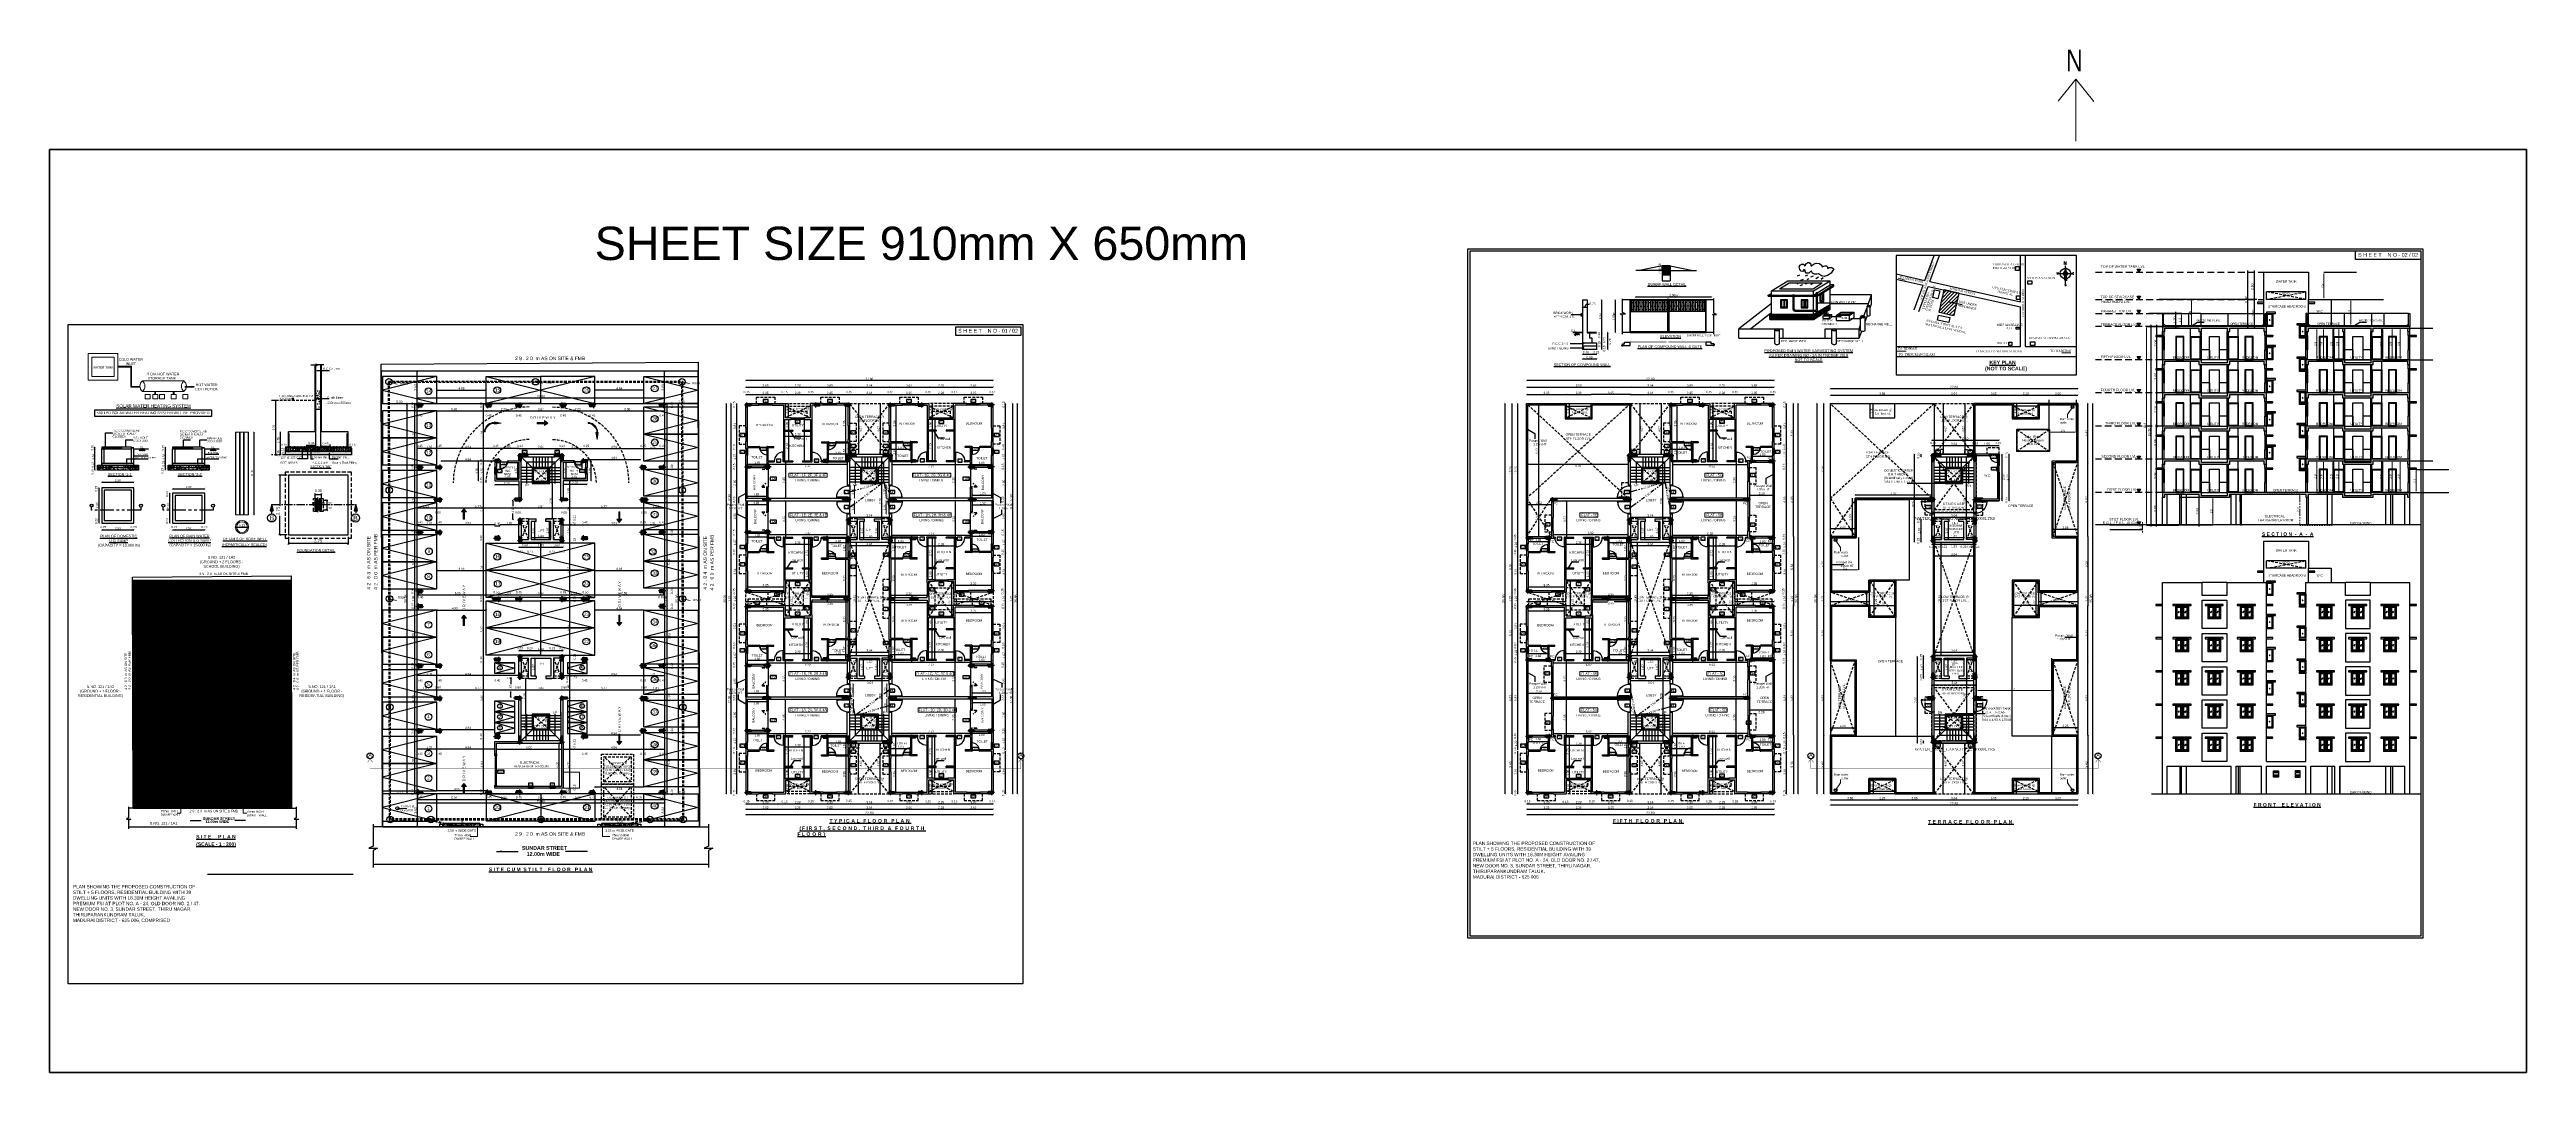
# Model space of a CAD drawing. Header units: metres. Extents: x 2130 to 3135, y 5414 to 5819.
# Drawn here: x 2773 to 3001.3, y 5587.6 to 5681.9 of the extents above; entities that cross this region are included whole.
import ezdxf
from ezdxf import colors
from ezdxf.entities.mleader import LeaderData, LeaderLine
from ezdxf.enums import TextEntityAlignment as Align
from ezdxf.math import Vec2, Vec3

# ---------------------------------------------------------------- set-up
doc = ezdxf.new("R2010")
doc.units = ezdxf.units.M
doc.header["$MEASUREMENT"] = 0
doc.header["$PDMODE"] = 34
for name, pattern in [('CENTER2', [28.575, 19.05, -3.175, 3.175, -3.175]), ('CONTINU', [0]), ('DOT2', [0.125, 0, -0.125]), ('HIDDEN', [0.375, 0.25, -0.125]), ('HIDDENX2', [0.75, 0.5, -0.25]), ('PHANTOM', [2.5, 1.25, -0.25, 0.25, -0.25, 0.25, -0.25]), ('PHANTOM2', [1.25, 0.625, -0.125, 0.125, -0.125, 0.125, -0.125])]:
    doc.linetypes.add(name, pattern=pattern)
doc.layers.get('0').update_dxf_attribs({"lineweight": 18})
doc.layers.get('Defpoints').update_dxf_attribs({"lineweight": 18})
for name, color, linetype, lineweight in [('BLK_1_DRIVERS_TOILET', 160, 'Continuous', 18), ('BLK_1_FLR_1_KITCHEN', 163, 'Continuous', 0), ('BLK_1_FLR_5_KITCHEN', 163, 'Continuous', 0), ('BLK_1_MUMTY_HT', 83, 'Continuous', 0), ('DIST_EXIT', 7, 'Continuous', 0), ('flat name', 6, 'Continuous', 18), ('FLOOR-STILT', 7, 'Continuous', 50), ('FLOOR-TERRACE', 7, 'Continuous', 50), ('FURNITURE', 4, 'Continuous', 25), ('LOCATION_PLAN', 7, 'Continuous', 0), ('NORTH_DIRECTION', 7, 'Continuous', 0), ('text', 7, 'Continuous', 25), ('text @ 1', 7, 'Continuous', 25)]:
    doc.layers.add(name, color=color, linetype=linetype, lineweight=lineweight)
for name, color, linetype in [('BLK_1_FLR_0_EXIT_WIDTH_STAIR', 1, 'Continuous'), ('BLK_1_FLR_1_AC_ROOM_1', 117, 'Continuous'), ('BLK_1_FLR_1_AC_ROOM_2', 117, 'Continuous'), ('BLK_1_FLR_1_AC_ROOM_3', 117, 'Continuous'), ('BLK_1_FLR_1_REGULAR_ROOM_1', 117, 'Continuous'), ('BLK_1_FLR_1_REGULAR_ROOM_2', 117, 'Continuous'), ('BLK_1_FLR_1_WC_BATH', 223, 'Continuous'), ('BLK_1_FLR_5_AC_ROOM_1', 117, 'Continuous'), ('BLK_1_FLR_5_AC_ROOM_2', 117, 'Continuous'), ('BLK_1_FLR_5_AC_ROOM_3', 117, 'Continuous'), ('BLK_1_FLR_5_REGULAR_ROOM_1', 117, 'Continuous'), ('BLK_1_FLR_5_REGULAR_ROOM_2', 117, 'Continuous'), ('BLK_1_FLR_5_WC_BATH_HT', 223, 'Continuous'), ('BLK_1_FLR_6_ROOF_AREA', 54, 'Continuous'), ('BLK_1_HT_OF_BLDG', 5, 'Continuous'), ('BLK_1_PARAPET_HT', 233, 'Continuous'), ('BLK_1_PLINTH_HEIGHT', 7, 'Continuous'), ('BLK_1_ROOF_WATER_TANK_HT', 235, 'Continuous'), ('BLK_1_SHADE_OVERHANG', 3, 'Continuous'), ('BLK_1_STAIR_HEADROOM', 55, 'Continuous'), ('BLK_1_TERRACESERVICE_UTILITYDISTANCE', 1, 'Continuous'), ('Boundary', 6, 'Continuous'), ('CAR TEXT', 5, 'Continuous'), ('CMDA CAR', 30, 'Continuous'), ('col', 1, 'Continuous'), ('DETAILS', 7, 'Continuous'), ('DIM', 8, 'Continuous'), ('ELECTRICAL_ROOM', 7, 'Continuous'), ('FOOT', 6, 'Continuous'), ('FOOT-OUTER DIM', 240, 'CONTINU'), ('FOOTING DIM', 130, 'Continuous'), ('hatch', 8, 'Continuous'), ('JD', 3, 'Continuous'), ('Other Details', 1, 'Continuous'), ('P.C.C', 110, 'HIDDEN'), ('PATTA', 3, 'Continuous'), ('Road', 5, 'HIDDEN'), ('ROOM NAME TXT', 1, 'Continuous'), ('SECTION', 100, 'Continuous'), ('SOLAR_PANEL', 3, 'Continuous'), ('SOLAR_WATER_HEATER', 1, 'Continuous'), ('TANK', 172, 'HIDDEN'), ('TITLE', 7, 'Continuous'), ('TW CMDA', 190, 'Continuous'), ('TW NOS', 7, 'Continuous'), ('TX', 4, 'Continuous'), ('WALL', 2, 'Continuous'), ('WATER_TANK_CALCULATION', 150, 'Continuous'), ('WIN', 5, 'Continuous')]:
    doc.layers.add(name, color=color, linetype=linetype)
doc.styles.add('A1', font='arial.ttf')
doc.styles.add('ARAIL', font='arial.ttf')
doc.styles.add('DD', font='arial.ttf')
doc.styles.add('DIM', font='sanss___.ttf')
doc.styles.add('ED', font='romantic.ttf', dxfattribs={"width": 0.96})
doc.styles.add('R', font='arial.ttf')
doc.styles.add('R1', font='arial.ttf')
doc.styles.add('ROMAND', font='ROMAND.SHX')
doc.styles.add('ROMANT', font='romant.shx')
doc.styles.add('RS', font='sanss___.ttf', dxfattribs={"height": 0.2})
doc.styles.add('setback1', font='swisscb.ttf', dxfattribs={"height": 0.375})
doc.styles.get("Standard").update_dxf_attribs({"font": 'arial.ttf'})
doc.styles.add('style1', font='times.ttf')
doc.styles.add('USA TEXT', font='GOTHIC.TTF', dxfattribs={"width": 0.8})
doc.styles.add('WMF-Arial0', font='arialbd.ttf')
doc.dimstyles.new('app', dxfattribs={"dimtxt": 0.2, "dimasz": 0.1, "dimexe": 0.18, "dimexo": 0.0625, "dimgap": 0.09, "dimtad": 0, "dimzin": 0, "dimdsep": 46, "dimtxsty": 'Standard', "dimblk": 'OBLIQUE', "dimcen": 0.09, "dimse1": 1, "dimse2": 1, "dimclre": 8, "dimadec": 0, "dimazin": 0, "dimtfac": 1, "dimtofl": 0, "dimtmove": 0, "dimatfit": 3, "dimfxl": 0, "dimtolj": 1, "dimtzin": 0, "dimarcsym": 0})
doc.dimstyles.new('DIM-CMDA', dxfattribs={"dimtxt": 0.2, "dimasz": 0.15, "dimexe": 0.05, "dimexo": 0.0625, "dimgap": 0.05, "dimtad": 1, "dimzin": 1, "dimdsep": 46, "dimtxsty": 'R1', "dimblk": 'ARCHTICK', "dimcen": 0.09, "dimse1": 1, "dimse2": 1, "dimclrd": 8, "dimclre": 8, "dimadec": 0, "dimazin": 0, "dimtm": 1e-09, "dimtfac": 1, "dimtofl": 0, "dimtmove": 2, "dimatfit": 3, "dimfxl": 0, "dimtolj": 1, "dimtzin": 0, "dimlwd": -1, "dimlwe": -1, "dimarcsym": 0})
doc.dimstyles.new('outer dim', dxfattribs={"dimtxt": 0.23, "dimasz": 0.15, "dimexe": 0.15, "dimexo": 0.15, "dimgap": 0, "dimtad": 1, "dimzin": 3, "dimdsep": 46, "dimtxsty": 'Standard', "dimblk": 'ARCHTICK', "dimcen": 0, "dimdle": 0.15, "dimse1": 1, "dimse2": 1, "dimclrd": 8, "dimclre": 8, "dimclrt": 3, "dimadec": 0, "dimazin": 0, "dimtfac": 0.75, "dimtofl": 0, "dimtmove": 2, "dimatfit": 3, "dimfxl": 0, "dimtolj": 2, "dimtzin": 0, "dimlwd": -1, "dimlwe": -1, "dimarcsym": 0})
doc.dimstyles.get("Standard").update_dxf_attribs({"dimtxt": 0.2, "dimasz": 0.125, "dimexe": 3, "dimexo": 6, "dimgap": 0.05, "dimtad": 1, "dimdec": 1, "dimzin": 11, "dimdsep": 46, "dimtxsty": 'Standard', "dimcen": 2.5, "dimdle": 3, "dimclrd": 4, "dimclre": 8, "dimclrt": 1, "dimadec": 0, "dimazin": 0, "dimtfac": 0.5, "dimtdec": 1, "dimtix": 1, "dimtmove": 0, "dimatfit": 3, "dimfxl": 0, "dimlwd": 15, "dimarcsym": 0})
pattern_1 = [(0, (1763.05864, 5512.498814), (0, 0.08), []), (90, (1763.05864, 5512.498814), (-0.08, 0.08), [0.08, -0.08])]
pattern_2 = [(50, (2215.51358, 5323.99875), (0.35863009, -0.03137607), [0.0375, -0.4125]), (355, (2215.51358, 5323.99875), (-0.06937567, 0.37609607), [0.03, -0.33]), (100.4514, (2215.54347, 5323.99614), (0.28925469, 0.34471977), [0.0318701, -0.35057106]), (46.1842, (2215.5136, 5324.09875), (0.53362052, -0.0827595), [0.05625, -0.61875]), (96.6356, (2215.55805, 5324.09185), (0.46733135, 0.48705894), [0.04780514, -0.5258565]), (351.1842, (2215.5136, 5324.09875), (0.46733097, 0.4870593), [0.045, -0.495]), (21, (2215.56358, 5324.07375), (0.29845353, -0.20130945), [0.0375, -0.4125]), (326, (2215.56358, 5324.07375), (0.12165767, 0.36257502), [0.03, -0.33]), (71.4514, (2215.58845, 5324.05697), (0.42011131, 0.16126525), [0.0318701, -0.35057106]), (37.5, (2215.51358, 5323.99875), (0.006079928, 0.166446927), [0, -0.326, 0, -0.335, 0, -0.33125]), (7.5, (2215.51358, 5323.99875), (0.13153477, 0.197205856), [0, -0.191, 0, -0.3185, 0, -0.12625]), (327.5, (2215.40208, 5323.99875), (0.266911218, -0.011277436), [0, -0.125, 0, -0.39, 0, -0.5175]), (317.5, (2215.35208, 5323.99875), (0.291593085, 0.05005249), [0, -0.1625, 0, -0.259, 0, -0.3675])]

# ---------------------------------------------------------------- blocks, each defined once
blk = doc.blocks.new('300x450')
blk.add_hatch(color=0).paths.add_polyline_path([(1602.84, -173.86), (1603.14, -173.86), (1603.14, -174.31), (1602.84, -174.31)])
at = {"color": 0}
for p, q in [((1602.73, -173.97), (1603.26, -173.97)), ((1602.96, -173.74), (1602.96, -174.42))]:
    blk.add_line(p, q, dxfattribs=at)
blk.add_lwpolyline([(1602.84, -173.86), (1603.14, -173.86), (1603.14, -174.31), (1602.84, -174.31)], close=True, dxfattribs=at)
blk = doc.blocks.new('_ArchTick')
at = {"color": 0, "linetype": 'ByBlock', "const_width": 0.15}
blk.add_lwpolyline([(-0.5, -0.5), (0.5, 0.5)], dxfattribs=at)
blk = doc.blocks.new('*D59')
at = {"layer": 'Defpoints', "color": 0}
for p in [(2919.2, 5658.83), (2926.2, 5659.12), (2926.2, 5658.83)]:
    blk.add_point(p, dxfattribs=at)
at = {"layer": 'DIM', "color": 8}
blk.add_line((2919.2, 5659.12), (2926.2, 5659.12), dxfattribs=at)
at = {"layer": 'DIM', "color": 8, "xscale": 0.15, "yscale": 0.15, "zscale": 0.15, "rotation": 180}
blk.add_blockref('_ArchTick', (2919.2, 5659.12), dxfattribs=at)
at = {"layer": 'DIM', "color": 8, "xscale": 0.15, "yscale": 0.15, "zscale": 0.15}
blk.add_blockref('_ArchTick', (2926.2, 5659.12), dxfattribs=at)
at = {"layer": 'DIM', "color": 0, "insert": (2922.7, 5659.27), "char_height": 0.2, "attachment_point": 5, "style": 'R1'}
blk.add_mtext('\\A1;3.50m', dxfattribs=at)
blk = doc.blocks.new('*D519')
at = {"layer": 'Defpoints', "color": 0}
for p in [(2917.34, 5658.83), (2918.35, 5658.83), (2918.48, 5655.83)]:
    blk.add_point(p, dxfattribs=at)
at = {"layer": 'DIM', "color": 8}
blk.add_line((2917.34, 5655.83), (2917.34, 5658.83), dxfattribs=at)
at = {"layer": 'DIM', "color": 8, "xscale": 0.15, "yscale": 0.15, "zscale": 0.15}
for p, rotation in [((2917.34, 5658.83), 90), ((2917.34, 5655.83), 270)]:
    blk.add_blockref('_ArchTick', p, dxfattribs=dict(at, rotation=rotation))
at = {"layer": 'DIM', "color": 0, "insert": (2917.19, 5657.33), "char_height": 0.2, "attachment_point": 5, "rotation": 90, "style": 'R1'}
blk.add_mtext('\\A1;1.50m', dxfattribs=at)
blk = doc.blocks.new('*D532')
at = {"layer": 'Defpoints', "color": 0}
for p in [(2914.3, 5655.1), (2915.16, 5655.1), (2915.16, 5653.82)]:
    blk.add_point(p, dxfattribs=at)
at = {"layer": 'DETAILS', "color": 8}
blk.add_line((2914.3, 5653.82), (2915.16, 5653.82), dxfattribs=at)
at = {"layer": 'DETAILS', "color": 8, "xscale": 0.15, "yscale": 0.15, "zscale": 0.15, "rotation": 180}
blk.add_blockref('_ArchTick', (2914.3, 5653.82), dxfattribs=at)
at = {"layer": 'DETAILS', "color": 8, "xscale": 0.15, "yscale": 0.15, "zscale": 0.15}
blk.add_blockref('_ArchTick', (2915.16, 5653.82), dxfattribs=at)
at = {"layer": 'DETAILS', "color": 0, "insert": (2914.62, 5654.01), "char_height": 0.2, "attachment_point": 5, "style": 'R1'}
blk.add_mtext('\\A1;0.46', dxfattribs=at)
blk = doc.blocks.new('*D533')
at = {"layer": 'Defpoints', "color": 0}
for p in [(2915.16, 5655.03), (2915.62, 5654.87), (2915.62, 5653.82)]:
    blk.add_point(p, dxfattribs=at)
at = {"layer": 'DETAILS', "color": 8}
blk.add_line((2915.16, 5653.82), (2915.62, 5653.82), dxfattribs=at)
at = {"layer": 'DETAILS', "color": 8, "xscale": 0.15, "yscale": 0.15, "zscale": 0.15, "rotation": 180}
blk.add_blockref('_ArchTick', (2915.16, 5653.82), dxfattribs=at)
at = {"layer": 'DETAILS', "color": 8, "xscale": 0.15, "yscale": 0.15, "zscale": 0.15}
blk.add_blockref('_ArchTick', (2915.62, 5653.82), dxfattribs=at)
at = {"layer": 'DETAILS', "color": 0, "insert": (2915.58, 5654.01), "char_height": 0.2, "attachment_point": 5, "style": 'R1'}
blk.add_mtext('\\A1;0.23', dxfattribs=at)
blk = doc.blocks.new('*D534')
at = {"layer": 'Defpoints', "color": 0}
for p in [(2914.3, 5654.26), (2915.62, 5654.26), (2915.62, 5653.4)]:
    blk.add_point(p, dxfattribs=at)
at = {"layer": 'DETAILS', "color": 8}
blk.add_line((2914.3, 5653.4), (2915.62, 5653.4), dxfattribs=at)
at = {"layer": 'DETAILS', "color": 8, "xscale": 0.15, "yscale": 0.15, "zscale": 0.15, "rotation": 180}
blk.add_blockref('_ArchTick', (2914.3, 5653.4), dxfattribs=at)
at = {"layer": 'DETAILS', "color": 8, "xscale": 0.15, "yscale": 0.15, "zscale": 0.15}
blk.add_blockref('_ArchTick', (2915.62, 5653.4), dxfattribs=at)
at = {"layer": 'DETAILS', "color": 0, "insert": (2914.96, 5653.55), "char_height": 0.2, "attachment_point": 5, "style": 'R1'}
blk.add_mtext('\\A1;0.69', dxfattribs=at)
blk = doc.blocks.new('*D535')
at = {"layer": 'Defpoints', "color": 0}
for p in [(2915.62, 5654.57), (2915.62, 5654.26), (2916.08, 5654.57)]:
    blk.add_point(p, dxfattribs=at)
at = {"layer": 'DETAILS', "color": 8}
blk.add_line((2916.08, 5654.26), (2916.08, 5654.57), dxfattribs=at)
at = {"layer": 'DETAILS', "color": 8, "xscale": 0.15, "yscale": 0.15, "zscale": 0.15}
for p, rotation in [((2916.08, 5654.57), 90), ((2916.08, 5654.26), 270)]:
    blk.add_blockref('_ArchTick', p, dxfattribs=dict(at, rotation=rotation))
at = {"layer": 'DETAILS', "color": 0, "insert": (2916.31, 5654.35), "char_height": 0.2, "attachment_point": 5, "rotation": 90, "style": 'R1'}
blk.add_mtext('\\A1;0.15', dxfattribs=at)
blk = doc.blocks.new('*D73')
at = {"layer": 'Defpoints', "color": 0}
for p in [(2915.62, 5654.87), (2915.62, 5654.57), (2916.08, 5654.87)]:
    blk.add_point(p, dxfattribs=at)
at = {"layer": 'DETAILS', "color": 8}
blk.add_line((2916.08, 5654.57), (2916.08, 5654.87), dxfattribs=at)
at = {"layer": 'DETAILS', "color": 8, "xscale": 0.15, "yscale": 0.15, "zscale": 0.15}
for p, rotation in [((2916.08, 5654.87), 90), ((2916.08, 5654.57), 270)]:
    blk.add_blockref('_ArchTick', p, dxfattribs=dict(at, rotation=rotation))
at = {"layer": 'DETAILS', "color": 0, "insert": (2915.85, 5654.75), "char_height": 0.2, "attachment_point": 5, "rotation": 90, "style": 'R1'}
blk.add_mtext('\\A1;0.15', dxfattribs=at)
blk = doc.blocks.new('*D536')
at = {"layer": 'Defpoints', "color": 0}
for p in [(2915.16, 5655.33), (2915.16, 5654.87), (2916.08, 5655.33)]:
    blk.add_point(p, dxfattribs=at)
at = {"layer": 'DETAILS', "color": 8}
blk.add_line((2916.08, 5654.87), (2916.08, 5655.33), dxfattribs=at)
at = {"layer": 'DETAILS', "color": 8, "xscale": 0.15, "yscale": 0.15, "zscale": 0.15}
for p, rotation in [((2916.08, 5655.33), 90), ((2916.08, 5654.87), 270)]:
    blk.add_blockref('_ArchTick', p, dxfattribs=dict(at, rotation=rotation))
at = {"layer": 'DETAILS', "color": 0, "insert": (2916.33, 5655.12), "char_height": 0.2, "attachment_point": 5, "rotation": 90, "style": 'R1'}
blk.add_mtext('\\A1;0.23', dxfattribs=at)
blk = doc.blocks.new('*D74')
at = {"layer": 'Defpoints', "color": 0}
for p in [(2914.96, 5655.83), (2915.16, 5655.33), (2916.08, 5655.83)]:
    blk.add_point(p, dxfattribs=at)
at = {"layer": 'DETAILS', "color": 8}
blk.add_line((2916.08, 5655.33), (2916.08, 5655.83), dxfattribs=at)
at = {"layer": 'DETAILS', "color": 8, "xscale": 0.15, "yscale": 0.15, "zscale": 0.15}
for p, rotation in [((2916.08, 5655.83), 90), ((2916.08, 5655.33), 270)]:
    blk.add_blockref('_ArchTick', p, dxfattribs=dict(at, rotation=rotation))
at = {"layer": 'DETAILS', "color": 0, "insert": (2915.83, 5655.59), "char_height": 0.2, "attachment_point": 5, "rotation": 90, "style": 'R1'}
blk.add_mtext('\\A1;0.23', dxfattribs=at)
blk = doc.blocks.new('*D537')
at = {"layer": 'Defpoints', "color": 0}
for p in [(2914.75, 5658.83), (2916.08, 5658.83), (2914.75, 5655.83)]:
    blk.add_point(p, dxfattribs=at)
at = {"layer": 'DETAILS', "color": 8}
blk.add_line((2916.08, 5655.83), (2916.08, 5658.83), dxfattribs=at)
at = {"layer": 'DETAILS', "color": 8, "xscale": 0.15, "yscale": 0.15, "zscale": 0.15}
for p, rotation in [((2916.08, 5658.83), 90), ((2916.08, 5655.83), 270)]:
    blk.add_blockref('_ArchTick', p, dxfattribs=dict(at, rotation=rotation))
at = {"layer": 'DETAILS', "color": 0, "insert": (2915.92, 5657.33), "char_height": 0.2, "attachment_point": 5, "rotation": 90, "style": 'R1'}
blk.add_mtext('\\A1;1.50', dxfattribs=at)
blk = doc.blocks.new('*D520')
at = {"layer": 'Defpoints', "color": 0}
for p in [(2915.52, 5655.83), (2915.62, 5654.26), (2916.64, 5655.83)]:
    blk.add_point(p, dxfattribs=at)
at = {"layer": 'DETAILS', "color": 8}
blk.add_line((2916.64, 5654.26), (2916.64, 5655.83), dxfattribs=at)
at = {"layer": 'DETAILS', "color": 8, "xscale": 0.15, "yscale": 0.15, "zscale": 0.15}
for p, rotation in [((2916.64, 5655.83), 90), ((2916.64, 5654.26), 270)]:
    blk.add_blockref('_ArchTick', p, dxfattribs=dict(at, rotation=rotation))
at = {"layer": 'DETAILS', "color": 0, "insert": (2916.84, 5655), "char_height": 0.2, "attachment_point": 5, "rotation": 90, "style": 'R1'}
blk.add_mtext('\\A1;0.76', dxfattribs=at)
blk = doc.blocks.new('*D521')
at = {"layer": 'Defpoints', "color": 0}
for p in [(2914.3, 5658.1), (2914.75, 5658.17), (2914.75, 5658.1)]:
    blk.add_point(p, dxfattribs=at)
at = {"layer": 'DETAILS', "color": 8}
blk.add_line((2914.3, 5658.17), (2914.75, 5658.17), dxfattribs=at)
at = {"layer": 'DETAILS', "color": 8, "xscale": 0.15, "yscale": 0.15, "zscale": 0.15, "rotation": 180}
blk.add_blockref('_ArchTick', (2914.3, 5658.17), dxfattribs=at)
at = {"layer": 'DETAILS', "color": 8, "xscale": 0.15, "yscale": 0.15, "zscale": 0.15}
blk.add_blockref('_ArchTick', (2914.75, 5658.17), dxfattribs=at)
at = {"layer": 'DETAILS', "color": 0, "insert": (2915.23, 5658.48), "char_height": 0.2, "attachment_point": 5, "style": 'R1'}
blk.add_mtext('\\A1;0.23 ', dxfattribs=at)
blk = doc.blocks.new('*D60')
at = {"layer": 'Defpoints', "color": 0}
for p in [(2921.65, 5661.96), (2922.23, 5661.96), (2922.23, 5661.53)]:
    blk.add_point(p, dxfattribs=at)
at = {"layer": 'DIM', "color": 8}
blk.add_line((2921.65, 5661.53), (2921.65, 5661.96), dxfattribs=at)
at = {"layer": 'DIM', "color": 8, "xscale": 0.15, "yscale": 0.15, "zscale": 0.15}
for p, rotation in [((2921.65, 5661.96), 90), ((2921.65, 5661.53), 270)]:
    blk.add_blockref('_ArchTick', p, dxfattribs=dict(at, rotation=rotation))
at = {"layer": 'DIM', "color": 0, "insert": (2921.42, 5661.74), "char_height": 0.2, "attachment_point": 5, "rotation": 90, "style": 'R1'}
blk.add_mtext('\\A1;7.50 CM', dxfattribs=at)
blk = doc.blocks.new('A$C180C1202')
at = {"color": 0}
for p, q in [((0.39, 0.49), (0, 0)), ((0.54, 0.49), (0.16, 0)), ((0.7, 0.49), (0.31, 0)), ((0.39, 0.49), (0.77, 0)), ((0.85, 0.49), (0.47, 0)), ((0.54, 0.49), (0.93, 0)), ((1.01, 0.49), (0.62, 0)), ((0.7, 0.49), (1.08, 0)), ((0.85, 0.49), (1.24, 0)), ((1.01, 0.49), (1.4, 0))]:
    blk.add_line(p, q, dxfattribs=at)
blk = doc.blocks.new('*D61')
at = {"layer": 'Defpoints', "color": 0}
for p in [(2777.86, 5638.74), (2778.09, 5638.74), (2778.09, 5637.62)]:
    blk.add_point(p, dxfattribs=at)
at = {"layer": 'DETAILS', "color": 8}
blk.add_line((2777.86, 5637.62), (2778.09, 5637.62), dxfattribs=at)
at = {"layer": 'DETAILS', "color": 8, "xscale": 0.15, "yscale": 0.15, "zscale": 0.15, "rotation": 180}
blk.add_blockref('_ArchTick', (2777.86, 5637.62), dxfattribs=at)
at = {"layer": 'DETAILS', "color": 8, "xscale": 0.15, "yscale": 0.15, "zscale": 0.15}
blk.add_blockref('_ArchTick', (2778.09, 5637.62), dxfattribs=at)
at = {"layer": 'DETAILS', "color": 0, "insert": (2778, 5637.89), "char_height": 0.2, "attachment_point": 5, "style": 'R1'}
blk.add_mtext('\\A1;0.23', dxfattribs=at)
blk = doc.blocks.new('*D62')
at = {"layer": 'Defpoints', "color": 0}
for p in [(2780.59, 5638.78), (2780.82, 5638.75), (2780.82, 5637.62)]:
    blk.add_point(p, dxfattribs=at)
at = {"layer": 'DETAILS', "color": 8}
blk.add_line((2780.59, 5637.62), (2780.82, 5637.62), dxfattribs=at)
at = {"layer": 'DETAILS', "color": 8, "xscale": 0.15, "yscale": 0.15, "zscale": 0.15, "rotation": 180}
blk.add_blockref('_ArchTick', (2780.59, 5637.62), dxfattribs=at)
at = {"layer": 'DETAILS', "color": 8, "xscale": 0.15, "yscale": 0.15, "zscale": 0.15}
blk.add_blockref('_ArchTick', (2780.82, 5637.62), dxfattribs=at)
at = {"layer": 'DETAILS', "color": 0, "insert": (2780.79, 5637.89), "char_height": 0.2, "attachment_point": 5, "style": 'R1'}
blk.add_mtext('\\A1;0.23', dxfattribs=at)
blk = doc.blocks.new('*D63')
at = {"layer": 'Defpoints', "color": 0}
for p in [(2777.61, 5638.49), (2778.47, 5638.49), (2778.47, 5638.26)]:
    blk.add_point(p, dxfattribs=at)
at = {"layer": 'DETAILS', "color": 8}
blk.add_line((2777.61, 5638.26), (2777.61, 5638.49), dxfattribs=at)
at = {"layer": 'DETAILS', "color": 8, "xscale": 0.15, "yscale": 0.15, "zscale": 0.15}
for p, rotation in [((2777.61, 5638.49), 90), ((2777.61, 5638.26), 270)]:
    blk.add_blockref('_ArchTick', p, dxfattribs=dict(at, rotation=rotation))
at = {"layer": 'DETAILS', "color": 0, "insert": (2777.35, 5638.43), "char_height": 0.2, "attachment_point": 5, "rotation": 90, "style": 'R1'}
blk.add_mtext('\\A1;0.23', dxfattribs=at)
blk = doc.blocks.new('*D64')
at = {"layer": 'Defpoints', "color": 0}
for p in [(2777.61, 5641.52), (2778.84, 5641.52), (2778.84, 5641.29)]:
    blk.add_point(p, dxfattribs=at)
at = {"layer": 'DETAILS', "color": 8}
blk.add_line((2777.61, 5641.29), (2777.61, 5641.52), dxfattribs=at)
at = {"layer": 'DETAILS', "color": 8, "xscale": 0.15, "yscale": 0.15, "zscale": 0.15}
for p, rotation in [((2777.61, 5641.52), 90), ((2777.61, 5641.29), 270)]:
    blk.add_blockref('_ArchTick', p, dxfattribs=dict(at, rotation=rotation))
at = {"layer": 'DETAILS', "color": 0, "insert": (2777.34, 5641.42), "char_height": 0.2, "attachment_point": 5, "rotation": 90, "style": 'R1'}
blk.add_mtext('\\A1;0.23', dxfattribs=at)
blk = doc.blocks.new('*D522')
at = {"layer": 'Defpoints', "color": 0}
for p in [(2777.86, 5640.88), (2780.82, 5642.03), (2780.82, 5640.88)]:
    blk.add_point(p, dxfattribs=at)
at = {"layer": 'DETAILS', "color": 8}
blk.add_line((2777.86, 5642.03), (2780.82, 5642.03), dxfattribs=at)
at = {"layer": 'DETAILS', "color": 8, "xscale": 0.15, "yscale": 0.15, "zscale": 0.15, "rotation": 180}
blk.add_blockref('_ArchTick', (2777.86, 5642.03), dxfattribs=at)
at = {"layer": 'DETAILS', "color": 8, "xscale": 0.15, "yscale": 0.15, "zscale": 0.15}
blk.add_blockref('_ArchTick', (2780.82, 5642.03), dxfattribs=at)
at = {"layer": 'DETAILS', "color": 0, "insert": (2779.34, 5642.18), "char_height": 0.2, "attachment_point": 5, "style": 'R1'}
blk.add_mtext('\\A1;2.96', dxfattribs=at)
blk = doc.blocks.new('*D523')
at = {"layer": 'Defpoints', "color": 0}
for p in [(2777.21, 5643.38), (2777.45, 5643.38), (2777.45, 5643.15)]:
    blk.add_point(p, dxfattribs=at)
at = {"layer": 'DETAILS', "color": 8}
blk.add_line((2777.21, 5643.15), (2777.21, 5643.38), dxfattribs=at)
at = {"layer": 'DETAILS', "color": 8, "xscale": 0.15, "yscale": 0.15, "zscale": 0.15}
for p, rotation in [((2777.21, 5643.38), 90), ((2777.21, 5643.15), 270)]:
    blk.add_blockref('_ArchTick', p, dxfattribs=dict(at, rotation=rotation))
at = {"layer": 'DETAILS', "color": 0, "insert": (2776.99, 5643), "char_height": 0.2, "attachment_point": 5, "rotation": 90, "style": 'R1'}
blk.add_mtext('\\A1;0.23', dxfattribs=at)
blk = doc.blocks.new('*D524')
at = {"layer": 'Defpoints', "color": 0}
for p in [(2777.21, 5643.61), (2777.45, 5643.61), (2777.45, 5643.38)]:
    blk.add_point(p, dxfattribs=at)
at = {"layer": 'DETAILS', "color": 8}
blk.add_line((2777.21, 5643.38), (2777.21, 5643.61), dxfattribs=at)
at = {"layer": 'DETAILS', "color": 8, "xscale": 0.15, "yscale": 0.15, "zscale": 0.15}
for p, rotation in [((2777.21, 5643.61), 90), ((2777.21, 5643.38), 270)]:
    blk.add_blockref('_ArchTick', p, dxfattribs=dict(at, rotation=rotation))
at = {"layer": 'DETAILS', "color": 0, "insert": (2777.02, 5643.65), "char_height": 0.2, "attachment_point": 5, "rotation": 90, "style": 'R1'}
blk.add_mtext('\\A1;0.23', dxfattribs=at)
blk = doc.blocks.new('*D525')
at = {"layer": 'Defpoints', "color": 0}
for p in [(2777.21, 5645.11), (2777.86, 5645.11), (2777.45, 5643.61)]:
    blk.add_point(p, dxfattribs=at)
at = {"layer": 'DETAILS', "color": 8}
blk.add_line((2777.21, 5643.61), (2777.21, 5645.11), dxfattribs=at)
at = {"layer": 'DETAILS', "color": 8, "xscale": 0.15, "yscale": 0.15, "zscale": 0.15}
for p, rotation in [((2777.21, 5645.11), 90), ((2777.21, 5643.61), 270)]:
    blk.add_blockref('_ArchTick', p, dxfattribs=dict(at, rotation=rotation))
at = {"layer": 'DETAILS', "color": 0, "insert": (2777.05, 5644.36), "char_height": 0.2, "attachment_point": 5, "rotation": 90, "style": 'R1'}
blk.add_mtext('\\A1;1.50', dxfattribs=at)
blk = doc.blocks.new('*D526')
at = {"layer": 'Defpoints', "color": 0}
for p in [(2777.21, 5645.26), (2777.86, 5645.26), (2777.86, 5645.11)]:
    blk.add_point(p, dxfattribs=at)
at = {"layer": 'DETAILS', "color": 8}
blk.add_line((2777.21, 5645.11), (2777.21, 5645.26), dxfattribs=at)
at = {"layer": 'DETAILS', "color": 8, "xscale": 0.15, "yscale": 0.15, "zscale": 0.15}
for p, rotation in [((2777.21, 5645.26), 90), ((2777.21, 5645.11), 270)]:
    blk.add_blockref('_ArchTick', p, dxfattribs=dict(at, rotation=rotation))
at = {"layer": 'DETAILS', "color": 0, "insert": (2776.98, 5645.18), "char_height": 0.2, "attachment_point": 5, "rotation": 90, "style": 'R1'}
blk.add_mtext('\\A1;0.15', dxfattribs=at)
blk = doc.blocks.new('*D65')
at = {"layer": 'Defpoints', "color": 0}
for p in [(2777.61, 5641.29), (2778.68, 5641.29), (2778.68, 5638.49)]:
    blk.add_point(p, dxfattribs=at)
at = {"layer": 'DETAILS', "color": 8}
blk.add_line((2777.61, 5638.49), (2777.61, 5641.29), dxfattribs=at)
at = {"layer": 'DETAILS', "color": 8, "xscale": 0.15, "yscale": 0.15, "zscale": 0.15}
for p, rotation in [((2777.61, 5641.29), 90), ((2777.61, 5638.49), 270)]:
    blk.add_blockref('_ArchTick', p, dxfattribs=dict(at, rotation=rotation))
at = {"layer": 'DETAILS', "color": 0, "insert": (2777.46, 5639.89), "char_height": 0.2, "attachment_point": 5, "rotation": 90, "style": 'R1'}
blk.add_mtext('\\A1;2.80', dxfattribs=at)
blk = doc.blocks.new('*D66')
at = {"layer": 'Defpoints', "color": 0}
for p in [(2778.09, 5639.89), (2780.59, 5639.89), (2780.59, 5637.62)]:
    blk.add_point(p, dxfattribs=at)
at = {"layer": 'DETAILS', "color": 8}
blk.add_line((2778.09, 5637.62), (2780.59, 5637.62), dxfattribs=at)
at = {"layer": 'DETAILS', "color": 8, "xscale": 0.15, "yscale": 0.15, "zscale": 0.15, "rotation": 180}
blk.add_blockref('_ArchTick', (2778.09, 5637.62), dxfattribs=at)
at = {"layer": 'DETAILS', "color": 8, "xscale": 0.15, "yscale": 0.15, "zscale": 0.15}
blk.add_blockref('_ArchTick', (2780.59, 5637.62), dxfattribs=at)
at = {"layer": 'DETAILS', "color": 0, "insert": (2779.34, 5637.77), "char_height": 0.2, "attachment_point": 5, "style": 'R1'}
blk.add_mtext('\\A1;2.50', dxfattribs=at)
blk = doc.blocks.new('*D67')
at = {"layer": 'Defpoints', "color": 0}
for p in [(2784.39, 5638.74), (2784.62, 5638.74), (2784.62, 5637.62)]:
    blk.add_point(p, dxfattribs=at)
at = {"layer": 'DETAILS', "color": 8}
blk.add_line((2784.39, 5637.62), (2784.62, 5637.62), dxfattribs=at)
at = {"layer": 'DETAILS', "color": 8, "xscale": 0.15, "yscale": 0.15, "zscale": 0.15, "rotation": 180}
blk.add_blockref('_ArchTick', (2784.39, 5637.62), dxfattribs=at)
at = {"layer": 'DETAILS', "color": 8, "xscale": 0.15, "yscale": 0.15, "zscale": 0.15}
blk.add_blockref('_ArchTick', (2784.62, 5637.62), dxfattribs=at)
at = {"layer": 'DETAILS', "color": 0, "insert": (2784.53, 5637.89), "char_height": 0.2, "attachment_point": 5, "style": 'R1'}
blk.add_mtext('\\A1;0.23', dxfattribs=at)
blk = doc.blocks.new('*D68')
at = {"layer": 'Defpoints', "color": 0}
for p in [(2787.12, 5638.78), (2787.35, 5638.75), (2787.35, 5637.62)]:
    blk.add_point(p, dxfattribs=at)
at = {"layer": 'DETAILS', "color": 8}
blk.add_line((2787.12, 5637.62), (2787.35, 5637.62), dxfattribs=at)
at = {"layer": 'DETAILS', "color": 8, "xscale": 0.15, "yscale": 0.15, "zscale": 0.15, "rotation": 180}
blk.add_blockref('_ArchTick', (2787.12, 5637.62), dxfattribs=at)
at = {"layer": 'DETAILS', "color": 8, "xscale": 0.15, "yscale": 0.15, "zscale": 0.15}
blk.add_blockref('_ArchTick', (2787.35, 5637.62), dxfattribs=at)
at = {"layer": 'DETAILS', "color": 0, "insert": (2787.32, 5637.89), "char_height": 0.2, "attachment_point": 5, "style": 'R1'}
blk.add_mtext('\\A1;0.23', dxfattribs=at)
blk = doc.blocks.new('*D69')
at = {"layer": 'Defpoints', "color": 0}
for p in [(2784.14, 5638.49), (2785, 5638.49), (2785, 5638.26)]:
    blk.add_point(p, dxfattribs=at)
at = {"layer": 'DETAILS', "color": 8}
blk.add_line((2784.14, 5638.26), (2784.14, 5638.49), dxfattribs=at)
at = {"layer": 'DETAILS', "color": 8, "xscale": 0.15, "yscale": 0.15, "zscale": 0.15}
for p, rotation in [((2784.14, 5638.49), 90), ((2784.14, 5638.26), 270)]:
    blk.add_blockref('_ArchTick', p, dxfattribs=dict(at, rotation=rotation))
at = {"layer": 'DETAILS', "color": 0, "insert": (2783.88, 5638.43), "char_height": 0.2, "attachment_point": 5, "rotation": 90, "style": 'R1'}
blk.add_mtext('\\A1;0.23', dxfattribs=at)
blk = doc.blocks.new('*D70')
at = {"layer": 'Defpoints', "color": 0}
for p in [(2784.14, 5641.02), (2785.37, 5641.02), (2785.37, 5640.79)]:
    blk.add_point(p, dxfattribs=at)
at = {"layer": 'DETAILS', "color": 8}
blk.add_line((2784.14, 5640.79), (2784.14, 5641.02), dxfattribs=at)
at = {"layer": 'DETAILS', "color": 8, "xscale": 0.15, "yscale": 0.15, "zscale": 0.15}
for p, rotation in [((2784.14, 5641.02), 90), ((2784.14, 5640.79), 270)]:
    blk.add_blockref('_ArchTick', p, dxfattribs=dict(at, rotation=rotation))
at = {"layer": 'DETAILS', "color": 0, "insert": (2783.87, 5640.92), "char_height": 0.2, "attachment_point": 5, "rotation": 90, "style": 'R1'}
blk.add_mtext('\\A1;0.23', dxfattribs=at)
blk = doc.blocks.new('*D527')
at = {"layer": 'Defpoints', "color": 0}
for p in [(2784.39, 5640.47), (2787.35, 5641.43), (2787.35, 5640.47)]:
    blk.add_point(p, dxfattribs=at)
at = {"layer": 'DETAILS', "color": 8}
blk.add_line((2784.39, 5641.43), (2787.35, 5641.43), dxfattribs=at)
at = {"layer": 'DETAILS', "color": 8, "xscale": 0.15, "yscale": 0.15, "zscale": 0.15, "rotation": 180}
blk.add_blockref('_ArchTick', (2784.39, 5641.43), dxfattribs=at)
at = {"layer": 'DETAILS', "color": 8, "xscale": 0.15, "yscale": 0.15, "zscale": 0.15}
blk.add_blockref('_ArchTick', (2787.35, 5641.43), dxfattribs=at)
at = {"layer": 'DETAILS', "color": 0, "insert": (2785.87, 5641.58), "char_height": 0.2, "attachment_point": 5, "style": 'R1'}
blk.add_mtext('\\A1;2.96', dxfattribs=at)
blk = doc.blocks.new('*D528')
at = {"layer": 'Defpoints', "color": 0}
for p in [(2783.74, 5643.38), (2783.98, 5643.38), (2783.98, 5643.15)]:
    blk.add_point(p, dxfattribs=at)
at = {"layer": 'DETAILS', "color": 8}
blk.add_line((2783.74, 5643.15), (2783.74, 5643.38), dxfattribs=at)
at = {"layer": 'DETAILS', "color": 8, "xscale": 0.15, "yscale": 0.15, "zscale": 0.15}
for p, rotation in [((2783.74, 5643.38), 90), ((2783.74, 5643.15), 270)]:
    blk.add_blockref('_ArchTick', p, dxfattribs=dict(at, rotation=rotation))
at = {"layer": 'DETAILS', "color": 0, "insert": (2783.43, 5643.08), "char_height": 0.2, "attachment_point": 5, "rotation": 90, "style": 'R1'}
blk.add_mtext('\\A1;0.23', dxfattribs=at)
blk = doc.blocks.new('*D529')
at = {"layer": 'Defpoints', "color": 0}
for p in [(2783.74, 5643.61), (2783.98, 5643.61), (2783.98, 5643.38)]:
    blk.add_point(p, dxfattribs=at)
at = {"layer": 'DETAILS', "color": 8}
blk.add_line((2783.74, 5643.38), (2783.74, 5643.61), dxfattribs=at)
at = {"layer": 'DETAILS', "color": 8, "xscale": 0.15, "yscale": 0.15, "zscale": 0.15}
for p, rotation in [((2783.74, 5643.61), 90), ((2783.74, 5643.38), 270)]:
    blk.add_blockref('_ArchTick', p, dxfattribs=dict(at, rotation=rotation))
at = {"layer": 'DETAILS', "color": 0, "insert": (2783.55, 5643.74), "char_height": 0.2, "attachment_point": 5, "rotation": 90, "style": 'R1'}
blk.add_mtext('\\A1;0.23', dxfattribs=at)
blk = doc.blocks.new('*D530')
at = {"layer": 'Defpoints', "color": 0}
for p in [(2783.74, 5645.11), (2784.39, 5645.11), (2783.98, 5643.61)]:
    blk.add_point(p, dxfattribs=at)
at = {"layer": 'DETAILS', "color": 8}
blk.add_line((2783.74, 5643.61), (2783.74, 5645.11), dxfattribs=at)
at = {"layer": 'DETAILS', "color": 8, "xscale": 0.15, "yscale": 0.15, "zscale": 0.15}
for p, rotation in [((2783.74, 5645.11), 90), ((2783.74, 5643.61), 270)]:
    blk.add_blockref('_ArchTick', p, dxfattribs=dict(at, rotation=rotation))
at = {"layer": 'DETAILS', "color": 0, "insert": (2783.58, 5644.36), "char_height": 0.2, "attachment_point": 5, "rotation": 90, "style": 'R1'}
blk.add_mtext('\\A1;1.50', dxfattribs=at)
blk = doc.blocks.new('*D531')
at = {"layer": 'Defpoints', "color": 0}
for p in [(2783.74, 5645.26), (2784.39, 5645.26), (2784.39, 5645.11)]:
    blk.add_point(p, dxfattribs=at)
at = {"layer": 'DETAILS', "color": 8}
blk.add_line((2783.74, 5645.11), (2783.74, 5645.26), dxfattribs=at)
at = {"layer": 'DETAILS', "color": 8, "xscale": 0.15, "yscale": 0.15, "zscale": 0.15}
for p, rotation in [((2783.74, 5645.26), 90), ((2783.74, 5645.11), 270)]:
    blk.add_blockref('_ArchTick', p, dxfattribs=dict(at, rotation=rotation))
at = {"layer": 'DETAILS', "color": 0, "insert": (2783.51, 5645.18), "char_height": 0.2, "attachment_point": 5, "rotation": 90, "style": 'R1'}
blk.add_mtext('\\A1;0.15', dxfattribs=at)
blk = doc.blocks.new('*D71')
at = {"layer": 'Defpoints', "color": 0}
for p in [(2784.14, 5640.79), (2785.21, 5640.79), (2785.21, 5638.49)]:
    blk.add_point(p, dxfattribs=at)
at = {"layer": 'DETAILS', "color": 8}
blk.add_line((2784.14, 5638.49), (2784.14, 5640.79), dxfattribs=at)
at = {"layer": 'DETAILS', "color": 8, "xscale": 0.15, "yscale": 0.15, "zscale": 0.15}
for p, rotation in [((2784.14, 5640.79), 90), ((2784.14, 5638.49), 270)]:
    blk.add_blockref('_ArchTick', p, dxfattribs=dict(at, rotation=rotation))
at = {"layer": 'DETAILS', "color": 0, "insert": (2783.97, 5639.81), "char_height": 0.2, "attachment_point": 5, "rotation": 90, "style": 'R1'}
blk.add_mtext('\\A1;2.30', dxfattribs=at)
blk = doc.blocks.new('*D72')
at = {"layer": 'Defpoints', "color": 0}
for p in [(2784.62, 5639.89), (2787.12, 5639.89), (2787.12, 5637.62)]:
    blk.add_point(p, dxfattribs=at)
at = {"layer": 'DETAILS', "color": 8}
blk.add_line((2784.62, 5637.62), (2787.12, 5637.62), dxfattribs=at)
at = {"layer": 'DETAILS', "color": 8, "xscale": 0.15, "yscale": 0.15, "zscale": 0.15, "rotation": 180}
blk.add_blockref('_ArchTick', (2784.62, 5637.62), dxfattribs=at)
at = {"layer": 'DETAILS', "color": 8, "xscale": 0.15, "yscale": 0.15, "zscale": 0.15}
blk.add_blockref('_ArchTick', (2787.12, 5637.62), dxfattribs=at)
at = {"layer": 'DETAILS', "color": 0, "insert": (2785.87, 5637.77), "char_height": 0.2, "attachment_point": 5, "style": 'R1'}
blk.add_mtext('\\A1;2.50', dxfattribs=at)
blk = doc.blocks.new('A$C184E58E8')
for points in [[(35, 100), (35, 60), (50, 60), (50, 50), (50, 0), (0, 0), (0, 100)], [(825, 900), (825, 820), (865, 820), (865, 900)], [(825, 180), (825, 820), (865, 820), (865, 180)], [(825, 100), (825, 180), (865, 180), (865, 100)], [(835, 180), (835, 820), (855, 820), (855, 180)], [(865, 100), (900, 100), (900, 0), (850, 0), (850, 50), (850, 60), (865, 60)]]:
    blk.add_lwpolyline(points, close=True)
blk.add_arc((830, 105), 795, 90.36035, 180.36035)
blk = doc.blocks.new('MD')
at = {"layer": 'WIN'}
blk.add_line((-132.87, 1580.56), (-133.93, 1580.56), dxfattribs=at)
at = {"layer": 'WIN', "xscale": -0.0011777777776842, "yscale": 0.0011777777776842, "zscale": 0.0011777777776842}
blk.add_blockref('A$C184E58E8', (-132.87, 1580.56), dxfattribs=at)
blk = doc.blocks.new('A$C451D3D78')
at = {"layer": 'WIN'}
for p, q in [((0.85, 0.89), (0, 0.89)), ((0.85, 0.87), (0, 0.87)), ((0.81, 0.91), (0.91, 0.91)), ((0.81, 0.91), (0.81, 0.89)), ((0.85, 0.89), (0.81, 0.89)), ((0.85, 0.03), (0.81, 0.03)), ((0.81, 0), (0.81, 0.03)), ((0.85, 0.89), (0.85, 0.86)), ((0.91, 0.86), (0.85, 0.86)), ((0.91, 0.05), (0.85, 0.05)), ((0.85, 0.03), (0.85, 0.05)), ((0.91, 0.91), (0.91, 0.86)), ((0.91, 0.05), (0.91, 0)), ((0.81, 0), (0.91, 0))]:
    blk.add_line(p, q, dxfattribs=at)
blk.add_arc((0.85, 0.88), 0.846, 179.8207, 270.3545, dxfattribs=at)
blk = doc.blocks.new('A$C43150011')
at = {"layer": 'WIN'}
for p, q in [((0.7, 0.04), (0, 0.04)), ((0.7, 0.02), (0, 0.02)), ((0.67, 0.75), (0.75, 0.75)), ((0.67, 0.75), (0.67, 0.73)), ((0.7, 0.73), (0.67, 0.73)), ((0.67, 0), (0.67, 0.02)), ((0.7, 0.02), (0.67, 0.02)), ((0.67, 0), (0.75, 0)), ((0.7, 0.73), (0.7, 0.71)), ((0.75, 0.71), (0.7, 0.71)), ((0.75, 0.04), (0.7, 0.04)), ((0.7, 0.02), (0.7, 0.04)), ((0.75, 0.71), (0.75, 0.75)), ((0.75, 0), (0.75, 0.04))]:
    blk.add_line(p, q, dxfattribs=at)
blk.add_lwpolyline([(0.67, 0), (0.67, 0.75)], dxfattribs=at)
blk.add_arc((0.69, 0.02), 0.693, 89.6455, 180.1793, dxfattribs=at)
blk = doc.blocks.new('A$C36B25374')
at = {"layer": 'WIN'}
for p, q in [((0, 0), (0, 0.1)), ((0, 0), (0, 0.1)), ((0, 0), (0, 0.1)), ((0, 0), (0, 0.1)), ((0, 0.1), (0.08, 0.1)), ((0, 0), (0.08, 0)), ((0.08, 0.1), (0.08, 0)), ((1.75, 0), (0.08, 0)), ((1.75, 0.1), (1.75, 0)), ((1.83, 0.1), (1.75, 0.1)), ((1.83, 0), (1.75, 0)), ((1.83, 0), (1.83, 0.1)), ((1.83, 0), (1.83, 0.1)), ((1.83, 0), (1.83, 0.1)), ((1.83, 0), (1.83, 0.1))]:
    blk.add_line(p, q, dxfattribs=at)
at = {"layer": 'WIN', "linetype": 'HIDDEN'}
for p, q in [((0.08, 0.56), (0.08, 0.1)), ((0.1, 0.56), (0.08, 0.56)), ((0.1, 0.1), (0.08, 0.1)), ((0.12, 0.58), (0.1, 0.56)), ((0.1, 0.56), (0.1, 0.1)), ((0.1, 0.56), (0.42, 0.24)), ((0.12, 0.58), (0.44, 0.25)), ((0.44, 0.25), (0.42, 0.24)), ((1.73, 0.56), (1.73, 0.1)), ((1.73, 0.56), (1.75, 0.56)), ((1.73, 0.1), (1.75, 0.1)), ((1.75, 0.56), (1.75, 0.1))]:
    blk.add_line(p, q, dxfattribs=at)
at = {"layer": 'WIN'}
for points in [[(0, 0.1), (0, 0), (0.08, 0.1), (0.08, 0)], [(1.75, 0.1), (1.75, 0), (1.83, 0.1), (1.83, 0)]]:
    blk.add_solid(points, dxfattribs=at)
blk = doc.blocks.new('A$C5D530010')
at = {"layer": 'WIN', "lineweight": 9}
blk.add_lwpolyline([(0.06, 0.08), (0.06, 1.14), (0.09, 1.14), (0.09, 0.08)], close=True, dxfattribs=at)
at = {"color": 7, "lineweight": 9}
blk.add_wipeout([(0.03, 0), (0.03, 0.08), (0.13, 0.08), (0.13, 0)], dxfattribs=at).dxf.layer = 'WIN'
blk.add_wipeout([(0.03, 1.22), (0.13, 1.22), (0.13, 1.14), (0.03, 1.14)], dxfattribs=at).dxf.layer = 'WIN'
at = {"layer": 'WIN', "lineweight": 9}
for p, q in [((0, 0), (0, 1.22)), ((0.03, 1.14), (0.03, 0.08)), ((0.13, 1.14), (0.13, 0.08)), ((0.15, 0), (0.15, 1.22))]:
    blk.add_line(p, q, dxfattribs=at)
at = {"layer": 'WIN', "color": 7, "lineweight": 9}
for points in [[(0.03, 1.22), (0.03, 1.14), (0.13, 1.14), (0.13, 1.22), (0.03, 1.22)], [(0.13, 0), (0.03, 0), (0.03, 0.08), (0.13, 0.08), (0.13, 0)]]:
    blk.add_lwpolyline(points, dxfattribs=at)
for points in [[(0.03, 1.21), (0.03, 1.15), (0.12, 1.15), (0.12, 1.21)], [(0.12, 0.01), (0.03, 0.01), (0.03, 0.07), (0.12, 0.07)]]:
    blk.add_lwpolyline(points, close=True, dxfattribs=at)
blk = doc.blocks.new('A$C1E3E09E3')
at = {"layer": 'WIN'}
for p, q in [((0, 0.6), (0, 0)), ((0.05, 0.55), (0.05, 0.05)), ((0.09, 0.54), (0.09, 0.06)), ((0.15, 0.54), (0.15, 0.06))]:
    blk.add_line(p, q, dxfattribs=at)
at = {"layer": 'WIN', "color": 9}
for points in [[(0.05, 0.55), (0.05, 0.6), (0.15, 0.6), (0.15, 0.54), (0.09, 0.54), (0.09, 0.55), (0.05, 0.55)], [(0.05, 0.05), (0.05, 0), (0.15, 0), (0.15, 0.06), (0.09, 0.06), (0.09, 0.05), (0.05, 0.05)]]:
    blk.add_lwpolyline(points, dxfattribs=at)
blk = doc.blocks.new('230x600')
blk.add_hatch(color=0).paths.add_polyline_path([(1593.96, -175.04), (1594.19, -175.04), (1594.19, -175.64), (1593.96, -175.64)])
at = {"color": 0}
for p, q in [((1593.85, -175.15), (1594.31, -175.15)), ((1594.08, -174.92), (1594.08, -175.75))]:
    blk.add_line(p, q, dxfattribs=at)
blk.add_lwpolyline([(1593.96, -175.04), (1594.19, -175.04), (1594.19, -175.64), (1593.96, -175.64)], close=True, dxfattribs=at)
blk = doc.blocks.new('230x450')
blk.add_hatch(color=0).paths.add_polyline_path([(1594.87, -175.04), (1595.1, -175.04), (1595.1, -175.49), (1594.87, -175.49)])
at = {"color": 0}
for p, q in [((1594.76, -175.15), (1595.22, -175.15)), ((1594.99, -174.92), (1594.99, -175.6))]:
    blk.add_line(p, q, dxfattribs=at)
blk.add_lwpolyline([(1594.87, -175.04), (1595.1, -175.04), (1595.1, -175.49), (1594.87, -175.49)], close=True, dxfattribs=at)
blk = doc.blocks.new('CAR - 1')
at = {"color": 0}
blk.add_lwpolyline([(-1250, 0), (1250, 0), (1250, 5000), (-1250, 5000)], close=True, dxfattribs=at)
blk.add_lwpolyline([(1250, 0), (0, 5000), (-1250, 0), (1250, 0)], dxfattribs=at)
blk = doc.blocks.new('A$C52CC7759')
at = {"color": 0, "linetype": 'HIDDEN'}
for radius in [7, 4]:
    blk.add_arc((4, 0), radius, 90, 180, dxfattribs=at)
blk = doc.blocks.new('300x600')
blk.add_hatch(color=0).paths.add_polyline_path([(1601.93, -173.86), (1602.23, -173.86), (1602.23, -174.46), (1601.93, -174.46)])
at = {"color": 0}
for p, q in [((1601.82, -173.97), (1602.35, -173.97)), ((1602.05, -173.74), (1602.05, -174.57))]:
    blk.add_line(p, q, dxfattribs=at)
blk.add_lwpolyline([(1601.93, -173.86), (1602.23, -173.86), (1602.23, -174.46), (1601.93, -174.46)], close=True, dxfattribs=at)
blk = doc.blocks.new('A$C6785d35a')
at = {"color": 5}
blk.add_line((144.4, 21), (144.2, 9), dxfattribs=at)
for points in [[(0.2, 11.9), (24.2, 11.4), (24.4, 23.4), (0.4, 23.9)], [(24.2, 11.4), (48.2, 10.9), (48.4, 22.9), (24.4, 23.4)], [(48.2, 10.9), (72.2, 10.4), (72.4, 22.4), (48.4, 22.9)], [(72.2, 10.4), (96.2, 10), (96.4, 22), (72.4, 22.4)], [(96.2, 10), (144.2, 9), (144.4, 21), (96.4, 22)], [(120.2, 9.5), (144.2, 9), (144.4, 21), (120.4, 21.5)]]:
    blk.add_lwpolyline(points, close=True, dxfattribs=at)
for centre in [(3.5, 14.2), (3.5, 14.2), (3.6, 21.4), (3.6, 21.4), (9.2, 14.1), (9.2, 14.1), (9.4, 21.3), (9.4, 21.3), (15, 14), (15, 14), (15.1, 21.2), (15.1, 21.2), (20.7, 13.9), (20.7, 13.9), (20.9, 21.1), (20.9, 21.1), (27.5, 13.8), (27.5, 13.8), (27.6, 21), (27.6, 21), (33.2, 13.7), (33.2, 13.7), (33.4, 20.9), (33.4, 20.9), (39, 13.5), (39, 13.5), (39.1, 20.7), (39.1, 20.7), (44.7, 13.4), (44.7, 13.4), (44.9, 20.6), (44.9, 20.6), (51.5, 13.3), (51.5, 13.3), (51.6, 20.5), (51.6, 20.5), (57.2, 13.2), (57.2, 13.2), (57.4, 20.4), (57.4, 20.4), (63, 13.1), (63, 13.1), (63.1, 20.3), (63.1, 20.3), (68.7, 12.9), (68.7, 12.9), (68.9, 20.1), (68.9, 20.1), (75.4, 12.8), (75.4, 12.8), (75.6, 20), (75.6, 20), (81.2, 12.7), (81.2, 12.7), (81.3, 19.9), (81.3, 19.9), (87, 12.6), (87, 12.6), (87.1, 19.8), (87.1, 19.8), (92.7, 12.5), (92.7, 12.5), (92.9, 19.7), (92.9, 19.7), (99.4, 12.3), (99.4, 12.3), (99.6, 19.5), (99.6, 19.5), (105.2, 12.2), (105.2, 12.2), (105.3, 19.4), (105.3, 19.4), (111, 12.1), (111, 12.1), (111.1, 19.3), (111.1, 19.3), (116.7, 12), (116.7, 12), (116.9, 19.2), (116.9, 19.2), (123.4, 11.9), (123.4, 11.9), (123.6, 19.1), (123.6, 19.1), (129.2, 11.7), (129.2, 11.7), (129.3, 18.9), (129.3, 18.9), (135, 11.6), (135, 11.6), (135.1, 18.8), (135.1, 18.8), (140.7, 11.5), (140.7, 11.5), (140.9, 18.7), (140.9, 18.7)]:
    blk.add_circle(centre, 0.661, dxfattribs=at)
blk = doc.blocks.new('A$C13F41026')
at = {"linetype": 'CONTINU'}
h = blk.add_hatch(color=0, dxfattribs=at)
edge = h.paths.add_edge_path()
edge.add_line((1.23, 1.23), (2.07, 1.09))
edge.add_line((2.07, 1.09), (1.23, 0.95))
edge.add_line((1.23, 0.95), (1.23, 1.04))
edge.add_line((1.23, 1.04), (0.97, 1.04))
edge.add_arc((1.2, -0.06), 1.12, 101.9033, 168.0967)
edge.add_line((0.11, 0.17), (0.11, 0))
edge.add_line((0.11, 0), (0, 0))
edge.add_line((0, 0), (0, 0.17))
edge.add_arc((1.19, -0.05), 1.21, 100.5408, 169.4592, ccw=False)
edge.add_line((0.97, 1.14), (1.23, 1.14))
edge.add_line((1.23, 1.14), (1.23, 1.23))
at = {"color": 0, "linetype": 'CONTINU'}
blk.add_lwpolyline([(1.23, 1.23), (1.23, 1.23), (2.07, 1.09), (1.23, 0.95), (1.23, 1.04), (0.97, 1.04, 0.297132), (0.11, 0.17), (0.11, 0), (0, 0), (0, 0.17, -0.310118), (0.97, 1.14), (1.23, 1.14)], format="xyb", close=True, dxfattribs=at)
blk = doc.blocks.new('A$C2E087B40')
at = {"layer": 'WIN'}
for p, q in [((0.15, -0.075), (0, -0.075)), ((0, -0.15), (0, -2.85)), ((0.1, -0.15), (0.1, -2.85)), ((0.15, -2.925), (0, -2.925))]:
    blk.add_line(p, q, dxfattribs=at)
for points in [[(0, -0.15), (0, 0), (0.15, 0), (0.15, -0.15)], [(0, -3), (0, -2.85), (0.15, -2.85), (0.15, -3)]]:
    blk.add_lwpolyline(points, close=True, dxfattribs=at)
blk = doc.blocks.new('EF')
at = {"color": 0}
for p, q in [((-1156.28, -315.5), (-1155.83, -315.5)), ((-1155.83, -315.65), (-1156.28, -315.65))]:
    blk.add_line(p, q, dxfattribs=at)
for centre, radius, start, end in [((-1156.11, -315.75), 0.199, 69.3045, 149.5502), ((-1156.23, -315.42), 0.235, 256.4371, 322.4176), ((-1155.89, -315.67), 0.186, 69.4424, 144.0064), ((-1155.97, -315.42), 0.159, 241.5488, 331.9)]:
    blk.add_arc(centre, radius, start, end, dxfattribs=at)
blk = doc.blocks.new('*U12')
at = {"color": 0}
for p, q in [((0, 0), (0, 0.6)), ((0.07, 0.57), (0.07, 0.6)), ((0.07, 0.03), (0.07, 0.57)), ((0.07, 0.57), (0.15, 0.57)), ((0.07, 0.03), (0.15, 0.03)), ((0.07, 0.03), (0.07, 0)), ((0.12, 0.03), (0.12, 0.57)), ((0.15, 0.57), (0.15, 0.6)), ((0.15, 0.03), (0.15, 0.57)), ((0.15, 0.03), (0.15, 0))]:
    blk.add_line(p, q, dxfattribs=at)
blk = doc.blocks.new('w4 ele syn')
at = {"color": 0}
for p, q in [((644.26, -3.73), (645.46, -3.73)), ((644.26, -3.73), (644.26, -4.95)), ((644.87, -4.95), (644.87, -3.73)), ((644.92, -3.78), (644.92, -4.9)), ((645.46, -4.95), (645.46, -3.73)), ((645.46, -4.95), (644.26, -4.95))]:
    blk.add_line(p, q, dxfattribs=at)
at = {"color": 8}
for p, q in [((644.48, -4.4), (644.63, -4.27)), ((644.53, -4.33), (644.59, -4.27)), ((644.53, -4.41), (644.59, -4.35)), ((645.08, -4.4), (645.23, -4.27)), ((645.12, -4.33), (645.19, -4.27)), ((645.12, -4.41), (645.19, -4.35))]:
    blk.add_line(p, q, dxfattribs=at)
at = {"color": 0}
blk.add_lwpolyline([(644.82, -4.9), (644.82, -3.78), (644.31, -3.78), (644.31, -4.9), (644.82, -4.9)], close=True, dxfattribs=at)
at = {"color": 0, "linetype": 'ByBlock'}
for points in [[(644.38, -3.86), (644.74, -3.86), (644.74, -4.83), (644.38, -4.83)], [(644.41, -3.88), (644.71, -3.88), (644.71, -4.8), (644.41, -4.8)], [(644.99, -3.86), (645.32, -3.86), (645.32, -4.83), (644.99, -4.83)], [(645.02, -3.88), (645.3, -3.88), (645.3, -4.8), (645.02, -4.8)]]:
    blk.add_lwpolyline(points, close=True, dxfattribs=at)
at = {"color": 0}
blk.add_lwpolyline([(644.92, -4.9), (645.41, -4.9), (645.41, -3.78), (644.92, -3.78)], dxfattribs=at)
blk = doc.blocks.new('A$C5C36661F')
at = {"color": 8}
for p, q in [((-0.25, -0.65), (-0.35, -0.56)), ((-0.27, -0.6), (-0.32, -0.56)), ((-0.27, -0.65), (-0.32, -0.61))]:
    blk.add_line(p, q, dxfattribs=at)
at = {"color": 0, "linetype": 'CONTINU'}
for points in [[(-0.6, -0.97), (-0.6, 0), (0, 0), (0, -0.97)], [(0, -1.07), (0, -1.22), (-0.6, -1.22), (-0.6, -1.07)], [(-0.57, -0.97), (-0.57, -0.03), (-0.03, -0.03), (-0.03, -0.97)], [(-0.03, -1.07), (-0.03, -1.19), (-0.57, -1.19), (-0.57, -1.07)], [(-0.52, -0.97), (-0.52, -0.08), (-0.08, -0.08), (-0.08, -0.97)], [(-0.08, -1.07), (-0.08, -1.14), (-0.52, -1.14), (-0.52, -1.07)], [(-0.51, -0.97), (-0.51, -0.1), (-0.1, -0.1), (-0.1, -0.97)], [(-0.1, -1.07), (-0.1, -1.13), (-0.51, -1.13), (-0.51, -1.07)]]:
    blk.add_lwpolyline(points, dxfattribs=at)
blk = doc.blocks.new('A$C0FDF50F0')
at = {"color": 8}
for p, q in [((0.35, -0.66), (0.25, -0.57)), ((0.33, -0.61), (0.28, -0.57)), ((0.33, -0.66), (0.28, -0.62))]:
    blk.add_line(p, q, dxfattribs=at)
at = {"color": 0, "linetype": 'CONTINU'}
for points in [[(0.6, 0), (0.6, -1.22), (0, -1.22), (0, 0)], [(0.57, -0.03), (0.57, -1.19), (0.03, -1.19), (0.03, -0.03)], [(0.52, -0.08), (0.52, -1.14), (0.08, -1.14), (0.08, -0.08)], [(0.51, -0.09), (0.51, -1.13), (0.1, -1.13), (0.1, -0.09)]]:
    blk.add_lwpolyline(points, close=True, dxfattribs=at)
blk = doc.blocks.new('LVL')
blk.add_hatch(color=0).paths.add_polyline_path([(1981.25, -800.91), (1981.1, -801.21), (1980.95, -800.91)])
at = {"color": 0}
blk.add_lwpolyline([(1981.25, -800.91), (1981.1, -801.21), (1980.95, -800.91)], close=True, dxfattribs=at)
blk = doc.blocks.new('*D75')
at = {"layer": 'Defpoints', "color": 0}
for p in [(2967.22, 5641.08), (2967.75, 5641.08), (2967.75, 5638.08)]:
    blk.add_point(p, dxfattribs=at)
at = {"layer": 'DIM', "color": 8}
blk.add_line((2967.22, 5637.93), (2967.22, 5641.23), dxfattribs=at)
at = {"layer": 'DIM', "color": 8, "xscale": 0.15, "yscale": 0.15, "zscale": 0.15}
for p, rotation in [((2967.22, 5641.08), 90), ((2967.22, 5638.08), 270)]:
    blk.add_blockref('_ArchTick', p, dxfattribs=dict(at, rotation=rotation))
at = {"layer": 'DIM', "color": 3, "insert": (2967.1, 5639.58), "char_height": 0.23, "attachment_point": 5, "rotation": 90}
blk.add_mtext('\\A2;3.00', dxfattribs=at)
blk = doc.blocks.new('*D76')
at = {"layer": 'Defpoints', "color": 0}
for p in [(2967.22, 5644.14), (2967.44, 5644.14), (2967.75, 5641.08)]:
    blk.add_point(p, dxfattribs=at)
at = {"layer": 'DIM', "color": 8}
blk.add_line((2967.22, 5640.93), (2967.22, 5644.29), dxfattribs=at)
at = {"layer": 'DIM', "color": 8, "xscale": 0.15, "yscale": 0.15, "zscale": 0.15}
for p, rotation in [((2967.22, 5644.14), 90), ((2967.22, 5641.08), 270)]:
    blk.add_blockref('_ArchTick', p, dxfattribs=dict(at, rotation=rotation))
at = {"layer": 'DIM', "color": 3, "insert": (2967.1, 5642.61), "char_height": 0.23, "attachment_point": 5, "rotation": 90}
blk.add_mtext('\\A2;3.06', dxfattribs=at)
blk = doc.blocks.new('*D77')
at = {"layer": 'Defpoints', "color": 0}
for p in [(2967.22, 5647.2), (2967.41, 5647.2), (2967.44, 5644.14)]:
    blk.add_point(p, dxfattribs=at)
at = {"layer": 'DIM', "color": 8}
blk.add_line((2967.22, 5643.99), (2967.22, 5647.35), dxfattribs=at)
at = {"layer": 'DIM', "color": 8, "xscale": 0.15, "yscale": 0.15, "zscale": 0.15}
for p, rotation in [((2967.22, 5647.2), 90), ((2967.22, 5644.14), 270)]:
    blk.add_blockref('_ArchTick', p, dxfattribs=dict(at, rotation=rotation))
at = {"layer": 'DIM', "color": 3, "insert": (2967.1, 5645.67), "char_height": 0.23, "attachment_point": 5, "rotation": 90}
blk.add_mtext('\\A2;3.06', dxfattribs=at)
blk = doc.blocks.new('*D78')
at = {"layer": 'Defpoints', "color": 0}
for p in [(2967.25, 5650.26), (2967.25, 5650.26), (2967.41, 5647.2)]:
    blk.add_point(p, dxfattribs=at)
at = {"layer": 'DIM', "color": 8}
blk.add_line((2967.25, 5647.05), (2967.25, 5650.41), dxfattribs=at)
at = {"layer": 'DIM', "color": 8, "xscale": 0.15, "yscale": 0.15, "zscale": 0.15}
for p, rotation in [((2967.25, 5650.26), 90), ((2967.25, 5647.2), 270)]:
    blk.add_blockref('_ArchTick', p, dxfattribs=dict(at, rotation=rotation))
at = {"layer": 'DIM', "color": 3, "insert": (2967.13, 5648.73), "char_height": 0.23, "attachment_point": 5, "rotation": 90}
blk.add_mtext('\\A2;3.06', dxfattribs=at)
blk = doc.blocks.new('*D79')
at = {"layer": 'Defpoints', "color": 0}
for p in [(2967.25, 5653.32), (2967.25, 5653.32), (2967.25, 5650.26)]:
    blk.add_point(p, dxfattribs=at)
at = {"layer": 'DIM', "color": 8}
blk.add_line((2967.25, 5650.11), (2967.25, 5653.47), dxfattribs=at)
at = {"layer": 'DIM', "color": 8, "xscale": 0.15, "yscale": 0.15, "zscale": 0.15}
for p, rotation in [((2967.25, 5653.32), 90), ((2967.25, 5650.26), 270)]:
    blk.add_blockref('_ArchTick', p, dxfattribs=dict(at, rotation=rotation))
at = {"layer": 'DIM', "color": 3, "insert": (2967.13, 5651.79), "char_height": 0.23, "attachment_point": 5, "rotation": 90}
blk.add_mtext('\\A2;3.06', dxfattribs=at)
blk = doc.blocks.new('*D80')
at = {"layer": 'Defpoints', "color": 0}
for p in [(2967.25, 5656.38), (2967.25, 5656.38), (2967.25, 5653.32)]:
    blk.add_point(p, dxfattribs=at)
at = {"layer": 'DIM', "color": 8}
blk.add_line((2967.25, 5653.17), (2967.25, 5656.53), dxfattribs=at)
at = {"layer": 'DIM', "color": 8, "xscale": 0.15, "yscale": 0.15, "zscale": 0.15}
for p, rotation in [((2967.25, 5656.38), 90), ((2967.25, 5653.32), 270)]:
    blk.add_blockref('_ArchTick', p, dxfattribs=dict(at, rotation=rotation))
at = {"layer": 'DIM', "color": 3, "insert": (2967.13, 5654.85), "char_height": 0.23, "attachment_point": 5, "rotation": 90}
blk.add_mtext('\\A2;3.06', dxfattribs=at)
blk = doc.blocks.new('*D81')
at = {"layer": 'Defpoints', "color": 0}
for p in [(2969, 5657.58), (2969, 5657.58), (2976.36, 5656.38)]:
    blk.add_point(p, dxfattribs=at)
at = {"layer": 'DIM', "color": 8}
blk.add_line((2969, 5656.23), (2969, 5657.73), dxfattribs=at)
at = {"layer": 'DIM', "color": 8, "xscale": 0.15, "yscale": 0.15, "zscale": 0.15}
for p, rotation in [((2969, 5657.58), 90), ((2969, 5656.38), 270)]:
    blk.add_blockref('_ArchTick', p, dxfattribs=dict(at, rotation=rotation))
at = {"layer": 'DIM', "color": 3, "insert": (2968.89, 5656.98), "char_height": 0.23, "attachment_point": 5, "rotation": 90}
blk.add_mtext('\\A2;1.20', dxfattribs=at)
blk = doc.blocks.new('*D82')
at = {"layer": 'Defpoints', "color": 0}
for p in [(2976.11, 5658.88), (2976.25, 5658.88), (2976.36, 5656.38)]:
    blk.add_point(p, dxfattribs=at)
at = {"layer": 'DIM', "color": 8}
blk.add_line((2976.25, 5656.23), (2976.25, 5659.03), dxfattribs=at)
at = {"layer": 'DIM', "color": 8, "xscale": 0.15, "yscale": 0.15, "zscale": 0.15}
for p, rotation in [((2976.25, 5658.88), 90), ((2976.25, 5656.38), 270)]:
    blk.add_blockref('_ArchTick', p, dxfattribs=dict(at, rotation=rotation))
at = {"layer": 'DIM', "color": 3, "insert": (2976.13, 5657.63), "char_height": 0.23, "attachment_point": 5, "rotation": 90}
blk.add_mtext('\\A2;2.50', dxfattribs=at)
blk = doc.blocks.new('*D83')
at = {"layer": 'Defpoints', "color": 0}
for p in [(2975.64, 5661.38), (2976.25, 5661.38), (2976.25, 5658.88)]:
    blk.add_point(p, dxfattribs=at)
at = {"layer": 'DIM', "color": 8}
blk.add_line((2976.25, 5658.73), (2976.25, 5661.53), dxfattribs=at)
at = {"layer": 'DIM', "color": 8, "xscale": 0.15, "yscale": 0.15, "zscale": 0.15}
for p, rotation in [((2976.25, 5661.38), 90), ((2976.25, 5658.88), 270)]:
    blk.add_blockref('_ArchTick', p, dxfattribs=dict(at, rotation=rotation))
at = {"layer": 'DIM', "color": 3, "insert": (2976.04, 5660.04), "char_height": 0.23, "attachment_point": 5, "rotation": 90}
blk.add_mtext('\\A2;2.50', dxfattribs=at)
blk = doc.blocks.new('*D212')
at = {"layer": 'Defpoints', "color": 0}
for p in [(2966.72, 5656.38), (2967.75, 5656.38), (2967.75, 5638.08)]:
    blk.add_point(p, dxfattribs=at)
at = {"layer": 'DIM', "color": 8}
blk.add_line((2966.72, 5637.93), (2966.72, 5656.53), dxfattribs=at)
at = {"layer": 'DIM', "color": 8, "xscale": 0.15, "yscale": 0.15, "zscale": 0.15}
for p, rotation in [((2966.72, 5656.38), 90), ((2966.72, 5638.08), 270)]:
    blk.add_blockref('_ArchTick', p, dxfattribs=dict(at, rotation=rotation))
at = {"layer": 'DIM', "color": 2, "insert": (2966.53, 5646.65), "char_height": 0.23, "attachment_point": 5, "rotation": 90}
blk.add_mtext('\\A2;18.30', dxfattribs=at)
blk = doc.blocks.new('*D213')
at = {"layer": 'Defpoints', "color": 0}
for p in [(2971.12, 5640.63), (2969.38, 5638.08), (2971.12, 5638.08)]:
    blk.add_point(p, dxfattribs=at)
at = {"layer": 'DIM', "color": 8}
blk.add_line((2971.12, 5640.78), (2971.12, 5637.93), dxfattribs=at)
at = {"layer": 'DIM', "color": 8, "xscale": 0.15, "yscale": 0.15, "zscale": 0.15}
for p, rotation in [((2971.12, 5640.63), 90), ((2971.12, 5638.08), 270)]:
    blk.add_blockref('_ArchTick', p, dxfattribs=dict(at, rotation=rotation))
at = {"layer": 'DIM', "color": 3, "insert": (2971, 5639.36), "char_height": 0.23, "attachment_point": 5, "rotation": 90}
blk.add_mtext('\\A2;2.55', dxfattribs=at)
blk = doc.blocks.new('*D214')
at = {"layer": 'Defpoints', "color": 0}
for p in [(2790.17, 5637.89), (2791.39, 5637.89), (2791.39, 5637.89)]:
    blk.add_point(p, dxfattribs=at)
at = {"layer": 'DIM', "color": 8}
blk.add_line((2790.17, 5637.89), (2791.39, 5637.89), dxfattribs=at)
at = {"layer": 'DIM', "color": 8, "xscale": 0.15, "yscale": 0.15, "zscale": 0.15, "rotation": 180}
blk.add_blockref('_ArchTick', (2790.17, 5637.89), dxfattribs=at)
at = {"layer": 'DIM', "color": 8, "xscale": 0.15, "yscale": 0.15, "zscale": 0.15}
blk.add_blockref('_ArchTick', (2791.39, 5637.89), dxfattribs=at)
at = {"layer": 'DIM', "color": 0, "insert": (2790.78, 5638.04), "char_height": 0.2, "attachment_point": 5, "style": 'R1'}
blk.add_mtext('\\A1;0.13', dxfattribs=at)
blk = doc.blocks.new('*D215')
at = {"layer": 'Defpoints', "color": 0}
for p in [(2790.53, 5646.63), (2791.9, 5646.63), (2790.53, 5639.01)]:
    blk.add_point(p, dxfattribs=at)
at = {"layer": 'DIM', "color": 8}
blk.add_line((2791.9, 5639.01), (2791.9, 5646.63), dxfattribs=at)
at = {"layer": 'DIM', "color": 8, "xscale": 0.15, "yscale": 0.15, "zscale": 0.15}
for p, rotation in [((2791.9, 5646.63), 90), ((2791.9, 5639.01), 270)]:
    blk.add_blockref('_ArchTick', p, dxfattribs=dict(at, rotation=rotation))
at = {"layer": 'DIM', "color": 0, "insert": (2791.71, 5642.82), "char_height": 0.2, "attachment_point": 5, "rotation": 90, "style": 'R1'}
blk.add_mtext('\\A1; 9.16 ', dxfattribs=at)
blk = doc.blocks.new('*D19')
at = {"color": 8}
blk.add_line((2.9, 4.21), (3.05, 4.21), dxfattribs=at)
at = {"layer": 'Defpoints', "color": 0}
for p in [(2.9, 4.15), (3.05, 4.21), (3.05, 4.15)]:
    blk.add_point(p, dxfattribs=at)
at = {"color": 8, "xscale": 0.05, "yscale": 0.05, "zscale": 0.05, "rotation": 180}
blk.add_blockref('_ArchTick', (2.9, 4.21), dxfattribs=at)
at = {"color": 8, "xscale": 0.05, "yscale": 0.05, "zscale": 0.05}
blk.add_blockref('_ArchTick', (3.05, 4.21), dxfattribs=at)
at = {"color": 4, "insert": (3.1, 4.31), "char_height": 0.1, "attachment_point": 5, "style": 'R1'}
blk.add_mtext('\\A1;0.15', dxfattribs=at)
blk = doc.blocks.new('*D20')
at = {"color": 8}
blk.add_line((0, 4.21), (0.15, 4.21), dxfattribs=at)
at = {"layer": 'Defpoints', "color": 0}
for p in [(0, 4.15), (0.15, 4.21), (0.15, 4.15)]:
    blk.add_point(p, dxfattribs=at)
at = {"color": 8, "xscale": 0.05, "yscale": 0.05, "zscale": 0.05, "rotation": 180}
blk.add_blockref('_ArchTick', (0, 4.21), dxfattribs=at)
at = {"color": 8, "xscale": 0.05, "yscale": 0.05, "zscale": 0.05}
blk.add_blockref('_ArchTick', (0.15, 4.21), dxfattribs=at)
at = {"color": 4, "insert": (-0.05, 4.31), "char_height": 0.1, "attachment_point": 5, "style": 'R1'}
blk.add_mtext('\\A1;0.15', dxfattribs=at)
blk = doc.blocks.new('*D21')
at = {"color": 8}
blk.add_line((-0.22, 3.85), (-0.22, 4), dxfattribs=at)
at = {"layer": 'Defpoints', "color": 0}
for p in [(-0.22, 4), (-0.06, 4), (-0.06, 3.85)]:
    blk.add_point(p, dxfattribs=at)
at = {"color": 8, "xscale": 0.05, "yscale": 0.05, "zscale": 0.05}
for p, rotation in [((-0.22, 4), 90), ((-0.22, 3.85), 270)]:
    blk.add_blockref('_ArchTick', p, dxfattribs=dict(at, rotation=rotation))
at = {"color": 4, "insert": (-0.32, 3.91), "char_height": 0.1, "attachment_point": 5, "rotation": 90, "style": 'R1'}
blk.add_mtext('\\A1;0.15', dxfattribs=at)
blk = doc.blocks.new('*D22')
at = {"color": 8}
blk.add_line((-0.22, 4), (-0.22, 4.15), dxfattribs=at)
at = {"layer": 'Defpoints', "color": 0}
for p in [(-0.22, 4.15), (-0.06, 4.15), (-0.06, 4)]:
    blk.add_point(p, dxfattribs=at)
at = {"color": 8, "xscale": 0.05, "yscale": 0.05, "zscale": 0.05}
for p, rotation in [((-0.22, 4.15), 90), ((-0.22, 4), 270)]:
    blk.add_blockref('_ArchTick', p, dxfattribs=dict(at, rotation=rotation))
at = {"color": 4, "insert": (-0.12, 4.04), "char_height": 0.1, "attachment_point": 5, "rotation": 90, "style": 'R1'}
blk.add_mtext('\\A1;0.15', dxfattribs=at)
blk = doc.blocks.new('*D23')
at = {"color": 8}
blk.add_line((-0.22, 4.15), (-0.22, 4.9), dxfattribs=at)
at = {"layer": 'Defpoints', "color": 0}
for p in [(-0.22, 4.9), (0.15, 4.9), (-0.06, 4.15)]:
    blk.add_point(p, dxfattribs=at)
at = {"color": 8, "xscale": 0.05, "yscale": 0.05, "zscale": 0.05}
for p, rotation in [((-0.22, 4.9), 90), ((-0.22, 4.15), 270)]:
    blk.add_blockref('_ArchTick', p, dxfattribs=dict(at, rotation=rotation))
at = {"color": 4, "insert": (-0.32, 4.52), "char_height": 0.1, "attachment_point": 5, "rotation": 90, "style": 'R1'}
blk.add_mtext('\\A1;0.75', dxfattribs=at)
blk = doc.blocks.new('*D24')
at = {"color": 8}
blk.add_line((0.97, 4.29), (1.42, 4.29), dxfattribs=at)
at = {"layer": 'Defpoints', "color": 0}
for p in [(0.97, 4.26), (1.42, 4.29), (1.42, 4.25)]:
    blk.add_point(p, dxfattribs=at)
at = {"color": 8, "xscale": 0.05, "yscale": 0.05, "zscale": 0.05, "rotation": 180}
blk.add_blockref('_ArchTick', (0.97, 4.29), dxfattribs=at)
at = {"color": 8, "xscale": 0.05, "yscale": 0.05, "zscale": 0.05}
blk.add_blockref('_ArchTick', (1.42, 4.29), dxfattribs=at)
at = {"color": 4, "insert": (1.21, 4.39), "char_height": 0.1, "attachment_point": 5, "style": 'R1'}
blk.add_mtext('\\A1;0.45', dxfattribs=at)
blk = doc.blocks.new('*D25')
at = {"color": 8}
for p, q in [((1.64, 4.29), (1.68, 4.29)), ((2.09, 4.29), (2.04, 4.29))]:
    blk.add_line(p, q, dxfattribs=at)
at = {"layer": 'Defpoints', "color": 0}
for p in [(1.64, 4.25), (2.09, 4.29), (2.09, 4.25)]:
    blk.add_point(p, dxfattribs=at)
at = {"color": 8, "xscale": 0.05, "yscale": 0.05, "zscale": 0.05, "rotation": 180}
blk.add_blockref('_ArchTick', (1.64, 4.29), dxfattribs=at)
at = {"color": 8, "xscale": 0.05, "yscale": 0.05, "zscale": 0.05}
blk.add_blockref('_ArchTick', (2.09, 4.29), dxfattribs=at)
at = {"color": 4, "insert": (1.86, 4.37), "char_height": 0.1, "attachment_point": 5, "style": 'R1'}
blk.add_mtext('\\A1;0.45', dxfattribs=at)
blk = doc.blocks.new('*D26')
at = {"color": 8}
blk.add_line((1.38, 5.95), (1.68, 5.95), dxfattribs=at)
at = {"layer": 'Defpoints', "color": 0}
for p in [(1.38, 5.98), (1.68, 5.98), (1.68, 5.95)]:
    blk.add_point(p, dxfattribs=at)
at = {"color": 8, "xscale": 0.05, "yscale": 0.05, "zscale": 0.05, "rotation": 180}
blk.add_blockref('_ArchTick', (1.38, 5.95), dxfattribs=at)
at = {"color": 8, "xscale": 0.05, "yscale": 0.05, "zscale": 0.05}
blk.add_blockref('_ArchTick', (1.68, 5.95), dxfattribs=at)
at = {"color": 4, "insert": (1.52, 6.04), "char_height": 0.1, "attachment_point": 5, "style": 'R1'}
blk.add_mtext('\\A1;0.30', dxfattribs=at)
blk = doc.blocks.new('*D27')
at = {"layer": 'Defpoints', "color": 0}
for p in [(-0.37, 6.35), (-0.54, 3.85), (-0.44, 3.85)]:
    blk.add_point(p, dxfattribs=at)
at = {"layer": 'FOOTING DIM', "color": 8}
for p, q in [((-0.44, 6.35), (-0.52, 6.35)), ((-0.44, 6.35), (-0.44, 3.85)), ((-0.48, 3.85), (-0.36, 3.85))]:
    blk.add_line(p, q, dxfattribs=at)
at = {"layer": 'FOOTING DIM', "color": 8, "xscale": 0.06, "yscale": 0.06, "zscale": 0.06}
for p, rotation in [((-0.44, 6.35), 90), ((-0.44, 3.85), 270)]:
    blk.add_blockref('_ArchTick', p, dxfattribs=dict(at, rotation=rotation))
at = {"layer": 'FOOTING DIM', "color": 240, "insert": (-0.53, 5.1), "char_height": 0.09, "attachment_point": 5, "rotation": 90, "style": 'R1'}
blk.add_mtext('\\A1;2.50', dxfattribs=at)
blk = doc.blocks.new("COL-2'x1'")
blk.add_hatch(color=0).paths.add_polyline_path([(662.78, 118.93), (663.23, 118.93), (663.23, 119.23), (662.78, 119.23)])
at = {"layer": 'col', "color": 0}
for p, q in [((663.36, 119.11), (662.68, 119.11)), ((663.11, 119.36), (663.11, 118.79))]:
    blk.add_line(p, q, dxfattribs=at)
blk.add_lwpolyline([(662.78, 118.93), (663.23, 118.93), (663.23, 119.23), (662.78, 119.23)], close=True, dxfattribs=at)
blk = doc.blocks.new('*D28')
at = {"layer": 'Defpoints', "color": 0, "linetype": 'Continuous'}
for p in [(0.15, 0.14), (2.9, 0.14), (0.15, -0.24)]:
    blk.add_point(p, dxfattribs=at)
at = {"layer": 'FOOT-OUTER DIM', "color": 8, "linetype": 'Continuous'}
for p, q in [((0.15, 0.07), (0.15, -0.29)), ((2.9, 0.07), (2.9, -0.29)), ((2.9, -0.24), (0.15, -0.24))]:
    blk.add_line(p, q, dxfattribs=at)
at = {"layer": 'FOOT-OUTER DIM', "color": 8, "linetype": 'Continuous', "xscale": 0.1, "yscale": 0.1, "zscale": 0.1, "rotation": 180}
blk.add_blockref('_ArchTick', (0.15, -0.24), dxfattribs=at)
at = {"layer": 'FOOT-OUTER DIM', "color": 8, "linetype": 'Continuous', "xscale": 0.1, "yscale": 0.1, "zscale": 0.1}
blk.add_blockref('_ArchTick', (2.9, -0.24), dxfattribs=at)
at = {"layer": 'FOOT-OUTER DIM', "color": 0, "linetype": 'Continuous', "insert": (1.52, -0.12), "char_height": 0.14, "attachment_point": 5, "style": 'R1'}
blk.add_mtext('\\A1;2.75', dxfattribs=at)
blk = doc.blocks.new('*D29')
at = {"layer": 'Defpoints', "color": 0, "linetype": 'Continuous'}
for p in [(1.38, 1.75), (1.68, 2.01), (1.68, 1.75)]:
    blk.add_point(p, dxfattribs=at)
at = {"layer": 'FOOT-OUTER DIM', "color": 8, "linetype": 'Continuous'}
for p, q in [((1.38, 1.81), (1.38, 2.06)), ((1.38, 2.01), (1.68, 2.01)), ((1.68, 1.81), (1.68, 2.06))]:
    blk.add_line(p, q, dxfattribs=at)
at = {"layer": 'FOOT-OUTER DIM', "color": 8, "linetype": 'Continuous', "xscale": 0.1, "yscale": 0.1, "zscale": 0.1, "rotation": 180}
blk.add_blockref('_ArchTick', (1.38, 2.01), dxfattribs=at)
at = {"layer": 'FOOT-OUTER DIM', "color": 8, "linetype": 'Continuous', "xscale": 0.1, "yscale": 0.1, "zscale": 0.1}
blk.add_blockref('_ArchTick', (1.68, 2.01), dxfattribs=at)
at = {"layer": 'FOOT-OUTER DIM', "color": 0, "linetype": 'Continuous', "insert": (1.53, 2.19), "char_height": 0.12, "attachment_point": 5, "style": 'R1'}
blk.add_mtext('\\A1;0.30', dxfattribs=at)
blk = doc.blocks.new('*D30')
at = {"layer": 'Defpoints', "color": 0, "linetype": 'Continuous'}
for p in [(1.67, 1.75), (1.67, 1.3), (1.92, 1.3)]:
    blk.add_point(p, dxfattribs=at)
at = {"layer": 'FOOT-OUTER DIM', "color": 8, "linetype": 'Continuous'}
for p, q in [((1.74, 1.75), (1.97, 1.75)), ((1.74, 1.3), (1.97, 1.3)), ((1.92, 1.75), (1.92, 1.3))]:
    blk.add_line(p, q, dxfattribs=at)
at = {"layer": 'FOOT-OUTER DIM', "color": 8, "linetype": 'Continuous', "xscale": 0.1, "yscale": 0.1, "zscale": 0.1}
for p, rotation in [((1.92, 1.75), 90), ((1.92, 1.3), 270)]:
    blk.add_blockref('_ArchTick', p, dxfattribs=dict(at, rotation=rotation))
at = {"layer": 'FOOT-OUTER DIM', "color": 0, "linetype": 'Continuous', "insert": (2.07, 1.52), "char_height": 0.12, "attachment_point": 5, "rotation": 90, "style": 'R1'}
blk.add_mtext('\\A1;0.45', dxfattribs=at)
blk = doc.blocks.new('*D31')
at = {"layer": 'Defpoints', "color": 0, "linetype": 'Continuous'}
for p in [(0.15, 2.9), (-0.25, 0.15), (0.15, 0.15)]:
    blk.add_point(p, dxfattribs=at)
at = {"layer": 'FOOT-OUTER DIM', "color": 8, "linetype": 'Continuous'}
for p, q in [((0.09, 2.9), (-0.3, 2.9)), ((-0.25, 2.9), (-0.25, 1.49)), ((0.09, 0.15), (-0.3, 0.15)), ((-0.25, 0.15), (-0.25, 1.03))]:
    blk.add_line(p, q, dxfattribs=at)
at = {"layer": 'FOOT-OUTER DIM', "color": 8, "linetype": 'Continuous', "xscale": 0.1, "yscale": 0.1, "zscale": 0.1}
for p, rotation in [((-0.25, 2.9), 90), ((-0.25, 0.15), 270)]:
    blk.add_blockref('_ArchTick', p, dxfattribs=dict(at, rotation=rotation))
at = {"layer": 'FOOT-OUTER DIM', "color": 0, "linetype": 'Continuous', "insert": (-0.33, 1.26), "char_height": 0.14, "attachment_point": 5, "rotation": 90, "style": 'R1'}
blk.add_mtext('\\A1;2.75', dxfattribs=at)
blk = doc.blocks.new('*D650')
at = {"layer": 'Defpoints', "color": 0}
for p in [(2837.35, 5650.11), (2837.2, 5648.39), (2837.35, 5648.39)]:
    blk.add_point(p, dxfattribs=at)
at = {"layer": 'DIM', "color": 8}
blk.add_line((2837.2, 5650.11), (2837.35, 5650.11), dxfattribs=at)
at = {"layer": 'DIM', "color": 8, "xscale": 0.15, "yscale": 0.15, "zscale": 0.15, "rotation": 180}
blk.add_blockref('_ArchTick', (2837.2, 5650.11), dxfattribs=at)
at = {"layer": 'DIM', "color": 8, "xscale": 0.15, "yscale": 0.15, "zscale": 0.15}
blk.add_blockref('_ArchTick', (2837.35, 5650.11), dxfattribs=at)
at = {"layer": 'DIM', "color": 0, "insert": (2837.28, 5650.34), "char_height": 0.2, "attachment_point": 5, "style": 'R1'}
blk.add_mtext('\\A1;0.15', dxfattribs=at)
blk = doc.blocks.new('*D651')
at = {"layer": 'Defpoints', "color": 0}
for p in [(2840.7, 5650.11), (2837.35, 5648.39), (2840.7, 5647.56)]:
    blk.add_point(p, dxfattribs=at)
at = {"layer": 'DIM', "color": 8}
blk.add_line((2837.35, 5650.11), (2840.7, 5650.11), dxfattribs=at)
at = {"layer": 'DIM', "color": 8, "xscale": 0.15, "yscale": 0.15, "zscale": 0.15, "rotation": 180}
blk.add_blockref('_ArchTick', (2837.35, 5650.11), dxfattribs=at)
at = {"layer": 'DIM', "color": 8, "xscale": 0.15, "yscale": 0.15, "zscale": 0.15}
blk.add_blockref('_ArchTick', (2840.7, 5650.11), dxfattribs=at)
at = {"layer": 'DIM', "color": 0, "insert": (2839.03, 5650.26), "char_height": 0.2, "attachment_point": 5, "style": 'R1'}
blk.add_mtext('\\A1;3.35', dxfattribs=at)
blk = doc.blocks.new('*D652')
at = {"layer": 'Defpoints', "color": 0}
for p in [(2840.85, 5650.11), (2840.7, 5647.56), (2840.85, 5648.62)]:
    blk.add_point(p, dxfattribs=at)
at = {"layer": 'DIM', "color": 8}
blk.add_line((2840.7, 5650.11), (2840.85, 5650.11), dxfattribs=at)
at = {"layer": 'DIM', "color": 8, "xscale": 0.15, "yscale": 0.15, "zscale": 0.15, "rotation": 180}
blk.add_blockref('_ArchTick', (2840.7, 5650.11), dxfattribs=at)
at = {"layer": 'DIM', "color": 8, "xscale": 0.15, "yscale": 0.15, "zscale": 0.15}
blk.add_blockref('_ArchTick', (2840.85, 5650.11), dxfattribs=at)
at = {"layer": 'DIM', "color": 0, "insert": (2840.78, 5650.34), "char_height": 0.2, "attachment_point": 5, "style": 'R1'}
blk.add_mtext('\\A1;0.15', dxfattribs=at)
blk = doc.blocks.new('*D653')
at = {"layer": 'Defpoints', "color": 0}
for p in [(2843.13, 5650.11), (2840.85, 5648.62), (2843.13, 5648.76)]:
    blk.add_point(p, dxfattribs=at)
at = {"layer": 'DIM', "color": 8}
blk.add_line((2840.85, 5650.11), (2843.13, 5650.11), dxfattribs=at)
at = {"layer": 'DIM', "color": 8, "xscale": 0.15, "yscale": 0.15, "zscale": 0.15, "rotation": 180}
blk.add_blockref('_ArchTick', (2840.85, 5650.11), dxfattribs=at)
at = {"layer": 'DIM', "color": 8, "xscale": 0.15, "yscale": 0.15, "zscale": 0.15}
blk.add_blockref('_ArchTick', (2843.13, 5650.11), dxfattribs=at)
at = {"layer": 'DIM', "color": 0, "insert": (2841.99, 5650.26), "char_height": 0.2, "attachment_point": 5, "style": 'R1'}
blk.add_mtext('\\A1;2.28', dxfattribs=at)
blk = doc.blocks.new('*D578')
at = {"layer": 'Defpoints', "color": 0}
for p in [(2843.28, 5650.11), (2843.13, 5648.76), (2843.28, 5648.75)]:
    blk.add_point(p, dxfattribs=at)
at = {"layer": 'DIM', "color": 8}
blk.add_line((2843.13, 5650.11), (2843.28, 5650.11), dxfattribs=at)
at = {"layer": 'DIM', "color": 8, "xscale": 0.15, "yscale": 0.15, "zscale": 0.15, "rotation": 180}
blk.add_blockref('_ArchTick', (2843.13, 5650.11), dxfattribs=at)
at = {"layer": 'DIM', "color": 8, "xscale": 0.15, "yscale": 0.15, "zscale": 0.15}
blk.add_blockref('_ArchTick', (2843.28, 5650.11), dxfattribs=at)
at = {"layer": 'DIM', "color": 0, "insert": (2843.21, 5650.34), "char_height": 0.2, "attachment_point": 5, "style": 'R1'}
blk.add_mtext('\\A1;0.15', dxfattribs=at)
blk = doc.blocks.new('*D579')
at = {"layer": 'Defpoints', "color": 0}
for p in [(2846.63, 5650.11), (2843.28, 5648.75), (2846.63, 5648.36)]:
    blk.add_point(p, dxfattribs=at)
at = {"layer": 'DIM', "color": 8}
blk.add_line((2843.28, 5650.11), (2846.63, 5650.11), dxfattribs=at)
at = {"layer": 'DIM', "color": 8, "xscale": 0.15, "yscale": 0.15, "zscale": 0.15, "rotation": 180}
blk.add_blockref('_ArchTick', (2843.28, 5650.11), dxfattribs=at)
at = {"layer": 'DIM', "color": 8, "xscale": 0.15, "yscale": 0.15, "zscale": 0.15}
blk.add_blockref('_ArchTick', (2846.63, 5650.11), dxfattribs=at)
at = {"layer": 'DIM', "color": 0, "insert": (2844.96, 5650.26), "char_height": 0.2, "attachment_point": 5, "style": 'R1'}
blk.add_mtext('\\A1;3.35', dxfattribs=at)
blk = doc.blocks.new('*D580')
at = {"layer": 'Defpoints', "color": 0}
for p in [(2846.78, 5650.11), (2846.63, 5648.36), (2846.78, 5648.35)]:
    blk.add_point(p, dxfattribs=at)
at = {"layer": 'DIM', "color": 8}
blk.add_line((2846.63, 5650.11), (2846.78, 5650.11), dxfattribs=at)
at = {"layer": 'DIM', "color": 8, "xscale": 0.15, "yscale": 0.15, "zscale": 0.15, "rotation": 180}
blk.add_blockref('_ArchTick', (2846.63, 5650.11), dxfattribs=at)
at = {"layer": 'DIM', "color": 8, "xscale": 0.15, "yscale": 0.15, "zscale": 0.15}
blk.add_blockref('_ArchTick', (2846.78, 5650.11), dxfattribs=at)
at = {"layer": 'DIM', "color": 0, "insert": (2846.71, 5650.34), "char_height": 0.2, "attachment_point": 5, "style": 'R1'}
blk.add_mtext('\\A1;0.15', dxfattribs=at)
blk = doc.blocks.new('*D581')
at = {"layer": 'Defpoints', "color": 0}
for p in [(2850.42, 5650.11), (2846.78, 5648.35), (2850.42, 5648.25)]:
    blk.add_point(p, dxfattribs=at)
at = {"layer": 'DIM', "color": 8}
blk.add_line((2846.78, 5650.11), (2850.42, 5650.11), dxfattribs=at)
at = {"layer": 'DIM', "color": 8, "xscale": 0.15, "yscale": 0.15, "zscale": 0.15, "rotation": 180}
blk.add_blockref('_ArchTick', (2846.78, 5650.11), dxfattribs=at)
at = {"layer": 'DIM', "color": 8, "xscale": 0.15, "yscale": 0.15, "zscale": 0.15}
blk.add_blockref('_ArchTick', (2850.42, 5650.11), dxfattribs=at)
at = {"layer": 'DIM', "color": 0, "insert": (2848.6, 5650.26), "char_height": 0.2, "attachment_point": 5, "style": 'R1'}
blk.add_mtext('\\A1;3.64', dxfattribs=at)
blk = doc.blocks.new('*D582')
at = {"layer": 'Defpoints', "color": 0}
for p in [(2850.57, 5650.11), (2850.42, 5648.25), (2850.57, 5648.17)]:
    blk.add_point(p, dxfattribs=at)
at = {"layer": 'DIM', "color": 8}
blk.add_line((2850.42, 5650.11), (2850.57, 5650.11), dxfattribs=at)
at = {"layer": 'DIM', "color": 8, "xscale": 0.15, "yscale": 0.15, "zscale": 0.15, "rotation": 180}
blk.add_blockref('_ArchTick', (2850.42, 5650.11), dxfattribs=at)
at = {"layer": 'DIM', "color": 8, "xscale": 0.15, "yscale": 0.15, "zscale": 0.15}
blk.add_blockref('_ArchTick', (2850.57, 5650.11), dxfattribs=at)
at = {"layer": 'DIM', "color": 0, "insert": (2850.5, 5650.34), "char_height": 0.2, "attachment_point": 5, "style": 'R1'}
blk.add_mtext('\\A1;0.15', dxfattribs=at)
blk = doc.blocks.new('*D583')
at = {"layer": 'Defpoints', "color": 0}
for p in [(2853.92, 5650.11), (2850.57, 5648.17), (2853.92, 5648.39)]:
    blk.add_point(p, dxfattribs=at)
at = {"layer": 'DIM', "color": 8}
blk.add_line((2850.57, 5650.11), (2853.92, 5650.11), dxfattribs=at)
at = {"layer": 'DIM', "color": 8, "xscale": 0.15, "yscale": 0.15, "zscale": 0.15, "rotation": 180}
blk.add_blockref('_ArchTick', (2850.57, 5650.11), dxfattribs=at)
at = {"layer": 'DIM', "color": 8, "xscale": 0.15, "yscale": 0.15, "zscale": 0.15}
blk.add_blockref('_ArchTick', (2853.92, 5650.11), dxfattribs=at)
at = {"layer": 'DIM', "color": 0, "insert": (2852.25, 5650.26), "char_height": 0.2, "attachment_point": 5, "style": 'R1'}
blk.add_mtext('\\A1;3.35', dxfattribs=at)
blk = doc.blocks.new('*D584')
at = {"layer": 'Defpoints', "color": 0}
for p in [(2854.07, 5650.11), (2853.92, 5648.39), (2854.07, 5648.43)]:
    blk.add_point(p, dxfattribs=at)
at = {"layer": 'DIM', "color": 8}
blk.add_line((2853.92, 5650.11), (2854.07, 5650.11), dxfattribs=at)
at = {"layer": 'DIM', "color": 8, "xscale": 0.15, "yscale": 0.15, "zscale": 0.15, "rotation": 180}
blk.add_blockref('_ArchTick', (2853.92, 5650.11), dxfattribs=at)
at = {"layer": 'DIM', "color": 8, "xscale": 0.15, "yscale": 0.15, "zscale": 0.15}
blk.add_blockref('_ArchTick', (2854.07, 5650.11), dxfattribs=at)
at = {"layer": 'DIM', "color": 0, "insert": (2854, 5650.34), "char_height": 0.2, "attachment_point": 5, "style": 'R1'}
blk.add_mtext('\\A1;0.15', dxfattribs=at)
blk = doc.blocks.new('*D585')
at = {"layer": 'Defpoints', "color": 0}
for p in [(2856.35, 5650.11), (2854.07, 5648.43), (2856.35, 5648.62)]:
    blk.add_point(p, dxfattribs=at)
at = {"layer": 'DIM', "color": 8}
blk.add_line((2854.07, 5650.11), (2856.35, 5650.11), dxfattribs=at)
at = {"layer": 'DIM', "color": 8, "xscale": 0.15, "yscale": 0.15, "zscale": 0.15, "rotation": 180}
blk.add_blockref('_ArchTick', (2854.07, 5650.11), dxfattribs=at)
at = {"layer": 'DIM', "color": 8, "xscale": 0.15, "yscale": 0.15, "zscale": 0.15}
blk.add_blockref('_ArchTick', (2856.35, 5650.11), dxfattribs=at)
at = {"layer": 'DIM', "color": 0, "insert": (2855.21, 5650.26), "char_height": 0.2, "attachment_point": 5, "style": 'R1'}
blk.add_mtext('\\A1;2.28', dxfattribs=at)
blk = doc.blocks.new('*D586')
at = {"layer": 'Defpoints', "color": 0}
for p in [(2856.5, 5650.11), (2856.35, 5648.62), (2856.5, 5648.6)]:
    blk.add_point(p, dxfattribs=at)
at = {"layer": 'DIM', "color": 8}
blk.add_line((2856.35, 5650.11), (2856.5, 5650.11), dxfattribs=at)
at = {"layer": 'DIM', "color": 8, "xscale": 0.15, "yscale": 0.15, "zscale": 0.15, "rotation": 180}
blk.add_blockref('_ArchTick', (2856.35, 5650.11), dxfattribs=at)
at = {"layer": 'DIM', "color": 8, "xscale": 0.15, "yscale": 0.15, "zscale": 0.15}
blk.add_blockref('_ArchTick', (2856.5, 5650.11), dxfattribs=at)
at = {"layer": 'DIM', "color": 0, "insert": (2856.43, 5650.34), "char_height": 0.2, "attachment_point": 5, "style": 'R1'}
blk.add_mtext('\\A1;0.15', dxfattribs=at)
blk = doc.blocks.new('*D587')
at = {"layer": 'Defpoints', "color": 0}
for p in [(2859.85, 5650.11), (2856.5, 5648.6), (2859.85, 5648.66)]:
    blk.add_point(p, dxfattribs=at)
at = {"layer": 'DIM', "color": 8}
blk.add_line((2856.5, 5650.11), (2859.85, 5650.11), dxfattribs=at)
at = {"layer": 'DIM', "color": 8, "xscale": 0.15, "yscale": 0.15, "zscale": 0.15, "rotation": 180}
blk.add_blockref('_ArchTick', (2856.5, 5650.11), dxfattribs=at)
at = {"layer": 'DIM', "color": 8, "xscale": 0.15, "yscale": 0.15, "zscale": 0.15}
blk.add_blockref('_ArchTick', (2859.85, 5650.11), dxfattribs=at)
at = {"layer": 'DIM', "color": 0, "insert": (2858.18, 5650.26), "char_height": 0.2, "attachment_point": 5, "style": 'R1'}
blk.add_mtext('\\A1;3.35', dxfattribs=at)
blk = doc.blocks.new('*D588')
at = {"layer": 'Defpoints', "color": 0}
for p in [(2860, 5650.11), (2859.85, 5648.66), (2860, 5648.66)]:
    blk.add_point(p, dxfattribs=at)
at = {"layer": 'DIM', "color": 8}
blk.add_line((2859.85, 5650.11), (2860, 5650.11), dxfattribs=at)
at = {"layer": 'DIM', "color": 8, "xscale": 0.15, "yscale": 0.15, "zscale": 0.15, "rotation": 180}
blk.add_blockref('_ArchTick', (2859.85, 5650.11), dxfattribs=at)
at = {"layer": 'DIM', "color": 8, "xscale": 0.15, "yscale": 0.15, "zscale": 0.15}
blk.add_blockref('_ArchTick', (2860, 5650.11), dxfattribs=at)
at = {"layer": 'DIM', "color": 0, "insert": (2859.93, 5650.34), "char_height": 0.2, "attachment_point": 5, "style": 'R1'}
blk.add_mtext('\\A1;0.15', dxfattribs=at)
blk = doc.blocks.new('*D589')
at = {"layer": 'Defpoints', "color": 0}
for p in [(2840.85, 5650.8), (2837.2, 5648.51), (2840.85, 5648.51)]:
    blk.add_point(p, dxfattribs=at)
at = {"layer": 'DIM', "color": 8}
blk.add_line((2837.2, 5650.8), (2840.85, 5650.8), dxfattribs=at)
at = {"layer": 'DIM', "color": 8, "xscale": 0.15, "yscale": 0.15, "zscale": 0.15, "rotation": 180}
blk.add_blockref('_ArchTick', (2837.2, 5650.8), dxfattribs=at)
at = {"layer": 'DIM', "color": 8, "xscale": 0.15, "yscale": 0.15, "zscale": 0.15}
blk.add_blockref('_ArchTick', (2840.85, 5650.8), dxfattribs=at)
at = {"layer": 'DIM', "color": 0, "insert": (2839.03, 5650.95), "char_height": 0.2, "attachment_point": 5, "style": 'R1'}
blk.add_mtext('\\A1;3.65', dxfattribs=at)
blk = doc.blocks.new('*D206')
at = {"layer": 'Defpoints', "color": 0}
for p in [(2843.13, 5650.8), (2840.85, 5648.51), (2843.13, 5648.76)]:
    blk.add_point(p, dxfattribs=at)
at = {"layer": 'DIM', "color": 8}
blk.add_line((2840.85, 5650.8), (2843.13, 5650.8), dxfattribs=at)
at = {"layer": 'DIM', "color": 8, "xscale": 0.15, "yscale": 0.15, "zscale": 0.15, "rotation": 180}
blk.add_blockref('_ArchTick', (2840.85, 5650.8), dxfattribs=at)
at = {"layer": 'DIM', "color": 8, "xscale": 0.15, "yscale": 0.15, "zscale": 0.15}
blk.add_blockref('_ArchTick', (2843.13, 5650.8), dxfattribs=at)
at = {"layer": 'DIM', "color": 0, "insert": (2841.99, 5650.95), "char_height": 0.2, "attachment_point": 5, "style": 'R1'}
blk.add_mtext('\\A1;2.28', dxfattribs=at)
blk = doc.blocks.new('*D590')
at = {"layer": 'Defpoints', "color": 0}
for p in [(2846.78, 5650.8), (2843.13, 5648.76), (2846.78, 5648.66)]:
    blk.add_point(p, dxfattribs=at)
at = {"layer": 'DIM', "color": 8}
blk.add_line((2843.13, 5650.8), (2846.78, 5650.8), dxfattribs=at)
at = {"layer": 'DIM', "color": 8, "xscale": 0.15, "yscale": 0.15, "zscale": 0.15, "rotation": 180}
blk.add_blockref('_ArchTick', (2843.13, 5650.8), dxfattribs=at)
at = {"layer": 'DIM', "color": 8, "xscale": 0.15, "yscale": 0.15, "zscale": 0.15}
blk.add_blockref('_ArchTick', (2846.78, 5650.8), dxfattribs=at)
at = {"layer": 'DIM', "color": 0, "insert": (2844.96, 5650.95), "char_height": 0.2, "attachment_point": 5, "style": 'R1'}
blk.add_mtext('\\A1;3.65', dxfattribs=at)
blk = doc.blocks.new('*D591')
at = {"layer": 'Defpoints', "color": 0}
for p in [(2850.42, 5650.8), (2846.78, 5648.66), (2850.42, 5648.55)]:
    blk.add_point(p, dxfattribs=at)
at = {"layer": 'DIM', "color": 8}
blk.add_line((2846.78, 5650.8), (2850.42, 5650.8), dxfattribs=at)
at = {"layer": 'DIM', "color": 8, "xscale": 0.15, "yscale": 0.15, "zscale": 0.15, "rotation": 180}
blk.add_blockref('_ArchTick', (2846.78, 5650.8), dxfattribs=at)
at = {"layer": 'DIM', "color": 8, "xscale": 0.15, "yscale": 0.15, "zscale": 0.15}
blk.add_blockref('_ArchTick', (2850.42, 5650.8), dxfattribs=at)
at = {"layer": 'DIM', "color": 0, "insert": (2848.6, 5650.95), "char_height": 0.2, "attachment_point": 5, "style": 'R1'}
blk.add_mtext('\\A1;3.64', dxfattribs=at)
blk = doc.blocks.new('*D592')
at = {"layer": 'Defpoints', "color": 0}
for p in [(2854.07, 5650.8), (2850.42, 5648.55), (2854.07, 5648.62)]:
    blk.add_point(p, dxfattribs=at)
at = {"layer": 'DIM', "color": 8}
blk.add_line((2850.42, 5650.8), (2854.07, 5650.8), dxfattribs=at)
at = {"layer": 'DIM', "color": 8, "xscale": 0.15, "yscale": 0.15, "zscale": 0.15, "rotation": 180}
blk.add_blockref('_ArchTick', (2850.42, 5650.8), dxfattribs=at)
at = {"layer": 'DIM', "color": 8, "xscale": 0.15, "yscale": 0.15, "zscale": 0.15}
blk.add_blockref('_ArchTick', (2854.07, 5650.8), dxfattribs=at)
at = {"layer": 'DIM', "color": 0, "insert": (2852.25, 5650.95), "char_height": 0.2, "attachment_point": 5, "style": 'R1'}
blk.add_mtext('\\A1;3.65', dxfattribs=at)
blk = doc.blocks.new('*D593')
at = {"layer": 'Defpoints', "color": 0}
for p in [(2856.35, 5650.8), (2854.07, 5648.62), (2856.35, 5648.71)]:
    blk.add_point(p, dxfattribs=at)
at = {"layer": 'DIM', "color": 8}
blk.add_line((2854.07, 5650.8), (2856.35, 5650.8), dxfattribs=at)
at = {"layer": 'DIM', "color": 8, "xscale": 0.15, "yscale": 0.15, "zscale": 0.15, "rotation": 180}
blk.add_blockref('_ArchTick', (2854.07, 5650.8), dxfattribs=at)
at = {"layer": 'DIM', "color": 8, "xscale": 0.15, "yscale": 0.15, "zscale": 0.15}
blk.add_blockref('_ArchTick', (2856.35, 5650.8), dxfattribs=at)
at = {"layer": 'DIM', "color": 0, "insert": (2855.21, 5650.95), "char_height": 0.2, "attachment_point": 5, "style": 'R1'}
blk.add_mtext('\\A1;2.28', dxfattribs=at)
blk = doc.blocks.new('*D594')
at = {"layer": 'Defpoints', "color": 0}
for p in [(2860, 5650.8), (2856.35, 5648.71), (2860, 5648.66)]:
    blk.add_point(p, dxfattribs=at)
at = {"layer": 'DIM', "color": 8}
blk.add_line((2856.35, 5650.8), (2860, 5650.8), dxfattribs=at)
at = {"layer": 'DIM', "color": 8, "xscale": 0.15, "yscale": 0.15, "zscale": 0.15, "rotation": 180}
blk.add_blockref('_ArchTick', (2856.35, 5650.8), dxfattribs=at)
at = {"layer": 'DIM', "color": 8, "xscale": 0.15, "yscale": 0.15, "zscale": 0.15}
blk.add_blockref('_ArchTick', (2860, 5650.8), dxfattribs=at)
at = {"layer": 'DIM', "color": 0, "insert": (2858.18, 5650.95), "char_height": 0.2, "attachment_point": 5, "style": 'R1'}
blk.add_mtext('\\A1;3.65', dxfattribs=at)
blk = doc.blocks.new('*D595')
at = {"layer": 'Defpoints', "color": 0}
for p in [(2837.2, 5651.4), (2837.2, 5648.13), (2860, 5647.86)]:
    blk.add_point(p, dxfattribs=at)
at = {"layer": 'DIM', "color": 8}
blk.add_line((2860, 5651.4), (2837.2, 5651.4), dxfattribs=at)
at = {"layer": 'DIM', "color": 8, "xscale": 0.15, "yscale": 0.15, "zscale": 0.15, "rotation": 180}
blk.add_blockref('_ArchTick', (2837.2, 5651.4), dxfattribs=at)
at = {"layer": 'DIM', "color": 8, "xscale": 0.15, "yscale": 0.15, "zscale": 0.15}
blk.add_blockref('_ArchTick', (2860, 5651.4), dxfattribs=at)
at = {"layer": 'DIM', "color": 0, "insert": (2848.6, 5651.55), "char_height": 0.2, "attachment_point": 5, "style": 'R1'}
blk.add_mtext('\\A1;22.80', dxfattribs=at)
blk = doc.blocks.new('*D596')
at = {"layer": 'Defpoints', "color": 0}
for p in [(2837.93, 5649.27), (2836.35, 5649.12), (2837.93, 5649.12)]:
    blk.add_point(p, dxfattribs=at)
at = {"layer": 'DIM', "color": 8}
blk.add_line((2836.35, 5649.27), (2836.35, 5649.12), dxfattribs=at)
at = {"layer": 'DIM', "color": 8, "xscale": 0.15, "yscale": 0.15, "zscale": 0.15}
for p, rotation in [((2836.35, 5649.27), 90), ((2836.35, 5649.12), 270)]:
    blk.add_blockref('_ArchTick', p, dxfattribs=dict(at, rotation=rotation))
at = {"layer": 'DIM', "color": 0, "insert": (2836.13, 5649.19), "char_height": 0.2, "attachment_point": 5, "rotation": 90, "style": 'R1'}
blk.add_mtext('\\A1;0.15', dxfattribs=at)
blk = doc.blocks.new('*D597')
at = {"layer": 'Defpoints', "color": 0}
for p in [(2837.93, 5649.12), (2836.35, 5645.31), (2837.81, 5645.31)]:
    blk.add_point(p, dxfattribs=at)
at = {"layer": 'DIM', "color": 8}
blk.add_line((2836.35, 5649.12), (2836.35, 5645.31), dxfattribs=at)
at = {"layer": 'DIM', "color": 8, "xscale": 0.15, "yscale": 0.15, "zscale": 0.15}
for p, rotation in [((2836.35, 5649.12), 90), ((2836.35, 5645.31), 270)]:
    blk.add_blockref('_ArchTick', p, dxfattribs=dict(at, rotation=rotation))
at = {"layer": 'DIM', "color": 0, "insert": (2836.2, 5647.21), "char_height": 0.2, "attachment_point": 5, "rotation": 90, "style": 'R1'}
blk.add_mtext('\\A1;3.81', dxfattribs=at)
blk = doc.blocks.new('*D598')
at = {"layer": 'Defpoints', "color": 0}
for p in [(2836.35, 5645.21), (2837.8, 5645.21), (2837.81, 5645.31)]:
    blk.add_point(p, dxfattribs=at)
at = {"layer": 'DIM', "color": 8}
blk.add_line((2836.35, 5645.31), (2836.35, 5645.21), dxfattribs=at)
at = {"layer": 'DIM', "color": 8, "xscale": 0.15, "yscale": 0.15, "zscale": 0.15}
for p, rotation in [((2836.35, 5645.31), 90), ((2836.35, 5645.21), 270)]:
    blk.add_blockref('_ArchTick', p, dxfattribs=dict(at, rotation=rotation))
at = {"layer": 'DIM', "color": 0, "insert": (2836.13, 5645.26), "char_height": 0.2, "attachment_point": 5, "rotation": 90, "style": 'R1'}
blk.add_mtext('\\A1;0.10', dxfattribs=at)
blk = doc.blocks.new('*D599')
at = {"layer": 'Defpoints', "color": 0}
for p in [(2837.8, 5645.21), (2836.35, 5643.54), (2837.93, 5643.54)]:
    blk.add_point(p, dxfattribs=at)
at = {"layer": 'DIM', "color": 8}
blk.add_line((2836.35, 5645.21), (2836.35, 5643.54), dxfattribs=at)
at = {"layer": 'DIM', "color": 8, "xscale": 0.15, "yscale": 0.15, "zscale": 0.15}
for p, rotation in [((2836.35, 5645.21), 90), ((2836.35, 5643.54), 270)]:
    blk.add_blockref('_ArchTick', p, dxfattribs=dict(at, rotation=rotation))
at = {"layer": 'DIM', "color": 0, "insert": (2836.2, 5644.38), "char_height": 0.2, "attachment_point": 5, "rotation": 90, "style": 'R1'}
blk.add_mtext('\\A1;1.67', dxfattribs=at)
blk = doc.blocks.new('*D600')
at = {"layer": 'Defpoints', "color": 0}
for p in [(2836.35, 5643.39), (2837.93, 5643.54), (2837.93, 5643.39)]:
    blk.add_point(p, dxfattribs=at)
at = {"layer": 'DIM', "color": 8}
blk.add_line((2836.35, 5643.54), (2836.35, 5643.39), dxfattribs=at)
at = {"layer": 'DIM', "color": 8, "xscale": 0.15, "yscale": 0.15, "zscale": 0.15}
for p, rotation in [((2836.35, 5643.54), 90), ((2836.35, 5643.39), 270)]:
    blk.add_blockref('_ArchTick', p, dxfattribs=dict(at, rotation=rotation))
at = {"layer": 'DIM', "color": 0, "insert": (2836.13, 5643.47), "char_height": 0.2, "attachment_point": 5, "rotation": 90, "style": 'R1'}
blk.add_mtext('\\A1;0.15', dxfattribs=at)
blk = doc.blocks.new('*D601')
at = {"layer": 'Defpoints', "color": 0}
for p in [(2837.93, 5643.39), (2836.35, 5640.54), (2838.17, 5640.54)]:
    blk.add_point(p, dxfattribs=at)
at = {"layer": 'DIM', "color": 8}
blk.add_line((2836.35, 5643.39), (2836.35, 5640.54), dxfattribs=at)
at = {"layer": 'DIM', "color": 8, "xscale": 0.15, "yscale": 0.15, "zscale": 0.15}
for p, rotation in [((2836.35, 5643.39), 90), ((2836.35, 5640.54), 270)]:
    blk.add_blockref('_ArchTick', p, dxfattribs=dict(at, rotation=rotation))
at = {"layer": 'DIM', "color": 0, "insert": (2836.2, 5641.97), "char_height": 0.2, "attachment_point": 5, "rotation": 90, "style": 'R1'}
blk.add_mtext('\\A1;2.85', dxfattribs=at)
blk = doc.blocks.new('*D602')
at = {"layer": 'Defpoints', "color": 0}
for p in [(2836.35, 5640.31), (2838.17, 5640.54), (2838.17, 5640.31)]:
    blk.add_point(p, dxfattribs=at)
at = {"layer": 'DIM', "color": 8}
blk.add_line((2836.35, 5640.54), (2836.35, 5640.31), dxfattribs=at)
at = {"layer": 'DIM', "color": 8, "xscale": 0.15, "yscale": 0.15, "zscale": 0.15}
for p, rotation in [((2836.35, 5640.54), 90), ((2836.35, 5640.31), 270)]:
    blk.add_blockref('_ArchTick', p, dxfattribs=dict(at, rotation=rotation))
at = {"layer": 'DIM', "color": 0, "insert": (2836.13, 5640.43), "char_height": 0.2, "attachment_point": 5, "rotation": 90, "style": 'R1'}
blk.add_mtext('\\A1;0.23', dxfattribs=at)
blk = doc.blocks.new('*D603')
at = {"layer": 'Defpoints', "color": 0}
for p in [(2838.17, 5640.31), (2836.35, 5637.46), (2838.17, 5637.46)]:
    blk.add_point(p, dxfattribs=at)
at = {"layer": 'DIM', "color": 8}
blk.add_line((2836.35, 5640.31), (2836.35, 5637.46), dxfattribs=at)
at = {"layer": 'DIM', "color": 8, "xscale": 0.15, "yscale": 0.15, "zscale": 0.15}
for p, rotation in [((2836.35, 5640.31), 90), ((2836.35, 5637.46), 270)]:
    blk.add_blockref('_ArchTick', p, dxfattribs=dict(at, rotation=rotation))
at = {"layer": 'DIM', "color": 0, "insert": (2836.2, 5638.89), "char_height": 0.2, "attachment_point": 5, "rotation": 90, "style": 'R1'}
blk.add_mtext('\\A1;2.85', dxfattribs=at)
blk = doc.blocks.new('*D604')
at = {"layer": 'Defpoints', "color": 0}
for p in [(2836.35, 5637.31), (2838.16, 5637.31), (2838.17, 5637.46)]:
    blk.add_point(p, dxfattribs=at)
at = {"layer": 'DIM', "color": 8}
blk.add_line((2836.35, 5637.46), (2836.35, 5637.31), dxfattribs=at)
at = {"layer": 'DIM', "color": 8, "xscale": 0.15, "yscale": 0.15, "zscale": 0.15}
for p, rotation in [((2836.35, 5637.46), 90), ((2836.35, 5637.31), 270)]:
    blk.add_blockref('_ArchTick', p, dxfattribs=dict(at, rotation=rotation))
at = {"layer": 'DIM', "color": 0, "insert": (2836.13, 5637.39), "char_height": 0.2, "attachment_point": 5, "rotation": 90, "style": 'R1'}
blk.add_mtext('\\A1;0.15', dxfattribs=at)
blk = doc.blocks.new('*D605')
at = {"layer": 'Defpoints', "color": 0}
for p in [(2836.35, 5635.64), (2838, 5635.64), (2838.16, 5637.31)]:
    blk.add_point(p, dxfattribs=at)
at = {"layer": 'DIM', "color": 8}
blk.add_line((2836.35, 5637.31), (2836.35, 5635.64), dxfattribs=at)
at = {"layer": 'DIM', "color": 8, "xscale": 0.15, "yscale": 0.15, "zscale": 0.15}
for p, rotation in [((2836.35, 5637.31), 90), ((2836.35, 5635.64), 270)]:
    blk.add_blockref('_ArchTick', p, dxfattribs=dict(at, rotation=rotation))
at = {"layer": 'DIM', "color": 0, "insert": (2836.2, 5636.48), "char_height": 0.2, "attachment_point": 5, "rotation": 90, "style": 'R1'}
blk.add_mtext('\\A1;1.67', dxfattribs=at)
blk = doc.blocks.new('*D606')
at = {"layer": 'Defpoints', "color": 0}
for p in [(2836.35, 5635.54), (2838, 5635.64), (2838.03, 5635.54)]:
    blk.add_point(p, dxfattribs=at)
at = {"layer": 'DIM', "color": 8}
blk.add_line((2836.35, 5635.64), (2836.35, 5635.54), dxfattribs=at)
at = {"layer": 'DIM', "color": 8, "xscale": 0.15, "yscale": 0.15, "zscale": 0.15}
for p, rotation in [((2836.35, 5635.64), 90), ((2836.35, 5635.54), 270)]:
    blk.add_blockref('_ArchTick', p, dxfattribs=dict(at, rotation=rotation))
at = {"layer": 'DIM', "color": 0, "insert": (2836.13, 5635.59), "char_height": 0.2, "attachment_point": 5, "rotation": 90, "style": 'R1'}
blk.add_mtext('\\A1;0.10', dxfattribs=at)
blk = doc.blocks.new('*D607')
at = {"layer": 'Defpoints', "color": 0}
for p in [(2838.03, 5635.54), (2836.35, 5632.04), (2838.09, 5632.04)]:
    blk.add_point(p, dxfattribs=at)
at = {"layer": 'DIM', "color": 8}
blk.add_line((2836.35, 5635.54), (2836.35, 5632.04), dxfattribs=at)
at = {"layer": 'DIM', "color": 8, "xscale": 0.15, "yscale": 0.15, "zscale": 0.15}
for p, rotation in [((2836.35, 5635.54), 90), ((2836.35, 5632.04), 270)]:
    blk.add_blockref('_ArchTick', p, dxfattribs=dict(at, rotation=rotation))
at = {"layer": 'DIM', "color": 0, "insert": (2836.2, 5633.79), "char_height": 0.2, "attachment_point": 5, "rotation": 90, "style": 'R1'}
blk.add_mtext('\\A1;3.51', dxfattribs=at)
blk = doc.blocks.new('*D608')
at = {"layer": 'Defpoints', "color": 0}
for p in [(2836.35, 5631.89), (2838.08, 5631.89), (2838.09, 5632.04)]:
    blk.add_point(p, dxfattribs=at)
at = {"layer": 'DIM', "color": 8}
blk.add_line((2836.35, 5632.04), (2836.35, 5631.89), dxfattribs=at)
at = {"layer": 'DIM', "color": 8, "xscale": 0.15, "yscale": 0.15, "zscale": 0.15}
for p, rotation in [((2836.35, 5632.04), 90), ((2836.35, 5631.89), 270)]:
    blk.add_blockref('_ArchTick', p, dxfattribs=dict(at, rotation=rotation))
at = {"layer": 'DIM', "color": 0, "insert": (2836.13, 5631.96), "char_height": 0.2, "attachment_point": 5, "rotation": 90, "style": 'R1'}
blk.add_mtext('\\A1;0.15', dxfattribs=at)
blk = doc.blocks.new('*D609')
at = {"layer": 'Defpoints', "color": 0}
for p in [(2838.08, 5631.89), (2836.35, 5630.67), (2839.3, 5630.67)]:
    blk.add_point(p, dxfattribs=at)
at = {"layer": 'DIM', "color": 8}
blk.add_line((2836.35, 5631.89), (2836.35, 5630.67), dxfattribs=at)
at = {"layer": 'DIM', "color": 8, "xscale": 0.15, "yscale": 0.15, "zscale": 0.15}
for p, rotation in [((2836.35, 5631.89), 90), ((2836.35, 5630.67), 270)]:
    blk.add_blockref('_ArchTick', p, dxfattribs=dict(at, rotation=rotation))
at = {"layer": 'DIM', "color": 0, "insert": (2836.2, 5631.28), "char_height": 0.2, "attachment_point": 5, "rotation": 90, "style": 'R1'}
blk.add_mtext('\\A1;1.22', dxfattribs=at)
blk = doc.blocks.new('*D610')
at = {"layer": 'Defpoints', "color": 0}
for p in [(2836.35, 5630.52), (2839.26, 5630.52), (2839.3, 5630.67)]:
    blk.add_point(p, dxfattribs=at)
at = {"layer": 'DIM', "color": 8}
blk.add_line((2836.35, 5630.67), (2836.35, 5630.52), dxfattribs=at)
at = {"layer": 'DIM', "color": 8, "xscale": 0.15, "yscale": 0.15, "zscale": 0.15}
for p, rotation in [((2836.35, 5630.67), 90), ((2836.35, 5630.52), 270)]:
    blk.add_blockref('_ArchTick', p, dxfattribs=dict(at, rotation=rotation))
at = {"layer": 'DIM', "color": 0, "insert": (2836.13, 5630.59), "char_height": 0.2, "attachment_point": 5, "rotation": 90, "style": 'R1'}
blk.add_mtext('\\A1;0.15', dxfattribs=at)
blk = doc.blocks.new('*D611')
at = {"layer": 'Defpoints', "color": 0}
for p in [(2839.26, 5630.52), (2836.35, 5627.01), (2838.04, 5627.01)]:
    blk.add_point(p, dxfattribs=at)
at = {"layer": 'DIM', "color": 8}
blk.add_line((2836.35, 5630.52), (2836.35, 5627.01), dxfattribs=at)
at = {"layer": 'DIM', "color": 8, "xscale": 0.15, "yscale": 0.15, "zscale": 0.15}
for p, rotation in [((2836.35, 5630.52), 90), ((2836.35, 5627.01), 270)]:
    blk.add_blockref('_ArchTick', p, dxfattribs=dict(at, rotation=rotation))
at = {"layer": 'DIM', "color": 0, "insert": (2836.2, 5628.76), "char_height": 0.2, "attachment_point": 5, "rotation": 90, "style": 'R1'}
blk.add_mtext('\\A1;3.51', dxfattribs=at)
blk = doc.blocks.new('*D612')
at = {"layer": 'Defpoints', "color": 0}
for p in [(2836.35, 5626.91), (2838.03, 5626.91), (2838.04, 5627.01)]:
    blk.add_point(p, dxfattribs=at)
at = {"layer": 'DIM', "color": 8}
blk.add_line((2836.35, 5627.01), (2836.35, 5626.91), dxfattribs=at)
at = {"layer": 'DIM', "color": 8, "xscale": 0.15, "yscale": 0.15, "zscale": 0.15}
for p, rotation in [((2836.35, 5627.01), 90), ((2836.35, 5626.91), 270)]:
    blk.add_blockref('_ArchTick', p, dxfattribs=dict(at, rotation=rotation))
at = {"layer": 'DIM', "color": 0, "insert": (2836.13, 5626.96), "char_height": 0.2, "attachment_point": 5, "rotation": 90, "style": 'R1'}
blk.add_mtext('\\A1;0.10', dxfattribs=at)
blk = doc.blocks.new('*D613')
at = {"layer": 'Defpoints', "color": 0}
for p in [(2838.03, 5626.91), (2836.35, 5625.24), (2838.27, 5625.24)]:
    blk.add_point(p, dxfattribs=at)
at = {"layer": 'DIM', "color": 8}
blk.add_line((2836.35, 5626.91), (2836.35, 5625.24), dxfattribs=at)
at = {"layer": 'DIM', "color": 8, "xscale": 0.15, "yscale": 0.15, "zscale": 0.15}
for p, rotation in [((2836.35, 5626.91), 90), ((2836.35, 5625.24), 270)]:
    blk.add_blockref('_ArchTick', p, dxfattribs=dict(at, rotation=rotation))
at = {"layer": 'DIM', "color": 0, "insert": (2836.2, 5626.08), "char_height": 0.2, "attachment_point": 5, "rotation": 90, "style": 'R1'}
blk.add_mtext('\\A1;1.67', dxfattribs=at)
blk = doc.blocks.new('*D614')
at = {"layer": 'Defpoints', "color": 0}
for p in [(2836.35, 5625.09), (2838.22, 5625.09), (2838.27, 5625.24)]:
    blk.add_point(p, dxfattribs=at)
at = {"layer": 'DIM', "color": 8}
blk.add_line((2836.35, 5625.24), (2836.35, 5625.09), dxfattribs=at)
at = {"layer": 'DIM', "color": 8, "xscale": 0.15, "yscale": 0.15, "zscale": 0.15}
for p, rotation in [((2836.35, 5625.24), 90), ((2836.35, 5625.09), 270)]:
    blk.add_blockref('_ArchTick', p, dxfattribs=dict(at, rotation=rotation))
at = {"layer": 'DIM', "color": 0, "insert": (2836.13, 5625.17), "char_height": 0.2, "attachment_point": 5, "rotation": 90, "style": 'R1'}
blk.add_mtext('\\A1;0.15', dxfattribs=at)
blk = doc.blocks.new('*D615')
at = {"layer": 'Defpoints', "color": 0}
for p in [(2838.22, 5625.09), (2836.35, 5622.24), (2838.17, 5622.24)]:
    blk.add_point(p, dxfattribs=at)
at = {"layer": 'DIM', "color": 8}
blk.add_line((2836.35, 5625.09), (2836.35, 5622.24), dxfattribs=at)
at = {"layer": 'DIM', "color": 8, "xscale": 0.15, "yscale": 0.15, "zscale": 0.15}
for p, rotation in [((2836.35, 5625.09), 90), ((2836.35, 5622.24), 270)]:
    blk.add_blockref('_ArchTick', p, dxfattribs=dict(at, rotation=rotation))
at = {"layer": 'DIM', "color": 0, "insert": (2836.2, 5623.67), "char_height": 0.2, "attachment_point": 5, "rotation": 90, "style": 'R1'}
blk.add_mtext('\\A1;2.85', dxfattribs=at)
blk = doc.blocks.new('*D616')
at = {"layer": 'Defpoints', "color": 0}
for p in [(2836.35, 5622.01), (2838.17, 5622.24), (2838.17, 5622.01)]:
    blk.add_point(p, dxfattribs=at)
at = {"layer": 'DIM', "color": 8}
blk.add_line((2836.35, 5622.24), (2836.35, 5622.01), dxfattribs=at)
at = {"layer": 'DIM', "color": 8, "xscale": 0.15, "yscale": 0.15, "zscale": 0.15}
for p, rotation in [((2836.35, 5622.24), 90), ((2836.35, 5622.01), 270)]:
    blk.add_blockref('_ArchTick', p, dxfattribs=dict(at, rotation=rotation))
at = {"layer": 'DIM', "color": 0, "insert": (2836.13, 5622.13), "char_height": 0.2, "attachment_point": 5, "rotation": 90, "style": 'R1'}
blk.add_mtext('\\A1;0.23', dxfattribs=at)
blk = doc.blocks.new('*D617')
at = {"layer": 'Defpoints', "color": 0}
for p in [(2838.17, 5622.01), (2836.35, 5619.16), (2838.36, 5619.16)]:
    blk.add_point(p, dxfattribs=at)
at = {"layer": 'DIM', "color": 8}
blk.add_line((2836.35, 5622.01), (2836.35, 5619.16), dxfattribs=at)
at = {"layer": 'DIM', "color": 8, "xscale": 0.15, "yscale": 0.15, "zscale": 0.15}
for p, rotation in [((2836.35, 5622.01), 90), ((2836.35, 5619.16), 270)]:
    blk.add_blockref('_ArchTick', p, dxfattribs=dict(at, rotation=rotation))
at = {"layer": 'DIM', "color": 0, "insert": (2836.2, 5620.59), "char_height": 0.2, "attachment_point": 5, "rotation": 90, "style": 'R1'}
blk.add_mtext('\\A1;2.85', dxfattribs=at)
blk = doc.blocks.new('*D618')
at = {"layer": 'Defpoints', "color": 0}
for p in [(2836.35, 5619.01), (2838.27, 5619.01), (2838.36, 5619.16)]:
    blk.add_point(p, dxfattribs=at)
at = {"layer": 'DIM', "color": 8}
blk.add_line((2836.35, 5619.16), (2836.35, 5619.01), dxfattribs=at)
at = {"layer": 'DIM', "color": 8, "xscale": 0.15, "yscale": 0.15, "zscale": 0.15}
for p, rotation in [((2836.35, 5619.16), 90), ((2836.35, 5619.01), 270)]:
    blk.add_blockref('_ArchTick', p, dxfattribs=dict(at, rotation=rotation))
at = {"layer": 'DIM', "color": 0, "insert": (2836.13, 5619.09), "char_height": 0.2, "attachment_point": 5, "rotation": 90, "style": 'R1'}
blk.add_mtext('\\A1;0.15', dxfattribs=at)
blk = doc.blocks.new('*D619')
at = {"layer": 'Defpoints', "color": 0}
for p in [(2836.35, 5617.34), (2838.09, 5617.34), (2838.27, 5619.01)]:
    blk.add_point(p, dxfattribs=at)
at = {"layer": 'DIM', "color": 8}
blk.add_line((2836.35, 5619.01), (2836.35, 5617.34), dxfattribs=at)
at = {"layer": 'DIM', "color": 8, "xscale": 0.15, "yscale": 0.15, "zscale": 0.15}
for p, rotation in [((2836.35, 5619.01), 90), ((2836.35, 5617.34), 270)]:
    blk.add_blockref('_ArchTick', p, dxfattribs=dict(at, rotation=rotation))
at = {"layer": 'DIM', "color": 0, "insert": (2836.2, 5618.18), "char_height": 0.2, "attachment_point": 5, "rotation": 90, "style": 'R1'}
blk.add_mtext('\\A1;1.67', dxfattribs=at)
blk = doc.blocks.new('*D620')
at = {"layer": 'Defpoints', "color": 0}
for p in [(2836.35, 5617.24), (2838.09, 5617.34), (2838.09, 5617.24)]:
    blk.add_point(p, dxfattribs=at)
at = {"layer": 'DIM', "color": 0, "insert": (2836.13, 5617.29), "char_height": 0.2, "attachment_point": 5, "rotation": 90, "style": 'R1'}
blk.add_mtext('\\A1;0.10', dxfattribs=at)
blk = doc.blocks.new('*D621')
at = {"layer": 'Defpoints', "color": 0}
for p in [(2838.09, 5617.24), (2836.35, 5613.44), (2838.07, 5613.44)]:
    blk.add_point(p, dxfattribs=at)
at = {"layer": 'DIM', "color": 8}
blk.add_line((2836.35, 5617.24), (2836.35, 5613.44), dxfattribs=at)
at = {"layer": 'DIM', "color": 8, "xscale": 0.15, "yscale": 0.15, "zscale": 0.15}
for p, rotation in [((2836.35, 5617.24), 90), ((2836.35, 5613.44), 270)]:
    blk.add_blockref('_ArchTick', p, dxfattribs=dict(at, rotation=rotation))
at = {"layer": 'DIM', "color": 0, "insert": (2836.2, 5615.34), "char_height": 0.2, "attachment_point": 5, "rotation": 90, "style": 'R1'}
blk.add_mtext('\\A1;3.81', dxfattribs=at)
blk = doc.blocks.new('*D622')
at = {"layer": 'Defpoints', "color": 0}
for p in [(2836.35, 5613.29), (2838.07, 5613.44), (2838.09, 5613.29)]:
    blk.add_point(p, dxfattribs=at)
at = {"layer": 'DIM', "color": 8}
blk.add_line((2836.35, 5613.44), (2836.35, 5613.29), dxfattribs=at)
at = {"layer": 'DIM', "color": 8, "xscale": 0.15, "yscale": 0.15, "zscale": 0.15}
for p, rotation in [((2836.35, 5613.44), 90), ((2836.35, 5613.29), 270)]:
    blk.add_blockref('_ArchTick', p, dxfattribs=dict(at, rotation=rotation))
at = {"layer": 'DIM', "color": 0, "insert": (2836.13, 5613.36), "char_height": 0.2, "attachment_point": 5, "rotation": 90, "style": 'R1'}
blk.add_mtext('\\A1;0.15', dxfattribs=at)
blk = doc.blocks.new('*D623')
at = {"layer": 'Defpoints', "color": 0}
for p in [(2835.86, 5630.67), (2839.43, 5630.67), (2838.09, 5613.29)]:
    blk.add_point(p, dxfattribs=at)
at = {"layer": 'DIM', "color": 8}
blk.add_line((2835.86, 5613.29), (2835.86, 5630.67), dxfattribs=at)
at = {"layer": 'DIM', "color": 8, "xscale": 0.15, "yscale": 0.15, "zscale": 0.15}
for p, rotation in [((2835.86, 5630.67), 90), ((2835.86, 5613.29), 270)]:
    blk.add_blockref('_ArchTick', p, dxfattribs=dict(at, rotation=rotation))
at = {"layer": 'DIM', "color": 4, "insert": (2835.7, 5621.98), "char_height": 0.2, "attachment_point": 5, "rotation": 90, "style": 'R1'}
blk.add_mtext('\\A1;17.38', dxfattribs=at)
blk = doc.blocks.new('*D624')
at = {"layer": 'Defpoints', "color": 0}
for p in [(2835.86, 5631.89), (2838.86, 5631.89), (2839.3, 5630.67)]:
    blk.add_point(p, dxfattribs=at)
at = {"layer": 'DIM', "color": 8}
blk.add_line((2835.86, 5630.67), (2835.86, 5631.89), dxfattribs=at)
at = {"layer": 'DIM', "color": 8, "xscale": 0.15, "yscale": 0.15, "zscale": 0.15}
for p, rotation in [((2835.86, 5631.89), 90), ((2835.86, 5630.67), 270)]:
    blk.add_blockref('_ArchTick', p, dxfattribs=dict(at, rotation=rotation))
at = {"layer": 'DIM', "color": 4, "insert": (2835.71, 5631.28), "char_height": 0.2, "attachment_point": 5, "rotation": 90, "style": 'R1'}
blk.add_mtext('\\A1;1.22', dxfattribs=at)
blk = doc.blocks.new('*D625')
at = {"layer": 'Defpoints', "color": 0}
for p in [(2835.86, 5649.27), (2840.13, 5649.27), (2838.86, 5631.89)]:
    blk.add_point(p, dxfattribs=at)
at = {"layer": 'DIM', "color": 8}
blk.add_line((2835.86, 5631.89), (2835.86, 5649.27), dxfattribs=at)
at = {"layer": 'DIM', "color": 8, "xscale": 0.15, "yscale": 0.15, "zscale": 0.15}
for p, rotation in [((2835.86, 5649.27), 90), ((2835.86, 5631.89), 270)]:
    blk.add_blockref('_ArchTick', p, dxfattribs=dict(at, rotation=rotation))
at = {"layer": 'DIM', "color": 0, "insert": (2835.7, 5640.58), "char_height": 0.2, "attachment_point": 5, "rotation": 90, "style": 'R1'}
blk.add_mtext('\\A1;17.38', dxfattribs=at)
blk = doc.blocks.new('*D207')
at = {"layer": 'Defpoints', "color": 0}
for p in [(2835.42, 5649.27), (2837.93, 5649.27), (2838.09, 5613.29)]:
    blk.add_point(p, dxfattribs=at)
at = {"layer": 'DIM', "color": 8}
blk.add_line((2835.42, 5613.29), (2835.42, 5649.27), dxfattribs=at)
at = {"layer": 'DIM', "color": 8, "xscale": 0.15, "yscale": 0.15, "zscale": 0.15}
for p, rotation in [((2835.42, 5649.27), 90), ((2835.42, 5613.29), 270)]:
    blk.add_blockref('_ArchTick', p, dxfattribs=dict(at, rotation=rotation))
at = {"layer": 'DIM', "color": 0, "insert": (2835.27, 5631.28), "char_height": 0.2, "attachment_point": 5, "rotation": 90, "style": 'R1'}
blk.add_mtext('\\A1;35.98', dxfattribs=at)
blk = doc.blocks.new('*D626')
at = {"layer": 'Defpoints', "color": 0}
for p in [(2837.2, 5614.42), (2837.35, 5614.42), (2837.35, 5612.38)]:
    blk.add_point(p, dxfattribs=at)
at = {"layer": 'DIM', "color": 8}
blk.add_line((2837.2, 5612.38), (2837.35, 5612.38), dxfattribs=at)
at = {"layer": 'DIM', "color": 8, "xscale": 0.15, "yscale": 0.15, "zscale": 0.15, "rotation": 180}
blk.add_blockref('_ArchTick', (2837.2, 5612.38), dxfattribs=at)
at = {"layer": 'DIM', "color": 8, "xscale": 0.15, "yscale": 0.15, "zscale": 0.15}
blk.add_blockref('_ArchTick', (2837.35, 5612.38), dxfattribs=at)
at = {"layer": 'DIM', "color": 0, "insert": (2837.28, 5612.61), "char_height": 0.2, "attachment_point": 5, "style": 'R1'}
blk.add_mtext('\\A1;0.15', dxfattribs=at)
blk = doc.blocks.new('*D627')
at = {"layer": 'Defpoints', "color": 0}
for p in [(2837.35, 5614.42), (2840.7, 5613.82), (2840.7, 5612.38)]:
    blk.add_point(p, dxfattribs=at)
at = {"layer": 'DIM', "color": 8}
blk.add_line((2837.35, 5612.38), (2840.7, 5612.38), dxfattribs=at)
at = {"layer": 'DIM', "color": 8, "xscale": 0.15, "yscale": 0.15, "zscale": 0.15, "rotation": 180}
blk.add_blockref('_ArchTick', (2837.35, 5612.38), dxfattribs=at)
at = {"layer": 'DIM', "color": 8, "xscale": 0.15, "yscale": 0.15, "zscale": 0.15}
blk.add_blockref('_ArchTick', (2840.7, 5612.38), dxfattribs=at)
at = {"layer": 'DIM', "color": 0, "insert": (2839.03, 5612.53), "char_height": 0.2, "attachment_point": 5, "style": 'R1'}
blk.add_mtext('\\A1;3.35', dxfattribs=at)
blk = doc.blocks.new('*D628')
at = {"layer": 'Defpoints', "color": 0}
for p in [(2840.7, 5613.82), (2840.85, 5613.76), (2840.85, 5612.38)]:
    blk.add_point(p, dxfattribs=at)
at = {"layer": 'DIM', "color": 8}
blk.add_line((2840.7, 5612.38), (2840.85, 5612.38), dxfattribs=at)
at = {"layer": 'DIM', "color": 8, "xscale": 0.15, "yscale": 0.15, "zscale": 0.15, "rotation": 180}
blk.add_blockref('_ArchTick', (2840.7, 5612.38), dxfattribs=at)
at = {"layer": 'DIM', "color": 8, "xscale": 0.15, "yscale": 0.15, "zscale": 0.15}
blk.add_blockref('_ArchTick', (2840.85, 5612.38), dxfattribs=at)
at = {"layer": 'DIM', "color": 0, "insert": (2840.78, 5612.56), "char_height": 0.2, "attachment_point": 5, "style": 'R1'}
blk.add_mtext('\\A1;0.15', dxfattribs=at)
blk = doc.blocks.new('*D629')
at = {"layer": 'Defpoints', "color": 0}
for p in [(2840.85, 5613.76), (2843.13, 5613.86), (2843.13, 5612.38)]:
    blk.add_point(p, dxfattribs=at)
at = {"layer": 'DIM', "color": 8}
blk.add_line((2840.85, 5612.38), (2843.13, 5612.38), dxfattribs=at)
at = {"layer": 'DIM', "color": 8, "xscale": 0.15, "yscale": 0.15, "zscale": 0.15, "rotation": 180}
blk.add_blockref('_ArchTick', (2840.85, 5612.38), dxfattribs=at)
at = {"layer": 'DIM', "color": 8, "xscale": 0.15, "yscale": 0.15, "zscale": 0.15}
blk.add_blockref('_ArchTick', (2843.13, 5612.38), dxfattribs=at)
at = {"layer": 'DIM', "color": 0, "insert": (2841.99, 5612.53), "char_height": 0.2, "attachment_point": 5, "style": 'R1'}
blk.add_mtext('\\A1;2.28', dxfattribs=at)
blk = doc.blocks.new('*D630')
at = {"layer": 'Defpoints', "color": 0}
for p in [(2843.13, 5613.86), (2843.28, 5613.84), (2843.28, 5612.38)]:
    blk.add_point(p, dxfattribs=at)
at = {"layer": 'DIM', "color": 8}
blk.add_line((2843.13, 5612.38), (2843.28, 5612.38), dxfattribs=at)
at = {"layer": 'DIM', "color": 8, "xscale": 0.15, "yscale": 0.15, "zscale": 0.15, "rotation": 180}
blk.add_blockref('_ArchTick', (2843.13, 5612.38), dxfattribs=at)
at = {"layer": 'DIM', "color": 8, "xscale": 0.15, "yscale": 0.15, "zscale": 0.15}
blk.add_blockref('_ArchTick', (2843.28, 5612.38), dxfattribs=at)
at = {"layer": 'DIM', "color": 0, "insert": (2843.21, 5612.62), "char_height": 0.2, "attachment_point": 5, "style": 'R1'}
blk.add_mtext('\\A1;0.15', dxfattribs=at)
blk = doc.blocks.new('*D631')
at = {"layer": 'Defpoints', "color": 0}
for p in [(2843.28, 5613.84), (2846.63, 5613.87), (2846.63, 5612.38)]:
    blk.add_point(p, dxfattribs=at)
at = {"layer": 'DIM', "color": 8}
blk.add_line((2843.28, 5612.38), (2846.63, 5612.38), dxfattribs=at)
at = {"layer": 'DIM', "color": 8, "xscale": 0.15, "yscale": 0.15, "zscale": 0.15, "rotation": 180}
blk.add_blockref('_ArchTick', (2843.28, 5612.38), dxfattribs=at)
at = {"layer": 'DIM', "color": 8, "xscale": 0.15, "yscale": 0.15, "zscale": 0.15}
blk.add_blockref('_ArchTick', (2846.63, 5612.38), dxfattribs=at)
at = {"layer": 'DIM', "color": 0, "insert": (2844.96, 5612.53), "char_height": 0.2, "attachment_point": 5, "style": 'R1'}
blk.add_mtext('\\A1;3.35', dxfattribs=at)
blk = doc.blocks.new('*D632')
at = {"layer": 'Defpoints', "color": 0}
for p in [(2846.63, 5613.87), (2846.78, 5613.86), (2846.78, 5612.38)]:
    blk.add_point(p, dxfattribs=at)
at = {"layer": 'DIM', "color": 8}
blk.add_line((2846.63, 5612.38), (2846.78, 5612.38), dxfattribs=at)
at = {"layer": 'DIM', "color": 8, "xscale": 0.15, "yscale": 0.15, "zscale": 0.15, "rotation": 180}
blk.add_blockref('_ArchTick', (2846.63, 5612.38), dxfattribs=at)
at = {"layer": 'DIM', "color": 8, "xscale": 0.15, "yscale": 0.15, "zscale": 0.15}
blk.add_blockref('_ArchTick', (2846.78, 5612.38), dxfattribs=at)
at = {"layer": 'DIM', "color": 0, "insert": (2846.71, 5612.65), "char_height": 0.2, "attachment_point": 5, "style": 'R1'}
blk.add_mtext('\\A1;0.15', dxfattribs=at)
blk = doc.blocks.new('*D633')
at = {"layer": 'Defpoints', "color": 0}
for p in [(2846.78, 5613.86), (2850.42, 5614.13), (2850.42, 5612.38)]:
    blk.add_point(p, dxfattribs=at)
at = {"layer": 'DIM', "color": 8}
blk.add_line((2846.78, 5612.38), (2850.42, 5612.38), dxfattribs=at)
at = {"layer": 'DIM', "color": 8, "xscale": 0.15, "yscale": 0.15, "zscale": 0.15, "rotation": 180}
blk.add_blockref('_ArchTick', (2846.78, 5612.38), dxfattribs=at)
at = {"layer": 'DIM', "color": 8, "xscale": 0.15, "yscale": 0.15, "zscale": 0.15}
blk.add_blockref('_ArchTick', (2850.42, 5612.38), dxfattribs=at)
at = {"layer": 'DIM', "color": 0, "insert": (2848.6, 5612.53), "char_height": 0.2, "attachment_point": 5, "style": 'R1'}
blk.add_mtext('\\A1;3.64', dxfattribs=at)
blk = doc.blocks.new('*D634')
at = {"layer": 'Defpoints', "color": 0}
for p in [(2850.42, 5614.13), (2850.57, 5614.06), (2850.57, 5612.38)]:
    blk.add_point(p, dxfattribs=at)
at = {"layer": 'DIM', "color": 8}
blk.add_line((2850.42, 5612.38), (2850.57, 5612.38), dxfattribs=at)
at = {"layer": 'DIM', "color": 8, "xscale": 0.15, "yscale": 0.15, "zscale": 0.15, "rotation": 180}
blk.add_blockref('_ArchTick', (2850.42, 5612.38), dxfattribs=at)
at = {"layer": 'DIM', "color": 8, "xscale": 0.15, "yscale": 0.15, "zscale": 0.15}
blk.add_blockref('_ArchTick', (2850.57, 5612.38), dxfattribs=at)
at = {"layer": 'DIM', "color": 0, "insert": (2850.5, 5612.63), "char_height": 0.2, "attachment_point": 5, "style": 'R1'}
blk.add_mtext('\\A1;0.15', dxfattribs=at)
blk = doc.blocks.new('*D635')
at = {"layer": 'Defpoints', "color": 0}
for p in [(2850.57, 5614.06), (2853.92, 5613.87), (2853.92, 5612.38)]:
    blk.add_point(p, dxfattribs=at)
at = {"layer": 'DIM', "color": 8}
blk.add_line((2850.57, 5612.38), (2853.92, 5612.38), dxfattribs=at)
at = {"layer": 'DIM', "color": 8, "xscale": 0.15, "yscale": 0.15, "zscale": 0.15, "rotation": 180}
blk.add_blockref('_ArchTick', (2850.57, 5612.38), dxfattribs=at)
at = {"layer": 'DIM', "color": 8, "xscale": 0.15, "yscale": 0.15, "zscale": 0.15}
blk.add_blockref('_ArchTick', (2853.92, 5612.38), dxfattribs=at)
at = {"layer": 'DIM', "color": 0, "insert": (2852.25, 5612.53), "char_height": 0.2, "attachment_point": 5, "style": 'R1'}
blk.add_mtext('\\A1;3.35', dxfattribs=at)
blk = doc.blocks.new('*D636')
at = {"layer": 'Defpoints', "color": 0}
for p in [(2853.92, 5613.87), (2854.07, 5613.82), (2854.07, 5612.38)]:
    blk.add_point(p, dxfattribs=at)
at = {"layer": 'DIM', "color": 8}
blk.add_line((2853.92, 5612.38), (2854.07, 5612.38), dxfattribs=at)
at = {"layer": 'DIM', "color": 8, "xscale": 0.15, "yscale": 0.15, "zscale": 0.15, "rotation": 180}
blk.add_blockref('_ArchTick', (2853.92, 5612.38), dxfattribs=at)
at = {"layer": 'DIM', "color": 8, "xscale": 0.15, "yscale": 0.15, "zscale": 0.15}
blk.add_blockref('_ArchTick', (2854.07, 5612.38), dxfattribs=at)
at = {"layer": 'DIM', "color": 0, "insert": (2854, 5612.61), "char_height": 0.2, "attachment_point": 5, "style": 'R1'}
blk.add_mtext('\\A1;0.15', dxfattribs=at)
blk = doc.blocks.new('*D637')
at = {"layer": 'Defpoints', "color": 0}
for p in [(2854.07, 5613.82), (2856.35, 5613.76), (2856.35, 5612.38)]:
    blk.add_point(p, dxfattribs=at)
at = {"layer": 'DIM', "color": 8}
blk.add_line((2854.07, 5612.38), (2856.35, 5612.38), dxfattribs=at)
at = {"layer": 'DIM', "color": 8, "xscale": 0.15, "yscale": 0.15, "zscale": 0.15, "rotation": 180}
blk.add_blockref('_ArchTick', (2854.07, 5612.38), dxfattribs=at)
at = {"layer": 'DIM', "color": 8, "xscale": 0.15, "yscale": 0.15, "zscale": 0.15}
blk.add_blockref('_ArchTick', (2856.35, 5612.38), dxfattribs=at)
at = {"layer": 'DIM', "color": 0, "insert": (2855.21, 5612.53), "char_height": 0.2, "attachment_point": 5, "style": 'R1'}
blk.add_mtext('\\A1;2.28', dxfattribs=at)
blk = doc.blocks.new('*D638')
at = {"layer": 'Defpoints', "color": 0}
for p in [(2856.35, 5613.76), (2856.5, 5613.76), (2856.5, 5612.38)]:
    blk.add_point(p, dxfattribs=at)
at = {"layer": 'DIM', "color": 8}
blk.add_line((2856.35, 5612.38), (2856.5, 5612.38), dxfattribs=at)
at = {"layer": 'DIM', "color": 8, "xscale": 0.15, "yscale": 0.15, "zscale": 0.15, "rotation": 180}
blk.add_blockref('_ArchTick', (2856.35, 5612.38), dxfattribs=at)
at = {"layer": 'DIM', "color": 8, "xscale": 0.15, "yscale": 0.15, "zscale": 0.15}
blk.add_blockref('_ArchTick', (2856.5, 5612.38), dxfattribs=at)
at = {"layer": 'DIM', "color": 0, "insert": (2856.43, 5612.61), "char_height": 0.2, "attachment_point": 5, "style": 'R1'}
blk.add_mtext('\\A1;0.15', dxfattribs=at)
blk = doc.blocks.new('*D639')
at = {"layer": 'Defpoints', "color": 0}
for p in [(2856.5, 5613.76), (2859.85, 5613.85), (2859.85, 5612.38)]:
    blk.add_point(p, dxfattribs=at)
at = {"layer": 'DIM', "color": 8}
blk.add_line((2856.5, 5612.38), (2859.85, 5612.38), dxfattribs=at)
at = {"layer": 'DIM', "color": 8, "xscale": 0.15, "yscale": 0.15, "zscale": 0.15, "rotation": 180}
blk.add_blockref('_ArchTick', (2856.5, 5612.38), dxfattribs=at)
at = {"layer": 'DIM', "color": 8, "xscale": 0.15, "yscale": 0.15, "zscale": 0.15}
blk.add_blockref('_ArchTick', (2859.85, 5612.38), dxfattribs=at)
at = {"layer": 'DIM', "color": 0, "insert": (2858.18, 5612.53), "char_height": 0.2, "attachment_point": 5, "style": 'R1'}
blk.add_mtext('\\A1;3.35', dxfattribs=at)
blk = doc.blocks.new('*D640')
at = {"layer": 'Defpoints', "color": 0}
for p in [(2859.85, 5613.85), (2860, 5613.81), (2860, 5612.38)]:
    blk.add_point(p, dxfattribs=at)
at = {"layer": 'DIM', "color": 8}
blk.add_line((2859.85, 5612.38), (2860, 5612.38), dxfattribs=at)
at = {"layer": 'DIM', "color": 8, "xscale": 0.15, "yscale": 0.15, "zscale": 0.15, "rotation": 180}
blk.add_blockref('_ArchTick', (2859.85, 5612.38), dxfattribs=at)
at = {"layer": 'DIM', "color": 8, "xscale": 0.15, "yscale": 0.15, "zscale": 0.15}
blk.add_blockref('_ArchTick', (2860, 5612.38), dxfattribs=at)
at = {"layer": 'DIM', "color": 0, "insert": (2859.93, 5612.6), "char_height": 0.2, "attachment_point": 5, "style": 'R1'}
blk.add_mtext('\\A1;0.15', dxfattribs=at)
blk = doc.blocks.new('*D641')
at = {"layer": 'Defpoints', "color": 0}
for p in [(2837.2, 5614.03), (2840.85, 5613.94), (2840.85, 5611.87)]:
    blk.add_point(p, dxfattribs=at)
at = {"layer": 'DIM', "color": 8}
blk.add_line((2837.2, 5611.87), (2840.85, 5611.87), dxfattribs=at)
at = {"layer": 'DIM', "color": 8, "xscale": 0.15, "yscale": 0.15, "zscale": 0.15, "rotation": 180}
blk.add_blockref('_ArchTick', (2837.2, 5611.87), dxfattribs=at)
at = {"layer": 'DIM', "color": 8, "xscale": 0.15, "yscale": 0.15, "zscale": 0.15}
blk.add_blockref('_ArchTick', (2840.85, 5611.87), dxfattribs=at)
at = {"layer": 'DIM', "color": 4, "insert": (2839.03, 5612.03), "char_height": 0.2, "attachment_point": 5, "style": 'R1'}
blk.add_mtext('\\A1;3.65', dxfattribs=at)
blk = doc.blocks.new('*D642')
at = {"layer": 'Defpoints', "color": 0}
for p in [(2840.85, 5613.94), (2843.13, 5613.94), (2843.13, 5611.87)]:
    blk.add_point(p, dxfattribs=at)
at = {"layer": 'DIM', "color": 8}
blk.add_line((2840.85, 5611.87), (2843.13, 5611.87), dxfattribs=at)
at = {"layer": 'DIM', "color": 8, "xscale": 0.15, "yscale": 0.15, "zscale": 0.15, "rotation": 180}
blk.add_blockref('_ArchTick', (2840.85, 5611.87), dxfattribs=at)
at = {"layer": 'DIM', "color": 8, "xscale": 0.15, "yscale": 0.15, "zscale": 0.15}
blk.add_blockref('_ArchTick', (2843.13, 5611.87), dxfattribs=at)
at = {"layer": 'DIM', "color": 4, "insert": (2841.99, 5612.03), "char_height": 0.2, "attachment_point": 5, "style": 'R1'}
blk.add_mtext('\\A1;2.28', dxfattribs=at)
blk = doc.blocks.new('*D643')
at = {"layer": 'Defpoints', "color": 0}
for p in [(2843.13, 5613.94), (2846.78, 5614.04), (2846.78, 5611.87)]:
    blk.add_point(p, dxfattribs=at)
at = {"layer": 'DIM', "color": 8}
blk.add_line((2843.13, 5611.87), (2846.78, 5611.87), dxfattribs=at)
at = {"layer": 'DIM', "color": 8, "xscale": 0.15, "yscale": 0.15, "zscale": 0.15, "rotation": 180}
blk.add_blockref('_ArchTick', (2843.13, 5611.87), dxfattribs=at)
at = {"layer": 'DIM', "color": 8, "xscale": 0.15, "yscale": 0.15, "zscale": 0.15}
blk.add_blockref('_ArchTick', (2846.78, 5611.87), dxfattribs=at)
at = {"layer": 'DIM', "color": 4, "insert": (2844.96, 5612.03), "char_height": 0.2, "attachment_point": 5, "style": 'R1'}
blk.add_mtext('\\A1;3.65', dxfattribs=at)
blk = doc.blocks.new('*D644')
at = {"layer": 'Defpoints', "color": 0}
for p in [(2846.78, 5614.04), (2850.42, 5614.13), (2850.42, 5611.87)]:
    blk.add_point(p, dxfattribs=at)
at = {"layer": 'DIM', "color": 8}
blk.add_line((2846.78, 5611.87), (2850.42, 5611.87), dxfattribs=at)
at = {"layer": 'DIM', "color": 8, "xscale": 0.15, "yscale": 0.15, "zscale": 0.15, "rotation": 180}
blk.add_blockref('_ArchTick', (2846.78, 5611.87), dxfattribs=at)
at = {"layer": 'DIM', "color": 8, "xscale": 0.15, "yscale": 0.15, "zscale": 0.15}
blk.add_blockref('_ArchTick', (2850.42, 5611.87), dxfattribs=at)
at = {"layer": 'DIM', "color": 4, "insert": (2848.6, 5612.03), "char_height": 0.2, "attachment_point": 5, "style": 'R1'}
blk.add_mtext('\\A1;3.64', dxfattribs=at)
blk = doc.blocks.new('*D208')
at = {"layer": 'Defpoints', "color": 0}
for p in [(2850.42, 5614.13), (2854.07, 5613.82), (2854.07, 5611.87)]:
    blk.add_point(p, dxfattribs=at)
at = {"layer": 'DIM', "color": 8}
blk.add_line((2850.42, 5611.87), (2854.07, 5611.87), dxfattribs=at)
at = {"layer": 'DIM', "color": 8, "xscale": 0.15, "yscale": 0.15, "zscale": 0.15, "rotation": 180}
blk.add_blockref('_ArchTick', (2850.42, 5611.87), dxfattribs=at)
at = {"layer": 'DIM', "color": 8, "xscale": 0.15, "yscale": 0.15, "zscale": 0.15}
blk.add_blockref('_ArchTick', (2854.07, 5611.87), dxfattribs=at)
at = {"layer": 'DIM', "color": 4, "insert": (2852.25, 5612.03), "char_height": 0.2, "attachment_point": 5, "style": 'R1'}
blk.add_mtext('\\A1;3.65', dxfattribs=at)
blk = doc.blocks.new('*D209')
at = {"layer": 'Defpoints', "color": 0}
for p in [(2854.07, 5613.82), (2856.35, 5613.76), (2856.35, 5611.87)]:
    blk.add_point(p, dxfattribs=at)
at = {"layer": 'DIM', "color": 8}
blk.add_line((2854.07, 5611.87), (2856.35, 5611.87), dxfattribs=at)
at = {"layer": 'DIM', "color": 8, "xscale": 0.15, "yscale": 0.15, "zscale": 0.15, "rotation": 180}
blk.add_blockref('_ArchTick', (2854.07, 5611.87), dxfattribs=at)
at = {"layer": 'DIM', "color": 8, "xscale": 0.15, "yscale": 0.15, "zscale": 0.15}
blk.add_blockref('_ArchTick', (2856.35, 5611.87), dxfattribs=at)
at = {"layer": 'DIM', "color": 4, "insert": (2855.21, 5612.03), "char_height": 0.2, "attachment_point": 5, "style": 'R1'}
blk.add_mtext('\\A1;2.28', dxfattribs=at)
blk = doc.blocks.new('*D210')
at = {"layer": 'Defpoints', "color": 0}
for p in [(2856.35, 5613.76), (2860, 5613.81), (2860, 5611.87)]:
    blk.add_point(p, dxfattribs=at)
at = {"layer": 'DIM', "color": 8}
blk.add_line((2856.35, 5611.87), (2860, 5611.87), dxfattribs=at)
at = {"layer": 'DIM', "color": 8, "xscale": 0.15, "yscale": 0.15, "zscale": 0.15, "rotation": 180}
blk.add_blockref('_ArchTick', (2856.35, 5611.87), dxfattribs=at)
at = {"layer": 'DIM', "color": 8, "xscale": 0.15, "yscale": 0.15, "zscale": 0.15}
blk.add_blockref('_ArchTick', (2860, 5611.87), dxfattribs=at)
at = {"layer": 'DIM', "color": 4, "insert": (2858.18, 5612.03), "char_height": 0.2, "attachment_point": 5, "style": 'R1'}
blk.add_mtext('\\A1;3.65', dxfattribs=at)
blk = doc.blocks.new('*D211')
at = {"layer": 'Defpoints', "color": 0}
for p in [(2837.2, 5614.03), (2860, 5613.81), (2837.2, 5611.37)]:
    blk.add_point(p, dxfattribs=at)
at = {"layer": 'DIM', "color": 8}
blk.add_line((2860, 5611.37), (2837.2, 5611.37), dxfattribs=at)
at = {"layer": 'DIM', "color": 8, "xscale": 0.15, "yscale": 0.15, "zscale": 0.15, "rotation": 180}
blk.add_blockref('_ArchTick', (2837.2, 5611.37), dxfattribs=at)
at = {"layer": 'DIM', "color": 8, "xscale": 0.15, "yscale": 0.15, "zscale": 0.15}
blk.add_blockref('_ArchTick', (2860, 5611.37), dxfattribs=at)
at = {"layer": 'DIM', "color": 2, "insert": (2848.6, 5611.53), "char_height": 0.22, "attachment_point": 5, "style": 'R1'}
blk.add_mtext('\\A1;22.80', dxfattribs=at)
blk = doc.blocks.new('*D645')
at = {"layer": 'Defpoints', "color": 0}
for p in [(2859.24, 5613.44), (2859.24, 5613.29), (2861.14, 5613.44)]:
    blk.add_point(p, dxfattribs=at)
at = {"layer": 'DIM', "color": 8}
blk.add_line((2861.14, 5613.29), (2861.14, 5613.44), dxfattribs=at)
at = {"layer": 'DIM', "color": 8, "xscale": 0.15, "yscale": 0.15, "zscale": 0.15}
for p, rotation in [((2861.14, 5613.44), 90), ((2861.14, 5613.29), 270)]:
    blk.add_blockref('_ArchTick', p, dxfattribs=dict(at, rotation=rotation))
at = {"layer": 'DIM', "color": 0, "insert": (2860.93, 5613.36), "char_height": 0.2, "attachment_point": 5, "rotation": 90, "style": 'R1'}
blk.add_mtext('\\A1;0.15', dxfattribs=at)
blk = doc.blocks.new('*D646')
at = {"layer": 'Defpoints', "color": 0}
for p in [(2859.47, 5617.24), (2861.14, 5617.24), (2859.24, 5613.44)]:
    blk.add_point(p, dxfattribs=at)
at = {"layer": 'DIM', "color": 8}
blk.add_line((2861.14, 5613.44), (2861.14, 5617.24), dxfattribs=at)
at = {"layer": 'DIM', "color": 8, "xscale": 0.15, "yscale": 0.15, "zscale": 0.15}
for p, rotation in [((2861.14, 5617.24), 90), ((2861.14, 5613.44), 270)]:
    blk.add_blockref('_ArchTick', p, dxfattribs=dict(at, rotation=rotation))
at = {"layer": 'DIM', "color": 0, "insert": (2860.99, 5615.34), "char_height": 0.2, "attachment_point": 5, "rotation": 90, "style": 'R1'}
blk.add_mtext('\\A1;3.81', dxfattribs=at)
blk = doc.blocks.new('*D647')
at = {"layer": 'Defpoints', "color": 0}
for p in [(2859.47, 5617.24), (2859.5, 5617.34), (2861.14, 5617.34)]:
    blk.add_point(p, dxfattribs=at)
at = {"layer": 'DIM', "color": 0, "insert": (2860.94, 5617.29), "char_height": 0.2, "attachment_point": 5, "rotation": 90, "style": 'R1'}
blk.add_mtext('\\A1;0.10', dxfattribs=at)
blk = doc.blocks.new('*D648')
at = {"layer": 'Defpoints', "color": 0}
for p in [(2859.24, 5619.01), (2859.5, 5617.34), (2861.14, 5619.01)]:
    blk.add_point(p, dxfattribs=at)
at = {"layer": 'DIM', "color": 8}
blk.add_line((2861.14, 5617.34), (2861.14, 5619.01), dxfattribs=at)
at = {"layer": 'DIM', "color": 8, "xscale": 0.15, "yscale": 0.15, "zscale": 0.15}
for p, rotation in [((2861.14, 5619.01), 90), ((2861.14, 5617.34), 270)]:
    blk.add_blockref('_ArchTick', p, dxfattribs=dict(at, rotation=rotation))
at = {"layer": 'DIM', "color": 0, "insert": (2860.99, 5618.18), "char_height": 0.2, "attachment_point": 5, "rotation": 90, "style": 'R1'}
blk.add_mtext('\\A1;1.67', dxfattribs=at)
blk = doc.blocks.new('*D649')
at = {"layer": 'Defpoints', "color": 0}
for p in [(2859.24, 5619.01), (2859.25, 5619.16), (2861.14, 5619.16)]:
    blk.add_point(p, dxfattribs=at)
at = {"layer": 'DIM', "color": 8}
blk.add_line((2861.14, 5619.01), (2861.14, 5619.16), dxfattribs=at)
at = {"layer": 'DIM', "color": 8, "xscale": 0.15, "yscale": 0.15, "zscale": 0.15}
for p, rotation in [((2861.14, 5619.16), 90), ((2861.14, 5619.01), 270)]:
    blk.add_blockref('_ArchTick', p, dxfattribs=dict(at, rotation=rotation))
at = {"layer": 'DIM', "color": 0, "insert": (2860.93, 5619.09), "char_height": 0.2, "attachment_point": 5, "rotation": 90, "style": 'R1'}
blk.add_mtext('\\A1;0.15', dxfattribs=at)
blk = doc.blocks.new('*D538')
at = {"layer": 'Defpoints', "color": 0}
for p in [(2859.49, 5622.01), (2861.14, 5622.01), (2859.25, 5619.16)]:
    blk.add_point(p, dxfattribs=at)
at = {"layer": 'DIM', "color": 8}
blk.add_line((2861.14, 5619.16), (2861.14, 5622.01), dxfattribs=at)
at = {"layer": 'DIM', "color": 8, "xscale": 0.15, "yscale": 0.15, "zscale": 0.15}
for p, rotation in [((2861.14, 5622.01), 90), ((2861.14, 5619.16), 270)]:
    blk.add_blockref('_ArchTick', p, dxfattribs=dict(at, rotation=rotation))
at = {"layer": 'DIM', "color": 0, "insert": (2860.99, 5620.59), "char_height": 0.2, "attachment_point": 5, "rotation": 90, "style": 'R1'}
blk.add_mtext('\\A1;2.85', dxfattribs=at)
blk = doc.blocks.new('*D539')
at = {"layer": 'Defpoints', "color": 0}
for p in [(2859.49, 5622.01), (2859.51, 5622.24), (2861.14, 5622.24)]:
    blk.add_point(p, dxfattribs=at)
at = {"layer": 'DIM', "color": 8}
blk.add_line((2861.14, 5622.01), (2861.14, 5622.24), dxfattribs=at)
at = {"layer": 'DIM', "color": 8, "xscale": 0.15, "yscale": 0.15, "zscale": 0.15}
for p, rotation in [((2861.14, 5622.24), 90), ((2861.14, 5622.01), 270)]:
    blk.add_blockref('_ArchTick', p, dxfattribs=dict(at, rotation=rotation))
at = {"layer": 'DIM', "color": 0, "insert": (2860.88, 5622.13), "char_height": 0.2, "attachment_point": 5, "rotation": 90, "style": 'R1'}
blk.add_mtext('\\A1;0.23', dxfattribs=at)
blk = doc.blocks.new('*D540')
at = {"layer": 'Defpoints', "color": 0}
for p in [(2859.34, 5625.09), (2861.14, 5625.09), (2859.51, 5622.24)]:
    blk.add_point(p, dxfattribs=at)
at = {"layer": 'DIM', "color": 8}
blk.add_line((2861.14, 5622.24), (2861.14, 5625.09), dxfattribs=at)
at = {"layer": 'DIM', "color": 8, "xscale": 0.15, "yscale": 0.15, "zscale": 0.15}
for p, rotation in [((2861.14, 5625.09), 90), ((2861.14, 5622.24), 270)]:
    blk.add_blockref('_ArchTick', p, dxfattribs=dict(at, rotation=rotation))
at = {"layer": 'DIM', "color": 0, "insert": (2860.99, 5623.67), "char_height": 0.2, "attachment_point": 5, "rotation": 90, "style": 'R1'}
blk.add_mtext('\\A1;2.85', dxfattribs=at)
blk = doc.blocks.new('*D541')
at = {"layer": 'Defpoints', "color": 0}
for p in [(2859.34, 5625.24), (2859.34, 5625.09), (2861.14, 5625.24)]:
    blk.add_point(p, dxfattribs=at)
at = {"layer": 'DIM', "color": 8}
blk.add_line((2861.14, 5625.09), (2861.14, 5625.24), dxfattribs=at)
at = {"layer": 'DIM', "color": 8, "xscale": 0.15, "yscale": 0.15, "zscale": 0.15}
for p, rotation in [((2861.14, 5625.24), 90), ((2861.14, 5625.09), 270)]:
    blk.add_blockref('_ArchTick', p, dxfattribs=dict(at, rotation=rotation))
at = {"layer": 'DIM', "color": 0, "insert": (2860.89, 5625.17), "char_height": 0.2, "attachment_point": 5, "rotation": 90, "style": 'R1'}
blk.add_mtext('\\A1;0.15', dxfattribs=at)
blk = doc.blocks.new('*D542')
at = {"layer": 'Defpoints', "color": 0}
for p in [(2859.52, 5626.91), (2861.14, 5626.91), (2859.34, 5625.24)]:
    blk.add_point(p, dxfattribs=at)
at = {"layer": 'DIM', "color": 8}
blk.add_line((2861.14, 5625.24), (2861.14, 5626.91), dxfattribs=at)
at = {"layer": 'DIM', "color": 8, "xscale": 0.15, "yscale": 0.15, "zscale": 0.15}
for p, rotation in [((2861.14, 5626.91), 90), ((2861.14, 5625.24), 270)]:
    blk.add_blockref('_ArchTick', p, dxfattribs=dict(at, rotation=rotation))
at = {"layer": 'DIM', "color": 0, "insert": (2860.99, 5626.08), "char_height": 0.2, "attachment_point": 5, "rotation": 90, "style": 'R1'}
blk.add_mtext('\\A1;1.67', dxfattribs=at)
blk = doc.blocks.new('*D543')
at = {"layer": 'Defpoints', "color": 0}
for p in [(2859.49, 5627.01), (2859.52, 5626.91), (2861.14, 5627.01)]:
    blk.add_point(p, dxfattribs=at)
at = {"layer": 'DIM', "color": 8}
blk.add_line((2861.14, 5626.91), (2861.14, 5627.01), dxfattribs=at)
at = {"layer": 'DIM', "color": 8, "xscale": 0.15, "yscale": 0.15, "zscale": 0.15}
for p, rotation in [((2861.14, 5627.01), 90), ((2861.14, 5626.91), 270)]:
    blk.add_blockref('_ArchTick', p, dxfattribs=dict(at, rotation=rotation))
at = {"layer": 'DIM', "color": 0, "insert": (2860.92, 5626.96), "char_height": 0.2, "attachment_point": 5, "rotation": 90, "style": 'R1'}
blk.add_mtext('\\A1;0.10', dxfattribs=at)
blk = doc.blocks.new('*D544')
at = {"layer": 'Defpoints', "color": 0}
for p in [(2857.71, 5630.52), (2861.14, 5630.52), (2859.49, 5627.01)]:
    blk.add_point(p, dxfattribs=at)
at = {"layer": 'DIM', "color": 8}
blk.add_line((2861.14, 5627.01), (2861.14, 5630.52), dxfattribs=at)
at = {"layer": 'DIM', "color": 8, "xscale": 0.15, "yscale": 0.15, "zscale": 0.15}
for p, rotation in [((2861.14, 5630.52), 90), ((2861.14, 5627.01), 270)]:
    blk.add_blockref('_ArchTick', p, dxfattribs=dict(at, rotation=rotation))
at = {"layer": 'DIM', "color": 0, "insert": (2860.99, 5628.76), "char_height": 0.2, "attachment_point": 5, "rotation": 90, "style": 'R1'}
blk.add_mtext('\\A1;3.51', dxfattribs=at)
blk = doc.blocks.new('*D545')
at = {"layer": 'Defpoints', "color": 0}
for p in [(2857.71, 5630.52), (2857.74, 5630.67), (2861.14, 5630.67)]:
    blk.add_point(p, dxfattribs=at)
at = {"layer": 'DIM', "color": 8}
blk.add_line((2861.14, 5630.52), (2861.14, 5630.67), dxfattribs=at)
at = {"layer": 'DIM', "color": 8, "xscale": 0.15, "yscale": 0.15, "zscale": 0.15}
for p, rotation in [((2861.14, 5630.67), 90), ((2861.14, 5630.52), 270)]:
    blk.add_blockref('_ArchTick', p, dxfattribs=dict(at, rotation=rotation))
at = {"layer": 'DIM', "color": 0, "insert": (2860.88, 5630.59), "char_height": 0.2, "attachment_point": 5, "rotation": 90, "style": 'R1'}
blk.add_mtext('\\A1;0.15', dxfattribs=at)
blk = doc.blocks.new('*D546')
at = {"layer": 'Defpoints', "color": 0}
for p in [(2859.31, 5631.89), (2861.14, 5631.89), (2857.74, 5630.67)]:
    blk.add_point(p, dxfattribs=at)
at = {"layer": 'DIM', "color": 8}
blk.add_line((2861.14, 5630.67), (2861.14, 5631.89), dxfattribs=at)
at = {"layer": 'DIM', "color": 8, "xscale": 0.15, "yscale": 0.15, "zscale": 0.15}
for p, rotation in [((2861.14, 5631.89), 90), ((2861.14, 5630.67), 270)]:
    blk.add_blockref('_ArchTick', p, dxfattribs=dict(at, rotation=rotation))
at = {"layer": 'DIM', "color": 0, "insert": (2860.99, 5631.28), "char_height": 0.2, "attachment_point": 5, "rotation": 90, "style": 'R1'}
blk.add_mtext('\\A1;1.22', dxfattribs=at)
blk = doc.blocks.new('*D547')
at = {"layer": 'Defpoints', "color": 0}
for p in [(2859.25, 5632.04), (2859.31, 5631.89), (2861.14, 5632.04)]:
    blk.add_point(p, dxfattribs=at)
at = {"layer": 'DIM', "color": 8}
blk.add_line((2861.14, 5631.89), (2861.14, 5632.04), dxfattribs=at)
at = {"layer": 'DIM', "color": 8, "xscale": 0.15, "yscale": 0.15, "zscale": 0.15}
for p, rotation in [((2861.14, 5632.04), 90), ((2861.14, 5631.89), 270)]:
    blk.add_blockref('_ArchTick', p, dxfattribs=dict(at, rotation=rotation))
at = {"layer": 'DIM', "color": 0, "insert": (2860.84, 5631.96), "char_height": 0.2, "attachment_point": 5, "rotation": 90, "style": 'R1'}
blk.add_mtext('\\A1;0.15', dxfattribs=at)
blk = doc.blocks.new('*D548')
at = {"layer": 'Defpoints', "color": 0}
for p in [(2859.41, 5635.54), (2861.14, 5635.54), (2859.25, 5632.04)]:
    blk.add_point(p, dxfattribs=at)
at = {"layer": 'DIM', "color": 8}
blk.add_line((2861.14, 5632.04), (2861.14, 5635.54), dxfattribs=at)
at = {"layer": 'DIM', "color": 8, "xscale": 0.15, "yscale": 0.15, "zscale": 0.15}
for p, rotation in [((2861.14, 5635.54), 90), ((2861.14, 5632.04), 270)]:
    blk.add_blockref('_ArchTick', p, dxfattribs=dict(at, rotation=rotation))
at = {"layer": 'DIM', "color": 0, "insert": (2860.99, 5633.79), "char_height": 0.2, "attachment_point": 5, "rotation": 90, "style": 'R1'}
blk.add_mtext('\\A1;3.51', dxfattribs=at)
blk = doc.blocks.new('*D549')
at = {"layer": 'Defpoints', "color": 0}
for p in [(2859.41, 5635.64), (2859.41, 5635.54), (2861.14, 5635.64)]:
    blk.add_point(p, dxfattribs=at)
at = {"layer": 'DIM', "color": 8}
blk.add_line((2861.14, 5635.54), (2861.14, 5635.64), dxfattribs=at)
at = {"layer": 'DIM', "color": 8, "xscale": 0.15, "yscale": 0.15, "zscale": 0.15}
for p, rotation in [((2861.14, 5635.64), 90), ((2861.14, 5635.54), 270)]:
    blk.add_blockref('_ArchTick', p, dxfattribs=dict(at, rotation=rotation))
at = {"layer": 'DIM', "color": 0, "insert": (2860.89, 5635.59), "char_height": 0.2, "attachment_point": 5, "rotation": 90, "style": 'R1'}
blk.add_mtext('\\A1;0.10', dxfattribs=at)
blk = doc.blocks.new('*D550')
at = {"layer": 'Defpoints', "color": 0}
for p in [(2859.13, 5637.31), (2859.41, 5635.64), (2861.14, 5637.31)]:
    blk.add_point(p, dxfattribs=at)
at = {"layer": 'DIM', "color": 8}
blk.add_line((2861.14, 5635.64), (2861.14, 5637.31), dxfattribs=at)
at = {"layer": 'DIM', "color": 8, "xscale": 0.15, "yscale": 0.15, "zscale": 0.15}
for p, rotation in [((2861.14, 5637.31), 90), ((2861.14, 5635.64), 270)]:
    blk.add_blockref('_ArchTick', p, dxfattribs=dict(at, rotation=rotation))
at = {"layer": 'DIM', "color": 0, "insert": (2860.99, 5636.48), "char_height": 0.2, "attachment_point": 5, "rotation": 90, "style": 'R1'}
blk.add_mtext('\\A1;1.67', dxfattribs=at)
blk = doc.blocks.new('*D551')
at = {"layer": 'Defpoints', "color": 0}
for p in [(2859.13, 5637.31), (2859.16, 5637.46), (2861.14, 5637.46)]:
    blk.add_point(p, dxfattribs=at)
at = {"layer": 'DIM', "color": 8}
blk.add_line((2861.14, 5637.31), (2861.14, 5637.46), dxfattribs=at)
at = {"layer": 'DIM', "color": 8, "xscale": 0.15, "yscale": 0.15, "zscale": 0.15}
for p, rotation in [((2861.14, 5637.46), 90), ((2861.14, 5637.31), 270)]:
    blk.add_blockref('_ArchTick', p, dxfattribs=dict(at, rotation=rotation))
at = {"layer": 'DIM', "color": 0, "insert": (2860.89, 5637.39), "char_height": 0.2, "attachment_point": 5, "rotation": 90, "style": 'R1'}
blk.add_mtext('\\A1;0.15', dxfattribs=at)
blk = doc.blocks.new('*D552')
at = {"layer": 'Defpoints', "color": 0}
for p in [(2859.17, 5640.31), (2861.14, 5640.31), (2859.16, 5637.46)]:
    blk.add_point(p, dxfattribs=at)
at = {"layer": 'DIM', "color": 8}
blk.add_line((2861.14, 5637.46), (2861.14, 5640.31), dxfattribs=at)
at = {"layer": 'DIM', "color": 8, "xscale": 0.15, "yscale": 0.15, "zscale": 0.15}
for p, rotation in [((2861.14, 5640.31), 90), ((2861.14, 5637.46), 270)]:
    blk.add_blockref('_ArchTick', p, dxfattribs=dict(at, rotation=rotation))
at = {"layer": 'DIM', "color": 0, "insert": (2860.99, 5638.89), "char_height": 0.2, "attachment_point": 5, "rotation": 90, "style": 'R1'}
blk.add_mtext('\\A1;2.85', dxfattribs=at)
blk = doc.blocks.new('*D553')
at = {"layer": 'Defpoints', "color": 0}
for p in [(2859.17, 5640.31), (2859.19, 5640.54), (2861.14, 5640.54)]:
    blk.add_point(p, dxfattribs=at)
at = {"layer": 'DIM', "color": 8}
blk.add_line((2861.14, 5640.31), (2861.14, 5640.54), dxfattribs=at)
at = {"layer": 'DIM', "color": 8, "xscale": 0.15, "yscale": 0.15, "zscale": 0.15}
for p, rotation in [((2861.14, 5640.54), 90), ((2861.14, 5640.31), 270)]:
    blk.add_blockref('_ArchTick', p, dxfattribs=dict(at, rotation=rotation))
at = {"layer": 'DIM', "color": 0, "insert": (2860.87, 5640.43), "char_height": 0.2, "attachment_point": 5, "rotation": 90, "style": 'R1'}
blk.add_mtext('\\A1;0.23', dxfattribs=at)
blk = doc.blocks.new('*D554')
at = {"layer": 'Defpoints', "color": 0}
for p in [(2859.04, 5643.39), (2861.14, 5643.39), (2859.19, 5640.54)]:
    blk.add_point(p, dxfattribs=at)
at = {"layer": 'DIM', "color": 8}
blk.add_line((2861.14, 5640.54), (2861.14, 5643.39), dxfattribs=at)
at = {"layer": 'DIM', "color": 8, "xscale": 0.15, "yscale": 0.15, "zscale": 0.15}
for p, rotation in [((2861.14, 5643.39), 90), ((2861.14, 5640.54), 270)]:
    blk.add_blockref('_ArchTick', p, dxfattribs=dict(at, rotation=rotation))
at = {"layer": 'DIM', "color": 0, "insert": (2860.99, 5641.97), "char_height": 0.2, "attachment_point": 5, "rotation": 90, "style": 'R1'}
blk.add_mtext('\\A1;2.85', dxfattribs=at)
blk = doc.blocks.new('*D555')
at = {"layer": 'Defpoints', "color": 0}
for p in [(2859.04, 5643.39), (2859.05, 5643.54), (2861.14, 5643.54)]:
    blk.add_point(p, dxfattribs=at)
at = {"layer": 'DIM', "color": 8}
blk.add_line((2861.14, 5643.39), (2861.14, 5643.54), dxfattribs=at)
at = {"layer": 'DIM', "color": 8, "xscale": 0.15, "yscale": 0.15, "zscale": 0.15}
for p, rotation in [((2861.14, 5643.54), 90), ((2861.14, 5643.39), 270)]:
    blk.add_blockref('_ArchTick', p, dxfattribs=dict(at, rotation=rotation))
at = {"layer": 'DIM', "color": 0, "insert": (2860.89, 5643.47), "char_height": 0.2, "attachment_point": 5, "rotation": 90, "style": 'R1'}
blk.add_mtext('\\A1;0.15', dxfattribs=at)
blk = doc.blocks.new('*D556')
at = {"layer": 'Defpoints', "color": 0}
for p in [(2859.08, 5645.21), (2861.14, 5645.21), (2859.05, 5643.54)]:
    blk.add_point(p, dxfattribs=at)
at = {"layer": 'DIM', "color": 8}
blk.add_line((2861.14, 5643.54), (2861.14, 5645.21), dxfattribs=at)
at = {"layer": 'DIM', "color": 8, "xscale": 0.15, "yscale": 0.15, "zscale": 0.15}
for p, rotation in [((2861.14, 5645.21), 90), ((2861.14, 5643.54), 270)]:
    blk.add_blockref('_ArchTick', p, dxfattribs=dict(at, rotation=rotation))
at = {"layer": 'DIM', "color": 0, "insert": (2860.99, 5644.38), "char_height": 0.2, "attachment_point": 5, "rotation": 90, "style": 'R1'}
blk.add_mtext('\\A1;1.67', dxfattribs=at)
blk = doc.blocks.new('*D557')
at = {"layer": 'Defpoints', "color": 0}
for p in [(2859.08, 5645.21), (2859.11, 5645.31), (2861.14, 5645.31)]:
    blk.add_point(p, dxfattribs=at)
at = {"layer": 'DIM', "color": 8}
blk.add_line((2861.14, 5645.21), (2861.14, 5645.31), dxfattribs=at)
at = {"layer": 'DIM', "color": 8, "xscale": 0.15, "yscale": 0.15, "zscale": 0.15}
for p, rotation in [((2861.14, 5645.31), 90), ((2861.14, 5645.21), 270)]:
    blk.add_blockref('_ArchTick', p, dxfattribs=dict(at, rotation=rotation))
at = {"layer": 'DIM', "color": 0, "insert": (2860.91, 5645.26), "char_height": 0.2, "attachment_point": 5, "rotation": 90, "style": 'R1'}
blk.add_mtext('\\A1;0.10', dxfattribs=at)
blk = doc.blocks.new('*D558')
at = {"layer": 'Defpoints', "color": 0}
for p in [(2859.32, 5649.12), (2861.14, 5649.12), (2859.11, 5645.31)]:
    blk.add_point(p, dxfattribs=at)
at = {"layer": 'DIM', "color": 8}
blk.add_line((2861.14, 5645.31), (2861.14, 5649.12), dxfattribs=at)
at = {"layer": 'DIM', "color": 8, "xscale": 0.15, "yscale": 0.15, "zscale": 0.15}
for p, rotation in [((2861.14, 5649.12), 90), ((2861.14, 5645.31), 270)]:
    blk.add_blockref('_ArchTick', p, dxfattribs=dict(at, rotation=rotation))
at = {"layer": 'DIM', "color": 0, "insert": (2860.99, 5647.21), "char_height": 0.2, "attachment_point": 5, "rotation": 90, "style": 'R1'}
blk.add_mtext('\\A1;3.81', dxfattribs=at)
blk = doc.blocks.new('*D559')
at = {"layer": 'Defpoints', "color": 0}
for p in [(2859.3, 5649.27), (2861.14, 5649.27), (2859.32, 5649.12)]:
    blk.add_point(p, dxfattribs=at)
at = {"layer": 'DIM', "color": 8}
blk.add_line((2861.14, 5649.12), (2861.14, 5649.27), dxfattribs=at)
at = {"layer": 'DIM', "color": 8, "xscale": 0.15, "yscale": 0.15, "zscale": 0.15}
for p, rotation in [((2861.14, 5649.27), 90), ((2861.14, 5649.12), 270)]:
    blk.add_blockref('_ArchTick', p, dxfattribs=dict(at, rotation=rotation))
at = {"layer": 'DIM', "color": 0, "insert": (2860.96, 5649.19), "char_height": 0.2, "attachment_point": 5, "rotation": 90, "style": 'R1'}
blk.add_mtext('\\A1;0.15', dxfattribs=at)
blk = doc.blocks.new('*D560')
at = {"layer": 'Defpoints', "color": 0}
for p in [(2859.3, 5649.27), (2859.3, 5631.89), (2861.8, 5631.89)]:
    blk.add_point(p, dxfattribs=at)
at = {"layer": 'DIM', "color": 8}
blk.add_line((2861.8, 5649.27), (2861.8, 5631.89), dxfattribs=at)
at = {"layer": 'DIM', "color": 8, "xscale": 0.15, "yscale": 0.15, "zscale": 0.15}
for p, rotation in [((2861.8, 5649.27), 90), ((2861.8, 5631.89), 270)]:
    blk.add_blockref('_ArchTick', p, dxfattribs=dict(at, rotation=rotation))
at = {"layer": 'DIM', "color": 4, "insert": (2861.65, 5640.58), "char_height": 0.2, "attachment_point": 5, "rotation": 90, "style": 'R1'}
blk.add_mtext('\\A1;17.38', dxfattribs=at)
blk = doc.blocks.new('*D84')
at = {"layer": 'Defpoints', "color": 0}
for p in [(2859.3, 5631.89), (2857.74, 5630.67), (2861.8, 5630.67)]:
    blk.add_point(p, dxfattribs=at)
at = {"layer": 'DIM', "color": 8}
blk.add_line((2861.8, 5631.89), (2861.8, 5630.67), dxfattribs=at)
at = {"layer": 'DIM', "color": 8, "xscale": 0.15, "yscale": 0.15, "zscale": 0.15}
for p, rotation in [((2861.8, 5631.89), 90), ((2861.8, 5630.67), 270)]:
    blk.add_blockref('_ArchTick', p, dxfattribs=dict(at, rotation=rotation))
at = {"layer": 'DIM', "color": 4, "insert": (2861.65, 5631.28), "char_height": 0.2, "attachment_point": 5, "rotation": 90, "style": 'R1'}
blk.add_mtext('\\A1;1.22', dxfattribs=at)
blk = doc.blocks.new('*D561')
at = {"layer": 'Defpoints', "color": 0}
for p in [(2857.74, 5630.67), (2859.4, 5613.29), (2861.8, 5613.29)]:
    blk.add_point(p, dxfattribs=at)
at = {"layer": 'DIM', "color": 8}
blk.add_line((2861.8, 5630.67), (2861.8, 5613.29), dxfattribs=at)
at = {"layer": 'DIM', "color": 8, "xscale": 0.15, "yscale": 0.15, "zscale": 0.15}
for p, rotation in [((2861.8, 5630.67), 90), ((2861.8, 5613.29), 270)]:
    blk.add_blockref('_ArchTick', p, dxfattribs=dict(at, rotation=rotation))
at = {"layer": 'DIM', "color": 4, "insert": (2861.65, 5621.98), "char_height": 0.2, "attachment_point": 5, "rotation": 90, "style": 'R1'}
blk.add_mtext('\\A1;17.38', dxfattribs=at)
blk = doc.blocks.new('*D85')
at = {"layer": 'Defpoints', "color": 0}
for p in [(2904.26, 5649.27), (2907.2, 5649.27), (2904.36, 5613.29)]:
    blk.add_point(p, dxfattribs=at)
at = {"layer": 'DIM', "color": 8}
blk.add_line((2907.2, 5613.29), (2907.2, 5649.27), dxfattribs=at)
at = {"layer": 'DIM', "color": 8, "xscale": 0.15, "yscale": 0.15, "zscale": 0.15}
for p, rotation in [((2907.2, 5649.27), 90), ((2907.2, 5613.29), 270)]:
    blk.add_blockref('_ArchTick', p, dxfattribs=dict(at, rotation=rotation))
at = {"layer": 'DIM', "color": 2, "insert": (2907.04, 5631.28), "char_height": 0.22, "attachment_point": 5, "rotation": 90, "style": 'R1'}
blk.add_mtext('\\A1;35.98', dxfattribs=at)
blk = doc.blocks.new('*D562')
at = {"layer": 'Defpoints', "color": 0}
for p in [(2841.02, 5649.27), (2841.15, 5649.27), (2841.02, 5647.97)]:
    blk.add_point(p, dxfattribs=at)
at = {"layer": 'DIM', "color": 8}
blk.add_line((2841.15, 5647.97), (2841.15, 5649.27), dxfattribs=at)
at = {"layer": 'DIM', "color": 8, "xscale": 0.15, "yscale": 0.15, "zscale": 0.15}
for p, rotation in [((2841.15, 5649.27), 90), ((2841.15, 5647.97), 270)]:
    blk.add_blockref('_ArchTick', p, dxfattribs=dict(at, rotation=rotation))
at = {"layer": 'DIM', "color": 0, "insert": (2841, 5648.62), "char_height": 0.2, "attachment_point": 5, "rotation": 90, "style": 'R1'}
blk.add_mtext('\\A1;1.30', dxfattribs=at)
blk = doc.blocks.new('*D563')
at = {"layer": 'Defpoints', "color": 0}
for p in [(2837.35, 5643.97), (2839.18, 5643.97), (2839.18, 5643.7)]:
    blk.add_point(p, dxfattribs=at)
at = {"layer": 'DIM', "color": 8}
blk.add_line((2837.35, 5643.7), (2839.18, 5643.7), dxfattribs=at)
at = {"layer": 'DIM', "color": 8, "xscale": 0.15, "yscale": 0.15, "zscale": 0.15, "rotation": 180}
blk.add_blockref('_ArchTick', (2837.35, 5643.7), dxfattribs=at)
at = {"layer": 'DIM', "color": 8, "xscale": 0.15, "yscale": 0.15, "zscale": 0.15}
blk.add_blockref('_ArchTick', (2839.18, 5643.7), dxfattribs=at)
at = {"layer": 'DIM', "color": 0, "insert": (2838.27, 5643.86), "char_height": 0.2, "attachment_point": 5, "style": 'R1'}
blk.add_mtext('\\A1;1.83', dxfattribs=at)
blk = doc.blocks.new('*D564')
at = {"layer": 'Defpoints', "color": 0}
for p in [(2837.2, 5640.75), (2839.13, 5640.75), (2839.13, 5640.75)]:
    blk.add_point(p, dxfattribs=at)
at = {"layer": 'DIM', "color": 8}
blk.add_line((2837.2, 5640.75), (2839.13, 5640.75), dxfattribs=at)
at = {"layer": 'DIM', "color": 8, "xscale": 0.15, "yscale": 0.15, "zscale": 0.15, "rotation": 180}
blk.add_blockref('_ArchTick', (2837.2, 5640.75), dxfattribs=at)
at = {"layer": 'DIM', "color": 8, "xscale": 0.15, "yscale": 0.15, "zscale": 0.15}
blk.add_blockref('_ArchTick', (2839.13, 5640.75), dxfattribs=at)
at = {"layer": 'DIM', "color": 0, "insert": (2838.17, 5640.9), "char_height": 0.2, "attachment_point": 5, "style": 'R1'}
blk.add_mtext('\\A1;1.93', dxfattribs=at)
blk = doc.blocks.new('*D565')
at = {"layer": 'Defpoints', "color": 0}
for p in [(2846.55, 5643.7), (2839.28, 5640.95), (2846.55, 5642.17)]:
    blk.add_point(p, dxfattribs=at)
at = {"layer": 'DIM', "color": 8}
blk.add_line((2839.28, 5643.7), (2846.55, 5643.7), dxfattribs=at)
at = {"layer": 'DIM', "color": 8, "xscale": 0.15, "yscale": 0.15, "zscale": 0.15, "rotation": 180}
blk.add_blockref('_ArchTick', (2839.28, 5643.7), dxfattribs=at)
at = {"layer": 'DIM', "color": 8, "xscale": 0.15, "yscale": 0.15, "zscale": 0.15}
blk.add_blockref('_ArchTick', (2846.55, 5643.7), dxfattribs=at)
at = {"layer": 'DIM', "color": 0, "insert": (2842.92, 5643.54), "char_height": 0.2, "attachment_point": 5, "style": 'R1'}
blk.add_mtext('\\A1;7.27', dxfattribs=at)
blk = doc.blocks.new('*D566')
at = {"layer": 'Defpoints', "color": 0}
for p in [(2840.85, 5643.89), (2840.85, 5640.54), (2840.87, 5640.54)]:
    blk.add_point(p, dxfattribs=at)
at = {"layer": 'DIM', "color": 8}
blk.add_line((2840.87, 5643.89), (2840.87, 5640.54), dxfattribs=at)
at = {"layer": 'DIM', "color": 8, "xscale": 0.15, "yscale": 0.15, "zscale": 0.15}
for p, rotation in [((2840.87, 5643.89), 90), ((2840.87, 5640.54), 270)]:
    blk.add_blockref('_ArchTick', p, dxfattribs=dict(at, rotation=rotation))
at = {"layer": 'DIM', "color": 0, "insert": (2840.72, 5642.22), "char_height": 0.2, "attachment_point": 5, "rotation": 90, "style": 'R1'}
blk.add_mtext('\\A1;3.35', dxfattribs=at)
blk = doc.blocks.new('*D567')
at = {"layer": 'Defpoints', "color": 0}
for p in [(2841.09, 5647.82), (2841.09, 5646.82), (2841.15, 5646.82)]:
    blk.add_point(p, dxfattribs=at)
at = {"layer": 'DIM', "color": 8}
blk.add_line((2841.15, 5647.82), (2841.15, 5646.82), dxfattribs=at)
at = {"layer": 'DIM', "color": 8, "xscale": 0.15, "yscale": 0.15, "zscale": 0.15}
for p, rotation in [((2841.15, 5647.82), 90), ((2841.15, 5646.82), 270)]:
    blk.add_blockref('_ArchTick', p, dxfattribs=dict(at, rotation=rotation))
at = {"layer": 'DIM', "color": 0, "insert": (2841, 5647.32), "char_height": 0.2, "attachment_point": 5, "rotation": 90, "style": 'R1'}
blk.add_mtext('\\A1;1.00', dxfattribs=at)
blk = doc.blocks.new('*D568')
at = {"layer": 'Defpoints', "color": 0}
for p in [(2841.29, 5646.72), (2841.15, 5643.99), (2841.29, 5643.99)]:
    blk.add_point(p, dxfattribs=at)
at = {"layer": 'DIM', "color": 8}
blk.add_line((2841.15, 5646.72), (2841.15, 5643.99), dxfattribs=at)
at = {"layer": 'DIM', "color": 8, "xscale": 0.15, "yscale": 0.15, "zscale": 0.15}
for p, rotation in [((2841.15, 5646.72), 90), ((2841.15, 5643.99), 270)]:
    blk.add_blockref('_ArchTick', p, dxfattribs=dict(at, rotation=rotation))
at = {"layer": 'DIM', "color": 0, "insert": (2841, 5645.35), "char_height": 0.2, "attachment_point": 5, "rotation": 90, "style": 'R1'}
blk.add_mtext('\\A1;2.73', dxfattribs=at)
blk = doc.blocks.new('*D569')
at = {"layer": 'Defpoints', "color": 0}
for p in [(2840.8, 5646.32), (2843.18, 5646.32), (2843.18, 5646.28)]:
    blk.add_point(p, dxfattribs=at)
at = {"layer": 'DIM', "color": 8}
blk.add_line((2840.8, 5646.28), (2843.18, 5646.28), dxfattribs=at)
at = {"layer": 'DIM', "color": 8, "xscale": 0.15, "yscale": 0.15, "zscale": 0.15, "rotation": 180}
blk.add_blockref('_ArchTick', (2840.8, 5646.28), dxfattribs=at)
at = {"layer": 'DIM', "color": 8, "xscale": 0.15, "yscale": 0.15, "zscale": 0.15}
blk.add_blockref('_ArchTick', (2843.18, 5646.28), dxfattribs=at)
at = {"layer": 'DIM', "color": 0, "insert": (2841.99, 5646.43), "char_height": 0.2, "attachment_point": 5, "style": 'R1'}
blk.add_mtext('\\A1;2.38', dxfattribs=at)
blk = doc.blocks.new('*D570')
at = {"layer": 'Defpoints', "color": 0}
for p in [(2844.8, 5644.8), (2846.63, 5644.8), (2844.8, 5644.6)]:
    blk.add_point(p, dxfattribs=at)
at = {"layer": 'DIM', "color": 8}
blk.add_line((2846.63, 5644.6), (2844.8, 5644.6), dxfattribs=at)
at = {"layer": 'DIM', "color": 8, "xscale": 0.15, "yscale": 0.15, "zscale": 0.15, "rotation": 180}
blk.add_blockref('_ArchTick', (2844.8, 5644.6), dxfattribs=at)
at = {"layer": 'DIM', "color": 8, "xscale": 0.15, "yscale": 0.15, "zscale": 0.15}
blk.add_blockref('_ArchTick', (2846.63, 5644.6), dxfattribs=at)
at = {"layer": 'DIM', "color": 0, "insert": (2845.72, 5644.75), "char_height": 0.2, "attachment_point": 5, "style": 'R1'}
blk.add_mtext('\\A1;1.83', dxfattribs=at)
blk = doc.blocks.new('*D571')
at = {"layer": 'Defpoints', "color": 0}
for p in [(2846.35, 5645.66), (2846.43, 5645.66), (2846.35, 5643.99)]:
    blk.add_point(p, dxfattribs=at)
at = {"layer": 'DIM', "color": 8}
blk.add_line((2846.43, 5643.99), (2846.43, 5645.66), dxfattribs=at)
at = {"layer": 'DIM', "color": 8, "xscale": 0.15, "yscale": 0.15, "zscale": 0.15}
for p, rotation in [((2846.43, 5645.66), 90), ((2846.43, 5643.99), 270)]:
    blk.add_blockref('_ArchTick', p, dxfattribs=dict(at, rotation=rotation))
at = {"layer": 'DIM', "color": 0, "insert": (2846.27, 5644.83), "char_height": 0.2, "attachment_point": 5, "rotation": 90, "style": 'R1'}
blk.add_mtext('\\A1;1.67', dxfattribs=at)
blk = doc.blocks.new('*D572')
at = {"layer": 'Defpoints', "color": 0}
for p in [(2846.1, 5649.12), (2846.43, 5649.12), (2846.09, 5645.76)]:
    blk.add_point(p, dxfattribs=at)
at = {"layer": 'DIM', "color": 8}
blk.add_line((2846.43, 5645.76), (2846.43, 5649.12), dxfattribs=at)
at = {"layer": 'DIM', "color": 8, "xscale": 0.15, "yscale": 0.15, "zscale": 0.15}
for p, rotation in [((2846.43, 5649.12), 90), ((2846.43, 5645.76), 270)]:
    blk.add_blockref('_ArchTick', p, dxfattribs=dict(at, rotation=rotation))
at = {"layer": 'DIM', "color": 0, "insert": (2846.27, 5647.44), "char_height": 0.2, "attachment_point": 5, "rotation": 90, "style": 'R1'}
blk.add_mtext('\\A1;3.36', dxfattribs=at)
blk = doc.blocks.new('*D573')
at = {"layer": 'Defpoints', "color": 0}
for p in [(2847.87, 5649.27), (2847.61, 5644.6), (2847.87, 5644.6)]:
    blk.add_point(p, dxfattribs=at)
at = {"layer": 'DIM', "color": 8}
blk.add_line((2847.61, 5649.27), (2847.61, 5644.6), dxfattribs=at)
at = {"layer": 'DIM', "color": 8, "xscale": 0.15, "yscale": 0.15, "zscale": 0.15}
for p, rotation in [((2847.61, 5649.27), 90), ((2847.61, 5644.6), 270)]:
    blk.add_blockref('_ArchTick', p, dxfattribs=dict(at, rotation=rotation))
at = {"layer": 'DIM', "color": 0, "insert": (2847.81, 5646.93), "char_height": 0.2, "attachment_point": 5, "rotation": 90, "style": 'R1'}
blk.add_mtext('\\A1;4.67', dxfattribs=at)
blk = doc.blocks.new('*D574')
at = {"layer": 'Defpoints', "color": 0}
for p in [(2851.03, 5649.27), (2849.3, 5644.6), (2849.59, 5644.6)]:
    blk.add_point(p, dxfattribs=at)
at = {"layer": 'DIM', "color": 8}
blk.add_line((2849.59, 5649.27), (2849.59, 5644.6), dxfattribs=at)
at = {"layer": 'DIM', "color": 8, "xscale": 0.15, "yscale": 0.15, "zscale": 0.15}
for p, rotation in [((2849.59, 5649.27), 90), ((2849.59, 5644.6), 270)]:
    blk.add_blockref('_ArchTick', p, dxfattribs=dict(at, rotation=rotation))
at = {"layer": 'DIM', "color": 0, "insert": (2849.44, 5646.93), "char_height": 0.2, "attachment_point": 5, "rotation": 90, "style": 'R1'}
blk.add_mtext('\\A1;4.67', dxfattribs=at)
blk = doc.blocks.new('*D575')
at = {"layer": 'Defpoints', "color": 0}
for p in [(2851.11, 5649.12), (2851.04, 5645.76), (2851.11, 5645.76)]:
    blk.add_point(p, dxfattribs=at)
at = {"layer": 'DIM', "color": 8}
blk.add_line((2851.04, 5649.12), (2851.04, 5645.76), dxfattribs=at)
at = {"layer": 'DIM', "color": 8, "xscale": 0.15, "yscale": 0.15, "zscale": 0.15}
for p, rotation in [((2851.04, 5649.12), 90), ((2851.04, 5645.76), 270)]:
    blk.add_blockref('_ArchTick', p, dxfattribs=dict(at, rotation=rotation))
at = {"layer": 'DIM', "color": 0, "insert": (2850.89, 5647.44), "char_height": 0.2, "attachment_point": 5, "rotation": 90, "style": 'R1'}
blk.add_mtext('\\A1;3.36', dxfattribs=at)
blk = doc.blocks.new('*D576')
at = {"layer": 'Defpoints', "color": 0}
for p in [(2850.83, 5645.66), (2850.83, 5643.99), (2851.04, 5643.99)]:
    blk.add_point(p, dxfattribs=at)
at = {"layer": 'DIM', "color": 8}
blk.add_line((2851.04, 5645.66), (2851.04, 5643.99), dxfattribs=at)
at = {"layer": 'DIM', "color": 8, "xscale": 0.15, "yscale": 0.15, "zscale": 0.15}
for p, rotation in [((2851.04, 5645.66), 90), ((2851.04, 5643.99), 270)]:
    blk.add_blockref('_ArchTick', p, dxfattribs=dict(at, rotation=rotation))
at = {"layer": 'DIM', "color": 0, "insert": (2850.89, 5644.83), "char_height": 0.2, "attachment_point": 5, "rotation": 90, "style": 'R1'}
blk.add_mtext('\\A1;1.67', dxfattribs=at)
blk = doc.blocks.new('*D577')
at = {"layer": 'Defpoints', "color": 0}
for p in [(2850.57, 5644.92), (2852.4, 5645.06), (2852.4, 5644.92)]:
    blk.add_point(p, dxfattribs=at)
at = {"layer": 'DIM', "color": 8}
blk.add_line((2850.57, 5645.06), (2852.4, 5645.06), dxfattribs=at)
at = {"layer": 'DIM', "color": 8, "xscale": 0.15, "yscale": 0.15, "zscale": 0.15, "rotation": 180}
blk.add_blockref('_ArchTick', (2850.57, 5645.06), dxfattribs=at)
at = {"layer": 'DIM', "color": 8, "xscale": 0.15, "yscale": 0.15, "zscale": 0.15}
blk.add_blockref('_ArchTick', (2852.4, 5645.06), dxfattribs=at)
at = {"layer": 'DIM', "color": 0, "insert": (2851.49, 5645.21), "char_height": 0.2, "attachment_point": 5, "style": 'R1'}
blk.add_mtext('\\A1;1.83', dxfattribs=at)
blk = doc.blocks.new('*D654')
at = {"layer": 'Defpoints', "color": 0}
for p in [(2854.25, 5649.27), (2854.25, 5647.97), (2854.37, 5647.97)]:
    blk.add_point(p, dxfattribs=at)
at = {"layer": 'DIM', "color": 8}
blk.add_line((2854.37, 5649.27), (2854.37, 5647.97), dxfattribs=at)
at = {"layer": 'DIM', "color": 8, "xscale": 0.15, "yscale": 0.15, "zscale": 0.15}
for p, rotation in [((2854.37, 5649.27), 90), ((2854.37, 5647.97), 270)]:
    blk.add_blockref('_ArchTick', p, dxfattribs=dict(at, rotation=rotation))
at = {"layer": 'DIM', "color": 0, "insert": (2854.22, 5648.62), "char_height": 0.2, "attachment_point": 5, "rotation": 90, "style": 'R1'}
blk.add_mtext('\\A1;1.30', dxfattribs=at)
blk = doc.blocks.new('*D655')
at = {"layer": 'Defpoints', "color": 0}
for p in [(2854.52, 5647.82), (2854.37, 5646.82), (2854.52, 5646.82)]:
    blk.add_point(p, dxfattribs=at)
at = {"layer": 'DIM', "color": 8}
blk.add_line((2854.37, 5647.82), (2854.37, 5646.82), dxfattribs=at)
at = {"layer": 'DIM', "color": 8, "xscale": 0.15, "yscale": 0.15, "zscale": 0.15}
for p, rotation in [((2854.37, 5647.82), 90), ((2854.37, 5646.82), 270)]:
    blk.add_blockref('_ArchTick', p, dxfattribs=dict(at, rotation=rotation))
at = {"layer": 'DIM', "color": 0, "insert": (2854.22, 5647.32), "char_height": 0.2, "attachment_point": 5, "rotation": 90, "style": 'R1'}
blk.add_mtext('\\A1;1.00', dxfattribs=at)
blk = doc.blocks.new('*D656')
at = {"layer": 'Defpoints', "color": 0}
for p in [(2854.53, 5646.72), (2854.37, 5643.99), (2854.53, 5643.99)]:
    blk.add_point(p, dxfattribs=at)
at = {"layer": 'DIM', "color": 8}
blk.add_line((2854.37, 5646.72), (2854.37, 5643.99), dxfattribs=at)
at = {"layer": 'DIM', "color": 8, "xscale": 0.15, "yscale": 0.15, "zscale": 0.15}
for p, rotation in [((2854.37, 5646.72), 90), ((2854.37, 5643.99), 270)]:
    blk.add_blockref('_ArchTick', p, dxfattribs=dict(at, rotation=rotation))
at = {"layer": 'DIM', "color": 0, "insert": (2854.22, 5645.35), "char_height": 0.2, "attachment_point": 5, "rotation": 90, "style": 'R1'}
blk.add_mtext('\\A1;2.73', dxfattribs=at)
blk = doc.blocks.new('*D657')
at = {"layer": 'Defpoints', "color": 0}
for p in [(2858.02, 5643.66), (2859.85, 5643.8), (2859.85, 5643.66)]:
    blk.add_point(p, dxfattribs=at)
at = {"layer": 'DIM', "color": 8}
blk.add_line((2858.02, 5643.66), (2859.85, 5643.66), dxfattribs=at)
at = {"layer": 'DIM', "color": 8, "xscale": 0.15, "yscale": 0.15, "zscale": 0.15, "rotation": 180}
blk.add_blockref('_ArchTick', (2858.02, 5643.66), dxfattribs=at)
at = {"layer": 'DIM', "color": 8, "xscale": 0.15, "yscale": 0.15, "zscale": 0.15}
blk.add_blockref('_ArchTick', (2859.85, 5643.66), dxfattribs=at)
at = {"layer": 'DIM', "color": 0, "insert": (2858.94, 5643.81), "char_height": 0.2, "attachment_point": 5, "style": 'R1'}
blk.add_mtext('\\A1;1.83', dxfattribs=at)
blk = doc.blocks.new('*D658')
at = {"layer": 'Defpoints', "color": 0}
for p in [(2857.92, 5643.66), (2850.65, 5642.03), (2857.92, 5641.01)]:
    blk.add_point(p, dxfattribs=at)
at = {"layer": 'DIM', "color": 8}
blk.add_line((2850.65, 5643.66), (2857.92, 5643.66), dxfattribs=at)
at = {"layer": 'DIM', "color": 8, "xscale": 0.15, "yscale": 0.15, "zscale": 0.15, "rotation": 180}
blk.add_blockref('_ArchTick', (2850.65, 5643.66), dxfattribs=at)
at = {"layer": 'DIM', "color": 8, "xscale": 0.15, "yscale": 0.15, "zscale": 0.15}
blk.add_blockref('_ArchTick', (2857.92, 5643.66), dxfattribs=at)
at = {"layer": 'DIM', "color": 0, "insert": (2854.29, 5643.5), "char_height": 0.2, "attachment_point": 5, "style": 'R1'}
blk.add_mtext('\\A1;7.27', dxfattribs=at)
blk = doc.blocks.new('*D659')
at = {"layer": 'Defpoints', "color": 0}
for p in [(2858.07, 5641.01), (2860, 5641.01), (2860, 5640.84)]:
    blk.add_point(p, dxfattribs=at)
at = {"layer": 'DIM', "color": 8}
blk.add_line((2858.07, 5640.84), (2860, 5640.84), dxfattribs=at)
at = {"layer": 'DIM', "color": 8, "xscale": 0.15, "yscale": 0.15, "zscale": 0.15, "rotation": 180}
blk.add_blockref('_ArchTick', (2858.07, 5640.84), dxfattribs=at)
at = {"layer": 'DIM', "color": 8, "xscale": 0.15, "yscale": 0.15, "zscale": 0.15}
blk.add_blockref('_ArchTick', (2860, 5640.84), dxfattribs=at)
at = {"layer": 'DIM', "color": 0, "insert": (2859.04, 5640.99), "char_height": 0.2, "attachment_point": 5, "style": 'R1'}
blk.add_mtext('\\A1;1.93', dxfattribs=at)
blk = doc.blocks.new('*D660')
at = {"layer": 'Defpoints', "color": 0}
for p in [(2856.43, 5643.89), (2856.43, 5640.54), (2856.5, 5640.54)]:
    blk.add_point(p, dxfattribs=at)
at = {"layer": 'DIM', "color": 8}
blk.add_line((2856.5, 5643.89), (2856.5, 5640.54), dxfattribs=at)
at = {"layer": 'DIM', "color": 8, "xscale": 0.15, "yscale": 0.15, "zscale": 0.15}
for p, rotation in [((2856.5, 5643.89), 90), ((2856.5, 5640.54), 270)]:
    blk.add_blockref('_ArchTick', p, dxfattribs=dict(at, rotation=rotation))
at = {"layer": 'DIM', "color": 0, "insert": (2856.35, 5642.22), "char_height": 0.2, "attachment_point": 5, "rotation": 90, "style": 'R1'}
blk.add_mtext('\\A1;3.35', dxfattribs=at)
blk = doc.blocks.new('*D661')
at = {"layer": 'Defpoints', "color": 0}
for p in [(2850.65, 5638.86), (2857.92, 5639.65), (2857.92, 5637.13)]:
    blk.add_point(p, dxfattribs=at)
at = {"layer": 'DIM', "color": 8}
blk.add_line((2850.65, 5637.13), (2857.92, 5637.13), dxfattribs=at)
at = {"layer": 'DIM', "color": 8, "xscale": 0.15, "yscale": 0.15, "zscale": 0.15, "rotation": 180}
blk.add_blockref('_ArchTick', (2850.65, 5637.13), dxfattribs=at)
at = {"layer": 'DIM', "color": 8, "xscale": 0.15, "yscale": 0.15, "zscale": 0.15}
blk.add_blockref('_ArchTick', (2857.92, 5637.13), dxfattribs=at)
at = {"layer": 'DIM', "color": 0, "insert": (2854.29, 5637.28), "char_height": 0.2, "attachment_point": 5, "style": 'R1'}
blk.add_mtext('\\A1;7.27', dxfattribs=at)
blk = doc.blocks.new('*D662')
at = {"layer": 'Defpoints', "color": 0}
for p in [(2858.02, 5637.17), (2859.85, 5637.04), (2859.85, 5636.82)]:
    blk.add_point(p, dxfattribs=at)
at = {"layer": 'DIM', "color": 8}
blk.add_line((2858.02, 5637.04), (2859.85, 5637.04), dxfattribs=at)
at = {"layer": 'DIM', "color": 8, "xscale": 0.15, "yscale": 0.15, "zscale": 0.15, "rotation": 180}
blk.add_blockref('_ArchTick', (2858.02, 5637.04), dxfattribs=at)
at = {"layer": 'DIM', "color": 8, "xscale": 0.15, "yscale": 0.15, "zscale": 0.15}
blk.add_blockref('_ArchTick', (2859.85, 5637.04), dxfattribs=at)
at = {"layer": 'DIM', "color": 0, "insert": (2858.94, 5637.19), "char_height": 0.2, "attachment_point": 5, "style": 'R1'}
blk.add_mtext('\\A1;1.83', dxfattribs=at)
blk = doc.blocks.new('*D663')
at = {"layer": 'Defpoints', "color": 0}
for p in [(2856.17, 5640.31), (2856.17, 5636.96), (2856.5, 5636.96)]:
    blk.add_point(p, dxfattribs=at)
at = {"layer": 'DIM', "color": 8}
blk.add_line((2856.5, 5640.31), (2856.5, 5636.96), dxfattribs=at)
at = {"layer": 'DIM', "color": 8, "xscale": 0.15, "yscale": 0.15, "zscale": 0.15}
for p, rotation in [((2856.5, 5640.31), 90), ((2856.5, 5636.96), 270)]:
    blk.add_blockref('_ArchTick', p, dxfattribs=dict(at, rotation=rotation))
at = {"layer": 'DIM', "color": 0, "insert": (2856.35, 5638.64), "char_height": 0.2, "attachment_point": 5, "rotation": 90, "style": 'R1'}
blk.add_mtext('\\A1;3.35', dxfattribs=at)
blk = doc.blocks.new('*D664')
at = {"layer": 'Defpoints', "color": 0}
for p in [(2858.07, 5639.8), (2860, 5639.94), (2860, 5639.8)]:
    blk.add_point(p, dxfattribs=at)
at = {"layer": 'DIM', "color": 8}
blk.add_line((2858.07, 5639.94), (2860, 5639.94), dxfattribs=at)
at = {"layer": 'DIM', "color": 8, "xscale": 0.15, "yscale": 0.15, "zscale": 0.15, "rotation": 180}
blk.add_blockref('_ArchTick', (2858.07, 5639.94), dxfattribs=at)
at = {"layer": 'DIM', "color": 8, "xscale": 0.15, "yscale": 0.15, "zscale": 0.15}
blk.add_blockref('_ArchTick', (2860, 5639.94), dxfattribs=at)
at = {"layer": 'DIM', "color": 0, "insert": (2859.04, 5640.09), "char_height": 0.2, "attachment_point": 5, "style": 'R1'}
blk.add_mtext('\\A1;1.93', dxfattribs=at)
blk = doc.blocks.new('*D665')
at = {"layer": 'Defpoints', "color": 0}
for p in [(2847.69, 5636.9), (2847.69, 5636.74), (2849.52, 5636.74)]:
    blk.add_point(p, dxfattribs=at)
at = {"layer": 'DIM', "color": 8}
blk.add_line((2849.52, 5636.9), (2847.69, 5636.9), dxfattribs=at)
at = {"layer": 'DIM', "color": 8, "xscale": 0.15, "yscale": 0.15, "zscale": 0.15, "rotation": 180}
blk.add_blockref('_ArchTick', (2847.69, 5636.9), dxfattribs=at)
at = {"layer": 'DIM', "color": 8, "xscale": 0.15, "yscale": 0.15, "zscale": 0.15}
blk.add_blockref('_ArchTick', (2849.52, 5636.9), dxfattribs=at)
at = {"layer": 'DIM', "color": 0, "insert": (2848.6, 5637.05), "char_height": 0.2, "attachment_point": 5, "style": 'R1'}
blk.add_mtext('\\A1;1.83', dxfattribs=at)
blk = doc.blocks.new('*D666')
at = {"layer": 'Defpoints', "color": 0}
for p in [(2849.52, 5638.41), (2849.36, 5636.74), (2849.52, 5636.74)]:
    blk.add_point(p, dxfattribs=at)
at = {"layer": 'DIM', "color": 8}
blk.add_line((2849.36, 5638.41), (2849.36, 5636.74), dxfattribs=at)
at = {"layer": 'DIM', "color": 8, "xscale": 0.15, "yscale": 0.15, "zscale": 0.15}
for p, rotation in [((2849.36, 5638.41), 90), ((2849.36, 5636.74), 270)]:
    blk.add_blockref('_ArchTick', p, dxfattribs=dict(at, rotation=rotation))
at = {"layer": 'DIM', "color": 0, "insert": (2849.21, 5637.57), "char_height": 0.2, "attachment_point": 5, "rotation": 90, "style": 'R1'}
blk.add_mtext('\\A1;1.67', dxfattribs=at)
blk = doc.blocks.new('*D667')
at = {"layer": 'Defpoints', "color": 0}
for p in [(2846.78, 5636.9), (2846.78, 5636.74), (2847.46, 5636.74)]:
    blk.add_point(p, dxfattribs=at)
at = {"layer": 'DIM', "color": 8}
blk.add_line((2847.46, 5636.9), (2846.78, 5636.9), dxfattribs=at)
at = {"layer": 'DIM', "color": 8, "xscale": 0.15, "yscale": 0.15, "zscale": 0.15, "rotation": 180}
blk.add_blockref('_ArchTick', (2846.78, 5636.9), dxfattribs=at)
at = {"layer": 'DIM', "color": 8, "xscale": 0.15, "yscale": 0.15, "zscale": 0.15}
blk.add_blockref('_ArchTick', (2847.46, 5636.9), dxfattribs=at)
at = {"layer": 'DIM', "color": 0, "insert": (2847.12, 5637.05), "char_height": 0.2, "attachment_point": 5, "style": 'R1'}
blk.add_mtext('\\A1;0.68', dxfattribs=at)
blk = doc.blocks.new('*D668')
at = {"layer": 'Defpoints', "color": 0}
for p in [(2847.69, 5638.41), (2847.69, 5636.74), (2848.05, 5636.74)]:
    blk.add_point(p, dxfattribs=at)
at = {"layer": 'DIM', "color": 8}
blk.add_line((2848.05, 5638.41), (2848.05, 5636.74), dxfattribs=at)
at = {"layer": 'DIM', "color": 8, "xscale": 0.15, "yscale": 0.15, "zscale": 0.15}
for p, rotation in [((2848.05, 5638.41), 90), ((2848.05, 5636.74), 270)]:
    blk.add_blockref('_ArchTick', p, dxfattribs=dict(at, rotation=rotation))
at = {"layer": 'DIM', "color": 0, "insert": (2847.9, 5637.57), "char_height": 0.2, "attachment_point": 5, "rotation": 90, "style": 'R1'}
blk.add_mtext('\\A1;1.67', dxfattribs=at)
blk = doc.blocks.new('*D669')
at = {"layer": 'Defpoints', "color": 0}
for p in [(2849.75, 5636.9), (2849.75, 5636.74), (2850.42, 5636.74)]:
    blk.add_point(p, dxfattribs=at)
at = {"layer": 'DIM', "color": 8}
blk.add_line((2850.42, 5636.9), (2849.75, 5636.9), dxfattribs=at)
at = {"layer": 'DIM', "color": 8, "xscale": 0.15, "yscale": 0.15, "zscale": 0.15, "rotation": 180}
blk.add_blockref('_ArchTick', (2849.75, 5636.9), dxfattribs=at)
at = {"layer": 'DIM', "color": 8, "xscale": 0.15, "yscale": 0.15, "zscale": 0.15}
blk.add_blockref('_ArchTick', (2850.42, 5636.9), dxfattribs=at)
at = {"layer": 'DIM', "color": 0, "insert": (2850.09, 5637.05), "char_height": 0.2, "attachment_point": 5, "style": 'R1'}
blk.add_mtext('\\A1;0.68', dxfattribs=at)
blk = doc.blocks.new('*D670')
at = {"layer": 'Defpoints', "color": 0}
for p in [(2846.78, 5638.94), (2850.42, 5638.96), (2850.42, 5638.81)]:
    blk.add_point(p, dxfattribs=at)
at = {"layer": 'DIM', "color": 8}
blk.add_line((2846.78, 5638.81), (2850.42, 5638.81), dxfattribs=at)
at = {"layer": 'DIM', "color": 8, "xscale": 0.15, "yscale": 0.15, "zscale": 0.15, "rotation": 180}
blk.add_blockref('_ArchTick', (2846.78, 5638.81), dxfattribs=at)
at = {"layer": 'DIM', "color": 8, "xscale": 0.15, "yscale": 0.15, "zscale": 0.15}
blk.add_blockref('_ArchTick', (2850.42, 5638.81), dxfattribs=at)
at = {"layer": 'DIM', "color": 0, "insert": (2848.6, 5638.96), "char_height": 0.2, "attachment_point": 5, "style": 'R1'}
blk.add_mtext('\\A1;3.64', dxfattribs=at)
blk = doc.blocks.new('*D671')
at = {"layer": 'Defpoints', "color": 0}
for p in [(2849.4, 5641.92), (2849.75, 5641.92), (2849.4, 5638.64)]:
    blk.add_point(p, dxfattribs=at)
at = {"layer": 'DIM', "color": 8}
blk.add_line((2849.75, 5638.64), (2849.75, 5641.92), dxfattribs=at)
at = {"layer": 'DIM', "color": 8, "xscale": 0.15, "yscale": 0.15, "zscale": 0.15}
for p, rotation in [((2849.75, 5641.92), 90), ((2849.75, 5638.64), 270)]:
    blk.add_blockref('_ArchTick', p, dxfattribs=dict(at, rotation=rotation))
at = {"layer": 'DIM', "color": 0, "insert": (2849.6, 5640.28), "char_height": 0.2, "attachment_point": 5, "rotation": 90, "style": 'R1'}
blk.add_mtext('\\A1;3.28', dxfattribs=at)
blk = doc.blocks.new('*D672')
at = {"layer": 'Defpoints', "color": 0}
for p in [(2849.42, 5644.37), (2849.75, 5644.37), (2849.42, 5641.92)]:
    blk.add_point(p, dxfattribs=at)
at = {"layer": 'DIM', "color": 8}
blk.add_line((2849.75, 5641.92), (2849.75, 5644.37), dxfattribs=at)
at = {"layer": 'DIM', "color": 8, "xscale": 0.15, "yscale": 0.15, "zscale": 0.15}
for p, rotation in [((2849.75, 5644.37), 90), ((2849.75, 5641.92), 270)]:
    blk.add_blockref('_ArchTick', p, dxfattribs=dict(at, rotation=rotation))
at = {"layer": 'DIM', "color": 0, "insert": (2849.6, 5643.14), "char_height": 0.2, "attachment_point": 5, "rotation": 90, "style": 'R1'}
blk.add_mtext('\\A1;2.45', dxfattribs=at)
blk = doc.blocks.new('*D673')
at = {"layer": 'Defpoints', "color": 0}
for p in [(2847.88, 5642.09), (2847.88, 5642.02), (2849.32, 5642.02)]:
    blk.add_point(p, dxfattribs=at)
at = {"layer": 'DIM', "color": 8}
blk.add_line((2849.32, 5642.09), (2847.88, 5642.09), dxfattribs=at)
at = {"layer": 'DIM', "color": 8, "xscale": 0.15, "yscale": 0.15, "zscale": 0.15, "rotation": 180}
blk.add_blockref('_ArchTick', (2847.88, 5642.09), dxfattribs=at)
at = {"layer": 'DIM', "color": 8, "xscale": 0.15, "yscale": 0.15, "zscale": 0.15}
blk.add_blockref('_ArchTick', (2849.32, 5642.09), dxfattribs=at)
at = {"layer": 'DIM', "color": 0, "insert": (2848.6, 5642.25), "char_height": 0.2, "attachment_point": 5, "style": 'R1'}
blk.add_mtext('\\A1;1.44', dxfattribs=at)
blk = doc.blocks.new('*D674')
at = {"layer": 'Defpoints', "color": 0}
for p in [(2849.25, 5643.27), (2849.32, 5643.27), (2849.32, 5642.02)]:
    blk.add_point(p, dxfattribs=at)
at = {"layer": 'DIM', "color": 8}
blk.add_line((2849.25, 5642.02), (2849.25, 5643.27), dxfattribs=at)
at = {"layer": 'DIM', "color": 8, "xscale": 0.15, "yscale": 0.15, "zscale": 0.15}
for p, rotation in [((2849.25, 5643.27), 90), ((2849.25, 5642.02), 270)]:
    blk.add_blockref('_ArchTick', p, dxfattribs=dict(at, rotation=rotation))
at = {"layer": 'DIM', "color": 0, "insert": (2849.1, 5642.64), "char_height": 0.2, "attachment_point": 5, "rotation": 90, "style": 'R1'}
blk.add_mtext('\\A1;1.25', dxfattribs=at)
blk = doc.blocks.new('*D675')
at = {"layer": 'Defpoints', "color": 0}
for p in [(2837.2, 5639.96), (2839.13, 5639.97), (2839.13, 5639.96)]:
    blk.add_point(p, dxfattribs=at)
at = {"layer": 'DIM', "color": 8}
blk.add_line((2837.2, 5639.97), (2839.13, 5639.97), dxfattribs=at)
at = {"layer": 'DIM', "color": 8, "xscale": 0.15, "yscale": 0.15, "zscale": 0.15, "rotation": 180}
blk.add_blockref('_ArchTick', (2837.2, 5639.97), dxfattribs=at)
at = {"layer": 'DIM', "color": 8, "xscale": 0.15, "yscale": 0.15, "zscale": 0.15}
blk.add_blockref('_ArchTick', (2839.13, 5639.97), dxfattribs=at)
at = {"layer": 'DIM', "color": 0, "insert": (2838.17, 5640.12), "char_height": 0.2, "attachment_point": 5, "style": 'R1'}
blk.add_mtext('\\A1;1.93', dxfattribs=at)
blk = doc.blocks.new('*D676')
at = {"layer": 'Defpoints', "color": 0}
for p in [(2839.28, 5637.04), (2846.55, 5637.2), (2846.55, 5637.04)]:
    blk.add_point(p, dxfattribs=at)
at = {"layer": 'DIM', "color": 8}
blk.add_line((2839.28, 5637.2), (2846.55, 5637.2), dxfattribs=at)
at = {"layer": 'DIM', "color": 8, "xscale": 0.15, "yscale": 0.15, "zscale": 0.15, "rotation": 180}
blk.add_blockref('_ArchTick', (2839.28, 5637.2), dxfattribs=at)
at = {"layer": 'DIM', "color": 8, "xscale": 0.15, "yscale": 0.15, "zscale": 0.15}
blk.add_blockref('_ArchTick', (2846.55, 5637.2), dxfattribs=at)
at = {"layer": 'DIM', "color": 0, "insert": (2842.92, 5637.35), "char_height": 0.2, "attachment_point": 5, "style": 'R1'}
blk.add_mtext('\\A1;7.27', dxfattribs=at)
blk = doc.blocks.new('*D677')
at = {"layer": 'Defpoints', "color": 0}
for p in [(2837.35, 5636.98), (2837.35, 5636.97), (2839.18, 5636.98)]:
    blk.add_point(p, dxfattribs=at)
at = {"layer": 'DIM', "color": 8}
blk.add_line((2839.18, 5636.97), (2837.35, 5636.97), dxfattribs=at)
at = {"layer": 'DIM', "color": 8, "xscale": 0.15, "yscale": 0.15, "zscale": 0.15, "rotation": 180}
blk.add_blockref('_ArchTick', (2837.35, 5636.97), dxfattribs=at)
at = {"layer": 'DIM', "color": 8, "xscale": 0.15, "yscale": 0.15, "zscale": 0.15}
blk.add_blockref('_ArchTick', (2839.18, 5636.97), dxfattribs=at)
at = {"layer": 'DIM', "color": 0, "insert": (2838.27, 5637.12), "char_height": 0.2, "attachment_point": 5, "style": 'R1'}
blk.add_mtext('\\A1;1.83', dxfattribs=at)
blk = doc.blocks.new('*D678')
at = {"layer": 'Defpoints', "color": 0}
for p in [(2841.28, 5640.31), (2840.87, 5636.96), (2841.28, 5636.96)]:
    blk.add_point(p, dxfattribs=at)
at = {"layer": 'DIM', "color": 8}
blk.add_line((2840.87, 5640.31), (2840.87, 5636.96), dxfattribs=at)
at = {"layer": 'DIM', "color": 8, "xscale": 0.15, "yscale": 0.15, "zscale": 0.15}
for p, rotation in [((2840.87, 5640.31), 90), ((2840.87, 5636.96), 270)]:
    blk.add_blockref('_ArchTick', p, dxfattribs=dict(at, rotation=rotation))
at = {"layer": 'DIM', "color": 0, "insert": (2840.72, 5638.64), "char_height": 0.2, "attachment_point": 5, "rotation": 90, "style": 'R1'}
blk.add_mtext('\\A1;3.35', dxfattribs=at)
blk = doc.blocks.new('*D679')
at = {"layer": 'Defpoints', "color": 0}
for p in [(2837.35, 5632.63), (2840.7, 5632.63), (2840.7, 5632.39)]:
    blk.add_point(p, dxfattribs=at)
at = {"layer": 'DIM', "color": 8}
blk.add_line((2837.35, 5632.39), (2840.7, 5632.39), dxfattribs=at)
at = {"layer": 'DIM', "color": 8, "xscale": 0.15, "yscale": 0.15, "zscale": 0.15, "rotation": 180}
blk.add_blockref('_ArchTick', (2837.35, 5632.39), dxfattribs=at)
at = {"layer": 'DIM', "color": 8, "xscale": 0.15, "yscale": 0.15, "zscale": 0.15}
blk.add_blockref('_ArchTick', (2840.7, 5632.39), dxfattribs=at)
at = {"layer": 'DIM', "color": 0, "insert": (2839.03, 5632.54), "char_height": 0.2, "attachment_point": 5, "style": 'R1'}
blk.add_mtext('\\A1;3.35', dxfattribs=at)
blk = doc.blocks.new('*D680')
at = {"layer": 'Defpoints', "color": 0}
for p in [(2842.81, 5636.86), (2842.81, 5634.14), (2842.99, 5634.14)]:
    blk.add_point(p, dxfattribs=at)
at = {"layer": 'DIM', "color": 8}
blk.add_line((2842.99, 5636.86), (2842.99, 5634.14), dxfattribs=at)
at = {"layer": 'DIM', "color": 8, "xscale": 0.15, "yscale": 0.15, "zscale": 0.15}
for p, rotation in [((2842.99, 5636.86), 90), ((2842.99, 5634.14), 270)]:
    blk.add_blockref('_ArchTick', p, dxfattribs=dict(at, rotation=rotation))
at = {"layer": 'DIM', "color": 0, "insert": (2842.84, 5635.5), "char_height": 0.2, "attachment_point": 5, "rotation": 90, "style": 'R1'}
blk.add_mtext('\\A1;2.73', dxfattribs=at)
blk = doc.blocks.new('*D681')
at = {"layer": 'Defpoints', "color": 0}
for p in [(2842.81, 5634.04), (2842.81, 5633.04), (2842.99, 5633.04)]:
    blk.add_point(p, dxfattribs=at)
at = {"layer": 'DIM', "color": 8}
blk.add_line((2842.99, 5634.04), (2842.99, 5633.04), dxfattribs=at)
at = {"layer": 'DIM', "color": 8, "xscale": 0.15, "yscale": 0.15, "zscale": 0.15}
for p, rotation in [((2842.99, 5634.04), 90), ((2842.99, 5633.04), 270)]:
    blk.add_blockref('_ArchTick', p, dxfattribs=dict(at, rotation=rotation))
at = {"layer": 'DIM', "color": 0, "insert": (2842.84, 5633.54), "char_height": 0.2, "attachment_point": 5, "rotation": 90, "style": 'R1'}
blk.add_mtext('\\A1;1.00', dxfattribs=at)
blk = doc.blocks.new('*D682')
at = {"layer": 'Defpoints', "color": 0}
for p in [(2840.8, 5636.09), (2843.18, 5636.31), (2843.18, 5636.09)]:
    blk.add_point(p, dxfattribs=at)
at = {"layer": 'DIM', "color": 8}
blk.add_line((2840.8, 5636.31), (2843.18, 5636.31), dxfattribs=at)
at = {"layer": 'DIM', "color": 8, "xscale": 0.15, "yscale": 0.15, "zscale": 0.15, "rotation": 180}
blk.add_blockref('_ArchTick', (2840.8, 5636.31), dxfattribs=at)
at = {"layer": 'DIM', "color": 8, "xscale": 0.15, "yscale": 0.15, "zscale": 0.15}
blk.add_blockref('_ArchTick', (2843.18, 5636.31), dxfattribs=at)
at = {"layer": 'DIM', "color": 0, "insert": (2841.99, 5636.46), "char_height": 0.2, "attachment_point": 5, "style": 'R1'}
blk.add_mtext('\\A1;2.38', dxfattribs=at)
blk = doc.blocks.new('*D683')
at = {"layer": 'Defpoints', "color": 0}
for p in [(2844.8, 5636.86), (2844.8, 5636.45), (2846.63, 5636.86)]:
    blk.add_point(p, dxfattribs=at)
at = {"layer": 'DIM', "color": 8}
blk.add_line((2846.63, 5636.45), (2844.8, 5636.45), dxfattribs=at)
at = {"layer": 'DIM', "color": 8, "xscale": 0.15, "yscale": 0.15, "zscale": 0.15, "rotation": 180}
blk.add_blockref('_ArchTick', (2844.8, 5636.45), dxfattribs=at)
at = {"layer": 'DIM', "color": 8, "xscale": 0.15, "yscale": 0.15, "zscale": 0.15}
blk.add_blockref('_ArchTick', (2846.63, 5636.45), dxfattribs=at)
at = {"layer": 'DIM', "color": 0, "insert": (2845.72, 5636.61), "char_height": 0.2, "attachment_point": 5, "style": 'R1'}
blk.add_mtext('\\A1;1.83', dxfattribs=at)
blk = doc.blocks.new('*D684')
at = {"layer": 'Defpoints', "color": 0}
for p in [(2846.18, 5636.86), (2846.18, 5635.04), (2846.42, 5635.04)]:
    blk.add_point(p, dxfattribs=at)
at = {"layer": 'DIM', "color": 8}
blk.add_line((2846.42, 5636.86), (2846.42, 5635.04), dxfattribs=at)
at = {"layer": 'DIM', "color": 8, "xscale": 0.15, "yscale": 0.15, "zscale": 0.15}
for p, rotation in [((2846.42, 5636.86), 90), ((2846.42, 5635.04), 270)]:
    blk.add_blockref('_ArchTick', p, dxfattribs=dict(at, rotation=rotation))
at = {"layer": 'DIM', "color": 0, "insert": (2846.27, 5635.95), "char_height": 0.2, "attachment_point": 5, "rotation": 90, "style": 'R1'}
blk.add_mtext('\\A1;1.82', dxfattribs=at)
blk = doc.blocks.new('*D685')
at = {"layer": 'Defpoints', "color": 0}
for p in [(2850.57, 5636.86), (2850.57, 5636.45), (2852.4, 5636.86)]:
    blk.add_point(p, dxfattribs=at)
at = {"layer": 'DIM', "color": 8}
blk.add_line((2852.4, 5636.45), (2850.57, 5636.45), dxfattribs=at)
at = {"layer": 'DIM', "color": 8, "xscale": 0.15, "yscale": 0.15, "zscale": 0.15, "rotation": 180}
blk.add_blockref('_ArchTick', (2850.57, 5636.45), dxfattribs=at)
at = {"layer": 'DIM', "color": 8, "xscale": 0.15, "yscale": 0.15, "zscale": 0.15}
blk.add_blockref('_ArchTick', (2852.4, 5636.45), dxfattribs=at)
at = {"layer": 'DIM', "color": 0, "insert": (2851.49, 5636.61), "char_height": 0.2, "attachment_point": 5, "style": 'R1'}
blk.add_mtext('\\A1;1.83', dxfattribs=at)
blk = doc.blocks.new('*D686')
at = {"layer": 'Defpoints', "color": 0}
for p in [(2843.28, 5632.94), (2846.63, 5632.94), (2846.63, 5631.54)]:
    blk.add_point(p, dxfattribs=at)
at = {"layer": 'DIM', "color": 8}
blk.add_line((2843.28, 5631.54), (2846.63, 5631.54), dxfattribs=at)
at = {"layer": 'DIM', "color": 8, "xscale": 0.15, "yscale": 0.15, "zscale": 0.15, "rotation": 180}
blk.add_blockref('_ArchTick', (2843.28, 5631.54), dxfattribs=at)
at = {"layer": 'DIM', "color": 8, "xscale": 0.15, "yscale": 0.15, "zscale": 0.15}
blk.add_blockref('_ArchTick', (2846.63, 5631.54), dxfattribs=at)
at = {"layer": 'DIM', "color": 0, "insert": (2844.96, 5631.69), "char_height": 0.2, "attachment_point": 5, "style": 'R1'}
blk.add_mtext('\\A1;3.35', dxfattribs=at)
blk = doc.blocks.new('*D687')
at = {"layer": 'Defpoints', "color": 0}
for p in [(2845.74, 5634.94), (2846.42, 5634.94), (2845.74, 5631.39)]:
    blk.add_point(p, dxfattribs=at)
at = {"layer": 'DIM', "color": 8}
blk.add_line((2846.42, 5631.39), (2846.42, 5634.94), dxfattribs=at)
at = {"layer": 'DIM', "color": 8, "xscale": 0.15, "yscale": 0.15, "zscale": 0.15}
for p, rotation in [((2846.42, 5634.94), 90), ((2846.42, 5631.39), 270)]:
    blk.add_blockref('_ArchTick', p, dxfattribs=dict(at, rotation=rotation))
at = {"layer": 'DIM', "color": 0, "insert": (2846.27, 5633.17), "char_height": 0.2, "attachment_point": 5, "rotation": 90, "style": 'R1'}
blk.add_mtext('\\A1;3.55', dxfattribs=at)
blk = doc.blocks.new('*D688')
at = {"layer": 'Defpoints', "color": 0}
for p in [(2850.92, 5636.86), (2850.92, 5635.04), (2850.94, 5635.04)]:
    blk.add_point(p, dxfattribs=at)
at = {"layer": 'DIM', "color": 8}
blk.add_line((2850.94, 5636.86), (2850.94, 5635.04), dxfattribs=at)
at = {"layer": 'DIM', "color": 8, "xscale": 0.15, "yscale": 0.15, "zscale": 0.15}
for p, rotation in [((2850.94, 5636.86), 90), ((2850.94, 5635.04), 270)]:
    blk.add_blockref('_ArchTick', p, dxfattribs=dict(at, rotation=rotation))
at = {"layer": 'DIM', "color": 0, "insert": (2850.79, 5635.95), "char_height": 0.2, "attachment_point": 5, "rotation": 90, "style": 'R1'}
blk.add_mtext('\\A1;1.82', dxfattribs=at)
blk = doc.blocks.new('*D689')
at = {"layer": 'Defpoints', "color": 0}
for p in [(2851.36, 5634.94), (2850.94, 5631.39), (2851.36, 5631.39)]:
    blk.add_point(p, dxfattribs=at)
at = {"layer": 'DIM', "color": 8}
blk.add_line((2850.94, 5634.94), (2850.94, 5631.39), dxfattribs=at)
at = {"layer": 'DIM', "color": 8, "xscale": 0.15, "yscale": 0.15, "zscale": 0.15}
for p, rotation in [((2850.94, 5634.94), 90), ((2850.94, 5631.39), 270)]:
    blk.add_blockref('_ArchTick', p, dxfattribs=dict(at, rotation=rotation))
at = {"layer": 'DIM', "color": 0, "insert": (2850.79, 5633.17), "char_height": 0.2, "attachment_point": 5, "rotation": 90, "style": 'R1'}
blk.add_mtext('\\A1;3.55', dxfattribs=at)
blk = doc.blocks.new('*D690')
at = {"layer": 'Defpoints', "color": 0}
for p in [(2850.57, 5631.5), (2853.92, 5631.6), (2853.92, 5631.5)]:
    blk.add_point(p, dxfattribs=at)
at = {"layer": 'DIM', "color": 8}
blk.add_line((2850.57, 5631.6), (2853.92, 5631.6), dxfattribs=at)
at = {"layer": 'DIM', "color": 8, "xscale": 0.15, "yscale": 0.15, "zscale": 0.15, "rotation": 180}
blk.add_blockref('_ArchTick', (2850.57, 5631.6), dxfattribs=at)
at = {"layer": 'DIM', "color": 8, "xscale": 0.15, "yscale": 0.15, "zscale": 0.15}
blk.add_blockref('_ArchTick', (2853.92, 5631.6), dxfattribs=at)
at = {"layer": 'DIM', "color": 0, "insert": (2852.25, 5631.76), "char_height": 0.2, "attachment_point": 5, "style": 'R1'}
blk.add_mtext('\\A1;3.35', dxfattribs=at)
blk = doc.blocks.new('*D691')
at = {"layer": 'Defpoints', "color": 0}
for p in [(2854.31, 5636.86), (2854.31, 5634.14), (2854.39, 5634.14)]:
    blk.add_point(p, dxfattribs=at)
at = {"layer": 'DIM', "color": 8}
blk.add_line((2854.39, 5636.86), (2854.39, 5634.14), dxfattribs=at)
at = {"layer": 'DIM', "color": 8, "xscale": 0.15, "yscale": 0.15, "zscale": 0.15}
for p, rotation in [((2854.39, 5636.86), 90), ((2854.39, 5634.14), 270)]:
    blk.add_blockref('_ArchTick', p, dxfattribs=dict(at, rotation=rotation))
at = {"layer": 'DIM', "color": 0, "insert": (2854.23, 5635.5), "char_height": 0.2, "attachment_point": 5, "rotation": 90, "style": 'R1'}
blk.add_mtext('\\A1;2.73', dxfattribs=at)
blk = doc.blocks.new('*D692')
at = {"layer": 'Defpoints', "color": 0}
for p in [(2854.21, 5634.04), (2854.21, 5633.04), (2854.39, 5633.04)]:
    blk.add_point(p, dxfattribs=at)
at = {"layer": 'DIM', "color": 8}
blk.add_line((2854.39, 5634.04), (2854.39, 5633.04), dxfattribs=at)
at = {"layer": 'DIM', "color": 8, "xscale": 0.15, "yscale": 0.15, "zscale": 0.15}
for p, rotation in [((2854.39, 5634.04), 90), ((2854.39, 5633.04), 270)]:
    blk.add_blockref('_ArchTick', p, dxfattribs=dict(at, rotation=rotation))
at = {"layer": 'DIM', "color": 0, "insert": (2854.23, 5633.54), "char_height": 0.2, "attachment_point": 5, "rotation": 90, "style": 'R1'}
blk.add_mtext('\\A1;1.00', dxfattribs=at)
blk = doc.blocks.new('*D693')
at = {"layer": 'Defpoints', "color": 0}
for p in [(2854.02, 5636.09), (2856.4, 5636.15), (2856.4, 5636.09)]:
    blk.add_point(p, dxfattribs=at)
at = {"layer": 'DIM', "color": 8}
blk.add_line((2854.02, 5636.15), (2856.4, 5636.15), dxfattribs=at)
at = {"layer": 'DIM', "color": 8, "xscale": 0.15, "yscale": 0.15, "zscale": 0.15, "rotation": 180}
blk.add_blockref('_ArchTick', (2854.02, 5636.15), dxfattribs=at)
at = {"layer": 'DIM', "color": 8, "xscale": 0.15, "yscale": 0.15, "zscale": 0.15}
blk.add_blockref('_ArchTick', (2856.4, 5636.15), dxfattribs=at)
at = {"layer": 'DIM', "color": 0, "insert": (2855.21, 5636.31), "char_height": 0.2, "attachment_point": 5, "style": 'R1'}
blk.add_mtext('\\A1;2.38', dxfattribs=at)
blk = doc.blocks.new('*D694')
at = {"layer": 'Defpoints', "color": 0}
for p in [(2856.5, 5632.35), (2859.85, 5632.53), (2859.85, 5632.35)]:
    blk.add_point(p, dxfattribs=at)
at = {"layer": 'DIM', "color": 8}
blk.add_line((2856.5, 5632.53), (2859.85, 5632.53), dxfattribs=at)
at = {"layer": 'DIM', "color": 8, "xscale": 0.15, "yscale": 0.15, "zscale": 0.15, "rotation": 180}
blk.add_blockref('_ArchTick', (2856.5, 5632.53), dxfattribs=at)
at = {"layer": 'DIM', "color": 8, "xscale": 0.15, "yscale": 0.15, "zscale": 0.15}
blk.add_blockref('_ArchTick', (2859.85, 5632.53), dxfattribs=at)
at = {"layer": 'DIM', "color": 0, "insert": (2858.18, 5632.68), "char_height": 0.2, "attachment_point": 5, "style": 'R1'}
blk.add_mtext('\\A1;3.35', dxfattribs=at)
blk = doc.blocks.new('*D695')
at = {"layer": 'Defpoints', "color": 0}
for p in [(2846.78, 5635.98), (2850.42, 5636.19), (2850.42, 5635.98)]:
    blk.add_point(p, dxfattribs=at)
at = {"layer": 'DIM', "color": 8}
blk.add_line((2846.78, 5636.19), (2850.42, 5636.19), dxfattribs=at)
at = {"layer": 'DIM', "color": 8, "xscale": 0.15, "yscale": 0.15, "zscale": 0.15, "rotation": 180}
blk.add_blockref('_ArchTick', (2846.78, 5636.19), dxfattribs=at)
at = {"layer": 'DIM', "color": 8, "xscale": 0.15, "yscale": 0.15, "zscale": 0.15}
blk.add_blockref('_ArchTick', (2850.42, 5636.19), dxfattribs=at)
at = {"layer": 'DIM', "color": 0, "insert": (2848.6, 5636.34), "char_height": 0.2, "attachment_point": 5, "style": 'R1'}
blk.add_mtext('\\A1;3.64', dxfattribs=at)
blk = doc.blocks.new('*D696')
at = {"layer": 'Defpoints', "color": 0}
for p in [(2849.24, 5636.51), (2847.38, 5626.05), (2849.24, 5626.05)]:
    blk.add_point(p, dxfattribs=at)
at = {"layer": 'DIM', "color": 8}
blk.add_line((2847.38, 5636.51), (2847.38, 5626.05), dxfattribs=at)
at = {"layer": 'DIM', "color": 8, "xscale": 0.15, "yscale": 0.15, "zscale": 0.15}
for p, rotation in [((2847.38, 5636.51), 90), ((2847.38, 5626.05), 270)]:
    blk.add_blockref('_ArchTick', p, dxfattribs=dict(at, rotation=rotation))
at = {"layer": 'DIM', "color": 0, "insert": (2847.23, 5631.28), "char_height": 0.2, "attachment_point": 5, "rotation": 90, "style": 'R1'}
blk.add_mtext('\\A1;10.46', dxfattribs=at)
blk = doc.blocks.new('*D216')
at = {"layer": 'Defpoints', "color": 0}
for p in [(2841.02, 5614.59), (2841.02, 5613.29), (2841.15, 5613.29)]:
    blk.add_point(p, dxfattribs=at)
at = {"layer": 'DIM', "color": 8}
blk.add_line((2841.15, 5614.59), (2841.15, 5613.29), dxfattribs=at)
at = {"layer": 'DIM', "color": 8, "xscale": 0.15, "yscale": 0.15, "zscale": 0.15}
for p, rotation in [((2841.15, 5614.59), 90), ((2841.15, 5613.29), 270)]:
    blk.add_blockref('_ArchTick', p, dxfattribs=dict(at, rotation=rotation))
at = {"layer": 'DIM', "color": 0, "insert": (2841, 5613.94), "char_height": 0.2, "attachment_point": 5, "rotation": 90, "style": 'R1'}
blk.add_mtext('\\A1;1.30', dxfattribs=at)
blk = doc.blocks.new('*D217')
at = {"layer": 'Defpoints', "color": 0}
for p in [(2837.35, 5618.59), (2839.18, 5618.85), (2839.18, 5618.59)]:
    blk.add_point(p, dxfattribs=at)
at = {"layer": 'DIM', "color": 8}
blk.add_line((2837.35, 5618.85), (2839.18, 5618.85), dxfattribs=at)
at = {"layer": 'DIM', "color": 8, "xscale": 0.15, "yscale": 0.15, "zscale": 0.15, "rotation": 180}
blk.add_blockref('_ArchTick', (2837.35, 5618.85), dxfattribs=at)
at = {"layer": 'DIM', "color": 8, "xscale": 0.15, "yscale": 0.15, "zscale": 0.15}
blk.add_blockref('_ArchTick', (2839.18, 5618.85), dxfattribs=at)
at = {"layer": 'DIM', "color": 0, "insert": (2838.27, 5618.69), "char_height": 0.2, "attachment_point": 5, "style": 'R1'}
blk.add_mtext('\\A1;1.83', dxfattribs=at)
blk = doc.blocks.new('*D218')
at = {"layer": 'Defpoints', "color": 0}
for p in [(2837.2, 5621.81), (2839.13, 5621.81), (2839.13, 5621.81)]:
    blk.add_point(p, dxfattribs=at)
at = {"layer": 'DIM', "color": 8}
blk.add_line((2837.2, 5621.81), (2839.13, 5621.81), dxfattribs=at)
at = {"layer": 'DIM', "color": 8, "xscale": 0.15, "yscale": 0.15, "zscale": 0.15, "rotation": 180}
blk.add_blockref('_ArchTick', (2837.2, 5621.81), dxfattribs=at)
at = {"layer": 'DIM', "color": 8, "xscale": 0.15, "yscale": 0.15, "zscale": 0.15}
blk.add_blockref('_ArchTick', (2839.13, 5621.81), dxfattribs=at)
at = {"layer": 'DIM', "color": 0, "insert": (2838.17, 5621.64), "char_height": 0.2, "attachment_point": 5, "style": 'R1'}
blk.add_mtext('\\A1;1.93', dxfattribs=at)
blk = doc.blocks.new('*D219')
at = {"layer": 'Defpoints', "color": 0}
for p in [(2839.28, 5621.61), (2846.55, 5620.39), (2846.55, 5618.85)]:
    blk.add_point(p, dxfattribs=at)
at = {"layer": 'DIM', "color": 8}
blk.add_line((2839.28, 5618.85), (2846.55, 5618.85), dxfattribs=at)
at = {"layer": 'DIM', "color": 8, "xscale": 0.15, "yscale": 0.15, "zscale": 0.15, "rotation": 180}
blk.add_blockref('_ArchTick', (2839.28, 5618.85), dxfattribs=at)
at = {"layer": 'DIM', "color": 8, "xscale": 0.15, "yscale": 0.15, "zscale": 0.15}
blk.add_blockref('_ArchTick', (2846.55, 5618.85), dxfattribs=at)
at = {"layer": 'DIM', "color": 0, "insert": (2842.92, 5619.02), "char_height": 0.2, "attachment_point": 5, "style": 'R1'}
blk.add_mtext('\\A1;7.27', dxfattribs=at)
blk = doc.blocks.new('*D220')
at = {"layer": 'Defpoints', "color": 0}
for p in [(2840.85, 5622.01), (2840.87, 5622.01), (2840.85, 5618.66)]:
    blk.add_point(p, dxfattribs=at)
at = {"layer": 'DIM', "color": 8}
blk.add_line((2840.87, 5618.66), (2840.87, 5622.01), dxfattribs=at)
at = {"layer": 'DIM', "color": 8, "xscale": 0.15, "yscale": 0.15, "zscale": 0.15}
for p, rotation in [((2840.87, 5622.01), 90), ((2840.87, 5618.66), 270)]:
    blk.add_blockref('_ArchTick', p, dxfattribs=dict(at, rotation=rotation))
at = {"layer": 'DIM', "color": 0, "insert": (2840.72, 5620.34), "char_height": 0.2, "attachment_point": 5, "rotation": 90, "style": 'R1'}
blk.add_mtext('\\A1;3.35', dxfattribs=at)
blk = doc.blocks.new('*D221')
at = {"layer": 'Defpoints', "color": 0}
for p in [(2841.09, 5615.74), (2841.15, 5615.74), (2841.09, 5614.74)]:
    blk.add_point(p, dxfattribs=at)
at = {"layer": 'DIM', "color": 8}
blk.add_line((2841.15, 5614.74), (2841.15, 5615.74), dxfattribs=at)
at = {"layer": 'DIM', "color": 8, "xscale": 0.15, "yscale": 0.15, "zscale": 0.15}
for p, rotation in [((2841.15, 5615.74), 90), ((2841.15, 5614.74), 270)]:
    blk.add_blockref('_ArchTick', p, dxfattribs=dict(at, rotation=rotation))
at = {"layer": 'DIM', "color": 0, "insert": (2841, 5615.24), "char_height": 0.2, "attachment_point": 5, "rotation": 90, "style": 'R1'}
blk.add_mtext('\\A1;1.00', dxfattribs=at)
blk = doc.blocks.new('*D222')
at = {"layer": 'Defpoints', "color": 0}
for p in [(2841.15, 5618.56), (2841.29, 5618.56), (2841.29, 5615.84)]:
    blk.add_point(p, dxfattribs=at)
at = {"layer": 'DIM', "color": 8}
blk.add_line((2841.15, 5615.84), (2841.15, 5618.56), dxfattribs=at)
at = {"layer": 'DIM', "color": 8, "xscale": 0.15, "yscale": 0.15, "zscale": 0.15}
for p, rotation in [((2841.15, 5618.56), 90), ((2841.15, 5615.84), 270)]:
    blk.add_blockref('_ArchTick', p, dxfattribs=dict(at, rotation=rotation))
at = {"layer": 'DIM', "color": 0, "insert": (2841, 5617.2), "char_height": 0.2, "attachment_point": 5, "rotation": 90, "style": 'R1'}
blk.add_mtext('\\A1;2.73', dxfattribs=at)
blk = doc.blocks.new('*D223')
at = {"layer": 'Defpoints', "color": 0}
for p in [(2843.18, 5617.64), (2840.8, 5616.23), (2843.18, 5616.23)]:
    blk.add_point(p, dxfattribs=at)
at = {"layer": 'DIM', "color": 8}
blk.add_line((2840.8, 5617.64), (2843.18, 5617.64), dxfattribs=at)
at = {"layer": 'DIM', "color": 8, "xscale": 0.15, "yscale": 0.15, "zscale": 0.15, "rotation": 180}
blk.add_blockref('_ArchTick', (2840.8, 5617.64), dxfattribs=at)
at = {"layer": 'DIM', "color": 8, "xscale": 0.15, "yscale": 0.15, "zscale": 0.15}
blk.add_blockref('_ArchTick', (2843.18, 5617.64), dxfattribs=at)
at = {"layer": 'DIM', "color": 0, "insert": (2841.99, 5617.79), "char_height": 0.2, "attachment_point": 5, "style": 'R1'}
blk.add_mtext('\\A1;2.38', dxfattribs=at)
blk = doc.blocks.new('*D224')
at = {"layer": 'Defpoints', "color": 0}
for p in [(2844.8, 5617.96), (2844.8, 5617.76), (2846.63, 5617.76)]:
    blk.add_point(p, dxfattribs=at)
at = {"layer": 'DIM', "color": 8}
blk.add_line((2846.63, 5617.96), (2844.8, 5617.96), dxfattribs=at)
at = {"layer": 'DIM', "color": 8, "xscale": 0.15, "yscale": 0.15, "zscale": 0.15, "rotation": 180}
blk.add_blockref('_ArchTick', (2844.8, 5617.96), dxfattribs=at)
at = {"layer": 'DIM', "color": 8, "xscale": 0.15, "yscale": 0.15, "zscale": 0.15}
blk.add_blockref('_ArchTick', (2846.63, 5617.96), dxfattribs=at)
at = {"layer": 'DIM', "color": 0, "insert": (2845.72, 5618.11), "char_height": 0.2, "attachment_point": 5, "style": 'R1'}
blk.add_mtext('\\A1;1.83', dxfattribs=at)
blk = doc.blocks.new('*D225')
at = {"layer": 'Defpoints', "color": 0}
for p in [(2846.35, 5618.56), (2846.35, 5616.89), (2846.43, 5616.89)]:
    blk.add_point(p, dxfattribs=at)
at = {"layer": 'DIM', "color": 8}
blk.add_line((2846.43, 5618.56), (2846.43, 5616.89), dxfattribs=at)
at = {"layer": 'DIM', "color": 8, "xscale": 0.15, "yscale": 0.15, "zscale": 0.15}
for p, rotation in [((2846.43, 5618.56), 90), ((2846.43, 5616.89), 270)]:
    blk.add_blockref('_ArchTick', p, dxfattribs=dict(at, rotation=rotation))
at = {"layer": 'DIM', "color": 0, "insert": (2846.27, 5617.73), "char_height": 0.2, "attachment_point": 5, "rotation": 90, "style": 'R1'}
blk.add_mtext('\\A1;1.67', dxfattribs=at)
blk = doc.blocks.new('*D226')
at = {"layer": 'Defpoints', "color": 0}
for p in [(2846.09, 5616.79), (2846.1, 5613.44), (2846.43, 5613.44)]:
    blk.add_point(p, dxfattribs=at)
at = {"layer": 'DIM', "color": 8}
blk.add_line((2846.43, 5616.79), (2846.43, 5613.44), dxfattribs=at)
at = {"layer": 'DIM', "color": 8, "xscale": 0.15, "yscale": 0.15, "zscale": 0.15}
for p, rotation in [((2846.43, 5616.79), 90), ((2846.43, 5613.44), 270)]:
    blk.add_blockref('_ArchTick', p, dxfattribs=dict(at, rotation=rotation))
at = {"layer": 'DIM', "color": 0, "insert": (2846.27, 5615.11), "char_height": 0.2, "attachment_point": 5, "rotation": 90, "style": 'R1'}
blk.add_mtext('\\A1;3.36', dxfattribs=at)
blk = doc.blocks.new('*D227')
at = {"layer": 'Defpoints', "color": 0}
for p in [(2847.61, 5617.96), (2847.87, 5617.96), (2847.87, 5613.29)]:
    blk.add_point(p, dxfattribs=at)
at = {"layer": 'DIM', "color": 8}
blk.add_line((2847.61, 5613.29), (2847.61, 5617.96), dxfattribs=at)
at = {"layer": 'DIM', "color": 8, "xscale": 0.15, "yscale": 0.15, "zscale": 0.15}
for p, rotation in [((2847.61, 5617.96), 90), ((2847.61, 5613.29), 270)]:
    blk.add_blockref('_ArchTick', p, dxfattribs=dict(at, rotation=rotation))
at = {"layer": 'DIM', "color": 0, "insert": (2847.81, 5616.1), "char_height": 0.2, "attachment_point": 5, "rotation": 90, "style": 'R1'}
blk.add_mtext('\\A1;4.67', dxfattribs=at)
blk = doc.blocks.new('*D228')
at = {"layer": 'Defpoints', "color": 0}
for p in [(2849.3, 5617.96), (2849.59, 5617.96), (2851.03, 5613.29)]:
    blk.add_point(p, dxfattribs=at)
at = {"layer": 'DIM', "color": 8}
blk.add_line((2849.59, 5613.29), (2849.59, 5617.96), dxfattribs=at)
at = {"layer": 'DIM', "color": 8, "xscale": 0.15, "yscale": 0.15, "zscale": 0.15}
for p, rotation in [((2849.59, 5617.96), 90), ((2849.59, 5613.29), 270)]:
    blk.add_blockref('_ArchTick', p, dxfattribs=dict(at, rotation=rotation))
at = {"layer": 'DIM', "color": 0, "insert": (2849.44, 5616.1), "char_height": 0.2, "attachment_point": 5, "rotation": 90, "style": 'R1'}
blk.add_mtext('\\A1;4.67', dxfattribs=at)
blk = doc.blocks.new('*D229')
at = {"layer": 'Defpoints', "color": 0}
for p in [(2851.04, 5616.79), (2851.11, 5616.79), (2851.11, 5613.44)]:
    blk.add_point(p, dxfattribs=at)
at = {"layer": 'DIM', "color": 8}
blk.add_line((2851.04, 5613.44), (2851.04, 5616.79), dxfattribs=at)
at = {"layer": 'DIM', "color": 8, "xscale": 0.15, "yscale": 0.15, "zscale": 0.15}
for p, rotation in [((2851.04, 5616.79), 90), ((2851.04, 5613.44), 270)]:
    blk.add_blockref('_ArchTick', p, dxfattribs=dict(at, rotation=rotation))
at = {"layer": 'DIM', "color": 0, "insert": (2850.89, 5615.11), "char_height": 0.2, "attachment_point": 5, "rotation": 90, "style": 'R1'}
blk.add_mtext('\\A1;3.36', dxfattribs=at)
blk = doc.blocks.new('*D230')
at = {"layer": 'Defpoints', "color": 0}
for p in [(2850.83, 5618.56), (2851.04, 5618.56), (2850.83, 5616.89)]:
    blk.add_point(p, dxfattribs=at)
at = {"layer": 'DIM', "color": 8}
blk.add_line((2851.04, 5616.89), (2851.04, 5618.56), dxfattribs=at)
at = {"layer": 'DIM', "color": 8, "xscale": 0.15, "yscale": 0.15, "zscale": 0.15}
for p, rotation in [((2851.04, 5618.56), 90), ((2851.04, 5616.89), 270)]:
    blk.add_blockref('_ArchTick', p, dxfattribs=dict(at, rotation=rotation))
at = {"layer": 'DIM', "color": 0, "insert": (2850.89, 5617.73), "char_height": 0.2, "attachment_point": 5, "rotation": 90, "style": 'R1'}
blk.add_mtext('\\A1;1.67', dxfattribs=at)
blk = doc.blocks.new('*D231')
at = {"layer": 'Defpoints', "color": 0}
for p in [(2850.57, 5617.64), (2852.4, 5617.64), (2852.4, 5617.49)]:
    blk.add_point(p, dxfattribs=at)
at = {"layer": 'DIM', "color": 8}
blk.add_line((2850.57, 5617.49), (2852.4, 5617.49), dxfattribs=at)
at = {"layer": 'DIM', "color": 8, "xscale": 0.15, "yscale": 0.15, "zscale": 0.15, "rotation": 180}
blk.add_blockref('_ArchTick', (2850.57, 5617.49), dxfattribs=at)
at = {"layer": 'DIM', "color": 8, "xscale": 0.15, "yscale": 0.15, "zscale": 0.15}
blk.add_blockref('_ArchTick', (2852.4, 5617.49), dxfattribs=at)
at = {"layer": 'DIM', "color": 0, "insert": (2851.49, 5617.64), "char_height": 0.2, "attachment_point": 5, "style": 'R1'}
blk.add_mtext('\\A1;1.83', dxfattribs=at)
blk = doc.blocks.new('*D232')
at = {"layer": 'Defpoints', "color": 0}
for p in [(2854.25, 5614.59), (2854.25, 5613.29), (2854.37, 5614.59)]:
    blk.add_point(p, dxfattribs=at)
at = {"layer": 'DIM', "color": 8}
blk.add_line((2854.37, 5613.29), (2854.37, 5614.59), dxfattribs=at)
at = {"layer": 'DIM', "color": 8, "xscale": 0.15, "yscale": 0.15, "zscale": 0.15}
for p, rotation in [((2854.37, 5614.59), 90), ((2854.37, 5613.29), 270)]:
    blk.add_blockref('_ArchTick', p, dxfattribs=dict(at, rotation=rotation))
at = {"layer": 'DIM', "color": 0, "insert": (2854.22, 5613.94), "char_height": 0.2, "attachment_point": 5, "rotation": 90, "style": 'R1'}
blk.add_mtext('\\A1;1.30', dxfattribs=at)
blk = doc.blocks.new('*D233')
at = {"layer": 'Defpoints', "color": 0}
for p in [(2854.37, 5615.74), (2854.52, 5615.74), (2854.52, 5614.74)]:
    blk.add_point(p, dxfattribs=at)
at = {"layer": 'DIM', "color": 8}
blk.add_line((2854.37, 5614.74), (2854.37, 5615.74), dxfattribs=at)
at = {"layer": 'DIM', "color": 8, "xscale": 0.15, "yscale": 0.15, "zscale": 0.15}
for p, rotation in [((2854.37, 5615.74), 90), ((2854.37, 5614.74), 270)]:
    blk.add_blockref('_ArchTick', p, dxfattribs=dict(at, rotation=rotation))
at = {"layer": 'DIM', "color": 0, "insert": (2854.22, 5615.24), "char_height": 0.2, "attachment_point": 5, "rotation": 90, "style": 'R1'}
blk.add_mtext('\\A1;1.00', dxfattribs=at)
blk = doc.blocks.new('*D234')
at = {"layer": 'Defpoints', "color": 0}
for p in [(2854.37, 5618.56), (2854.53, 5618.56), (2854.53, 5615.84)]:
    blk.add_point(p, dxfattribs=at)
at = {"layer": 'DIM', "color": 8}
blk.add_line((2854.37, 5615.84), (2854.37, 5618.56), dxfattribs=at)
at = {"layer": 'DIM', "color": 8, "xscale": 0.15, "yscale": 0.15, "zscale": 0.15}
for p, rotation in [((2854.37, 5618.56), 90), ((2854.37, 5615.84), 270)]:
    blk.add_blockref('_ArchTick', p, dxfattribs=dict(at, rotation=rotation))
at = {"layer": 'DIM', "color": 0, "insert": (2854.22, 5617.2), "char_height": 0.2, "attachment_point": 5, "rotation": 90, "style": 'R1'}
blk.add_mtext('\\A1;2.73', dxfattribs=at)
blk = doc.blocks.new('*D235')
at = {"layer": 'Defpoints', "color": 0}
for p in [(2858.02, 5618.9), (2859.85, 5618.9), (2859.85, 5618.76)]:
    blk.add_point(p, dxfattribs=at)
at = {"layer": 'DIM', "color": 8}
blk.add_line((2858.02, 5618.9), (2859.85, 5618.9), dxfattribs=at)
at = {"layer": 'DIM', "color": 8, "xscale": 0.15, "yscale": 0.15, "zscale": 0.15, "rotation": 180}
blk.add_blockref('_ArchTick', (2858.02, 5618.9), dxfattribs=at)
at = {"layer": 'DIM', "color": 8, "xscale": 0.15, "yscale": 0.15, "zscale": 0.15}
blk.add_blockref('_ArchTick', (2859.85, 5618.9), dxfattribs=at)
at = {"layer": 'DIM', "color": 0, "insert": (2858.94, 5618.74), "char_height": 0.2, "attachment_point": 5, "style": 'R1'}
blk.add_mtext('\\A1;1.83', dxfattribs=at)
blk = doc.blocks.new('*D236')
at = {"layer": 'Defpoints', "color": 0}
for p in [(2850.65, 5620.52), (2857.92, 5621.54), (2857.92, 5618.9)]:
    blk.add_point(p, dxfattribs=at)
at = {"layer": 'DIM', "color": 8}
blk.add_line((2850.65, 5618.9), (2857.92, 5618.9), dxfattribs=at)
at = {"layer": 'DIM', "color": 8, "xscale": 0.15, "yscale": 0.15, "zscale": 0.15, "rotation": 180}
blk.add_blockref('_ArchTick', (2850.65, 5618.9), dxfattribs=at)
at = {"layer": 'DIM', "color": 8, "xscale": 0.15, "yscale": 0.15, "zscale": 0.15}
blk.add_blockref('_ArchTick', (2857.92, 5618.9), dxfattribs=at)
at = {"layer": 'DIM', "color": 0, "insert": (2854.29, 5619.06), "char_height": 0.2, "attachment_point": 5, "style": 'R1'}
blk.add_mtext('\\A1;7.27', dxfattribs=at)
blk = doc.blocks.new('*D237')
at = {"layer": 'Defpoints', "color": 0}
for p in [(2858.07, 5621.54), (2860, 5621.71), (2860, 5621.54)]:
    blk.add_point(p, dxfattribs=at)
at = {"layer": 'DIM', "color": 8}
blk.add_line((2858.07, 5621.71), (2860, 5621.71), dxfattribs=at)
at = {"layer": 'DIM', "color": 8, "xscale": 0.15, "yscale": 0.15, "zscale": 0.15, "rotation": 180}
blk.add_blockref('_ArchTick', (2858.07, 5621.71), dxfattribs=at)
at = {"layer": 'DIM', "color": 8, "xscale": 0.15, "yscale": 0.15, "zscale": 0.15}
blk.add_blockref('_ArchTick', (2860, 5621.71), dxfattribs=at)
at = {"layer": 'DIM', "color": 0, "insert": (2859.04, 5621.5), "char_height": 0.2, "attachment_point": 5, "style": 'R1'}
blk.add_mtext('\\A1;1.93', dxfattribs=at)
blk = doc.blocks.new('*D238')
at = {"layer": 'Defpoints', "color": 0}
for p in [(2856.43, 5622.01), (2856.5, 5622.01), (2856.43, 5618.66)]:
    blk.add_point(p, dxfattribs=at)
at = {"layer": 'DIM', "color": 8}
blk.add_line((2856.5, 5618.66), (2856.5, 5622.01), dxfattribs=at)
at = {"layer": 'DIM', "color": 8, "xscale": 0.15, "yscale": 0.15, "zscale": 0.15}
for p, rotation in [((2856.5, 5622.01), 90), ((2856.5, 5618.66), 270)]:
    blk.add_blockref('_ArchTick', p, dxfattribs=dict(at, rotation=rotation))
at = {"layer": 'DIM', "color": 0, "insert": (2856.35, 5620.34), "char_height": 0.2, "attachment_point": 5, "rotation": 90, "style": 'R1'}
blk.add_mtext('\\A1;3.35', dxfattribs=at)
blk = doc.blocks.new('*D239')
at = {"layer": 'Defpoints', "color": 0}
for p in [(2857.92, 5625.42), (2850.65, 5623.69), (2857.92, 5622.91)]:
    blk.add_point(p, dxfattribs=at)
at = {"layer": 'DIM', "color": 8}
blk.add_line((2850.65, 5625.42), (2857.92, 5625.42), dxfattribs=at)
at = {"layer": 'DIM', "color": 8, "xscale": 0.15, "yscale": 0.15, "zscale": 0.15, "rotation": 180}
blk.add_blockref('_ArchTick', (2850.65, 5625.42), dxfattribs=at)
at = {"layer": 'DIM', "color": 8, "xscale": 0.15, "yscale": 0.15, "zscale": 0.15}
blk.add_blockref('_ArchTick', (2857.92, 5625.42), dxfattribs=at)
at = {"layer": 'DIM', "color": 0, "insert": (2854.29, 5625.21), "char_height": 0.2, "attachment_point": 5, "style": 'R1'}
blk.add_mtext('\\A1;7.27', dxfattribs=at)
blk = doc.blocks.new('*D240')
at = {"layer": 'Defpoints', "color": 0}
for p in [(2858.02, 5625.39), (2859.85, 5625.73), (2859.85, 5625.51)]:
    blk.add_point(p, dxfattribs=at)
at = {"layer": 'DIM', "color": 8}
blk.add_line((2858.02, 5625.51), (2859.85, 5625.51), dxfattribs=at)
at = {"layer": 'DIM', "color": 8, "xscale": 0.15, "yscale": 0.15, "zscale": 0.15, "rotation": 180}
blk.add_blockref('_ArchTick', (2858.02, 5625.51), dxfattribs=at)
at = {"layer": 'DIM', "color": 8, "xscale": 0.15, "yscale": 0.15, "zscale": 0.15}
blk.add_blockref('_ArchTick', (2859.85, 5625.51), dxfattribs=at)
at = {"layer": 'DIM', "color": 0, "insert": (2858.94, 5625.67), "char_height": 0.2, "attachment_point": 5, "style": 'R1'}
blk.add_mtext('\\A1;1.83', dxfattribs=at)
blk = doc.blocks.new('*D241')
at = {"layer": 'Defpoints', "color": 0}
for p in [(2856.17, 5625.59), (2856.5, 5625.59), (2856.17, 5622.24)]:
    blk.add_point(p, dxfattribs=at)
at = {"layer": 'DIM', "color": 8}
blk.add_line((2856.5, 5622.24), (2856.5, 5625.59), dxfattribs=at)
at = {"layer": 'DIM', "color": 8, "xscale": 0.15, "yscale": 0.15, "zscale": 0.15}
for p, rotation in [((2856.5, 5625.59), 90), ((2856.5, 5622.24), 270)]:
    blk.add_blockref('_ArchTick', p, dxfattribs=dict(at, rotation=rotation))
at = {"layer": 'DIM', "color": 0, "insert": (2856.35, 5623.92), "char_height": 0.2, "attachment_point": 5, "rotation": 90, "style": 'R1'}
blk.add_mtext('\\A1;3.35', dxfattribs=at)
blk = doc.blocks.new('*D242')
at = {"layer": 'Defpoints', "color": 0}
for p in [(2858.07, 5622.75), (2860, 5622.75), (2860, 5622.62)]:
    blk.add_point(p, dxfattribs=at)
at = {"layer": 'DIM', "color": 8}
blk.add_line((2858.07, 5622.62), (2860, 5622.62), dxfattribs=at)
at = {"layer": 'DIM', "color": 8, "xscale": 0.15, "yscale": 0.15, "zscale": 0.15, "rotation": 180}
blk.add_blockref('_ArchTick', (2858.07, 5622.62), dxfattribs=at)
at = {"layer": 'DIM', "color": 8, "xscale": 0.15, "yscale": 0.15, "zscale": 0.15}
blk.add_blockref('_ArchTick', (2860, 5622.62), dxfattribs=at)
at = {"layer": 'DIM', "color": 0, "insert": (2859.04, 5622.77), "char_height": 0.2, "attachment_point": 5, "style": 'R1'}
blk.add_mtext('\\A1;1.93', dxfattribs=at)
blk = doc.blocks.new('*D243')
at = {"layer": 'Defpoints', "color": 0}
for p in [(2847.69, 5625.82), (2847.69, 5625.65), (2849.52, 5625.82)]:
    blk.add_point(p, dxfattribs=at)
at = {"layer": 'DIM', "color": 8}
blk.add_line((2849.52, 5625.65), (2847.69, 5625.65), dxfattribs=at)
at = {"layer": 'DIM', "color": 8, "xscale": 0.15, "yscale": 0.15, "zscale": 0.15, "rotation": 180}
blk.add_blockref('_ArchTick', (2847.69, 5625.65), dxfattribs=at)
at = {"layer": 'DIM', "color": 8, "xscale": 0.15, "yscale": 0.15, "zscale": 0.15}
blk.add_blockref('_ArchTick', (2849.52, 5625.65), dxfattribs=at)
at = {"layer": 'DIM', "color": 0, "insert": (2848.6, 5625.49), "char_height": 0.2, "attachment_point": 5, "style": 'R1'}
blk.add_mtext('\\A1;1.83', dxfattribs=at)
blk = doc.blocks.new('*D244')
at = {"layer": 'Defpoints', "color": 0}
for p in [(2849.36, 5625.82), (2849.52, 5625.82), (2849.52, 5624.15)]:
    blk.add_point(p, dxfattribs=at)
at = {"layer": 'DIM', "color": 8}
blk.add_line((2849.36, 5624.15), (2849.36, 5625.82), dxfattribs=at)
at = {"layer": 'DIM', "color": 8, "xscale": 0.15, "yscale": 0.15, "zscale": 0.15}
for p, rotation in [((2849.36, 5625.82), 90), ((2849.36, 5624.15), 270)]:
    blk.add_blockref('_ArchTick', p, dxfattribs=dict(at, rotation=rotation))
at = {"layer": 'DIM', "color": 0, "insert": (2849.21, 5624.98), "char_height": 0.2, "attachment_point": 5, "rotation": 90, "style": 'R1'}
blk.add_mtext('\\A1;1.67', dxfattribs=at)
blk = doc.blocks.new('*D245')
at = {"layer": 'Defpoints', "color": 0}
for p in [(2846.78, 5625.82), (2846.78, 5625.65), (2847.46, 5625.82)]:
    blk.add_point(p, dxfattribs=at)
at = {"layer": 'DIM', "color": 8}
for p, q in [((2846.78, 5625.65), (2846.81, 5625.65)), ((2847.46, 5625.65), (2847.43, 5625.65))]:
    blk.add_line(p, q, dxfattribs=at)
at = {"layer": 'DIM', "color": 8, "xscale": 0.15, "yscale": 0.15, "zscale": 0.15, "rotation": 180}
blk.add_blockref('_ArchTick', (2846.78, 5625.65), dxfattribs=at)
at = {"layer": 'DIM', "color": 8, "xscale": 0.15, "yscale": 0.15, "zscale": 0.15}
blk.add_blockref('_ArchTick', (2847.46, 5625.65), dxfattribs=at)
at = {"layer": 'DIM', "color": 0, "insert": (2847.12, 5625.51), "char_height": 0.2, "attachment_point": 5, "style": 'R1'}
blk.add_mtext('\\A1;0.68', dxfattribs=at)
blk = doc.blocks.new('*D246')
at = {"layer": 'Defpoints', "color": 0}
for p in [(2847.69, 5625.82), (2847.69, 5624.15), (2848.05, 5625.82)]:
    blk.add_point(p, dxfattribs=at)
at = {"layer": 'DIM', "color": 8}
blk.add_line((2848.05, 5624.15), (2848.05, 5625.82), dxfattribs=at)
at = {"layer": 'DIM', "color": 8, "xscale": 0.15, "yscale": 0.15, "zscale": 0.15}
for p, rotation in [((2848.05, 5625.82), 90), ((2848.05, 5624.15), 270)]:
    blk.add_blockref('_ArchTick', p, dxfattribs=dict(at, rotation=rotation))
at = {"layer": 'DIM', "color": 0, "insert": (2847.9, 5624.98), "char_height": 0.2, "attachment_point": 5, "rotation": 90, "style": 'R1'}
blk.add_mtext('\\A1;1.67', dxfattribs=at)
blk = doc.blocks.new('*D247')
at = {"layer": 'Defpoints', "color": 0}
for p in [(2849.75, 5625.82), (2849.75, 5625.65), (2850.42, 5625.82)]:
    blk.add_point(p, dxfattribs=at)
at = {"layer": 'DIM', "color": 8}
blk.add_line((2850.42, 5625.65), (2849.75, 5625.65), dxfattribs=at)
at = {"layer": 'DIM', "color": 8, "xscale": 0.15, "yscale": 0.15, "zscale": 0.15, "rotation": 180}
blk.add_blockref('_ArchTick', (2849.75, 5625.65), dxfattribs=at)
at = {"layer": 'DIM', "color": 8, "xscale": 0.15, "yscale": 0.15, "zscale": 0.15}
blk.add_blockref('_ArchTick', (2850.42, 5625.65), dxfattribs=at)
at = {"layer": 'DIM', "color": 0, "insert": (2850.09, 5625.5), "char_height": 0.2, "attachment_point": 5, "style": 'R1'}
blk.add_mtext('\\A1;0.68', dxfattribs=at)
blk = doc.blocks.new('*D248')
at = {"layer": 'Defpoints', "color": 0}
for p in [(2846.78, 5623.61), (2850.42, 5623.74), (2850.42, 5623.57)]:
    blk.add_point(p, dxfattribs=at)
at = {"layer": 'DIM', "color": 8}
blk.add_line((2846.78, 5623.74), (2850.42, 5623.74), dxfattribs=at)
at = {"layer": 'DIM', "color": 8, "xscale": 0.15, "yscale": 0.15, "zscale": 0.15, "rotation": 180}
blk.add_blockref('_ArchTick', (2846.78, 5623.74), dxfattribs=at)
at = {"layer": 'DIM', "color": 8, "xscale": 0.15, "yscale": 0.15, "zscale": 0.15}
blk.add_blockref('_ArchTick', (2850.42, 5623.74), dxfattribs=at)
at = {"layer": 'DIM', "color": 0, "insert": (2848.65, 5623.53), "char_height": 0.2, "attachment_point": 5, "style": 'R1'}
blk.add_mtext('\\A1;3.64', dxfattribs=at)
blk = doc.blocks.new('*D249')
at = {"layer": 'Defpoints', "color": 0}
for p in [(2849.4, 5623.92), (2849.4, 5620.64), (2849.75, 5620.64)]:
    blk.add_point(p, dxfattribs=at)
at = {"layer": 'DIM', "color": 8}
blk.add_line((2849.75, 5623.92), (2849.75, 5620.64), dxfattribs=at)
at = {"layer": 'DIM', "color": 8, "xscale": 0.15, "yscale": 0.15, "zscale": 0.15}
for p, rotation in [((2849.75, 5623.92), 90), ((2849.75, 5620.64), 270)]:
    blk.add_blockref('_ArchTick', p, dxfattribs=dict(at, rotation=rotation))
at = {"layer": 'DIM', "color": 0, "insert": (2849.6, 5622.28), "char_height": 0.2, "attachment_point": 5, "rotation": 90, "style": 'R1'}
blk.add_mtext('\\A1;3.28', dxfattribs=at)
blk = doc.blocks.new('*D250')
at = {"layer": 'Defpoints', "color": 0}
for p in [(2849.42, 5620.64), (2849.42, 5618.19), (2849.75, 5618.19)]:
    blk.add_point(p, dxfattribs=at)
at = {"layer": 'DIM', "color": 8}
blk.add_line((2849.75, 5620.64), (2849.75, 5618.19), dxfattribs=at)
at = {"layer": 'DIM', "color": 8, "xscale": 0.15, "yscale": 0.15, "zscale": 0.15}
for p, rotation in [((2849.75, 5620.64), 90), ((2849.75, 5618.19), 270)]:
    blk.add_blockref('_ArchTick', p, dxfattribs=dict(at, rotation=rotation))
at = {"layer": 'DIM', "color": 0, "insert": (2849.6, 5619.41), "char_height": 0.2, "attachment_point": 5, "rotation": 90, "style": 'R1'}
blk.add_mtext('\\A1;2.45', dxfattribs=at)
blk = doc.blocks.new('*D251')
at = {"layer": 'Defpoints', "color": 0}
for p in [(2847.88, 5620.54), (2847.88, 5620.46), (2849.32, 5620.54)]:
    blk.add_point(p, dxfattribs=at)
at = {"layer": 'DIM', "color": 8}
blk.add_line((2849.32, 5620.46), (2847.88, 5620.46), dxfattribs=at)
at = {"layer": 'DIM', "color": 8, "xscale": 0.15, "yscale": 0.15, "zscale": 0.15, "rotation": 180}
blk.add_blockref('_ArchTick', (2847.88, 5620.46), dxfattribs=at)
at = {"layer": 'DIM', "color": 8, "xscale": 0.15, "yscale": 0.15, "zscale": 0.15}
blk.add_blockref('_ArchTick', (2849.32, 5620.46), dxfattribs=at)
at = {"layer": 'DIM', "color": 0, "insert": (2848.6, 5620.3), "char_height": 0.2, "attachment_point": 5, "style": 'R1'}
blk.add_mtext('\\A1;1.44', dxfattribs=at)
blk = doc.blocks.new('*D252')
at = {"layer": 'Defpoints', "color": 0}
for p in [(2849.32, 5620.54), (2849.25, 5619.29), (2849.32, 5619.29)]:
    blk.add_point(p, dxfattribs=at)
at = {"layer": 'DIM', "color": 8}
blk.add_line((2849.25, 5620.54), (2849.25, 5619.29), dxfattribs=at)
at = {"layer": 'DIM', "color": 8, "xscale": 0.15, "yscale": 0.15, "zscale": 0.15}
for p, rotation in [((2849.25, 5620.54), 90), ((2849.25, 5619.29), 270)]:
    blk.add_blockref('_ArchTick', p, dxfattribs=dict(at, rotation=rotation))
at = {"layer": 'DIM', "color": 0, "insert": (2849.1, 5619.91), "char_height": 0.2, "attachment_point": 5, "rotation": 90, "style": 'R1'}
blk.add_mtext('\\A1;1.25', dxfattribs=at)
blk = doc.blocks.new('*D253')
at = {"layer": 'Defpoints', "color": 0}
for p in [(2837.2, 5622.59), (2839.13, 5622.59), (2839.13, 5622.59)]:
    blk.add_point(p, dxfattribs=at)
at = {"layer": 'DIM', "color": 8}
blk.add_line((2837.2, 5622.59), (2839.13, 5622.59), dxfattribs=at)
at = {"layer": 'DIM', "color": 8, "xscale": 0.15, "yscale": 0.15, "zscale": 0.15, "rotation": 180}
blk.add_blockref('_ArchTick', (2837.2, 5622.59), dxfattribs=at)
at = {"layer": 'DIM', "color": 8, "xscale": 0.15, "yscale": 0.15, "zscale": 0.15}
blk.add_blockref('_ArchTick', (2839.13, 5622.59), dxfattribs=at)
at = {"layer": 'DIM', "color": 0, "insert": (2838.17, 5622.74), "char_height": 0.2, "attachment_point": 5, "style": 'R1'}
blk.add_mtext('\\A1;1.93', dxfattribs=at)
blk = doc.blocks.new('*D254')
at = {"layer": 'Defpoints', "color": 0}
for p in [(2839.28, 5625.52), (2846.55, 5625.52), (2846.55, 5625.36)]:
    blk.add_point(p, dxfattribs=at)
at = {"layer": 'DIM', "color": 8}
blk.add_line((2839.28, 5625.36), (2846.55, 5625.36), dxfattribs=at)
at = {"layer": 'DIM', "color": 8, "xscale": 0.15, "yscale": 0.15, "zscale": 0.15, "rotation": 180}
blk.add_blockref('_ArchTick', (2839.28, 5625.36), dxfattribs=at)
at = {"layer": 'DIM', "color": 8, "xscale": 0.15, "yscale": 0.15, "zscale": 0.15}
blk.add_blockref('_ArchTick', (2846.55, 5625.36), dxfattribs=at)
at = {"layer": 'DIM', "color": 0, "insert": (2842.92, 5625.17), "char_height": 0.2, "attachment_point": 5, "style": 'R1'}
blk.add_mtext('\\A1;7.27', dxfattribs=at)
blk = doc.blocks.new('*D255')
at = {"layer": 'Defpoints', "color": 0}
for p in [(2837.35, 5625.58), (2837.35, 5625.57), (2839.18, 5625.57)]:
    blk.add_point(p, dxfattribs=at)
at = {"layer": 'DIM', "color": 8}
blk.add_line((2839.18, 5625.58), (2837.35, 5625.58), dxfattribs=at)
at = {"layer": 'DIM', "color": 8, "xscale": 0.15, "yscale": 0.15, "zscale": 0.15, "rotation": 180}
blk.add_blockref('_ArchTick', (2837.35, 5625.58), dxfattribs=at)
at = {"layer": 'DIM', "color": 8, "xscale": 0.15, "yscale": 0.15, "zscale": 0.15}
blk.add_blockref('_ArchTick', (2839.18, 5625.58), dxfattribs=at)
at = {"layer": 'DIM', "color": 0, "insert": (2838.27, 5625.74), "char_height": 0.2, "attachment_point": 5, "style": 'R1'}
blk.add_mtext('\\A1;1.83', dxfattribs=at)
blk = doc.blocks.new('*D256')
at = {"layer": 'Defpoints', "color": 0}
for p in [(2840.87, 5625.59), (2841.28, 5625.59), (2841.28, 5622.24)]:
    blk.add_point(p, dxfattribs=at)
at = {"layer": 'DIM', "color": 8}
blk.add_line((2840.87, 5622.24), (2840.87, 5625.59), dxfattribs=at)
at = {"layer": 'DIM', "color": 8, "xscale": 0.15, "yscale": 0.15, "zscale": 0.15}
for p, rotation in [((2840.87, 5625.59), 90), ((2840.87, 5622.24), 270)]:
    blk.add_blockref('_ArchTick', p, dxfattribs=dict(at, rotation=rotation))
at = {"layer": 'DIM', "color": 0, "insert": (2840.72, 5623.92), "char_height": 0.2, "attachment_point": 5, "rotation": 90, "style": 'R1'}
blk.add_mtext('\\A1;3.35', dxfattribs=at)
blk = doc.blocks.new('*D257')
at = {"layer": 'Defpoints', "color": 0}
for p in [(2837.35, 5629.92), (2840.7, 5630.17), (2840.7, 5629.92)]:
    blk.add_point(p, dxfattribs=at)
at = {"layer": 'DIM', "color": 8}
blk.add_line((2837.35, 5630.17), (2840.7, 5630.17), dxfattribs=at)
at = {"layer": 'DIM', "color": 8, "xscale": 0.15, "yscale": 0.15, "zscale": 0.15, "rotation": 180}
blk.add_blockref('_ArchTick', (2837.35, 5630.17), dxfattribs=at)
at = {"layer": 'DIM', "color": 8, "xscale": 0.15, "yscale": 0.15, "zscale": 0.15}
blk.add_blockref('_ArchTick', (2840.7, 5630.17), dxfattribs=at)
at = {"layer": 'DIM', "color": 0, "insert": (2839.03, 5630.32), "char_height": 0.2, "attachment_point": 5, "style": 'R1'}
blk.add_mtext('\\A1;3.35', dxfattribs=at)
blk = doc.blocks.new('*D258')
at = {"layer": 'Defpoints', "color": 0}
for p in [(2842.81, 5628.42), (2842.99, 5628.42), (2842.81, 5625.69)]:
    blk.add_point(p, dxfattribs=at)
at = {"layer": 'DIM', "color": 8}
blk.add_line((2842.99, 5625.69), (2842.99, 5628.42), dxfattribs=at)
at = {"layer": 'DIM', "color": 8, "xscale": 0.15, "yscale": 0.15, "zscale": 0.15}
for p, rotation in [((2842.99, 5628.42), 90), ((2842.99, 5625.69), 270)]:
    blk.add_blockref('_ArchTick', p, dxfattribs=dict(at, rotation=rotation))
at = {"layer": 'DIM', "color": 0, "insert": (2842.84, 5627.05), "char_height": 0.2, "attachment_point": 5, "rotation": 90, "style": 'R1'}
blk.add_mtext('\\A1;2.73', dxfattribs=at)
blk = doc.blocks.new('*D259')
at = {"layer": 'Defpoints', "color": 0}
for p in [(2842.81, 5629.52), (2842.99, 5629.52), (2842.81, 5628.52)]:
    blk.add_point(p, dxfattribs=at)
at = {"layer": 'DIM', "color": 8}
blk.add_line((2842.99, 5628.52), (2842.99, 5629.52), dxfattribs=at)
at = {"layer": 'DIM', "color": 8, "xscale": 0.15, "yscale": 0.15, "zscale": 0.15}
for p, rotation in [((2842.99, 5629.52), 90), ((2842.99, 5628.52), 270)]:
    blk.add_blockref('_ArchTick', p, dxfattribs=dict(at, rotation=rotation))
at = {"layer": 'DIM', "color": 0, "insert": (2842.84, 5629.02), "char_height": 0.2, "attachment_point": 5, "rotation": 90, "style": 'R1'}
blk.add_mtext('\\A1;1.00', dxfattribs=at)
blk = doc.blocks.new('*D260')
at = {"layer": 'Defpoints', "color": 0}
for p in [(2840.8, 5626.46), (2843.18, 5626.46), (2843.18, 5626.24)]:
    blk.add_point(p, dxfattribs=at)
at = {"layer": 'DIM', "color": 8}
blk.add_line((2840.8, 5626.24), (2843.18, 5626.24), dxfattribs=at)
at = {"layer": 'DIM', "color": 8, "xscale": 0.15, "yscale": 0.15, "zscale": 0.15, "rotation": 180}
blk.add_blockref('_ArchTick', (2840.8, 5626.24), dxfattribs=at)
at = {"layer": 'DIM', "color": 8, "xscale": 0.15, "yscale": 0.15, "zscale": 0.15}
blk.add_blockref('_ArchTick', (2843.18, 5626.24), dxfattribs=at)
at = {"layer": 'DIM', "color": 0, "insert": (2841.99, 5626.39), "char_height": 0.2, "attachment_point": 5, "style": 'R1'}
blk.add_mtext('\\A1;2.38', dxfattribs=at)
blk = doc.blocks.new('*D261')
at = {"layer": 'Defpoints', "color": 0}
for p in [(2844.8, 5626.1), (2844.8, 5625.69), (2846.63, 5625.69)]:
    blk.add_point(p, dxfattribs=at)
at = {"layer": 'DIM', "color": 8}
blk.add_line((2846.63, 5626.1), (2844.8, 5626.1), dxfattribs=at)
at = {"layer": 'DIM', "color": 8, "xscale": 0.15, "yscale": 0.15, "zscale": 0.15, "rotation": 180}
blk.add_blockref('_ArchTick', (2844.8, 5626.1), dxfattribs=at)
at = {"layer": 'DIM', "color": 8, "xscale": 0.15, "yscale": 0.15, "zscale": 0.15}
blk.add_blockref('_ArchTick', (2846.63, 5626.1), dxfattribs=at)
at = {"layer": 'DIM', "color": 0, "insert": (2845.72, 5626.25), "char_height": 0.2, "attachment_point": 5, "style": 'R1'}
blk.add_mtext('\\A1;1.83', dxfattribs=at)
blk = doc.blocks.new('*D262')
at = {"layer": 'Defpoints', "color": 0}
for p in [(2846.18, 5627.51), (2846.42, 5627.51), (2846.18, 5625.69)]:
    blk.add_point(p, dxfattribs=at)
at = {"layer": 'DIM', "color": 8}
blk.add_line((2846.42, 5625.69), (2846.42, 5627.51), dxfattribs=at)
at = {"layer": 'DIM', "color": 8, "xscale": 0.15, "yscale": 0.15, "zscale": 0.15}
for p, rotation in [((2846.42, 5627.51), 90), ((2846.42, 5625.69), 270)]:
    blk.add_blockref('_ArchTick', p, dxfattribs=dict(at, rotation=rotation))
at = {"layer": 'DIM', "color": 0, "insert": (2846.27, 5626.6), "char_height": 0.2, "attachment_point": 5, "rotation": 90, "style": 'R1'}
blk.add_mtext('\\A1;1.82', dxfattribs=at)
blk = doc.blocks.new('*D263')
at = {"layer": 'Defpoints', "color": 0}
for p in [(2850.57, 5626.1), (2850.57, 5625.69), (2852.4, 5625.69)]:
    blk.add_point(p, dxfattribs=at)
at = {"layer": 'DIM', "color": 8}
blk.add_line((2852.4, 5626.1), (2850.57, 5626.1), dxfattribs=at)
at = {"layer": 'DIM', "color": 8, "xscale": 0.15, "yscale": 0.15, "zscale": 0.15, "rotation": 180}
blk.add_blockref('_ArchTick', (2850.57, 5626.1), dxfattribs=at)
at = {"layer": 'DIM', "color": 8, "xscale": 0.15, "yscale": 0.15, "zscale": 0.15}
blk.add_blockref('_ArchTick', (2852.4, 5626.1), dxfattribs=at)
at = {"layer": 'DIM', "color": 0, "insert": (2851.49, 5626.25), "char_height": 0.2, "attachment_point": 5, "style": 'R1'}
blk.add_mtext('\\A1;1.83', dxfattribs=at)
blk = doc.blocks.new('*D264')
at = {"layer": 'Defpoints', "color": 0}
for p in [(2846.63, 5631.01), (2843.28, 5629.61), (2846.63, 5629.61)]:
    blk.add_point(p, dxfattribs=at)
at = {"layer": 'DIM', "color": 8}
blk.add_line((2843.28, 5631.01), (2846.63, 5631.01), dxfattribs=at)
at = {"layer": 'DIM', "color": 8, "xscale": 0.15, "yscale": 0.15, "zscale": 0.15, "rotation": 180}
blk.add_blockref('_ArchTick', (2843.28, 5631.01), dxfattribs=at)
at = {"layer": 'DIM', "color": 8, "xscale": 0.15, "yscale": 0.15, "zscale": 0.15}
blk.add_blockref('_ArchTick', (2846.63, 5631.01), dxfattribs=at)
at = {"layer": 'DIM', "color": 0, "insert": (2844.96, 5630.83), "char_height": 0.2, "attachment_point": 5, "style": 'R1'}
blk.add_mtext('\\A1;3.35', dxfattribs=at)
blk = doc.blocks.new('*D265')
at = {"layer": 'Defpoints', "color": 0}
for p in [(2845.74, 5631.16), (2845.74, 5627.61), (2846.42, 5627.61)]:
    blk.add_point(p, dxfattribs=at)
at = {"layer": 'DIM', "color": 8}
blk.add_line((2846.42, 5631.16), (2846.42, 5627.61), dxfattribs=at)
at = {"layer": 'DIM', "color": 8, "xscale": 0.15, "yscale": 0.15, "zscale": 0.15}
for p, rotation in [((2846.42, 5631.16), 90), ((2846.42, 5627.61), 270)]:
    blk.add_blockref('_ArchTick', p, dxfattribs=dict(at, rotation=rotation))
at = {"layer": 'DIM', "color": 0, "insert": (2846.27, 5629.39), "char_height": 0.2, "attachment_point": 5, "rotation": 90, "style": 'R1'}
blk.add_mtext('\\A1;3.55', dxfattribs=at)
blk = doc.blocks.new('*D266')
at = {"layer": 'Defpoints', "color": 0}
for p in [(2850.92, 5627.51), (2850.94, 5627.51), (2850.92, 5625.69)]:
    blk.add_point(p, dxfattribs=at)
at = {"layer": 'DIM', "color": 8}
blk.add_line((2850.94, 5625.69), (2850.94, 5627.51), dxfattribs=at)
at = {"layer": 'DIM', "color": 8, "xscale": 0.15, "yscale": 0.15, "zscale": 0.15}
for p, rotation in [((2850.94, 5627.51), 90), ((2850.94, 5625.69), 270)]:
    blk.add_blockref('_ArchTick', p, dxfattribs=dict(at, rotation=rotation))
at = {"layer": 'DIM', "color": 0, "insert": (2850.79, 5626.6), "char_height": 0.2, "attachment_point": 5, "rotation": 90, "style": 'R1'}
blk.add_mtext('\\A1;1.82', dxfattribs=at)
blk = doc.blocks.new('*D267')
at = {"layer": 'Defpoints', "color": 0}
for p in [(2850.94, 5631.16), (2851.36, 5631.16), (2851.36, 5627.61)]:
    blk.add_point(p, dxfattribs=at)
at = {"layer": 'DIM', "color": 8}
blk.add_line((2850.94, 5627.61), (2850.94, 5631.16), dxfattribs=at)
at = {"layer": 'DIM', "color": 8, "xscale": 0.15, "yscale": 0.15, "zscale": 0.15}
for p, rotation in [((2850.94, 5631.16), 90), ((2850.94, 5627.61), 270)]:
    blk.add_blockref('_ArchTick', p, dxfattribs=dict(at, rotation=rotation))
at = {"layer": 'DIM', "color": 0, "insert": (2850.79, 5629.39), "char_height": 0.2, "attachment_point": 5, "rotation": 90, "style": 'R1'}
blk.add_mtext('\\A1;3.55', dxfattribs=at)
blk = doc.blocks.new('*D268')
at = {"layer": 'Defpoints', "color": 0}
for p in [(2850.57, 5631.06), (2853.92, 5631.06), (2853.92, 5630.95)]:
    blk.add_point(p, dxfattribs=at)
at = {"layer": 'DIM', "color": 8}
blk.add_line((2850.57, 5630.95), (2853.92, 5630.95), dxfattribs=at)
at = {"layer": 'DIM', "color": 8, "xscale": 0.15, "yscale": 0.15, "zscale": 0.15, "rotation": 180}
blk.add_blockref('_ArchTick', (2850.57, 5630.95), dxfattribs=at)
at = {"layer": 'DIM', "color": 8, "xscale": 0.15, "yscale": 0.15, "zscale": 0.15}
blk.add_blockref('_ArchTick', (2853.92, 5630.95), dxfattribs=at)
at = {"layer": 'DIM', "color": 0, "insert": (2852.25, 5630.7), "char_height": 0.2, "attachment_point": 5, "style": 'R1'}
blk.add_mtext('\\A1;3.35', dxfattribs=at)
blk = doc.blocks.new('*D269')
at = {"layer": 'Defpoints', "color": 0}
for p in [(2854.31, 5628.42), (2854.39, 5628.42), (2854.31, 5625.69)]:
    blk.add_point(p, dxfattribs=at)
at = {"layer": 'DIM', "color": 8}
blk.add_line((2854.39, 5625.69), (2854.39, 5628.42), dxfattribs=at)
at = {"layer": 'DIM', "color": 8, "xscale": 0.15, "yscale": 0.15, "zscale": 0.15}
for p, rotation in [((2854.39, 5628.42), 90), ((2854.39, 5625.69), 270)]:
    blk.add_blockref('_ArchTick', p, dxfattribs=dict(at, rotation=rotation))
at = {"layer": 'DIM', "color": 0, "insert": (2854.23, 5627.05), "char_height": 0.2, "attachment_point": 5, "rotation": 90, "style": 'R1'}
blk.add_mtext('\\A1;2.73', dxfattribs=at)
blk = doc.blocks.new('*D270')
at = {"layer": 'Defpoints', "color": 0}
for p in [(2854.21, 5629.52), (2854.39, 5629.52), (2854.21, 5628.52)]:
    blk.add_point(p, dxfattribs=at)
at = {"layer": 'DIM', "color": 8}
blk.add_line((2854.39, 5628.52), (2854.39, 5629.52), dxfattribs=at)
at = {"layer": 'DIM', "color": 8, "xscale": 0.15, "yscale": 0.15, "zscale": 0.15}
for p, rotation in [((2854.39, 5629.52), 90), ((2854.39, 5628.52), 270)]:
    blk.add_blockref('_ArchTick', p, dxfattribs=dict(at, rotation=rotation))
at = {"layer": 'DIM', "color": 0, "insert": (2854.23, 5629.02), "char_height": 0.2, "attachment_point": 5, "rotation": 90, "style": 'R1'}
blk.add_mtext('\\A1;1.00', dxfattribs=at)
blk = doc.blocks.new('*D271')
at = {"layer": 'Defpoints', "color": 0}
for p in [(2854.02, 5626.47), (2856.4, 5626.47), (2856.4, 5626.4)]:
    blk.add_point(p, dxfattribs=at)
at = {"layer": 'DIM', "color": 8}
blk.add_line((2854.02, 5626.4), (2856.4, 5626.4), dxfattribs=at)
at = {"layer": 'DIM', "color": 8, "xscale": 0.15, "yscale": 0.15, "zscale": 0.15, "rotation": 180}
blk.add_blockref('_ArchTick', (2854.02, 5626.4), dxfattribs=at)
at = {"layer": 'DIM', "color": 8, "xscale": 0.15, "yscale": 0.15, "zscale": 0.15}
blk.add_blockref('_ArchTick', (2856.4, 5626.4), dxfattribs=at)
at = {"layer": 'DIM', "color": 0, "insert": (2855.21, 5626.55), "char_height": 0.2, "attachment_point": 5, "style": 'R1'}
blk.add_mtext('\\A1;2.38', dxfattribs=at)
blk = doc.blocks.new('*D272')
at = {"layer": 'Defpoints', "color": 0}
for p in [(2856.5, 5630.21), (2859.85, 5630.21), (2859.85, 5630.02)]:
    blk.add_point(p, dxfattribs=at)
at = {"layer": 'DIM', "color": 8}
blk.add_line((2856.5, 5630.02), (2859.85, 5630.02), dxfattribs=at)
at = {"layer": 'DIM', "color": 8, "xscale": 0.15, "yscale": 0.15, "zscale": 0.15, "rotation": 180}
blk.add_blockref('_ArchTick', (2856.5, 5630.02), dxfattribs=at)
at = {"layer": 'DIM', "color": 8, "xscale": 0.15, "yscale": 0.15, "zscale": 0.15}
blk.add_blockref('_ArchTick', (2859.85, 5630.02), dxfattribs=at)
at = {"layer": 'DIM', "color": 0, "insert": (2858.18, 5630.18), "char_height": 0.2, "attachment_point": 5, "style": 'R1'}
blk.add_mtext('\\A1;3.35', dxfattribs=at)
blk = doc.blocks.new('*D273')
at = {"layer": 'Defpoints', "color": 0}
for p in [(2846.78, 5626.57), (2850.42, 5626.57), (2850.42, 5626.37)]:
    blk.add_point(p, dxfattribs=at)
at = {"layer": 'DIM', "color": 8}
blk.add_line((2846.78, 5626.37), (2850.42, 5626.37), dxfattribs=at)
at = {"layer": 'DIM', "color": 8, "xscale": 0.15, "yscale": 0.15, "zscale": 0.15, "rotation": 180}
blk.add_blockref('_ArchTick', (2846.78, 5626.37), dxfattribs=at)
at = {"layer": 'DIM', "color": 8, "xscale": 0.15, "yscale": 0.15, "zscale": 0.15}
blk.add_blockref('_ArchTick', (2850.42, 5626.37), dxfattribs=at)
at = {"layer": 'DIM', "color": 0, "insert": (2848.6, 5626.52), "char_height": 0.2, "attachment_point": 5, "style": 'R1'}
blk.add_mtext('\\A1;3.64', dxfattribs=at)
blk = doc.blocks.new('*D274')
at = {"layer": 'Defpoints', "color": 0}
for p in [(2912.82, 5650.11), (2912.82, 5649.27), (2909.17, 5648.39)]:
    blk.add_point(p, dxfattribs=at)
at = {"layer": 'DIM', "color": 8}
blk.add_line((2909.17, 5650.11), (2912.82, 5650.11), dxfattribs=at)
at = {"layer": 'DIM', "color": 8, "xscale": 0.15, "yscale": 0.15, "zscale": 0.15, "rotation": 180}
blk.add_blockref('_ArchTick', (2909.17, 5650.11), dxfattribs=at)
at = {"layer": 'DIM', "color": 8, "xscale": 0.15, "yscale": 0.15, "zscale": 0.15}
blk.add_blockref('_ArchTick', (2912.82, 5650.11), dxfattribs=at)
at = {"layer": 'DIM', "color": 0, "insert": (2910.99, 5650.26), "char_height": 0.2, "attachment_point": 5, "style": 'R1'}
blk.add_mtext('\\A1;3.65', dxfattribs=at)
blk = doc.blocks.new('*D275')
at = {"layer": 'Defpoints', "color": 0}
for p in [(2915.1, 5650.11), (2912.82, 5648.62), (2915.1, 5648.76)]:
    blk.add_point(p, dxfattribs=at)
at = {"layer": 'DIM', "color": 8}
blk.add_line((2912.82, 5650.11), (2915.1, 5650.11), dxfattribs=at)
at = {"layer": 'DIM', "color": 8, "xscale": 0.15, "yscale": 0.15, "zscale": 0.15, "rotation": 180}
blk.add_blockref('_ArchTick', (2912.82, 5650.11), dxfattribs=at)
at = {"layer": 'DIM', "color": 8, "xscale": 0.15, "yscale": 0.15, "zscale": 0.15}
blk.add_blockref('_ArchTick', (2915.1, 5650.11), dxfattribs=at)
at = {"layer": 'DIM', "color": 0, "insert": (2913.96, 5650.26), "char_height": 0.2, "attachment_point": 5, "style": 'R1'}
blk.add_mtext('\\A1;2.28', dxfattribs=at)
blk = doc.blocks.new('*D276')
at = {"layer": 'Defpoints', "color": 0}
for p in [(2915.1, 5650.11), (2915.1, 5649.27), (2918.75, 5648.66)]:
    blk.add_point(p, dxfattribs=at)
at = {"layer": 'DIM', "color": 8}
blk.add_line((2918.75, 5650.11), (2915.1, 5650.11), dxfattribs=at)
at = {"layer": 'DIM', "color": 8, "xscale": 0.15, "yscale": 0.15, "zscale": 0.15, "rotation": 180}
blk.add_blockref('_ArchTick', (2915.1, 5650.11), dxfattribs=at)
at = {"layer": 'DIM', "color": 8, "xscale": 0.15, "yscale": 0.15, "zscale": 0.15}
blk.add_blockref('_ArchTick', (2918.75, 5650.11), dxfattribs=at)
at = {"layer": 'DIM', "color": 0, "insert": (2916.92, 5650.26), "char_height": 0.2, "attachment_point": 5, "style": 'R1'}
blk.add_mtext('\\A1;3.65', dxfattribs=at)
blk = doc.blocks.new('*D277')
at = {"layer": 'Defpoints', "color": 0}
for p in [(2922.39, 5650.11), (2918.75, 5648.35), (2922.39, 5648.25)]:
    blk.add_point(p, dxfattribs=at)
at = {"layer": 'DIM', "color": 8}
blk.add_line((2918.75, 5650.11), (2922.39, 5650.11), dxfattribs=at)
at = {"layer": 'DIM', "color": 8, "xscale": 0.15, "yscale": 0.15, "zscale": 0.15, "rotation": 180}
blk.add_blockref('_ArchTick', (2918.75, 5650.11), dxfattribs=at)
at = {"layer": 'DIM', "color": 8, "xscale": 0.15, "yscale": 0.15, "zscale": 0.15}
blk.add_blockref('_ArchTick', (2922.39, 5650.11), dxfattribs=at)
at = {"layer": 'DIM', "color": 0, "insert": (2920.57, 5650.26), "char_height": 0.2, "attachment_point": 5, "style": 'R1'}
blk.add_mtext('\\A1;3.64', dxfattribs=at)
blk = doc.blocks.new('*D278')
at = {"layer": 'Defpoints', "color": 0}
for p in [(2922.54, 5650.11), (2922.39, 5648.25), (2922.54, 5648.17)]:
    blk.add_point(p, dxfattribs=at)
at = {"layer": 'DIM', "color": 8}
blk.add_line((2922.39, 5650.11), (2922.54, 5650.11), dxfattribs=at)
at = {"layer": 'DIM', "color": 8, "xscale": 0.15, "yscale": 0.15, "zscale": 0.15, "rotation": 180}
blk.add_blockref('_ArchTick', (2922.39, 5650.11), dxfattribs=at)
at = {"layer": 'DIM', "color": 8, "xscale": 0.15, "yscale": 0.15, "zscale": 0.15}
blk.add_blockref('_ArchTick', (2922.54, 5650.11), dxfattribs=at)
at = {"layer": 'DIM', "color": 0, "insert": (2922.46, 5650.34), "char_height": 0.2, "attachment_point": 5, "style": 'R1'}
blk.add_mtext('\\A1;0.15', dxfattribs=at)
blk = doc.blocks.new('*D279')
at = {"layer": 'Defpoints', "color": 0}
for p in [(2925.89, 5650.11), (2922.54, 5648.17), (2925.89, 5648.39)]:
    blk.add_point(p, dxfattribs=at)
at = {"layer": 'DIM', "color": 8}
blk.add_line((2922.54, 5650.11), (2925.89, 5650.11), dxfattribs=at)
at = {"layer": 'DIM', "color": 8, "xscale": 0.15, "yscale": 0.15, "zscale": 0.15, "rotation": 180}
blk.add_blockref('_ArchTick', (2922.54, 5650.11), dxfattribs=at)
at = {"layer": 'DIM', "color": 8, "xscale": 0.15, "yscale": 0.15, "zscale": 0.15}
blk.add_blockref('_ArchTick', (2925.89, 5650.11), dxfattribs=at)
at = {"layer": 'DIM', "color": 0, "insert": (2924.21, 5650.26), "char_height": 0.2, "attachment_point": 5, "style": 'R1'}
blk.add_mtext('\\A1;3.35', dxfattribs=at)
blk = doc.blocks.new('*D280')
at = {"layer": 'Defpoints', "color": 0}
for p in [(2926.04, 5650.11), (2925.89, 5648.39), (2926.04, 5648.43)]:
    blk.add_point(p, dxfattribs=at)
at = {"layer": 'DIM', "color": 8}
blk.add_line((2925.89, 5650.11), (2926.04, 5650.11), dxfattribs=at)
at = {"layer": 'DIM', "color": 8, "xscale": 0.15, "yscale": 0.15, "zscale": 0.15, "rotation": 180}
blk.add_blockref('_ArchTick', (2925.89, 5650.11), dxfattribs=at)
at = {"layer": 'DIM', "color": 8, "xscale": 0.15, "yscale": 0.15, "zscale": 0.15}
blk.add_blockref('_ArchTick', (2926.04, 5650.11), dxfattribs=at)
at = {"layer": 'DIM', "color": 0, "insert": (2925.96, 5650.34), "char_height": 0.2, "attachment_point": 5, "style": 'R1'}
blk.add_mtext('\\A1;0.15', dxfattribs=at)
blk = doc.blocks.new('*D281')
at = {"layer": 'Defpoints', "color": 0}
for p in [(2928.32, 5650.11), (2926.04, 5648.43), (2928.32, 5648.62)]:
    blk.add_point(p, dxfattribs=at)
at = {"layer": 'DIM', "color": 8}
blk.add_line((2926.04, 5650.11), (2928.32, 5650.11), dxfattribs=at)
at = {"layer": 'DIM', "color": 8, "xscale": 0.15, "yscale": 0.15, "zscale": 0.15, "rotation": 180}
blk.add_blockref('_ArchTick', (2926.04, 5650.11), dxfattribs=at)
at = {"layer": 'DIM', "color": 8, "xscale": 0.15, "yscale": 0.15, "zscale": 0.15}
blk.add_blockref('_ArchTick', (2928.32, 5650.11), dxfattribs=at)
at = {"layer": 'DIM', "color": 0, "insert": (2927.18, 5650.26), "char_height": 0.2, "attachment_point": 5, "style": 'R1'}
blk.add_mtext('\\A1;2.28', dxfattribs=at)
blk = doc.blocks.new('*D282')
at = {"layer": 'Defpoints', "color": 0}
for p in [(2928.47, 5650.11), (2928.32, 5648.62), (2928.47, 5648.6)]:
    blk.add_point(p, dxfattribs=at)
at = {"layer": 'DIM', "color": 8}
blk.add_line((2928.32, 5650.11), (2928.47, 5650.11), dxfattribs=at)
at = {"layer": 'DIM', "color": 8, "xscale": 0.15, "yscale": 0.15, "zscale": 0.15, "rotation": 180}
blk.add_blockref('_ArchTick', (2928.32, 5650.11), dxfattribs=at)
at = {"layer": 'DIM', "color": 8, "xscale": 0.15, "yscale": 0.15, "zscale": 0.15}
blk.add_blockref('_ArchTick', (2928.47, 5650.11), dxfattribs=at)
at = {"layer": 'DIM', "color": 0, "insert": (2928.39, 5650.34), "char_height": 0.2, "attachment_point": 5, "style": 'R1'}
blk.add_mtext('\\A1;0.15', dxfattribs=at)
blk = doc.blocks.new('*D283')
at = {"layer": 'Defpoints', "color": 0}
for p in [(2931.82, 5650.11), (2928.47, 5648.6), (2931.82, 5648.66)]:
    blk.add_point(p, dxfattribs=at)
at = {"layer": 'DIM', "color": 8}
blk.add_line((2928.47, 5650.11), (2931.82, 5650.11), dxfattribs=at)
at = {"layer": 'DIM', "color": 8, "xscale": 0.15, "yscale": 0.15, "zscale": 0.15, "rotation": 180}
blk.add_blockref('_ArchTick', (2928.47, 5650.11), dxfattribs=at)
at = {"layer": 'DIM', "color": 8, "xscale": 0.15, "yscale": 0.15, "zscale": 0.15}
blk.add_blockref('_ArchTick', (2931.82, 5650.11), dxfattribs=at)
at = {"layer": 'DIM', "color": 0, "insert": (2930.14, 5650.26), "char_height": 0.2, "attachment_point": 5, "style": 'R1'}
blk.add_mtext('\\A1;3.35', dxfattribs=at)
blk = doc.blocks.new('*D284')
at = {"layer": 'Defpoints', "color": 0}
for p in [(2931.97, 5650.11), (2931.82, 5648.66), (2931.97, 5648.66)]:
    blk.add_point(p, dxfattribs=at)
at = {"layer": 'DIM', "color": 8}
blk.add_line((2931.82, 5650.11), (2931.97, 5650.11), dxfattribs=at)
at = {"layer": 'DIM', "color": 8, "xscale": 0.15, "yscale": 0.15, "zscale": 0.15, "rotation": 180}
blk.add_blockref('_ArchTick', (2931.82, 5650.11), dxfattribs=at)
at = {"layer": 'DIM', "color": 8, "xscale": 0.15, "yscale": 0.15, "zscale": 0.15}
blk.add_blockref('_ArchTick', (2931.97, 5650.11), dxfattribs=at)
at = {"layer": 'DIM', "color": 0, "insert": (2931.89, 5650.34), "char_height": 0.2, "attachment_point": 5, "style": 'R1'}
blk.add_mtext('\\A1;0.15', dxfattribs=at)
blk = doc.blocks.new('*D285')
at = {"layer": 'Defpoints', "color": 0}
for p in [(2909.17, 5649.27), (2918.75, 5650.8), (2918.75, 5648.66)]:
    blk.add_point(p, dxfattribs=at)
at = {"layer": 'DIM', "color": 8}
blk.add_line((2909.17, 5650.8), (2918.75, 5650.8), dxfattribs=at)
at = {"layer": 'DIM', "color": 8, "xscale": 0.15, "yscale": 0.15, "zscale": 0.15, "rotation": 180}
blk.add_blockref('_ArchTick', (2909.17, 5650.8), dxfattribs=at)
at = {"layer": 'DIM', "color": 8, "xscale": 0.15, "yscale": 0.15, "zscale": 0.15}
blk.add_blockref('_ArchTick', (2918.75, 5650.8), dxfattribs=at)
at = {"layer": 'DIM', "color": 4, "insert": (2913.96, 5650.95), "char_height": 0.2, "attachment_point": 5, "style": 'R1'}
blk.add_mtext('\\A1;9.58', dxfattribs=at)
blk = doc.blocks.new('*D286')
at = {"layer": 'Defpoints', "color": 0}
for p in [(2922.39, 5650.8), (2918.75, 5648.66), (2922.39, 5648.55)]:
    blk.add_point(p, dxfattribs=at)
at = {"layer": 'DIM', "color": 8}
blk.add_line((2918.75, 5650.8), (2922.39, 5650.8), dxfattribs=at)
at = {"layer": 'DIM', "color": 8, "xscale": 0.15, "yscale": 0.15, "zscale": 0.15, "rotation": 180}
blk.add_blockref('_ArchTick', (2918.75, 5650.8), dxfattribs=at)
at = {"layer": 'DIM', "color": 8, "xscale": 0.15, "yscale": 0.15, "zscale": 0.15}
blk.add_blockref('_ArchTick', (2922.39, 5650.8), dxfattribs=at)
at = {"layer": 'DIM', "color": 4, "insert": (2920.57, 5650.95), "char_height": 0.2, "attachment_point": 5, "style": 'R1'}
blk.add_mtext('\\A1;3.64', dxfattribs=at)
blk = doc.blocks.new('*D287')
at = {"layer": 'Defpoints', "color": 0}
for p in [(2926.04, 5650.8), (2922.39, 5648.55), (2926.04, 5648.62)]:
    blk.add_point(p, dxfattribs=at)
at = {"layer": 'DIM', "color": 8}
blk.add_line((2922.39, 5650.8), (2926.04, 5650.8), dxfattribs=at)
at = {"layer": 'DIM', "color": 8, "xscale": 0.15, "yscale": 0.15, "zscale": 0.15, "rotation": 180}
blk.add_blockref('_ArchTick', (2922.39, 5650.8), dxfattribs=at)
at = {"layer": 'DIM', "color": 8, "xscale": 0.15, "yscale": 0.15, "zscale": 0.15}
blk.add_blockref('_ArchTick', (2926.04, 5650.8), dxfattribs=at)
at = {"layer": 'DIM', "color": 4, "insert": (2924.21, 5650.95), "char_height": 0.2, "attachment_point": 5, "style": 'R1'}
blk.add_mtext('\\A1;3.65', dxfattribs=at)
blk = doc.blocks.new('*D288')
at = {"layer": 'Defpoints', "color": 0}
for p in [(2928.32, 5650.8), (2926.04, 5648.62), (2928.32, 5648.71)]:
    blk.add_point(p, dxfattribs=at)
at = {"layer": 'DIM', "color": 8}
blk.add_line((2926.04, 5650.8), (2928.32, 5650.8), dxfattribs=at)
at = {"layer": 'DIM', "color": 8, "xscale": 0.15, "yscale": 0.15, "zscale": 0.15, "rotation": 180}
blk.add_blockref('_ArchTick', (2926.04, 5650.8), dxfattribs=at)
at = {"layer": 'DIM', "color": 8, "xscale": 0.15, "yscale": 0.15, "zscale": 0.15}
blk.add_blockref('_ArchTick', (2928.32, 5650.8), dxfattribs=at)
at = {"layer": 'DIM', "color": 4, "insert": (2927.18, 5650.95), "char_height": 0.2, "attachment_point": 5, "style": 'R1'}
blk.add_mtext('\\A1;2.28', dxfattribs=at)
blk = doc.blocks.new('*D289')
at = {"layer": 'Defpoints', "color": 0}
for p in [(2931.97, 5650.8), (2928.32, 5648.71), (2931.97, 5648.66)]:
    blk.add_point(p, dxfattribs=at)
at = {"layer": 'DIM', "color": 8}
blk.add_line((2928.32, 5650.8), (2931.97, 5650.8), dxfattribs=at)
at = {"layer": 'DIM', "color": 8, "xscale": 0.15, "yscale": 0.15, "zscale": 0.15, "rotation": 180}
blk.add_blockref('_ArchTick', (2928.32, 5650.8), dxfattribs=at)
at = {"layer": 'DIM', "color": 8, "xscale": 0.15, "yscale": 0.15, "zscale": 0.15}
blk.add_blockref('_ArchTick', (2931.97, 5650.8), dxfattribs=at)
at = {"layer": 'DIM', "color": 4, "insert": (2930.14, 5650.95), "char_height": 0.2, "attachment_point": 5, "style": 'R1'}
blk.add_mtext('\\A1;3.65', dxfattribs=at)
blk = doc.blocks.new('*D290')
at = {"layer": 'Defpoints', "color": 0}
for p in [(2909.17, 5651.4), (2909.17, 5648.13), (2931.97, 5647.86)]:
    blk.add_point(p, dxfattribs=at)
at = {"layer": 'DIM', "color": 8}
blk.add_line((2931.97, 5651.4), (2909.17, 5651.4), dxfattribs=at)
at = {"layer": 'DIM', "color": 8, "xscale": 0.15, "yscale": 0.15, "zscale": 0.15, "rotation": 180}
blk.add_blockref('_ArchTick', (2909.17, 5651.4), dxfattribs=at)
at = {"layer": 'DIM', "color": 8, "xscale": 0.15, "yscale": 0.15, "zscale": 0.15}
blk.add_blockref('_ArchTick', (2931.97, 5651.4), dxfattribs=at)
at = {"layer": 'DIM', "color": 2, "insert": (2920.57, 5651.56), "char_height": 0.22, "attachment_point": 5, "style": 'R1'}
blk.add_mtext('\\A1;22.80', dxfattribs=at)
blk = doc.blocks.new('*D291')
at = {"layer": 'Defpoints', "color": 0}
for p in [(2909.89, 5649.27), (2908.32, 5637.01), (2910.13, 5637.01)]:
    blk.add_point(p, dxfattribs=at)
at = {"layer": 'DIM', "color": 8}
blk.add_line((2908.32, 5649.27), (2908.32, 5637.01), dxfattribs=at)
at = {"layer": 'DIM', "color": 8, "xscale": 0.15, "yscale": 0.15, "zscale": 0.15}
for p, rotation in [((2908.32, 5649.27), 90), ((2908.32, 5637.01), 270)]:
    blk.add_blockref('_ArchTick', p, dxfattribs=dict(at, rotation=rotation))
at = {"layer": 'DIM', "color": 0, "insert": (2908.16, 5643.14), "char_height": 0.2, "attachment_point": 5, "rotation": 90, "style": 'R1'}
blk.add_mtext('\\A1;12.26', dxfattribs=at)
blk = doc.blocks.new('*D292')
at = {"layer": 'Defpoints', "color": 0}
for p in [(2908.32, 5636.86), (2910.07, 5636.86), (2910.13, 5637.01)]:
    blk.add_point(p, dxfattribs=at)
at = {"layer": 'DIM', "color": 8}
blk.add_line((2908.32, 5637.01), (2908.32, 5636.86), dxfattribs=at)
at = {"layer": 'DIM', "color": 8, "xscale": 0.15, "yscale": 0.15, "zscale": 0.15}
for p, rotation in [((2908.32, 5637.01), 90), ((2908.32, 5636.86), 270)]:
    blk.add_blockref('_ArchTick', p, dxfattribs=dict(at, rotation=rotation))
at = {"layer": 'DIM', "color": 0, "insert": (2908.09, 5636.94), "char_height": 0.2, "attachment_point": 5, "rotation": 90, "style": 'R1'}
blk.add_mtext('\\A1;0.15', dxfattribs=at)
blk = doc.blocks.new('*D293')
at = {"layer": 'Defpoints', "color": 0}
for p in [(2908.32, 5635.64), (2909.96, 5635.64), (2910.07, 5636.86)]:
    blk.add_point(p, dxfattribs=at)
at = {"layer": 'DIM', "color": 8}
blk.add_line((2908.32, 5636.86), (2908.32, 5635.64), dxfattribs=at)
at = {"layer": 'DIM', "color": 8, "xscale": 0.15, "yscale": 0.15, "zscale": 0.15}
for p, rotation in [((2908.32, 5636.86), 90), ((2908.32, 5635.64), 270)]:
    blk.add_blockref('_ArchTick', p, dxfattribs=dict(at, rotation=rotation))
at = {"layer": 'DIM', "color": 0, "insert": (2908.17, 5636.25), "char_height": 0.2, "attachment_point": 5, "rotation": 90, "style": 'R1'}
blk.add_mtext('\\A1;1.22', dxfattribs=at)
blk = doc.blocks.new('*D294')
at = {"layer": 'Defpoints', "color": 0}
for p in [(2908.32, 5635.54), (2909.96, 5635.64), (2909.99, 5635.54)]:
    blk.add_point(p, dxfattribs=at)
at = {"layer": 'DIM', "color": 8}
blk.add_line((2908.32, 5635.64), (2908.32, 5635.54), dxfattribs=at)
at = {"layer": 'DIM', "color": 8, "xscale": 0.15, "yscale": 0.15, "zscale": 0.15}
for p, rotation in [((2908.32, 5635.64), 90), ((2908.32, 5635.54), 270)]:
    blk.add_blockref('_ArchTick', p, dxfattribs=dict(at, rotation=rotation))
at = {"layer": 'DIM', "color": 0, "insert": (2908.09, 5635.59), "char_height": 0.2, "attachment_point": 5, "rotation": 90, "style": 'R1'}
blk.add_mtext('\\A1;0.10', dxfattribs=at)
blk = doc.blocks.new('*D295')
at = {"layer": 'Defpoints', "color": 0}
for p in [(2909.99, 5635.54), (2908.32, 5632.04), (2910.05, 5632.04)]:
    blk.add_point(p, dxfattribs=at)
at = {"layer": 'DIM', "color": 8}
blk.add_line((2908.32, 5635.54), (2908.32, 5632.04), dxfattribs=at)
at = {"layer": 'DIM', "color": 8, "xscale": 0.15, "yscale": 0.15, "zscale": 0.15}
for p, rotation in [((2908.32, 5635.54), 90), ((2908.32, 5632.04), 270)]:
    blk.add_blockref('_ArchTick', p, dxfattribs=dict(at, rotation=rotation))
at = {"layer": 'DIM', "color": 0, "insert": (2908.16, 5633.79), "char_height": 0.2, "attachment_point": 5, "rotation": 90, "style": 'R1'}
blk.add_mtext('\\A1;3.51', dxfattribs=at)
blk = doc.blocks.new('*D296')
at = {"layer": 'Defpoints', "color": 0}
for p in [(2908.32, 5631.89), (2910.04, 5631.89), (2910.05, 5632.04)]:
    blk.add_point(p, dxfattribs=at)
at = {"layer": 'DIM', "color": 8}
blk.add_line((2908.32, 5632.04), (2908.32, 5631.89), dxfattribs=at)
at = {"layer": 'DIM', "color": 8, "xscale": 0.15, "yscale": 0.15, "zscale": 0.15}
for p, rotation in [((2908.32, 5632.04), 90), ((2908.32, 5631.89), 270)]:
    blk.add_blockref('_ArchTick', p, dxfattribs=dict(at, rotation=rotation))
at = {"layer": 'DIM', "color": 0, "insert": (2908.09, 5631.96), "char_height": 0.2, "attachment_point": 5, "rotation": 90, "style": 'R1'}
blk.add_mtext('\\A1;0.15', dxfattribs=at)
blk = doc.blocks.new('*D297')
at = {"layer": 'Defpoints', "color": 0}
for p in [(2910.04, 5631.89), (2908.32, 5630.67), (2911.26, 5630.67)]:
    blk.add_point(p, dxfattribs=at)
at = {"layer": 'DIM', "color": 8}
blk.add_line((2908.32, 5631.89), (2908.32, 5630.67), dxfattribs=at)
at = {"layer": 'DIM', "color": 8, "xscale": 0.15, "yscale": 0.15, "zscale": 0.15}
for p, rotation in [((2908.32, 5631.89), 90), ((2908.32, 5630.67), 270)]:
    blk.add_blockref('_ArchTick', p, dxfattribs=dict(at, rotation=rotation))
at = {"layer": 'DIM', "color": 0, "insert": (2908.17, 5631.28), "char_height": 0.2, "attachment_point": 5, "rotation": 90, "style": 'R1'}
blk.add_mtext('\\A1;1.22', dxfattribs=at)
blk = doc.blocks.new('*D298')
at = {"layer": 'Defpoints', "color": 0}
for p in [(2908.32, 5630.52), (2911.22, 5630.52), (2911.26, 5630.67)]:
    blk.add_point(p, dxfattribs=at)
at = {"layer": 'DIM', "color": 8}
blk.add_line((2908.32, 5630.67), (2908.32, 5630.52), dxfattribs=at)
at = {"layer": 'DIM', "color": 8, "xscale": 0.15, "yscale": 0.15, "zscale": 0.15}
for p, rotation in [((2908.32, 5630.67), 90), ((2908.32, 5630.52), 270)]:
    blk.add_blockref('_ArchTick', p, dxfattribs=dict(at, rotation=rotation))
at = {"layer": 'DIM', "color": 0, "insert": (2908.09, 5630.59), "char_height": 0.2, "attachment_point": 5, "rotation": 90, "style": 'R1'}
blk.add_mtext('\\A1;0.15', dxfattribs=at)
blk = doc.blocks.new('*D299')
at = {"layer": 'Defpoints', "color": 0}
for p in [(2911.22, 5630.52), (2908.32, 5627.01), (2910, 5627.01)]:
    blk.add_point(p, dxfattribs=at)
at = {"layer": 'DIM', "color": 8}
blk.add_line((2908.32, 5630.52), (2908.32, 5627.01), dxfattribs=at)
at = {"layer": 'DIM', "color": 8, "xscale": 0.15, "yscale": 0.15, "zscale": 0.15}
for p, rotation in [((2908.32, 5630.52), 90), ((2908.32, 5627.01), 270)]:
    blk.add_blockref('_ArchTick', p, dxfattribs=dict(at, rotation=rotation))
at = {"layer": 'DIM', "color": 0, "insert": (2908.16, 5628.76), "char_height": 0.2, "attachment_point": 5, "rotation": 90, "style": 'R1'}
blk.add_mtext('\\A1;3.51', dxfattribs=at)
blk = doc.blocks.new('*D300')
at = {"layer": 'Defpoints', "color": 0}
for p in [(2908.32, 5626.91), (2909.99, 5626.91), (2910, 5627.01)]:
    blk.add_point(p, dxfattribs=at)
at = {"layer": 'DIM', "color": 8}
blk.add_line((2908.32, 5627.01), (2908.32, 5626.91), dxfattribs=at)
at = {"layer": 'DIM', "color": 8, "xscale": 0.15, "yscale": 0.15, "zscale": 0.15}
for p, rotation in [((2908.32, 5627.01), 90), ((2908.32, 5626.91), 270)]:
    blk.add_blockref('_ArchTick', p, dxfattribs=dict(at, rotation=rotation))
at = {"layer": 'DIM', "color": 0, "insert": (2908.09, 5626.96), "char_height": 0.2, "attachment_point": 5, "rotation": 90, "style": 'R1'}
blk.add_mtext('\\A1;0.10', dxfattribs=at)
blk = doc.blocks.new('*D301')
at = {"layer": 'Defpoints', "color": 0}
for p in [(2909.99, 5626.91), (2908.32, 5625.69), (2910.23, 5625.69)]:
    blk.add_point(p, dxfattribs=at)
at = {"layer": 'DIM', "color": 8}
blk.add_line((2908.32, 5626.91), (2908.32, 5625.69), dxfattribs=at)
at = {"layer": 'DIM', "color": 8, "xscale": 0.15, "yscale": 0.15, "zscale": 0.15}
for p, rotation in [((2908.32, 5626.91), 90), ((2908.32, 5625.69), 270)]:
    blk.add_blockref('_ArchTick', p, dxfattribs=dict(at, rotation=rotation))
at = {"layer": 'DIM', "color": 0, "insert": (2908.17, 5626.3), "char_height": 0.2, "attachment_point": 5, "rotation": 90, "style": 'R1'}
blk.add_mtext('\\A1;1.22', dxfattribs=at)
blk = doc.blocks.new('*D302')
at = {"layer": 'Defpoints', "color": 0}
for p in [(2908.32, 5625.54), (2910.19, 5625.54), (2910.23, 5625.69)]:
    blk.add_point(p, dxfattribs=at)
at = {"layer": 'DIM', "color": 8}
blk.add_line((2908.32, 5625.69), (2908.32, 5625.54), dxfattribs=at)
at = {"layer": 'DIM', "color": 8, "xscale": 0.15, "yscale": 0.15, "zscale": 0.15}
for p, rotation in [((2908.32, 5625.69), 90), ((2908.32, 5625.54), 270)]:
    blk.add_blockref('_ArchTick', p, dxfattribs=dict(at, rotation=rotation))
at = {"layer": 'DIM', "color": 0, "insert": (2908.09, 5625.62), "char_height": 0.2, "attachment_point": 5, "rotation": 90, "style": 'R1'}
blk.add_mtext('\\A1;0.15', dxfattribs=at)
blk = doc.blocks.new('*D303')
at = {"layer": 'Defpoints', "color": 0}
for p in [(2910.19, 5625.54), (2908.32, 5618.71), (2910.13, 5618.71)]:
    blk.add_point(p, dxfattribs=at)
at = {"layer": 'DIM', "color": 8}
blk.add_line((2908.32, 5625.54), (2908.32, 5618.71), dxfattribs=at)
at = {"layer": 'DIM', "color": 8, "xscale": 0.15, "yscale": 0.15, "zscale": 0.15}
for p, rotation in [((2908.32, 5625.54), 90), ((2908.32, 5618.71), 270)]:
    blk.add_blockref('_ArchTick', p, dxfattribs=dict(at, rotation=rotation))
at = {"layer": 'DIM', "color": 0, "insert": (2908.16, 5622.13), "char_height": 0.2, "attachment_point": 5, "rotation": 90, "style": 'R1'}
blk.add_mtext('\\A1;6.83', dxfattribs=at)
blk = doc.blocks.new('*D304')
at = {"layer": 'Defpoints', "color": 0}
for p in [(2908.32, 5618.56), (2910.23, 5618.56), (2910.32, 5618.71)]:
    blk.add_point(p, dxfattribs=at)
at = {"layer": 'DIM', "color": 8}
blk.add_line((2908.32, 5618.71), (2908.32, 5618.56), dxfattribs=at)
at = {"layer": 'DIM', "color": 8, "xscale": 0.15, "yscale": 0.15, "zscale": 0.15}
for p, rotation in [((2908.32, 5618.71), 90), ((2908.32, 5618.56), 270)]:
    blk.add_blockref('_ArchTick', p, dxfattribs=dict(at, rotation=rotation))
at = {"layer": 'DIM', "color": 0, "insert": (2908.09, 5618.64), "char_height": 0.2, "attachment_point": 5, "rotation": 90, "style": 'R1'}
blk.add_mtext('\\A1;0.15', dxfattribs=at)
blk = doc.blocks.new('*D305')
at = {"layer": 'Defpoints', "color": 0}
for p in [(2908.32, 5617.34), (2910.05, 5617.34), (2910.23, 5618.56)]:
    blk.add_point(p, dxfattribs=at)
at = {"layer": 'DIM', "color": 8}
blk.add_line((2908.32, 5618.56), (2908.32, 5617.34), dxfattribs=at)
at = {"layer": 'DIM', "color": 8, "xscale": 0.15, "yscale": 0.15, "zscale": 0.15}
for p, rotation in [((2908.32, 5618.56), 90), ((2908.32, 5617.34), 270)]:
    blk.add_blockref('_ArchTick', p, dxfattribs=dict(at, rotation=rotation))
at = {"layer": 'DIM', "color": 0, "insert": (2908.17, 5617.95), "char_height": 0.2, "attachment_point": 5, "rotation": 90, "style": 'R1'}
blk.add_mtext('\\A1;1.22', dxfattribs=at)
blk = doc.blocks.new('*D306')
at = {"layer": 'Defpoints', "color": 0}
for p in [(2908.32, 5617.24), (2910.05, 5617.34), (2910.05, 5617.24)]:
    blk.add_point(p, dxfattribs=at)
at = {"layer": 'DIM', "color": 0, "insert": (2908.09, 5617.29), "char_height": 0.2, "attachment_point": 5, "rotation": 90, "style": 'R1'}
blk.add_mtext('\\A1;0.10', dxfattribs=at)
blk = doc.blocks.new('*D307')
at = {"layer": 'Defpoints', "color": 0}
for p in [(2910.05, 5617.24), (2908.32, 5613.44), (2910.03, 5613.44)]:
    blk.add_point(p, dxfattribs=at)
at = {"layer": 'DIM', "color": 8}
blk.add_line((2908.32, 5617.24), (2908.32, 5613.44), dxfattribs=at)
at = {"layer": 'DIM', "color": 8, "xscale": 0.15, "yscale": 0.15, "zscale": 0.15}
for p, rotation in [((2908.32, 5617.24), 90), ((2908.32, 5613.44), 270)]:
    blk.add_blockref('_ArchTick', p, dxfattribs=dict(at, rotation=rotation))
at = {"layer": 'DIM', "color": 0, "insert": (2908.16, 5615.34), "char_height": 0.2, "attachment_point": 5, "rotation": 90, "style": 'R1'}
blk.add_mtext('\\A1;3.81', dxfattribs=at)
blk = doc.blocks.new('*D308')
at = {"layer": 'Defpoints', "color": 0}
for p in [(2908.32, 5613.29), (2910.03, 5613.44), (2910.05, 5613.29)]:
    blk.add_point(p, dxfattribs=at)
at = {"layer": 'DIM', "color": 8}
blk.add_line((2908.32, 5613.44), (2908.32, 5613.29), dxfattribs=at)
at = {"layer": 'DIM', "color": 8, "xscale": 0.15, "yscale": 0.15, "zscale": 0.15}
for p, rotation in [((2908.32, 5613.44), 90), ((2908.32, 5613.29), 270)]:
    blk.add_blockref('_ArchTick', p, dxfattribs=dict(at, rotation=rotation))
at = {"layer": 'DIM', "color": 0, "insert": (2908.09, 5613.36), "char_height": 0.2, "attachment_point": 5, "rotation": 90, "style": 'R1'}
blk.add_mtext('\\A1;0.15', dxfattribs=at)
blk = doc.blocks.new('*D309')
at = {"layer": 'Defpoints', "color": 0}
for p in [(2907.82, 5618.71), (2910.13, 5618.71), (2909.77, 5613.29)]:
    blk.add_point(p, dxfattribs=at)
at = {"layer": 'DIM', "color": 8}
blk.add_line((2907.82, 5613.29), (2907.82, 5618.71), dxfattribs=at)
at = {"layer": 'DIM', "color": 8, "xscale": 0.15, "yscale": 0.15, "zscale": 0.15}
for p, rotation in [((2907.82, 5618.71), 90), ((2907.82, 5613.29), 270)]:
    blk.add_blockref('_ArchTick', p, dxfattribs=dict(at, rotation=rotation))
at = {"layer": 'DIM', "color": 4, "insert": (2907.67, 5616), "char_height": 0.2, "attachment_point": 5, "rotation": 90, "style": 'R1'}
blk.add_mtext('\\A1;5.43', dxfattribs=at)
blk = doc.blocks.new('*D310')
at = {"layer": 'Defpoints', "color": 0}
for p in [(2907.82, 5631.89), (2910.82, 5631.89), (2911.26, 5630.67)]:
    blk.add_point(p, dxfattribs=at)
at = {"layer": 'DIM', "color": 8}
blk.add_line((2907.82, 5630.67), (2907.82, 5631.89), dxfattribs=at)
at = {"layer": 'DIM', "color": 8, "xscale": 0.15, "yscale": 0.15, "zscale": 0.15}
for p, rotation in [((2907.82, 5631.89), 90), ((2907.82, 5630.67), 270)]:
    blk.add_blockref('_ArchTick', p, dxfattribs=dict(at, rotation=rotation))
at = {"layer": 'DIM', "color": 4, "insert": (2907.67, 5631.28), "char_height": 0.2, "attachment_point": 5, "rotation": 90, "style": 'R1'}
blk.add_mtext('\\A1;1.22', dxfattribs=at)
blk = doc.blocks.new('*D311')
at = {"layer": 'Defpoints', "color": 0}
for p in [(2907.82, 5637.01), (2910.13, 5637.01), (2910.82, 5631.44)]:
    blk.add_point(p, dxfattribs=at)
at = {"layer": 'DIM', "color": 8}
blk.add_line((2907.82, 5631.44), (2907.82, 5637.01), dxfattribs=at)
at = {"layer": 'DIM', "color": 8, "xscale": 0.15, "yscale": 0.15, "zscale": 0.15}
for p, rotation in [((2907.82, 5637.01), 90), ((2907.82, 5631.44), 270)]:
    blk.add_blockref('_ArchTick', p, dxfattribs=dict(at, rotation=rotation))
at = {"layer": 'DIM', "color": 4, "insert": (2907.67, 5634.22), "char_height": 0.2, "attachment_point": 5, "rotation": 90, "style": 'R1'}
blk.add_mtext('\\A1;5.58', dxfattribs=at)
blk = doc.blocks.new('*D312')
at = {"layer": 'Defpoints', "color": 0}
for p in [(2909.17, 5614.42), (2909.32, 5614.42), (2909.32, 5612.38)]:
    blk.add_point(p, dxfattribs=at)
at = {"layer": 'DIM', "color": 8}
blk.add_line((2909.17, 5612.38), (2909.32, 5612.38), dxfattribs=at)
at = {"layer": 'DIM', "color": 8, "xscale": 0.15, "yscale": 0.15, "zscale": 0.15, "rotation": 180}
blk.add_blockref('_ArchTick', (2909.17, 5612.38), dxfattribs=at)
at = {"layer": 'DIM', "color": 8, "xscale": 0.15, "yscale": 0.15, "zscale": 0.15}
blk.add_blockref('_ArchTick', (2909.32, 5612.38), dxfattribs=at)
at = {"layer": 'DIM', "color": 0, "insert": (2909.24, 5612.61), "char_height": 0.2, "attachment_point": 5, "style": 'R1'}
blk.add_mtext('\\A1;0.15', dxfattribs=at)
blk = doc.blocks.new('*D86')
at = {"layer": 'Defpoints', "color": 0}
for p in [(2909.32, 5614.42), (2912.67, 5613.82), (2912.67, 5612.38)]:
    blk.add_point(p, dxfattribs=at)
at = {"layer": 'DIM', "color": 8}
blk.add_line((2909.32, 5612.38), (2912.67, 5612.38), dxfattribs=at)
at = {"layer": 'DIM', "color": 8, "xscale": 0.15, "yscale": 0.15, "zscale": 0.15, "rotation": 180}
blk.add_blockref('_ArchTick', (2909.32, 5612.38), dxfattribs=at)
at = {"layer": 'DIM', "color": 8, "xscale": 0.15, "yscale": 0.15, "zscale": 0.15}
blk.add_blockref('_ArchTick', (2912.67, 5612.38), dxfattribs=at)
at = {"layer": 'DIM', "color": 0, "insert": (2910.99, 5612.53), "char_height": 0.2, "attachment_point": 5, "style": 'R1'}
blk.add_mtext('\\A1;3.35', dxfattribs=at)
blk = doc.blocks.new('*D87')
at = {"layer": 'Defpoints', "color": 0}
for p in [(2912.67, 5613.82), (2912.82, 5613.76), (2912.82, 5612.38)]:
    blk.add_point(p, dxfattribs=at)
at = {"layer": 'DIM', "color": 8}
blk.add_line((2912.67, 5612.38), (2912.82, 5612.38), dxfattribs=at)
at = {"layer": 'DIM', "color": 8, "xscale": 0.15, "yscale": 0.15, "zscale": 0.15, "rotation": 180}
blk.add_blockref('_ArchTick', (2912.67, 5612.38), dxfattribs=at)
at = {"layer": 'DIM', "color": 8, "xscale": 0.15, "yscale": 0.15, "zscale": 0.15}
blk.add_blockref('_ArchTick', (2912.82, 5612.38), dxfattribs=at)
at = {"layer": 'DIM', "color": 0, "insert": (2912.74, 5612.56), "char_height": 0.2, "attachment_point": 5, "style": 'R1'}
blk.add_mtext('\\A1;0.15', dxfattribs=at)
blk = doc.blocks.new('*D88')
at = {"layer": 'Defpoints', "color": 0}
for p in [(2912.82, 5613.76), (2915.1, 5613.86), (2915.1, 5612.38)]:
    blk.add_point(p, dxfattribs=at)
at = {"layer": 'DIM', "color": 8}
blk.add_line((2912.82, 5612.38), (2915.1, 5612.38), dxfattribs=at)
at = {"layer": 'DIM', "color": 8, "xscale": 0.15, "yscale": 0.15, "zscale": 0.15, "rotation": 180}
blk.add_blockref('_ArchTick', (2912.82, 5612.38), dxfattribs=at)
at = {"layer": 'DIM', "color": 8, "xscale": 0.15, "yscale": 0.15, "zscale": 0.15}
blk.add_blockref('_ArchTick', (2915.1, 5612.38), dxfattribs=at)
at = {"layer": 'DIM', "color": 0, "insert": (2913.96, 5612.53), "char_height": 0.2, "attachment_point": 5, "style": 'R1'}
blk.add_mtext('\\A1;2.28', dxfattribs=at)
blk = doc.blocks.new('*D89')
at = {"layer": 'Defpoints', "color": 0}
for p in [(2915.1, 5613.86), (2915.25, 5613.84), (2915.25, 5612.38)]:
    blk.add_point(p, dxfattribs=at)
at = {"layer": 'DIM', "color": 8}
blk.add_line((2915.1, 5612.38), (2915.25, 5612.38), dxfattribs=at)
at = {"layer": 'DIM', "color": 8, "xscale": 0.15, "yscale": 0.15, "zscale": 0.15, "rotation": 180}
blk.add_blockref('_ArchTick', (2915.1, 5612.38), dxfattribs=at)
at = {"layer": 'DIM', "color": 8, "xscale": 0.15, "yscale": 0.15, "zscale": 0.15}
blk.add_blockref('_ArchTick', (2915.25, 5612.38), dxfattribs=at)
at = {"layer": 'DIM', "color": 0, "insert": (2915.17, 5612.62), "char_height": 0.2, "attachment_point": 5, "style": 'R1'}
blk.add_mtext('\\A1;0.15', dxfattribs=at)
blk = doc.blocks.new('*D90')
at = {"layer": 'Defpoints', "color": 0}
for p in [(2915.25, 5613.84), (2918.6, 5613.87), (2918.6, 5612.38)]:
    blk.add_point(p, dxfattribs=at)
at = {"layer": 'DIM', "color": 8}
blk.add_line((2915.25, 5612.38), (2918.6, 5612.38), dxfattribs=at)
at = {"layer": 'DIM', "color": 8, "xscale": 0.15, "yscale": 0.15, "zscale": 0.15, "rotation": 180}
blk.add_blockref('_ArchTick', (2915.25, 5612.38), dxfattribs=at)
at = {"layer": 'DIM', "color": 8, "xscale": 0.15, "yscale": 0.15, "zscale": 0.15}
blk.add_blockref('_ArchTick', (2918.6, 5612.38), dxfattribs=at)
at = {"layer": 'DIM', "color": 0, "insert": (2916.92, 5612.53), "char_height": 0.2, "attachment_point": 5, "style": 'R1'}
blk.add_mtext('\\A1;3.35', dxfattribs=at)
blk = doc.blocks.new('*D91')
at = {"layer": 'Defpoints', "color": 0}
for p in [(2918.6, 5613.87), (2918.75, 5613.86), (2918.75, 5612.38)]:
    blk.add_point(p, dxfattribs=at)
at = {"layer": 'DIM', "color": 8}
blk.add_line((2918.6, 5612.38), (2918.75, 5612.38), dxfattribs=at)
at = {"layer": 'DIM', "color": 8, "xscale": 0.15, "yscale": 0.15, "zscale": 0.15, "rotation": 180}
blk.add_blockref('_ArchTick', (2918.6, 5612.38), dxfattribs=at)
at = {"layer": 'DIM', "color": 8, "xscale": 0.15, "yscale": 0.15, "zscale": 0.15}
blk.add_blockref('_ArchTick', (2918.75, 5612.38), dxfattribs=at)
at = {"layer": 'DIM', "color": 0, "insert": (2918.67, 5612.65), "char_height": 0.2, "attachment_point": 5, "style": 'R1'}
blk.add_mtext('\\A1;0.15', dxfattribs=at)
blk = doc.blocks.new('*D92')
at = {"layer": 'Defpoints', "color": 0}
for p in [(2918.75, 5613.86), (2922.39, 5614.13), (2922.39, 5612.38)]:
    blk.add_point(p, dxfattribs=at)
at = {"layer": 'DIM', "color": 8}
blk.add_line((2918.75, 5612.38), (2922.39, 5612.38), dxfattribs=at)
at = {"layer": 'DIM', "color": 8, "xscale": 0.15, "yscale": 0.15, "zscale": 0.15, "rotation": 180}
blk.add_blockref('_ArchTick', (2918.75, 5612.38), dxfattribs=at)
at = {"layer": 'DIM', "color": 8, "xscale": 0.15, "yscale": 0.15, "zscale": 0.15}
blk.add_blockref('_ArchTick', (2922.39, 5612.38), dxfattribs=at)
at = {"layer": 'DIM', "color": 0, "insert": (2920.57, 5612.53), "char_height": 0.2, "attachment_point": 5, "style": 'R1'}
blk.add_mtext('\\A1;3.64', dxfattribs=at)
blk = doc.blocks.new('*D93')
at = {"layer": 'Defpoints', "color": 0}
for p in [(2922.39, 5614.13), (2922.54, 5614.06), (2922.54, 5612.38)]:
    blk.add_point(p, dxfattribs=at)
at = {"layer": 'DIM', "color": 8}
blk.add_line((2922.39, 5612.38), (2922.54, 5612.38), dxfattribs=at)
at = {"layer": 'DIM', "color": 8, "xscale": 0.15, "yscale": 0.15, "zscale": 0.15, "rotation": 180}
blk.add_blockref('_ArchTick', (2922.39, 5612.38), dxfattribs=at)
at = {"layer": 'DIM', "color": 8, "xscale": 0.15, "yscale": 0.15, "zscale": 0.15}
blk.add_blockref('_ArchTick', (2922.54, 5612.38), dxfattribs=at)
at = {"layer": 'DIM', "color": 0, "insert": (2922.46, 5612.63), "char_height": 0.2, "attachment_point": 5, "style": 'R1'}
blk.add_mtext('\\A1;0.15', dxfattribs=at)
blk = doc.blocks.new('*D94')
at = {"layer": 'Defpoints', "color": 0}
for p in [(2922.54, 5614.06), (2925.89, 5613.87), (2925.89, 5612.38)]:
    blk.add_point(p, dxfattribs=at)
at = {"layer": 'DIM', "color": 8}
blk.add_line((2922.54, 5612.38), (2925.89, 5612.38), dxfattribs=at)
at = {"layer": 'DIM', "color": 8, "xscale": 0.15, "yscale": 0.15, "zscale": 0.15, "rotation": 180}
blk.add_blockref('_ArchTick', (2922.54, 5612.38), dxfattribs=at)
at = {"layer": 'DIM', "color": 8, "xscale": 0.15, "yscale": 0.15, "zscale": 0.15}
blk.add_blockref('_ArchTick', (2925.89, 5612.38), dxfattribs=at)
at = {"layer": 'DIM', "color": 0, "insert": (2924.21, 5612.53), "char_height": 0.2, "attachment_point": 5, "style": 'R1'}
blk.add_mtext('\\A1;3.35', dxfattribs=at)
blk = doc.blocks.new('*D95')
at = {"layer": 'Defpoints', "color": 0}
for p in [(2925.89, 5613.87), (2926.04, 5613.82), (2926.04, 5612.38)]:
    blk.add_point(p, dxfattribs=at)
at = {"layer": 'DIM', "color": 8}
blk.add_line((2925.89, 5612.38), (2926.04, 5612.38), dxfattribs=at)
at = {"layer": 'DIM', "color": 8, "xscale": 0.15, "yscale": 0.15, "zscale": 0.15, "rotation": 180}
blk.add_blockref('_ArchTick', (2925.89, 5612.38), dxfattribs=at)
at = {"layer": 'DIM', "color": 8, "xscale": 0.15, "yscale": 0.15, "zscale": 0.15}
blk.add_blockref('_ArchTick', (2926.04, 5612.38), dxfattribs=at)
at = {"layer": 'DIM', "color": 0, "insert": (2925.96, 5612.61), "char_height": 0.2, "attachment_point": 5, "style": 'R1'}
blk.add_mtext('\\A1;0.15', dxfattribs=at)
blk = doc.blocks.new('*D96')
at = {"layer": 'Defpoints', "color": 0}
for p in [(2926.04, 5613.82), (2928.32, 5613.76), (2928.32, 5612.38)]:
    blk.add_point(p, dxfattribs=at)
at = {"layer": 'DIM', "color": 8}
blk.add_line((2926.04, 5612.38), (2928.32, 5612.38), dxfattribs=at)
at = {"layer": 'DIM', "color": 8, "xscale": 0.15, "yscale": 0.15, "zscale": 0.15, "rotation": 180}
blk.add_blockref('_ArchTick', (2926.04, 5612.38), dxfattribs=at)
at = {"layer": 'DIM', "color": 8, "xscale": 0.15, "yscale": 0.15, "zscale": 0.15}
blk.add_blockref('_ArchTick', (2928.32, 5612.38), dxfattribs=at)
at = {"layer": 'DIM', "color": 0, "insert": (2927.18, 5612.53), "char_height": 0.2, "attachment_point": 5, "style": 'R1'}
blk.add_mtext('\\A1;2.28', dxfattribs=at)
blk = doc.blocks.new('*D97')
at = {"layer": 'Defpoints', "color": 0}
for p in [(2928.32, 5613.76), (2928.47, 5613.76), (2928.47, 5612.38)]:
    blk.add_point(p, dxfattribs=at)
at = {"layer": 'DIM', "color": 8}
blk.add_line((2928.32, 5612.38), (2928.47, 5612.38), dxfattribs=at)
at = {"layer": 'DIM', "color": 8, "xscale": 0.15, "yscale": 0.15, "zscale": 0.15, "rotation": 180}
blk.add_blockref('_ArchTick', (2928.32, 5612.38), dxfattribs=at)
at = {"layer": 'DIM', "color": 8, "xscale": 0.15, "yscale": 0.15, "zscale": 0.15}
blk.add_blockref('_ArchTick', (2928.47, 5612.38), dxfattribs=at)
at = {"layer": 'DIM', "color": 0, "insert": (2928.39, 5612.61), "char_height": 0.2, "attachment_point": 5, "style": 'R1'}
blk.add_mtext('\\A1;0.15', dxfattribs=at)
blk = doc.blocks.new('*D98')
at = {"layer": 'Defpoints', "color": 0}
for p in [(2928.47, 5613.76), (2931.82, 5613.85), (2931.82, 5612.38)]:
    blk.add_point(p, dxfattribs=at)
at = {"layer": 'DIM', "color": 8}
blk.add_line((2928.47, 5612.38), (2931.82, 5612.38), dxfattribs=at)
at = {"layer": 'DIM', "color": 8, "xscale": 0.15, "yscale": 0.15, "zscale": 0.15, "rotation": 180}
blk.add_blockref('_ArchTick', (2928.47, 5612.38), dxfattribs=at)
at = {"layer": 'DIM', "color": 8, "xscale": 0.15, "yscale": 0.15, "zscale": 0.15}
blk.add_blockref('_ArchTick', (2931.82, 5612.38), dxfattribs=at)
at = {"layer": 'DIM', "color": 0, "insert": (2930.14, 5612.53), "char_height": 0.2, "attachment_point": 5, "style": 'R1'}
blk.add_mtext('\\A1;3.35', dxfattribs=at)
blk = doc.blocks.new('*D99')
at = {"layer": 'Defpoints', "color": 0}
for p in [(2931.82, 5613.85), (2931.97, 5613.81), (2931.97, 5612.38)]:
    blk.add_point(p, dxfattribs=at)
at = {"layer": 'DIM', "color": 8}
blk.add_line((2931.82, 5612.38), (2931.97, 5612.38), dxfattribs=at)
at = {"layer": 'DIM', "color": 8, "xscale": 0.15, "yscale": 0.15, "zscale": 0.15, "rotation": 180}
blk.add_blockref('_ArchTick', (2931.82, 5612.38), dxfattribs=at)
at = {"layer": 'DIM', "color": 8, "xscale": 0.15, "yscale": 0.15, "zscale": 0.15}
blk.add_blockref('_ArchTick', (2931.97, 5612.38), dxfattribs=at)
at = {"layer": 'DIM', "color": 0, "insert": (2931.89, 5612.6), "char_height": 0.2, "attachment_point": 5, "style": 'R1'}
blk.add_mtext('\\A1;0.15', dxfattribs=at)
blk = doc.blocks.new('*D100')
at = {"layer": 'Defpoints', "color": 0}
for p in [(2909.17, 5614.03), (2912.82, 5613.94), (2912.82, 5611.87)]:
    blk.add_point(p, dxfattribs=at)
at = {"layer": 'DIM', "color": 8}
blk.add_line((2909.17, 5611.87), (2912.82, 5611.87), dxfattribs=at)
at = {"layer": 'DIM', "color": 8, "xscale": 0.15, "yscale": 0.15, "zscale": 0.15, "rotation": 180}
blk.add_blockref('_ArchTick', (2909.17, 5611.87), dxfattribs=at)
at = {"layer": 'DIM', "color": 8, "xscale": 0.15, "yscale": 0.15, "zscale": 0.15}
blk.add_blockref('_ArchTick', (2912.82, 5611.87), dxfattribs=at)
at = {"layer": 'DIM', "color": 4, "insert": (2910.99, 5612.03), "char_height": 0.2, "attachment_point": 5, "style": 'R1'}
blk.add_mtext('\\A1;3.65', dxfattribs=at)
blk = doc.blocks.new('*D101')
at = {"layer": 'Defpoints', "color": 0}
for p in [(2912.82, 5613.94), (2915.1, 5613.94), (2915.1, 5611.87)]:
    blk.add_point(p, dxfattribs=at)
at = {"layer": 'DIM', "color": 8}
blk.add_line((2912.82, 5611.87), (2915.1, 5611.87), dxfattribs=at)
at = {"layer": 'DIM', "color": 8, "xscale": 0.15, "yscale": 0.15, "zscale": 0.15, "rotation": 180}
blk.add_blockref('_ArchTick', (2912.82, 5611.87), dxfattribs=at)
at = {"layer": 'DIM', "color": 8, "xscale": 0.15, "yscale": 0.15, "zscale": 0.15}
blk.add_blockref('_ArchTick', (2915.1, 5611.87), dxfattribs=at)
at = {"layer": 'DIM', "color": 4, "insert": (2913.96, 5612.03), "char_height": 0.2, "attachment_point": 5, "style": 'R1'}
blk.add_mtext('\\A1;2.28', dxfattribs=at)
blk = doc.blocks.new('*D102')
at = {"layer": 'Defpoints', "color": 0}
for p in [(2915.1, 5613.94), (2918.75, 5614.04), (2918.75, 5611.87)]:
    blk.add_point(p, dxfattribs=at)
at = {"layer": 'DIM', "color": 8}
blk.add_line((2915.1, 5611.87), (2918.75, 5611.87), dxfattribs=at)
at = {"layer": 'DIM', "color": 8, "xscale": 0.15, "yscale": 0.15, "zscale": 0.15, "rotation": 180}
blk.add_blockref('_ArchTick', (2915.1, 5611.87), dxfattribs=at)
at = {"layer": 'DIM', "color": 8, "xscale": 0.15, "yscale": 0.15, "zscale": 0.15}
blk.add_blockref('_ArchTick', (2918.75, 5611.87), dxfattribs=at)
at = {"layer": 'DIM', "color": 4, "insert": (2916.92, 5612.03), "char_height": 0.2, "attachment_point": 5, "style": 'R1'}
blk.add_mtext('\\A1;3.65', dxfattribs=at)
blk = doc.blocks.new('*D103')
at = {"layer": 'Defpoints', "color": 0}
for p in [(2918.75, 5614.04), (2922.39, 5614.13), (2922.39, 5611.87)]:
    blk.add_point(p, dxfattribs=at)
at = {"layer": 'DIM', "color": 8}
blk.add_line((2918.75, 5611.87), (2922.39, 5611.87), dxfattribs=at)
at = {"layer": 'DIM', "color": 8, "xscale": 0.15, "yscale": 0.15, "zscale": 0.15, "rotation": 180}
blk.add_blockref('_ArchTick', (2918.75, 5611.87), dxfattribs=at)
at = {"layer": 'DIM', "color": 8, "xscale": 0.15, "yscale": 0.15, "zscale": 0.15}
blk.add_blockref('_ArchTick', (2922.39, 5611.87), dxfattribs=at)
at = {"layer": 'DIM', "color": 4, "insert": (2920.57, 5612.03), "char_height": 0.2, "attachment_point": 5, "style": 'R1'}
blk.add_mtext('\\A1;3.64', dxfattribs=at)
blk = doc.blocks.new('*D104')
at = {"layer": 'Defpoints', "color": 0}
for p in [(2922.39, 5614.13), (2926.04, 5613.82), (2926.04, 5611.87)]:
    blk.add_point(p, dxfattribs=at)
at = {"layer": 'DIM', "color": 8}
blk.add_line((2922.39, 5611.87), (2926.04, 5611.87), dxfattribs=at)
at = {"layer": 'DIM', "color": 8, "xscale": 0.15, "yscale": 0.15, "zscale": 0.15, "rotation": 180}
blk.add_blockref('_ArchTick', (2922.39, 5611.87), dxfattribs=at)
at = {"layer": 'DIM', "color": 8, "xscale": 0.15, "yscale": 0.15, "zscale": 0.15}
blk.add_blockref('_ArchTick', (2926.04, 5611.87), dxfattribs=at)
at = {"layer": 'DIM', "color": 4, "insert": (2924.21, 5612.03), "char_height": 0.2, "attachment_point": 5, "style": 'R1'}
blk.add_mtext('\\A1;3.65', dxfattribs=at)
blk = doc.blocks.new('*D105')
at = {"layer": 'Defpoints', "color": 0}
for p in [(2926.04, 5613.82), (2928.32, 5613.76), (2928.32, 5611.87)]:
    blk.add_point(p, dxfattribs=at)
at = {"layer": 'DIM', "color": 8}
blk.add_line((2926.04, 5611.87), (2928.32, 5611.87), dxfattribs=at)
at = {"layer": 'DIM', "color": 8, "xscale": 0.15, "yscale": 0.15, "zscale": 0.15, "rotation": 180}
blk.add_blockref('_ArchTick', (2926.04, 5611.87), dxfattribs=at)
at = {"layer": 'DIM', "color": 8, "xscale": 0.15, "yscale": 0.15, "zscale": 0.15}
blk.add_blockref('_ArchTick', (2928.32, 5611.87), dxfattribs=at)
at = {"layer": 'DIM', "color": 4, "insert": (2927.18, 5612.03), "char_height": 0.2, "attachment_point": 5, "style": 'R1'}
blk.add_mtext('\\A1;2.28', dxfattribs=at)
blk = doc.blocks.new('*D106')
at = {"layer": 'Defpoints', "color": 0}
for p in [(2928.32, 5613.76), (2931.97, 5613.81), (2931.97, 5611.87)]:
    blk.add_point(p, dxfattribs=at)
at = {"layer": 'DIM', "color": 8}
blk.add_line((2928.32, 5611.87), (2931.97, 5611.87), dxfattribs=at)
at = {"layer": 'DIM', "color": 8, "xscale": 0.15, "yscale": 0.15, "zscale": 0.15, "rotation": 180}
blk.add_blockref('_ArchTick', (2928.32, 5611.87), dxfattribs=at)
at = {"layer": 'DIM', "color": 8, "xscale": 0.15, "yscale": 0.15, "zscale": 0.15}
blk.add_blockref('_ArchTick', (2931.97, 5611.87), dxfattribs=at)
at = {"layer": 'DIM', "color": 4, "insert": (2930.14, 5612.03), "char_height": 0.2, "attachment_point": 5, "style": 'R1'}
blk.add_mtext('\\A1;3.65', dxfattribs=at)
blk = doc.blocks.new('*D107')
at = {"layer": 'Defpoints', "color": 0}
for p in [(2909.17, 5614.03), (2931.97, 5613.81), (2909.17, 5611.37)]:
    blk.add_point(p, dxfattribs=at)
at = {"layer": 'DIM', "color": 8}
blk.add_line((2931.97, 5611.37), (2909.17, 5611.37), dxfattribs=at)
at = {"layer": 'DIM', "color": 8, "xscale": 0.15, "yscale": 0.15, "zscale": 0.15, "rotation": 180}
blk.add_blockref('_ArchTick', (2909.17, 5611.37), dxfattribs=at)
at = {"layer": 'DIM', "color": 8, "xscale": 0.15, "yscale": 0.15, "zscale": 0.15}
blk.add_blockref('_ArchTick', (2931.97, 5611.37), dxfattribs=at)
at = {"layer": 'DIM', "color": 2, "insert": (2920.57, 5611.53), "char_height": 0.22, "attachment_point": 5, "style": 'R1'}
blk.add_mtext('\\A1;22.80', dxfattribs=at)
blk = doc.blocks.new('*D108')
at = {"layer": 'Defpoints', "color": 0}
for p in [(2931.2, 5613.44), (2931.2, 5613.29), (2933.1, 5613.44)]:
    blk.add_point(p, dxfattribs=at)
at = {"layer": 'DIM', "color": 8}
blk.add_line((2933.1, 5613.29), (2933.1, 5613.44), dxfattribs=at)
at = {"layer": 'DIM', "color": 8, "xscale": 0.15, "yscale": 0.15, "zscale": 0.15}
for p, rotation in [((2933.1, 5613.44), 90), ((2933.1, 5613.29), 270)]:
    blk.add_blockref('_ArchTick', p, dxfattribs=dict(at, rotation=rotation))
at = {"layer": 'DIM', "color": 0, "insert": (2932.9, 5613.36), "char_height": 0.2, "attachment_point": 5, "rotation": 90, "style": 'R1'}
blk.add_mtext('\\A1;0.15', dxfattribs=at)
blk = doc.blocks.new('*D109')
at = {"layer": 'Defpoints', "color": 0}
for p in [(2931.43, 5617.24), (2933.1, 5617.24), (2931.2, 5613.44)]:
    blk.add_point(p, dxfattribs=at)
at = {"layer": 'DIM', "color": 8}
blk.add_line((2933.1, 5613.44), (2933.1, 5617.24), dxfattribs=at)
at = {"layer": 'DIM', "color": 8, "xscale": 0.15, "yscale": 0.15, "zscale": 0.15}
for p, rotation in [((2933.1, 5617.24), 90), ((2933.1, 5613.44), 270)]:
    blk.add_blockref('_ArchTick', p, dxfattribs=dict(at, rotation=rotation))
at = {"layer": 'DIM', "color": 0, "insert": (2932.95, 5615.34), "char_height": 0.2, "attachment_point": 5, "rotation": 90, "style": 'R1'}
blk.add_mtext('\\A1;3.81', dxfattribs=at)
blk = doc.blocks.new('*D110')
at = {"layer": 'Defpoints', "color": 0}
for p in [(2931.43, 5617.24), (2931.46, 5617.34), (2933.1, 5617.34)]:
    blk.add_point(p, dxfattribs=at)
at = {"layer": 'DIM', "color": 0, "insert": (2932.9, 5617.29), "char_height": 0.2, "attachment_point": 5, "rotation": 90, "style": 'R1'}
blk.add_mtext('\\A1;0.10', dxfattribs=at)
blk = doc.blocks.new('*D111')
at = {"layer": 'Defpoints', "color": 0}
for p in [(2931.2, 5618.56), (2931.46, 5617.34), (2933.1, 5618.56)]:
    blk.add_point(p, dxfattribs=at)
at = {"layer": 'DIM', "color": 8}
blk.add_line((2933.1, 5617.34), (2933.1, 5618.56), dxfattribs=at)
at = {"layer": 'DIM', "color": 8, "xscale": 0.15, "yscale": 0.15, "zscale": 0.15}
for p, rotation in [((2933.1, 5618.56), 90), ((2933.1, 5617.34), 270)]:
    blk.add_blockref('_ArchTick', p, dxfattribs=dict(at, rotation=rotation))
at = {"layer": 'DIM', "color": 0, "insert": (2932.95, 5617.95), "char_height": 0.2, "attachment_point": 5, "rotation": 90, "style": 'R1'}
blk.add_mtext('\\A1;1.22', dxfattribs=at)
blk = doc.blocks.new('*D112')
at = {"layer": 'Defpoints', "color": 0}
for p in [(2931.2, 5618.56), (2931.21, 5618.71), (2933.1, 5618.71)]:
    blk.add_point(p, dxfattribs=at)
at = {"layer": 'DIM', "color": 8}
blk.add_line((2933.1, 5618.56), (2933.1, 5618.71), dxfattribs=at)
at = {"layer": 'DIM', "color": 8, "xscale": 0.15, "yscale": 0.15, "zscale": 0.15}
for p, rotation in [((2933.1, 5618.71), 90), ((2933.1, 5618.56), 270)]:
    blk.add_blockref('_ArchTick', p, dxfattribs=dict(at, rotation=rotation))
at = {"layer": 'DIM', "color": 0, "insert": (2932.89, 5618.67), "char_height": 0.2, "attachment_point": 5, "rotation": 90, "style": 'R1'}
blk.add_mtext('\\A1;0.15', dxfattribs=at)
blk = doc.blocks.new('*D113')
at = {"layer": 'Defpoints', "color": 0}
for p in [(2931.3, 5625.54), (2933.1, 5625.54), (2931.21, 5618.71)]:
    blk.add_point(p, dxfattribs=at)
at = {"layer": 'DIM', "color": 8}
blk.add_line((2933.1, 5618.71), (2933.1, 5625.54), dxfattribs=at)
at = {"layer": 'DIM', "color": 8, "xscale": 0.15, "yscale": 0.15, "zscale": 0.15}
for p, rotation in [((2933.1, 5625.54), 90), ((2933.1, 5618.71), 270)]:
    blk.add_blockref('_ArchTick', p, dxfattribs=dict(at, rotation=rotation))
at = {"layer": 'DIM', "color": 0, "insert": (2932.95, 5622.13), "char_height": 0.2, "attachment_point": 5, "rotation": 90, "style": 'R1'}
blk.add_mtext('\\A1;6.83', dxfattribs=at)
blk = doc.blocks.new('*D114')
at = {"layer": 'Defpoints', "color": 0}
for p in [(2931.3, 5625.69), (2931.3, 5625.54), (2933.1, 5625.69)]:
    blk.add_point(p, dxfattribs=at)
at = {"layer": 'DIM', "color": 8}
blk.add_line((2933.1, 5625.54), (2933.1, 5625.69), dxfattribs=at)
at = {"layer": 'DIM', "color": 8, "xscale": 0.15, "yscale": 0.15, "zscale": 0.15}
for p, rotation in [((2933.1, 5625.69), 90), ((2933.1, 5625.54), 270)]:
    blk.add_blockref('_ArchTick', p, dxfattribs=dict(at, rotation=rotation))
at = {"layer": 'DIM', "color": 0, "insert": (2932.85, 5625.57), "char_height": 0.2, "attachment_point": 5, "rotation": 90, "style": 'R1'}
blk.add_mtext('\\A1;0.15', dxfattribs=at)
blk = doc.blocks.new('*D115')
at = {"layer": 'Defpoints', "color": 0}
for p in [(2931.48, 5626.91), (2933.1, 5626.91), (2931.3, 5625.69)]:
    blk.add_point(p, dxfattribs=at)
at = {"layer": 'DIM', "color": 8}
blk.add_line((2933.1, 5625.69), (2933.1, 5626.91), dxfattribs=at)
at = {"layer": 'DIM', "color": 8, "xscale": 0.15, "yscale": 0.15, "zscale": 0.15}
for p, rotation in [((2933.1, 5626.91), 90), ((2933.1, 5625.69), 270)]:
    blk.add_blockref('_ArchTick', p, dxfattribs=dict(at, rotation=rotation))
at = {"layer": 'DIM', "color": 0, "insert": (2932.95, 5626.3), "char_height": 0.2, "attachment_point": 5, "rotation": 90, "style": 'R1'}
blk.add_mtext('\\A1;1.22', dxfattribs=at)
blk = doc.blocks.new('*D116')
at = {"layer": 'Defpoints', "color": 0}
for p in [(2931.45, 5627.01), (2931.48, 5626.91), (2933.1, 5627.01)]:
    blk.add_point(p, dxfattribs=at)
at = {"layer": 'DIM', "color": 8}
blk.add_line((2933.1, 5626.91), (2933.1, 5627.01), dxfattribs=at)
at = {"layer": 'DIM', "color": 8, "xscale": 0.15, "yscale": 0.15, "zscale": 0.15}
for p, rotation in [((2933.1, 5627.01), 90), ((2933.1, 5626.91), 270)]:
    blk.add_blockref('_ArchTick', p, dxfattribs=dict(at, rotation=rotation))
at = {"layer": 'DIM', "color": 0, "insert": (2932.88, 5626.96), "char_height": 0.2, "attachment_point": 5, "rotation": 90, "style": 'R1'}
blk.add_mtext('\\A1;0.10', dxfattribs=at)
blk = doc.blocks.new('*D117')
at = {"layer": 'Defpoints', "color": 0}
for p in [(2929.68, 5630.52), (2933.1, 5630.52), (2931.45, 5627.01)]:
    blk.add_point(p, dxfattribs=at)
at = {"layer": 'DIM', "color": 8}
blk.add_line((2933.1, 5627.01), (2933.1, 5630.52), dxfattribs=at)
at = {"layer": 'DIM', "color": 8, "xscale": 0.15, "yscale": 0.15, "zscale": 0.15}
for p, rotation in [((2933.1, 5630.52), 90), ((2933.1, 5627.01), 270)]:
    blk.add_blockref('_ArchTick', p, dxfattribs=dict(at, rotation=rotation))
at = {"layer": 'DIM', "color": 0, "insert": (2932.95, 5628.76), "char_height": 0.2, "attachment_point": 5, "rotation": 90, "style": 'R1'}
blk.add_mtext('\\A1;3.51', dxfattribs=at)
blk = doc.blocks.new('*D118')
at = {"layer": 'Defpoints', "color": 0}
for p in [(2929.68, 5630.52), (2929.7, 5630.67), (2933.1, 5630.67)]:
    blk.add_point(p, dxfattribs=at)
at = {"layer": 'DIM', "color": 8}
blk.add_line((2933.1, 5630.52), (2933.1, 5630.67), dxfattribs=at)
at = {"layer": 'DIM', "color": 8, "xscale": 0.15, "yscale": 0.15, "zscale": 0.15}
for p, rotation in [((2933.1, 5630.67), 90), ((2933.1, 5630.52), 270)]:
    blk.add_blockref('_ArchTick', p, dxfattribs=dict(at, rotation=rotation))
at = {"layer": 'DIM', "color": 0, "insert": (2932.85, 5630.59), "char_height": 0.2, "attachment_point": 5, "rotation": 90, "style": 'R1'}
blk.add_mtext('\\A1;0.15', dxfattribs=at)
blk = doc.blocks.new('*D119')
at = {"layer": 'Defpoints', "color": 0}
for p in [(2931.27, 5631.89), (2933.1, 5631.89), (2929.7, 5630.67)]:
    blk.add_point(p, dxfattribs=at)
at = {"layer": 'DIM', "color": 8}
blk.add_line((2933.1, 5630.67), (2933.1, 5631.89), dxfattribs=at)
at = {"layer": 'DIM', "color": 8, "xscale": 0.15, "yscale": 0.15, "zscale": 0.15}
for p, rotation in [((2933.1, 5631.89), 90), ((2933.1, 5630.67), 270)]:
    blk.add_blockref('_ArchTick', p, dxfattribs=dict(at, rotation=rotation))
at = {"layer": 'DIM', "color": 0, "insert": (2932.95, 5631.28), "char_height": 0.2, "attachment_point": 5, "rotation": 90, "style": 'R1'}
blk.add_mtext('\\A1;1.22', dxfattribs=at)
blk = doc.blocks.new('*D120')
at = {"layer": 'Defpoints', "color": 0}
for p in [(2931.22, 5632.04), (2931.27, 5631.89), (2933.1, 5632.04)]:
    blk.add_point(p, dxfattribs=at)
at = {"layer": 'DIM', "color": 8}
blk.add_line((2933.1, 5631.89), (2933.1, 5632.04), dxfattribs=at)
at = {"layer": 'DIM', "color": 8, "xscale": 0.15, "yscale": 0.15, "zscale": 0.15}
for p, rotation in [((2933.1, 5632.04), 90), ((2933.1, 5631.89), 270)]:
    blk.add_blockref('_ArchTick', p, dxfattribs=dict(at, rotation=rotation))
at = {"layer": 'DIM', "color": 0, "insert": (2932.8, 5631.96), "char_height": 0.2, "attachment_point": 5, "rotation": 90, "style": 'R1'}
blk.add_mtext('\\A1;0.15', dxfattribs=at)
blk = doc.blocks.new('*D121')
at = {"layer": 'Defpoints', "color": 0}
for p in [(2931.37, 5635.54), (2933.1, 5635.54), (2931.22, 5632.04)]:
    blk.add_point(p, dxfattribs=at)
at = {"layer": 'DIM', "color": 8}
blk.add_line((2933.1, 5632.04), (2933.1, 5635.54), dxfattribs=at)
at = {"layer": 'DIM', "color": 8, "xscale": 0.15, "yscale": 0.15, "zscale": 0.15}
for p, rotation in [((2933.1, 5635.54), 90), ((2933.1, 5632.04), 270)]:
    blk.add_blockref('_ArchTick', p, dxfattribs=dict(at, rotation=rotation))
at = {"layer": 'DIM', "color": 0, "insert": (2932.95, 5633.79), "char_height": 0.2, "attachment_point": 5, "rotation": 90, "style": 'R1'}
blk.add_mtext('\\A1;3.51', dxfattribs=at)
blk = doc.blocks.new('*D122')
at = {"layer": 'Defpoints', "color": 0}
for p in [(2931.37, 5635.64), (2931.37, 5635.54), (2933.1, 5635.64)]:
    blk.add_point(p, dxfattribs=at)
at = {"layer": 'DIM', "color": 8}
blk.add_line((2933.1, 5635.54), (2933.1, 5635.64), dxfattribs=at)
at = {"layer": 'DIM', "color": 8, "xscale": 0.15, "yscale": 0.15, "zscale": 0.15}
for p, rotation in [((2933.1, 5635.64), 90), ((2933.1, 5635.54), 270)]:
    blk.add_blockref('_ArchTick', p, dxfattribs=dict(at, rotation=rotation))
at = {"layer": 'DIM', "color": 0, "insert": (2932.85, 5635.59), "char_height": 0.2, "attachment_point": 5, "rotation": 90, "style": 'R1'}
blk.add_mtext('\\A1;0.10', dxfattribs=at)
blk = doc.blocks.new('*D123')
at = {"layer": 'Defpoints', "color": 0}
for p in [(2931.09, 5636.86), (2931.37, 5635.64), (2933.1, 5636.86)]:
    blk.add_point(p, dxfattribs=at)
at = {"layer": 'DIM', "color": 8}
blk.add_line((2933.1, 5635.64), (2933.1, 5636.86), dxfattribs=at)
at = {"layer": 'DIM', "color": 8, "xscale": 0.15, "yscale": 0.15, "zscale": 0.15}
for p, rotation in [((2933.1, 5636.86), 90), ((2933.1, 5635.64), 270)]:
    blk.add_blockref('_ArchTick', p, dxfattribs=dict(at, rotation=rotation))
at = {"layer": 'DIM', "color": 0, "insert": (2932.95, 5636.25), "char_height": 0.2, "attachment_point": 5, "rotation": 90, "style": 'R1'}
blk.add_mtext('\\A1;1.22', dxfattribs=at)
blk = doc.blocks.new('*D124')
at = {"layer": 'Defpoints', "color": 0}
for p in [(2931.09, 5636.86), (2931.2, 5637.01), (2933.1, 5637.01)]:
    blk.add_point(p, dxfattribs=at)
at = {"layer": 'DIM', "color": 8}
blk.add_line((2933.1, 5636.86), (2933.1, 5637.01), dxfattribs=at)
at = {"layer": 'DIM', "color": 8, "xscale": 0.15, "yscale": 0.15, "zscale": 0.15}
for p, rotation in [((2933.1, 5637.01), 90), ((2933.1, 5636.86), 270)]:
    blk.add_blockref('_ArchTick', p, dxfattribs=dict(at, rotation=rotation))
at = {"layer": 'DIM', "color": 0, "insert": (2932.85, 5637), "char_height": 0.2, "attachment_point": 5, "rotation": 90, "style": 'R1'}
blk.add_mtext('\\A1;0.15', dxfattribs=at)
blk = doc.blocks.new('*D125')
at = {"layer": 'Defpoints', "color": 0}
for p in [(2930.83, 5643.84), (2933.1, 5643.84), (2931.2, 5637.01)]:
    blk.add_point(p, dxfattribs=at)
at = {"layer": 'DIM', "color": 8}
blk.add_line((2933.1, 5637.01), (2933.1, 5643.84), dxfattribs=at)
at = {"layer": 'DIM', "color": 8, "xscale": 0.15, "yscale": 0.15, "zscale": 0.15}
for p, rotation in [((2933.1, 5643.84), 90), ((2933.1, 5637.01), 270)]:
    blk.add_blockref('_ArchTick', p, dxfattribs=dict(at, rotation=rotation))
at = {"layer": 'DIM', "color": 0, "insert": (2932.95, 5640.43), "char_height": 0.2, "attachment_point": 5, "rotation": 90, "style": 'R1'}
blk.add_mtext('\\A1;6.83', dxfattribs=at)
blk = doc.blocks.new('*D126')
at = {"layer": 'Defpoints', "color": 0}
for p in [(2930.83, 5643.84), (2930.9, 5643.99), (2933.1, 5643.99)]:
    blk.add_point(p, dxfattribs=at)
at = {"layer": 'DIM', "color": 8}
blk.add_line((2933.1, 5643.84), (2933.1, 5643.99), dxfattribs=at)
at = {"layer": 'DIM', "color": 8, "xscale": 0.15, "yscale": 0.15, "zscale": 0.15}
for p, rotation in [((2933.1, 5643.99), 90), ((2933.1, 5643.84), 270)]:
    blk.add_blockref('_ArchTick', p, dxfattribs=dict(at, rotation=rotation))
at = {"layer": 'DIM', "color": 0, "insert": (2932.85, 5643.47), "char_height": 0.2, "attachment_point": 5, "rotation": 90, "style": 'R1'}
blk.add_mtext('\\A1;0.15', dxfattribs=at)
blk = doc.blocks.new('*D127')
at = {"layer": 'Defpoints', "color": 0}
for p in [(2931.05, 5645.21), (2933.1, 5645.21), (2930.9, 5643.99)]:
    blk.add_point(p, dxfattribs=at)
at = {"layer": 'DIM', "color": 8}
blk.add_line((2933.1, 5643.99), (2933.1, 5645.21), dxfattribs=at)
at = {"layer": 'DIM', "color": 8, "xscale": 0.15, "yscale": 0.15, "zscale": 0.15}
for p, rotation in [((2933.1, 5645.21), 90), ((2933.1, 5643.99), 270)]:
    blk.add_blockref('_ArchTick', p, dxfattribs=dict(at, rotation=rotation))
at = {"layer": 'DIM', "color": 0, "insert": (2932.95, 5644.6), "char_height": 0.2, "attachment_point": 5, "rotation": 90, "style": 'R1'}
blk.add_mtext('\\A1;1.22', dxfattribs=at)
blk = doc.blocks.new('*D128')
at = {"layer": 'Defpoints', "color": 0}
for p in [(2931.05, 5645.21), (2931.07, 5645.31), (2933.1, 5645.31)]:
    blk.add_point(p, dxfattribs=at)
at = {"layer": 'DIM', "color": 8}
blk.add_line((2933.1, 5645.21), (2933.1, 5645.31), dxfattribs=at)
at = {"layer": 'DIM', "color": 8, "xscale": 0.15, "yscale": 0.15, "zscale": 0.15}
for p, rotation in [((2933.1, 5645.31), 90), ((2933.1, 5645.21), 270)]:
    blk.add_blockref('_ArchTick', p, dxfattribs=dict(at, rotation=rotation))
at = {"layer": 'DIM', "color": 0, "insert": (2932.87, 5645.26), "char_height": 0.2, "attachment_point": 5, "rotation": 90, "style": 'R1'}
blk.add_mtext('\\A1;0.10', dxfattribs=at)
blk = doc.blocks.new('*D129')
at = {"layer": 'Defpoints', "color": 0}
for p in [(2931.28, 5649.12), (2933.1, 5649.12), (2931.07, 5645.31)]:
    blk.add_point(p, dxfattribs=at)
at = {"layer": 'DIM', "color": 8}
blk.add_line((2933.1, 5645.31), (2933.1, 5649.12), dxfattribs=at)
at = {"layer": 'DIM', "color": 8, "xscale": 0.15, "yscale": 0.15, "zscale": 0.15}
for p, rotation in [((2933.1, 5649.12), 90), ((2933.1, 5645.31), 270)]:
    blk.add_blockref('_ArchTick', p, dxfattribs=dict(at, rotation=rotation))
at = {"layer": 'DIM', "color": 0, "insert": (2932.95, 5647.21), "char_height": 0.2, "attachment_point": 5, "rotation": 90, "style": 'R1'}
blk.add_mtext('\\A1;3.81', dxfattribs=at)
blk = doc.blocks.new('*D130')
at = {"layer": 'Defpoints', "color": 0}
for p in [(2931.26, 5649.27), (2933.1, 5649.27), (2931.28, 5649.12)]:
    blk.add_point(p, dxfattribs=at)
at = {"layer": 'DIM', "color": 8}
blk.add_line((2933.1, 5649.12), (2933.1, 5649.27), dxfattribs=at)
at = {"layer": 'DIM', "color": 8, "xscale": 0.15, "yscale": 0.15, "zscale": 0.15}
for p, rotation in [((2933.1, 5649.27), 90), ((2933.1, 5649.12), 270)]:
    blk.add_blockref('_ArchTick', p, dxfattribs=dict(at, rotation=rotation))
at = {"layer": 'DIM', "color": 0, "insert": (2932.92, 5649.19), "char_height": 0.2, "attachment_point": 5, "rotation": 90, "style": 'R1'}
blk.add_mtext('\\A1;0.15', dxfattribs=at)
blk = doc.blocks.new('*D131')
at = {"layer": 'Defpoints', "color": 0}
for p in [(2931.12, 5637.01), (2931.26, 5631.44), (2933.76, 5631.44)]:
    blk.add_point(p, dxfattribs=at)
at = {"layer": 'DIM', "color": 8}
blk.add_line((2933.76, 5637.01), (2933.76, 5631.44), dxfattribs=at)
at = {"layer": 'DIM', "color": 8, "xscale": 0.15, "yscale": 0.15, "zscale": 0.15}
for p, rotation in [((2933.76, 5637.01), 90), ((2933.76, 5631.44), 270)]:
    blk.add_blockref('_ArchTick', p, dxfattribs=dict(at, rotation=rotation))
at = {"layer": 'DIM', "color": 4, "insert": (2933.61, 5634.22), "char_height": 0.2, "attachment_point": 5, "rotation": 90, "style": 'R1'}
blk.add_mtext('\\A1;5.58', dxfattribs=at)
blk = doc.blocks.new('*D132')
at = {"layer": 'Defpoints', "color": 0}
for p in [(2931.26, 5631.89), (2929.7, 5630.67), (2933.76, 5630.67)]:
    blk.add_point(p, dxfattribs=at)
at = {"layer": 'DIM', "color": 8}
blk.add_line((2933.76, 5631.89), (2933.76, 5630.67), dxfattribs=at)
at = {"layer": 'DIM', "color": 8, "xscale": 0.15, "yscale": 0.15, "zscale": 0.15}
for p, rotation in [((2933.76, 5631.89), 90), ((2933.76, 5630.67), 270)]:
    blk.add_blockref('_ArchTick', p, dxfattribs=dict(at, rotation=rotation))
at = {"layer": 'DIM', "color": 4, "insert": (2933.61, 5631.28), "char_height": 0.2, "attachment_point": 5, "rotation": 90, "style": 'R1'}
blk.add_mtext('\\A1;1.22', dxfattribs=at)
blk = doc.blocks.new('*D133')
at = {"layer": 'Defpoints', "color": 0}
for p in [(2931, 5618.71), (2931.36, 5613.29), (2933.76, 5613.29)]:
    blk.add_point(p, dxfattribs=at)
at = {"layer": 'DIM', "color": 8}
blk.add_line((2933.76, 5618.71), (2933.76, 5613.29), dxfattribs=at)
at = {"layer": 'DIM', "color": 8, "xscale": 0.15, "yscale": 0.15, "zscale": 0.15}
for p, rotation in [((2933.76, 5618.71), 90), ((2933.76, 5613.29), 270)]:
    blk.add_blockref('_ArchTick', p, dxfattribs=dict(at, rotation=rotation))
at = {"layer": 'DIM', "color": 4, "insert": (2933.61, 5616), "char_height": 0.2, "attachment_point": 5, "rotation": 90, "style": 'R1'}
blk.add_mtext('\\A1;5.43', dxfattribs=at)
blk = doc.blocks.new('*D134')
at = {"layer": 'Defpoints', "color": 0}
for p in [(2931.26, 5649.27), (2934.2, 5649.27), (2931.36, 5613.29)]:
    blk.add_point(p, dxfattribs=at)
at = {"layer": 'DIM', "color": 8}
blk.add_line((2934.2, 5613.29), (2934.2, 5649.27), dxfattribs=at)
at = {"layer": 'DIM', "color": 8, "xscale": 0.15, "yscale": 0.15, "zscale": 0.15}
for p, rotation in [((2934.2, 5649.27), 90), ((2934.2, 5613.29), 270)]:
    blk.add_blockref('_ArchTick', p, dxfattribs=dict(at, rotation=rotation))
at = {"layer": 'DIM', "color": 2, "insert": (2934.04, 5631.28), "char_height": 0.22, "attachment_point": 5, "rotation": 90, "style": 'R1'}
blk.add_mtext('\\A1;35.98', dxfattribs=at)
blk = doc.blocks.new('*D135')
at = {"layer": 'Defpoints', "color": 0}
for p in [(2912.98, 5649.27), (2913.11, 5649.27), (2912.98, 5647.97)]:
    blk.add_point(p, dxfattribs=at)
at = {"layer": 'DIM', "color": 8}
blk.add_line((2913.11, 5647.97), (2913.11, 5649.27), dxfattribs=at)
at = {"layer": 'DIM', "color": 8, "xscale": 0.15, "yscale": 0.15, "zscale": 0.15}
for p, rotation in [((2913.11, 5649.27), 90), ((2913.11, 5647.97), 270)]:
    blk.add_blockref('_ArchTick', p, dxfattribs=dict(at, rotation=rotation))
at = {"layer": 'DIM', "color": 0, "insert": (2912.96, 5648.62), "char_height": 0.2, "attachment_point": 5, "rotation": 90, "style": 'R1'}
blk.add_mtext('\\A1;1.30', dxfattribs=at)
blk = doc.blocks.new('*D136')
at = {"layer": 'Defpoints', "color": 0}
for p in [(2909.17, 5643.89), (2918.52, 5643.7), (2918.52, 5642.17)]:
    blk.add_point(p, dxfattribs=at)
at = {"layer": 'DIM', "color": 8}
blk.add_line((2909.17, 5643.7), (2918.52, 5643.7), dxfattribs=at)
at = {"layer": 'DIM', "color": 8, "xscale": 0.15, "yscale": 0.15, "zscale": 0.15, "rotation": 180}
blk.add_blockref('_ArchTick', (2909.17, 5643.7), dxfattribs=at)
at = {"layer": 'DIM', "color": 8, "xscale": 0.15, "yscale": 0.15, "zscale": 0.15}
blk.add_blockref('_ArchTick', (2918.52, 5643.7), dxfattribs=at)
at = {"layer": 'DIM', "color": 0, "insert": (2913.91, 5643.54), "char_height": 0.2, "attachment_point": 5, "style": 'R1'}
blk.add_mtext('\\A1;9.35', dxfattribs=at)
blk = doc.blocks.new('*D137')
at = {"layer": 'Defpoints', "color": 0}
for p in [(2912.32, 5649.27), (2910.25, 5640.54), (2912.81, 5640.54)]:
    blk.add_point(p, dxfattribs=at)
at = {"layer": 'DIM', "color": 8}
blk.add_line((2910.25, 5649.27), (2910.25, 5640.54), dxfattribs=at)
at = {"layer": 'DIM', "color": 8, "xscale": 0.15, "yscale": 0.15, "zscale": 0.15}
for p, rotation in [((2910.25, 5649.27), 90), ((2910.25, 5640.54), 270)]:
    blk.add_blockref('_ArchTick', p, dxfattribs=dict(at, rotation=rotation))
at = {"layer": 'DIM', "color": 0, "insert": (2910.09, 5644.9), "char_height": 0.2, "attachment_point": 5, "rotation": 90, "style": 'R1'}
blk.add_mtext('\\A1;8.73', dxfattribs=at)
blk = doc.blocks.new('*D138')
at = {"layer": 'Defpoints', "color": 0}
for p in [(2919.83, 5649.27), (2919.58, 5644.6), (2919.83, 5644.6)]:
    blk.add_point(p, dxfattribs=at)
at = {"layer": 'DIM', "color": 8}
blk.add_line((2919.58, 5649.27), (2919.58, 5644.6), dxfattribs=at)
at = {"layer": 'DIM', "color": 8, "xscale": 0.15, "yscale": 0.15, "zscale": 0.15}
for p, rotation in [((2919.58, 5649.27), 90), ((2919.58, 5644.6), 270)]:
    blk.add_blockref('_ArchTick', p, dxfattribs=dict(at, rotation=rotation))
at = {"layer": 'DIM', "color": 0, "insert": (2919.78, 5646.93), "char_height": 0.2, "attachment_point": 5, "rotation": 90, "style": 'R1'}
blk.add_mtext('\\A1;4.67', dxfattribs=at)
blk = doc.blocks.new('*D139')
at = {"layer": 'Defpoints', "color": 0}
for p in [(2922.99, 5649.27), (2921.26, 5644.6), (2921.56, 5644.6)]:
    blk.add_point(p, dxfattribs=at)
at = {"layer": 'DIM', "color": 8}
blk.add_line((2921.56, 5649.27), (2921.56, 5644.6), dxfattribs=at)
at = {"layer": 'DIM', "color": 8, "xscale": 0.15, "yscale": 0.15, "zscale": 0.15}
for p, rotation in [((2921.56, 5649.27), 90), ((2921.56, 5644.6), 270)]:
    blk.add_blockref('_ArchTick', p, dxfattribs=dict(at, rotation=rotation))
at = {"layer": 'DIM', "color": 0, "insert": (2921.4, 5646.93), "char_height": 0.2, "attachment_point": 5, "rotation": 90, "style": 'R1'}
blk.add_mtext('\\A1;4.67', dxfattribs=at)
blk = doc.blocks.new('*D140')
at = {"layer": 'Defpoints', "color": 0}
for p in [(2923.07, 5649.12), (2923, 5645.76), (2923.08, 5645.76)]:
    blk.add_point(p, dxfattribs=at)
at = {"layer": 'DIM', "color": 8}
blk.add_line((2923, 5649.12), (2923, 5645.76), dxfattribs=at)
at = {"layer": 'DIM', "color": 8, "xscale": 0.15, "yscale": 0.15, "zscale": 0.15}
for p, rotation in [((2923, 5649.12), 90), ((2923, 5645.76), 270)]:
    blk.add_blockref('_ArchTick', p, dxfattribs=dict(at, rotation=rotation))
at = {"layer": 'DIM', "color": 0, "insert": (2922.85, 5647.44), "char_height": 0.2, "attachment_point": 5, "rotation": 90, "style": 'R1'}
blk.add_mtext('\\A1;3.36', dxfattribs=at)
blk = doc.blocks.new('*D141')
at = {"layer": 'Defpoints', "color": 0}
for p in [(2922.79, 5645.66), (2922.79, 5643.99), (2923, 5643.99)]:
    blk.add_point(p, dxfattribs=at)
at = {"layer": 'DIM', "color": 8}
blk.add_line((2923, 5645.66), (2923, 5643.99), dxfattribs=at)
at = {"layer": 'DIM', "color": 8, "xscale": 0.15, "yscale": 0.15, "zscale": 0.15}
for p, rotation in [((2923, 5645.66), 90), ((2923, 5643.99), 270)]:
    blk.add_blockref('_ArchTick', p, dxfattribs=dict(at, rotation=rotation))
at = {"layer": 'DIM', "color": 0, "insert": (2922.85, 5644.83), "char_height": 0.2, "attachment_point": 5, "rotation": 90, "style": 'R1'}
blk.add_mtext('\\A1;1.67', dxfattribs=at)
blk = doc.blocks.new('*D142')
at = {"layer": 'Defpoints', "color": 0}
for p in [(2922.54, 5644.92), (2924.37, 5645.06), (2924.37, 5644.92)]:
    blk.add_point(p, dxfattribs=at)
at = {"layer": 'DIM', "color": 8}
blk.add_line((2922.54, 5645.06), (2924.37, 5645.06), dxfattribs=at)
at = {"layer": 'DIM', "color": 8, "xscale": 0.15, "yscale": 0.15, "zscale": 0.15, "rotation": 180}
blk.add_blockref('_ArchTick', (2922.54, 5645.06), dxfattribs=at)
at = {"layer": 'DIM', "color": 8, "xscale": 0.15, "yscale": 0.15, "zscale": 0.15}
blk.add_blockref('_ArchTick', (2924.37, 5645.06), dxfattribs=at)
at = {"layer": 'DIM', "color": 0, "insert": (2923.45, 5645.21), "char_height": 0.2, "attachment_point": 5, "style": 'R1'}
blk.add_mtext('\\A1;1.83', dxfattribs=at)
blk = doc.blocks.new('*D143')
at = {"layer": 'Defpoints', "color": 0}
for p in [(2925.79, 5649.27), (2926.21, 5647.97), (2926.33, 5647.97)]:
    blk.add_point(p, dxfattribs=at)
at = {"layer": 'DIM', "color": 8}
blk.add_line((2926.33, 5649.27), (2926.33, 5647.97), dxfattribs=at)
at = {"layer": 'DIM', "color": 8, "xscale": 0.15, "yscale": 0.15, "zscale": 0.15}
for p, rotation in [((2926.33, 5649.27), 90), ((2926.33, 5647.97), 270)]:
    blk.add_blockref('_ArchTick', p, dxfattribs=dict(at, rotation=rotation))
at = {"layer": 'DIM', "color": 0, "insert": (2926.18, 5648.62), "char_height": 0.2, "attachment_point": 5, "rotation": 90, "style": 'R1'}
blk.add_mtext('\\A1;1.30', dxfattribs=at)
blk = doc.blocks.new('*D144')
at = {"layer": 'Defpoints', "color": 0}
for p in [(2926.48, 5647.82), (2926.33, 5646.82), (2926.48, 5646.82)]:
    blk.add_point(p, dxfattribs=at)
at = {"layer": 'DIM', "color": 8}
blk.add_line((2926.33, 5647.82), (2926.33, 5646.82), dxfattribs=at)
at = {"layer": 'DIM', "color": 8, "xscale": 0.15, "yscale": 0.15, "zscale": 0.15}
for p, rotation in [((2926.33, 5647.82), 90), ((2926.33, 5646.82), 270)]:
    blk.add_blockref('_ArchTick', p, dxfattribs=dict(at, rotation=rotation))
at = {"layer": 'DIM', "color": 0, "insert": (2926.18, 5647.32), "char_height": 0.2, "attachment_point": 5, "rotation": 90, "style": 'R1'}
blk.add_mtext('\\A1;1.00', dxfattribs=at)
blk = doc.blocks.new('*D145')
at = {"layer": 'Defpoints', "color": 0}
for p in [(2926.5, 5646.72), (2926.33, 5643.99), (2926.5, 5643.99)]:
    blk.add_point(p, dxfattribs=at)
at = {"layer": 'DIM', "color": 8}
blk.add_line((2926.33, 5646.72), (2926.33, 5643.99), dxfattribs=at)
at = {"layer": 'DIM', "color": 8, "xscale": 0.15, "yscale": 0.15, "zscale": 0.15}
for p, rotation in [((2926.33, 5646.72), 90), ((2926.33, 5643.99), 270)]:
    blk.add_blockref('_ArchTick', p, dxfattribs=dict(at, rotation=rotation))
at = {"layer": 'DIM', "color": 0, "insert": (2926.18, 5645.35), "char_height": 0.2, "attachment_point": 5, "rotation": 90, "style": 'R1'}
blk.add_mtext('\\A1;2.73', dxfattribs=at)
blk = doc.blocks.new('*D146')
at = {"layer": 'Defpoints', "color": 0}
for p in [(2929.99, 5644.35), (2931.82, 5644.43), (2931.82, 5644.33)]:
    blk.add_point(p, dxfattribs=at)
at = {"layer": 'DIM', "color": 8}
blk.add_line((2929.99, 5644.43), (2931.82, 5644.43), dxfattribs=at)
at = {"layer": 'DIM', "color": 8, "xscale": 0.15, "yscale": 0.15, "zscale": 0.15, "rotation": 180}
blk.add_blockref('_ArchTick', (2929.99, 5644.43), dxfattribs=at)
at = {"layer": 'DIM', "color": 8, "xscale": 0.15, "yscale": 0.15, "zscale": 0.15}
blk.add_blockref('_ArchTick', (2931.82, 5644.43), dxfattribs=at)
at = {"layer": 'DIM', "color": 0, "insert": (2930.9, 5644.58), "char_height": 0.2, "attachment_point": 5, "style": 'R1'}
blk.add_mtext('\\A1;1.83', dxfattribs=at)
blk = doc.blocks.new('*D147')
at = {"layer": 'Defpoints', "color": 0}
for p in [(2929.54, 5643.66), (2922.62, 5642.03), (2929.54, 5641.32)]:
    blk.add_point(p, dxfattribs=at)
at = {"layer": 'DIM', "color": 8}
blk.add_line((2922.62, 5643.66), (2929.54, 5643.66), dxfattribs=at)
at = {"layer": 'DIM', "color": 8, "xscale": 0.15, "yscale": 0.15, "zscale": 0.15, "rotation": 180}
blk.add_blockref('_ArchTick', (2922.62, 5643.66), dxfattribs=at)
at = {"layer": 'DIM', "color": 8, "xscale": 0.15, "yscale": 0.15, "zscale": 0.15}
blk.add_blockref('_ArchTick', (2929.54, 5643.66), dxfattribs=at)
at = {"layer": 'DIM', "color": 0, "insert": (2926.25, 5643.5), "char_height": 0.2, "attachment_point": 5, "style": 'R1'}
blk.add_mtext('\\A1;6.92', dxfattribs=at)
blk = doc.blocks.new('*D148')
at = {"layer": 'Defpoints', "color": 0}
for p in [(2929.69, 5641.01), (2931.97, 5641.01), (2931.97, 5640.84)]:
    blk.add_point(p, dxfattribs=at)
at = {"layer": 'DIM', "color": 8}
blk.add_line((2929.69, 5640.84), (2931.97, 5640.84), dxfattribs=at)
at = {"layer": 'DIM', "color": 8, "xscale": 0.15, "yscale": 0.15, "zscale": 0.15, "rotation": 180}
blk.add_blockref('_ArchTick', (2929.69, 5640.84), dxfattribs=at)
at = {"layer": 'DIM', "color": 8, "xscale": 0.15, "yscale": 0.15, "zscale": 0.15}
blk.add_blockref('_ArchTick', (2931.97, 5640.84), dxfattribs=at)
at = {"layer": 'DIM', "color": 0, "insert": (2930.83, 5640.99), "char_height": 0.2, "attachment_point": 5, "style": 'R1'}
blk.add_mtext('\\A1;2.28', dxfattribs=at)
blk = doc.blocks.new('*D149')
at = {"layer": 'Defpoints', "color": 0}
for p in [(2928.39, 5643.89), (2928.39, 5640.54), (2928.46, 5640.54)]:
    blk.add_point(p, dxfattribs=at)
at = {"layer": 'DIM', "color": 8}
blk.add_line((2928.46, 5643.89), (2928.46, 5640.54), dxfattribs=at)
at = {"layer": 'DIM', "color": 8, "xscale": 0.15, "yscale": 0.15, "zscale": 0.15}
for p, rotation in [((2928.46, 5643.89), 90), ((2928.46, 5640.54), 270)]:
    blk.add_blockref('_ArchTick', p, dxfattribs=dict(at, rotation=rotation))
at = {"layer": 'DIM', "color": 0, "insert": (2928.31, 5642.22), "char_height": 0.2, "attachment_point": 5, "rotation": 90, "style": 'R1'}
blk.add_mtext('\\A1;3.35', dxfattribs=at)
blk = doc.blocks.new('*D150')
at = {"layer": 'Defpoints', "color": 0}
for p in [(2922.62, 5638.86), (2929.54, 5639.65), (2929.54, 5637.13)]:
    blk.add_point(p, dxfattribs=at)
at = {"layer": 'DIM', "color": 8}
blk.add_line((2922.62, 5637.13), (2929.54, 5637.13), dxfattribs=at)
at = {"layer": 'DIM', "color": 8, "xscale": 0.15, "yscale": 0.15, "zscale": 0.15, "rotation": 180}
blk.add_blockref('_ArchTick', (2922.62, 5637.13), dxfattribs=at)
at = {"layer": 'DIM', "color": 8, "xscale": 0.15, "yscale": 0.15, "zscale": 0.15}
blk.add_blockref('_ArchTick', (2929.54, 5637.13), dxfattribs=at)
at = {"layer": 'DIM', "color": 0, "insert": (2926.08, 5637.29), "char_height": 0.2, "attachment_point": 5, "style": 'R1'}
blk.add_mtext('\\A1;6.92', dxfattribs=at)
blk = doc.blocks.new('*D151')
at = {"layer": 'Defpoints', "color": 0}
for p in [(2929.99, 5636.78), (2931.82, 5636.82), (2931.82, 5636.4)]:
    blk.add_point(p, dxfattribs=at)
at = {"layer": 'DIM', "color": 8}
blk.add_line((2929.99, 5636.4), (2931.82, 5636.4), dxfattribs=at)
at = {"layer": 'DIM', "color": 8, "xscale": 0.15, "yscale": 0.15, "zscale": 0.15, "rotation": 180}
blk.add_blockref('_ArchTick', (2929.99, 5636.4), dxfattribs=at)
at = {"layer": 'DIM', "color": 8, "xscale": 0.15, "yscale": 0.15, "zscale": 0.15}
blk.add_blockref('_ArchTick', (2931.82, 5636.4), dxfattribs=at)
at = {"layer": 'DIM', "color": 0, "insert": (2930.9, 5636.55), "char_height": 0.2, "attachment_point": 5, "style": 'R1'}
blk.add_mtext('\\A1;1.83', dxfattribs=at)
blk = doc.blocks.new('*D152')
at = {"layer": 'Defpoints', "color": 0}
for p in [(2928.14, 5640.31), (2928.14, 5636.96), (2928.46, 5636.96)]:
    blk.add_point(p, dxfattribs=at)
at = {"layer": 'DIM', "color": 8}
blk.add_line((2928.46, 5640.31), (2928.46, 5636.96), dxfattribs=at)
at = {"layer": 'DIM', "color": 8, "xscale": 0.15, "yscale": 0.15, "zscale": 0.15}
for p, rotation in [((2928.46, 5640.31), 90), ((2928.46, 5636.96), 270)]:
    blk.add_blockref('_ArchTick', p, dxfattribs=dict(at, rotation=rotation))
at = {"layer": 'DIM', "color": 0, "insert": (2928.31, 5638.64), "char_height": 0.2, "attachment_point": 5, "rotation": 90, "style": 'R1'}
blk.add_mtext('\\A1;3.35', dxfattribs=at)
blk = doc.blocks.new('*D153')
at = {"layer": 'Defpoints', "color": 0}
for p in [(2919.65, 5636.9), (2919.65, 5636.74), (2921.48, 5636.74)]:
    blk.add_point(p, dxfattribs=at)
at = {"layer": 'DIM', "color": 8}
blk.add_line((2921.48, 5636.9), (2919.65, 5636.9), dxfattribs=at)
at = {"layer": 'DIM', "color": 8, "xscale": 0.15, "yscale": 0.15, "zscale": 0.15, "rotation": 180}
blk.add_blockref('_ArchTick', (2919.65, 5636.9), dxfattribs=at)
at = {"layer": 'DIM', "color": 8, "xscale": 0.15, "yscale": 0.15, "zscale": 0.15}
blk.add_blockref('_ArchTick', (2921.48, 5636.9), dxfattribs=at)
at = {"layer": 'DIM', "color": 0, "insert": (2920.57, 5637.05), "char_height": 0.2, "attachment_point": 5, "style": 'R1'}
blk.add_mtext('\\A1;1.83', dxfattribs=at)
blk = doc.blocks.new('*D154')
at = {"layer": 'Defpoints', "color": 0}
for p in [(2921.48, 5638.41), (2921.32, 5636.74), (2921.48, 5636.74)]:
    blk.add_point(p, dxfattribs=at)
at = {"layer": 'DIM', "color": 8}
blk.add_line((2921.32, 5638.41), (2921.32, 5636.74), dxfattribs=at)
at = {"layer": 'DIM', "color": 8, "xscale": 0.15, "yscale": 0.15, "zscale": 0.15}
for p, rotation in [((2921.32, 5638.41), 90), ((2921.32, 5636.74), 270)]:
    blk.add_blockref('_ArchTick', p, dxfattribs=dict(at, rotation=rotation))
at = {"layer": 'DIM', "color": 0, "insert": (2921.17, 5637.57), "char_height": 0.2, "attachment_point": 5, "rotation": 90, "style": 'R1'}
blk.add_mtext('\\A1;1.67', dxfattribs=at)
blk = doc.blocks.new('*D155')
at = {"layer": 'Defpoints', "color": 0}
for p in [(2918.75, 5636.9), (2918.75, 5636.74), (2919.42, 5636.74)]:
    blk.add_point(p, dxfattribs=at)
at = {"layer": 'DIM', "color": 8}
blk.add_line((2919.42, 5636.9), (2918.75, 5636.9), dxfattribs=at)
at = {"layer": 'DIM', "color": 8, "xscale": 0.15, "yscale": 0.15, "zscale": 0.15, "rotation": 180}
blk.add_blockref('_ArchTick', (2918.75, 5636.9), dxfattribs=at)
at = {"layer": 'DIM', "color": 8, "xscale": 0.15, "yscale": 0.15, "zscale": 0.15}
blk.add_blockref('_ArchTick', (2919.42, 5636.9), dxfattribs=at)
at = {"layer": 'DIM', "color": 0, "insert": (2919.08, 5637.05), "char_height": 0.2, "attachment_point": 5, "style": 'R1'}
blk.add_mtext('\\A1;0.68', dxfattribs=at)
blk = doc.blocks.new('*D156')
at = {"layer": 'Defpoints', "color": 0}
for p in [(2919.65, 5638.41), (2919.65, 5636.74), (2920.01, 5636.74)]:
    blk.add_point(p, dxfattribs=at)
at = {"layer": 'DIM', "color": 8}
blk.add_line((2920.01, 5638.41), (2920.01, 5636.74), dxfattribs=at)
at = {"layer": 'DIM', "color": 8, "xscale": 0.15, "yscale": 0.15, "zscale": 0.15}
for p, rotation in [((2920.01, 5638.41), 90), ((2920.01, 5636.74), 270)]:
    blk.add_blockref('_ArchTick', p, dxfattribs=dict(at, rotation=rotation))
at = {"layer": 'DIM', "color": 0, "insert": (2919.86, 5637.57), "char_height": 0.2, "attachment_point": 5, "rotation": 90, "style": 'R1'}
blk.add_mtext('\\A1;1.67', dxfattribs=at)
blk = doc.blocks.new('*D157')
at = {"layer": 'Defpoints', "color": 0}
for p in [(2921.71, 5636.9), (2921.71, 5636.74), (2922.39, 5636.74)]:
    blk.add_point(p, dxfattribs=at)
at = {"layer": 'DIM', "color": 8}
blk.add_line((2922.39, 5636.9), (2921.71, 5636.9), dxfattribs=at)
at = {"layer": 'DIM', "color": 8, "xscale": 0.15, "yscale": 0.15, "zscale": 0.15, "rotation": 180}
blk.add_blockref('_ArchTick', (2921.71, 5636.9), dxfattribs=at)
at = {"layer": 'DIM', "color": 8, "xscale": 0.15, "yscale": 0.15, "zscale": 0.15}
blk.add_blockref('_ArchTick', (2922.39, 5636.9), dxfattribs=at)
at = {"layer": 'DIM', "color": 0, "insert": (2922.05, 5637.05), "char_height": 0.2, "attachment_point": 5, "style": 'R1'}
blk.add_mtext('\\A1;0.68', dxfattribs=at)
blk = doc.blocks.new('*D158')
at = {"layer": 'Defpoints', "color": 0}
for p in [(2918.75, 5638.94), (2922.39, 5638.96), (2922.39, 5638.81)]:
    blk.add_point(p, dxfattribs=at)
at = {"layer": 'DIM', "color": 8}
blk.add_line((2918.75, 5638.81), (2922.39, 5638.81), dxfattribs=at)
at = {"layer": 'DIM', "color": 8, "xscale": 0.15, "yscale": 0.15, "zscale": 0.15, "rotation": 180}
blk.add_blockref('_ArchTick', (2918.75, 5638.81), dxfattribs=at)
at = {"layer": 'DIM', "color": 8, "xscale": 0.15, "yscale": 0.15, "zscale": 0.15}
blk.add_blockref('_ArchTick', (2922.39, 5638.81), dxfattribs=at)
at = {"layer": 'DIM', "color": 0, "insert": (2920.57, 5638.96), "char_height": 0.2, "attachment_point": 5, "style": 'R1'}
blk.add_mtext('\\A1;3.64', dxfattribs=at)
blk = doc.blocks.new('*D159')
at = {"layer": 'Defpoints', "color": 0}
for p in [(2921.36, 5641.92), (2921.71, 5641.92), (2921.36, 5638.64)]:
    blk.add_point(p, dxfattribs=at)
at = {"layer": 'DIM', "color": 8}
blk.add_line((2921.71, 5638.64), (2921.71, 5641.92), dxfattribs=at)
at = {"layer": 'DIM', "color": 8, "xscale": 0.15, "yscale": 0.15, "zscale": 0.15}
for p, rotation in [((2921.71, 5641.92), 90), ((2921.71, 5638.64), 270)]:
    blk.add_blockref('_ArchTick', p, dxfattribs=dict(at, rotation=rotation))
at = {"layer": 'DIM', "color": 0, "insert": (2921.56, 5640.28), "char_height": 0.2, "attachment_point": 5, "rotation": 90, "style": 'R1'}
blk.add_mtext('\\A1;3.28', dxfattribs=at)
blk = doc.blocks.new('*D160')
at = {"layer": 'Defpoints', "color": 0}
for p in [(2921.39, 5644.37), (2921.71, 5644.37), (2921.39, 5641.92)]:
    blk.add_point(p, dxfattribs=at)
at = {"layer": 'DIM', "color": 8}
blk.add_line((2921.71, 5641.92), (2921.71, 5644.37), dxfattribs=at)
at = {"layer": 'DIM', "color": 8, "xscale": 0.15, "yscale": 0.15, "zscale": 0.15}
for p, rotation in [((2921.71, 5644.37), 90), ((2921.71, 5641.92), 270)]:
    blk.add_blockref('_ArchTick', p, dxfattribs=dict(at, rotation=rotation))
at = {"layer": 'DIM', "color": 0, "insert": (2921.56, 5643.14), "char_height": 0.2, "attachment_point": 5, "rotation": 90, "style": 'R1'}
blk.add_mtext('\\A1;2.45', dxfattribs=at)
blk = doc.blocks.new('*D161')
at = {"layer": 'Defpoints', "color": 0}
for p in [(2919.85, 5642.09), (2919.85, 5642.02), (2921.29, 5642.02)]:
    blk.add_point(p, dxfattribs=at)
at = {"layer": 'DIM', "color": 8}
blk.add_line((2921.29, 5642.09), (2919.85, 5642.09), dxfattribs=at)
at = {"layer": 'DIM', "color": 8, "xscale": 0.15, "yscale": 0.15, "zscale": 0.15, "rotation": 180}
blk.add_blockref('_ArchTick', (2919.85, 5642.09), dxfattribs=at)
at = {"layer": 'DIM', "color": 8, "xscale": 0.15, "yscale": 0.15, "zscale": 0.15}
blk.add_blockref('_ArchTick', (2921.29, 5642.09), dxfattribs=at)
at = {"layer": 'DIM', "color": 0, "insert": (2920.57, 5642.25), "char_height": 0.2, "attachment_point": 5, "style": 'R1'}
blk.add_mtext('\\A1;1.44', dxfattribs=at)
blk = doc.blocks.new('*D162')
at = {"layer": 'Defpoints', "color": 0}
for p in [(2921.21, 5643.27), (2921.29, 5643.27), (2921.29, 5642.02)]:
    blk.add_point(p, dxfattribs=at)
at = {"layer": 'DIM', "color": 8}
blk.add_line((2921.21, 5642.02), (2921.21, 5643.27), dxfattribs=at)
at = {"layer": 'DIM', "color": 8, "xscale": 0.15, "yscale": 0.15, "zscale": 0.15}
for p, rotation in [((2921.21, 5643.27), 90), ((2921.21, 5642.02), 270)]:
    blk.add_blockref('_ArchTick', p, dxfattribs=dict(at, rotation=rotation))
at = {"layer": 'DIM', "color": 0, "insert": (2921.06, 5642.64), "char_height": 0.2, "attachment_point": 5, "rotation": 90, "style": 'R1'}
blk.add_mtext('\\A1;1.25', dxfattribs=at)
blk = doc.blocks.new('*D163')
at = {"layer": 'Defpoints', "color": 0}
for p in [(2909.17, 5639.96), (2911.45, 5639.97), (2911.45, 5639.96)]:
    blk.add_point(p, dxfattribs=at)
at = {"layer": 'DIM', "color": 8}
blk.add_line((2909.17, 5639.97), (2911.45, 5639.97), dxfattribs=at)
at = {"layer": 'DIM', "color": 8, "xscale": 0.15, "yscale": 0.15, "zscale": 0.15, "rotation": 180}
blk.add_blockref('_ArchTick', (2909.17, 5639.97), dxfattribs=at)
at = {"layer": 'DIM', "color": 8, "xscale": 0.15, "yscale": 0.15, "zscale": 0.15}
blk.add_blockref('_ArchTick', (2911.45, 5639.97), dxfattribs=at)
at = {"layer": 'DIM', "color": 0, "insert": (2910.31, 5640.12), "char_height": 0.2, "attachment_point": 5, "style": 'R1'}
blk.add_mtext('\\A1;2.28', dxfattribs=at)
blk = doc.blocks.new('*D164')
at = {"layer": 'Defpoints', "color": 0}
for p in [(2911.6, 5637.07), (2918.52, 5637.2), (2918.52, 5637.04)]:
    blk.add_point(p, dxfattribs=at)
at = {"layer": 'DIM', "color": 8}
blk.add_line((2911.6, 5637.2), (2918.52, 5637.2), dxfattribs=at)
at = {"layer": 'DIM', "color": 8, "xscale": 0.15, "yscale": 0.15, "zscale": 0.15, "rotation": 180}
blk.add_blockref('_ArchTick', (2911.6, 5637.2), dxfattribs=at)
at = {"layer": 'DIM', "color": 8, "xscale": 0.15, "yscale": 0.15, "zscale": 0.15}
blk.add_blockref('_ArchTick', (2918.52, 5637.2), dxfattribs=at)
at = {"layer": 'DIM', "color": 0, "insert": (2915.06, 5637.35), "char_height": 0.2, "attachment_point": 5, "style": 'R1'}
blk.add_mtext('\\A1;6.92', dxfattribs=at)
blk = doc.blocks.new('*D165')
at = {"layer": 'Defpoints', "color": 0}
for p in [(2909.32, 5636.74), (2909.32, 5636.53), (2911.15, 5636.66)]:
    blk.add_point(p, dxfattribs=at)
at = {"layer": 'DIM', "color": 8}
blk.add_line((2911.15, 5636.53), (2909.32, 5636.53), dxfattribs=at)
at = {"layer": 'DIM', "color": 8, "xscale": 0.15, "yscale": 0.15, "zscale": 0.15, "rotation": 180}
blk.add_blockref('_ArchTick', (2909.32, 5636.53), dxfattribs=at)
at = {"layer": 'DIM', "color": 8, "xscale": 0.15, "yscale": 0.15, "zscale": 0.15}
blk.add_blockref('_ArchTick', (2911.15, 5636.53), dxfattribs=at)
at = {"layer": 'DIM', "color": 0, "insert": (2910.23, 5636.69), "char_height": 0.2, "attachment_point": 5, "style": 'R1'}
blk.add_mtext('\\A1;1.83', dxfattribs=at)
blk = doc.blocks.new('*D166')
at = {"layer": 'Defpoints', "color": 0}
for p in [(2913.25, 5640.31), (2912.84, 5636.96), (2913.25, 5636.96)]:
    blk.add_point(p, dxfattribs=at)
at = {"layer": 'DIM', "color": 8}
blk.add_line((2912.84, 5640.31), (2912.84, 5636.96), dxfattribs=at)
at = {"layer": 'DIM', "color": 8, "xscale": 0.15, "yscale": 0.15, "zscale": 0.15}
for p, rotation in [((2912.84, 5640.31), 90), ((2912.84, 5636.96), 270)]:
    blk.add_blockref('_ArchTick', p, dxfattribs=dict(at, rotation=rotation))
at = {"layer": 'DIM', "color": 0, "insert": (2912.68, 5638.64), "char_height": 0.2, "attachment_point": 5, "rotation": 90, "style": 'R1'}
blk.add_mtext('\\A1;3.35', dxfattribs=at)
blk = doc.blocks.new('*D167')
at = {"layer": 'Defpoints', "color": 0}
for p in [(2909.32, 5632.63), (2912.67, 5632.63), (2912.67, 5632.39)]:
    blk.add_point(p, dxfattribs=at)
at = {"layer": 'DIM', "color": 8}
blk.add_line((2909.32, 5632.39), (2912.67, 5632.39), dxfattribs=at)
at = {"layer": 'DIM', "color": 8, "xscale": 0.15, "yscale": 0.15, "zscale": 0.15, "rotation": 180}
blk.add_blockref('_ArchTick', (2909.32, 5632.39), dxfattribs=at)
at = {"layer": 'DIM', "color": 8, "xscale": 0.15, "yscale": 0.15, "zscale": 0.15}
blk.add_blockref('_ArchTick', (2912.67, 5632.39), dxfattribs=at)
at = {"layer": 'DIM', "color": 0, "insert": (2910.99, 5632.54), "char_height": 0.2, "attachment_point": 5, "style": 'R1'}
blk.add_mtext('\\A1;3.35', dxfattribs=at)
blk = doc.blocks.new('*D168')
at = {"layer": 'Defpoints', "color": 0}
for p in [(2914.78, 5636.86), (2914.78, 5634.14), (2914.95, 5634.14)]:
    blk.add_point(p, dxfattribs=at)
at = {"layer": 'DIM', "color": 8}
blk.add_line((2914.95, 5636.86), (2914.95, 5634.14), dxfattribs=at)
at = {"layer": 'DIM', "color": 8, "xscale": 0.15, "yscale": 0.15, "zscale": 0.15}
for p, rotation in [((2914.95, 5636.86), 90), ((2914.95, 5634.14), 270)]:
    blk.add_blockref('_ArchTick', p, dxfattribs=dict(at, rotation=rotation))
at = {"layer": 'DIM', "color": 0, "insert": (2914.8, 5635.5), "char_height": 0.2, "attachment_point": 5, "rotation": 90, "style": 'R1'}
blk.add_mtext('\\A1;2.73', dxfattribs=at)
blk = doc.blocks.new('*D169')
at = {"layer": 'Defpoints', "color": 0}
for p in [(2914.78, 5634.04), (2914.78, 5633.04), (2914.95, 5633.04)]:
    blk.add_point(p, dxfattribs=at)
at = {"layer": 'DIM', "color": 8}
blk.add_line((2914.95, 5634.04), (2914.95, 5633.04), dxfattribs=at)
at = {"layer": 'DIM', "color": 8, "xscale": 0.15, "yscale": 0.15, "zscale": 0.15}
for p, rotation in [((2914.95, 5634.04), 90), ((2914.95, 5633.04), 270)]:
    blk.add_blockref('_ArchTick', p, dxfattribs=dict(at, rotation=rotation))
at = {"layer": 'DIM', "color": 0, "insert": (2914.8, 5633.54), "char_height": 0.2, "attachment_point": 5, "rotation": 90, "style": 'R1'}
blk.add_mtext('\\A1;1.00', dxfattribs=at)
blk = doc.blocks.new('*D170')
at = {"layer": 'Defpoints', "color": 0}
for p in [(2912.77, 5636.09), (2915.15, 5636.31), (2915.15, 5636.09)]:
    blk.add_point(p, dxfattribs=at)
at = {"layer": 'DIM', "color": 8}
blk.add_line((2912.77, 5636.31), (2915.15, 5636.31), dxfattribs=at)
at = {"layer": 'DIM', "color": 8, "xscale": 0.15, "yscale": 0.15, "zscale": 0.15, "rotation": 180}
blk.add_blockref('_ArchTick', (2912.77, 5636.31), dxfattribs=at)
at = {"layer": 'DIM', "color": 8, "xscale": 0.15, "yscale": 0.15, "zscale": 0.15}
blk.add_blockref('_ArchTick', (2915.15, 5636.31), dxfattribs=at)
at = {"layer": 'DIM', "color": 0, "insert": (2913.96, 5636.46), "char_height": 0.2, "attachment_point": 5, "style": 'R1'}
blk.add_mtext('\\A1;2.38', dxfattribs=at)
blk = doc.blocks.new('*D171')
at = {"layer": 'Defpoints', "color": 0}
for p in [(2916.77, 5636.86), (2916.77, 5636.45), (2918.6, 5636.86)]:
    blk.add_point(p, dxfattribs=at)
at = {"layer": 'DIM', "color": 8}
blk.add_line((2918.6, 5636.45), (2916.77, 5636.45), dxfattribs=at)
at = {"layer": 'DIM', "color": 8, "xscale": 0.15, "yscale": 0.15, "zscale": 0.15, "rotation": 180}
blk.add_blockref('_ArchTick', (2916.77, 5636.45), dxfattribs=at)
at = {"layer": 'DIM', "color": 8, "xscale": 0.15, "yscale": 0.15, "zscale": 0.15}
blk.add_blockref('_ArchTick', (2918.6, 5636.45), dxfattribs=at)
at = {"layer": 'DIM', "color": 0, "insert": (2917.68, 5636.61), "char_height": 0.2, "attachment_point": 5, "style": 'R1'}
blk.add_mtext('\\A1;1.83', dxfattribs=at)
blk = doc.blocks.new('*D172')
at = {"layer": 'Defpoints', "color": 0}
for p in [(2918.14, 5636.86), (2918.14, 5635.04), (2918.38, 5635.04)]:
    blk.add_point(p, dxfattribs=at)
at = {"layer": 'DIM', "color": 8}
blk.add_line((2918.38, 5636.86), (2918.38, 5635.04), dxfattribs=at)
at = {"layer": 'DIM', "color": 8, "xscale": 0.15, "yscale": 0.15, "zscale": 0.15}
for p, rotation in [((2918.38, 5636.86), 90), ((2918.38, 5635.04), 270)]:
    blk.add_blockref('_ArchTick', p, dxfattribs=dict(at, rotation=rotation))
at = {"layer": 'DIM', "color": 0, "insert": (2918.23, 5635.95), "char_height": 0.2, "attachment_point": 5, "rotation": 90, "style": 'R1'}
blk.add_mtext('\\A1;1.82', dxfattribs=at)
blk = doc.blocks.new('*D173')
at = {"layer": 'Defpoints', "color": 0}
for p in [(2922.54, 5636.86), (2922.54, 5636.45), (2924.37, 5636.86)]:
    blk.add_point(p, dxfattribs=at)
at = {"layer": 'DIM', "color": 8}
blk.add_line((2924.37, 5636.45), (2922.54, 5636.45), dxfattribs=at)
at = {"layer": 'DIM', "color": 8, "xscale": 0.15, "yscale": 0.15, "zscale": 0.15, "rotation": 180}
blk.add_blockref('_ArchTick', (2922.54, 5636.45), dxfattribs=at)
at = {"layer": 'DIM', "color": 8, "xscale": 0.15, "yscale": 0.15, "zscale": 0.15}
blk.add_blockref('_ArchTick', (2924.37, 5636.45), dxfattribs=at)
at = {"layer": 'DIM', "color": 0, "insert": (2923.45, 5636.61), "char_height": 0.2, "attachment_point": 5, "style": 'R1'}
blk.add_mtext('\\A1;1.83', dxfattribs=at)
blk = doc.blocks.new('*D174')
at = {"layer": 'Defpoints', "color": 0}
for p in [(2915.25, 5632.94), (2918.6, 5632.94), (2918.6, 5631.54)]:
    blk.add_point(p, dxfattribs=at)
at = {"layer": 'DIM', "color": 8}
blk.add_line((2915.25, 5631.54), (2918.6, 5631.54), dxfattribs=at)
at = {"layer": 'DIM', "color": 8, "xscale": 0.15, "yscale": 0.15, "zscale": 0.15, "rotation": 180}
blk.add_blockref('_ArchTick', (2915.25, 5631.54), dxfattribs=at)
at = {"layer": 'DIM', "color": 8, "xscale": 0.15, "yscale": 0.15, "zscale": 0.15}
blk.add_blockref('_ArchTick', (2918.6, 5631.54), dxfattribs=at)
at = {"layer": 'DIM', "color": 0, "insert": (2916.92, 5631.69), "char_height": 0.2, "attachment_point": 5, "style": 'R1'}
blk.add_mtext('\\A1;3.35', dxfattribs=at)
blk = doc.blocks.new('*D175')
at = {"layer": 'Defpoints', "color": 0}
for p in [(2917.7, 5634.94), (2918.38, 5634.94), (2917.7, 5631.39)]:
    blk.add_point(p, dxfattribs=at)
at = {"layer": 'DIM', "color": 8}
blk.add_line((2918.38, 5631.39), (2918.38, 5634.94), dxfattribs=at)
at = {"layer": 'DIM', "color": 8, "xscale": 0.15, "yscale": 0.15, "zscale": 0.15}
for p, rotation in [((2918.38, 5634.94), 90), ((2918.38, 5631.39), 270)]:
    blk.add_blockref('_ArchTick', p, dxfattribs=dict(at, rotation=rotation))
at = {"layer": 'DIM', "color": 0, "insert": (2918.23, 5633.17), "char_height": 0.2, "attachment_point": 5, "rotation": 90, "style": 'R1'}
blk.add_mtext('\\A1;3.55', dxfattribs=at)
blk = doc.blocks.new('*D176')
at = {"layer": 'Defpoints', "color": 0}
for p in [(2922.88, 5636.86), (2922.88, 5635.04), (2922.91, 5635.04)]:
    blk.add_point(p, dxfattribs=at)
at = {"layer": 'DIM', "color": 8}
blk.add_line((2922.91, 5636.86), (2922.91, 5635.04), dxfattribs=at)
at = {"layer": 'DIM', "color": 8, "xscale": 0.15, "yscale": 0.15, "zscale": 0.15}
for p, rotation in [((2922.91, 5636.86), 90), ((2922.91, 5635.04), 270)]:
    blk.add_blockref('_ArchTick', p, dxfattribs=dict(at, rotation=rotation))
at = {"layer": 'DIM', "color": 0, "insert": (2922.75, 5635.95), "char_height": 0.2, "attachment_point": 5, "rotation": 90, "style": 'R1'}
blk.add_mtext('\\A1;1.82', dxfattribs=at)
blk = doc.blocks.new('*D177')
at = {"layer": 'Defpoints', "color": 0}
for p in [(2923.32, 5634.94), (2922.91, 5631.39), (2923.32, 5631.39)]:
    blk.add_point(p, dxfattribs=at)
at = {"layer": 'DIM', "color": 8}
blk.add_line((2922.91, 5634.94), (2922.91, 5631.39), dxfattribs=at)
at = {"layer": 'DIM', "color": 8, "xscale": 0.15, "yscale": 0.15, "zscale": 0.15}
for p, rotation in [((2922.91, 5634.94), 90), ((2922.91, 5631.39), 270)]:
    blk.add_blockref('_ArchTick', p, dxfattribs=dict(at, rotation=rotation))
at = {"layer": 'DIM', "color": 0, "insert": (2922.75, 5633.17), "char_height": 0.2, "attachment_point": 5, "rotation": 90, "style": 'R1'}
blk.add_mtext('\\A1;3.55', dxfattribs=at)
blk = doc.blocks.new('*D178')
at = {"layer": 'Defpoints', "color": 0}
for p in [(2922.54, 5631.5), (2925.89, 5631.6), (2925.89, 5631.5)]:
    blk.add_point(p, dxfattribs=at)
at = {"layer": 'DIM', "color": 8}
blk.add_line((2922.54, 5631.6), (2925.89, 5631.6), dxfattribs=at)
at = {"layer": 'DIM', "color": 8, "xscale": 0.15, "yscale": 0.15, "zscale": 0.15, "rotation": 180}
blk.add_blockref('_ArchTick', (2922.54, 5631.6), dxfattribs=at)
at = {"layer": 'DIM', "color": 8, "xscale": 0.15, "yscale": 0.15, "zscale": 0.15}
blk.add_blockref('_ArchTick', (2925.89, 5631.6), dxfattribs=at)
at = {"layer": 'DIM', "color": 0, "insert": (2924.21, 5631.76), "char_height": 0.2, "attachment_point": 5, "style": 'R1'}
blk.add_mtext('\\A1;3.35', dxfattribs=at)
blk = doc.blocks.new('*D179')
at = {"layer": 'Defpoints', "color": 0}
for p in [(2926.27, 5636.86), (2926.27, 5634.14), (2926.35, 5634.14)]:
    blk.add_point(p, dxfattribs=at)
at = {"layer": 'DIM', "color": 8}
blk.add_line((2926.35, 5636.86), (2926.35, 5634.14), dxfattribs=at)
at = {"layer": 'DIM', "color": 8, "xscale": 0.15, "yscale": 0.15, "zscale": 0.15}
for p, rotation in [((2926.35, 5636.86), 90), ((2926.35, 5634.14), 270)]:
    blk.add_blockref('_ArchTick', p, dxfattribs=dict(at, rotation=rotation))
at = {"layer": 'DIM', "color": 0, "insert": (2926.2, 5635.5), "char_height": 0.2, "attachment_point": 5, "rotation": 90, "style": 'R1'}
blk.add_mtext('\\A1;2.73', dxfattribs=at)
blk = doc.blocks.new('*D180')
at = {"layer": 'Defpoints', "color": 0}
for p in [(2926.17, 5634.04), (2926.17, 5633.04), (2926.35, 5633.04)]:
    blk.add_point(p, dxfattribs=at)
at = {"layer": 'DIM', "color": 8}
blk.add_line((2926.35, 5634.04), (2926.35, 5633.04), dxfattribs=at)
at = {"layer": 'DIM', "color": 8, "xscale": 0.15, "yscale": 0.15, "zscale": 0.15}
for p, rotation in [((2926.35, 5634.04), 90), ((2926.35, 5633.04), 270)]:
    blk.add_blockref('_ArchTick', p, dxfattribs=dict(at, rotation=rotation))
at = {"layer": 'DIM', "color": 0, "insert": (2926.2, 5633.54), "char_height": 0.2, "attachment_point": 5, "rotation": 90, "style": 'R1'}
blk.add_mtext('\\A1;1.00', dxfattribs=at)
blk = doc.blocks.new('*D181')
at = {"layer": 'Defpoints', "color": 0}
for p in [(2925.99, 5636.09), (2928.37, 5636.15), (2928.37, 5636.09)]:
    blk.add_point(p, dxfattribs=at)
at = {"layer": 'DIM', "color": 8}
blk.add_line((2925.99, 5636.15), (2928.37, 5636.15), dxfattribs=at)
at = {"layer": 'DIM', "color": 8, "xscale": 0.15, "yscale": 0.15, "zscale": 0.15, "rotation": 180}
blk.add_blockref('_ArchTick', (2925.99, 5636.15), dxfattribs=at)
at = {"layer": 'DIM', "color": 8, "xscale": 0.15, "yscale": 0.15, "zscale": 0.15}
blk.add_blockref('_ArchTick', (2928.37, 5636.15), dxfattribs=at)
at = {"layer": 'DIM', "color": 0, "insert": (2927.18, 5636.31), "char_height": 0.2, "attachment_point": 5, "style": 'R1'}
blk.add_mtext('\\A1;2.38', dxfattribs=at)
blk = doc.blocks.new('*D182')
at = {"layer": 'Defpoints', "color": 0}
for p in [(2928.47, 5632.35), (2931.82, 5632.53), (2931.82, 5632.35)]:
    blk.add_point(p, dxfattribs=at)
at = {"layer": 'DIM', "color": 8}
blk.add_line((2928.47, 5632.53), (2931.82, 5632.53), dxfattribs=at)
at = {"layer": 'DIM', "color": 8, "xscale": 0.15, "yscale": 0.15, "zscale": 0.15, "rotation": 180}
blk.add_blockref('_ArchTick', (2928.47, 5632.53), dxfattribs=at)
at = {"layer": 'DIM', "color": 8, "xscale": 0.15, "yscale": 0.15, "zscale": 0.15}
blk.add_blockref('_ArchTick', (2931.82, 5632.53), dxfattribs=at)
at = {"layer": 'DIM', "color": 0, "insert": (2930.14, 5632.68), "char_height": 0.2, "attachment_point": 5, "style": 'R1'}
blk.add_mtext('\\A1;3.35', dxfattribs=at)
blk = doc.blocks.new('*D183')
at = {"layer": 'Defpoints', "color": 0}
for p in [(2918.75, 5635.98), (2922.39, 5636.19), (2922.39, 5635.98)]:
    blk.add_point(p, dxfattribs=at)
at = {"layer": 'DIM', "color": 8}
blk.add_line((2918.75, 5636.19), (2922.39, 5636.19), dxfattribs=at)
at = {"layer": 'DIM', "color": 8, "xscale": 0.15, "yscale": 0.15, "zscale": 0.15, "rotation": 180}
blk.add_blockref('_ArchTick', (2918.75, 5636.19), dxfattribs=at)
at = {"layer": 'DIM', "color": 8, "xscale": 0.15, "yscale": 0.15, "zscale": 0.15}
blk.add_blockref('_ArchTick', (2922.39, 5636.19), dxfattribs=at)
at = {"layer": 'DIM', "color": 0, "insert": (2920.57, 5636.34), "char_height": 0.2, "attachment_point": 5, "style": 'R1'}
blk.add_mtext('\\A1;3.64', dxfattribs=at)
blk = doc.blocks.new('*D184')
at = {"layer": 'Defpoints', "color": 0}
for p in [(2921.2, 5636.51), (2919.35, 5626.05), (2921.2, 5626.05)]:
    blk.add_point(p, dxfattribs=at)
at = {"layer": 'DIM', "color": 8}
blk.add_line((2919.35, 5636.51), (2919.35, 5626.05), dxfattribs=at)
at = {"layer": 'DIM', "color": 8, "xscale": 0.15, "yscale": 0.15, "zscale": 0.15}
for p, rotation in [((2919.35, 5636.51), 90), ((2919.35, 5626.05), 270)]:
    blk.add_blockref('_ArchTick', p, dxfattribs=dict(at, rotation=rotation))
at = {"layer": 'DIM', "color": 0, "insert": (2919.19, 5631.28), "char_height": 0.2, "attachment_point": 5, "rotation": 90, "style": 'R1'}
blk.add_mtext('\\A1;10.46', dxfattribs=at)
blk = doc.blocks.new('*D185')
at = {"layer": 'Defpoints', "color": 0}
for p in [(2912.98, 5614.59), (2912.98, 5613.29), (2913.11, 5613.29)]:
    blk.add_point(p, dxfattribs=at)
at = {"layer": 'DIM', "color": 8}
blk.add_line((2913.11, 5614.59), (2913.11, 5613.29), dxfattribs=at)
at = {"layer": 'DIM', "color": 8, "xscale": 0.15, "yscale": 0.15, "zscale": 0.15}
for p, rotation in [((2913.11, 5614.59), 90), ((2913.11, 5613.29), 270)]:
    blk.add_blockref('_ArchTick', p, dxfattribs=dict(at, rotation=rotation))
at = {"layer": 'DIM', "color": 0, "insert": (2912.96, 5613.94), "char_height": 0.2, "attachment_point": 5, "rotation": 90, "style": 'R1'}
blk.add_mtext('\\A1;1.30', dxfattribs=at)
blk = doc.blocks.new('*D186')
at = {"layer": 'Defpoints', "color": 0}
for p in [(2909.32, 5618.4), (2911.15, 5618.38), (2911.15, 5618.11)]:
    blk.add_point(p, dxfattribs=at)
at = {"layer": 'DIM', "color": 8}
blk.add_line((2909.32, 5618.11), (2911.15, 5618.11), dxfattribs=at)
at = {"layer": 'DIM', "color": 8, "xscale": 0.15, "yscale": 0.15, "zscale": 0.15, "rotation": 180}
blk.add_blockref('_ArchTick', (2909.32, 5618.11), dxfattribs=at)
at = {"layer": 'DIM', "color": 8, "xscale": 0.15, "yscale": 0.15, "zscale": 0.15}
blk.add_blockref('_ArchTick', (2911.15, 5618.11), dxfattribs=at)
at = {"layer": 'DIM', "color": 0, "insert": (2910.23, 5618.35), "char_height": 0.2, "attachment_point": 5, "style": 'R1'}
blk.add_mtext('\\A1;1.83', dxfattribs=at)
blk = doc.blocks.new('*D187')
at = {"layer": 'Defpoints', "color": 0}
for p in [(2911.6, 5621.61), (2918.52, 5620.39), (2918.52, 5618.85)]:
    blk.add_point(p, dxfattribs=at)
at = {"layer": 'DIM', "color": 8}
blk.add_line((2911.6, 5618.85), (2918.52, 5618.85), dxfattribs=at)
at = {"layer": 'DIM', "color": 8, "xscale": 0.15, "yscale": 0.15, "zscale": 0.15, "rotation": 180}
blk.add_blockref('_ArchTick', (2911.6, 5618.85), dxfattribs=at)
at = {"layer": 'DIM', "color": 8, "xscale": 0.15, "yscale": 0.15, "zscale": 0.15}
blk.add_blockref('_ArchTick', (2918.52, 5618.85), dxfattribs=at)
at = {"layer": 'DIM', "color": 0, "insert": (2914.88, 5619.02), "char_height": 0.2, "attachment_point": 5, "style": 'R1'}
blk.add_mtext('\\A1;6.92', dxfattribs=at)
blk = doc.blocks.new('*D188')
at = {"layer": 'Defpoints', "color": 0}
for p in [(2912.81, 5622.01), (2912.84, 5622.01), (2912.81, 5618.66)]:
    blk.add_point(p, dxfattribs=at)
at = {"layer": 'DIM', "color": 8}
blk.add_line((2912.84, 5618.66), (2912.84, 5622.01), dxfattribs=at)
at = {"layer": 'DIM', "color": 8, "xscale": 0.15, "yscale": 0.15, "zscale": 0.15}
for p, rotation in [((2912.84, 5622.01), 90), ((2912.84, 5618.66), 270)]:
    blk.add_blockref('_ArchTick', p, dxfattribs=dict(at, rotation=rotation))
at = {"layer": 'DIM', "color": 0, "insert": (2912.68, 5620.34), "char_height": 0.2, "attachment_point": 5, "rotation": 90, "style": 'R1'}
blk.add_mtext('\\A1;3.35', dxfattribs=at)
blk = doc.blocks.new('*D189')
at = {"layer": 'Defpoints', "color": 0}
for p in [(2913.06, 5615.74), (2913.11, 5615.74), (2913.06, 5614.74)]:
    blk.add_point(p, dxfattribs=at)
at = {"layer": 'DIM', "color": 8}
blk.add_line((2913.11, 5614.74), (2913.11, 5615.74), dxfattribs=at)
at = {"layer": 'DIM', "color": 8, "xscale": 0.15, "yscale": 0.15, "zscale": 0.15}
for p, rotation in [((2913.11, 5615.74), 90), ((2913.11, 5614.74), 270)]:
    blk.add_blockref('_ArchTick', p, dxfattribs=dict(at, rotation=rotation))
at = {"layer": 'DIM', "color": 0, "insert": (2912.96, 5615.24), "char_height": 0.2, "attachment_point": 5, "rotation": 90, "style": 'R1'}
blk.add_mtext('\\A1;1.00', dxfattribs=at)
blk = doc.blocks.new('*D190')
at = {"layer": 'Defpoints', "color": 0}
for p in [(2913.11, 5618.56), (2913.26, 5618.56), (2913.26, 5615.84)]:
    blk.add_point(p, dxfattribs=at)
at = {"layer": 'DIM', "color": 8}
blk.add_line((2913.11, 5615.84), (2913.11, 5618.56), dxfattribs=at)
at = {"layer": 'DIM', "color": 8, "xscale": 0.15, "yscale": 0.15, "zscale": 0.15}
for p, rotation in [((2913.11, 5618.56), 90), ((2913.11, 5615.84), 270)]:
    blk.add_blockref('_ArchTick', p, dxfattribs=dict(at, rotation=rotation))
at = {"layer": 'DIM', "color": 0, "insert": (2912.96, 5617.2), "char_height": 0.2, "attachment_point": 5, "rotation": 90, "style": 'R1'}
blk.add_mtext('\\A1;2.73', dxfattribs=at)
blk = doc.blocks.new('*D191')
at = {"layer": 'Defpoints', "color": 0}
for p in [(2915.15, 5617.77), (2912.77, 5616.23), (2915.15, 5616.23)]:
    blk.add_point(p, dxfattribs=at)
at = {"layer": 'DIM', "color": 8}
blk.add_line((2912.77, 5617.77), (2915.15, 5617.77), dxfattribs=at)
at = {"layer": 'DIM', "color": 8, "xscale": 0.15, "yscale": 0.15, "zscale": 0.15, "rotation": 180}
blk.add_blockref('_ArchTick', (2912.77, 5617.77), dxfattribs=at)
at = {"layer": 'DIM', "color": 8, "xscale": 0.15, "yscale": 0.15, "zscale": 0.15}
blk.add_blockref('_ArchTick', (2915.15, 5617.77), dxfattribs=at)
at = {"layer": 'DIM', "color": 0, "insert": (2913.96, 5617.92), "char_height": 0.2, "attachment_point": 5, "style": 'R1'}
blk.add_mtext('\\A1;2.38', dxfattribs=at)
blk = doc.blocks.new('*D192')
at = {"layer": 'Defpoints', "color": 0}
for p in [(2916.77, 5617.96), (2916.77, 5617.76), (2918.6, 5617.76)]:
    blk.add_point(p, dxfattribs=at)
at = {"layer": 'DIM', "color": 8}
blk.add_line((2918.6, 5617.96), (2916.77, 5617.96), dxfattribs=at)
at = {"layer": 'DIM', "color": 8, "xscale": 0.15, "yscale": 0.15, "zscale": 0.15, "rotation": 180}
blk.add_blockref('_ArchTick', (2916.77, 5617.96), dxfattribs=at)
at = {"layer": 'DIM', "color": 8, "xscale": 0.15, "yscale": 0.15, "zscale": 0.15}
blk.add_blockref('_ArchTick', (2918.6, 5617.96), dxfattribs=at)
at = {"layer": 'DIM', "color": 0, "insert": (2917.68, 5618.11), "char_height": 0.2, "attachment_point": 5, "style": 'R1'}
blk.add_mtext('\\A1;1.83', dxfattribs=at)
blk = doc.blocks.new('*D193')
at = {"layer": 'Defpoints', "color": 0}
for p in [(2918.31, 5618.56), (2918.31, 5616.89), (2918.39, 5616.89)]:
    blk.add_point(p, dxfattribs=at)
at = {"layer": 'DIM', "color": 8}
blk.add_line((2918.39, 5618.56), (2918.39, 5616.89), dxfattribs=at)
at = {"layer": 'DIM', "color": 8, "xscale": 0.15, "yscale": 0.15, "zscale": 0.15}
for p, rotation in [((2918.39, 5618.56), 90), ((2918.39, 5616.89), 270)]:
    blk.add_blockref('_ArchTick', p, dxfattribs=dict(at, rotation=rotation))
at = {"layer": 'DIM', "color": 0, "insert": (2918.24, 5617.73), "char_height": 0.2, "attachment_point": 5, "rotation": 90, "style": 'R1'}
blk.add_mtext('\\A1;1.67', dxfattribs=at)
blk = doc.blocks.new('*D194')
at = {"layer": 'Defpoints', "color": 0}
for p in [(2918.06, 5616.79), (2918.06, 5613.44), (2918.39, 5613.44)]:
    blk.add_point(p, dxfattribs=at)
at = {"layer": 'DIM', "color": 8}
blk.add_line((2918.39, 5616.79), (2918.39, 5613.44), dxfattribs=at)
at = {"layer": 'DIM', "color": 8, "xscale": 0.15, "yscale": 0.15, "zscale": 0.15}
for p, rotation in [((2918.39, 5616.79), 90), ((2918.39, 5613.44), 270)]:
    blk.add_blockref('_ArchTick', p, dxfattribs=dict(at, rotation=rotation))
at = {"layer": 'DIM', "color": 0, "insert": (2918.24, 5615.11), "char_height": 0.2, "attachment_point": 5, "rotation": 90, "style": 'R1'}
blk.add_mtext('\\A1;3.36', dxfattribs=at)
blk = doc.blocks.new('*D195')
at = {"layer": 'Defpoints', "color": 0}
for p in [(2919.58, 5617.96), (2919.83, 5617.96), (2919.83, 5613.29)]:
    blk.add_point(p, dxfattribs=at)
at = {"layer": 'DIM', "color": 8}
blk.add_line((2919.58, 5613.29), (2919.58, 5617.96), dxfattribs=at)
at = {"layer": 'DIM', "color": 8, "xscale": 0.15, "yscale": 0.15, "zscale": 0.15}
for p, rotation in [((2919.58, 5617.96), 90), ((2919.58, 5613.29), 270)]:
    blk.add_blockref('_ArchTick', p, dxfattribs=dict(at, rotation=rotation))
at = {"layer": 'DIM', "color": 0, "insert": (2919.78, 5616.1), "char_height": 0.2, "attachment_point": 5, "rotation": 90, "style": 'R1'}
blk.add_mtext('\\A1;4.67', dxfattribs=at)
blk = doc.blocks.new('*D196')
at = {"layer": 'Defpoints', "color": 0}
for p in [(2921.26, 5617.96), (2921.56, 5617.96), (2922.99, 5613.29)]:
    blk.add_point(p, dxfattribs=at)
at = {"layer": 'DIM', "color": 8}
blk.add_line((2921.56, 5613.29), (2921.56, 5617.96), dxfattribs=at)
at = {"layer": 'DIM', "color": 8, "xscale": 0.15, "yscale": 0.15, "zscale": 0.15}
for p, rotation in [((2921.56, 5617.96), 90), ((2921.56, 5613.29), 270)]:
    blk.add_blockref('_ArchTick', p, dxfattribs=dict(at, rotation=rotation))
at = {"layer": 'DIM', "color": 0, "insert": (2921.4, 5616.1), "char_height": 0.2, "attachment_point": 5, "rotation": 90, "style": 'R1'}
blk.add_mtext('\\A1;4.67', dxfattribs=at)
blk = doc.blocks.new('*D197')
at = {"layer": 'Defpoints', "color": 0}
for p in [(2923, 5616.79), (2923.08, 5616.79), (2923.07, 5613.44)]:
    blk.add_point(p, dxfattribs=at)
at = {"layer": 'DIM', "color": 8}
blk.add_line((2923, 5613.44), (2923, 5616.79), dxfattribs=at)
at = {"layer": 'DIM', "color": 8, "xscale": 0.15, "yscale": 0.15, "zscale": 0.15}
for p, rotation in [((2923, 5616.79), 90), ((2923, 5613.44), 270)]:
    blk.add_blockref('_ArchTick', p, dxfattribs=dict(at, rotation=rotation))
at = {"layer": 'DIM', "color": 0, "insert": (2922.85, 5615.11), "char_height": 0.2, "attachment_point": 5, "rotation": 90, "style": 'R1'}
blk.add_mtext('\\A1;3.36', dxfattribs=at)
blk = doc.blocks.new('*D198')
at = {"layer": 'Defpoints', "color": 0}
for p in [(2922.79, 5618.56), (2923, 5618.56), (2922.79, 5616.89)]:
    blk.add_point(p, dxfattribs=at)
at = {"layer": 'DIM', "color": 8}
blk.add_line((2923, 5616.89), (2923, 5618.56), dxfattribs=at)
at = {"layer": 'DIM', "color": 8, "xscale": 0.15, "yscale": 0.15, "zscale": 0.15}
for p, rotation in [((2923, 5618.56), 90), ((2923, 5616.89), 270)]:
    blk.add_blockref('_ArchTick', p, dxfattribs=dict(at, rotation=rotation))
at = {"layer": 'DIM', "color": 0, "insert": (2922.85, 5617.73), "char_height": 0.2, "attachment_point": 5, "rotation": 90, "style": 'R1'}
blk.add_mtext('\\A1;1.67', dxfattribs=at)
blk = doc.blocks.new('*D199')
at = {"layer": 'Defpoints', "color": 0}
for p in [(2922.54, 5617.64), (2924.37, 5617.64), (2924.37, 5617.49)]:
    blk.add_point(p, dxfattribs=at)
at = {"layer": 'DIM', "color": 8}
blk.add_line((2922.54, 5617.49), (2924.37, 5617.49), dxfattribs=at)
at = {"layer": 'DIM', "color": 8, "xscale": 0.15, "yscale": 0.15, "zscale": 0.15, "rotation": 180}
blk.add_blockref('_ArchTick', (2922.54, 5617.49), dxfattribs=at)
at = {"layer": 'DIM', "color": 8, "xscale": 0.15, "yscale": 0.15, "zscale": 0.15}
blk.add_blockref('_ArchTick', (2924.37, 5617.49), dxfattribs=at)
at = {"layer": 'DIM', "color": 0, "insert": (2923.45, 5617.64), "char_height": 0.2, "attachment_point": 5, "style": 'R1'}
blk.add_mtext('\\A1;1.83', dxfattribs=at)
blk = doc.blocks.new('*D200')
at = {"layer": 'Defpoints', "color": 0}
for p in [(2926.21, 5614.59), (2926.21, 5613.29), (2926.33, 5614.59)]:
    blk.add_point(p, dxfattribs=at)
at = {"layer": 'DIM', "color": 8}
blk.add_line((2926.33, 5613.29), (2926.33, 5614.59), dxfattribs=at)
at = {"layer": 'DIM', "color": 8, "xscale": 0.15, "yscale": 0.15, "zscale": 0.15}
for p, rotation in [((2926.33, 5614.59), 90), ((2926.33, 5613.29), 270)]:
    blk.add_blockref('_ArchTick', p, dxfattribs=dict(at, rotation=rotation))
at = {"layer": 'DIM', "color": 0, "insert": (2926.18, 5613.94), "char_height": 0.2, "attachment_point": 5, "rotation": 90, "style": 'R1'}
blk.add_mtext('\\A1;1.30', dxfattribs=at)
blk = doc.blocks.new('*D201')
at = {"layer": 'Defpoints', "color": 0}
for p in [(2926.33, 5615.74), (2926.48, 5615.74), (2926.48, 5614.74)]:
    blk.add_point(p, dxfattribs=at)
at = {"layer": 'DIM', "color": 8}
blk.add_line((2926.33, 5614.74), (2926.33, 5615.74), dxfattribs=at)
at = {"layer": 'DIM', "color": 8, "xscale": 0.15, "yscale": 0.15, "zscale": 0.15}
for p, rotation in [((2926.33, 5615.74), 90), ((2926.33, 5614.74), 270)]:
    blk.add_blockref('_ArchTick', p, dxfattribs=dict(at, rotation=rotation))
at = {"layer": 'DIM', "color": 0, "insert": (2926.18, 5615.24), "char_height": 0.2, "attachment_point": 5, "rotation": 90, "style": 'R1'}
blk.add_mtext('\\A1;1.00', dxfattribs=at)
blk = doc.blocks.new('*D202')
at = {"layer": 'Defpoints', "color": 0}
for p in [(2926.33, 5618.56), (2926.5, 5618.56), (2926.5, 5615.84)]:
    blk.add_point(p, dxfattribs=at)
at = {"layer": 'DIM', "color": 8}
blk.add_line((2926.33, 5615.84), (2926.33, 5618.56), dxfattribs=at)
at = {"layer": 'DIM', "color": 8, "xscale": 0.15, "yscale": 0.15, "zscale": 0.15}
for p, rotation in [((2926.33, 5618.56), 90), ((2926.33, 5615.84), 270)]:
    blk.add_blockref('_ArchTick', p, dxfattribs=dict(at, rotation=rotation))
at = {"layer": 'DIM', "color": 0, "insert": (2926.18, 5617.2), "char_height": 0.2, "attachment_point": 5, "rotation": 90, "style": 'R1'}
blk.add_mtext('\\A1;2.73', dxfattribs=at)
blk = doc.blocks.new('*D203')
at = {"layer": 'Defpoints', "color": 0}
for p in [(2929.99, 5618.1), (2931.82, 5618.48), (2931.82, 5618.1)]:
    blk.add_point(p, dxfattribs=at)
at = {"layer": 'DIM', "color": 8}
blk.add_line((2929.99, 5618.1), (2931.82, 5618.1), dxfattribs=at)
at = {"layer": 'DIM', "color": 8, "xscale": 0.15, "yscale": 0.15, "zscale": 0.15, "rotation": 180}
blk.add_blockref('_ArchTick', (2929.99, 5618.1), dxfattribs=at)
at = {"layer": 'DIM', "color": 8, "xscale": 0.15, "yscale": 0.15, "zscale": 0.15}
blk.add_blockref('_ArchTick', (2931.82, 5618.1), dxfattribs=at)
at = {"layer": 'DIM', "color": 0, "insert": (2930.9, 5618.28), "char_height": 0.2, "attachment_point": 5, "style": 'R1'}
blk.add_mtext('\\A1;1.83', dxfattribs=at)
blk = doc.blocks.new('*D204')
at = {"layer": 'Defpoints', "color": 0}
for p in [(2922.62, 5620.52), (2929.54, 5621.54), (2929.54, 5618.9)]:
    blk.add_point(p, dxfattribs=at)
at = {"layer": 'DIM', "color": 8}
blk.add_line((2922.62, 5618.9), (2929.54, 5618.9), dxfattribs=at)
at = {"layer": 'DIM', "color": 8, "xscale": 0.15, "yscale": 0.15, "zscale": 0.15, "rotation": 180}
blk.add_blockref('_ArchTick', (2922.62, 5618.9), dxfattribs=at)
at = {"layer": 'DIM', "color": 8, "xscale": 0.15, "yscale": 0.15, "zscale": 0.15}
blk.add_blockref('_ArchTick', (2929.54, 5618.9), dxfattribs=at)
at = {"layer": 'DIM', "color": 0, "insert": (2926.25, 5619.06), "char_height": 0.2, "attachment_point": 5, "style": 'R1'}
blk.add_mtext('\\A1;6.92', dxfattribs=at)
blk = doc.blocks.new('*D205')
at = {"layer": 'Defpoints', "color": 0}
for p in [(2929.69, 5621.54), (2931.97, 5621.54), (2931.97, 5621.04)]:
    blk.add_point(p, dxfattribs=at)
at = {"layer": 'DIM', "color": 8}
blk.add_line((2929.69, 5621.04), (2931.97, 5621.04), dxfattribs=at)
at = {"layer": 'DIM', "color": 8, "xscale": 0.15, "yscale": 0.15, "zscale": 0.15, "rotation": 180}
blk.add_blockref('_ArchTick', (2929.69, 5621.04), dxfattribs=at)
at = {"layer": 'DIM', "color": 8, "xscale": 0.15, "yscale": 0.15, "zscale": 0.15}
blk.add_blockref('_ArchTick', (2931.97, 5621.04), dxfattribs=at)
at = {"layer": 'DIM', "color": 0, "insert": (2930.81, 5620.83), "char_height": 0.2, "attachment_point": 5, "style": 'R1'}
blk.add_mtext('\\A1;2.28', dxfattribs=at)
blk = doc.blocks.new('*D362')
at = {"layer": 'Defpoints', "color": 0}
for p in [(2928.39, 5622.01), (2928.46, 5622.01), (2928.39, 5618.66)]:
    blk.add_point(p, dxfattribs=at)
at = {"layer": 'DIM', "color": 8}
blk.add_line((2928.46, 5618.66), (2928.46, 5622.01), dxfattribs=at)
at = {"layer": 'DIM', "color": 8, "xscale": 0.15, "yscale": 0.15, "zscale": 0.15}
for p, rotation in [((2928.46, 5622.01), 90), ((2928.46, 5618.66), 270)]:
    blk.add_blockref('_ArchTick', p, dxfattribs=dict(at, rotation=rotation))
at = {"layer": 'DIM', "color": 0, "insert": (2928.31, 5620.34), "char_height": 0.2, "attachment_point": 5, "rotation": 90, "style": 'R1'}
blk.add_mtext('\\A1;3.35', dxfattribs=at)
blk = doc.blocks.new('*D363')
at = {"layer": 'Defpoints', "color": 0}
for p in [(2929.54, 5625.42), (2922.62, 5623.69), (2929.54, 5623.02)]:
    blk.add_point(p, dxfattribs=at)
at = {"layer": 'DIM', "color": 8}
blk.add_line((2922.62, 5625.42), (2929.54, 5625.42), dxfattribs=at)
at = {"layer": 'DIM', "color": 8, "xscale": 0.15, "yscale": 0.15, "zscale": 0.15, "rotation": 180}
blk.add_blockref('_ArchTick', (2922.62, 5625.42), dxfattribs=at)
at = {"layer": 'DIM', "color": 8, "xscale": 0.15, "yscale": 0.15, "zscale": 0.15}
blk.add_blockref('_ArchTick', (2929.54, 5625.42), dxfattribs=at)
at = {"layer": 'DIM', "color": 0, "insert": (2926.25, 5625.21), "char_height": 0.2, "attachment_point": 5, "style": 'R1'}
blk.add_mtext('\\A1;6.92', dxfattribs=at)
blk = doc.blocks.new('*D364')
at = {"layer": 'Defpoints', "color": 0}
for p in [(2929.99, 5626.04), (2931.82, 5625.82), (2931.82, 5625.73)]:
    blk.add_point(p, dxfattribs=at)
at = {"layer": 'DIM', "color": 8}
blk.add_line((2929.99, 5625.82), (2931.82, 5625.82), dxfattribs=at)
at = {"layer": 'DIM', "color": 8, "xscale": 0.15, "yscale": 0.15, "zscale": 0.15, "rotation": 180}
blk.add_blockref('_ArchTick', (2929.99, 5625.82), dxfattribs=at)
at = {"layer": 'DIM', "color": 8, "xscale": 0.15, "yscale": 0.15, "zscale": 0.15}
blk.add_blockref('_ArchTick', (2931.82, 5625.82), dxfattribs=at)
at = {"layer": 'DIM', "color": 0, "insert": (2930.9, 5625.97), "char_height": 0.2, "attachment_point": 5, "style": 'R1'}
blk.add_mtext('\\A1;1.83', dxfattribs=at)
blk = doc.blocks.new('*D365')
at = {"layer": 'Defpoints', "color": 0}
for p in [(2928.14, 5625.59), (2928.46, 5625.59), (2928.14, 5622.24)]:
    blk.add_point(p, dxfattribs=at)
at = {"layer": 'DIM', "color": 8}
blk.add_line((2928.46, 5622.24), (2928.46, 5625.59), dxfattribs=at)
at = {"layer": 'DIM', "color": 8, "xscale": 0.15, "yscale": 0.15, "zscale": 0.15}
for p, rotation in [((2928.46, 5625.59), 90), ((2928.46, 5622.24), 270)]:
    blk.add_blockref('_ArchTick', p, dxfattribs=dict(at, rotation=rotation))
at = {"layer": 'DIM', "color": 0, "insert": (2928.31, 5623.92), "char_height": 0.2, "attachment_point": 5, "rotation": 90, "style": 'R1'}
blk.add_mtext('\\A1;3.35', dxfattribs=at)
blk = doc.blocks.new('*D366')
at = {"layer": 'Defpoints', "color": 0}
for p in [(2919.65, 5625.82), (2919.65, 5625.65), (2921.48, 5625.82)]:
    blk.add_point(p, dxfattribs=at)
at = {"layer": 'DIM', "color": 8}
blk.add_line((2921.48, 5625.65), (2919.65, 5625.65), dxfattribs=at)
at = {"layer": 'DIM', "color": 8, "xscale": 0.15, "yscale": 0.15, "zscale": 0.15, "rotation": 180}
blk.add_blockref('_ArchTick', (2919.65, 5625.65), dxfattribs=at)
at = {"layer": 'DIM', "color": 8, "xscale": 0.15, "yscale": 0.15, "zscale": 0.15}
blk.add_blockref('_ArchTick', (2921.48, 5625.65), dxfattribs=at)
at = {"layer": 'DIM', "color": 0, "insert": (2920.57, 5625.49), "char_height": 0.2, "attachment_point": 5, "style": 'R1'}
blk.add_mtext('\\A1;1.83', dxfattribs=at)
blk = doc.blocks.new('*D367')
at = {"layer": 'Defpoints', "color": 0}
for p in [(2921.32, 5625.82), (2921.48, 5625.82), (2921.48, 5624.15)]:
    blk.add_point(p, dxfattribs=at)
at = {"layer": 'DIM', "color": 8}
blk.add_line((2921.32, 5624.15), (2921.32, 5625.82), dxfattribs=at)
at = {"layer": 'DIM', "color": 8, "xscale": 0.15, "yscale": 0.15, "zscale": 0.15}
for p, rotation in [((2921.32, 5625.82), 90), ((2921.32, 5624.15), 270)]:
    blk.add_blockref('_ArchTick', p, dxfattribs=dict(at, rotation=rotation))
at = {"layer": 'DIM', "color": 0, "insert": (2921.17, 5624.98), "char_height": 0.2, "attachment_point": 5, "rotation": 90, "style": 'R1'}
blk.add_mtext('\\A1;1.67', dxfattribs=at)
blk = doc.blocks.new('*D368')
at = {"layer": 'Defpoints', "color": 0}
for p in [(2918.75, 5625.82), (2918.75, 5625.65), (2919.42, 5625.82)]:
    blk.add_point(p, dxfattribs=at)
at = {"layer": 'DIM', "color": 8}
for p, q in [((2918.75, 5625.65), (2918.77, 5625.65)), ((2919.42, 5625.65), (2919.39, 5625.65))]:
    blk.add_line(p, q, dxfattribs=at)
at = {"layer": 'DIM', "color": 8, "xscale": 0.15, "yscale": 0.15, "zscale": 0.15, "rotation": 180}
blk.add_blockref('_ArchTick', (2918.75, 5625.65), dxfattribs=at)
at = {"layer": 'DIM', "color": 8, "xscale": 0.15, "yscale": 0.15, "zscale": 0.15}
blk.add_blockref('_ArchTick', (2919.42, 5625.65), dxfattribs=at)
at = {"layer": 'DIM', "color": 0, "insert": (2919.08, 5625.51), "char_height": 0.2, "attachment_point": 5, "style": 'R1'}
blk.add_mtext('\\A1;0.68', dxfattribs=at)
blk = doc.blocks.new('*D369')
at = {"layer": 'Defpoints', "color": 0}
for p in [(2919.65, 5625.82), (2919.65, 5624.15), (2920.01, 5625.82)]:
    blk.add_point(p, dxfattribs=at)
at = {"layer": 'DIM', "color": 8}
blk.add_line((2920.01, 5624.15), (2920.01, 5625.82), dxfattribs=at)
at = {"layer": 'DIM', "color": 8, "xscale": 0.15, "yscale": 0.15, "zscale": 0.15}
for p, rotation in [((2920.01, 5625.82), 90), ((2920.01, 5624.15), 270)]:
    blk.add_blockref('_ArchTick', p, dxfattribs=dict(at, rotation=rotation))
at = {"layer": 'DIM', "color": 0, "insert": (2919.86, 5624.98), "char_height": 0.2, "attachment_point": 5, "rotation": 90, "style": 'R1'}
blk.add_mtext('\\A1;1.67', dxfattribs=at)
blk = doc.blocks.new('*D370')
at = {"layer": 'Defpoints', "color": 0}
for p in [(2921.71, 5625.82), (2921.71, 5625.65), (2922.39, 5625.82)]:
    blk.add_point(p, dxfattribs=at)
at = {"layer": 'DIM', "color": 8}
blk.add_line((2922.39, 5625.65), (2921.71, 5625.65), dxfattribs=at)
at = {"layer": 'DIM', "color": 8, "xscale": 0.15, "yscale": 0.15, "zscale": 0.15, "rotation": 180}
blk.add_blockref('_ArchTick', (2921.71, 5625.65), dxfattribs=at)
at = {"layer": 'DIM', "color": 8, "xscale": 0.15, "yscale": 0.15, "zscale": 0.15}
blk.add_blockref('_ArchTick', (2922.39, 5625.65), dxfattribs=at)
at = {"layer": 'DIM', "color": 0, "insert": (2922.05, 5625.5), "char_height": 0.2, "attachment_point": 5, "style": 'R1'}
blk.add_mtext('\\A1;0.68', dxfattribs=at)
blk = doc.blocks.new('*D371')
at = {"layer": 'Defpoints', "color": 0}
for p in [(2918.75, 5623.61), (2922.39, 5623.74), (2922.39, 5623.57)]:
    blk.add_point(p, dxfattribs=at)
at = {"layer": 'DIM', "color": 8}
blk.add_line((2918.75, 5623.74), (2922.39, 5623.74), dxfattribs=at)
at = {"layer": 'DIM', "color": 8, "xscale": 0.15, "yscale": 0.15, "zscale": 0.15, "rotation": 180}
blk.add_blockref('_ArchTick', (2918.75, 5623.74), dxfattribs=at)
at = {"layer": 'DIM', "color": 8, "xscale": 0.15, "yscale": 0.15, "zscale": 0.15}
blk.add_blockref('_ArchTick', (2922.39, 5623.74), dxfattribs=at)
at = {"layer": 'DIM', "color": 0, "insert": (2920.61, 5623.53), "char_height": 0.2, "attachment_point": 5, "style": 'R1'}
blk.add_mtext('\\A1;3.64', dxfattribs=at)
blk = doc.blocks.new('*D372')
at = {"layer": 'Defpoints', "color": 0}
for p in [(2921.36, 5623.92), (2921.36, 5620.64), (2921.71, 5620.64)]:
    blk.add_point(p, dxfattribs=at)
at = {"layer": 'DIM', "color": 8}
blk.add_line((2921.71, 5623.92), (2921.71, 5620.64), dxfattribs=at)
at = {"layer": 'DIM', "color": 8, "xscale": 0.15, "yscale": 0.15, "zscale": 0.15}
for p, rotation in [((2921.71, 5623.92), 90), ((2921.71, 5620.64), 270)]:
    blk.add_blockref('_ArchTick', p, dxfattribs=dict(at, rotation=rotation))
at = {"layer": 'DIM', "color": 0, "insert": (2921.56, 5622.28), "char_height": 0.2, "attachment_point": 5, "rotation": 90, "style": 'R1'}
blk.add_mtext('\\A1;3.28', dxfattribs=at)
blk = doc.blocks.new('*D373')
at = {"layer": 'Defpoints', "color": 0}
for p in [(2921.39, 5620.64), (2921.39, 5618.19), (2921.71, 5618.19)]:
    blk.add_point(p, dxfattribs=at)
at = {"layer": 'DIM', "color": 8}
blk.add_line((2921.71, 5620.64), (2921.71, 5618.19), dxfattribs=at)
at = {"layer": 'DIM', "color": 8, "xscale": 0.15, "yscale": 0.15, "zscale": 0.15}
for p, rotation in [((2921.71, 5620.64), 90), ((2921.71, 5618.19), 270)]:
    blk.add_blockref('_ArchTick', p, dxfattribs=dict(at, rotation=rotation))
at = {"layer": 'DIM', "color": 0, "insert": (2921.56, 5619.41), "char_height": 0.2, "attachment_point": 5, "rotation": 90, "style": 'R1'}
blk.add_mtext('\\A1;2.45', dxfattribs=at)
blk = doc.blocks.new('*D374')
at = {"layer": 'Defpoints', "color": 0}
for p in [(2919.85, 5620.54), (2919.85, 5620.46), (2921.29, 5620.54)]:
    blk.add_point(p, dxfattribs=at)
at = {"layer": 'DIM', "color": 8}
blk.add_line((2921.29, 5620.46), (2919.85, 5620.46), dxfattribs=at)
at = {"layer": 'DIM', "color": 8, "xscale": 0.15, "yscale": 0.15, "zscale": 0.15, "rotation": 180}
blk.add_blockref('_ArchTick', (2919.85, 5620.46), dxfattribs=at)
at = {"layer": 'DIM', "color": 8, "xscale": 0.15, "yscale": 0.15, "zscale": 0.15}
blk.add_blockref('_ArchTick', (2921.29, 5620.46), dxfattribs=at)
at = {"layer": 'DIM', "color": 0, "insert": (2920.57, 5620.3), "char_height": 0.2, "attachment_point": 5, "style": 'R1'}
blk.add_mtext('\\A1;1.44', dxfattribs=at)
blk = doc.blocks.new('*D375')
at = {"layer": 'Defpoints', "color": 0}
for p in [(2921.29, 5620.54), (2921.21, 5619.29), (2921.29, 5619.29)]:
    blk.add_point(p, dxfattribs=at)
at = {"layer": 'DIM', "color": 8}
blk.add_line((2921.21, 5620.54), (2921.21, 5619.29), dxfattribs=at)
at = {"layer": 'DIM', "color": 8, "xscale": 0.15, "yscale": 0.15, "zscale": 0.15}
for p, rotation in [((2921.21, 5620.54), 90), ((2921.21, 5619.29), 270)]:
    blk.add_blockref('_ArchTick', p, dxfattribs=dict(at, rotation=rotation))
at = {"layer": 'DIM', "color": 0, "insert": (2921.06, 5619.91), "char_height": 0.2, "attachment_point": 5, "rotation": 90, "style": 'R1'}
blk.add_mtext('\\A1;1.25', dxfattribs=at)
blk = doc.blocks.new('*D376')
at = {"layer": 'Defpoints', "color": 0}
for p in [(2909.17, 5622.59), (2911.45, 5622.63), (2911.45, 5622.59)]:
    blk.add_point(p, dxfattribs=at)
at = {"layer": 'DIM', "color": 8}
blk.add_line((2909.17, 5622.59), (2911.45, 5622.59), dxfattribs=at)
at = {"layer": 'DIM', "color": 8, "xscale": 0.15, "yscale": 0.15, "zscale": 0.15, "rotation": 180}
blk.add_blockref('_ArchTick', (2909.17, 5622.59), dxfattribs=at)
at = {"layer": 'DIM', "color": 8, "xscale": 0.15, "yscale": 0.15, "zscale": 0.15}
blk.add_blockref('_ArchTick', (2911.45, 5622.59), dxfattribs=at)
at = {"layer": 'DIM', "color": 0, "insert": (2910.31, 5622.74), "char_height": 0.2, "attachment_point": 5, "style": 'R1'}
blk.add_mtext('\\A1;2.28', dxfattribs=at)
blk = doc.blocks.new('*D377')
at = {"layer": 'Defpoints', "color": 0}
for p in [(2911.6, 5625.52), (2918.52, 5625.52), (2918.52, 5625.36)]:
    blk.add_point(p, dxfattribs=at)
at = {"layer": 'DIM', "color": 8}
blk.add_line((2911.6, 5625.36), (2918.52, 5625.36), dxfattribs=at)
at = {"layer": 'DIM', "color": 8, "xscale": 0.15, "yscale": 0.15, "zscale": 0.15, "rotation": 180}
blk.add_blockref('_ArchTick', (2911.6, 5625.36), dxfattribs=at)
at = {"layer": 'DIM', "color": 8, "xscale": 0.15, "yscale": 0.15, "zscale": 0.15}
blk.add_blockref('_ArchTick', (2918.52, 5625.36), dxfattribs=at)
at = {"layer": 'DIM', "color": 0, "insert": (2914.88, 5625.17), "char_height": 0.2, "attachment_point": 5, "style": 'R1'}
blk.add_mtext('\\A1;6.92', dxfattribs=at)
blk = doc.blocks.new('*D378')
at = {"layer": 'Defpoints', "color": 0}
for p in [(2909.32, 5626.2), (2909.32, 5625.9), (2911.15, 5626.01)]:
    blk.add_point(p, dxfattribs=at)
at = {"layer": 'DIM', "color": 8}
blk.add_line((2911.15, 5626.2), (2909.32, 5626.2), dxfattribs=at)
at = {"layer": 'DIM', "color": 8, "xscale": 0.15, "yscale": 0.15, "zscale": 0.15, "rotation": 180}
blk.add_blockref('_ArchTick', (2909.32, 5626.2), dxfattribs=at)
at = {"layer": 'DIM', "color": 8, "xscale": 0.15, "yscale": 0.15, "zscale": 0.15}
blk.add_blockref('_ArchTick', (2911.15, 5626.2), dxfattribs=at)
at = {"layer": 'DIM', "color": 0, "insert": (2910.23, 5626.01), "char_height": 0.2, "attachment_point": 5, "style": 'R1'}
blk.add_mtext('\\A1;1.83', dxfattribs=at)
blk = doc.blocks.new('*D379')
at = {"layer": 'Defpoints', "color": 0}
for p in [(2912.84, 5625.59), (2913.25, 5625.59), (2913.25, 5622.24)]:
    blk.add_point(p, dxfattribs=at)
at = {"layer": 'DIM', "color": 8}
blk.add_line((2912.84, 5622.24), (2912.84, 5625.59), dxfattribs=at)
at = {"layer": 'DIM', "color": 8, "xscale": 0.15, "yscale": 0.15, "zscale": 0.15}
for p, rotation in [((2912.84, 5625.59), 90), ((2912.84, 5622.24), 270)]:
    blk.add_blockref('_ArchTick', p, dxfattribs=dict(at, rotation=rotation))
at = {"layer": 'DIM', "color": 0, "insert": (2912.68, 5623.92), "char_height": 0.2, "attachment_point": 5, "rotation": 90, "style": 'R1'}
blk.add_mtext('\\A1;3.35', dxfattribs=at)
blk = doc.blocks.new('*D380')
at = {"layer": 'Defpoints', "color": 0}
for p in [(2909.32, 5629.92), (2912.67, 5630.17), (2912.67, 5629.92)]:
    blk.add_point(p, dxfattribs=at)
at = {"layer": 'DIM', "color": 8}
blk.add_line((2909.32, 5630.17), (2912.67, 5630.17), dxfattribs=at)
at = {"layer": 'DIM', "color": 8, "xscale": 0.15, "yscale": 0.15, "zscale": 0.15, "rotation": 180}
blk.add_blockref('_ArchTick', (2909.32, 5630.17), dxfattribs=at)
at = {"layer": 'DIM', "color": 8, "xscale": 0.15, "yscale": 0.15, "zscale": 0.15}
blk.add_blockref('_ArchTick', (2912.67, 5630.17), dxfattribs=at)
at = {"layer": 'DIM', "color": 0, "insert": (2910.99, 5630.32), "char_height": 0.2, "attachment_point": 5, "style": 'R1'}
blk.add_mtext('\\A1;3.35', dxfattribs=at)
blk = doc.blocks.new('*D381')
at = {"layer": 'Defpoints', "color": 0}
for p in [(2914.78, 5628.42), (2914.95, 5628.42), (2914.78, 5625.69)]:
    blk.add_point(p, dxfattribs=at)
at = {"layer": 'DIM', "color": 8}
blk.add_line((2914.95, 5625.69), (2914.95, 5628.42), dxfattribs=at)
at = {"layer": 'DIM', "color": 8, "xscale": 0.15, "yscale": 0.15, "zscale": 0.15}
for p, rotation in [((2914.95, 5628.42), 90), ((2914.95, 5625.69), 270)]:
    blk.add_blockref('_ArchTick', p, dxfattribs=dict(at, rotation=rotation))
at = {"layer": 'DIM', "color": 0, "insert": (2914.8, 5627.05), "char_height": 0.2, "attachment_point": 5, "rotation": 90, "style": 'R1'}
blk.add_mtext('\\A1;2.73', dxfattribs=at)
blk = doc.blocks.new('*D382')
at = {"layer": 'Defpoints', "color": 0}
for p in [(2914.78, 5629.52), (2914.95, 5629.52), (2914.78, 5628.52)]:
    blk.add_point(p, dxfattribs=at)
at = {"layer": 'DIM', "color": 8}
blk.add_line((2914.95, 5628.52), (2914.95, 5629.52), dxfattribs=at)
at = {"layer": 'DIM', "color": 8, "xscale": 0.15, "yscale": 0.15, "zscale": 0.15}
for p, rotation in [((2914.95, 5629.52), 90), ((2914.95, 5628.52), 270)]:
    blk.add_blockref('_ArchTick', p, dxfattribs=dict(at, rotation=rotation))
at = {"layer": 'DIM', "color": 0, "insert": (2914.8, 5629.02), "char_height": 0.2, "attachment_point": 5, "rotation": 90, "style": 'R1'}
blk.add_mtext('\\A1;1.00', dxfattribs=at)
blk = doc.blocks.new('*D383')
at = {"layer": 'Defpoints', "color": 0}
for p in [(2912.77, 5626.46), (2915.15, 5626.46), (2915.15, 5626.24)]:
    blk.add_point(p, dxfattribs=at)
at = {"layer": 'DIM', "color": 8}
blk.add_line((2912.77, 5626.24), (2915.15, 5626.24), dxfattribs=at)
at = {"layer": 'DIM', "color": 8, "xscale": 0.15, "yscale": 0.15, "zscale": 0.15, "rotation": 180}
blk.add_blockref('_ArchTick', (2912.77, 5626.24), dxfattribs=at)
at = {"layer": 'DIM', "color": 8, "xscale": 0.15, "yscale": 0.15, "zscale": 0.15}
blk.add_blockref('_ArchTick', (2915.15, 5626.24), dxfattribs=at)
at = {"layer": 'DIM', "color": 0, "insert": (2913.96, 5626.39), "char_height": 0.2, "attachment_point": 5, "style": 'R1'}
blk.add_mtext('\\A1;2.38', dxfattribs=at)
blk = doc.blocks.new('*D384')
at = {"layer": 'Defpoints', "color": 0}
for p in [(2916.77, 5626.1), (2916.77, 5625.69), (2918.6, 5625.69)]:
    blk.add_point(p, dxfattribs=at)
at = {"layer": 'DIM', "color": 8}
blk.add_line((2918.6, 5626.1), (2916.77, 5626.1), dxfattribs=at)
at = {"layer": 'DIM', "color": 8, "xscale": 0.15, "yscale": 0.15, "zscale": 0.15, "rotation": 180}
blk.add_blockref('_ArchTick', (2916.77, 5626.1), dxfattribs=at)
at = {"layer": 'DIM', "color": 8, "xscale": 0.15, "yscale": 0.15, "zscale": 0.15}
blk.add_blockref('_ArchTick', (2918.6, 5626.1), dxfattribs=at)
at = {"layer": 'DIM', "color": 0, "insert": (2917.68, 5626.25), "char_height": 0.2, "attachment_point": 5, "style": 'R1'}
blk.add_mtext('\\A1;1.83', dxfattribs=at)
blk = doc.blocks.new('*D385')
at = {"layer": 'Defpoints', "color": 0}
for p in [(2918.14, 5627.51), (2918.38, 5627.51), (2918.14, 5625.69)]:
    blk.add_point(p, dxfattribs=at)
at = {"layer": 'DIM', "color": 8}
blk.add_line((2918.38, 5625.69), (2918.38, 5627.51), dxfattribs=at)
at = {"layer": 'DIM', "color": 8, "xscale": 0.15, "yscale": 0.15, "zscale": 0.15}
for p, rotation in [((2918.38, 5627.51), 90), ((2918.38, 5625.69), 270)]:
    blk.add_blockref('_ArchTick', p, dxfattribs=dict(at, rotation=rotation))
at = {"layer": 'DIM', "color": 0, "insert": (2918.23, 5626.6), "char_height": 0.2, "attachment_point": 5, "rotation": 90, "style": 'R1'}
blk.add_mtext('\\A1;1.82', dxfattribs=at)
blk = doc.blocks.new('*D386')
at = {"layer": 'Defpoints', "color": 0}
for p in [(2922.54, 5626.1), (2922.54, 5625.69), (2924.37, 5625.69)]:
    blk.add_point(p, dxfattribs=at)
at = {"layer": 'DIM', "color": 8}
blk.add_line((2924.37, 5626.1), (2922.54, 5626.1), dxfattribs=at)
at = {"layer": 'DIM', "color": 8, "xscale": 0.15, "yscale": 0.15, "zscale": 0.15, "rotation": 180}
blk.add_blockref('_ArchTick', (2922.54, 5626.1), dxfattribs=at)
at = {"layer": 'DIM', "color": 8, "xscale": 0.15, "yscale": 0.15, "zscale": 0.15}
blk.add_blockref('_ArchTick', (2924.37, 5626.1), dxfattribs=at)
at = {"layer": 'DIM', "color": 0, "insert": (2923.45, 5626.25), "char_height": 0.2, "attachment_point": 5, "style": 'R1'}
blk.add_mtext('\\A1;1.83', dxfattribs=at)
blk = doc.blocks.new('*D387')
at = {"layer": 'Defpoints', "color": 0}
for p in [(2918.6, 5631.01), (2915.25, 5629.61), (2918.6, 5629.61)]:
    blk.add_point(p, dxfattribs=at)
at = {"layer": 'DIM', "color": 8}
for p, q in [((2915.25, 5631.01), (2916.61, 5631.01)), ((2918.6, 5631.01), (2917.23, 5631.01))]:
    blk.add_line(p, q, dxfattribs=at)
at = {"layer": 'DIM', "color": 8, "xscale": 0.15, "yscale": 0.15, "zscale": 0.15, "rotation": 180}
blk.add_blockref('_ArchTick', (2915.25, 5631.01), dxfattribs=at)
at = {"layer": 'DIM', "color": 8, "xscale": 0.15, "yscale": 0.15, "zscale": 0.15}
blk.add_blockref('_ArchTick', (2918.6, 5631.01), dxfattribs=at)
at = {"layer": 'DIM', "color": 0, "insert": (2916.92, 5630.86), "char_height": 0.2, "attachment_point": 5, "style": 'R1'}
blk.add_mtext('\\A1;3.35', dxfattribs=at)
blk = doc.blocks.new('*D388')
at = {"layer": 'Defpoints', "color": 0}
for p in [(2917.7, 5631.16), (2917.7, 5627.61), (2918.38, 5627.61)]:
    blk.add_point(p, dxfattribs=at)
at = {"layer": 'DIM', "color": 8}
blk.add_line((2918.38, 5631.16), (2918.38, 5627.61), dxfattribs=at)
at = {"layer": 'DIM', "color": 8, "xscale": 0.15, "yscale": 0.15, "zscale": 0.15}
for p, rotation in [((2918.38, 5631.16), 90), ((2918.38, 5627.61), 270)]:
    blk.add_blockref('_ArchTick', p, dxfattribs=dict(at, rotation=rotation))
at = {"layer": 'DIM', "color": 0, "insert": (2918.23, 5629.39), "char_height": 0.2, "attachment_point": 5, "rotation": 90, "style": 'R1'}
blk.add_mtext('\\A1;3.55', dxfattribs=at)
blk = doc.blocks.new('*D389')
at = {"layer": 'Defpoints', "color": 0}
for p in [(2922.88, 5627.51), (2922.91, 5627.51), (2922.88, 5625.69)]:
    blk.add_point(p, dxfattribs=at)
at = {"layer": 'DIM', "color": 8}
blk.add_line((2922.91, 5625.69), (2922.91, 5627.51), dxfattribs=at)
at = {"layer": 'DIM', "color": 8, "xscale": 0.15, "yscale": 0.15, "zscale": 0.15}
for p, rotation in [((2922.91, 5627.51), 90), ((2922.91, 5625.69), 270)]:
    blk.add_blockref('_ArchTick', p, dxfattribs=dict(at, rotation=rotation))
at = {"layer": 'DIM', "color": 0, "insert": (2922.75, 5626.6), "char_height": 0.2, "attachment_point": 5, "rotation": 90, "style": 'R1'}
blk.add_mtext('\\A1;1.82', dxfattribs=at)
blk = doc.blocks.new('*D390')
at = {"layer": 'Defpoints', "color": 0}
for p in [(2922.91, 5631.16), (2923.32, 5631.16), (2923.32, 5627.61)]:
    blk.add_point(p, dxfattribs=at)
at = {"layer": 'DIM', "color": 8}
blk.add_line((2922.91, 5627.61), (2922.91, 5631.16), dxfattribs=at)
at = {"layer": 'DIM', "color": 8, "xscale": 0.15, "yscale": 0.15, "zscale": 0.15}
for p, rotation in [((2922.91, 5631.16), 90), ((2922.91, 5627.61), 270)]:
    blk.add_blockref('_ArchTick', p, dxfattribs=dict(at, rotation=rotation))
at = {"layer": 'DIM', "color": 0, "insert": (2922.75, 5629.39), "char_height": 0.2, "attachment_point": 5, "rotation": 90, "style": 'R1'}
blk.add_mtext('\\A1;3.55', dxfattribs=at)
blk = doc.blocks.new('*D391')
at = {"layer": 'Defpoints', "color": 0}
for p in [(2922.54, 5631.06), (2925.89, 5631.06), (2925.89, 5630.95)]:
    blk.add_point(p, dxfattribs=at)
at = {"layer": 'DIM', "color": 8}
blk.add_line((2922.54, 5630.95), (2925.89, 5630.95), dxfattribs=at)
at = {"layer": 'DIM', "color": 8, "xscale": 0.15, "yscale": 0.15, "zscale": 0.15, "rotation": 180}
blk.add_blockref('_ArchTick', (2922.54, 5630.95), dxfattribs=at)
at = {"layer": 'DIM', "color": 8, "xscale": 0.15, "yscale": 0.15, "zscale": 0.15}
blk.add_blockref('_ArchTick', (2925.89, 5630.95), dxfattribs=at)
at = {"layer": 'DIM', "color": 0, "insert": (2924.21, 5630.7), "char_height": 0.2, "attachment_point": 5, "style": 'R1'}
blk.add_mtext('\\A1;3.35', dxfattribs=at)
blk = doc.blocks.new('*D392')
at = {"layer": 'Defpoints', "color": 0}
for p in [(2926.27, 5628.42), (2926.35, 5628.42), (2926.27, 5625.69)]:
    blk.add_point(p, dxfattribs=at)
at = {"layer": 'DIM', "color": 8}
blk.add_line((2926.35, 5625.69), (2926.35, 5628.42), dxfattribs=at)
at = {"layer": 'DIM', "color": 8, "xscale": 0.15, "yscale": 0.15, "zscale": 0.15}
for p, rotation in [((2926.35, 5628.42), 90), ((2926.35, 5625.69), 270)]:
    blk.add_blockref('_ArchTick', p, dxfattribs=dict(at, rotation=rotation))
at = {"layer": 'DIM', "color": 0, "insert": (2926.2, 5627.05), "char_height": 0.2, "attachment_point": 5, "rotation": 90, "style": 'R1'}
blk.add_mtext('\\A1;2.73', dxfattribs=at)
blk = doc.blocks.new('*D393')
at = {"layer": 'Defpoints', "color": 0}
for p in [(2926.17, 5629.52), (2926.35, 5629.52), (2926.17, 5628.52)]:
    blk.add_point(p, dxfattribs=at)
at = {"layer": 'DIM', "color": 8}
blk.add_line((2926.35, 5628.52), (2926.35, 5629.52), dxfattribs=at)
at = {"layer": 'DIM', "color": 8, "xscale": 0.15, "yscale": 0.15, "zscale": 0.15}
for p, rotation in [((2926.35, 5629.52), 90), ((2926.35, 5628.52), 270)]:
    blk.add_blockref('_ArchTick', p, dxfattribs=dict(at, rotation=rotation))
at = {"layer": 'DIM', "color": 0, "insert": (2926.2, 5629.02), "char_height": 0.2, "attachment_point": 5, "rotation": 90, "style": 'R1'}
blk.add_mtext('\\A1;1.00', dxfattribs=at)
blk = doc.blocks.new('*D394')
at = {"layer": 'Defpoints', "color": 0}
for p in [(2925.99, 5626.47), (2928.37, 5626.47), (2928.37, 5626.4)]:
    blk.add_point(p, dxfattribs=at)
at = {"layer": 'DIM', "color": 8}
blk.add_line((2925.99, 5626.4), (2928.37, 5626.4), dxfattribs=at)
at = {"layer": 'DIM', "color": 8, "xscale": 0.15, "yscale": 0.15, "zscale": 0.15, "rotation": 180}
blk.add_blockref('_ArchTick', (2925.99, 5626.4), dxfattribs=at)
at = {"layer": 'DIM', "color": 8, "xscale": 0.15, "yscale": 0.15, "zscale": 0.15}
blk.add_blockref('_ArchTick', (2928.37, 5626.4), dxfattribs=at)
at = {"layer": 'DIM', "color": 0, "insert": (2927.18, 5626.55), "char_height": 0.2, "attachment_point": 5, "style": 'R1'}
blk.add_mtext('\\A1;2.38', dxfattribs=at)
blk = doc.blocks.new('*D395')
at = {"layer": 'Defpoints', "color": 0}
for p in [(2928.47, 5630.21), (2931.82, 5630.21), (2931.82, 5630.02)]:
    blk.add_point(p, dxfattribs=at)
at = {"layer": 'DIM', "color": 8}
blk.add_line((2928.47, 5630.02), (2931.82, 5630.02), dxfattribs=at)
at = {"layer": 'DIM', "color": 8, "xscale": 0.15, "yscale": 0.15, "zscale": 0.15, "rotation": 180}
blk.add_blockref('_ArchTick', (2928.47, 5630.02), dxfattribs=at)
at = {"layer": 'DIM', "color": 8, "xscale": 0.15, "yscale": 0.15, "zscale": 0.15}
blk.add_blockref('_ArchTick', (2931.82, 5630.02), dxfattribs=at)
at = {"layer": 'DIM', "color": 0, "insert": (2930.14, 5630.18), "char_height": 0.2, "attachment_point": 5, "style": 'R1'}
blk.add_mtext('\\A1;3.35', dxfattribs=at)
blk = doc.blocks.new('*D396')
at = {"layer": 'Defpoints', "color": 0}
for p in [(2918.75, 5626.57), (2922.39, 5626.57), (2922.39, 5626.37)]:
    blk.add_point(p, dxfattribs=at)
at = {"layer": 'DIM', "color": 8}
blk.add_line((2918.75, 5626.37), (2922.39, 5626.37), dxfattribs=at)
at = {"layer": 'DIM', "color": 8, "xscale": 0.15, "yscale": 0.15, "zscale": 0.15, "rotation": 180}
blk.add_blockref('_ArchTick', (2918.75, 5626.37), dxfattribs=at)
at = {"layer": 'DIM', "color": 8, "xscale": 0.15, "yscale": 0.15, "zscale": 0.15}
blk.add_blockref('_ArchTick', (2922.39, 5626.37), dxfattribs=at)
at = {"layer": 'DIM', "color": 0, "insert": (2920.57, 5626.52), "char_height": 0.2, "attachment_point": 5, "style": 'R1'}
blk.add_mtext('\\A1;3.64', dxfattribs=at)
blk = doc.blocks.new('*D397')
at = {"layer": 'Defpoints', "color": 0}
for p in [(2907.82, 5649.27), (2910.13, 5649.27), (2910.13, 5637.01)]:
    blk.add_point(p, dxfattribs=at)
at = {"layer": 'DIM', "color": 8}
blk.add_line((2907.82, 5637.01), (2907.82, 5649.27), dxfattribs=at)
at = {"layer": 'DIM', "color": 8, "xscale": 0.15, "yscale": 0.15, "zscale": 0.15}
for p, rotation in [((2907.82, 5649.27), 90), ((2907.82, 5637.01), 270)]:
    blk.add_blockref('_ArchTick', p, dxfattribs=dict(at, rotation=rotation))
at = {"layer": 'DIM', "color": 4, "insert": (2907.67, 5643.14), "char_height": 0.2, "attachment_point": 5, "rotation": 90, "style": 'R1'}
blk.add_mtext('\\A1;12.26', dxfattribs=at)
blk = doc.blocks.new('*D398')
at = {"layer": 'Defpoints', "color": 0}
for p in [(2912.14, 5640.54), (2910.13, 5637.01), (2910.25, 5637.01)]:
    blk.add_point(p, dxfattribs=at)
at = {"layer": 'DIM', "color": 8}
blk.add_line((2910.25, 5640.54), (2910.25, 5637.01), dxfattribs=at)
at = {"layer": 'DIM', "color": 8, "xscale": 0.15, "yscale": 0.15, "zscale": 0.15}
for p, rotation in [((2910.25, 5640.54), 90), ((2910.25, 5637.01), 270)]:
    blk.add_blockref('_ArchTick', p, dxfattribs=dict(at, rotation=rotation))
at = {"layer": 'DIM', "color": 0, "insert": (2910.09, 5638.78), "char_height": 0.2, "attachment_point": 5, "rotation": 90, "style": 'R1'}
blk.add_mtext('\\A1;3.53', dxfattribs=at)
blk = doc.blocks.new('*D399')
at = {"layer": 'Defpoints', "color": 0}
for p in [(2907.82, 5625.54), (2909.97, 5625.54), (2910.13, 5618.71)]:
    blk.add_point(p, dxfattribs=at)
at = {"layer": 'DIM', "color": 8}
blk.add_line((2907.82, 5618.71), (2907.82, 5625.54), dxfattribs=at)
at = {"layer": 'DIM', "color": 8, "xscale": 0.15, "yscale": 0.15, "zscale": 0.15}
for p, rotation in [((2907.82, 5625.54), 90), ((2907.82, 5618.71), 270)]:
    blk.add_blockref('_ArchTick', p, dxfattribs=dict(at, rotation=rotation))
at = {"layer": 'DIM', "color": 4, "insert": (2907.67, 5622.13), "char_height": 0.2, "attachment_point": 5, "rotation": 90, "style": 'R1'}
blk.add_mtext('\\A1;6.83', dxfattribs=at)
blk = doc.blocks.new('*D400')
at = {"layer": 'Defpoints', "color": 0}
for p in [(2931.3, 5625.54), (2933.76, 5625.54), (2931, 5618.71)]:
    blk.add_point(p, dxfattribs=at)
at = {"layer": 'DIM', "color": 8}
blk.add_line((2933.76, 5618.71), (2933.76, 5625.54), dxfattribs=at)
at = {"layer": 'DIM', "color": 8, "xscale": 0.15, "yscale": 0.15, "zscale": 0.15}
for p, rotation in [((2933.76, 5625.54), 90), ((2933.76, 5618.71), 270)]:
    blk.add_blockref('_ArchTick', p, dxfattribs=dict(at, rotation=rotation))
at = {"layer": 'DIM', "color": 4, "insert": (2933.61, 5622.13), "char_height": 0.2, "attachment_point": 5, "rotation": 90, "style": 'R1'}
blk.add_mtext('\\A1;6.83', dxfattribs=at)
blk = doc.blocks.new('*D721')
at = {"layer": 'Defpoints', "color": 0}
for p in [(2907.82, 5630.67), (2911.5, 5630.67), (2909.97, 5625.54)]:
    blk.add_point(p, dxfattribs=at)
at = {"layer": 'DIM', "color": 8}
blk.add_line((2907.82, 5625.54), (2907.82, 5630.67), dxfattribs=at)
at = {"layer": 'DIM', "color": 8, "xscale": 0.15, "yscale": 0.15, "zscale": 0.15}
for p, rotation in [((2907.82, 5630.67), 90), ((2907.82, 5625.54), 270)]:
    blk.add_blockref('_ArchTick', p, dxfattribs=dict(at, rotation=rotation))
at = {"layer": 'DIM', "color": 4, "insert": (2907.67, 5628.1), "char_height": 0.2, "attachment_point": 5, "rotation": 90, "style": 'R1'}
blk.add_mtext('\\A1;5.13', dxfattribs=at)
blk = doc.blocks.new('*D722')
at = {"layer": 'Defpoints', "color": 0}
for p in [(2929.46, 5630.67), (2933.76, 5630.67), (2931, 5625.54)]:
    blk.add_point(p, dxfattribs=at)
at = {"layer": 'DIM', "color": 8}
blk.add_line((2933.76, 5625.54), (2933.76, 5630.67), dxfattribs=at)
at = {"layer": 'DIM', "color": 8, "xscale": 0.15, "yscale": 0.15, "zscale": 0.15}
for p, rotation in [((2933.76, 5630.67), 90), ((2933.76, 5625.54), 270)]:
    blk.add_blockref('_ArchTick', p, dxfattribs=dict(at, rotation=rotation))
at = {"layer": 'DIM', "color": 4, "insert": (2933.61, 5628.1), "char_height": 0.2, "attachment_point": 5, "rotation": 90, "style": 'R1'}
blk.add_mtext('\\A1;5.13', dxfattribs=at)
blk = doc.blocks.new('*D401')
at = {"layer": 'Defpoints', "color": 0}
for p in [(2930.83, 5643.84), (2933.76, 5643.84), (2931.12, 5637.01)]:
    blk.add_point(p, dxfattribs=at)
at = {"layer": 'DIM', "color": 8}
blk.add_line((2933.76, 5637.01), (2933.76, 5643.84), dxfattribs=at)
at = {"layer": 'DIM', "color": 8, "xscale": 0.15, "yscale": 0.15, "zscale": 0.15}
for p, rotation in [((2933.76, 5643.84), 90), ((2933.76, 5637.01), 270)]:
    blk.add_blockref('_ArchTick', p, dxfattribs=dict(at, rotation=rotation))
at = {"layer": 'DIM', "color": 4, "insert": (2933.61, 5640.43), "char_height": 0.2, "attachment_point": 5, "rotation": 90, "style": 'R1'}
blk.add_mtext('\\A1;6.83', dxfattribs=at)
blk = doc.blocks.new('*D402')
at = {"layer": 'Defpoints', "color": 0}
for p in [(2931.36, 5649.27), (2933.76, 5649.27), (2931, 5643.84)]:
    blk.add_point(p, dxfattribs=at)
at = {"layer": 'DIM', "color": 8}
blk.add_line((2933.76, 5643.84), (2933.76, 5649.27), dxfattribs=at)
at = {"layer": 'DIM', "color": 8, "xscale": 0.15, "yscale": 0.15, "zscale": 0.15}
for p, rotation in [((2933.76, 5649.27), 90), ((2933.76, 5643.84), 270)]:
    blk.add_blockref('_ArchTick', p, dxfattribs=dict(at, rotation=rotation))
at = {"layer": 'DIM', "color": 4, "insert": (2933.61, 5646.55), "char_height": 0.2, "attachment_point": 5, "rotation": 90, "style": 'R1'}
blk.add_mtext('\\A1;5.43', dxfattribs=at)
blk = doc.blocks.new('*D723')
at = {"layer": 'Defpoints', "color": 0}
for p in [(2837.2, 5630.96), (2840.85, 5631.04), (2840.85, 5630.67)]:
    blk.add_point(p, dxfattribs=at)
at = {"layer": 'DIM', "color": 8}
blk.add_line((2837.2, 5631.04), (2840.85, 5631.04), dxfattribs=at)
at = {"layer": 'DIM', "color": 8, "xscale": 0.15, "yscale": 0.15, "zscale": 0.15, "rotation": 180}
blk.add_blockref('_ArchTick', (2837.2, 5631.04), dxfattribs=at)
at = {"layer": 'DIM', "color": 8, "xscale": 0.15, "yscale": 0.15, "zscale": 0.15}
blk.add_blockref('_ArchTick', (2840.85, 5631.04), dxfattribs=at)
at = {"layer": 'DIM', "color": 0, "insert": (2839.03, 5631.19), "char_height": 0.2, "attachment_point": 5, "style": 'R1'}
blk.add_mtext('\\A1;3.65', dxfattribs=at)
blk = doc.blocks.new('*D724')
at = {"layer": 'Defpoints', "color": 0}
for p in [(2843.13, 5631.12), (2840.85, 5630.55), (2843.13, 5630.67)]:
    blk.add_point(p, dxfattribs=at)
at = {"layer": 'DIM', "color": 8}
blk.add_line((2840.85, 5630.67), (2843.13, 5630.67), dxfattribs=at)
at = {"layer": 'DIM', "color": 8, "xscale": 0.15, "yscale": 0.15, "zscale": 0.15, "rotation": 180}
blk.add_blockref('_ArchTick', (2840.85, 5630.67), dxfattribs=at)
at = {"layer": 'DIM', "color": 8, "xscale": 0.15, "yscale": 0.15, "zscale": 0.15}
blk.add_blockref('_ArchTick', (2843.13, 5630.67), dxfattribs=at)
at = {"layer": 'DIM', "color": 0, "insert": (2841.99, 5630.82), "char_height": 0.2, "attachment_point": 5, "style": 'R1'}
blk.add_mtext('\\A1;2.28', dxfattribs=at)
blk = doc.blocks.new('*D725')
at = {"layer": 'Defpoints', "color": 0}
for p in [(2841.12, 5632.89), (2841.23, 5632.89), (2841.04, 5629.67)]:
    blk.add_point(p, dxfattribs=at)
at = {"layer": 'DIM', "color": 8}
blk.add_line((2841.23, 5629.67), (2841.23, 5632.89), dxfattribs=at)
at = {"layer": 'DIM', "color": 8, "xscale": 0.15, "yscale": 0.15, "zscale": 0.15}
for p, rotation in [((2841.23, 5632.89), 90), ((2841.23, 5629.67), 270)]:
    blk.add_blockref('_ArchTick', p, dxfattribs=dict(at, rotation=rotation))
at = {"layer": 'DIM', "color": 0, "insert": (2841.4, 5631.01), "char_height": 0.2, "attachment_point": 5, "rotation": 90, "style": 'R1'}
blk.add_mtext('\\A1;3.22', dxfattribs=at)
blk = doc.blocks.new('*D726')
at = {"layer": 'Defpoints', "color": 0}
for p in [(2856.09, 5632.89), (2856.09, 5629.67), (2856.16, 5629.67)]:
    blk.add_point(p, dxfattribs=at)
at = {"layer": 'DIM', "color": 8}
blk.add_line((2856.16, 5632.89), (2856.16, 5629.67), dxfattribs=at)
at = {"layer": 'DIM', "color": 8, "xscale": 0.15, "yscale": 0.15, "zscale": 0.15}
for p, rotation in [((2856.16, 5632.89), 90), ((2856.16, 5629.67), 270)]:
    blk.add_blockref('_ArchTick', p, dxfattribs=dict(at, rotation=rotation))
at = {"layer": 'DIM', "color": 0, "insert": (2855.97, 5630.86), "char_height": 0.2, "attachment_point": 5, "rotation": 90, "style": 'R1'}
blk.add_mtext('\\A1;3.22', dxfattribs=at)
blk = doc.blocks.new('*D727')
at = {"layer": 'Defpoints', "color": 0}
for p in [(2860, 5631.04), (2856.35, 5630.51), (2860, 5630.3)]:
    blk.add_point(p, dxfattribs=at)
at = {"layer": 'DIM', "color": 8}
blk.add_line((2856.35, 5631.04), (2860, 5631.04), dxfattribs=at)
at = {"layer": 'DIM', "color": 8, "xscale": 0.15, "yscale": 0.15, "zscale": 0.15, "rotation": 180}
blk.add_blockref('_ArchTick', (2856.35, 5631.04), dxfattribs=at)
at = {"layer": 'DIM', "color": 8, "xscale": 0.15, "yscale": 0.15, "zscale": 0.15}
blk.add_blockref('_ArchTick', (2860, 5631.04), dxfattribs=at)
at = {"layer": 'DIM', "color": 0, "insert": (2858.18, 5631.19), "char_height": 0.2, "attachment_point": 5, "style": 'R1'}
blk.add_mtext('\\A1;3.65', dxfattribs=at)
blk = doc.blocks.new('*D728')
at = {"layer": 'Defpoints', "color": 0}
for p in [(2854.07, 5630.67), (2854.07, 5629.73), (2856.35, 5630.51)]:
    blk.add_point(p, dxfattribs=at)
at = {"layer": 'DIM', "color": 8}
blk.add_line((2856.35, 5630.67), (2854.07, 5630.67), dxfattribs=at)
at = {"layer": 'DIM', "color": 8, "xscale": 0.15, "yscale": 0.15, "zscale": 0.15, "rotation": 180}
blk.add_blockref('_ArchTick', (2854.07, 5630.67), dxfattribs=at)
at = {"layer": 'DIM', "color": 8, "xscale": 0.15, "yscale": 0.15, "zscale": 0.15}
blk.add_blockref('_ArchTick', (2856.35, 5630.67), dxfattribs=at)
at = {"layer": 'DIM', "color": 0, "insert": (2855.21, 5630.82), "char_height": 0.2, "attachment_point": 5, "style": 'R1'}
blk.add_mtext('\\A1;2.28', dxfattribs=at)
blk = doc.blocks.new('*D403')
at = {"layer": 'Defpoints', "color": 0}
for p in [(2909.17, 5630.96), (2912.82, 5631.04), (2912.82, 5630.67)]:
    blk.add_point(p, dxfattribs=at)
at = {"layer": 'DIM', "color": 8}
blk.add_line((2909.17, 5631.04), (2912.82, 5631.04), dxfattribs=at)
at = {"layer": 'DIM', "color": 8, "xscale": 0.15, "yscale": 0.15, "zscale": 0.15, "rotation": 180}
blk.add_blockref('_ArchTick', (2909.17, 5631.04), dxfattribs=at)
at = {"layer": 'DIM', "color": 8, "xscale": 0.15, "yscale": 0.15, "zscale": 0.15}
blk.add_blockref('_ArchTick', (2912.82, 5631.04), dxfattribs=at)
at = {"layer": 'DIM', "color": 0, "insert": (2910.99, 5631.19), "char_height": 0.2, "attachment_point": 5, "style": 'R1'}
blk.add_mtext('\\A1;3.65', dxfattribs=at)
blk = doc.blocks.new('*D404')
at = {"layer": 'Defpoints', "color": 0}
for p in [(2915.1, 5631.12), (2912.82, 5630.55), (2915.1, 5630.67)]:
    blk.add_point(p, dxfattribs=at)
at = {"layer": 'DIM', "color": 8}
blk.add_line((2912.82, 5630.67), (2915.1, 5630.67), dxfattribs=at)
at = {"layer": 'DIM', "color": 8, "xscale": 0.15, "yscale": 0.15, "zscale": 0.15, "rotation": 180}
blk.add_blockref('_ArchTick', (2912.82, 5630.67), dxfattribs=at)
at = {"layer": 'DIM', "color": 8, "xscale": 0.15, "yscale": 0.15, "zscale": 0.15}
blk.add_blockref('_ArchTick', (2915.1, 5630.67), dxfattribs=at)
at = {"layer": 'DIM', "color": 0, "insert": (2913.96, 5630.82), "char_height": 0.2, "attachment_point": 5, "style": 'R1'}
blk.add_mtext('\\A1;2.28', dxfattribs=at)
blk = doc.blocks.new('*D405')
at = {"layer": 'Defpoints', "color": 0}
for p in [(2913.08, 5632.89), (2913.2, 5632.89), (2913, 5629.67)]:
    blk.add_point(p, dxfattribs=at)
at = {"layer": 'DIM', "color": 8}
blk.add_line((2913.2, 5629.67), (2913.2, 5632.89), dxfattribs=at)
at = {"layer": 'DIM', "color": 8, "xscale": 0.15, "yscale": 0.15, "zscale": 0.15}
for p, rotation in [((2913.2, 5632.89), 90), ((2913.2, 5629.67), 270)]:
    blk.add_blockref('_ArchTick', p, dxfattribs=dict(at, rotation=rotation))
at = {"layer": 'DIM', "color": 0, "insert": (2913.37, 5631.01), "char_height": 0.2, "attachment_point": 5, "rotation": 90, "style": 'R1'}
blk.add_mtext('\\A1;3.22', dxfattribs=at)
blk = doc.blocks.new('*D406')
at = {"layer": 'Defpoints', "color": 0}
for p in [(2928.05, 5632.89), (2928.05, 5629.67), (2928.12, 5629.67)]:
    blk.add_point(p, dxfattribs=at)
at = {"layer": 'DIM', "color": 8}
blk.add_line((2928.12, 5632.89), (2928.12, 5629.67), dxfattribs=at)
at = {"layer": 'DIM', "color": 8, "xscale": 0.15, "yscale": 0.15, "zscale": 0.15}
for p, rotation in [((2928.12, 5632.89), 90), ((2928.12, 5629.67), 270)]:
    blk.add_blockref('_ArchTick', p, dxfattribs=dict(at, rotation=rotation))
at = {"layer": 'DIM', "color": 0, "insert": (2927.93, 5630.86), "char_height": 0.2, "attachment_point": 5, "rotation": 90, "style": 'R1'}
blk.add_mtext('\\A1;3.22', dxfattribs=at)
blk = doc.blocks.new('*D407')
at = {"layer": 'Defpoints', "color": 0}
for p in [(2931.97, 5631.04), (2928.32, 5630.51), (2931.97, 5630.3)]:
    blk.add_point(p, dxfattribs=at)
at = {"layer": 'DIM', "color": 8}
blk.add_line((2928.32, 5631.04), (2931.97, 5631.04), dxfattribs=at)
at = {"layer": 'DIM', "color": 8, "xscale": 0.15, "yscale": 0.15, "zscale": 0.15, "rotation": 180}
blk.add_blockref('_ArchTick', (2928.32, 5631.04), dxfattribs=at)
at = {"layer": 'DIM', "color": 8, "xscale": 0.15, "yscale": 0.15, "zscale": 0.15}
blk.add_blockref('_ArchTick', (2931.97, 5631.04), dxfattribs=at)
at = {"layer": 'DIM', "color": 0, "insert": (2930.14, 5631.19), "char_height": 0.2, "attachment_point": 5, "style": 'R1'}
blk.add_mtext('\\A1;3.65', dxfattribs=at)
blk = doc.blocks.new('*D408')
at = {"layer": 'Defpoints', "color": 0}
for p in [(2926.04, 5630.67), (2926.04, 5629.73), (2928.32, 5630.51)]:
    blk.add_point(p, dxfattribs=at)
at = {"layer": 'DIM', "color": 8}
blk.add_line((2928.32, 5630.67), (2926.04, 5630.67), dxfattribs=at)
at = {"layer": 'DIM', "color": 8, "xscale": 0.15, "yscale": 0.15, "zscale": 0.15, "rotation": 180}
blk.add_blockref('_ArchTick', (2926.04, 5630.67), dxfattribs=at)
at = {"layer": 'DIM', "color": 8, "xscale": 0.15, "yscale": 0.15, "zscale": 0.15}
blk.add_blockref('_ArchTick', (2928.32, 5630.67), dxfattribs=at)
at = {"layer": 'DIM', "color": 0, "insert": (2927.18, 5630.82), "char_height": 0.2, "attachment_point": 5, "style": 'R1'}
blk.add_mtext('\\A1;2.28', dxfattribs=at)
blk = doc.blocks.new('*D409')
at = {"layer": 'Defpoints', "color": 0}
for p in [(2935.94, 5649.27), (2938.98, 5649.27), (2938.03, 5613.29)]:
    blk.add_point(p, dxfattribs=at)
at = {"layer": 'DIM', "color": 8}
blk.add_line((2935.94, 5613.29), (2935.94, 5649.27), dxfattribs=at)
at = {"layer": 'DIM', "color": 8, "xscale": 0.15, "yscale": 0.15, "zscale": 0.15}
for p, rotation in [((2935.94, 5649.27), 90), ((2935.94, 5613.29), 270)]:
    blk.add_blockref('_ArchTick', p, dxfattribs=dict(at, rotation=rotation))
at = {"layer": 'DIM', "color": 2, "insert": (2935.78, 5631.28), "char_height": 0.22, "attachment_point": 5, "rotation": 90, "style": 'R1'}
blk.add_mtext('\\A1;35.98', dxfattribs=at)
blk = doc.blocks.new('*D410')
at = {"layer": 'Defpoints', "color": 0}
for p in [(2937.15, 5649.27), (2946.73, 5650.04), (2946.73, 5648.66)]:
    blk.add_point(p, dxfattribs=at)
at = {"layer": 'DIM', "color": 8}
blk.add_line((2937.15, 5650.04), (2946.73, 5650.04), dxfattribs=at)
at = {"layer": 'DIM', "color": 8, "xscale": 0.15, "yscale": 0.15, "zscale": 0.15, "rotation": 180}
blk.add_blockref('_ArchTick', (2937.15, 5650.04), dxfattribs=at)
at = {"layer": 'DIM', "color": 8, "xscale": 0.15, "yscale": 0.15, "zscale": 0.15}
blk.add_blockref('_ArchTick', (2946.73, 5650.04), dxfattribs=at)
at = {"layer": 'DIM', "color": 4, "insert": (2941.94, 5650.2), "char_height": 0.2, "attachment_point": 5, "style": 'R1'}
blk.add_mtext('\\A1;9.58', dxfattribs=at)
blk = doc.blocks.new('*D411')
at = {"layer": 'Defpoints', "color": 0}
for p in [(2950.37, 5650.04), (2946.73, 5648.66), (2950.37, 5648.55)]:
    blk.add_point(p, dxfattribs=at)
at = {"layer": 'DIM', "color": 8}
blk.add_line((2946.73, 5650.04), (2950.37, 5650.04), dxfattribs=at)
at = {"layer": 'DIM', "color": 8, "xscale": 0.15, "yscale": 0.15, "zscale": 0.15, "rotation": 180}
blk.add_blockref('_ArchTick', (2946.73, 5650.04), dxfattribs=at)
at = {"layer": 'DIM', "color": 8, "xscale": 0.15, "yscale": 0.15, "zscale": 0.15}
blk.add_blockref('_ArchTick', (2950.37, 5650.04), dxfattribs=at)
at = {"layer": 'DIM', "color": 4, "insert": (2948.55, 5650.2), "char_height": 0.2, "attachment_point": 5, "style": 'R1'}
blk.add_mtext('\\A1;3.64', dxfattribs=at)
blk = doc.blocks.new('*D412')
at = {"layer": 'Defpoints', "color": 0}
for p in [(2954.02, 5650.04), (2950.37, 5648.55), (2954.02, 5648.62)]:
    blk.add_point(p, dxfattribs=at)
at = {"layer": 'DIM', "color": 8}
blk.add_line((2950.37, 5650.04), (2954.02, 5650.04), dxfattribs=at)
at = {"layer": 'DIM', "color": 8, "xscale": 0.15, "yscale": 0.15, "zscale": 0.15, "rotation": 180}
blk.add_blockref('_ArchTick', (2950.37, 5650.04), dxfattribs=at)
at = {"layer": 'DIM', "color": 8, "xscale": 0.15, "yscale": 0.15, "zscale": 0.15}
blk.add_blockref('_ArchTick', (2954.02, 5650.04), dxfattribs=at)
at = {"layer": 'DIM', "color": 4, "insert": (2952.2, 5650.2), "char_height": 0.2, "attachment_point": 5, "style": 'R1'}
blk.add_mtext('\\A1;3.65', dxfattribs=at)
blk = doc.blocks.new('*D413')
at = {"layer": 'Defpoints', "color": 0}
for p in [(2956.3, 5650.04), (2954.02, 5648.62), (2956.3, 5648.71)]:
    blk.add_point(p, dxfattribs=at)
at = {"layer": 'DIM', "color": 8}
blk.add_line((2954.02, 5650.04), (2956.3, 5650.04), dxfattribs=at)
at = {"layer": 'DIM', "color": 8, "xscale": 0.15, "yscale": 0.15, "zscale": 0.15, "rotation": 180}
blk.add_blockref('_ArchTick', (2954.02, 5650.04), dxfattribs=at)
at = {"layer": 'DIM', "color": 8, "xscale": 0.15, "yscale": 0.15, "zscale": 0.15}
blk.add_blockref('_ArchTick', (2956.3, 5650.04), dxfattribs=at)
at = {"layer": 'DIM', "color": 4, "insert": (2955.16, 5650.2), "char_height": 0.2, "attachment_point": 5, "style": 'R1'}
blk.add_mtext('\\A1;2.28', dxfattribs=at)
blk = doc.blocks.new('*D414')
at = {"layer": 'Defpoints', "color": 0}
for p in [(2959.95, 5650.04), (2956.3, 5648.71), (2959.95, 5648.66)]:
    blk.add_point(p, dxfattribs=at)
at = {"layer": 'DIM', "color": 8}
blk.add_line((2956.3, 5650.04), (2959.95, 5650.04), dxfattribs=at)
at = {"layer": 'DIM', "color": 8, "xscale": 0.15, "yscale": 0.15, "zscale": 0.15, "rotation": 180}
blk.add_blockref('_ArchTick', (2956.3, 5650.04), dxfattribs=at)
at = {"layer": 'DIM', "color": 8, "xscale": 0.15, "yscale": 0.15, "zscale": 0.15}
blk.add_blockref('_ArchTick', (2959.95, 5650.04), dxfattribs=at)
at = {"layer": 'DIM', "color": 4, "insert": (2958.13, 5650.2), "char_height": 0.2, "attachment_point": 5, "style": 'R1'}
blk.add_mtext('\\A1;3.65', dxfattribs=at)
blk = doc.blocks.new('*D415')
at = {"layer": 'Defpoints', "color": 0}
for p in [(2937.15, 5650.64), (2937.15, 5648.13), (2959.95, 5647.86)]:
    blk.add_point(p, dxfattribs=at)
at = {"layer": 'DIM', "color": 8}
blk.add_line((2959.95, 5650.64), (2937.15, 5650.64), dxfattribs=at)
at = {"layer": 'DIM', "color": 8, "xscale": 0.15, "yscale": 0.15, "zscale": 0.15, "rotation": 180}
blk.add_blockref('_ArchTick', (2937.15, 5650.64), dxfattribs=at)
at = {"layer": 'DIM', "color": 8, "xscale": 0.15, "yscale": 0.15, "zscale": 0.15}
blk.add_blockref('_ArchTick', (2959.95, 5650.64), dxfattribs=at)
at = {"layer": 'DIM', "color": 2, "insert": (2948.55, 5650.8), "char_height": 0.22, "attachment_point": 5, "style": 'R1'}
blk.add_mtext('\\A1;22.80', dxfattribs=at)
blk = doc.blocks.new('*D416')
at = {"layer": 'Defpoints', "color": 0}
for p in [(2936.56, 5618.71), (2938.12, 5618.71), (2938.03, 5613.29)]:
    blk.add_point(p, dxfattribs=at)
at = {"layer": 'DIM', "color": 8}
blk.add_line((2936.56, 5613.29), (2936.56, 5618.71), dxfattribs=at)
at = {"layer": 'DIM', "color": 8, "xscale": 0.15, "yscale": 0.15, "zscale": 0.15}
for p, rotation in [((2936.56, 5618.71), 90), ((2936.56, 5613.29), 270)]:
    blk.add_blockref('_ArchTick', p, dxfattribs=dict(at, rotation=rotation))
at = {"layer": 'DIM', "color": 4, "insert": (2936.41, 5616), "char_height": 0.2, "attachment_point": 5, "rotation": 90, "style": 'R1'}
blk.add_mtext('\\A1;5.43', dxfattribs=at)
blk = doc.blocks.new('*D417')
at = {"layer": 'Defpoints', "color": 0}
for p in [(2936.56, 5631.89), (2938.81, 5631.89), (2939.25, 5630.67)]:
    blk.add_point(p, dxfattribs=at)
at = {"layer": 'DIM', "color": 8}
blk.add_line((2936.56, 5630.67), (2936.56, 5631.89), dxfattribs=at)
at = {"layer": 'DIM', "color": 8, "xscale": 0.15, "yscale": 0.15, "zscale": 0.15}
for p, rotation in [((2936.56, 5631.89), 90), ((2936.56, 5630.67), 270)]:
    blk.add_blockref('_ArchTick', p, dxfattribs=dict(at, rotation=rotation))
at = {"layer": 'DIM', "color": 4, "insert": (2936.41, 5631.28), "char_height": 0.2, "attachment_point": 5, "rotation": 90, "style": 'R1'}
blk.add_mtext('\\A1;1.22', dxfattribs=at)
blk = doc.blocks.new('*D418')
at = {"layer": 'Defpoints', "color": 0}
for p in [(2936.56, 5637.01), (2938.12, 5637.01), (2938.81, 5631.89)]:
    blk.add_point(p, dxfattribs=at)
at = {"layer": 'DIM', "color": 8}
blk.add_line((2936.56, 5631.89), (2936.56, 5637.01), dxfattribs=at)
at = {"layer": 'DIM', "color": 8, "xscale": 0.15, "yscale": 0.15, "zscale": 0.15}
for p, rotation in [((2936.56, 5637.01), 90), ((2936.56, 5631.89), 270)]:
    blk.add_blockref('_ArchTick', p, dxfattribs=dict(at, rotation=rotation))
at = {"layer": 'DIM', "color": 4, "insert": (2936.41, 5634.45), "char_height": 0.2, "attachment_point": 5, "rotation": 90, "style": 'R1'}
blk.add_mtext('\\A1;5.13', dxfattribs=at)
blk = doc.blocks.new('*D419')
at = {"layer": 'Defpoints', "color": 0}
for p in [(2937.15, 5614.03), (2940.8, 5613.94), (2940.8, 5612.75)]:
    blk.add_point(p, dxfattribs=at)
at = {"layer": 'DIM', "color": 8}
blk.add_line((2937.15, 5612.75), (2940.8, 5612.75), dxfattribs=at)
at = {"layer": 'DIM', "color": 8, "xscale": 0.15, "yscale": 0.15, "zscale": 0.15, "rotation": 180}
blk.add_blockref('_ArchTick', (2937.15, 5612.75), dxfattribs=at)
at = {"layer": 'DIM', "color": 8, "xscale": 0.15, "yscale": 0.15, "zscale": 0.15}
blk.add_blockref('_ArchTick', (2940.8, 5612.75), dxfattribs=at)
at = {"layer": 'DIM', "color": 4, "insert": (2938.98, 5612.9), "char_height": 0.2, "attachment_point": 5, "style": 'R1'}
blk.add_mtext('\\A1;3.65', dxfattribs=at)
blk = doc.blocks.new('*D420')
at = {"layer": 'Defpoints', "color": 0}
for p in [(2940.8, 5613.94), (2943.08, 5613.94), (2943.08, 5612.75)]:
    blk.add_point(p, dxfattribs=at)
at = {"layer": 'DIM', "color": 8}
blk.add_line((2940.8, 5612.75), (2943.08, 5612.75), dxfattribs=at)
at = {"layer": 'DIM', "color": 8, "xscale": 0.15, "yscale": 0.15, "zscale": 0.15, "rotation": 180}
blk.add_blockref('_ArchTick', (2940.8, 5612.75), dxfattribs=at)
at = {"layer": 'DIM', "color": 8, "xscale": 0.15, "yscale": 0.15, "zscale": 0.15}
blk.add_blockref('_ArchTick', (2943.08, 5612.75), dxfattribs=at)
at = {"layer": 'DIM', "color": 4, "insert": (2941.94, 5612.9), "char_height": 0.2, "attachment_point": 5, "style": 'R1'}
blk.add_mtext('\\A1;2.28', dxfattribs=at)
blk = doc.blocks.new('*D421')
at = {"layer": 'Defpoints', "color": 0}
for p in [(2943.08, 5613.94), (2946.73, 5614.04), (2946.73, 5612.75)]:
    blk.add_point(p, dxfattribs=at)
at = {"layer": 'DIM', "color": 8}
blk.add_line((2943.08, 5612.75), (2946.73, 5612.75), dxfattribs=at)
at = {"layer": 'DIM', "color": 8, "xscale": 0.15, "yscale": 0.15, "zscale": 0.15, "rotation": 180}
blk.add_blockref('_ArchTick', (2943.08, 5612.75), dxfattribs=at)
at = {"layer": 'DIM', "color": 8, "xscale": 0.15, "yscale": 0.15, "zscale": 0.15}
blk.add_blockref('_ArchTick', (2946.73, 5612.75), dxfattribs=at)
at = {"layer": 'DIM', "color": 4, "insert": (2944.91, 5612.9), "char_height": 0.2, "attachment_point": 5, "style": 'R1'}
blk.add_mtext('\\A1;3.65', dxfattribs=at)
blk = doc.blocks.new('*D422')
at = {"layer": 'Defpoints', "color": 0}
for p in [(2946.73, 5614.04), (2950.37, 5614.13), (2950.37, 5612.75)]:
    blk.add_point(p, dxfattribs=at)
at = {"layer": 'DIM', "color": 8}
blk.add_line((2946.73, 5612.75), (2950.37, 5612.75), dxfattribs=at)
at = {"layer": 'DIM', "color": 8, "xscale": 0.15, "yscale": 0.15, "zscale": 0.15, "rotation": 180}
blk.add_blockref('_ArchTick', (2946.73, 5612.75), dxfattribs=at)
at = {"layer": 'DIM', "color": 8, "xscale": 0.15, "yscale": 0.15, "zscale": 0.15}
blk.add_blockref('_ArchTick', (2950.37, 5612.75), dxfattribs=at)
at = {"layer": 'DIM', "color": 4, "insert": (2948.55, 5612.9), "char_height": 0.2, "attachment_point": 5, "style": 'R1'}
blk.add_mtext('\\A1;3.64', dxfattribs=at)
blk = doc.blocks.new('*D423')
at = {"layer": 'Defpoints', "color": 0}
for p in [(2950.37, 5614.13), (2954.02, 5613.82), (2954.02, 5612.75)]:
    blk.add_point(p, dxfattribs=at)
at = {"layer": 'DIM', "color": 8}
blk.add_line((2950.37, 5612.75), (2954.02, 5612.75), dxfattribs=at)
at = {"layer": 'DIM', "color": 8, "xscale": 0.15, "yscale": 0.15, "zscale": 0.15, "rotation": 180}
blk.add_blockref('_ArchTick', (2950.37, 5612.75), dxfattribs=at)
at = {"layer": 'DIM', "color": 8, "xscale": 0.15, "yscale": 0.15, "zscale": 0.15}
blk.add_blockref('_ArchTick', (2954.02, 5612.75), dxfattribs=at)
at = {"layer": 'DIM', "color": 4, "insert": (2952.2, 5612.9), "char_height": 0.2, "attachment_point": 5, "style": 'R1'}
blk.add_mtext('\\A1;3.65', dxfattribs=at)
blk = doc.blocks.new('*D424')
at = {"layer": 'Defpoints', "color": 0}
for p in [(2954.02, 5613.82), (2956.3, 5613.76), (2956.3, 5612.75)]:
    blk.add_point(p, dxfattribs=at)
at = {"layer": 'DIM', "color": 8}
blk.add_line((2954.02, 5612.75), (2956.3, 5612.75), dxfattribs=at)
at = {"layer": 'DIM', "color": 8, "xscale": 0.15, "yscale": 0.15, "zscale": 0.15, "rotation": 180}
blk.add_blockref('_ArchTick', (2954.02, 5612.75), dxfattribs=at)
at = {"layer": 'DIM', "color": 8, "xscale": 0.15, "yscale": 0.15, "zscale": 0.15}
blk.add_blockref('_ArchTick', (2956.3, 5612.75), dxfattribs=at)
at = {"layer": 'DIM', "color": 4, "insert": (2955.16, 5612.9), "char_height": 0.2, "attachment_point": 5, "style": 'R1'}
blk.add_mtext('\\A1;2.28', dxfattribs=at)
blk = doc.blocks.new('*D425')
at = {"layer": 'Defpoints', "color": 0}
for p in [(2956.3, 5613.76), (2959.95, 5613.81), (2959.95, 5612.75)]:
    blk.add_point(p, dxfattribs=at)
at = {"layer": 'DIM', "color": 8}
blk.add_line((2956.3, 5612.75), (2959.95, 5612.75), dxfattribs=at)
at = {"layer": 'DIM', "color": 8, "xscale": 0.15, "yscale": 0.15, "zscale": 0.15, "rotation": 180}
blk.add_blockref('_ArchTick', (2956.3, 5612.75), dxfattribs=at)
at = {"layer": 'DIM', "color": 8, "xscale": 0.15, "yscale": 0.15, "zscale": 0.15}
blk.add_blockref('_ArchTick', (2959.95, 5612.75), dxfattribs=at)
at = {"layer": 'DIM', "color": 4, "insert": (2958.13, 5612.9), "char_height": 0.2, "attachment_point": 5, "style": 'R1'}
blk.add_mtext('\\A1;3.65', dxfattribs=at)
blk = doc.blocks.new('*D426')
at = {"layer": 'Defpoints', "color": 0}
for p in [(2937.15, 5614.03), (2959.95, 5613.81), (2937.15, 5612.24)]:
    blk.add_point(p, dxfattribs=at)
at = {"layer": 'DIM', "color": 8}
blk.add_line((2959.95, 5612.24), (2937.15, 5612.24), dxfattribs=at)
at = {"layer": 'DIM', "color": 8, "xscale": 0.15, "yscale": 0.15, "zscale": 0.15, "rotation": 180}
blk.add_blockref('_ArchTick', (2937.15, 5612.24), dxfattribs=at)
at = {"layer": 'DIM', "color": 8, "xscale": 0.15, "yscale": 0.15, "zscale": 0.15}
blk.add_blockref('_ArchTick', (2959.95, 5612.24), dxfattribs=at)
at = {"layer": 'DIM', "color": 2, "insert": (2948.55, 5612.4), "char_height": 0.22, "attachment_point": 5, "style": 'R1'}
blk.add_mtext('\\A1;22.80', dxfattribs=at)
blk = doc.blocks.new('*D427')
at = {"layer": 'Defpoints', "color": 0}
for p in [(2947.81, 5649.27), (2947.56, 5644.6), (2947.81, 5644.6)]:
    blk.add_point(p, dxfattribs=at)
at = {"layer": 'DIM', "color": 8}
blk.add_line((2947.56, 5649.27), (2947.56, 5644.6), dxfattribs=at)
at = {"layer": 'DIM', "color": 8, "xscale": 0.15, "yscale": 0.15, "zscale": 0.15}
for p, rotation in [((2947.56, 5649.27), 90), ((2947.56, 5644.6), 270)]:
    blk.add_blockref('_ArchTick', p, dxfattribs=dict(at, rotation=rotation))
at = {"layer": 'DIM', "color": 0, "insert": (2947.76, 5646.93), "char_height": 0.2, "attachment_point": 5, "rotation": 90, "style": 'R1'}
blk.add_mtext('\\A1;4.67', dxfattribs=at)
blk = doc.blocks.new('*D428')
at = {"layer": 'Defpoints', "color": 0}
for p in [(2950.98, 5649.27), (2949.25, 5644.6), (2949.54, 5644.6)]:
    blk.add_point(p, dxfattribs=at)
at = {"layer": 'DIM', "color": 8}
blk.add_line((2949.54, 5649.27), (2949.54, 5644.6), dxfattribs=at)
at = {"layer": 'DIM', "color": 8, "xscale": 0.15, "yscale": 0.15, "zscale": 0.15}
for p, rotation in [((2949.54, 5649.27), 90), ((2949.54, 5644.6), 270)]:
    blk.add_blockref('_ArchTick', p, dxfattribs=dict(at, rotation=rotation))
at = {"layer": 'DIM', "color": 0, "insert": (2949.39, 5646.93), "char_height": 0.2, "attachment_point": 5, "rotation": 90, "style": 'R1'}
blk.add_mtext('\\A1;4.67', dxfattribs=at)
blk = doc.blocks.new('*D429')
at = {"layer": 'Defpoints', "color": 0}
for p in [(2946.73, 5635.98), (2950.37, 5635.98), (2950.37, 5635.23)]:
    blk.add_point(p, dxfattribs=at)
at = {"layer": 'DIM', "color": 8}
blk.add_line((2946.73, 5635.23), (2950.37, 5635.23), dxfattribs=at)
at = {"layer": 'DIM', "color": 8, "xscale": 0.15, "yscale": 0.15, "zscale": 0.15, "rotation": 180}
blk.add_blockref('_ArchTick', (2946.73, 5635.23), dxfattribs=at)
at = {"layer": 'DIM', "color": 8, "xscale": 0.15, "yscale": 0.15, "zscale": 0.15}
blk.add_blockref('_ArchTick', (2950.37, 5635.23), dxfattribs=at)
at = {"layer": 'DIM', "color": 0, "insert": (2948.55, 5635.38), "char_height": 0.2, "attachment_point": 5, "style": 'R1'}
blk.add_mtext('\\A1;3.64', dxfattribs=at)
blk = doc.blocks.new('*D430')
at = {"layer": 'Defpoints', "color": 0}
for p in [(2949.18, 5636.51), (2947.33, 5626.05), (2949.18, 5626.05)]:
    blk.add_point(p, dxfattribs=at)
at = {"layer": 'DIM', "color": 8}
blk.add_line((2947.33, 5636.51), (2947.33, 5626.05), dxfattribs=at)
at = {"layer": 'DIM', "color": 8, "xscale": 0.15, "yscale": 0.15, "zscale": 0.15}
for p, rotation in [((2947.33, 5636.51), 90), ((2947.33, 5626.05), 270)]:
    blk.add_blockref('_ArchTick', p, dxfattribs=dict(at, rotation=rotation))
at = {"layer": 'DIM', "color": 0, "insert": (2947.18, 5631.28), "char_height": 0.2, "attachment_point": 5, "rotation": 90, "style": 'R1'}
blk.add_mtext('\\A1;10.46', dxfattribs=at)
blk = doc.blocks.new('*D431')
at = {"layer": 'Defpoints', "color": 0}
for p in [(2947.56, 5617.96), (2947.81, 5617.96), (2947.81, 5613.29)]:
    blk.add_point(p, dxfattribs=at)
at = {"layer": 'DIM', "color": 8}
blk.add_line((2947.56, 5613.29), (2947.56, 5617.96), dxfattribs=at)
at = {"layer": 'DIM', "color": 8, "xscale": 0.15, "yscale": 0.15, "zscale": 0.15}
for p, rotation in [((2947.56, 5617.96), 90), ((2947.56, 5613.29), 270)]:
    blk.add_blockref('_ArchTick', p, dxfattribs=dict(at, rotation=rotation))
at = {"layer": 'DIM', "color": 0, "insert": (2947.76, 5616.1), "char_height": 0.2, "attachment_point": 5, "rotation": 90, "style": 'R1'}
blk.add_mtext('\\A1;4.67', dxfattribs=at)
blk = doc.blocks.new('*D432')
at = {"layer": 'Defpoints', "color": 0}
for p in [(2949.25, 5617.96), (2949.54, 5617.96), (2950.98, 5613.29)]:
    blk.add_point(p, dxfattribs=at)
at = {"layer": 'DIM', "color": 8}
blk.add_line((2949.54, 5613.29), (2949.54, 5617.96), dxfattribs=at)
at = {"layer": 'DIM', "color": 8, "xscale": 0.15, "yscale": 0.15, "zscale": 0.15}
for p, rotation in [((2949.54, 5617.96), 90), ((2949.54, 5613.29), 270)]:
    blk.add_blockref('_ArchTick', p, dxfattribs=dict(at, rotation=rotation))
at = {"layer": 'DIM', "color": 0, "insert": (2949.39, 5616.1), "char_height": 0.2, "attachment_point": 5, "rotation": 90, "style": 'R1'}
blk.add_mtext('\\A1;4.67', dxfattribs=at)
blk = doc.blocks.new('*D433')
at = {"layer": 'Defpoints', "color": 0}
for p in [(2946.73, 5626.57), (2950.37, 5626.57), (2950.37, 5626.37)]:
    blk.add_point(p, dxfattribs=at)
at = {"layer": 'DIM', "color": 8}
blk.add_line((2946.73, 5626.37), (2950.37, 5626.37), dxfattribs=at)
at = {"layer": 'DIM', "color": 8, "xscale": 0.15, "yscale": 0.15, "zscale": 0.15, "rotation": 180}
blk.add_blockref('_ArchTick', (2946.73, 5626.37), dxfattribs=at)
at = {"layer": 'DIM', "color": 8, "xscale": 0.15, "yscale": 0.15, "zscale": 0.15}
blk.add_blockref('_ArchTick', (2950.37, 5626.37), dxfattribs=at)
at = {"layer": 'DIM', "color": 0, "insert": (2948.55, 5626.52), "char_height": 0.2, "attachment_point": 5, "style": 'R1'}
blk.add_mtext('\\A1;3.64', dxfattribs=at)
blk = doc.blocks.new('*D434')
at = {"layer": 'Defpoints', "color": 0}
for p in [(2936.56, 5649.27), (2938.12, 5649.27), (2938.12, 5637.01)]:
    blk.add_point(p, dxfattribs=at)
at = {"layer": 'DIM', "color": 8}
blk.add_line((2936.56, 5637.01), (2936.56, 5649.27), dxfattribs=at)
at = {"layer": 'DIM', "color": 8, "xscale": 0.15, "yscale": 0.15, "zscale": 0.15}
for p, rotation in [((2936.56, 5649.27), 90), ((2936.56, 5637.01), 270)]:
    blk.add_blockref('_ArchTick', p, dxfattribs=dict(at, rotation=rotation))
at = {"layer": 'DIM', "color": 4, "insert": (2936.41, 5643.14), "char_height": 0.2, "attachment_point": 5, "rotation": 90, "style": 'R1'}
blk.add_mtext('\\A1;12.26', dxfattribs=at)
blk = doc.blocks.new('*D435')
at = {"layer": 'Defpoints', "color": 0}
for p in [(2936.56, 5625.54), (2937.96, 5625.54), (2938.12, 5618.71)]:
    blk.add_point(p, dxfattribs=at)
at = {"layer": 'DIM', "color": 8}
blk.add_line((2936.56, 5618.71), (2936.56, 5625.54), dxfattribs=at)
at = {"layer": 'DIM', "color": 8, "xscale": 0.15, "yscale": 0.15, "zscale": 0.15}
for p, rotation in [((2936.56, 5625.54), 90), ((2936.56, 5618.71), 270)]:
    blk.add_blockref('_ArchTick', p, dxfattribs=dict(at, rotation=rotation))
at = {"layer": 'DIM', "color": 4, "insert": (2936.41, 5622.13), "char_height": 0.2, "attachment_point": 5, "rotation": 90, "style": 'R1'}
blk.add_mtext('\\A1;6.83', dxfattribs=at)
blk = doc.blocks.new('*D436')
at = {"layer": 'Defpoints', "color": 0}
for p in [(2936.56, 5630.67), (2939.48, 5630.67), (2937.96, 5625.54)]:
    blk.add_point(p, dxfattribs=at)
at = {"layer": 'DIM', "color": 8}
blk.add_line((2936.56, 5625.54), (2936.56, 5630.67), dxfattribs=at)
at = {"layer": 'DIM', "color": 8, "xscale": 0.15, "yscale": 0.15, "zscale": 0.15}
for p, rotation in [((2936.56, 5630.67), 90), ((2936.56, 5625.54), 270)]:
    blk.add_blockref('_ArchTick', p, dxfattribs=dict(at, rotation=rotation))
at = {"layer": 'DIM', "color": 4, "insert": (2936.41, 5628.1), "char_height": 0.2, "attachment_point": 5, "rotation": 90, "style": 'R1'}
blk.add_mtext('\\A1;5.13', dxfattribs=at)
blk = doc.blocks.new('*D437')
at = {"layer": 'Defpoints', "color": 0}
for p in [(2937.15, 5630.96), (2940.8, 5631.04), (2940.8, 5630.67)]:
    blk.add_point(p, dxfattribs=at)
at = {"layer": 'DIM', "color": 8}
blk.add_line((2937.15, 5631.04), (2940.8, 5631.04), dxfattribs=at)
at = {"layer": 'DIM', "color": 8, "xscale": 0.15, "yscale": 0.15, "zscale": 0.15, "rotation": 180}
blk.add_blockref('_ArchTick', (2937.15, 5631.04), dxfattribs=at)
at = {"layer": 'DIM', "color": 8, "xscale": 0.15, "yscale": 0.15, "zscale": 0.15}
blk.add_blockref('_ArchTick', (2940.8, 5631.04), dxfattribs=at)
at = {"layer": 'DIM', "color": 0, "insert": (2938.98, 5631.19), "char_height": 0.2, "attachment_point": 5, "style": 'R1'}
blk.add_mtext('\\A1;3.65', dxfattribs=at)
blk = doc.blocks.new('*D438')
at = {"layer": 'Defpoints', "color": 0}
for p in [(2943.08, 5631.12), (2940.8, 5630.55), (2943.08, 5630.67)]:
    blk.add_point(p, dxfattribs=at)
at = {"layer": 'DIM', "color": 8}
blk.add_line((2940.8, 5630.67), (2943.08, 5630.67), dxfattribs=at)
at = {"layer": 'DIM', "color": 8, "xscale": 0.15, "yscale": 0.15, "zscale": 0.15, "rotation": 180}
blk.add_blockref('_ArchTick', (2940.8, 5630.67), dxfattribs=at)
at = {"layer": 'DIM', "color": 8, "xscale": 0.15, "yscale": 0.15, "zscale": 0.15}
blk.add_blockref('_ArchTick', (2943.08, 5630.67), dxfattribs=at)
at = {"layer": 'DIM', "color": 0, "insert": (2941.94, 5630.82), "char_height": 0.2, "attachment_point": 5, "style": 'R1'}
blk.add_mtext('\\A1;2.28', dxfattribs=at)
blk = doc.blocks.new('*D439')
at = {"layer": 'Defpoints', "color": 0}
for p in [(2941.07, 5632.89), (2941.18, 5632.89), (2940.99, 5629.67)]:
    blk.add_point(p, dxfattribs=at)
at = {"layer": 'DIM', "color": 8}
blk.add_line((2941.18, 5629.67), (2941.18, 5632.89), dxfattribs=at)
at = {"layer": 'DIM', "color": 8, "xscale": 0.15, "yscale": 0.15, "zscale": 0.15}
for p, rotation in [((2941.18, 5632.89), 90), ((2941.18, 5629.67), 270)]:
    blk.add_blockref('_ArchTick', p, dxfattribs=dict(at, rotation=rotation))
at = {"layer": 'DIM', "color": 0, "insert": (2941.35, 5631.01), "char_height": 0.2, "attachment_point": 5, "rotation": 90, "style": 'R1'}
blk.add_mtext('\\A1;3.22', dxfattribs=at)
blk = doc.blocks.new('*D440')
at = {"layer": 'Defpoints', "color": 0}
for p in [(2956.04, 5632.89), (2956.04, 5629.67), (2956.1, 5629.67)]:
    blk.add_point(p, dxfattribs=at)
at = {"layer": 'DIM', "color": 8}
blk.add_line((2956.1, 5632.89), (2956.1, 5629.67), dxfattribs=at)
at = {"layer": 'DIM', "color": 8, "xscale": 0.15, "yscale": 0.15, "zscale": 0.15}
for p, rotation in [((2956.1, 5632.89), 90), ((2956.1, 5629.67), 270)]:
    blk.add_blockref('_ArchTick', p, dxfattribs=dict(at, rotation=rotation))
at = {"layer": 'DIM', "color": 0, "insert": (2955.92, 5630.86), "char_height": 0.2, "attachment_point": 5, "rotation": 90, "style": 'R1'}
blk.add_mtext('\\A1;3.22', dxfattribs=at)
blk = doc.blocks.new('*D441')
at = {"layer": 'Defpoints', "color": 0}
for p in [(2959.95, 5631.04), (2956.3, 5630.51), (2959.95, 5630.3)]:
    blk.add_point(p, dxfattribs=at)
at = {"layer": 'DIM', "color": 8}
blk.add_line((2956.3, 5631.04), (2959.95, 5631.04), dxfattribs=at)
at = {"layer": 'DIM', "color": 8, "xscale": 0.15, "yscale": 0.15, "zscale": 0.15, "rotation": 180}
blk.add_blockref('_ArchTick', (2956.3, 5631.04), dxfattribs=at)
at = {"layer": 'DIM', "color": 8, "xscale": 0.15, "yscale": 0.15, "zscale": 0.15}
blk.add_blockref('_ArchTick', (2959.95, 5631.04), dxfattribs=at)
at = {"layer": 'DIM', "color": 0, "insert": (2958.13, 5631.19), "char_height": 0.2, "attachment_point": 5, "style": 'R1'}
blk.add_mtext('\\A1;3.65', dxfattribs=at)
blk = doc.blocks.new('*D442')
at = {"layer": 'Defpoints', "color": 0}
for p in [(2954.02, 5630.67), (2954.02, 5629.73), (2956.3, 5630.51)]:
    blk.add_point(p, dxfattribs=at)
at = {"layer": 'DIM', "color": 8}
blk.add_line((2956.3, 5630.67), (2954.02, 5630.67), dxfattribs=at)
at = {"layer": 'DIM', "color": 8, "xscale": 0.15, "yscale": 0.15, "zscale": 0.15, "rotation": 180}
blk.add_blockref('_ArchTick', (2954.02, 5630.67), dxfattribs=at)
at = {"layer": 'DIM', "color": 8, "xscale": 0.15, "yscale": 0.15, "zscale": 0.15}
blk.add_blockref('_ArchTick', (2956.3, 5630.67), dxfattribs=at)
at = {"layer": 'DIM', "color": 0, "insert": (2955.16, 5630.82), "char_height": 0.2, "attachment_point": 5, "style": 'R1'}
blk.add_mtext('\\A1;2.28', dxfattribs=at)
blk = doc.blocks.new('*D443')
at = {"layer": 'Defpoints', "color": 0}
for p in [(2959.1, 5637.01), (2959.25, 5631.89), (2960.89, 5631.89)]:
    blk.add_point(p, dxfattribs=at)
at = {"layer": 'DIM', "color": 8}
blk.add_line((2960.89, 5637.01), (2960.89, 5631.89), dxfattribs=at)
at = {"layer": 'DIM', "color": 8, "xscale": 0.15, "yscale": 0.15, "zscale": 0.15}
for p, rotation in [((2960.89, 5637.01), 90), ((2960.89, 5631.89), 270)]:
    blk.add_blockref('_ArchTick', p, dxfattribs=dict(at, rotation=rotation))
at = {"layer": 'DIM', "color": 4, "insert": (2960.74, 5634.45), "char_height": 0.2, "attachment_point": 5, "rotation": 90, "style": 'R1'}
blk.add_mtext('\\A1;5.13', dxfattribs=at)
blk = doc.blocks.new('*D444')
at = {"layer": 'Defpoints', "color": 0}
for p in [(2959.25, 5631.89), (2957.69, 5630.67), (2960.89, 5630.67)]:
    blk.add_point(p, dxfattribs=at)
at = {"layer": 'DIM', "color": 8}
blk.add_line((2960.89, 5631.89), (2960.89, 5630.67), dxfattribs=at)
at = {"layer": 'DIM', "color": 8, "xscale": 0.15, "yscale": 0.15, "zscale": 0.15}
for p, rotation in [((2960.89, 5631.89), 90), ((2960.89, 5630.67), 270)]:
    blk.add_blockref('_ArchTick', p, dxfattribs=dict(at, rotation=rotation))
at = {"layer": 'DIM', "color": 4, "insert": (2960.74, 5631.28), "char_height": 0.2, "attachment_point": 5, "rotation": 90, "style": 'R1'}
blk.add_mtext('\\A1;1.22', dxfattribs=at)
blk = doc.blocks.new('*D445')
at = {"layer": 'Defpoints', "color": 0}
for p in [(2958.99, 5618.71), (2959.34, 5613.29), (2960.89, 5613.29)]:
    blk.add_point(p, dxfattribs=at)
at = {"layer": 'DIM', "color": 8}
blk.add_line((2960.89, 5618.71), (2960.89, 5613.29), dxfattribs=at)
at = {"layer": 'DIM', "color": 8, "xscale": 0.15, "yscale": 0.15, "zscale": 0.15}
for p, rotation in [((2960.89, 5618.71), 90), ((2960.89, 5613.29), 270)]:
    blk.add_blockref('_ArchTick', p, dxfattribs=dict(at, rotation=rotation))
at = {"layer": 'DIM', "color": 4, "insert": (2960.74, 5616), "char_height": 0.2, "attachment_point": 5, "rotation": 90, "style": 'R1'}
blk.add_mtext('\\A1;5.43', dxfattribs=at)
blk = doc.blocks.new('*D446')
at = {"layer": 'Defpoints', "color": 0}
for p in [(2959.25, 5649.27), (2961.33, 5649.27), (2959.34, 5613.29)]:
    blk.add_point(p, dxfattribs=at)
at = {"layer": 'DIM', "color": 8}
blk.add_line((2961.33, 5613.29), (2961.33, 5649.27), dxfattribs=at)
at = {"layer": 'DIM', "color": 8, "xscale": 0.15, "yscale": 0.15, "zscale": 0.15}
for p, rotation in [((2961.33, 5649.27), 90), ((2961.33, 5613.29), 270)]:
    blk.add_blockref('_ArchTick', p, dxfattribs=dict(at, rotation=rotation))
at = {"layer": 'DIM', "color": 2, "insert": (2961.17, 5631.28), "char_height": 0.22, "attachment_point": 5, "rotation": 90, "style": 'R1'}
blk.add_mtext('\\A1;35.98', dxfattribs=at)
blk = doc.blocks.new('*D447')
at = {"layer": 'Defpoints', "color": 0}
for p in [(2959.28, 5625.54), (2960.89, 5625.54), (2958.99, 5618.71)]:
    blk.add_point(p, dxfattribs=at)
at = {"layer": 'DIM', "color": 8}
blk.add_line((2960.89, 5618.71), (2960.89, 5625.54), dxfattribs=at)
at = {"layer": 'DIM', "color": 8, "xscale": 0.15, "yscale": 0.15, "zscale": 0.15}
for p, rotation in [((2960.89, 5625.54), 90), ((2960.89, 5618.71), 270)]:
    blk.add_blockref('_ArchTick', p, dxfattribs=dict(at, rotation=rotation))
at = {"layer": 'DIM', "color": 4, "insert": (2960.74, 5622.13), "char_height": 0.2, "attachment_point": 5, "rotation": 90, "style": 'R1'}
blk.add_mtext('\\A1;6.83', dxfattribs=at)
blk = doc.blocks.new('*D448')
at = {"layer": 'Defpoints', "color": 0}
for p in [(2957.45, 5630.67), (2960.89, 5630.67), (2959.14, 5625.54)]:
    blk.add_point(p, dxfattribs=at)
at = {"layer": 'DIM', "color": 8}
blk.add_line((2960.89, 5625.54), (2960.89, 5630.67), dxfattribs=at)
at = {"layer": 'DIM', "color": 8, "xscale": 0.15, "yscale": 0.15, "zscale": 0.15}
for p, rotation in [((2960.89, 5630.67), 90), ((2960.89, 5625.54), 270)]:
    blk.add_blockref('_ArchTick', p, dxfattribs=dict(at, rotation=rotation))
at = {"layer": 'DIM', "color": 4, "insert": (2960.74, 5628.1), "char_height": 0.2, "attachment_point": 5, "rotation": 90, "style": 'R1'}
blk.add_mtext('\\A1;5.13', dxfattribs=at)
blk = doc.blocks.new('*D449')
at = {"layer": 'Defpoints', "color": 0}
for p in [(2958.99, 5643.84), (2960.89, 5643.84), (2959.1, 5637.01)]:
    blk.add_point(p, dxfattribs=at)
at = {"layer": 'DIM', "color": 8}
blk.add_line((2960.89, 5637.01), (2960.89, 5643.84), dxfattribs=at)
at = {"layer": 'DIM', "color": 8, "xscale": 0.15, "yscale": 0.15, "zscale": 0.15}
for p, rotation in [((2960.89, 5643.84), 90), ((2960.89, 5637.01), 270)]:
    blk.add_blockref('_ArchTick', p, dxfattribs=dict(at, rotation=rotation))
at = {"layer": 'DIM', "color": 4, "insert": (2960.74, 5640.43), "char_height": 0.2, "attachment_point": 5, "rotation": 90, "style": 'R1'}
blk.add_mtext('\\A1;6.83', dxfattribs=at)
blk = doc.blocks.new('*D450')
at = {"layer": 'Defpoints', "color": 0}
for p in [(2959.34, 5649.27), (2960.89, 5649.27), (2958.99, 5643.84)]:
    blk.add_point(p, dxfattribs=at)
at = {"layer": 'DIM', "color": 8}
blk.add_line((2960.89, 5643.84), (2960.89, 5649.27), dxfattribs=at)
at = {"layer": 'DIM', "color": 8, "xscale": 0.15, "yscale": 0.15, "zscale": 0.15}
for p, rotation in [((2960.89, 5649.27), 90), ((2960.89, 5643.84), 270)]:
    blk.add_blockref('_ArchTick', p, dxfattribs=dict(at, rotation=rotation))
at = {"layer": 'DIM', "color": 4, "insert": (2960.74, 5646.55), "char_height": 0.2, "attachment_point": 5, "rotation": 90, "style": 'R1'}
blk.add_mtext('\\A1;5.43', dxfattribs=at)
blk = doc.blocks.new('*D451')
at = {"layer": 'Defpoints', "color": 0}
for p in [(2940.96, 5649.27), (2941.1, 5649.27), (2940.96, 5647.97)]:
    blk.add_point(p, dxfattribs=at)
at = {"layer": 'DIM', "color": 8}
blk.add_line((2941.1, 5647.97), (2941.1, 5649.27), dxfattribs=at)
at = {"layer": 'DIM', "color": 8, "xscale": 0.15, "yscale": 0.15, "zscale": 0.15}
for p, rotation in [((2941.1, 5649.27), 90), ((2941.1, 5647.97), 270)]:
    blk.add_blockref('_ArchTick', p, dxfattribs=dict(at, rotation=rotation))
at = {"layer": 'DIM', "color": 0, "insert": (2940.94, 5648.62), "char_height": 0.2, "attachment_point": 5, "rotation": 90, "style": 'R1'}
blk.add_mtext('\\A1;1.30', dxfattribs=at)
blk = doc.blocks.new('*D452')
at = {"layer": 'Defpoints', "color": 0}
for p in [(2954.2, 5649.27), (2954.2, 5647.97), (2954.32, 5647.97)]:
    blk.add_point(p, dxfattribs=at)
at = {"layer": 'DIM', "color": 8}
blk.add_line((2954.32, 5649.27), (2954.32, 5647.97), dxfattribs=at)
at = {"layer": 'DIM', "color": 8, "xscale": 0.15, "yscale": 0.15, "zscale": 0.15}
for p, rotation in [((2954.32, 5649.27), 90), ((2954.32, 5647.97), 270)]:
    blk.add_blockref('_ArchTick', p, dxfattribs=dict(at, rotation=rotation))
at = {"layer": 'DIM', "color": 0, "insert": (2954.16, 5648.62), "char_height": 0.2, "attachment_point": 5, "rotation": 90, "style": 'R1'}
blk.add_mtext('\\A1;1.30', dxfattribs=at)
blk = doc.blocks.new('*D453')
at = {"layer": 'Defpoints', "color": 0}
for p in [(2940.96, 5614.59), (2940.96, 5613.29), (2941.1, 5613.29)]:
    blk.add_point(p, dxfattribs=at)
at = {"layer": 'DIM', "color": 8}
blk.add_line((2941.1, 5614.59), (2941.1, 5613.29), dxfattribs=at)
at = {"layer": 'DIM', "color": 8, "xscale": 0.15, "yscale": 0.15, "zscale": 0.15}
for p, rotation in [((2941.1, 5614.59), 90), ((2941.1, 5613.29), 270)]:
    blk.add_blockref('_ArchTick', p, dxfattribs=dict(at, rotation=rotation))
at = {"layer": 'DIM', "color": 0, "insert": (2940.94, 5613.94), "char_height": 0.2, "attachment_point": 5, "rotation": 90, "style": 'R1'}
blk.add_mtext('\\A1;1.30', dxfattribs=at)
blk = doc.blocks.new('*D454')
at = {"layer": 'Defpoints', "color": 0}
for p in [(2954.2, 5614.59), (2954.2, 5613.29), (2954.32, 5614.59)]:
    blk.add_point(p, dxfattribs=at)
at = {"layer": 'DIM', "color": 8}
blk.add_line((2954.32, 5613.29), (2954.32, 5614.59), dxfattribs=at)
at = {"layer": 'DIM', "color": 8, "xscale": 0.15, "yscale": 0.15, "zscale": 0.15}
for p, rotation in [((2954.32, 5614.59), 90), ((2954.32, 5613.29), 270)]:
    blk.add_blockref('_ArchTick', p, dxfattribs=dict(at, rotation=rotation))
at = {"layer": 'DIM', "color": 0, "insert": (2954.16, 5613.94), "char_height": 0.2, "attachment_point": 5, "rotation": 90, "style": 'R1'}
blk.add_mtext('\\A1;1.30', dxfattribs=at)
blk = doc.blocks.new('*D729')
at = {"layer": 'Defpoints', "color": 0}
for p in [(2937.15, 5618.71), (2939.43, 5619.39), (2939.43, 5618.71)]:
    blk.add_point(p, dxfattribs=at)
at = {"layer": 'DIM', "color": 8}
blk.add_line((2937.15, 5619.39), (2939.43, 5619.39), dxfattribs=at)
at = {"layer": 'DIM', "color": 8, "xscale": 0.15, "yscale": 0.15, "zscale": 0.15, "rotation": 180}
blk.add_blockref('_ArchTick', (2937.15, 5619.39), dxfattribs=at)
at = {"layer": 'DIM', "color": 8, "xscale": 0.15, "yscale": 0.15, "zscale": 0.15}
blk.add_blockref('_ArchTick', (2939.43, 5619.39), dxfattribs=at)
at = {"layer": 'DIM', "color": 0, "insert": (2938.29, 5619.55), "char_height": 0.2, "attachment_point": 5, "style": 'R1'}
blk.add_mtext('\\A1;2.28', dxfattribs=at)
blk = doc.blocks.new('*D730')
at = {"layer": 'Defpoints', "color": 0}
for p in [(2957.67, 5618.71), (2959.95, 5619.41), (2959.95, 5618.71)]:
    blk.add_point(p, dxfattribs=at)
at = {"layer": 'DIM', "color": 8}
blk.add_line((2957.67, 5619.41), (2959.95, 5619.41), dxfattribs=at)
at = {"layer": 'DIM', "color": 8, "xscale": 0.15, "yscale": 0.15, "zscale": 0.15, "rotation": 180}
blk.add_blockref('_ArchTick', (2957.67, 5619.41), dxfattribs=at)
at = {"layer": 'DIM', "color": 8, "xscale": 0.15, "yscale": 0.15, "zscale": 0.15}
blk.add_blockref('_ArchTick', (2959.95, 5619.41), dxfattribs=at)
at = {"layer": 'DIM', "color": 0, "insert": (2958.81, 5619.56), "char_height": 0.2, "attachment_point": 5, "style": 'R1'}
blk.add_mtext('\\A1;2.28', dxfattribs=at)
blk = doc.blocks.new('*D731')
at = {"layer": 'Defpoints', "color": 0}
for p in [(2957.67, 5637.01), (2959.95, 5637.69), (2959.95, 5637.01)]:
    blk.add_point(p, dxfattribs=at)
at = {"layer": 'DIM', "color": 8}
blk.add_line((2957.67, 5637.69), (2959.95, 5637.69), dxfattribs=at)
at = {"layer": 'DIM', "color": 8, "xscale": 0.15, "yscale": 0.15, "zscale": 0.15, "rotation": 180}
blk.add_blockref('_ArchTick', (2957.67, 5637.69), dxfattribs=at)
at = {"layer": 'DIM', "color": 8, "xscale": 0.15, "yscale": 0.15, "zscale": 0.15}
blk.add_blockref('_ArchTick', (2959.95, 5637.69), dxfattribs=at)
at = {"layer": 'DIM', "color": 0, "insert": (2958.81, 5637.85), "char_height": 0.2, "attachment_point": 5, "style": 'R1'}
blk.add_mtext('\\A1;2.28', dxfattribs=at)
blk = doc.blocks.new('*D455')
at = {"layer": 'Defpoints', "color": 0}
for p in [(2947.64, 5636.9), (2947.64, 5636.74), (2949.47, 5636.74)]:
    blk.add_point(p, dxfattribs=at)
at = {"layer": 'DIM', "color": 8}
blk.add_line((2949.47, 5636.9), (2947.64, 5636.9), dxfattribs=at)
at = {"layer": 'DIM', "color": 8, "xscale": 0.15, "yscale": 0.15, "zscale": 0.15, "rotation": 180}
blk.add_blockref('_ArchTick', (2947.64, 5636.9), dxfattribs=at)
at = {"layer": 'DIM', "color": 8, "xscale": 0.15, "yscale": 0.15, "zscale": 0.15}
blk.add_blockref('_ArchTick', (2949.47, 5636.9), dxfattribs=at)
at = {"layer": 'DIM', "color": 0, "insert": (2948.55, 5637.05), "char_height": 0.2, "attachment_point": 5, "style": 'R1'}
blk.add_mtext('\\A1;1.83', dxfattribs=at)
blk = doc.blocks.new('*D456')
at = {"layer": 'Defpoints', "color": 0}
for p in [(2946.73, 5636.9), (2946.73, 5636.74), (2947.41, 5636.74)]:
    blk.add_point(p, dxfattribs=at)
at = {"layer": 'DIM', "color": 8}
blk.add_line((2947.41, 5636.9), (2946.73, 5636.9), dxfattribs=at)
at = {"layer": 'DIM', "color": 8, "xscale": 0.15, "yscale": 0.15, "zscale": 0.15, "rotation": 180}
blk.add_blockref('_ArchTick', (2946.73, 5636.9), dxfattribs=at)
at = {"layer": 'DIM', "color": 8, "xscale": 0.15, "yscale": 0.15, "zscale": 0.15}
blk.add_blockref('_ArchTick', (2947.41, 5636.9), dxfattribs=at)
at = {"layer": 'DIM', "color": 0, "insert": (2947.07, 5637.05), "char_height": 0.2, "attachment_point": 5, "style": 'R1'}
blk.add_mtext('\\A1;0.68', dxfattribs=at)
blk = doc.blocks.new('*D457')
at = {"layer": 'Defpoints', "color": 0}
for p in [(2947.64, 5638.41), (2947.64, 5636.74), (2948, 5636.74)]:
    blk.add_point(p, dxfattribs=at)
at = {"layer": 'DIM', "color": 8}
blk.add_line((2948, 5638.41), (2948, 5636.74), dxfattribs=at)
at = {"layer": 'DIM', "color": 8, "xscale": 0.15, "yscale": 0.15, "zscale": 0.15}
for p, rotation in [((2948, 5638.41), 90), ((2948, 5636.74), 270)]:
    blk.add_blockref('_ArchTick', p, dxfattribs=dict(at, rotation=rotation))
at = {"layer": 'DIM', "color": 0, "insert": (2947.85, 5637.57), "char_height": 0.2, "attachment_point": 5, "rotation": 90, "style": 'R1'}
blk.add_mtext('\\A1;1.67', dxfattribs=at)
blk = doc.blocks.new('*D458')
at = {"layer": 'Defpoints', "color": 0}
for p in [(2949.7, 5636.9), (2949.7, 5636.74), (2950.37, 5636.74)]:
    blk.add_point(p, dxfattribs=at)
at = {"layer": 'DIM', "color": 8}
blk.add_line((2950.37, 5636.9), (2949.7, 5636.9), dxfattribs=at)
at = {"layer": 'DIM', "color": 8, "xscale": 0.15, "yscale": 0.15, "zscale": 0.15, "rotation": 180}
blk.add_blockref('_ArchTick', (2949.7, 5636.9), dxfattribs=at)
at = {"layer": 'DIM', "color": 8, "xscale": 0.15, "yscale": 0.15, "zscale": 0.15}
blk.add_blockref('_ArchTick', (2950.37, 5636.9), dxfattribs=at)
at = {"layer": 'DIM', "color": 0, "insert": (2950.03, 5637.05), "char_height": 0.2, "attachment_point": 5, "style": 'R1'}
blk.add_mtext('\\A1;0.68', dxfattribs=at)
blk = doc.blocks.new('*D459')
at = {"layer": 'Defpoints', "color": 0}
for p in [(2946.73, 5638.94), (2950.37, 5638.96), (2950.37, 5638.81)]:
    blk.add_point(p, dxfattribs=at)
at = {"layer": 'DIM', "color": 8}
blk.add_line((2946.73, 5638.81), (2950.37, 5638.81), dxfattribs=at)
at = {"layer": 'DIM', "color": 8, "xscale": 0.15, "yscale": 0.15, "zscale": 0.15, "rotation": 180}
blk.add_blockref('_ArchTick', (2946.73, 5638.81), dxfattribs=at)
at = {"layer": 'DIM', "color": 8, "xscale": 0.15, "yscale": 0.15, "zscale": 0.15}
blk.add_blockref('_ArchTick', (2950.37, 5638.81), dxfattribs=at)
at = {"layer": 'DIM', "color": 0, "insert": (2948.55, 5638.96), "char_height": 0.2, "attachment_point": 5, "style": 'R1'}
blk.add_mtext('\\A1;3.64', dxfattribs=at)
blk = doc.blocks.new('*D460')
at = {"layer": 'Defpoints', "color": 0}
for p in [(2949.35, 5641.92), (2949.7, 5641.92), (2949.35, 5638.64)]:
    blk.add_point(p, dxfattribs=at)
at = {"layer": 'DIM', "color": 8}
blk.add_line((2949.7, 5638.64), (2949.7, 5641.92), dxfattribs=at)
at = {"layer": 'DIM', "color": 8, "xscale": 0.15, "yscale": 0.15, "zscale": 0.15}
for p, rotation in [((2949.7, 5641.92), 90), ((2949.7, 5638.64), 270)]:
    blk.add_blockref('_ArchTick', p, dxfattribs=dict(at, rotation=rotation))
at = {"layer": 'DIM', "color": 0, "insert": (2949.54, 5640.28), "char_height": 0.2, "attachment_point": 5, "rotation": 90, "style": 'R1'}
blk.add_mtext('\\A1;3.28', dxfattribs=at)
blk = doc.blocks.new('*D461')
at = {"layer": 'Defpoints', "color": 0}
for p in [(2949.37, 5644.37), (2949.7, 5644.37), (2949.37, 5641.92)]:
    blk.add_point(p, dxfattribs=at)
at = {"layer": 'DIM', "color": 8}
blk.add_line((2949.7, 5641.92), (2949.7, 5644.37), dxfattribs=at)
at = {"layer": 'DIM', "color": 8, "xscale": 0.15, "yscale": 0.15, "zscale": 0.15}
for p, rotation in [((2949.7, 5644.37), 90), ((2949.7, 5641.92), 270)]:
    blk.add_blockref('_ArchTick', p, dxfattribs=dict(at, rotation=rotation))
at = {"layer": 'DIM', "color": 0, "insert": (2949.54, 5643.14), "char_height": 0.2, "attachment_point": 5, "rotation": 90, "style": 'R1'}
blk.add_mtext('\\A1;2.45', dxfattribs=at)
blk = doc.blocks.new('*D462')
at = {"layer": 'Defpoints', "color": 0}
for p in [(2947.83, 5642.09), (2947.83, 5642.02), (2949.27, 5642.02)]:
    blk.add_point(p, dxfattribs=at)
at = {"layer": 'DIM', "color": 8}
blk.add_line((2949.27, 5642.09), (2947.83, 5642.09), dxfattribs=at)
at = {"layer": 'DIM', "color": 8, "xscale": 0.15, "yscale": 0.15, "zscale": 0.15, "rotation": 180}
blk.add_blockref('_ArchTick', (2947.83, 5642.09), dxfattribs=at)
at = {"layer": 'DIM', "color": 8, "xscale": 0.15, "yscale": 0.15, "zscale": 0.15}
blk.add_blockref('_ArchTick', (2949.27, 5642.09), dxfattribs=at)
at = {"layer": 'DIM', "color": 0, "insert": (2948.55, 5642.25), "char_height": 0.2, "attachment_point": 5, "style": 'R1'}
blk.add_mtext('\\A1;1.44', dxfattribs=at)
blk = doc.blocks.new('*D463')
at = {"layer": 'Defpoints', "color": 0}
for p in [(2949.2, 5643.27), (2949.27, 5643.27), (2949.27, 5642.02)]:
    blk.add_point(p, dxfattribs=at)
at = {"layer": 'DIM', "color": 8}
blk.add_line((2949.2, 5642.02), (2949.2, 5643.27), dxfattribs=at)
at = {"layer": 'DIM', "color": 8, "xscale": 0.15, "yscale": 0.15, "zscale": 0.15}
for p, rotation in [((2949.2, 5643.27), 90), ((2949.2, 5642.02), 270)]:
    blk.add_blockref('_ArchTick', p, dxfattribs=dict(at, rotation=rotation))
at = {"layer": 'DIM', "color": 0, "insert": (2949.04, 5642.64), "char_height": 0.2, "attachment_point": 5, "rotation": 90, "style": 'R1'}
blk.add_mtext('\\A1;1.25', dxfattribs=at)
blk = doc.blocks.new('*D464')
at = {"layer": 'Defpoints', "color": 0}
for p in [(2947.64, 5625.82), (2947.64, 5625.65), (2949.47, 5625.82)]:
    blk.add_point(p, dxfattribs=at)
at = {"layer": 'DIM', "color": 8}
blk.add_line((2949.47, 5625.65), (2947.64, 5625.65), dxfattribs=at)
at = {"layer": 'DIM', "color": 8, "xscale": 0.15, "yscale": 0.15, "zscale": 0.15, "rotation": 180}
blk.add_blockref('_ArchTick', (2947.64, 5625.65), dxfattribs=at)
at = {"layer": 'DIM', "color": 8, "xscale": 0.15, "yscale": 0.15, "zscale": 0.15}
blk.add_blockref('_ArchTick', (2949.47, 5625.65), dxfattribs=at)
at = {"layer": 'DIM', "color": 0, "insert": (2948.55, 5625.49), "char_height": 0.2, "attachment_point": 5, "style": 'R1'}
blk.add_mtext('\\A1;1.83', dxfattribs=at)
blk = doc.blocks.new('*D465')
at = {"layer": 'Defpoints', "color": 0}
for p in [(2946.73, 5625.82), (2946.73, 5625.65), (2947.41, 5625.82)]:
    blk.add_point(p, dxfattribs=at)
at = {"layer": 'DIM', "color": 8}
blk.add_line((2947.41, 5625.65), (2946.73, 5625.65), dxfattribs=at)
at = {"layer": 'DIM', "color": 8, "xscale": 0.15, "yscale": 0.15, "zscale": 0.15, "rotation": 180}
blk.add_blockref('_ArchTick', (2946.73, 5625.65), dxfattribs=at)
at = {"layer": 'DIM', "color": 8, "xscale": 0.15, "yscale": 0.15, "zscale": 0.15}
blk.add_blockref('_ArchTick', (2947.41, 5625.65), dxfattribs=at)
at = {"layer": 'DIM', "color": 0, "insert": (2947.05, 5625.47), "char_height": 0.2, "attachment_point": 5, "style": 'R1'}
blk.add_mtext('\\A1;0.68', dxfattribs=at)
blk = doc.blocks.new('*D466')
at = {"layer": 'Defpoints', "color": 0}
for p in [(2947.64, 5625.82), (2947.64, 5624.15), (2948, 5625.82)]:
    blk.add_point(p, dxfattribs=at)
at = {"layer": 'DIM', "color": 8}
blk.add_line((2948, 5624.15), (2948, 5625.82), dxfattribs=at)
at = {"layer": 'DIM', "color": 8, "xscale": 0.15, "yscale": 0.15, "zscale": 0.15}
for p, rotation in [((2948, 5625.82), 90), ((2948, 5624.15), 270)]:
    blk.add_blockref('_ArchTick', p, dxfattribs=dict(at, rotation=rotation))
at = {"layer": 'DIM', "color": 0, "insert": (2947.85, 5624.98), "char_height": 0.2, "attachment_point": 5, "rotation": 90, "style": 'R1'}
blk.add_mtext('\\A1;1.67', dxfattribs=at)
blk = doc.blocks.new('*D467')
at = {"layer": 'Defpoints', "color": 0}
for p in [(2949.7, 5625.82), (2949.7, 5625.65), (2950.37, 5625.82)]:
    blk.add_point(p, dxfattribs=at)
at = {"layer": 'DIM', "color": 8}
blk.add_line((2950.37, 5625.65), (2949.7, 5625.65), dxfattribs=at)
at = {"layer": 'DIM', "color": 8, "xscale": 0.15, "yscale": 0.15, "zscale": 0.15, "rotation": 180}
blk.add_blockref('_ArchTick', (2949.7, 5625.65), dxfattribs=at)
at = {"layer": 'DIM', "color": 8, "xscale": 0.15, "yscale": 0.15, "zscale": 0.15}
blk.add_blockref('_ArchTick', (2950.37, 5625.65), dxfattribs=at)
at = {"layer": 'DIM', "color": 0, "insert": (2950.03, 5625.5), "char_height": 0.2, "attachment_point": 5, "style": 'R1'}
blk.add_mtext('\\A1;0.68', dxfattribs=at)
blk = doc.blocks.new('*D468')
at = {"layer": 'Defpoints', "color": 0}
for p in [(2946.73, 5623.61), (2950.37, 5623.74), (2950.37, 5623.57)]:
    blk.add_point(p, dxfattribs=at)
at = {"layer": 'DIM', "color": 8}
blk.add_line((2946.73, 5623.74), (2950.37, 5623.74), dxfattribs=at)
at = {"layer": 'DIM', "color": 8, "xscale": 0.15, "yscale": 0.15, "zscale": 0.15, "rotation": 180}
blk.add_blockref('_ArchTick', (2946.73, 5623.74), dxfattribs=at)
at = {"layer": 'DIM', "color": 8, "xscale": 0.15, "yscale": 0.15, "zscale": 0.15}
blk.add_blockref('_ArchTick', (2950.37, 5623.74), dxfattribs=at)
at = {"layer": 'DIM', "color": 0, "insert": (2948.59, 5623.53), "char_height": 0.2, "attachment_point": 5, "style": 'R1'}
blk.add_mtext('\\A1;3.64', dxfattribs=at)
blk = doc.blocks.new('*D469')
at = {"layer": 'Defpoints', "color": 0}
for p in [(2949.35, 5623.92), (2949.35, 5620.64), (2949.7, 5620.64)]:
    blk.add_point(p, dxfattribs=at)
at = {"layer": 'DIM', "color": 8}
blk.add_line((2949.7, 5623.92), (2949.7, 5620.64), dxfattribs=at)
at = {"layer": 'DIM', "color": 8, "xscale": 0.15, "yscale": 0.15, "zscale": 0.15}
for p, rotation in [((2949.7, 5623.92), 90), ((2949.7, 5620.64), 270)]:
    blk.add_blockref('_ArchTick', p, dxfattribs=dict(at, rotation=rotation))
at = {"layer": 'DIM', "color": 0, "insert": (2949.54, 5622.28), "char_height": 0.2, "attachment_point": 5, "rotation": 90, "style": 'R1'}
blk.add_mtext('\\A1;3.28', dxfattribs=at)
blk = doc.blocks.new('*D470')
at = {"layer": 'Defpoints', "color": 0}
for p in [(2949.37, 5620.64), (2949.37, 5618.19), (2949.7, 5618.19)]:
    blk.add_point(p, dxfattribs=at)
at = {"layer": 'DIM', "color": 8}
blk.add_line((2949.7, 5620.64), (2949.7, 5618.19), dxfattribs=at)
at = {"layer": 'DIM', "color": 8, "xscale": 0.15, "yscale": 0.15, "zscale": 0.15}
for p, rotation in [((2949.7, 5620.64), 90), ((2949.7, 5618.19), 270)]:
    blk.add_blockref('_ArchTick', p, dxfattribs=dict(at, rotation=rotation))
at = {"layer": 'DIM', "color": 0, "insert": (2949.54, 5619.41), "char_height": 0.2, "attachment_point": 5, "rotation": 90, "style": 'R1'}
blk.add_mtext('\\A1;2.45', dxfattribs=at)
blk = doc.blocks.new('*D471')
at = {"layer": 'Defpoints', "color": 0}
for p in [(2947.83, 5620.54), (2947.83, 5620.46), (2949.27, 5620.54)]:
    blk.add_point(p, dxfattribs=at)
at = {"layer": 'DIM', "color": 8}
blk.add_line((2949.27, 5620.46), (2947.83, 5620.46), dxfattribs=at)
at = {"layer": 'DIM', "color": 8, "xscale": 0.15, "yscale": 0.15, "zscale": 0.15, "rotation": 180}
blk.add_blockref('_ArchTick', (2947.83, 5620.46), dxfattribs=at)
at = {"layer": 'DIM', "color": 8, "xscale": 0.15, "yscale": 0.15, "zscale": 0.15}
blk.add_blockref('_ArchTick', (2949.27, 5620.46), dxfattribs=at)
at = {"layer": 'DIM', "color": 0, "insert": (2948.55, 5620.3), "char_height": 0.2, "attachment_point": 5, "style": 'R1'}
blk.add_mtext('\\A1;1.44', dxfattribs=at)
blk = doc.blocks.new('*D472')
at = {"layer": 'Defpoints', "color": 0}
for p in [(2949.27, 5620.54), (2949.2, 5619.29), (2949.27, 5619.29)]:
    blk.add_point(p, dxfattribs=at)
at = {"layer": 'DIM', "color": 8}
blk.add_line((2949.2, 5620.54), (2949.2, 5619.29), dxfattribs=at)
at = {"layer": 'DIM', "color": 8, "xscale": 0.15, "yscale": 0.15, "zscale": 0.15}
for p, rotation in [((2949.2, 5620.54), 90), ((2949.2, 5619.29), 270)]:
    blk.add_blockref('_ArchTick', p, dxfattribs=dict(at, rotation=rotation))
at = {"layer": 'DIM', "color": 0, "insert": (2949.04, 5619.91), "char_height": 0.2, "attachment_point": 5, "rotation": 90, "style": 'R1'}
blk.add_mtext('\\A1;1.25', dxfattribs=at)
blk = doc.blocks.new('*D732')
at = {"layer": 'Defpoints', "color": 0}
for p in [(2946.73, 5645.42), (2946.5, 5643.53), (2946.73, 5643.53)]:
    blk.add_point(p, dxfattribs=at)
at = {"layer": 'DIM', "color": 8}
blk.add_line((2946.5, 5645.42), (2946.73, 5645.42), dxfattribs=at)
at = {"layer": 'DIM', "color": 8, "xscale": 0.15, "yscale": 0.15, "zscale": 0.15, "rotation": 180}
blk.add_blockref('_ArchTick', (2946.5, 5645.42), dxfattribs=at)
at = {"layer": 'DIM', "color": 8, "xscale": 0.15, "yscale": 0.15, "zscale": 0.15}
blk.add_blockref('_ArchTick', (2946.73, 5645.42), dxfattribs=at)
at = {"layer": 'DIM', "color": 0, "insert": (2946.62, 5645.64), "char_height": 0.2, "attachment_point": 5, "style": 'R1'}
blk.add_mtext('\\A1;0.23', dxfattribs=at)
blk = doc.blocks.new('*D733')
at = {"layer": 'Defpoints', "color": 0}
for p in [(2950.37, 5645.42), (2946.73, 5643.79), (2950.37, 5643.67)]:
    blk.add_point(p, dxfattribs=at)
at = {"layer": 'DIM', "color": 8}
blk.add_line((2946.73, 5645.42), (2950.37, 5645.42), dxfattribs=at)
at = {"layer": 'DIM', "color": 8, "xscale": 0.15, "yscale": 0.15, "zscale": 0.15, "rotation": 180}
blk.add_blockref('_ArchTick', (2946.73, 5645.42), dxfattribs=at)
at = {"layer": 'DIM', "color": 8, "xscale": 0.15, "yscale": 0.15, "zscale": 0.15}
blk.add_blockref('_ArchTick', (2950.37, 5645.42), dxfattribs=at)
at = {"layer": 'DIM', "color": 0, "insert": (2948.55, 5645.57), "char_height": 0.2, "attachment_point": 5, "style": 'R1'}
blk.add_mtext('\\A1;3.64', dxfattribs=at)
blk = doc.blocks.new('*D734')
at = {"layer": 'Defpoints', "color": 0}
for p in [(2950.6, 5645.41), (2950.37, 5643.67), (2950.6, 5643.6)]:
    blk.add_point(p, dxfattribs=at)
at = {"layer": 'DIM', "color": 8}
blk.add_line((2950.37, 5645.41), (2950.6, 5645.41), dxfattribs=at)
at = {"layer": 'DIM', "color": 8, "xscale": 0.15, "yscale": 0.15, "zscale": 0.15, "rotation": 180}
blk.add_blockref('_ArchTick', (2950.37, 5645.41), dxfattribs=at)
at = {"layer": 'DIM', "color": 8, "xscale": 0.15, "yscale": 0.15, "zscale": 0.15}
blk.add_blockref('_ArchTick', (2950.6, 5645.41), dxfattribs=at)
at = {"layer": 'DIM', "color": 0, "insert": (2950.49, 5645.63), "char_height": 0.2, "attachment_point": 5, "style": 'R1'}
blk.add_mtext('\\A1;0.23', dxfattribs=at)
blk = doc.blocks.new('*D735')
at = {"layer": 'Defpoints', "color": 0}
for p in [(2945.48, 5644.37), (2948.28, 5644.6), (2948.28, 5644.37)]:
    blk.add_point(p, dxfattribs=at)
at = {"layer": 'DIM', "color": 8}
blk.add_line((2945.48, 5644.6), (2945.48, 5644.37), dxfattribs=at)
at = {"layer": 'DIM', "color": 8, "xscale": 0.15, "yscale": 0.15, "zscale": 0.15}
for p, rotation in [((2945.48, 5644.6), 90), ((2945.48, 5644.37), 270)]:
    blk.add_blockref('_ArchTick', p, dxfattribs=dict(at, rotation=rotation))
at = {"layer": 'DIM', "color": 0, "insert": (2945.25, 5644.48), "char_height": 0.2, "attachment_point": 5, "rotation": 90, "style": 'R1'}
blk.add_mtext('\\A1;0.23', dxfattribs=at)
blk = doc.blocks.new('*D736')
at = {"layer": 'Defpoints', "color": 0}
for p in [(2945.48, 5638.41), (2947.75, 5638.64), (2947.75, 5638.41)]:
    blk.add_point(p, dxfattribs=at)
at = {"layer": 'DIM', "color": 8}
blk.add_line((2945.48, 5638.64), (2945.48, 5638.41), dxfattribs=at)
at = {"layer": 'DIM', "color": 8, "xscale": 0.15, "yscale": 0.15, "zscale": 0.15}
for p, rotation in [((2945.48, 5638.64), 90), ((2945.48, 5638.41), 270)]:
    blk.add_blockref('_ArchTick', p, dxfattribs=dict(at, rotation=rotation))
at = {"layer": 'DIM', "color": 0, "insert": (2945.25, 5638.52), "char_height": 0.2, "attachment_point": 5, "rotation": 90, "style": 'R1'}
blk.add_mtext('\\A1;0.23', dxfattribs=at)
blk = doc.blocks.new('*D737')
at = {"layer": 'Defpoints', "color": 0}
for p in [(2947.75, 5638.41), (2945.48, 5636.74), (2947.81, 5636.74)]:
    blk.add_point(p, dxfattribs=at)
at = {"layer": 'DIM', "color": 8}
blk.add_line((2945.48, 5638.41), (2945.48, 5636.74), dxfattribs=at)
at = {"layer": 'DIM', "color": 8, "xscale": 0.15, "yscale": 0.15, "zscale": 0.15}
for p, rotation in [((2945.48, 5638.41), 90), ((2945.48, 5636.74), 270)]:
    blk.add_blockref('_ArchTick', p, dxfattribs=dict(at, rotation=rotation))
at = {"layer": 'DIM', "color": 0, "insert": (2945.33, 5637.57), "char_height": 0.2, "attachment_point": 5, "rotation": 90, "style": 'R1'}
blk.add_mtext('\\A1;1.67', dxfattribs=at)
blk = doc.blocks.new('*D738')
at = {"layer": 'Defpoints', "color": 0}
for p in [(2945.48, 5636.51), (2947.81, 5636.74), (2947.81, 5636.51)]:
    blk.add_point(p, dxfattribs=at)
at = {"layer": 'DIM', "color": 8}
blk.add_line((2945.48, 5636.74), (2945.48, 5636.51), dxfattribs=at)
at = {"layer": 'DIM', "color": 8, "xscale": 0.15, "yscale": 0.15, "zscale": 0.15}
for p, rotation in [((2945.48, 5636.74), 90), ((2945.48, 5636.51), 270)]:
    blk.add_blockref('_ArchTick', p, dxfattribs=dict(at, rotation=rotation))
at = {"layer": 'DIM', "color": 0, "insert": (2945.25, 5636.62), "char_height": 0.2, "attachment_point": 5, "rotation": 90, "style": 'R1'}
blk.add_mtext('\\A1;0.23', dxfattribs=at)
blk = doc.blocks.new('*D739')
at = {"layer": 'Defpoints', "color": 0}
for p in [(2946.5, 5637.41), (2946.73, 5637.41), (2946.73, 5636.3)]:
    blk.add_point(p, dxfattribs=at)
at = {"layer": 'DIM', "color": 8}
blk.add_line((2946.5, 5636.3), (2946.73, 5636.3), dxfattribs=at)
at = {"layer": 'DIM', "color": 8, "xscale": 0.15, "yscale": 0.15, "zscale": 0.15, "rotation": 180}
blk.add_blockref('_ArchTick', (2946.5, 5636.3), dxfattribs=at)
at = {"layer": 'DIM', "color": 8, "xscale": 0.15, "yscale": 0.15, "zscale": 0.15}
blk.add_blockref('_ArchTick', (2946.73, 5636.3), dxfattribs=at)
at = {"layer": 'DIM', "color": 0, "insert": (2946.51, 5636.05), "char_height": 0.2, "attachment_point": 5, "style": 'R1'}
blk.add_mtext('\\A1;0.23', dxfattribs=at)
blk = doc.blocks.new('*D740')
at = {"layer": 'Defpoints', "color": 0}
for p in [(2946.73, 5637.41), (2947.41, 5637.35), (2947.41, 5636.3)]:
    blk.add_point(p, dxfattribs=at)
at = {"layer": 'DIM', "color": 8}
blk.add_line((2946.73, 5636.3), (2947.41, 5636.3), dxfattribs=at)
at = {"layer": 'DIM', "color": 8, "xscale": 0.15, "yscale": 0.15, "zscale": 0.15, "rotation": 180}
blk.add_blockref('_ArchTick', (2946.73, 5636.3), dxfattribs=at)
at = {"layer": 'DIM', "color": 8, "xscale": 0.15, "yscale": 0.15, "zscale": 0.15}
blk.add_blockref('_ArchTick', (2947.41, 5636.3), dxfattribs=at)
at = {"layer": 'DIM', "color": 0, "insert": (2947.05, 5636.08), "char_height": 0.2, "attachment_point": 5, "style": 'R1'}
blk.add_mtext('\\A1;0.68', dxfattribs=at)
blk = doc.blocks.new('*D741')
at = {"layer": 'Defpoints', "color": 0}
for p in [(2947.41, 5637.35), (2947.64, 5637.29), (2947.64, 5636.3)]:
    blk.add_point(p, dxfattribs=at)
at = {"layer": 'DIM', "color": 8}
blk.add_line((2947.41, 5636.3), (2947.64, 5636.3), dxfattribs=at)
at = {"layer": 'DIM', "color": 8, "xscale": 0.15, "yscale": 0.15, "zscale": 0.15, "rotation": 180}
blk.add_blockref('_ArchTick', (2947.41, 5636.3), dxfattribs=at)
at = {"layer": 'DIM', "color": 8, "xscale": 0.15, "yscale": 0.15, "zscale": 0.15}
blk.add_blockref('_ArchTick', (2947.64, 5636.3), dxfattribs=at)
at = {"layer": 'DIM', "color": 0, "insert": (2947.63, 5636.07), "char_height": 0.2, "attachment_point": 5, "style": 'R1'}
blk.add_mtext('\\A1;0.23', dxfattribs=at)
blk = doc.blocks.new('*D742')
at = {"layer": 'Defpoints', "color": 0}
for p in [(2947.64, 5637.29), (2949.47, 5637.17), (2949.47, 5636.3)]:
    blk.add_point(p, dxfattribs=at)
at = {"layer": 'DIM', "color": 8}
blk.add_line((2947.64, 5636.3), (2949.47, 5636.3), dxfattribs=at)
at = {"layer": 'DIM', "color": 8, "xscale": 0.15, "yscale": 0.15, "zscale": 0.15, "rotation": 180}
blk.add_blockref('_ArchTick', (2947.64, 5636.3), dxfattribs=at)
at = {"layer": 'DIM', "color": 8, "xscale": 0.15, "yscale": 0.15, "zscale": 0.15}
blk.add_blockref('_ArchTick', (2949.47, 5636.3), dxfattribs=at)
at = {"layer": 'DIM', "color": 0, "insert": (2948.55, 5636.1), "char_height": 0.2, "attachment_point": 5, "style": 'R1'}
blk.add_mtext('\\A1;1.83', dxfattribs=at)
blk = doc.blocks.new('*D743')
at = {"layer": 'Defpoints', "color": 0}
for p in [(2949.47, 5637.17), (2949.7, 5637.17), (2949.7, 5636.3)]:
    blk.add_point(p, dxfattribs=at)
at = {"layer": 'DIM', "color": 8}
blk.add_line((2949.47, 5636.3), (2949.7, 5636.3), dxfattribs=at)
at = {"layer": 'DIM', "color": 8, "xscale": 0.15, "yscale": 0.15, "zscale": 0.15, "rotation": 180}
blk.add_blockref('_ArchTick', (2949.47, 5636.3), dxfattribs=at)
at = {"layer": 'DIM', "color": 8, "xscale": 0.15, "yscale": 0.15, "zscale": 0.15}
blk.add_blockref('_ArchTick', (2949.7, 5636.3), dxfattribs=at)
at = {"layer": 'DIM', "color": 0, "insert": (2949.42, 5636.06), "char_height": 0.2, "attachment_point": 5, "style": 'R1'}
blk.add_mtext('\\A1;0.23', dxfattribs=at)
blk = doc.blocks.new('*D744')
at = {"layer": 'Defpoints', "color": 0}
for p in [(2949.7, 5637.17), (2950.37, 5637.23), (2950.37, 5636.3)]:
    blk.add_point(p, dxfattribs=at)
at = {"layer": 'DIM', "color": 8}
blk.add_line((2949.7, 5636.3), (2950.37, 5636.3), dxfattribs=at)
at = {"layer": 'DIM', "color": 8, "xscale": 0.15, "yscale": 0.15, "zscale": 0.15, "rotation": 180}
blk.add_blockref('_ArchTick', (2949.7, 5636.3), dxfattribs=at)
at = {"layer": 'DIM', "color": 8, "xscale": 0.15, "yscale": 0.15, "zscale": 0.15}
blk.add_blockref('_ArchTick', (2950.37, 5636.3), dxfattribs=at)
at = {"layer": 'DIM', "color": 0, "insert": (2950.01, 5636.08), "char_height": 0.2, "attachment_point": 5, "style": 'R1'}
blk.add_mtext('\\A1;0.68', dxfattribs=at)
blk = doc.blocks.new('*D745')
at = {"layer": 'Defpoints', "color": 0}
for p in [(2950.37, 5637.23), (2950.6, 5637.24), (2950.6, 5636.3)]:
    blk.add_point(p, dxfattribs=at)
at = {"layer": 'DIM', "color": 8}
blk.add_line((2950.37, 5636.3), (2950.6, 5636.3), dxfattribs=at)
at = {"layer": 'DIM', "color": 8, "xscale": 0.15, "yscale": 0.15, "zscale": 0.15, "rotation": 180}
blk.add_blockref('_ArchTick', (2950.37, 5636.3), dxfattribs=at)
at = {"layer": 'DIM', "color": 8, "xscale": 0.15, "yscale": 0.15, "zscale": 0.15}
blk.add_blockref('_ArchTick', (2950.6, 5636.3), dxfattribs=at)
at = {"layer": 'DIM', "color": 0, "insert": (2950.61, 5636.06), "char_height": 0.2, "attachment_point": 5, "style": 'R1'}
blk.add_mtext('\\A1;0.23', dxfattribs=at)
blk = doc.blocks.new('*D746')
at = {"layer": 'Defpoints', "color": 0}
for p in [(2945.74, 5618.19), (2948.04, 5618.19), (2948.04, 5617.96)]:
    blk.add_point(p, dxfattribs=at)
at = {"layer": 'DIM', "color": 8}
blk.add_line((2945.74, 5617.96), (2945.74, 5618.19), dxfattribs=at)
at = {"layer": 'DIM', "color": 8, "xscale": 0.15, "yscale": 0.15, "zscale": 0.15}
for p, rotation in [((2945.74, 5618.19), 90), ((2945.74, 5617.96), 270)]:
    blk.add_blockref('_ArchTick', p, dxfattribs=dict(at, rotation=rotation))
at = {"layer": 'DIM', "color": 0, "insert": (2945.51, 5618.07), "char_height": 0.2, "attachment_point": 5, "rotation": 90, "style": 'R1'}
blk.add_mtext('\\A1;0.23', dxfattribs=at)
blk = doc.blocks.new('*D747')
at = {"layer": 'Defpoints', "color": 0}
for p in [(2945.74, 5624.15), (2947.8, 5624.15), (2947.81, 5623.92)]:
    blk.add_point(p, dxfattribs=at)
at = {"layer": 'DIM', "color": 8}
blk.add_line((2945.74, 5623.92), (2945.74, 5624.15), dxfattribs=at)
at = {"layer": 'DIM', "color": 8, "xscale": 0.15, "yscale": 0.15, "zscale": 0.15}
for p, rotation in [((2945.74, 5624.15), 90), ((2945.74, 5623.92), 270)]:
    blk.add_blockref('_ArchTick', p, dxfattribs=dict(at, rotation=rotation))
at = {"layer": 'DIM', "color": 0, "insert": (2945.51, 5624.03), "char_height": 0.2, "attachment_point": 5, "rotation": 90, "style": 'R1'}
blk.add_mtext('\\A1;0.23', dxfattribs=at)
blk = doc.blocks.new('*D748')
at = {"layer": 'Defpoints', "color": 0}
for p in [(2945.74, 5625.82), (2947.8, 5625.82), (2947.8, 5624.15)]:
    blk.add_point(p, dxfattribs=at)
at = {"layer": 'DIM', "color": 8}
blk.add_line((2945.74, 5624.15), (2945.74, 5625.82), dxfattribs=at)
at = {"layer": 'DIM', "color": 8, "xscale": 0.15, "yscale": 0.15, "zscale": 0.15}
for p, rotation in [((2945.74, 5625.82), 90), ((2945.74, 5624.15), 270)]:
    blk.add_blockref('_ArchTick', p, dxfattribs=dict(at, rotation=rotation))
at = {"layer": 'DIM', "color": 0, "insert": (2945.59, 5624.98), "char_height": 0.2, "attachment_point": 5, "rotation": 90, "style": 'R1'}
blk.add_mtext('\\A1;1.67', dxfattribs=at)
blk = doc.blocks.new('*D749')
at = {"layer": 'Defpoints', "color": 0}
for p in [(2945.74, 5626.05), (2947.8, 5626.05), (2947.8, 5625.82)]:
    blk.add_point(p, dxfattribs=at)
at = {"layer": 'DIM', "color": 8}
blk.add_line((2945.74, 5625.82), (2945.74, 5626.05), dxfattribs=at)
at = {"layer": 'DIM', "color": 8, "xscale": 0.15, "yscale": 0.15, "zscale": 0.15}
for p, rotation in [((2945.74, 5626.05), 90), ((2945.74, 5625.82), 270)]:
    blk.add_blockref('_ArchTick', p, dxfattribs=dict(at, rotation=rotation))
at = {"layer": 'DIM', "color": 0, "insert": (2945.51, 5625.93), "char_height": 0.2, "attachment_point": 5, "rotation": 90, "style": 'R1'}
blk.add_mtext('\\A1;0.23', dxfattribs=at)
blk = doc.blocks.new('*D750')
at = {"layer": 'Defpoints', "color": 0}
for p in [(2806.93, 5649.06), (2807.38, 5649.06), (2807.38, 5648.61)]:
    blk.add_point(p, dxfattribs=at)
at = {"layer": 'DIM', "color": 8}
blk.add_line((2806.93, 5648.61), (2807.38, 5648.61), dxfattribs=at)
at = {"layer": 'DIM', "color": 8, "xscale": 0.15, "yscale": 0.15, "zscale": 0.15, "rotation": 180}
blk.add_blockref('_ArchTick', (2806.93, 5648.61), dxfattribs=at)
at = {"layer": 'DIM', "color": 8, "xscale": 0.15, "yscale": 0.15, "zscale": 0.15}
blk.add_blockref('_ArchTick', (2807.38, 5648.61), dxfattribs=at)
at = {"layer": 'DIM', "color": 0, "insert": (2807.16, 5648.18), "char_height": 0.2, "attachment_point": 5, "style": 'R1'}
blk.add_mtext('\\A1;0.45', dxfattribs=at)
blk = doc.blocks.new('*D751')
at = {"layer": 'Defpoints', "color": 0}
for p in [(2807.38, 5649.06), (2813.28, 5648.97), (2813.28, 5648.61)]:
    blk.add_point(p, dxfattribs=at)
at = {"layer": 'DIM', "color": 8}
blk.add_line((2807.38, 5648.61), (2813.28, 5648.61), dxfattribs=at)
at = {"layer": 'DIM', "color": 8, "xscale": 0.15, "yscale": 0.15, "zscale": 0.15, "rotation": 180}
blk.add_blockref('_ArchTick', (2807.38, 5648.61), dxfattribs=at)
at = {"layer": 'DIM', "color": 8, "xscale": 0.15, "yscale": 0.15, "zscale": 0.15}
blk.add_blockref('_ArchTick', (2813.28, 5648.61), dxfattribs=at)
at = {"layer": 'DIM', "color": 0, "insert": (2810.33, 5648.76), "char_height": 0.2, "attachment_point": 5, "style": 'R1'}
blk.add_mtext('\\A1;5.90', dxfattribs=at)
blk = doc.blocks.new('*D752')
at = {"layer": 'Defpoints', "color": 0}
for p in [(2813.28, 5648.97), (2813.73, 5648.97), (2813.73, 5648.61)]:
    blk.add_point(p, dxfattribs=at)
at = {"layer": 'DIM', "color": 8}
blk.add_line((2813.28, 5648.61), (2813.73, 5648.61), dxfattribs=at)
at = {"layer": 'DIM', "color": 8, "xscale": 0.15, "yscale": 0.15, "zscale": 0.15, "rotation": 180}
blk.add_blockref('_ArchTick', (2813.28, 5648.61), dxfattribs=at)
at = {"layer": 'DIM', "color": 8, "xscale": 0.15, "yscale": 0.15, "zscale": 0.15}
blk.add_blockref('_ArchTick', (2813.73, 5648.61), dxfattribs=at)
at = {"layer": 'DIM', "color": 0, "insert": (2813.51, 5648.18), "char_height": 0.2, "attachment_point": 5, "style": 'R1'}
blk.add_mtext('\\A1;0.45', dxfattribs=at)
blk = doc.blocks.new('*D753')
at = {"layer": 'Defpoints', "color": 0}
for p in [(2813.73, 5648.97), (2816.06, 5648.97), (2816.06, 5648.61)]:
    blk.add_point(p, dxfattribs=at)
at = {"layer": 'DIM', "color": 8}
blk.add_line((2813.73, 5648.61), (2816.06, 5648.61), dxfattribs=at)
at = {"layer": 'DIM', "color": 8, "xscale": 0.15, "yscale": 0.15, "zscale": 0.15, "rotation": 180}
blk.add_blockref('_ArchTick', (2813.73, 5648.61), dxfattribs=at)
at = {"layer": 'DIM', "color": 8, "xscale": 0.15, "yscale": 0.15, "zscale": 0.15}
blk.add_blockref('_ArchTick', (2816.06, 5648.61), dxfattribs=at)
at = {"layer": 'DIM', "color": 0, "insert": (2814.9, 5648.76), "char_height": 0.2, "attachment_point": 5, "style": 'R1'}
blk.add_mtext('\\A1;2.33', dxfattribs=at)
blk = doc.blocks.new('*D754')
at = {"layer": 'Defpoints', "color": 0}
for p in [(2816.06, 5648.97), (2816.51, 5648.97), (2816.51, 5648.61)]:
    blk.add_point(p, dxfattribs=at)
at = {"layer": 'DIM', "color": 8}
blk.add_line((2816.06, 5648.61), (2816.51, 5648.61), dxfattribs=at)
at = {"layer": 'DIM', "color": 8, "xscale": 0.15, "yscale": 0.15, "zscale": 0.15, "rotation": 180}
blk.add_blockref('_ArchTick', (2816.06, 5648.61), dxfattribs=at)
at = {"layer": 'DIM', "color": 8, "xscale": 0.15, "yscale": 0.15, "zscale": 0.15}
blk.add_blockref('_ArchTick', (2816.51, 5648.61), dxfattribs=at)
at = {"layer": 'DIM', "color": 0, "insert": (2816.29, 5648.18), "char_height": 0.2, "attachment_point": 5, "style": 'R1'}
blk.add_mtext('\\A1;0.45', dxfattribs=at)
blk = doc.blocks.new('*D755')
at = {"layer": 'Defpoints', "color": 0}
for p in [(2816.51, 5648.97), (2820.15, 5648.97), (2820.15, 5648.61)]:
    blk.add_point(p, dxfattribs=at)
at = {"layer": 'DIM', "color": 8}
blk.add_line((2816.51, 5648.61), (2820.15, 5648.61), dxfattribs=at)
at = {"layer": 'DIM', "color": 8, "xscale": 0.15, "yscale": 0.15, "zscale": 0.15, "rotation": 180}
blk.add_blockref('_ArchTick', (2816.51, 5648.61), dxfattribs=at)
at = {"layer": 'DIM', "color": 8, "xscale": 0.15, "yscale": 0.15, "zscale": 0.15}
blk.add_blockref('_ArchTick', (2820.15, 5648.61), dxfattribs=at)
at = {"layer": 'DIM', "color": 0, "insert": (2818.33, 5648.76), "char_height": 0.2, "attachment_point": 5, "style": 'R1'}
blk.add_mtext('\\A1;3.64', dxfattribs=at)
blk = doc.blocks.new('*D756')
at = {"layer": 'Defpoints', "color": 0}
for p in [(2820.15, 5648.97), (2820.6, 5648.97), (2820.6, 5648.61)]:
    blk.add_point(p, dxfattribs=at)
at = {"layer": 'DIM', "color": 8}
blk.add_line((2820.15, 5648.61), (2820.6, 5648.61), dxfattribs=at)
at = {"layer": 'DIM', "color": 8, "xscale": 0.15, "yscale": 0.15, "zscale": 0.15, "rotation": 180}
blk.add_blockref('_ArchTick', (2820.15, 5648.61), dxfattribs=at)
at = {"layer": 'DIM', "color": 8, "xscale": 0.15, "yscale": 0.15, "zscale": 0.15}
blk.add_blockref('_ArchTick', (2820.6, 5648.61), dxfattribs=at)
at = {"layer": 'DIM', "color": 0, "insert": (2820.38, 5648.18), "char_height": 0.2, "attachment_point": 5, "style": 'R1'}
blk.add_mtext('\\A1;0.45', dxfattribs=at)
blk = doc.blocks.new('*D787')
at = {"layer": 'Defpoints', "color": 0}
for p in [(2820.6, 5648.97), (2822.83, 5648.97), (2822.83, 5648.61)]:
    blk.add_point(p, dxfattribs=at)
at = {"layer": 'DIM', "color": 8}
blk.add_line((2820.6, 5648.61), (2822.83, 5648.61), dxfattribs=at)
at = {"layer": 'DIM', "color": 8, "xscale": 0.15, "yscale": 0.15, "zscale": 0.15, "rotation": 180}
blk.add_blockref('_ArchTick', (2820.6, 5648.61), dxfattribs=at)
at = {"layer": 'DIM', "color": 8, "xscale": 0.15, "yscale": 0.15, "zscale": 0.15}
blk.add_blockref('_ArchTick', (2822.83, 5648.61), dxfattribs=at)
at = {"layer": 'DIM', "color": 0, "insert": (2821.72, 5648.76), "char_height": 0.2, "attachment_point": 5, "style": 'R1'}
blk.add_mtext('\\A1;2.23', dxfattribs=at)
blk = doc.blocks.new('*D788')
at = {"layer": 'Defpoints', "color": 0}
for p in [(2822.83, 5648.97), (2823.28, 5648.97), (2823.28, 5648.61)]:
    blk.add_point(p, dxfattribs=at)
at = {"layer": 'DIM', "color": 8}
blk.add_line((2822.83, 5648.61), (2823.28, 5648.61), dxfattribs=at)
at = {"layer": 'DIM', "color": 8, "xscale": 0.15, "yscale": 0.15, "zscale": 0.15, "rotation": 180}
blk.add_blockref('_ArchTick', (2822.83, 5648.61), dxfattribs=at)
at = {"layer": 'DIM', "color": 8, "xscale": 0.15, "yscale": 0.15, "zscale": 0.15}
blk.add_blockref('_ArchTick', (2823.28, 5648.61), dxfattribs=at)
at = {"layer": 'DIM', "color": 0, "insert": (2823.06, 5648.18), "char_height": 0.2, "attachment_point": 5, "style": 'R1'}
blk.add_mtext('\\A1;0.45', dxfattribs=at)
blk = doc.blocks.new('*D789')
at = {"layer": 'Defpoints', "color": 0}
for p in [(2823.28, 5648.97), (2829.28, 5648.97), (2829.28, 5648.61)]:
    blk.add_point(p, dxfattribs=at)
at = {"layer": 'DIM', "color": 8}
blk.add_line((2823.28, 5648.61), (2829.28, 5648.61), dxfattribs=at)
at = {"layer": 'DIM', "color": 8, "xscale": 0.15, "yscale": 0.15, "zscale": 0.15, "rotation": 180}
blk.add_blockref('_ArchTick', (2823.28, 5648.61), dxfattribs=at)
at = {"layer": 'DIM', "color": 8, "xscale": 0.15, "yscale": 0.15, "zscale": 0.15}
blk.add_blockref('_ArchTick', (2829.28, 5648.61), dxfattribs=at)
at = {"layer": 'DIM', "color": 0, "insert": (2826.28, 5648.76), "char_height": 0.2, "attachment_point": 5, "style": 'R1'}
blk.add_mtext('\\A1;6.00', dxfattribs=at)
blk = doc.blocks.new('*D790')
at = {"layer": 'Defpoints', "color": 0}
for p in [(2829.28, 5648.97), (2829.73, 5648.97), (2829.73, 5648.61)]:
    blk.add_point(p, dxfattribs=at)
at = {"layer": 'DIM', "color": 8}
blk.add_line((2829.28, 5648.61), (2829.73, 5648.61), dxfattribs=at)
at = {"layer": 'DIM', "color": 8, "xscale": 0.15, "yscale": 0.15, "zscale": 0.15, "rotation": 180}
blk.add_blockref('_ArchTick', (2829.28, 5648.61), dxfattribs=at)
at = {"layer": 'DIM', "color": 8, "xscale": 0.15, "yscale": 0.15, "zscale": 0.15}
blk.add_blockref('_ArchTick', (2829.73, 5648.61), dxfattribs=at)
at = {"layer": 'DIM', "color": 0, "insert": (2829.51, 5648.18), "char_height": 0.2, "attachment_point": 5, "style": 'R1'}
blk.add_mtext('\\A1;0.45', dxfattribs=at)
blk = doc.blocks.new('*D791')
at = {"layer": 'Defpoints', "color": 0}
for p in [(2816.51, 5645.14), (2816.28, 5643.67), (2816.51, 5643.67)]:
    blk.add_point(p, dxfattribs=at)
at = {"layer": 'DIM', "color": 8}
blk.add_line((2816.28, 5645.14), (2816.51, 5645.14), dxfattribs=at)
at = {"layer": 'DIM', "color": 8, "xscale": 0.15, "yscale": 0.15, "zscale": 0.15, "rotation": 180}
blk.add_blockref('_ArchTick', (2816.28, 5645.14), dxfattribs=at)
at = {"layer": 'DIM', "color": 8, "xscale": 0.15, "yscale": 0.15, "zscale": 0.15}
blk.add_blockref('_ArchTick', (2816.51, 5645.14), dxfattribs=at)
at = {"layer": 'DIM', "color": 0, "insert": (2816.4, 5645.37), "char_height": 0.2, "attachment_point": 5, "style": 'R1'}
blk.add_mtext('\\A1;0.23', dxfattribs=at)
blk = doc.blocks.new('*D792')
at = {"layer": 'Defpoints', "color": 0}
for p in [(2820.15, 5645.14), (2816.51, 5643.67), (2820.15, 5643.64)]:
    blk.add_point(p, dxfattribs=at)
at = {"layer": 'DIM', "color": 8}
blk.add_line((2816.51, 5645.14), (2820.15, 5645.14), dxfattribs=at)
at = {"layer": 'DIM', "color": 8, "xscale": 0.15, "yscale": 0.15, "zscale": 0.15, "rotation": 180}
blk.add_blockref('_ArchTick', (2816.51, 5645.14), dxfattribs=at)
at = {"layer": 'DIM', "color": 8, "xscale": 0.15, "yscale": 0.15, "zscale": 0.15}
blk.add_blockref('_ArchTick', (2820.15, 5645.14), dxfattribs=at)
at = {"layer": 'DIM', "color": 0, "insert": (2818.33, 5645.29), "char_height": 0.2, "attachment_point": 5, "style": 'R1'}
blk.add_mtext('\\A1;3.64', dxfattribs=at)
blk = doc.blocks.new('*D793')
at = {"layer": 'Defpoints', "color": 0}
for p in [(2820.38, 5645.14), (2820.15, 5643.64), (2820.38, 5643.63)]:
    blk.add_point(p, dxfattribs=at)
at = {"layer": 'DIM', "color": 8}
blk.add_line((2820.15, 5645.14), (2820.38, 5645.14), dxfattribs=at)
at = {"layer": 'DIM', "color": 8, "xscale": 0.15, "yscale": 0.15, "zscale": 0.15, "rotation": 180}
blk.add_blockref('_ArchTick', (2820.15, 5645.14), dxfattribs=at)
at = {"layer": 'DIM', "color": 8, "xscale": 0.15, "yscale": 0.15, "zscale": 0.15}
blk.add_blockref('_ArchTick', (2820.38, 5645.14), dxfattribs=at)
at = {"layer": 'DIM', "color": 0, "insert": (2820.27, 5645.37), "char_height": 0.2, "attachment_point": 5, "style": 'R1'}
blk.add_mtext('\\A1;0.23', dxfattribs=at)
blk = doc.blocks.new('*D794')
at = {"layer": 'Defpoints', "color": 0}
for p in [(2822.43, 5645.14), (2820.38, 5643.63), (2822.43, 5643.6)]:
    blk.add_point(p, dxfattribs=at)
at = {"layer": 'DIM', "color": 8}
blk.add_line((2820.38, 5645.14), (2822.43, 5645.14), dxfattribs=at)
at = {"layer": 'DIM', "color": 8, "xscale": 0.15, "yscale": 0.15, "zscale": 0.15, "rotation": 180}
blk.add_blockref('_ArchTick', (2820.38, 5645.14), dxfattribs=at)
at = {"layer": 'DIM', "color": 8, "xscale": 0.15, "yscale": 0.15, "zscale": 0.15}
blk.add_blockref('_ArchTick', (2822.43, 5645.14), dxfattribs=at)
at = {"layer": 'DIM', "color": 0, "insert": (2821.41, 5645.29), "char_height": 0.2, "attachment_point": 5, "style": 'R1'}
blk.add_mtext('\\A1;2.05', dxfattribs=at)
blk = doc.blocks.new('*D795')
at = {"layer": 'Defpoints', "color": 0}
for p in [(2822.58, 5645.14), (2822.43, 5643.6), (2822.58, 5643.56)]:
    blk.add_point(p, dxfattribs=at)
at = {"layer": 'DIM', "color": 8}
blk.add_line((2822.43, 5645.14), (2822.58, 5645.14), dxfattribs=at)
at = {"layer": 'DIM', "color": 8, "xscale": 0.15, "yscale": 0.15, "zscale": 0.15, "rotation": 180}
blk.add_blockref('_ArchTick', (2822.43, 5645.14), dxfattribs=at)
at = {"layer": 'DIM', "color": 8, "xscale": 0.15, "yscale": 0.15, "zscale": 0.15}
blk.add_blockref('_ArchTick', (2822.58, 5645.14), dxfattribs=at)
at = {"layer": 'DIM', "color": 0, "insert": (2822.51, 5645.37), "char_height": 0.2, "attachment_point": 5, "style": 'R1'}
blk.add_mtext('\\A1;0.15', dxfattribs=at)
blk = doc.blocks.new('*D796')
at = {"layer": 'Defpoints', "color": 0}
for p in [(2827.52, 5645.14), (2822.58, 5643.56), (2827.52, 5643.54)]:
    blk.add_point(p, dxfattribs=at)
at = {"layer": 'DIM', "color": 8}
blk.add_line((2822.58, 5645.14), (2827.52, 5645.14), dxfattribs=at)
at = {"layer": 'DIM', "color": 8, "xscale": 0.15, "yscale": 0.15, "zscale": 0.15, "rotation": 180}
blk.add_blockref('_ArchTick', (2822.58, 5645.14), dxfattribs=at)
at = {"layer": 'DIM', "color": 8, "xscale": 0.15, "yscale": 0.15, "zscale": 0.15}
blk.add_blockref('_ArchTick', (2827.52, 5645.14), dxfattribs=at)
at = {"layer": 'DIM', "color": 0, "insert": (2825.05, 5645.29), "char_height": 0.2, "attachment_point": 5, "style": 'R1'}
blk.add_mtext('\\A1;4.94', dxfattribs=at)
blk = doc.blocks.new('*D797')
at = {"layer": 'Defpoints', "color": 0}
for p in [(2827.97, 5645.14), (2827.52, 5643.54), (2827.97, 5643.54)]:
    blk.add_point(p, dxfattribs=at)
at = {"layer": 'DIM', "color": 8}
blk.add_line((2827.52, 5645.14), (2827.97, 5645.14), dxfattribs=at)
at = {"layer": 'DIM', "color": 8, "xscale": 0.15, "yscale": 0.15, "zscale": 0.15, "rotation": 180}
blk.add_blockref('_ArchTick', (2827.52, 5645.14), dxfattribs=at)
at = {"layer": 'DIM', "color": 8, "xscale": 0.15, "yscale": 0.15, "zscale": 0.15}
blk.add_blockref('_ArchTick', (2827.97, 5645.14), dxfattribs=at)
at = {"layer": 'DIM', "color": 0, "insert": (2827.75, 5645.37), "char_height": 0.2, "attachment_point": 5, "style": 'R1'}
blk.add_mtext('\\A1;0.45', dxfattribs=at)
blk = doc.blocks.new('*D798')
at = {"layer": 'Defpoints', "color": 0}
for p in [(2829.28, 5645.14), (2827.97, 5643.54), (2829.28, 5643.54)]:
    blk.add_point(p, dxfattribs=at)
at = {"layer": 'DIM', "color": 8}
blk.add_line((2827.97, 5645.14), (2829.28, 5645.14), dxfattribs=at)
at = {"layer": 'DIM', "color": 8, "xscale": 0.15, "yscale": 0.15, "zscale": 0.15, "rotation": 180}
blk.add_blockref('_ArchTick', (2827.97, 5645.14), dxfattribs=at)
at = {"layer": 'DIM', "color": 8, "xscale": 0.15, "yscale": 0.15, "zscale": 0.15}
blk.add_blockref('_ArchTick', (2829.28, 5645.14), dxfattribs=at)
at = {"layer": 'DIM', "color": 0, "insert": (2828.63, 5645.29), "char_height": 0.2, "attachment_point": 5, "style": 'R1'}
blk.add_mtext('\\A1;1.31', dxfattribs=at)
blk = doc.blocks.new('*D799')
at = {"layer": 'Defpoints', "color": 0}
for p in [(2829.73, 5645.14), (2829.28, 5643.54), (2829.73, 5643.54)]:
    blk.add_point(p, dxfattribs=at)
at = {"layer": 'DIM', "color": 8}
blk.add_line((2829.28, 5645.14), (2829.73, 5645.14), dxfattribs=at)
at = {"layer": 'DIM', "color": 8, "xscale": 0.15, "yscale": 0.15, "zscale": 0.15, "rotation": 180}
blk.add_blockref('_ArchTick', (2829.28, 5645.14), dxfattribs=at)
at = {"layer": 'DIM', "color": 8, "xscale": 0.15, "yscale": 0.15, "zscale": 0.15}
blk.add_blockref('_ArchTick', (2829.73, 5645.14), dxfattribs=at)
at = {"layer": 'DIM', "color": 0, "insert": (2829.51, 5645.37), "char_height": 0.2, "attachment_point": 5, "style": 'R1'}
blk.add_mtext('\\A1;0.45', dxfattribs=at)
blk = doc.blocks.new('*D800')
at = {"layer": 'Defpoints', "color": 0}
for p in [(2814.23, 5645.14), (2814.23, 5643.53), (2816.28, 5643.53)]:
    blk.add_point(p, dxfattribs=at)
at = {"layer": 'DIM', "color": 8}
blk.add_line((2816.28, 5645.14), (2814.23, 5645.14), dxfattribs=at)
at = {"layer": 'DIM', "color": 8, "xscale": 0.15, "yscale": 0.15, "zscale": 0.15, "rotation": 180}
blk.add_blockref('_ArchTick', (2814.23, 5645.14), dxfattribs=at)
at = {"layer": 'DIM', "color": 8, "xscale": 0.15, "yscale": 0.15, "zscale": 0.15}
blk.add_blockref('_ArchTick', (2816.28, 5645.14), dxfattribs=at)
at = {"layer": 'DIM', "color": 0, "insert": (2815.26, 5645.29), "char_height": 0.2, "attachment_point": 5, "style": 'R1'}
blk.add_mtext('\\A1;2.05', dxfattribs=at)
blk = doc.blocks.new('*D801')
at = {"layer": 'Defpoints', "color": 0}
for p in [(2814.08, 5645.14), (2814.08, 5643.55), (2814.23, 5643.53)]:
    blk.add_point(p, dxfattribs=at)
at = {"layer": 'DIM', "color": 8}
blk.add_line((2814.23, 5645.14), (2814.08, 5645.14), dxfattribs=at)
at = {"layer": 'DIM', "color": 8, "xscale": 0.15, "yscale": 0.15, "zscale": 0.15, "rotation": 180}
blk.add_blockref('_ArchTick', (2814.08, 5645.14), dxfattribs=at)
at = {"layer": 'DIM', "color": 8, "xscale": 0.15, "yscale": 0.15, "zscale": 0.15}
blk.add_blockref('_ArchTick', (2814.23, 5645.14), dxfattribs=at)
at = {"layer": 'DIM', "color": 0, "insert": (2814.16, 5645.37), "char_height": 0.2, "attachment_point": 5, "style": 'R1'}
blk.add_mtext('\\A1;0.15', dxfattribs=at)
blk = doc.blocks.new('*D802')
at = {"layer": 'Defpoints', "color": 0}
for p in [(2809.14, 5645.14), (2809.14, 5643.54), (2814.08, 5643.55)]:
    blk.add_point(p, dxfattribs=at)
at = {"layer": 'DIM', "color": 8}
blk.add_line((2814.08, 5645.14), (2809.14, 5645.14), dxfattribs=at)
at = {"layer": 'DIM', "color": 8, "xscale": 0.15, "yscale": 0.15, "zscale": 0.15, "rotation": 180}
blk.add_blockref('_ArchTick', (2809.14, 5645.14), dxfattribs=at)
at = {"layer": 'DIM', "color": 8, "xscale": 0.15, "yscale": 0.15, "zscale": 0.15}
blk.add_blockref('_ArchTick', (2814.08, 5645.14), dxfattribs=at)
at = {"layer": 'DIM', "color": 0, "insert": (2811.61, 5645.29), "char_height": 0.2, "attachment_point": 5, "style": 'R1'}
blk.add_mtext('\\A1;4.94', dxfattribs=at)
blk = doc.blocks.new('*D803')
at = {"layer": 'Defpoints', "color": 0}
for p in [(2808.69, 5645.14), (2808.69, 5643.24), (2809.14, 5643.54)]:
    blk.add_point(p, dxfattribs=at)
at = {"layer": 'DIM', "color": 8}
blk.add_line((2809.14, 5645.14), (2808.69, 5645.14), dxfattribs=at)
at = {"layer": 'DIM', "color": 8, "xscale": 0.15, "yscale": 0.15, "zscale": 0.15, "rotation": 180}
blk.add_blockref('_ArchTick', (2808.69, 5645.14), dxfattribs=at)
at = {"layer": 'DIM', "color": 8, "xscale": 0.15, "yscale": 0.15, "zscale": 0.15}
blk.add_blockref('_ArchTick', (2809.14, 5645.14), dxfattribs=at)
at = {"layer": 'DIM', "color": 0, "insert": (2808.92, 5645.37), "char_height": 0.2, "attachment_point": 5, "style": 'R1'}
blk.add_mtext('\\A1;0.45', dxfattribs=at)
blk = doc.blocks.new('*D804')
at = {"layer": 'Defpoints', "color": 0}
for p in [(2807.38, 5645.14), (2807.38, 5643.24), (2808.69, 5643.24)]:
    blk.add_point(p, dxfattribs=at)
at = {"layer": 'DIM', "color": 8}
blk.add_line((2808.69, 5645.14), (2807.38, 5645.14), dxfattribs=at)
at = {"layer": 'DIM', "color": 8, "xscale": 0.15, "yscale": 0.15, "zscale": 0.15, "rotation": 180}
blk.add_blockref('_ArchTick', (2807.38, 5645.14), dxfattribs=at)
at = {"layer": 'DIM', "color": 8, "xscale": 0.15, "yscale": 0.15, "zscale": 0.15}
blk.add_blockref('_ArchTick', (2808.69, 5645.14), dxfattribs=at)
at = {"layer": 'DIM', "color": 0, "insert": (2808.04, 5645.29), "char_height": 0.2, "attachment_point": 5, "style": 'R1'}
blk.add_mtext('\\A1;1.31', dxfattribs=at)
blk = doc.blocks.new('*D805')
at = {"layer": 'Defpoints', "color": 0}
for p in [(2806.93, 5645.14), (2806.93, 5643.24), (2807.38, 5643.24)]:
    blk.add_point(p, dxfattribs=at)
at = {"layer": 'DIM', "color": 8}
blk.add_line((2807.38, 5645.14), (2806.93, 5645.14), dxfattribs=at)
at = {"layer": 'DIM', "color": 8, "xscale": 0.15, "yscale": 0.15, "zscale": 0.15, "rotation": 180}
blk.add_blockref('_ArchTick', (2806.93, 5645.14), dxfattribs=at)
at = {"layer": 'DIM', "color": 8, "xscale": 0.15, "yscale": 0.15, "zscale": 0.15}
blk.add_blockref('_ArchTick', (2807.38, 5645.14), dxfattribs=at)
at = {"layer": 'DIM', "color": 0, "insert": (2807.16, 5645.37), "char_height": 0.2, "attachment_point": 5, "style": 'R1'}
blk.add_mtext('\\A1;0.45', dxfattribs=at)
blk = doc.blocks.new('*D806')
at = {"layer": 'Defpoints', "color": 0}
for p in [(2806.93, 5640.26), (2808.54, 5640.26), (2808.54, 5639.66)]:
    blk.add_point(p, dxfattribs=at)
at = {"layer": 'DIM', "color": 8}
blk.add_line((2806.93, 5639.66), (2808.54, 5639.66), dxfattribs=at)
at = {"layer": 'DIM', "color": 8, "xscale": 0.15, "yscale": 0.15, "zscale": 0.15, "rotation": 180}
blk.add_blockref('_ArchTick', (2806.93, 5639.66), dxfattribs=at)
at = {"layer": 'DIM', "color": 8, "xscale": 0.15, "yscale": 0.15, "zscale": 0.15}
blk.add_blockref('_ArchTick', (2808.54, 5639.66), dxfattribs=at)
at = {"layer": 'DIM', "color": 0, "insert": (2807.74, 5639.81), "char_height": 0.2, "attachment_point": 5, "style": 'R1'}
blk.add_mtext('\\A1;1.61', dxfattribs=at)
blk = doc.blocks.new('*D807')
at = {"layer": 'Defpoints', "color": 0}
for p in [(2808.54, 5640.26), (2809.14, 5640.24), (2809.14, 5639.66)]:
    blk.add_point(p, dxfattribs=at)
at = {"layer": 'DIM', "color": 8}
blk.add_line((2808.54, 5639.66), (2809.14, 5639.66), dxfattribs=at)
at = {"layer": 'DIM', "color": 8, "xscale": 0.15, "yscale": 0.15, "zscale": 0.15, "rotation": 180}
blk.add_blockref('_ArchTick', (2808.54, 5639.66), dxfattribs=at)
at = {"layer": 'DIM', "color": 8, "xscale": 0.15, "yscale": 0.15, "zscale": 0.15}
blk.add_blockref('_ArchTick', (2809.14, 5639.66), dxfattribs=at)
at = {"layer": 'DIM', "color": 0, "insert": (2808.84, 5639.23), "char_height": 0.2, "attachment_point": 5, "style": 'R1'}
blk.add_mtext('\\A1;0.60', dxfattribs=at)
blk = doc.blocks.new('*D808')
at = {"layer": 'Defpoints', "color": 0}
for p in [(2809.14, 5640.24), (2815.91, 5640.31), (2815.91, 5639.66)]:
    blk.add_point(p, dxfattribs=at)
at = {"layer": 'DIM', "color": 8}
blk.add_line((2809.14, 5639.66), (2815.91, 5639.66), dxfattribs=at)
at = {"layer": 'DIM', "color": 8, "xscale": 0.15, "yscale": 0.15, "zscale": 0.15, "rotation": 180}
blk.add_blockref('_ArchTick', (2809.14, 5639.66), dxfattribs=at)
at = {"layer": 'DIM', "color": 8, "xscale": 0.15, "yscale": 0.15, "zscale": 0.15}
blk.add_blockref('_ArchTick', (2815.91, 5639.66), dxfattribs=at)
at = {"layer": 'DIM', "color": 0, "insert": (2812.53, 5639.81), "char_height": 0.2, "attachment_point": 5, "style": 'R1'}
blk.add_mtext('\\A1;6.77', dxfattribs=at)
blk = doc.blocks.new('*D809')
at = {"layer": 'Defpoints', "color": 0}
for p in [(2815.91, 5640.31), (2816.51, 5640.31), (2816.51, 5639.66)]:
    blk.add_point(p, dxfattribs=at)
at = {"layer": 'DIM', "color": 8}
blk.add_line((2815.91, 5639.66), (2816.51, 5639.66), dxfattribs=at)
at = {"layer": 'DIM', "color": 8, "xscale": 0.15, "yscale": 0.15, "zscale": 0.15, "rotation": 180}
blk.add_blockref('_ArchTick', (2815.91, 5639.66), dxfattribs=at)
at = {"layer": 'DIM', "color": 8, "xscale": 0.15, "yscale": 0.15, "zscale": 0.15}
blk.add_blockref('_ArchTick', (2816.51, 5639.66), dxfattribs=at)
at = {"layer": 'DIM', "color": 0, "insert": (2816.21, 5639.23), "char_height": 0.2, "attachment_point": 5, "style": 'R1'}
blk.add_mtext('\\A1;0.60', dxfattribs=at)
blk = doc.blocks.new('*D810')
at = {"layer": 'Defpoints', "color": 0}
for p in [(2816.51, 5640.31), (2820.15, 5640.31), (2820.15, 5639.66)]:
    blk.add_point(p, dxfattribs=at)
at = {"layer": 'DIM', "color": 8}
blk.add_line((2816.51, 5639.66), (2820.15, 5639.66), dxfattribs=at)
at = {"layer": 'DIM', "color": 8, "xscale": 0.15, "yscale": 0.15, "zscale": 0.15, "rotation": 180}
blk.add_blockref('_ArchTick', (2816.51, 5639.66), dxfattribs=at)
at = {"layer": 'DIM', "color": 8, "xscale": 0.15, "yscale": 0.15, "zscale": 0.15}
blk.add_blockref('_ArchTick', (2820.15, 5639.66), dxfattribs=at)
at = {"layer": 'DIM', "color": 0, "insert": (2818.33, 5639.81), "char_height": 0.2, "attachment_point": 5, "style": 'R1'}
blk.add_mtext('\\A1;3.64', dxfattribs=at)
blk = doc.blocks.new('*D811')
at = {"layer": 'Defpoints', "color": 0}
for p in [(2820.15, 5640.31), (2820.75, 5640.31), (2820.75, 5639.66)]:
    blk.add_point(p, dxfattribs=at)
at = {"layer": 'DIM', "color": 8}
blk.add_line((2820.15, 5639.66), (2820.75, 5639.66), dxfattribs=at)
at = {"layer": 'DIM', "color": 8, "xscale": 0.15, "yscale": 0.15, "zscale": 0.15, "rotation": 180}
blk.add_blockref('_ArchTick', (2820.15, 5639.66), dxfattribs=at)
at = {"layer": 'DIM', "color": 8, "xscale": 0.15, "yscale": 0.15, "zscale": 0.15}
blk.add_blockref('_ArchTick', (2820.75, 5639.66), dxfattribs=at)
at = {"layer": 'DIM', "color": 0, "insert": (2820.45, 5639.23), "char_height": 0.2, "attachment_point": 5, "style": 'R1'}
blk.add_mtext('\\A1;0.60', dxfattribs=at)
blk = doc.blocks.new('*D812')
at = {"layer": 'Defpoints', "color": 0}
for p in [(2820.75, 5640.31), (2827.52, 5640.24), (2827.52, 5639.66)]:
    blk.add_point(p, dxfattribs=at)
at = {"layer": 'DIM', "color": 8}
blk.add_line((2820.75, 5639.66), (2827.52, 5639.66), dxfattribs=at)
at = {"layer": 'DIM', "color": 8, "xscale": 0.15, "yscale": 0.15, "zscale": 0.15, "rotation": 180}
blk.add_blockref('_ArchTick', (2820.75, 5639.66), dxfattribs=at)
at = {"layer": 'DIM', "color": 8, "xscale": 0.15, "yscale": 0.15, "zscale": 0.15}
blk.add_blockref('_ArchTick', (2827.52, 5639.66), dxfattribs=at)
at = {"layer": 'DIM', "color": 0, "insert": (2824.14, 5639.81), "char_height": 0.2, "attachment_point": 5, "style": 'R1'}
blk.add_mtext('\\A1;6.77', dxfattribs=at)
blk = doc.blocks.new('*D813')
at = {"layer": 'Defpoints', "color": 0}
for p in [(2827.52, 5640.24), (2828.12, 5640.24), (2828.12, 5639.66)]:
    blk.add_point(p, dxfattribs=at)
at = {"layer": 'DIM', "color": 8}
blk.add_line((2827.52, 5639.66), (2828.12, 5639.66), dxfattribs=at)
at = {"layer": 'DIM', "color": 8, "xscale": 0.15, "yscale": 0.15, "zscale": 0.15, "rotation": 180}
blk.add_blockref('_ArchTick', (2827.52, 5639.66), dxfattribs=at)
at = {"layer": 'DIM', "color": 8, "xscale": 0.15, "yscale": 0.15, "zscale": 0.15}
blk.add_blockref('_ArchTick', (2828.12, 5639.66), dxfattribs=at)
at = {"layer": 'DIM', "color": 0, "insert": (2827.82, 5639.23), "char_height": 0.2, "attachment_point": 5, "style": 'R1'}
blk.add_mtext('\\A1;0.60', dxfattribs=at)
blk = doc.blocks.new('*D814')
at = {"layer": 'Defpoints', "color": 0}
for p in [(2828.12, 5640.24), (2829.73, 5640.21), (2829.73, 5639.66)]:
    blk.add_point(p, dxfattribs=at)
at = {"layer": 'DIM', "color": 8}
blk.add_line((2828.12, 5639.66), (2829.73, 5639.66), dxfattribs=at)
at = {"layer": 'DIM', "color": 8, "xscale": 0.15, "yscale": 0.15, "zscale": 0.15, "rotation": 180}
blk.add_blockref('_ArchTick', (2828.12, 5639.66), dxfattribs=at)
at = {"layer": 'DIM', "color": 8, "xscale": 0.15, "yscale": 0.15, "zscale": 0.15}
blk.add_blockref('_ArchTick', (2829.73, 5639.66), dxfattribs=at)
at = {"layer": 'DIM', "color": 0, "insert": (2828.93, 5639.81), "char_height": 0.2, "attachment_point": 5, "style": 'R1'}
blk.add_mtext('\\A1;1.61', dxfattribs=at)
blk = doc.blocks.new('*D815')
at = {"layer": 'Defpoints', "color": 0}
for p in [(2816.28, 5637.39), (2816.51, 5637.39), (2816.51, 5636.05)]:
    blk.add_point(p, dxfattribs=at)
at = {"layer": 'DIM', "color": 8}
blk.add_line((2816.28, 5636.05), (2816.51, 5636.05), dxfattribs=at)
at = {"layer": 'DIM', "color": 8, "xscale": 0.15, "yscale": 0.15, "zscale": 0.15, "rotation": 180}
blk.add_blockref('_ArchTick', (2816.28, 5636.05), dxfattribs=at)
at = {"layer": 'DIM', "color": 8, "xscale": 0.15, "yscale": 0.15, "zscale": 0.15}
blk.add_blockref('_ArchTick', (2816.51, 5636.05), dxfattribs=at)
at = {"layer": 'DIM', "color": 0, "insert": (2816.4, 5635.62), "char_height": 0.2, "attachment_point": 5, "style": 'R1'}
blk.add_mtext('\\A1;0.23', dxfattribs=at)
blk = doc.blocks.new('*D816')
at = {"layer": 'Defpoints', "color": 0}
for p in [(2816.51, 5637.39), (2817.19, 5637.69), (2817.19, 5636.05)]:
    blk.add_point(p, dxfattribs=at)
at = {"layer": 'DIM', "color": 8}
blk.add_line((2816.51, 5636.05), (2817.19, 5636.05), dxfattribs=at)
at = {"layer": 'DIM', "color": 8, "xscale": 0.15, "yscale": 0.15, "zscale": 0.15, "rotation": 180}
blk.add_blockref('_ArchTick', (2816.51, 5636.05), dxfattribs=at)
at = {"layer": 'DIM', "color": 8, "xscale": 0.15, "yscale": 0.15, "zscale": 0.15}
blk.add_blockref('_ArchTick', (2817.19, 5636.05), dxfattribs=at)
at = {"layer": 'DIM', "color": 0, "insert": (2816.85, 5636.2), "char_height": 0.2, "attachment_point": 5, "style": 'R1'}
blk.add_mtext('\\A1;0.68', dxfattribs=at)
blk = doc.blocks.new('*D817')
at = {"layer": 'Defpoints', "color": 0}
for p in [(2817.19, 5637.69), (2817.42, 5637.57), (2817.42, 5636.05)]:
    blk.add_point(p, dxfattribs=at)
at = {"layer": 'DIM', "color": 8}
blk.add_line((2817.19, 5636.05), (2817.42, 5636.05), dxfattribs=at)
at = {"layer": 'DIM', "color": 8, "xscale": 0.15, "yscale": 0.15, "zscale": 0.15, "rotation": 180}
blk.add_blockref('_ArchTick', (2817.19, 5636.05), dxfattribs=at)
at = {"layer": 'DIM', "color": 8, "xscale": 0.15, "yscale": 0.15, "zscale": 0.15}
blk.add_blockref('_ArchTick', (2817.42, 5636.05), dxfattribs=at)
at = {"layer": 'DIM', "color": 0, "insert": (2817.3, 5635.62), "char_height": 0.2, "attachment_point": 5, "style": 'R1'}
blk.add_mtext('\\A1;0.23', dxfattribs=at)
blk = doc.blocks.new('*D818')
at = {"layer": 'Defpoints', "color": 0}
for p in [(2817.42, 5637.57), (2819.25, 5637.3), (2819.25, 5636.05)]:
    blk.add_point(p, dxfattribs=at)
at = {"layer": 'DIM', "color": 8}
blk.add_line((2817.42, 5636.05), (2819.25, 5636.05), dxfattribs=at)
at = {"layer": 'DIM', "color": 8, "xscale": 0.15, "yscale": 0.15, "zscale": 0.15, "rotation": 180}
blk.add_blockref('_ArchTick', (2817.42, 5636.05), dxfattribs=at)
at = {"layer": 'DIM', "color": 8, "xscale": 0.15, "yscale": 0.15, "zscale": 0.15}
blk.add_blockref('_ArchTick', (2819.25, 5636.05), dxfattribs=at)
at = {"layer": 'DIM', "color": 0, "insert": (2818.33, 5636.2), "char_height": 0.2, "attachment_point": 5, "style": 'R1'}
blk.add_mtext('\\A1;1.83', dxfattribs=at)
blk = doc.blocks.new('*D819')
at = {"layer": 'Defpoints', "color": 0}
for p in [(2819.25, 5637.3), (2819.48, 5637.37), (2819.48, 5636.05)]:
    blk.add_point(p, dxfattribs=at)
at = {"layer": 'DIM', "color": 8}
blk.add_line((2819.25, 5636.05), (2819.48, 5636.05), dxfattribs=at)
at = {"layer": 'DIM', "color": 8, "xscale": 0.15, "yscale": 0.15, "zscale": 0.15, "rotation": 180}
blk.add_blockref('_ArchTick', (2819.25, 5636.05), dxfattribs=at)
at = {"layer": 'DIM', "color": 8, "xscale": 0.15, "yscale": 0.15, "zscale": 0.15}
blk.add_blockref('_ArchTick', (2819.48, 5636.05), dxfattribs=at)
at = {"layer": 'DIM', "color": 0, "insert": (2819.36, 5635.62), "char_height": 0.2, "attachment_point": 5, "style": 'R1'}
blk.add_mtext('\\A1;0.23', dxfattribs=at)
blk = doc.blocks.new('*D820')
at = {"layer": 'Defpoints', "color": 0}
for p in [(2819.48, 5637.37), (2820.15, 5637.45), (2820.15, 5636.05)]:
    blk.add_point(p, dxfattribs=at)
at = {"layer": 'DIM', "color": 8}
blk.add_line((2819.48, 5636.05), (2820.15, 5636.05), dxfattribs=at)
at = {"layer": 'DIM', "color": 8, "xscale": 0.15, "yscale": 0.15, "zscale": 0.15, "rotation": 180}
blk.add_blockref('_ArchTick', (2819.48, 5636.05), dxfattribs=at)
at = {"layer": 'DIM', "color": 8, "xscale": 0.15, "yscale": 0.15, "zscale": 0.15}
blk.add_blockref('_ArchTick', (2820.15, 5636.05), dxfattribs=at)
at = {"layer": 'DIM', "color": 0, "insert": (2819.81, 5636.2), "char_height": 0.2, "attachment_point": 5, "style": 'R1'}
blk.add_mtext('\\A1;0.68', dxfattribs=at)
blk = doc.blocks.new('*D821')
at = {"layer": 'Defpoints', "color": 0}
for p in [(2820.15, 5637.45), (2820.38, 5637.46), (2820.38, 5636.05)]:
    blk.add_point(p, dxfattribs=at)
at = {"layer": 'DIM', "color": 8}
blk.add_line((2820.15, 5636.05), (2820.38, 5636.05), dxfattribs=at)
at = {"layer": 'DIM', "color": 8, "xscale": 0.15, "yscale": 0.15, "zscale": 0.15, "rotation": 180}
blk.add_blockref('_ArchTick', (2820.15, 5636.05), dxfattribs=at)
at = {"layer": 'DIM', "color": 8, "xscale": 0.15, "yscale": 0.15, "zscale": 0.15}
blk.add_blockref('_ArchTick', (2820.38, 5636.05), dxfattribs=at)
at = {"layer": 'DIM', "color": 0, "insert": (2820.27, 5635.62), "char_height": 0.2, "attachment_point": 5, "style": 'R1'}
blk.add_mtext('\\A1;0.23', dxfattribs=at)
blk = doc.blocks.new('*D822')
at = {"layer": 'Defpoints', "color": 0}
for p in [(2822.13, 5638.09), (2820.38, 5637.46), (2822.13, 5637.03)]:
    blk.add_point(p, dxfattribs=at)
at = {"layer": 'DIM', "color": 8}
blk.add_line((2820.38, 5638.09), (2822.13, 5638.09), dxfattribs=at)
at = {"layer": 'DIM', "color": 8, "xscale": 0.15, "yscale": 0.15, "zscale": 0.15, "rotation": 180}
blk.add_blockref('_ArchTick', (2820.38, 5638.09), dxfattribs=at)
at = {"layer": 'DIM', "color": 8, "xscale": 0.15, "yscale": 0.15, "zscale": 0.15}
blk.add_blockref('_ArchTick', (2822.13, 5638.09), dxfattribs=at)
at = {"layer": 'DIM', "color": 0, "insert": (2821.26, 5638.25), "char_height": 0.2, "attachment_point": 5, "style": 'R1'}
blk.add_mtext('\\A1;1.75', dxfattribs=at)
blk = doc.blocks.new('*D823')
at = {"layer": 'Defpoints', "color": 0}
for p in [(2822.58, 5638.09), (2822.13, 5637.03), (2822.58, 5637.03)]:
    blk.add_point(p, dxfattribs=at)
at = {"layer": 'DIM', "color": 8}
blk.add_line((2822.13, 5638.09), (2822.58, 5638.09), dxfattribs=at)
at = {"layer": 'DIM', "color": 8, "xscale": 0.15, "yscale": 0.15, "zscale": 0.15, "rotation": 180}
blk.add_blockref('_ArchTick', (2822.13, 5638.09), dxfattribs=at)
at = {"layer": 'DIM', "color": 8, "xscale": 0.15, "yscale": 0.15, "zscale": 0.15}
blk.add_blockref('_ArchTick', (2822.58, 5638.09), dxfattribs=at)
at = {"layer": 'DIM', "color": 0, "insert": (2822.36, 5638.32), "char_height": 0.2, "attachment_point": 5, "style": 'R1'}
blk.add_mtext('\\A1;0.45', dxfattribs=at)
blk = doc.blocks.new('*D824')
at = {"layer": 'Defpoints', "color": 0}
for p in [(2827.52, 5638.09), (2822.58, 5637.03), (2827.52, 5637.24)]:
    blk.add_point(p, dxfattribs=at)
at = {"layer": 'DIM', "color": 8}
blk.add_line((2822.58, 5638.09), (2827.52, 5638.09), dxfattribs=at)
at = {"layer": 'DIM', "color": 8, "xscale": 0.15, "yscale": 0.15, "zscale": 0.15, "rotation": 180}
blk.add_blockref('_ArchTick', (2822.58, 5638.09), dxfattribs=at)
at = {"layer": 'DIM', "color": 8, "xscale": 0.15, "yscale": 0.15, "zscale": 0.15}
blk.add_blockref('_ArchTick', (2827.52, 5638.09), dxfattribs=at)
at = {"layer": 'DIM', "color": 0, "insert": (2825.05, 5638.25), "char_height": 0.2, "attachment_point": 5, "style": 'R1'}
blk.add_mtext('\\A1;4.94', dxfattribs=at)
blk = doc.blocks.new('*D825')
at = {"layer": 'Defpoints', "color": 0}
for p in [(2827.97, 5638.09), (2827.52, 5637.24), (2827.97, 5637.54)]:
    blk.add_point(p, dxfattribs=at)
at = {"layer": 'DIM', "color": 8}
blk.add_line((2827.52, 5638.09), (2827.97, 5638.09), dxfattribs=at)
at = {"layer": 'DIM', "color": 8, "xscale": 0.15, "yscale": 0.15, "zscale": 0.15, "rotation": 180}
blk.add_blockref('_ArchTick', (2827.52, 5638.09), dxfattribs=at)
at = {"layer": 'DIM', "color": 8, "xscale": 0.15, "yscale": 0.15, "zscale": 0.15}
blk.add_blockref('_ArchTick', (2827.97, 5638.09), dxfattribs=at)
at = {"layer": 'DIM', "color": 0, "insert": (2827.75, 5638.32), "char_height": 0.2, "attachment_point": 5, "style": 'R1'}
blk.add_mtext('\\A1;0.45', dxfattribs=at)
blk = doc.blocks.new('*D826')
at = {"layer": 'Defpoints', "color": 0}
for p in [(2829.28, 5638.09), (2827.97, 5637.54), (2829.28, 5637.54)]:
    blk.add_point(p, dxfattribs=at)
at = {"layer": 'DIM', "color": 8}
blk.add_line((2827.97, 5638.09), (2829.28, 5638.09), dxfattribs=at)
at = {"layer": 'DIM', "color": 8, "xscale": 0.15, "yscale": 0.15, "zscale": 0.15, "rotation": 180}
blk.add_blockref('_ArchTick', (2827.97, 5638.09), dxfattribs=at)
at = {"layer": 'DIM', "color": 8, "xscale": 0.15, "yscale": 0.15, "zscale": 0.15}
blk.add_blockref('_ArchTick', (2829.28, 5638.09), dxfattribs=at)
at = {"layer": 'DIM', "color": 0, "insert": (2828.63, 5638.25), "char_height": 0.2, "attachment_point": 5, "style": 'R1'}
blk.add_mtext('\\A1;1.31', dxfattribs=at)
blk = doc.blocks.new('*D697')
at = {"layer": 'Defpoints', "color": 0}
for p in [(2829.73, 5638.09), (2829.28, 5637.54), (2829.73, 5637.24)]:
    blk.add_point(p, dxfattribs=at)
at = {"layer": 'DIM', "color": 8}
blk.add_line((2829.28, 5638.09), (2829.73, 5638.09), dxfattribs=at)
at = {"layer": 'DIM', "color": 8, "xscale": 0.15, "yscale": 0.15, "zscale": 0.15, "rotation": 180}
blk.add_blockref('_ArchTick', (2829.28, 5638.09), dxfattribs=at)
at = {"layer": 'DIM', "color": 8, "xscale": 0.15, "yscale": 0.15, "zscale": 0.15}
blk.add_blockref('_ArchTick', (2829.73, 5638.09), dxfattribs=at)
at = {"layer": 'DIM', "color": 0, "insert": (2829.51, 5638.32), "char_height": 0.2, "attachment_point": 5, "style": 'R1'}
blk.add_mtext('\\A1;0.45', dxfattribs=at)
blk = doc.blocks.new('*D698')
at = {"layer": 'Defpoints', "color": 0}
for p in [(2814.53, 5638.09), (2814.53, 5636.73), (2816.28, 5637.39)]:
    blk.add_point(p, dxfattribs=at)
at = {"layer": 'DIM', "color": 8}
blk.add_line((2816.28, 5638.09), (2814.53, 5638.09), dxfattribs=at)
at = {"layer": 'DIM', "color": 8, "xscale": 0.15, "yscale": 0.15, "zscale": 0.15, "rotation": 180}
blk.add_blockref('_ArchTick', (2814.53, 5638.09), dxfattribs=at)
at = {"layer": 'DIM', "color": 8, "xscale": 0.15, "yscale": 0.15, "zscale": 0.15}
blk.add_blockref('_ArchTick', (2816.28, 5638.09), dxfattribs=at)
at = {"layer": 'DIM', "color": 0, "insert": (2815.41, 5638.25), "char_height": 0.2, "attachment_point": 5, "style": 'R1'}
blk.add_mtext('\\A1;1.75', dxfattribs=at)
blk = doc.blocks.new('*D699')
at = {"layer": 'Defpoints', "color": 0}
for p in [(2814.08, 5637.96), (2814.08, 5636.73), (2814.53, 5636.73)]:
    blk.add_point(p, dxfattribs=at)
at = {"layer": 'DIM', "color": 8}
blk.add_line((2814.53, 5637.96), (2814.08, 5637.96), dxfattribs=at)
at = {"layer": 'DIM', "color": 8, "xscale": 0.15, "yscale": 0.15, "zscale": 0.15, "rotation": 180}
blk.add_blockref('_ArchTick', (2814.08, 5637.96), dxfattribs=at)
at = {"layer": 'DIM', "color": 8, "xscale": 0.15, "yscale": 0.15, "zscale": 0.15}
blk.add_blockref('_ArchTick', (2814.53, 5637.96), dxfattribs=at)
at = {"layer": 'DIM', "color": 0, "insert": (2814.31, 5638.19), "char_height": 0.2, "attachment_point": 5, "style": 'R1'}
blk.add_mtext('\\A1;0.45', dxfattribs=at)
blk = doc.blocks.new('*D700')
at = {"layer": 'Defpoints', "color": 0}
for p in [(2809.14, 5638.09), (2809.14, 5637.24), (2814.08, 5636.73)]:
    blk.add_point(p, dxfattribs=at)
at = {"layer": 'DIM', "color": 8}
blk.add_line((2814.08, 5638.09), (2809.14, 5638.09), dxfattribs=at)
at = {"layer": 'DIM', "color": 8, "xscale": 0.15, "yscale": 0.15, "zscale": 0.15, "rotation": 180}
blk.add_blockref('_ArchTick', (2809.14, 5638.09), dxfattribs=at)
at = {"layer": 'DIM', "color": 8, "xscale": 0.15, "yscale": 0.15, "zscale": 0.15}
blk.add_blockref('_ArchTick', (2814.08, 5638.09), dxfattribs=at)
at = {"layer": 'DIM', "color": 0, "insert": (2811.61, 5638.25), "char_height": 0.2, "attachment_point": 5, "style": 'R1'}
blk.add_mtext('\\A1;4.94', dxfattribs=at)
blk = doc.blocks.new('*D701')
at = {"layer": 'Defpoints', "color": 0}
for p in [(2808.69, 5638.09), (2808.69, 5637.24), (2809.14, 5637.24)]:
    blk.add_point(p, dxfattribs=at)
at = {"layer": 'DIM', "color": 8}
blk.add_line((2809.14, 5638.09), (2808.69, 5638.09), dxfattribs=at)
at = {"layer": 'DIM', "color": 8, "xscale": 0.15, "yscale": 0.15, "zscale": 0.15, "rotation": 180}
blk.add_blockref('_ArchTick', (2808.69, 5638.09), dxfattribs=at)
at = {"layer": 'DIM', "color": 8, "xscale": 0.15, "yscale": 0.15, "zscale": 0.15}
blk.add_blockref('_ArchTick', (2809.14, 5638.09), dxfattribs=at)
at = {"layer": 'DIM', "color": 0, "insert": (2808.92, 5638.32), "char_height": 0.2, "attachment_point": 5, "style": 'R1'}
blk.add_mtext('\\A1;0.45', dxfattribs=at)
blk = doc.blocks.new('*D702')
at = {"layer": 'Defpoints', "color": 0}
for p in [(2807.38, 5638.09), (2807.38, 5637.24), (2808.69, 5637.24)]:
    blk.add_point(p, dxfattribs=at)
at = {"layer": 'DIM', "color": 8}
blk.add_line((2808.69, 5638.09), (2807.38, 5638.09), dxfattribs=at)
at = {"layer": 'DIM', "color": 8, "xscale": 0.15, "yscale": 0.15, "zscale": 0.15, "rotation": 180}
blk.add_blockref('_ArchTick', (2807.38, 5638.09), dxfattribs=at)
at = {"layer": 'DIM', "color": 8, "xscale": 0.15, "yscale": 0.15, "zscale": 0.15}
blk.add_blockref('_ArchTick', (2808.69, 5638.09), dxfattribs=at)
at = {"layer": 'DIM', "color": 0, "insert": (2808.04, 5638.25), "char_height": 0.2, "attachment_point": 5, "style": 'R1'}
blk.add_mtext('\\A1;1.31', dxfattribs=at)
blk = doc.blocks.new('*D703')
at = {"layer": 'Defpoints', "color": 0}
for p in [(2806.93, 5638.09), (2806.93, 5637.24), (2807.38, 5637.24)]:
    blk.add_point(p, dxfattribs=at)
at = {"layer": 'DIM', "color": 8}
blk.add_line((2807.38, 5638.09), (2806.93, 5638.09), dxfattribs=at)
at = {"layer": 'DIM', "color": 8, "xscale": 0.15, "yscale": 0.15, "zscale": 0.15, "rotation": 180}
blk.add_blockref('_ArchTick', (2806.93, 5638.09), dxfattribs=at)
at = {"layer": 'DIM', "color": 8, "xscale": 0.15, "yscale": 0.15, "zscale": 0.15}
blk.add_blockref('_ArchTick', (2807.38, 5638.09), dxfattribs=at)
at = {"layer": 'DIM', "color": 0, "insert": (2807.16, 5638.32), "char_height": 0.2, "attachment_point": 5, "style": 'R1'}
blk.add_mtext('\\A1;0.45', dxfattribs=at)
blk = doc.blocks.new('*D704')
at = {"layer": 'Defpoints', "color": 0}
for p in [(2806.93, 5632.12), (2807.38, 5632.12), (2807.38, 5631.65)]:
    blk.add_point(p, dxfattribs=at)
at = {"layer": 'DIM', "color": 8}
blk.add_line((2806.93, 5631.65), (2807.38, 5631.65), dxfattribs=at)
at = {"layer": 'DIM', "color": 8, "xscale": 0.15, "yscale": 0.15, "zscale": 0.15, "rotation": 180}
blk.add_blockref('_ArchTick', (2806.93, 5631.65), dxfattribs=at)
at = {"layer": 'DIM', "color": 8, "xscale": 0.15, "yscale": 0.15, "zscale": 0.15}
blk.add_blockref('_ArchTick', (2807.38, 5631.65), dxfattribs=at)
at = {"layer": 'DIM', "color": 0, "insert": (2807.22, 5631.43), "char_height": 0.2, "attachment_point": 5, "style": 'R1'}
blk.add_mtext('\\A1;0.45', dxfattribs=at)
blk = doc.blocks.new('*D705')
at = {"layer": 'Defpoints', "color": 0}
for p in [(2807.38, 5632.12), (2813.93, 5631.65), (2813.93, 5631.28)]:
    blk.add_point(p, dxfattribs=at)
at = {"layer": 'DIM', "color": 8}
blk.add_line((2807.38, 5631.65), (2813.93, 5631.65), dxfattribs=at)
at = {"layer": 'DIM', "color": 8, "xscale": 0.15, "yscale": 0.15, "zscale": 0.15, "rotation": 180}
blk.add_blockref('_ArchTick', (2807.38, 5631.65), dxfattribs=at)
at = {"layer": 'DIM', "color": 8, "xscale": 0.15, "yscale": 0.15, "zscale": 0.15}
blk.add_blockref('_ArchTick', (2813.93, 5631.65), dxfattribs=at)
at = {"layer": 'DIM', "color": 0, "insert": (2810.66, 5631.8), "char_height": 0.2, "attachment_point": 5, "style": 'R1'}
blk.add_mtext('\\A1;6.55', dxfattribs=at)
blk = doc.blocks.new('*D706')
at = {"layer": 'Defpoints', "color": 0}
for p in [(2813.93, 5631.28), (2814.53, 5631.65), (2814.53, 5631.18)]:
    blk.add_point(p, dxfattribs=at)
at = {"layer": 'DIM', "color": 8}
blk.add_line((2813.93, 5631.65), (2814.53, 5631.65), dxfattribs=at)
at = {"layer": 'DIM', "color": 8, "xscale": 0.15, "yscale": 0.15, "zscale": 0.15, "rotation": 180}
blk.add_blockref('_ArchTick', (2813.93, 5631.65), dxfattribs=at)
at = {"layer": 'DIM', "color": 8, "xscale": 0.15, "yscale": 0.15, "zscale": 0.15}
blk.add_blockref('_ArchTick', (2814.53, 5631.65), dxfattribs=at)
at = {"layer": 'DIM', "color": 0, "insert": (2814.23, 5631.88), "char_height": 0.2, "attachment_point": 5, "style": 'R1'}
blk.add_mtext('\\A1;0.60', dxfattribs=at)
blk = doc.blocks.new('*D707')
at = {"layer": 'Defpoints', "color": 0}
for p in [(2814.53, 5631.18), (2816.06, 5631.65), (2816.06, 5631.24)]:
    blk.add_point(p, dxfattribs=at)
at = {"layer": 'DIM', "color": 8}
blk.add_line((2814.53, 5631.65), (2816.06, 5631.65), dxfattribs=at)
at = {"layer": 'DIM', "color": 8, "xscale": 0.15, "yscale": 0.15, "zscale": 0.15, "rotation": 180}
blk.add_blockref('_ArchTick', (2814.53, 5631.65), dxfattribs=at)
at = {"layer": 'DIM', "color": 8, "xscale": 0.15, "yscale": 0.15, "zscale": 0.15}
blk.add_blockref('_ArchTick', (2816.06, 5631.65), dxfattribs=at)
at = {"layer": 'DIM', "color": 0, "insert": (2815.3, 5631.8), "char_height": 0.2, "attachment_point": 5, "style": 'R1'}
blk.add_mtext('\\A1;1.53', dxfattribs=at)
blk = doc.blocks.new('*D708')
at = {"layer": 'Defpoints', "color": 0}
for p in [(2816.06, 5631.24), (2816.51, 5631.65), (2816.51, 5631.24)]:
    blk.add_point(p, dxfattribs=at)
at = {"layer": 'DIM', "color": 8}
blk.add_line((2816.06, 5631.65), (2816.51, 5631.65), dxfattribs=at)
at = {"layer": 'DIM', "color": 8, "xscale": 0.15, "yscale": 0.15, "zscale": 0.15, "rotation": 180}
blk.add_blockref('_ArchTick', (2816.06, 5631.65), dxfattribs=at)
at = {"layer": 'DIM', "color": 8, "xscale": 0.15, "yscale": 0.15, "zscale": 0.15}
blk.add_blockref('_ArchTick', (2816.51, 5631.65), dxfattribs=at)
at = {"layer": 'DIM', "color": 0, "insert": (2816.29, 5631.88), "char_height": 0.2, "attachment_point": 5, "style": 'R1'}
blk.add_mtext('\\A1;0.45', dxfattribs=at)
blk = doc.blocks.new('*D709')
at = {"layer": 'Defpoints', "color": 0}
for p in [(2816.51, 5631.24), (2820.15, 5631.65), (2820.15, 5631.24)]:
    blk.add_point(p, dxfattribs=at)
at = {"layer": 'DIM', "color": 8}
blk.add_line((2816.51, 5631.65), (2820.15, 5631.65), dxfattribs=at)
at = {"layer": 'DIM', "color": 8, "xscale": 0.15, "yscale": 0.15, "zscale": 0.15, "rotation": 180}
blk.add_blockref('_ArchTick', (2816.51, 5631.65), dxfattribs=at)
at = {"layer": 'DIM', "color": 8, "xscale": 0.15, "yscale": 0.15, "zscale": 0.15}
blk.add_blockref('_ArchTick', (2820.15, 5631.65), dxfattribs=at)
at = {"layer": 'DIM', "color": 0, "insert": (2818.33, 5631.8), "char_height": 0.2, "attachment_point": 5, "style": 'R1'}
blk.add_mtext('\\A1;3.64', dxfattribs=at)
blk = doc.blocks.new('*D710')
at = {"layer": 'Defpoints', "color": 0}
for p in [(2820.15, 5631.24), (2820.6, 5631.65), (2820.6, 5631.24)]:
    blk.add_point(p, dxfattribs=at)
at = {"layer": 'DIM', "color": 8}
blk.add_line((2820.15, 5631.65), (2820.6, 5631.65), dxfattribs=at)
at = {"layer": 'DIM', "color": 8, "xscale": 0.15, "yscale": 0.15, "zscale": 0.15, "rotation": 180}
blk.add_blockref('_ArchTick', (2820.15, 5631.65), dxfattribs=at)
at = {"layer": 'DIM', "color": 8, "xscale": 0.15, "yscale": 0.15, "zscale": 0.15}
blk.add_blockref('_ArchTick', (2820.6, 5631.65), dxfattribs=at)
at = {"layer": 'DIM', "color": 0, "insert": (2820.38, 5631.88), "char_height": 0.2, "attachment_point": 5, "style": 'R1'}
blk.add_mtext('\\A1;0.45', dxfattribs=at)
blk = doc.blocks.new('*D711')
at = {"layer": 'Defpoints', "color": 0}
for p in [(2820.6, 5631.24), (2822.13, 5631.65), (2822.13, 5631.17)]:
    blk.add_point(p, dxfattribs=at)
at = {"layer": 'DIM', "color": 8}
blk.add_line((2820.6, 5631.65), (2822.13, 5631.65), dxfattribs=at)
at = {"layer": 'DIM', "color": 8, "xscale": 0.15, "yscale": 0.15, "zscale": 0.15, "rotation": 180}
blk.add_blockref('_ArchTick', (2820.6, 5631.65), dxfattribs=at)
at = {"layer": 'DIM', "color": 8, "xscale": 0.15, "yscale": 0.15, "zscale": 0.15}
blk.add_blockref('_ArchTick', (2822.13, 5631.65), dxfattribs=at)
at = {"layer": 'DIM', "color": 0, "insert": (2821.37, 5631.8), "char_height": 0.2, "attachment_point": 5, "style": 'R1'}
blk.add_mtext('\\A1;1.53', dxfattribs=at)
blk = doc.blocks.new('*D712')
at = {"layer": 'Defpoints', "color": 0}
for p in [(2822.13, 5631.17), (2822.73, 5631.65), (2822.73, 5631.19)]:
    blk.add_point(p, dxfattribs=at)
at = {"layer": 'DIM', "color": 8}
blk.add_line((2822.13, 5631.65), (2822.73, 5631.65), dxfattribs=at)
at = {"layer": 'DIM', "color": 8, "xscale": 0.15, "yscale": 0.15, "zscale": 0.15, "rotation": 180}
blk.add_blockref('_ArchTick', (2822.13, 5631.65), dxfattribs=at)
at = {"layer": 'DIM', "color": 8, "xscale": 0.15, "yscale": 0.15, "zscale": 0.15}
blk.add_blockref('_ArchTick', (2822.73, 5631.65), dxfattribs=at)
at = {"layer": 'DIM', "color": 0, "insert": (2822.43, 5631.88), "char_height": 0.2, "attachment_point": 5, "style": 'R1'}
blk.add_mtext('\\A1;0.60', dxfattribs=at)
blk = doc.blocks.new('*D713')
at = {"layer": 'Defpoints', "color": 0}
for p in [(2822.73, 5631.19), (2829.28, 5631.65), (2829.28, 5630.74)]:
    blk.add_point(p, dxfattribs=at)
at = {"layer": 'DIM', "color": 8}
blk.add_line((2822.73, 5631.65), (2829.28, 5631.65), dxfattribs=at)
at = {"layer": 'DIM', "color": 8, "xscale": 0.15, "yscale": 0.15, "zscale": 0.15, "rotation": 180}
blk.add_blockref('_ArchTick', (2822.73, 5631.65), dxfattribs=at)
at = {"layer": 'DIM', "color": 8, "xscale": 0.15, "yscale": 0.15, "zscale": 0.15}
blk.add_blockref('_ArchTick', (2829.28, 5631.65), dxfattribs=at)
at = {"layer": 'DIM', "color": 0, "insert": (2826.01, 5631.8), "char_height": 0.2, "attachment_point": 5, "style": 'R1'}
blk.add_mtext('\\A1;6.55', dxfattribs=at)
blk = doc.blocks.new('*D714')
at = {"layer": 'Defpoints', "color": 0}
for p in [(2829.73, 5631.65), (2829.28, 5630.74), (2829.73, 5630.74)]:
    blk.add_point(p, dxfattribs=at)
at = {"layer": 'DIM', "color": 8}
blk.add_line((2829.28, 5631.65), (2829.73, 5631.65), dxfattribs=at)
at = {"layer": 'DIM', "color": 8, "xscale": 0.15, "yscale": 0.15, "zscale": 0.15, "rotation": 180}
blk.add_blockref('_ArchTick', (2829.28, 5631.65), dxfattribs=at)
at = {"layer": 'DIM', "color": 8, "xscale": 0.15, "yscale": 0.15, "zscale": 0.15}
blk.add_blockref('_ArchTick', (2829.73, 5631.65), dxfattribs=at)
at = {"layer": 'DIM', "color": 0, "insert": (2829.41, 5631.42), "char_height": 0.2, "attachment_point": 5, "style": 'R1'}
blk.add_mtext('\\A1;0.45', dxfattribs=at)
blk = doc.blocks.new('*D313')
at = {"layer": 'Defpoints', "color": 0}
for p in [(2806.93, 5613.44), (2807.38, 5613.44), (2807.38, 5612.77)]:
    blk.add_point(p, dxfattribs=at)
at = {"layer": 'DIM', "color": 8}
blk.add_line((2806.93, 5612.77), (2807.38, 5612.77), dxfattribs=at)
at = {"layer": 'DIM', "color": 8, "xscale": 0.15, "yscale": 0.15, "zscale": 0.15, "rotation": 180}
blk.add_blockref('_ArchTick', (2806.93, 5612.77), dxfattribs=at)
at = {"layer": 'DIM', "color": 8, "xscale": 0.15, "yscale": 0.15, "zscale": 0.15}
blk.add_blockref('_ArchTick', (2807.38, 5612.77), dxfattribs=at)
at = {"layer": 'DIM', "color": 0, "insert": (2807.16, 5613.01), "char_height": 0.2, "attachment_point": 5, "style": 'R1'}
blk.add_mtext('\\A1;0.45', dxfattribs=at)
blk = doc.blocks.new('*D314')
at = {"layer": 'Defpoints', "color": 0}
for p in [(2807.38, 5613.44), (2813.28, 5613.29), (2813.28, 5612.77)]:
    blk.add_point(p, dxfattribs=at)
at = {"layer": 'DIM', "color": 8}
blk.add_line((2807.38, 5612.77), (2813.28, 5612.77), dxfattribs=at)
at = {"layer": 'DIM', "color": 8, "xscale": 0.15, "yscale": 0.15, "zscale": 0.15, "rotation": 180}
blk.add_blockref('_ArchTick', (2807.38, 5612.77), dxfattribs=at)
at = {"layer": 'DIM', "color": 8, "xscale": 0.15, "yscale": 0.15, "zscale": 0.15}
blk.add_blockref('_ArchTick', (2813.28, 5612.77), dxfattribs=at)
at = {"layer": 'DIM', "color": 0, "insert": (2810.33, 5612.93), "char_height": 0.2, "attachment_point": 5, "style": 'R1'}
blk.add_mtext('\\A1;5.90', dxfattribs=at)
blk = doc.blocks.new('*D315')
at = {"layer": 'Defpoints', "color": 0}
for p in [(2813.28, 5613.29), (2813.73, 5613.29), (2813.73, 5612.77)]:
    blk.add_point(p, dxfattribs=at)
at = {"layer": 'DIM', "color": 8}
blk.add_line((2813.28, 5612.77), (2813.73, 5612.77), dxfattribs=at)
at = {"layer": 'DIM', "color": 8, "xscale": 0.15, "yscale": 0.15, "zscale": 0.15, "rotation": 180}
blk.add_blockref('_ArchTick', (2813.28, 5612.77), dxfattribs=at)
at = {"layer": 'DIM', "color": 8, "xscale": 0.15, "yscale": 0.15, "zscale": 0.15}
blk.add_blockref('_ArchTick', (2813.73, 5612.77), dxfattribs=at)
at = {"layer": 'DIM', "color": 0, "insert": (2813.51, 5613), "char_height": 0.2, "attachment_point": 5, "style": 'R1'}
blk.add_mtext('\\A1;0.45', dxfattribs=at)
blk = doc.blocks.new('*D316')
at = {"layer": 'Defpoints', "color": 0}
for p in [(2813.73, 5613.29), (2816.06, 5613.29), (2816.06, 5612.77)]:
    blk.add_point(p, dxfattribs=at)
at = {"layer": 'DIM', "color": 8}
blk.add_line((2813.73, 5612.77), (2816.06, 5612.77), dxfattribs=at)
at = {"layer": 'DIM', "color": 8, "xscale": 0.15, "yscale": 0.15, "zscale": 0.15, "rotation": 180}
blk.add_blockref('_ArchTick', (2813.73, 5612.77), dxfattribs=at)
at = {"layer": 'DIM', "color": 8, "xscale": 0.15, "yscale": 0.15, "zscale": 0.15}
blk.add_blockref('_ArchTick', (2816.06, 5612.77), dxfattribs=at)
at = {"layer": 'DIM', "color": 0, "insert": (2814.9, 5612.93), "char_height": 0.2, "attachment_point": 5, "style": 'R1'}
blk.add_mtext('\\A1;2.33', dxfattribs=at)
blk = doc.blocks.new('*D317')
at = {"layer": 'Defpoints', "color": 0}
for p in [(2816.06, 5613.29), (2816.51, 5613.29), (2816.51, 5612.77)]:
    blk.add_point(p, dxfattribs=at)
at = {"layer": 'DIM', "color": 8}
blk.add_line((2816.06, 5612.77), (2816.51, 5612.77), dxfattribs=at)
at = {"layer": 'DIM', "color": 8, "xscale": 0.15, "yscale": 0.15, "zscale": 0.15, "rotation": 180}
blk.add_blockref('_ArchTick', (2816.06, 5612.77), dxfattribs=at)
at = {"layer": 'DIM', "color": 8, "xscale": 0.15, "yscale": 0.15, "zscale": 0.15}
blk.add_blockref('_ArchTick', (2816.51, 5612.77), dxfattribs=at)
at = {"layer": 'DIM', "color": 0, "insert": (2816.29, 5612.98), "char_height": 0.2, "attachment_point": 5, "style": 'R1'}
blk.add_mtext('\\A1;0.45', dxfattribs=at)
blk = doc.blocks.new('*D318')
at = {"layer": 'Defpoints', "color": 0}
for p in [(2816.51, 5613.29), (2820.15, 5613.29), (2820.15, 5612.77)]:
    blk.add_point(p, dxfattribs=at)
at = {"layer": 'DIM', "color": 8}
blk.add_line((2816.51, 5612.77), (2820.15, 5612.77), dxfattribs=at)
at = {"layer": 'DIM', "color": 8, "xscale": 0.15, "yscale": 0.15, "zscale": 0.15, "rotation": 180}
blk.add_blockref('_ArchTick', (2816.51, 5612.77), dxfattribs=at)
at = {"layer": 'DIM', "color": 8, "xscale": 0.15, "yscale": 0.15, "zscale": 0.15}
blk.add_blockref('_ArchTick', (2820.15, 5612.77), dxfattribs=at)
at = {"layer": 'DIM', "color": 0, "insert": (2818.33, 5612.93), "char_height": 0.2, "attachment_point": 5, "style": 'R1'}
blk.add_mtext('\\A1;3.64', dxfattribs=at)
blk = doc.blocks.new('*D319')
at = {"layer": 'Defpoints', "color": 0}
for p in [(2820.15, 5613.29), (2820.6, 5613.29), (2820.6, 5612.77)]:
    blk.add_point(p, dxfattribs=at)
at = {"layer": 'DIM', "color": 8}
blk.add_line((2820.15, 5612.77), (2820.6, 5612.77), dxfattribs=at)
at = {"layer": 'DIM', "color": 8, "xscale": 0.15, "yscale": 0.15, "zscale": 0.15, "rotation": 180}
blk.add_blockref('_ArchTick', (2820.15, 5612.77), dxfattribs=at)
at = {"layer": 'DIM', "color": 8, "xscale": 0.15, "yscale": 0.15, "zscale": 0.15}
blk.add_blockref('_ArchTick', (2820.6, 5612.77), dxfattribs=at)
at = {"layer": 'DIM', "color": 0, "insert": (2820.38, 5612.99), "char_height": 0.2, "attachment_point": 5, "style": 'R1'}
blk.add_mtext('\\A1;0.45', dxfattribs=at)
blk = doc.blocks.new('*D320')
at = {"layer": 'Defpoints', "color": 0}
for p in [(2820.6, 5613.29), (2822.83, 5613.29), (2822.83, 5612.77)]:
    blk.add_point(p, dxfattribs=at)
at = {"layer": 'DIM', "color": 8}
blk.add_line((2820.6, 5612.77), (2822.83, 5612.77), dxfattribs=at)
at = {"layer": 'DIM', "color": 8, "xscale": 0.15, "yscale": 0.15, "zscale": 0.15, "rotation": 180}
blk.add_blockref('_ArchTick', (2820.6, 5612.77), dxfattribs=at)
at = {"layer": 'DIM', "color": 8, "xscale": 0.15, "yscale": 0.15, "zscale": 0.15}
blk.add_blockref('_ArchTick', (2822.83, 5612.77), dxfattribs=at)
at = {"layer": 'DIM', "color": 0, "insert": (2821.72, 5612.93), "char_height": 0.2, "attachment_point": 5, "style": 'R1'}
blk.add_mtext('\\A1;2.23', dxfattribs=at)
blk = doc.blocks.new('*D321')
at = {"layer": 'Defpoints', "color": 0}
for p in [(2822.83, 5613.29), (2823.28, 5613.29), (2823.28, 5612.77)]:
    blk.add_point(p, dxfattribs=at)
at = {"layer": 'DIM', "color": 8}
blk.add_line((2822.83, 5612.77), (2823.28, 5612.77), dxfattribs=at)
at = {"layer": 'DIM', "color": 8, "xscale": 0.15, "yscale": 0.15, "zscale": 0.15, "rotation": 180}
blk.add_blockref('_ArchTick', (2822.83, 5612.77), dxfattribs=at)
at = {"layer": 'DIM', "color": 8, "xscale": 0.15, "yscale": 0.15, "zscale": 0.15}
blk.add_blockref('_ArchTick', (2823.28, 5612.77), dxfattribs=at)
at = {"layer": 'DIM', "color": 0, "insert": (2823.06, 5612.95), "char_height": 0.2, "attachment_point": 5, "style": 'R1'}
blk.add_mtext('\\A1;0.45', dxfattribs=at)
blk = doc.blocks.new('*D322')
at = {"layer": 'Defpoints', "color": 0}
for p in [(2823.28, 5613.29), (2829.28, 5613.29), (2829.28, 5612.77)]:
    blk.add_point(p, dxfattribs=at)
at = {"layer": 'DIM', "color": 8}
blk.add_line((2823.28, 5612.77), (2829.28, 5612.77), dxfattribs=at)
at = {"layer": 'DIM', "color": 8, "xscale": 0.15, "yscale": 0.15, "zscale": 0.15, "rotation": 180}
blk.add_blockref('_ArchTick', (2823.28, 5612.77), dxfattribs=at)
at = {"layer": 'DIM', "color": 8, "xscale": 0.15, "yscale": 0.15, "zscale": 0.15}
blk.add_blockref('_ArchTick', (2829.28, 5612.77), dxfattribs=at)
at = {"layer": 'DIM', "color": 0, "insert": (2827.38, 5612.97), "char_height": 0.2, "attachment_point": 5, "style": 'R1'}
blk.add_mtext('\\A1;6.00', dxfattribs=at)
blk = doc.blocks.new('*D323')
at = {"layer": 'Defpoints', "color": 0}
for p in [(2829.28, 5613.29), (2829.73, 5613.29), (2829.73, 5612.77)]:
    blk.add_point(p, dxfattribs=at)
at = {"layer": 'DIM', "color": 8}
blk.add_line((2829.28, 5612.77), (2829.73, 5612.77), dxfattribs=at)
at = {"layer": 'DIM', "color": 8, "xscale": 0.15, "yscale": 0.15, "zscale": 0.15, "rotation": 180}
blk.add_blockref('_ArchTick', (2829.28, 5612.77), dxfattribs=at)
at = {"layer": 'DIM', "color": 8, "xscale": 0.15, "yscale": 0.15, "zscale": 0.15}
blk.add_blockref('_ArchTick', (2829.73, 5612.77), dxfattribs=at)
at = {"layer": 'DIM', "color": 0, "insert": (2829.51, 5612.97), "char_height": 0.2, "attachment_point": 5, "style": 'R1'}
blk.add_mtext('\\A1;0.45', dxfattribs=at)
blk = doc.blocks.new('*D324')
at = {"layer": 'Defpoints', "color": 0}
for p in [(2820.38, 5618.92), (2822.13, 5618.43), (2822.13, 5617.42)]:
    blk.add_point(p, dxfattribs=at)
at = {"layer": 'DIM', "color": 8}
blk.add_line((2820.38, 5617.42), (2822.13, 5617.42), dxfattribs=at)
at = {"layer": 'DIM', "color": 8, "xscale": 0.15, "yscale": 0.15, "zscale": 0.15, "rotation": 180}
blk.add_blockref('_ArchTick', (2820.38, 5617.42), dxfattribs=at)
at = {"layer": 'DIM', "color": 8, "xscale": 0.15, "yscale": 0.15, "zscale": 0.15}
blk.add_blockref('_ArchTick', (2822.13, 5617.42), dxfattribs=at)
at = {"layer": 'DIM', "color": 0, "insert": (2821.26, 5617.57), "char_height": 0.2, "attachment_point": 5, "style": 'R1'}
blk.add_mtext('\\A1;1.75', dxfattribs=at)
blk = doc.blocks.new('*D325')
at = {"layer": 'Defpoints', "color": 0}
for p in [(2822.13, 5618.43), (2822.58, 5618.63), (2822.58, 5617.42)]:
    blk.add_point(p, dxfattribs=at)
at = {"layer": 'DIM', "color": 8}
blk.add_line((2822.13, 5617.42), (2822.58, 5617.42), dxfattribs=at)
at = {"layer": 'DIM', "color": 8, "xscale": 0.15, "yscale": 0.15, "zscale": 0.15, "rotation": 180}
blk.add_blockref('_ArchTick', (2822.13, 5617.42), dxfattribs=at)
at = {"layer": 'DIM', "color": 8, "xscale": 0.15, "yscale": 0.15, "zscale": 0.15}
blk.add_blockref('_ArchTick', (2822.58, 5617.42), dxfattribs=at)
at = {"layer": 'DIM', "color": 0, "insert": (2822.36, 5616.98), "char_height": 0.2, "attachment_point": 5, "style": 'R1'}
blk.add_mtext('\\A1;0.45', dxfattribs=at)
blk = doc.blocks.new('*D326')
at = {"layer": 'Defpoints', "color": 0}
for p in [(2822.58, 5618.99), (2827.52, 5619.01), (2827.52, 5617.42)]:
    blk.add_point(p, dxfattribs=at)
at = {"layer": 'DIM', "color": 8}
blk.add_line((2822.58, 5617.42), (2827.52, 5617.42), dxfattribs=at)
at = {"layer": 'DIM', "color": 8, "xscale": 0.15, "yscale": 0.15, "zscale": 0.15, "rotation": 180}
blk.add_blockref('_ArchTick', (2822.58, 5617.42), dxfattribs=at)
at = {"layer": 'DIM', "color": 8, "xscale": 0.15, "yscale": 0.15, "zscale": 0.15}
blk.add_blockref('_ArchTick', (2827.52, 5617.42), dxfattribs=at)
at = {"layer": 'DIM', "color": 0, "insert": (2825.05, 5617.57), "char_height": 0.2, "attachment_point": 5, "style": 'R1'}
blk.add_mtext('\\A1;4.94', dxfattribs=at)
blk = doc.blocks.new('*D327')
at = {"layer": 'Defpoints', "color": 0}
for p in [(2827.52, 5619.01), (2827.97, 5619.01), (2827.97, 5617.42)]:
    blk.add_point(p, dxfattribs=at)
at = {"layer": 'DIM', "color": 8}
blk.add_line((2827.52, 5617.42), (2827.97, 5617.42), dxfattribs=at)
at = {"layer": 'DIM', "color": 8, "xscale": 0.15, "yscale": 0.15, "zscale": 0.15, "rotation": 180}
blk.add_blockref('_ArchTick', (2827.52, 5617.42), dxfattribs=at)
at = {"layer": 'DIM', "color": 8, "xscale": 0.15, "yscale": 0.15, "zscale": 0.15}
blk.add_blockref('_ArchTick', (2827.97, 5617.42), dxfattribs=at)
at = {"layer": 'DIM', "color": 0, "insert": (2827.75, 5616.98), "char_height": 0.2, "attachment_point": 5, "style": 'R1'}
blk.add_mtext('\\A1;0.45', dxfattribs=at)
blk = doc.blocks.new('*D328')
at = {"layer": 'Defpoints', "color": 0}
for p in [(2827.97, 5619.01), (2829.28, 5619.01), (2829.28, 5617.42)]:
    blk.add_point(p, dxfattribs=at)
at = {"layer": 'DIM', "color": 8}
blk.add_line((2827.97, 5617.42), (2829.28, 5617.42), dxfattribs=at)
at = {"layer": 'DIM', "color": 8, "xscale": 0.15, "yscale": 0.15, "zscale": 0.15, "rotation": 180}
blk.add_blockref('_ArchTick', (2827.97, 5617.42), dxfattribs=at)
at = {"layer": 'DIM', "color": 8, "xscale": 0.15, "yscale": 0.15, "zscale": 0.15}
blk.add_blockref('_ArchTick', (2829.28, 5617.42), dxfattribs=at)
at = {"layer": 'DIM', "color": 0, "insert": (2828.63, 5617.57), "char_height": 0.2, "attachment_point": 5, "style": 'R1'}
blk.add_mtext('\\A1;1.31', dxfattribs=at)
blk = doc.blocks.new('*D329')
at = {"layer": 'Defpoints', "color": 0}
for p in [(2829.28, 5619.01), (2829.73, 5619.01), (2829.73, 5617.42)]:
    blk.add_point(p, dxfattribs=at)
at = {"layer": 'DIM', "color": 8}
blk.add_line((2829.28, 5617.42), (2829.73, 5617.42), dxfattribs=at)
at = {"layer": 'DIM', "color": 8, "xscale": 0.15, "yscale": 0.15, "zscale": 0.15, "rotation": 180}
blk.add_blockref('_ArchTick', (2829.28, 5617.42), dxfattribs=at)
at = {"layer": 'DIM', "color": 8, "xscale": 0.15, "yscale": 0.15, "zscale": 0.15}
blk.add_blockref('_ArchTick', (2829.73, 5617.42), dxfattribs=at)
at = {"layer": 'DIM', "color": 0, "insert": (2829.51, 5616.98), "char_height": 0.2, "attachment_point": 5, "style": 'R1'}
blk.add_mtext('\\A1;0.45', dxfattribs=at)
blk = doc.blocks.new('*D330')
at = {"layer": 'Defpoints', "color": 0}
for p in [(2809.14, 5619.01), (2809.14, 5617.42), (2814.08, 5618.73)]:
    blk.add_point(p, dxfattribs=at)
at = {"layer": 'DIM', "color": 8}
blk.add_line((2814.08, 5617.42), (2809.14, 5617.42), dxfattribs=at)
at = {"layer": 'DIM', "color": 8, "xscale": 0.15, "yscale": 0.15, "zscale": 0.15, "rotation": 180}
blk.add_blockref('_ArchTick', (2809.14, 5617.42), dxfattribs=at)
at = {"layer": 'DIM', "color": 8, "xscale": 0.15, "yscale": 0.15, "zscale": 0.15}
blk.add_blockref('_ArchTick', (2814.08, 5617.42), dxfattribs=at)
at = {"layer": 'DIM', "color": 0, "insert": (2811.61, 5617.57), "char_height": 0.2, "attachment_point": 5, "style": 'R1'}
blk.add_mtext('\\A1;4.94', dxfattribs=at)
blk = doc.blocks.new('*D331')
at = {"layer": 'Defpoints', "color": 0}
for p in [(2808.69, 5619.04), (2808.69, 5617.42), (2809.14, 5619.01)]:
    blk.add_point(p, dxfattribs=at)
at = {"layer": 'DIM', "color": 8}
blk.add_line((2809.14, 5617.42), (2808.69, 5617.42), dxfattribs=at)
at = {"layer": 'DIM', "color": 8, "xscale": 0.15, "yscale": 0.15, "zscale": 0.15, "rotation": 180}
blk.add_blockref('_ArchTick', (2808.69, 5617.42), dxfattribs=at)
at = {"layer": 'DIM', "color": 8, "xscale": 0.15, "yscale": 0.15, "zscale": 0.15}
blk.add_blockref('_ArchTick', (2809.14, 5617.42), dxfattribs=at)
at = {"layer": 'DIM', "color": 0, "insert": (2808.92, 5616.98), "char_height": 0.2, "attachment_point": 5, "style": 'R1'}
blk.add_mtext('\\A1;0.45', dxfattribs=at)
blk = doc.blocks.new('*D332')
at = {"layer": 'Defpoints', "color": 0}
for p in [(2807.38, 5619.18), (2807.38, 5617.42), (2808.69, 5619.04)]:
    blk.add_point(p, dxfattribs=at)
at = {"layer": 'DIM', "color": 8}
blk.add_line((2808.69, 5617.42), (2807.38, 5617.42), dxfattribs=at)
at = {"layer": 'DIM', "color": 8, "xscale": 0.15, "yscale": 0.15, "zscale": 0.15, "rotation": 180}
blk.add_blockref('_ArchTick', (2807.38, 5617.42), dxfattribs=at)
at = {"layer": 'DIM', "color": 8, "xscale": 0.15, "yscale": 0.15, "zscale": 0.15}
blk.add_blockref('_ArchTick', (2808.69, 5617.42), dxfattribs=at)
at = {"layer": 'DIM', "color": 0, "insert": (2808.04, 5617.57), "char_height": 0.2, "attachment_point": 5, "style": 'R1'}
blk.add_mtext('\\A1;1.31', dxfattribs=at)
blk = doc.blocks.new('*D333')
at = {"layer": 'Defpoints', "color": 0}
for p in [(2806.93, 5619.13), (2806.93, 5617.42), (2807.38, 5619.24)]:
    blk.add_point(p, dxfattribs=at)
at = {"layer": 'DIM', "color": 8}
blk.add_line((2807.38, 5617.42), (2806.93, 5617.42), dxfattribs=at)
at = {"layer": 'DIM', "color": 8, "xscale": 0.15, "yscale": 0.15, "zscale": 0.15, "rotation": 180}
blk.add_blockref('_ArchTick', (2806.93, 5617.42), dxfattribs=at)
at = {"layer": 'DIM', "color": 8, "xscale": 0.15, "yscale": 0.15, "zscale": 0.15}
blk.add_blockref('_ArchTick', (2807.38, 5617.42), dxfattribs=at)
at = {"layer": 'DIM', "color": 0, "insert": (2807.16, 5616.98), "char_height": 0.2, "attachment_point": 5, "style": 'R1'}
blk.add_mtext('\\A1;0.45', dxfattribs=at)
blk = doc.blocks.new('*D334')
at = {"layer": 'Defpoints', "color": 0}
for p in [(2806.93, 5622.29), (2808.54, 5622.89), (2808.54, 5622.29)]:
    blk.add_point(p, dxfattribs=at)
at = {"layer": 'DIM', "color": 8}
blk.add_line((2806.93, 5622.89), (2808.54, 5622.89), dxfattribs=at)
at = {"layer": 'DIM', "color": 8, "xscale": 0.15, "yscale": 0.15, "zscale": 0.15, "rotation": 180}
blk.add_blockref('_ArchTick', (2806.93, 5622.89), dxfattribs=at)
at = {"layer": 'DIM', "color": 8, "xscale": 0.15, "yscale": 0.15, "zscale": 0.15}
blk.add_blockref('_ArchTick', (2808.54, 5622.89), dxfattribs=at)
at = {"layer": 'DIM', "color": 0, "insert": (2807.74, 5623.05), "char_height": 0.2, "attachment_point": 5, "style": 'R1'}
blk.add_mtext('\\A1;1.61', dxfattribs=at)
blk = doc.blocks.new('*D335')
at = {"layer": 'Defpoints', "color": 0}
for p in [(2808.54, 5622.29), (2809.14, 5622.89), (2809.14, 5622.31)]:
    blk.add_point(p, dxfattribs=at)
at = {"layer": 'DIM', "color": 8}
blk.add_line((2808.54, 5622.89), (2809.14, 5622.89), dxfattribs=at)
at = {"layer": 'DIM', "color": 8, "xscale": 0.15, "yscale": 0.15, "zscale": 0.15, "rotation": 180}
blk.add_blockref('_ArchTick', (2808.54, 5622.89), dxfattribs=at)
at = {"layer": 'DIM', "color": 8, "xscale": 0.15, "yscale": 0.15, "zscale": 0.15}
blk.add_blockref('_ArchTick', (2809.14, 5622.89), dxfattribs=at)
at = {"layer": 'DIM', "color": 0, "insert": (2808.84, 5623.12), "char_height": 0.2, "attachment_point": 5, "style": 'R1'}
blk.add_mtext('\\A1;0.60', dxfattribs=at)
blk = doc.blocks.new('*D336')
at = {"layer": 'Defpoints', "color": 0}
for p in [(2809.14, 5622.31), (2815.91, 5622.89), (2815.91, 5622.24)]:
    blk.add_point(p, dxfattribs=at)
at = {"layer": 'DIM', "color": 8}
blk.add_line((2809.14, 5622.89), (2815.91, 5622.89), dxfattribs=at)
at = {"layer": 'DIM', "color": 8, "xscale": 0.15, "yscale": 0.15, "zscale": 0.15, "rotation": 180}
blk.add_blockref('_ArchTick', (2809.14, 5622.89), dxfattribs=at)
at = {"layer": 'DIM', "color": 8, "xscale": 0.15, "yscale": 0.15, "zscale": 0.15}
blk.add_blockref('_ArchTick', (2815.91, 5622.89), dxfattribs=at)
at = {"layer": 'DIM', "color": 0, "insert": (2812.53, 5623.05), "char_height": 0.2, "attachment_point": 5, "style": 'R1'}
blk.add_mtext('\\A1;6.77', dxfattribs=at)
blk = doc.blocks.new('*D337')
at = {"layer": 'Defpoints', "color": 0}
for p in [(2815.91, 5622.24), (2816.51, 5622.89), (2816.51, 5622.24)]:
    blk.add_point(p, dxfattribs=at)
at = {"layer": 'DIM', "color": 8}
blk.add_line((2815.91, 5622.89), (2816.51, 5622.89), dxfattribs=at)
at = {"layer": 'DIM', "color": 8, "xscale": 0.15, "yscale": 0.15, "zscale": 0.15, "rotation": 180}
blk.add_blockref('_ArchTick', (2815.91, 5622.89), dxfattribs=at)
at = {"layer": 'DIM', "color": 8, "xscale": 0.15, "yscale": 0.15, "zscale": 0.15}
blk.add_blockref('_ArchTick', (2816.51, 5622.89), dxfattribs=at)
at = {"layer": 'DIM', "color": 0, "insert": (2816.21, 5623.12), "char_height": 0.2, "attachment_point": 5, "style": 'R1'}
blk.add_mtext('\\A1;0.60', dxfattribs=at)
blk = doc.blocks.new('*D338')
at = {"layer": 'Defpoints', "color": 0}
for p in [(2816.51, 5622.24), (2820.15, 5622.89), (2820.15, 5622.24)]:
    blk.add_point(p, dxfattribs=at)
at = {"layer": 'DIM', "color": 8}
blk.add_line((2816.51, 5622.89), (2820.15, 5622.89), dxfattribs=at)
at = {"layer": 'DIM', "color": 8, "xscale": 0.15, "yscale": 0.15, "zscale": 0.15, "rotation": 180}
blk.add_blockref('_ArchTick', (2816.51, 5622.89), dxfattribs=at)
at = {"layer": 'DIM', "color": 8, "xscale": 0.15, "yscale": 0.15, "zscale": 0.15}
blk.add_blockref('_ArchTick', (2820.15, 5622.89), dxfattribs=at)
at = {"layer": 'DIM', "color": 0, "insert": (2818.33, 5623.05), "char_height": 0.2, "attachment_point": 5, "style": 'R1'}
blk.add_mtext('\\A1;3.64', dxfattribs=at)
blk = doc.blocks.new('*D339')
at = {"layer": 'Defpoints', "color": 0}
for p in [(2820.15, 5622.24), (2820.75, 5622.89), (2820.75, 5622.24)]:
    blk.add_point(p, dxfattribs=at)
at = {"layer": 'DIM', "color": 8}
blk.add_line((2820.15, 5622.89), (2820.75, 5622.89), dxfattribs=at)
at = {"layer": 'DIM', "color": 8, "xscale": 0.15, "yscale": 0.15, "zscale": 0.15, "rotation": 180}
blk.add_blockref('_ArchTick', (2820.15, 5622.89), dxfattribs=at)
at = {"layer": 'DIM', "color": 8, "xscale": 0.15, "yscale": 0.15, "zscale": 0.15}
blk.add_blockref('_ArchTick', (2820.75, 5622.89), dxfattribs=at)
at = {"layer": 'DIM', "color": 0, "insert": (2820.45, 5623.12), "char_height": 0.2, "attachment_point": 5, "style": 'R1'}
blk.add_mtext('\\A1;0.60', dxfattribs=at)
blk = doc.blocks.new('*D340')
at = {"layer": 'Defpoints', "color": 0}
for p in [(2820.75, 5622.24), (2827.52, 5622.89), (2827.52, 5622.31)]:
    blk.add_point(p, dxfattribs=at)
at = {"layer": 'DIM', "color": 8}
blk.add_line((2820.75, 5622.89), (2827.52, 5622.89), dxfattribs=at)
at = {"layer": 'DIM', "color": 8, "xscale": 0.15, "yscale": 0.15, "zscale": 0.15, "rotation": 180}
blk.add_blockref('_ArchTick', (2820.75, 5622.89), dxfattribs=at)
at = {"layer": 'DIM', "color": 8, "xscale": 0.15, "yscale": 0.15, "zscale": 0.15}
blk.add_blockref('_ArchTick', (2827.52, 5622.89), dxfattribs=at)
at = {"layer": 'DIM', "color": 0, "insert": (2824.14, 5623.05), "char_height": 0.2, "attachment_point": 5, "style": 'R1'}
blk.add_mtext('\\A1;6.77', dxfattribs=at)
blk = doc.blocks.new('*D341')
at = {"layer": 'Defpoints', "color": 0}
for p in [(2827.52, 5622.31), (2828.12, 5622.89), (2828.12, 5622.31)]:
    blk.add_point(p, dxfattribs=at)
at = {"layer": 'DIM', "color": 8}
blk.add_line((2827.52, 5622.89), (2828.12, 5622.89), dxfattribs=at)
at = {"layer": 'DIM', "color": 8, "xscale": 0.15, "yscale": 0.15, "zscale": 0.15, "rotation": 180}
blk.add_blockref('_ArchTick', (2827.52, 5622.89), dxfattribs=at)
at = {"layer": 'DIM', "color": 8, "xscale": 0.15, "yscale": 0.15, "zscale": 0.15}
blk.add_blockref('_ArchTick', (2828.12, 5622.89), dxfattribs=at)
at = {"layer": 'DIM', "color": 0, "insert": (2827.82, 5623.12), "char_height": 0.2, "attachment_point": 5, "style": 'R1'}
blk.add_mtext('\\A1;0.60', dxfattribs=at)
blk = doc.blocks.new('*D342')
at = {"layer": 'Defpoints', "color": 0}
for p in [(2828.12, 5622.31), (2829.73, 5622.89), (2829.73, 5622.34)]:
    blk.add_point(p, dxfattribs=at)
at = {"layer": 'DIM', "color": 8}
blk.add_line((2828.12, 5622.89), (2829.73, 5622.89), dxfattribs=at)
at = {"layer": 'DIM', "color": 8, "xscale": 0.15, "yscale": 0.15, "zscale": 0.15, "rotation": 180}
blk.add_blockref('_ArchTick', (2828.12, 5622.89), dxfattribs=at)
at = {"layer": 'DIM', "color": 8, "xscale": 0.15, "yscale": 0.15, "zscale": 0.15}
blk.add_blockref('_ArchTick', (2829.73, 5622.89), dxfattribs=at)
at = {"layer": 'DIM', "color": 0, "insert": (2828.93, 5623.05), "char_height": 0.2, "attachment_point": 5, "style": 'R1'}
blk.add_mtext('\\A1;1.61', dxfattribs=at)
blk = doc.blocks.new('*D343')
at = {"layer": 'Defpoints', "color": 0}
for p in [(2816.51, 5626.5), (2816.28, 5625.17), (2816.51, 5625.17)]:
    blk.add_point(p, dxfattribs=at)
at = {"layer": 'DIM', "color": 8}
blk.add_line((2816.28, 5626.5), (2816.51, 5626.5), dxfattribs=at)
at = {"layer": 'DIM', "color": 8, "xscale": 0.15, "yscale": 0.15, "zscale": 0.15, "rotation": 180}
blk.add_blockref('_ArchTick', (2816.28, 5626.5), dxfattribs=at)
at = {"layer": 'DIM', "color": 8, "xscale": 0.15, "yscale": 0.15, "zscale": 0.15}
blk.add_blockref('_ArchTick', (2816.51, 5626.5), dxfattribs=at)
at = {"layer": 'DIM', "color": 0, "insert": (2816.4, 5626.73), "char_height": 0.2, "attachment_point": 5, "style": 'R1'}
blk.add_mtext('\\A1;0.23', dxfattribs=at)
blk = doc.blocks.new('*D344')
at = {"layer": 'Defpoints', "color": 0}
for p in [(2817.19, 5626.5), (2816.51, 5625.17), (2817.19, 5624.87)]:
    blk.add_point(p, dxfattribs=at)
at = {"layer": 'DIM', "color": 8}
blk.add_line((2816.51, 5626.5), (2817.19, 5626.5), dxfattribs=at)
at = {"layer": 'DIM', "color": 8, "xscale": 0.15, "yscale": 0.15, "zscale": 0.15, "rotation": 180}
blk.add_blockref('_ArchTick', (2816.51, 5626.5), dxfattribs=at)
at = {"layer": 'DIM', "color": 8, "xscale": 0.15, "yscale": 0.15, "zscale": 0.15}
blk.add_blockref('_ArchTick', (2817.19, 5626.5), dxfattribs=at)
at = {"layer": 'DIM', "color": 0, "insert": (2816.85, 5627.05), "char_height": 0.2, "attachment_point": 5, "style": 'R1'}
blk.add_mtext('\\A1;0.68', dxfattribs=at)
blk = doc.blocks.new('*D345')
at = {"layer": 'Defpoints', "color": 0}
for p in [(2817.42, 5626.5), (2817.19, 5624.87), (2817.42, 5624.98)]:
    blk.add_point(p, dxfattribs=at)
at = {"layer": 'DIM', "color": 8}
blk.add_line((2817.19, 5626.5), (2817.42, 5626.5), dxfattribs=at)
at = {"layer": 'DIM', "color": 8, "xscale": 0.15, "yscale": 0.15, "zscale": 0.15, "rotation": 180}
blk.add_blockref('_ArchTick', (2817.19, 5626.5), dxfattribs=at)
at = {"layer": 'DIM', "color": 8, "xscale": 0.15, "yscale": 0.15, "zscale": 0.15}
blk.add_blockref('_ArchTick', (2817.42, 5626.5), dxfattribs=at)
at = {"layer": 'DIM', "color": 0, "insert": (2817.3, 5626.73), "char_height": 0.2, "attachment_point": 5, "style": 'R1'}
blk.add_mtext('\\A1;0.23', dxfattribs=at)
blk = doc.blocks.new('*D346')
at = {"layer": 'Defpoints', "color": 0}
for p in [(2819.25, 5626.5), (2817.42, 5624.98), (2819.25, 5625.26)]:
    blk.add_point(p, dxfattribs=at)
at = {"layer": 'DIM', "color": 8}
blk.add_line((2817.42, 5626.5), (2819.25, 5626.5), dxfattribs=at)
at = {"layer": 'DIM', "color": 8, "xscale": 0.15, "yscale": 0.15, "zscale": 0.15, "rotation": 180}
blk.add_blockref('_ArchTick', (2817.42, 5626.5), dxfattribs=at)
at = {"layer": 'DIM', "color": 8, "xscale": 0.15, "yscale": 0.15, "zscale": 0.15}
blk.add_blockref('_ArchTick', (2819.25, 5626.5), dxfattribs=at)
at = {"layer": 'DIM', "color": 0, "insert": (2818.33, 5626.65), "char_height": 0.2, "attachment_point": 5, "style": 'R1'}
blk.add_mtext('\\A1;1.83', dxfattribs=at)
blk = doc.blocks.new('*D347')
at = {"layer": 'Defpoints', "color": 0}
for p in [(2819.48, 5626.5), (2819.25, 5625.26), (2819.48, 5625.19)]:
    blk.add_point(p, dxfattribs=at)
at = {"layer": 'DIM', "color": 8}
blk.add_line((2819.25, 5626.5), (2819.48, 5626.5), dxfattribs=at)
at = {"layer": 'DIM', "color": 8, "xscale": 0.15, "yscale": 0.15, "zscale": 0.15, "rotation": 180}
blk.add_blockref('_ArchTick', (2819.25, 5626.5), dxfattribs=at)
at = {"layer": 'DIM', "color": 8, "xscale": 0.15, "yscale": 0.15, "zscale": 0.15}
blk.add_blockref('_ArchTick', (2819.48, 5626.5), dxfattribs=at)
at = {"layer": 'DIM', "color": 0, "insert": (2819.36, 5626.73), "char_height": 0.2, "attachment_point": 5, "style": 'R1'}
blk.add_mtext('\\A1;0.23', dxfattribs=at)
blk = doc.blocks.new('*D348')
at = {"layer": 'Defpoints', "color": 0}
for p in [(2820.15, 5626.5), (2819.48, 5625.19), (2820.15, 5625.11)]:
    blk.add_point(p, dxfattribs=at)
at = {"layer": 'DIM', "color": 8}
blk.add_line((2819.48, 5626.5), (2820.15, 5626.5), dxfattribs=at)
at = {"layer": 'DIM', "color": 8, "xscale": 0.15, "yscale": 0.15, "zscale": 0.15, "rotation": 180}
blk.add_blockref('_ArchTick', (2819.48, 5626.5), dxfattribs=at)
at = {"layer": 'DIM', "color": 8, "xscale": 0.15, "yscale": 0.15, "zscale": 0.15}
blk.add_blockref('_ArchTick', (2820.15, 5626.5), dxfattribs=at)
at = {"layer": 'DIM', "color": 0, "insert": (2819.81, 5626.98), "char_height": 0.2, "attachment_point": 5, "style": 'R1'}
blk.add_mtext('\\A1;0.68', dxfattribs=at)
blk = doc.blocks.new('*D349')
at = {"layer": 'Defpoints', "color": 0}
for p in [(2820.38, 5626.5), (2820.15, 5625.11), (2820.38, 5625.1)]:
    blk.add_point(p, dxfattribs=at)
at = {"layer": 'DIM', "color": 8}
blk.add_line((2820.15, 5626.5), (2820.38, 5626.5), dxfattribs=at)
at = {"layer": 'DIM', "color": 8, "xscale": 0.15, "yscale": 0.15, "zscale": 0.15, "rotation": 180}
blk.add_blockref('_ArchTick', (2820.15, 5626.5), dxfattribs=at)
at = {"layer": 'DIM', "color": 8, "xscale": 0.15, "yscale": 0.15, "zscale": 0.15}
blk.add_blockref('_ArchTick', (2820.38, 5626.5), dxfattribs=at)
at = {"layer": 'DIM', "color": 0, "insert": (2820.27, 5626.73), "char_height": 0.2, "attachment_point": 5, "style": 'R1'}
blk.add_mtext('\\A1;0.23', dxfattribs=at)
blk = doc.blocks.new('*D350')
at = {"layer": 'Defpoints', "color": 0}
for p in [(2820.38, 5625.1), (2822.13, 5625.39), (2822.13, 5624.19)]:
    blk.add_point(p, dxfattribs=at)
at = {"layer": 'DIM', "color": 8}
blk.add_line((2820.38, 5624.19), (2822.13, 5624.19), dxfattribs=at)
at = {"layer": 'DIM', "color": 8, "xscale": 0.15, "yscale": 0.15, "zscale": 0.15, "rotation": 180}
blk.add_blockref('_ArchTick', (2820.38, 5624.19), dxfattribs=at)
at = {"layer": 'DIM', "color": 8, "xscale": 0.15, "yscale": 0.15, "zscale": 0.15}
blk.add_blockref('_ArchTick', (2822.13, 5624.19), dxfattribs=at)
at = {"layer": 'DIM', "color": 0, "insert": (2821.38, 5624.03), "char_height": 0.2, "attachment_point": 5, "style": 'R1'}
blk.add_mtext('\\A1;1.75', dxfattribs=at)
blk = doc.blocks.new('*D351')
at = {"layer": 'Defpoints', "color": 0}
for p in [(2822.13, 5625.39), (2822.58, 5625.39), (2822.58, 5624.19)]:
    blk.add_point(p, dxfattribs=at)
at = {"layer": 'DIM', "color": 8}
blk.add_line((2822.13, 5624.19), (2822.58, 5624.19), dxfattribs=at)
at = {"layer": 'DIM', "color": 8, "xscale": 0.15, "yscale": 0.15, "zscale": 0.15, "rotation": 180}
blk.add_blockref('_ArchTick', (2822.13, 5624.19), dxfattribs=at)
at = {"layer": 'DIM', "color": 8, "xscale": 0.15, "yscale": 0.15, "zscale": 0.15}
blk.add_blockref('_ArchTick', (2822.58, 5624.19), dxfattribs=at)
at = {"layer": 'DIM', "color": 0, "insert": (2822.36, 5623.75), "char_height": 0.2, "attachment_point": 5, "style": 'R1'}
blk.add_mtext('\\A1;0.45', dxfattribs=at)
blk = doc.blocks.new('*D352')
at = {"layer": 'Defpoints', "color": 0}
for p in [(2822.58, 5625.39), (2827.52, 5625.24), (2827.52, 5624.19)]:
    blk.add_point(p, dxfattribs=at)
at = {"layer": 'DIM', "color": 8}
blk.add_line((2822.58, 5624.19), (2827.52, 5624.19), dxfattribs=at)
at = {"layer": 'DIM', "color": 8, "xscale": 0.15, "yscale": 0.15, "zscale": 0.15, "rotation": 180}
blk.add_blockref('_ArchTick', (2822.58, 5624.19), dxfattribs=at)
at = {"layer": 'DIM', "color": 8, "xscale": 0.15, "yscale": 0.15, "zscale": 0.15}
blk.add_blockref('_ArchTick', (2827.52, 5624.19), dxfattribs=at)
at = {"layer": 'DIM', "color": 0, "insert": (2825.05, 5624.34), "char_height": 0.2, "attachment_point": 5, "style": 'R1'}
blk.add_mtext('\\A1;4.94', dxfattribs=at)
blk = doc.blocks.new('*D353')
at = {"layer": 'Defpoints', "color": 0}
for p in [(2827.52, 5624.94), (2827.97, 5625.01), (2827.97, 5624.19)]:
    blk.add_point(p, dxfattribs=at)
at = {"layer": 'DIM', "color": 8}
blk.add_line((2827.52, 5624.19), (2827.97, 5624.19), dxfattribs=at)
at = {"layer": 'DIM', "color": 8, "xscale": 0.15, "yscale": 0.15, "zscale": 0.15, "rotation": 180}
blk.add_blockref('_ArchTick', (2827.52, 5624.19), dxfattribs=at)
at = {"layer": 'DIM', "color": 8, "xscale": 0.15, "yscale": 0.15, "zscale": 0.15}
blk.add_blockref('_ArchTick', (2827.97, 5624.19), dxfattribs=at)
at = {"layer": 'DIM', "color": 0, "insert": (2827.75, 5623.75), "char_height": 0.2, "attachment_point": 5, "style": 'R1'}
blk.add_mtext('\\A1;0.45', dxfattribs=at)
blk = doc.blocks.new('*D354')
at = {"layer": 'Defpoints', "color": 0}
for p in [(2827.97, 5625.01), (2829.28, 5625.01), (2829.28, 5624.19)]:
    blk.add_point(p, dxfattribs=at)
at = {"layer": 'DIM', "color": 8}
blk.add_line((2827.97, 5624.19), (2829.28, 5624.19), dxfattribs=at)
at = {"layer": 'DIM', "color": 8, "xscale": 0.15, "yscale": 0.15, "zscale": 0.15, "rotation": 180}
blk.add_blockref('_ArchTick', (2827.97, 5624.19), dxfattribs=at)
at = {"layer": 'DIM', "color": 8, "xscale": 0.15, "yscale": 0.15, "zscale": 0.15}
blk.add_blockref('_ArchTick', (2829.28, 5624.19), dxfattribs=at)
at = {"layer": 'DIM', "color": 0, "insert": (2828.63, 5624.34), "char_height": 0.2, "attachment_point": 5, "style": 'R1'}
blk.add_mtext('\\A1;1.31', dxfattribs=at)
blk = doc.blocks.new('*D355')
at = {"layer": 'Defpoints', "color": 0}
for p in [(2829.28, 5625.01), (2829.73, 5625.31), (2829.73, 5624.19)]:
    blk.add_point(p, dxfattribs=at)
at = {"layer": 'DIM', "color": 8}
blk.add_line((2829.28, 5624.19), (2829.73, 5624.19), dxfattribs=at)
at = {"layer": 'DIM', "color": 8, "xscale": 0.15, "yscale": 0.15, "zscale": 0.15, "rotation": 180}
blk.add_blockref('_ArchTick', (2829.28, 5624.19), dxfattribs=at)
at = {"layer": 'DIM', "color": 8, "xscale": 0.15, "yscale": 0.15, "zscale": 0.15}
blk.add_blockref('_ArchTick', (2829.73, 5624.19), dxfattribs=at)
at = {"layer": 'DIM', "color": 0, "insert": (2829.51, 5623.75), "char_height": 0.2, "attachment_point": 5, "style": 'R1'}
blk.add_mtext('\\A1;0.45', dxfattribs=at)
blk = doc.blocks.new('*D356')
at = {"layer": 'Defpoints', "color": 0}
for p in [(2814.53, 5625.69), (2814.53, 5624.19), (2816.28, 5625.17)]:
    blk.add_point(p, dxfattribs=at)
at = {"layer": 'DIM', "color": 8}
blk.add_line((2816.28, 5624.19), (2814.53, 5624.19), dxfattribs=at)
at = {"layer": 'DIM', "color": 8, "xscale": 0.15, "yscale": 0.15, "zscale": 0.15, "rotation": 180}
blk.add_blockref('_ArchTick', (2814.53, 5624.19), dxfattribs=at)
at = {"layer": 'DIM', "color": 8, "xscale": 0.15, "yscale": 0.15, "zscale": 0.15}
blk.add_blockref('_ArchTick', (2816.28, 5624.19), dxfattribs=at)
at = {"layer": 'DIM', "color": 0, "insert": (2815.41, 5623.97), "char_height": 0.2, "attachment_point": 5, "style": 'R1'}
blk.add_mtext('\\A1;1.75', dxfattribs=at)
blk = doc.blocks.new('*D357')
at = {"layer": 'Defpoints', "color": 0}
for p in [(2814.08, 5625.69), (2814.08, 5624.19), (2814.53, 5625.69)]:
    blk.add_point(p, dxfattribs=at)
at = {"layer": 'DIM', "color": 8}
blk.add_line((2814.53, 5624.19), (2814.08, 5624.19), dxfattribs=at)
at = {"layer": 'DIM', "color": 8, "xscale": 0.15, "yscale": 0.15, "zscale": 0.15, "rotation": 180}
blk.add_blockref('_ArchTick', (2814.08, 5624.19), dxfattribs=at)
at = {"layer": 'DIM', "color": 8, "xscale": 0.15, "yscale": 0.15, "zscale": 0.15}
blk.add_blockref('_ArchTick', (2814.53, 5624.19), dxfattribs=at)
at = {"layer": 'DIM', "color": 0, "insert": (2814.31, 5623.75), "char_height": 0.2, "attachment_point": 5, "style": 'R1'}
blk.add_mtext('\\A1;0.45', dxfattribs=at)
blk = doc.blocks.new('*D358')
at = {"layer": 'Defpoints', "color": 0}
for p in [(2809.14, 5625.31), (2809.14, 5624.19), (2814.08, 5625.69)]:
    blk.add_point(p, dxfattribs=at)
at = {"layer": 'DIM', "color": 8}
blk.add_line((2814.08, 5624.19), (2809.14, 5624.19), dxfattribs=at)
at = {"layer": 'DIM', "color": 8, "xscale": 0.15, "yscale": 0.15, "zscale": 0.15, "rotation": 180}
blk.add_blockref('_ArchTick', (2809.14, 5624.19), dxfattribs=at)
at = {"layer": 'DIM', "color": 8, "xscale": 0.15, "yscale": 0.15, "zscale": 0.15}
blk.add_blockref('_ArchTick', (2814.08, 5624.19), dxfattribs=at)
at = {"layer": 'DIM', "color": 0, "insert": (2811.61, 5624.34), "char_height": 0.2, "attachment_point": 5, "style": 'R1'}
blk.add_mtext('\\A1;4.94', dxfattribs=at)
blk = doc.blocks.new('*D359')
at = {"layer": 'Defpoints', "color": 0}
for p in [(2808.69, 5625.31), (2808.69, 5624.19), (2809.14, 5625.31)]:
    blk.add_point(p, dxfattribs=at)
at = {"layer": 'DIM', "color": 8}
blk.add_line((2809.14, 5624.19), (2808.69, 5624.19), dxfattribs=at)
at = {"layer": 'DIM', "color": 8, "xscale": 0.15, "yscale": 0.15, "zscale": 0.15, "rotation": 180}
blk.add_blockref('_ArchTick', (2808.69, 5624.19), dxfattribs=at)
at = {"layer": 'DIM', "color": 8, "xscale": 0.15, "yscale": 0.15, "zscale": 0.15}
blk.add_blockref('_ArchTick', (2809.14, 5624.19), dxfattribs=at)
at = {"layer": 'DIM', "color": 0, "insert": (2808.92, 5623.75), "char_height": 0.2, "attachment_point": 5, "style": 'R1'}
blk.add_mtext('\\A1;0.45', dxfattribs=at)
blk = doc.blocks.new('*D360')
at = {"layer": 'Defpoints', "color": 0}
for p in [(2807.38, 5625.31), (2807.38, 5624.19), (2808.69, 5625.31)]:
    blk.add_point(p, dxfattribs=at)
at = {"layer": 'DIM', "color": 8}
blk.add_line((2808.69, 5624.19), (2807.38, 5624.19), dxfattribs=at)
at = {"layer": 'DIM', "color": 8, "xscale": 0.15, "yscale": 0.15, "zscale": 0.15, "rotation": 180}
blk.add_blockref('_ArchTick', (2807.38, 5624.19), dxfattribs=at)
at = {"layer": 'DIM', "color": 8, "xscale": 0.15, "yscale": 0.15, "zscale": 0.15}
blk.add_blockref('_ArchTick', (2808.69, 5624.19), dxfattribs=at)
at = {"layer": 'DIM', "color": 0, "insert": (2808.04, 5624.34), "char_height": 0.2, "attachment_point": 5, "style": 'R1'}
blk.add_mtext('\\A1;1.31', dxfattribs=at)
blk = doc.blocks.new('*D361')
at = {"layer": 'Defpoints', "color": 0}
for p in [(2806.93, 5625.31), (2806.93, 5624.19), (2807.38, 5625.31)]:
    blk.add_point(p, dxfattribs=at)
at = {"layer": 'DIM', "color": 8}
blk.add_line((2807.38, 5624.19), (2806.93, 5624.19), dxfattribs=at)
at = {"layer": 'DIM', "color": 8, "xscale": 0.15, "yscale": 0.15, "zscale": 0.15, "rotation": 180}
blk.add_blockref('_ArchTick', (2806.93, 5624.19), dxfattribs=at)
at = {"layer": 'DIM', "color": 8, "xscale": 0.15, "yscale": 0.15, "zscale": 0.15}
blk.add_blockref('_ArchTick', (2807.38, 5624.19), dxfattribs=at)
at = {"layer": 'DIM', "color": 0, "insert": (2807.16, 5623.75), "char_height": 0.2, "attachment_point": 5, "style": 'R1'}
blk.add_mtext('\\A1;0.45', dxfattribs=at)
blk = doc.blocks.new('*D715')
at = {"layer": 'Defpoints', "color": 0}
for p in [(2814.23, 5617.28), (2820.23, 5617.42), (2820.23, 5617.11)]:
    blk.add_point(p, dxfattribs=at)
at = {"layer": 'DIM', "color": 8}
blk.add_line((2814.23, 5617.42), (2820.23, 5617.42), dxfattribs=at)
at = {"layer": 'DIM', "color": 8, "xscale": 0.15, "yscale": 0.15, "zscale": 0.15, "rotation": 180}
blk.add_blockref('_ArchTick', (2814.23, 5617.42), dxfattribs=at)
at = {"layer": 'DIM', "color": 8, "xscale": 0.15, "yscale": 0.15, "zscale": 0.15}
blk.add_blockref('_ArchTick', (2820.23, 5617.42), dxfattribs=at)
at = {"layer": 'DIM', "color": 0, "insert": (2817.23, 5617.57), "char_height": 0.2, "attachment_point": 5, "style": 'R1'}
blk.add_mtext('\\A1;6.00', dxfattribs=at)
blk = doc.blocks.new('*D716')
at = {"layer": 'Defpoints', "color": 0}
for p in [(2819.43, 5617.96), (2819.79, 5613.96), (2819.99, 5613.96)]:
    blk.add_point(p, dxfattribs=at)
at = {"layer": 'DIM', "color": 8}
blk.add_line((2819.99, 5617.96), (2819.99, 5613.96), dxfattribs=at)
at = {"layer": 'DIM', "color": 8, "xscale": 0.15, "yscale": 0.15, "zscale": 0.15}
for p, rotation in [((2819.99, 5617.96), 90), ((2819.99, 5613.96), 270)]:
    blk.add_blockref('_ArchTick', p, dxfattribs=dict(at, rotation=rotation))
at = {"layer": 'DIM', "color": 0, "insert": (2819.84, 5615.96), "char_height": 0.2, "attachment_point": 5, "rotation": 90, "style": 'R1'}
blk.add_mtext('\\A1;4.00', dxfattribs=at)
blk = doc.blocks.new('*D717')
at = {"layer": 'Defpoints', "color": 0}
for p in [(2819.79, 5613.96), (2819.79, 5613.81), (2821, 5613.96)]:
    blk.add_point(p, dxfattribs=at)
at = {"layer": 'DIM', "color": 8}
blk.add_line((2821, 5613.81), (2821, 5613.96), dxfattribs=at)
at = {"layer": 'DIM', "color": 8, "xscale": 0.15, "yscale": 0.15, "zscale": 0.15}
for p, rotation in [((2821, 5613.96), 90), ((2821, 5613.81), 270)]:
    blk.add_blockref('_ArchTick', p, dxfattribs=dict(at, rotation=rotation))
at = {"layer": 'DIM', "color": 0, "insert": (2821.43, 5613.88), "char_height": 0.2, "attachment_point": 5, "rotation": 90, "style": 'R1'}
blk.add_mtext('\\A1;0.15', dxfattribs=at)
blk = doc.blocks.new('*D718')
at = {"layer": 'Defpoints', "color": 0}
for p in [(2819.5, 5617.96), (2821, 5617.96), (2819.79, 5613.96)]:
    blk.add_point(p, dxfattribs=at)
at = {"layer": 'DIM', "color": 8}
blk.add_line((2821, 5613.96), (2821, 5617.96), dxfattribs=at)
at = {"layer": 'DIM', "color": 8, "xscale": 0.15, "yscale": 0.15, "zscale": 0.15}
for p, rotation in [((2821, 5617.96), 90), ((2821, 5613.96), 270)]:
    blk.add_blockref('_ArchTick', p, dxfattribs=dict(at, rotation=rotation))
at = {"layer": 'DIM', "color": 0, "insert": (2820.85, 5615.96), "char_height": 0.2, "attachment_point": 5, "rotation": 90, "style": 'R1'}
blk.add_mtext('\\A1;4.00', dxfattribs=at)
blk = doc.blocks.new('*D719')
at = {"layer": 'Defpoints', "color": 0}
for p in [(2819.5, 5617.96), (2819.51, 5618.19), (2821, 5618.19)]:
    blk.add_point(p, dxfattribs=at)
at = {"layer": 'DIM', "color": 8}
blk.add_line((2821, 5617.96), (2821, 5618.19), dxfattribs=at)
at = {"layer": 'DIM', "color": 8, "xscale": 0.15, "yscale": 0.15, "zscale": 0.15}
for p, rotation in [((2821, 5618.19), 90), ((2821, 5617.96), 270)]:
    blk.add_blockref('_ArchTick', p, dxfattribs=dict(at, rotation=rotation))
at = {"layer": 'DIM', "color": 0, "insert": (2821.43, 5618.07), "char_height": 0.2, "attachment_point": 5, "rotation": 90, "style": 'R1'}
blk.add_mtext('\\A1;0.23', dxfattribs=at)
blk = doc.blocks.new('*D720')
at = {"layer": 'Defpoints', "color": 0}
for p in [(2820.75, 5622.24), (2821, 5622.24), (2819.51, 5618.19)]:
    blk.add_point(p, dxfattribs=at)
at = {"layer": 'DIM', "color": 8}
blk.add_line((2821, 5618.19), (2821, 5622.24), dxfattribs=at)
at = {"layer": 'DIM', "color": 8, "xscale": 0.15, "yscale": 0.15, "zscale": 0.15}
for p, rotation in [((2821, 5622.24), 90), ((2821, 5618.19), 270)]:
    blk.add_blockref('_ArchTick', p, dxfattribs=dict(at, rotation=rotation))
at = {"layer": 'DIM', "color": 0, "insert": (2820.85, 5620.21), "char_height": 0.2, "attachment_point": 5, "rotation": 90, "style": 'R1'}
blk.add_mtext('\\A1;4.06', dxfattribs=at)
blk = doc.blocks.new('*D827')
at = {"layer": 'Defpoints', "color": 0}
for p in [(2819.33, 5623.92), (2820.75, 5622.24), (2821, 5623.92)]:
    blk.add_point(p, dxfattribs=at)
at = {"layer": 'DIM', "color": 8}
blk.add_line((2821, 5622.24), (2821, 5623.92), dxfattribs=at)
at = {"layer": 'DIM', "color": 8, "xscale": 0.15, "yscale": 0.15, "zscale": 0.15}
for p, rotation in [((2821, 5623.92), 90), ((2821, 5622.24), 270)]:
    blk.add_blockref('_ArchTick', p, dxfattribs=dict(at, rotation=rotation))
at = {"layer": 'DIM', "color": 0, "insert": (2820.85, 5623.08), "char_height": 0.2, "attachment_point": 5, "rotation": 90, "style": 'R1'}
blk.add_mtext('\\A1;1.68', dxfattribs=at)
blk = doc.blocks.new('*D828')
at = {"layer": 'Defpoints', "color": 0}
for p in [(2819.09, 5624.15), (2821, 5624.15), (2819.33, 5623.92)]:
    blk.add_point(p, dxfattribs=at)
at = {"layer": 'DIM', "color": 8}
blk.add_line((2821, 5623.92), (2821, 5624.15), dxfattribs=at)
at = {"layer": 'DIM', "color": 8, "xscale": 0.15, "yscale": 0.15, "zscale": 0.15}
for p, rotation in [((2821, 5624.15), 90), ((2821, 5623.92), 270)]:
    blk.add_blockref('_ArchTick', p, dxfattribs=dict(at, rotation=rotation))
at = {"layer": 'DIM', "color": 0, "insert": (2820.73, 5623.83), "char_height": 0.2, "attachment_point": 5, "rotation": 90, "style": 'R1'}
blk.add_mtext('\\A1;0.23', dxfattribs=at)
blk = doc.blocks.new('*D829')
at = {"layer": 'Defpoints', "color": 0}
for p in [(2819.09, 5624.15), (2819.7, 5625.82), (2821, 5625.82)]:
    blk.add_point(p, dxfattribs=at)
at = {"layer": 'DIM', "color": 8}
blk.add_line((2821, 5624.15), (2821, 5625.82), dxfattribs=at)
at = {"layer": 'DIM', "color": 8, "xscale": 0.15, "yscale": 0.15, "zscale": 0.15}
for p, rotation in [((2821, 5625.82), 90), ((2821, 5624.15), 270)]:
    blk.add_blockref('_ArchTick', p, dxfattribs=dict(at, rotation=rotation))
at = {"layer": 'DIM', "color": 0, "insert": (2820.85, 5624.98), "char_height": 0.2, "attachment_point": 5, "rotation": 90, "style": 'R1'}
blk.add_mtext('\\A1;1.67', dxfattribs=at)
blk = doc.blocks.new('*D830')
at = {"layer": 'Defpoints', "color": 0}
for p in [(2819.7, 5625.82), (2819.72, 5626.05), (2821, 5626.05)]:
    blk.add_point(p, dxfattribs=at)
at = {"layer": 'DIM', "color": 8}
blk.add_line((2821, 5625.82), (2821, 5626.05), dxfattribs=at)
at = {"layer": 'DIM', "color": 8, "xscale": 0.15, "yscale": 0.15, "zscale": 0.15}
for p, rotation in [((2821, 5626.05), 90), ((2821, 5625.82), 270)]:
    blk.add_blockref('_ArchTick', p, dxfattribs=dict(at, rotation=rotation))
at = {"layer": 'DIM', "color": 0, "insert": (2821.43, 5625.93), "char_height": 0.2, "attachment_point": 5, "rotation": 90, "style": 'R1'}
blk.add_mtext('\\A1;0.23', dxfattribs=at)
blk = doc.blocks.new('*D831')
at = {"layer": 'Defpoints', "color": 0}
for p in [(2820.6, 5631.09), (2821, 5631.09), (2819.72, 5626.05)]:
    blk.add_point(p, dxfattribs=at)
at = {"layer": 'DIM', "color": 8}
blk.add_line((2821, 5626.05), (2821, 5631.09), dxfattribs=at)
at = {"layer": 'DIM', "color": 8, "xscale": 0.15, "yscale": 0.15, "zscale": 0.15}
for p, rotation in [((2821, 5631.09), 90), ((2821, 5626.05), 270)]:
    blk.add_blockref('_ArchTick', p, dxfattribs=dict(at, rotation=rotation))
at = {"layer": 'DIM', "color": 0, "insert": (2820.85, 5628.57), "char_height": 0.2, "attachment_point": 5, "rotation": 90, "style": 'R1'}
blk.add_mtext('\\A1;5.05', dxfattribs=at)
blk = doc.blocks.new('*D832')
at = {"layer": 'Defpoints', "color": 0}
for p in [(2820.6, 5631.39), (2820.6, 5631.09), (2821, 5631.39)]:
    blk.add_point(p, dxfattribs=at)
at = {"layer": 'DIM', "color": 8}
blk.add_line((2821, 5631.09), (2821, 5631.39), dxfattribs=at)
at = {"layer": 'DIM', "color": 8, "xscale": 0.15, "yscale": 0.15, "zscale": 0.15}
for p, rotation in [((2821, 5631.39), 90), ((2821, 5631.09), 270)]:
    blk.add_blockref('_ArchTick', p, dxfattribs=dict(at, rotation=rotation))
at = {"layer": 'DIM', "color": 0, "insert": (2821.43, 5631.24), "char_height": 0.2, "attachment_point": 5, "rotation": 90, "style": 'R1'}
blk.add_mtext('\\A1;0.30', dxfattribs=at)
blk = doc.blocks.new('*D833')
at = {"layer": 'Defpoints', "color": 0}
for p in [(2819.76, 5636.51), (2821, 5636.51), (2820.6, 5631.39)]:
    blk.add_point(p, dxfattribs=at)
at = {"layer": 'DIM', "color": 8}
blk.add_line((2821, 5631.39), (2821, 5636.51), dxfattribs=at)
at = {"layer": 'DIM', "color": 8, "xscale": 0.15, "yscale": 0.15, "zscale": 0.15}
for p, rotation in [((2821, 5636.51), 90), ((2821, 5631.39), 270)]:
    blk.add_blockref('_ArchTick', p, dxfattribs=dict(at, rotation=rotation))
at = {"layer": 'DIM', "color": 0, "insert": (2820.85, 5633.95), "char_height": 0.2, "attachment_point": 5, "rotation": 90, "style": 'R1'}
blk.add_mtext('\\A1;5.12', dxfattribs=at)
blk = doc.blocks.new('*D834')
at = {"layer": 'Defpoints', "color": 0}
for p in [(2819.76, 5636.51), (2819.81, 5636.74), (2821, 5636.74)]:
    blk.add_point(p, dxfattribs=at)
at = {"layer": 'DIM', "color": 8}
blk.add_line((2821, 5636.51), (2821, 5636.74), dxfattribs=at)
at = {"layer": 'DIM', "color": 8, "xscale": 0.15, "yscale": 0.15, "zscale": 0.15}
for p, rotation in [((2821, 5636.74), 90), ((2821, 5636.51), 270)]:
    blk.add_blockref('_ArchTick', p, dxfattribs=dict(at, rotation=rotation))
at = {"layer": 'DIM', "color": 0, "insert": (2821.43, 5636.62), "char_height": 0.2, "attachment_point": 5, "rotation": 90, "style": 'R1'}
blk.add_mtext('\\A1;0.23', dxfattribs=at)
blk = doc.blocks.new('*D835')
at = {"layer": 'Defpoints', "color": 0}
for p in [(2819.08, 5638.41), (2821, 5638.41), (2819.81, 5636.74)]:
    blk.add_point(p, dxfattribs=at)
at = {"layer": 'DIM', "color": 8}
blk.add_line((2821, 5636.74), (2821, 5638.41), dxfattribs=at)
at = {"layer": 'DIM', "color": 8, "xscale": 0.15, "yscale": 0.15, "zscale": 0.15}
for p, rotation in [((2821, 5638.41), 90), ((2821, 5636.74), 270)]:
    blk.add_blockref('_ArchTick', p, dxfattribs=dict(at, rotation=rotation))
at = {"layer": 'DIM', "color": 0, "insert": (2820.85, 5637.57), "char_height": 0.2, "attachment_point": 5, "rotation": 90, "style": 'R1'}
blk.add_mtext('\\A1;1.67', dxfattribs=at)
blk = doc.blocks.new('*D836')
at = {"layer": 'Defpoints', "color": 0}
for p in [(2819.08, 5638.41), (2819.13, 5638.64), (2821, 5638.64)]:
    blk.add_point(p, dxfattribs=at)
at = {"layer": 'DIM', "color": 8}
blk.add_line((2821, 5638.41), (2821, 5638.64), dxfattribs=at)
at = {"layer": 'DIM', "color": 8, "xscale": 0.15, "yscale": 0.15, "zscale": 0.15}
for p, rotation in [((2821, 5638.64), 90), ((2821, 5638.41), 270)]:
    blk.add_blockref('_ArchTick', p, dxfattribs=dict(at, rotation=rotation))
at = {"layer": 'DIM', "color": 0, "insert": (2821.43, 5638.73), "char_height": 0.2, "attachment_point": 5, "rotation": 90, "style": 'R1'}
blk.add_mtext('\\A1;0.23', dxfattribs=at)
blk = doc.blocks.new('*D837')
at = {"layer": 'Defpoints', "color": 0}
for p in [(2820.75, 5640.31), (2821, 5640.31), (2819.13, 5638.64)]:
    blk.add_point(p, dxfattribs=at)
at = {"layer": 'DIM', "color": 8}
blk.add_line((2821, 5638.64), (2821, 5640.31), dxfattribs=at)
at = {"layer": 'DIM', "color": 8, "xscale": 0.15, "yscale": 0.15, "zscale": 0.15}
for p, rotation in [((2821, 5640.31), 90), ((2821, 5638.64), 270)]:
    blk.add_blockref('_ArchTick', p, dxfattribs=dict(at, rotation=rotation))
at = {"layer": 'DIM', "color": 0, "insert": (2820.85, 5639.47), "char_height": 0.2, "attachment_point": 5, "rotation": 90, "style": 'R1'}
blk.add_mtext('\\A1;1.68', dxfattribs=at)
blk = doc.blocks.new('*D838')
at = {"layer": 'Defpoints', "color": 0}
for p in [(2820.75, 5640.31), (2821, 5642.14), (2821, 5642.14)]:
    blk.add_point(p, dxfattribs=at)
at = {"layer": 'DIM', "color": 8}
blk.add_line((2821, 5640.31), (2821, 5642.14), dxfattribs=at)
at = {"layer": 'DIM', "color": 8, "xscale": 0.15, "yscale": 0.15, "zscale": 0.15}
for p, rotation in [((2821, 5642.14), 90), ((2821, 5640.31), 270)]:
    blk.add_blockref('_ArchTick', p, dxfattribs=dict(at, rotation=rotation))
at = {"layer": 'DIM', "color": 0, "insert": (2820.85, 5641.23), "char_height": 0.2, "attachment_point": 5, "rotation": 90, "style": 'R1'}
blk.add_mtext('\\A1;1.83', dxfattribs=at)
blk = doc.blocks.new('*D839')
at = {"layer": 'Defpoints', "color": 0}
for p in [(2819.84, 5613.29), (2820.38, 5613.81), (2821, 5613.29)]:
    blk.add_point(p, dxfattribs=at)
at = {"layer": 'DIM', "color": 8}
blk.add_line((2821, 5613.81), (2821, 5613.29), dxfattribs=at)
at = {"layer": 'DIM', "color": 8, "xscale": 0.15, "yscale": 0.15, "zscale": 0.15}
for p, rotation in [((2821, 5613.81), 90), ((2821, 5613.29), 270)]:
    blk.add_blockref('_ArchTick', p, dxfattribs=dict(at, rotation=rotation))
at = {"layer": 'DIM', "color": 0, "insert": (2820.81, 5613.55), "char_height": 0.2, "attachment_point": 5, "rotation": 90, "style": 'R1'}
blk.add_mtext('\\A1;0.52', dxfattribs=at)
blk = doc.blocks.new('*D840')
at = {"layer": 'Defpoints', "color": 0}
for p in [(2806.71, 5613.59), (2807.38, 5613.59), (2807.38, 5613.29)]:
    blk.add_point(p, dxfattribs=at)
at = {"layer": 'DIM', "color": 8}
blk.add_line((2806.71, 5613.29), (2806.71, 5613.59), dxfattribs=at)
at = {"layer": 'DIM', "color": 8, "xscale": 0.15, "yscale": 0.15, "zscale": 0.15}
for p, rotation in [((2806.71, 5613.59), 90), ((2806.71, 5613.29), 270)]:
    blk.add_blockref('_ArchTick', p, dxfattribs=dict(at, rotation=rotation))
at = {"layer": 'DIM', "color": 0, "insert": (2806.48, 5613.44), "char_height": 0.2, "attachment_point": 5, "rotation": 90, "style": 'R1'}
blk.add_mtext('\\A1;0.30', dxfattribs=at)
blk = doc.blocks.new('*D841')
at = {"layer": 'Defpoints', "color": 0}
for p in [(2806.71, 5618.94), (2807.38, 5618.94), (2807.38, 5613.59)]:
    blk.add_point(p, dxfattribs=at)
at = {"layer": 'DIM', "color": 8}
blk.add_line((2806.71, 5613.59), (2806.71, 5618.94), dxfattribs=at)
at = {"layer": 'DIM', "color": 8, "xscale": 0.15, "yscale": 0.15, "zscale": 0.15}
for p, rotation in [((2806.71, 5618.94), 90), ((2806.71, 5613.59), 270)]:
    blk.add_blockref('_ArchTick', p, dxfattribs=dict(at, rotation=rotation))
at = {"layer": 'DIM', "color": 0, "insert": (2806.56, 5616.26), "char_height": 0.2, "attachment_point": 5, "rotation": 90, "style": 'R1'}
blk.add_mtext('\\A1;5.36', dxfattribs=at)
blk = doc.blocks.new('*D842')
at = {"layer": 'Defpoints', "color": 0}
for p in [(2806.71, 5619.24), (2807.38, 5619.24), (2807.38, 5618.94)]:
    blk.add_point(p, dxfattribs=at)
at = {"layer": 'DIM', "color": 8}
blk.add_line((2806.71, 5618.94), (2806.71, 5619.24), dxfattribs=at)
at = {"layer": 'DIM', "color": 8, "xscale": 0.15, "yscale": 0.15, "zscale": 0.15}
for p, rotation in [((2806.71, 5619.24), 90), ((2806.71, 5618.94), 270)]:
    blk.add_blockref('_ArchTick', p, dxfattribs=dict(at, rotation=rotation))
at = {"layer": 'DIM', "color": 0, "insert": (2806.48, 5619.09), "char_height": 0.2, "attachment_point": 5, "rotation": 90, "style": 'R1'}
blk.add_mtext('\\A1;0.30', dxfattribs=at)
blk = doc.blocks.new('*D843')
at = {"layer": 'Defpoints', "color": 0}
for p in [(2806.71, 5624.94), (2807.38, 5624.94), (2807.38, 5619.24)]:
    blk.add_point(p, dxfattribs=at)
at = {"layer": 'DIM', "color": 8}
blk.add_line((2806.71, 5619.24), (2806.71, 5624.94), dxfattribs=at)
at = {"layer": 'DIM', "color": 8, "xscale": 0.15, "yscale": 0.15, "zscale": 0.15}
for p, rotation in [((2806.71, 5624.94), 90), ((2806.71, 5619.24), 270)]:
    blk.add_blockref('_ArchTick', p, dxfattribs=dict(at, rotation=rotation))
at = {"layer": 'DIM', "color": 0, "insert": (2806.56, 5622.09), "char_height": 0.2, "attachment_point": 5, "rotation": 90, "style": 'R1'}
blk.add_mtext('\\A1;5.70', dxfattribs=at)
blk = doc.blocks.new('*D844')
at = {"layer": 'Defpoints', "color": 0}
for p in [(2806.71, 5625.24), (2807.38, 5625.24), (2807.38, 5624.94)]:
    blk.add_point(p, dxfattribs=at)
at = {"layer": 'DIM', "color": 8}
blk.add_line((2806.71, 5624.94), (2806.71, 5625.24), dxfattribs=at)
at = {"layer": 'DIM', "color": 8, "xscale": 0.15, "yscale": 0.15, "zscale": 0.15}
for p, rotation in [((2806.71, 5625.24), 90), ((2806.71, 5624.94), 270)]:
    blk.add_blockref('_ArchTick', p, dxfattribs=dict(at, rotation=rotation))
at = {"layer": 'DIM', "color": 0, "insert": (2806.48, 5625.09), "char_height": 0.2, "attachment_point": 5, "rotation": 90, "style": 'R1'}
blk.add_mtext('\\A1;0.30', dxfattribs=at)
blk = doc.blocks.new('*D845')
at = {"layer": 'Defpoints', "color": 0}
for p in [(2806.71, 5630.44), (2807.38, 5630.44), (2807.38, 5625.24)]:
    blk.add_point(p, dxfattribs=at)
at = {"layer": 'DIM', "color": 8}
blk.add_line((2806.71, 5625.24), (2806.71, 5630.44), dxfattribs=at)
at = {"layer": 'DIM', "color": 8, "xscale": 0.15, "yscale": 0.15, "zscale": 0.15}
for p, rotation in [((2806.71, 5630.44), 90), ((2806.71, 5625.24), 270)]:
    blk.add_blockref('_ArchTick', p, dxfattribs=dict(at, rotation=rotation))
at = {"layer": 'DIM', "color": 0, "insert": (2806.56, 5627.84), "char_height": 0.2, "attachment_point": 5, "rotation": 90, "style": 'R1'}
blk.add_mtext('\\A1;5.20', dxfattribs=at)
blk = doc.blocks.new('*D846')
at = {"layer": 'Defpoints', "color": 0}
for p in [(2806.71, 5630.74), (2807.38, 5630.74), (2807.38, 5630.44)]:
    blk.add_point(p, dxfattribs=at)
at = {"layer": 'DIM', "color": 8}
blk.add_line((2806.71, 5630.44), (2806.71, 5630.74), dxfattribs=at)
at = {"layer": 'DIM', "color": 8, "xscale": 0.15, "yscale": 0.15, "zscale": 0.15}
for p, rotation in [((2806.71, 5630.74), 90), ((2806.71, 5630.44), 270)]:
    blk.add_blockref('_ArchTick', p, dxfattribs=dict(at, rotation=rotation))
at = {"layer": 'DIM', "color": 0, "insert": (2806.48, 5630.59), "char_height": 0.2, "attachment_point": 5, "rotation": 90, "style": 'R1'}
blk.add_mtext('\\A1;0.30', dxfattribs=at)
blk = doc.blocks.new('*D847')
at = {"layer": 'Defpoints', "color": 0}
for p in [(2806.71, 5631.82), (2807.38, 5631.82), (2807.38, 5630.74)]:
    blk.add_point(p, dxfattribs=at)
at = {"layer": 'DIM', "color": 8}
blk.add_line((2806.71, 5630.74), (2806.71, 5631.82), dxfattribs=at)
at = {"layer": 'DIM', "color": 8, "xscale": 0.15, "yscale": 0.15, "zscale": 0.15}
for p, rotation in [((2806.71, 5631.82), 90), ((2806.71, 5630.74), 270)]:
    blk.add_blockref('_ArchTick', p, dxfattribs=dict(at, rotation=rotation))
at = {"layer": 'DIM', "color": 0, "insert": (2806.56, 5631.28), "char_height": 0.2, "attachment_point": 5, "rotation": 90, "style": 'R1'}
blk.add_mtext('\\A1;1.08', dxfattribs=at)
blk = doc.blocks.new('*D848')
at = {"layer": 'Defpoints', "color": 0}
for p in [(2806.71, 5632.12), (2807.38, 5632.12), (2807.38, 5631.82)]:
    blk.add_point(p, dxfattribs=at)
at = {"layer": 'DIM', "color": 8}
blk.add_line((2806.71, 5631.82), (2806.71, 5632.12), dxfattribs=at)
at = {"layer": 'DIM', "color": 8, "xscale": 0.15, "yscale": 0.15, "zscale": 0.15}
for p, rotation in [((2806.71, 5632.12), 90), ((2806.71, 5631.82), 270)]:
    blk.add_blockref('_ArchTick', p, dxfattribs=dict(at, rotation=rotation))
at = {"layer": 'DIM', "color": 0, "insert": (2806.48, 5631.97), "char_height": 0.2, "attachment_point": 5, "rotation": 90, "style": 'R1'}
blk.add_mtext('\\A1;0.30', dxfattribs=at)
blk = doc.blocks.new('*D473')
at = {"layer": 'Defpoints', "color": 0}
for p in [(2806.71, 5637.24), (2807.38, 5637.24), (2807.38, 5632.12)]:
    blk.add_point(p, dxfattribs=at)
at = {"layer": 'DIM', "color": 8}
blk.add_line((2806.71, 5632.12), (2806.71, 5637.24), dxfattribs=at)
at = {"layer": 'DIM', "color": 8, "xscale": 0.15, "yscale": 0.15, "zscale": 0.15}
for p, rotation in [((2806.71, 5637.24), 90), ((2806.71, 5632.12), 270)]:
    blk.add_blockref('_ArchTick', p, dxfattribs=dict(at, rotation=rotation))
at = {"layer": 'DIM', "color": 0, "insert": (2806.56, 5634.68), "char_height": 0.2, "attachment_point": 5, "rotation": 90, "style": 'R1'}
blk.add_mtext('\\A1;5.13', dxfattribs=at)
blk = doc.blocks.new('*D849')
at = {"layer": 'Defpoints', "color": 0}
for p in [(2806.71, 5637.54), (2807.38, 5637.54), (2807.38, 5637.24)]:
    blk.add_point(p, dxfattribs=at)
at = {"layer": 'DIM', "color": 8}
blk.add_line((2806.71, 5637.24), (2806.71, 5637.54), dxfattribs=at)
at = {"layer": 'DIM', "color": 8, "xscale": 0.15, "yscale": 0.15, "zscale": 0.15}
for p, rotation in [((2806.71, 5637.54), 90), ((2806.71, 5637.24), 270)]:
    blk.add_blockref('_ArchTick', p, dxfattribs=dict(at, rotation=rotation))
at = {"layer": 'DIM', "color": 0, "insert": (2806.48, 5637.39), "char_height": 0.2, "attachment_point": 5, "rotation": 90, "style": 'R1'}
blk.add_mtext('\\A1;0.30', dxfattribs=at)
blk = doc.blocks.new('*D850')
at = {"layer": 'Defpoints', "color": 0}
for p in [(2806.71, 5643.24), (2807.38, 5643.24), (2807.38, 5637.54)]:
    blk.add_point(p, dxfattribs=at)
at = {"layer": 'DIM', "color": 8}
blk.add_line((2806.71, 5637.54), (2806.71, 5643.24), dxfattribs=at)
at = {"layer": 'DIM', "color": 8, "xscale": 0.15, "yscale": 0.15, "zscale": 0.15}
for p, rotation in [((2806.71, 5643.24), 90), ((2806.71, 5637.54), 270)]:
    blk.add_blockref('_ArchTick', p, dxfattribs=dict(at, rotation=rotation))
at = {"layer": 'DIM', "color": 0, "insert": (2806.56, 5640.39), "char_height": 0.2, "attachment_point": 5, "rotation": 90, "style": 'R1'}
blk.add_mtext('\\A1;5.70', dxfattribs=at)
blk = doc.blocks.new('*D851')
at = {"layer": 'Defpoints', "color": 0}
for p in [(2806.71, 5643.54), (2807.38, 5643.54), (2807.38, 5643.24)]:
    blk.add_point(p, dxfattribs=at)
at = {"layer": 'DIM', "color": 8}
blk.add_line((2806.71, 5643.24), (2806.71, 5643.54), dxfattribs=at)
at = {"layer": 'DIM', "color": 8, "xscale": 0.15, "yscale": 0.15, "zscale": 0.15}
for p, rotation in [((2806.71, 5643.54), 90), ((2806.71, 5643.24), 270)]:
    blk.add_blockref('_ArchTick', p, dxfattribs=dict(at, rotation=rotation))
at = {"layer": 'DIM', "color": 0, "insert": (2806.48, 5643.39), "char_height": 0.2, "attachment_point": 5, "rotation": 90, "style": 'R1'}
blk.add_mtext('\\A1;0.30', dxfattribs=at)
blk = doc.blocks.new('*D852')
at = {"layer": 'Defpoints', "color": 0}
for p in [(2806.71, 5648.97), (2807.38, 5648.97), (2807.38, 5643.54)]:
    blk.add_point(p, dxfattribs=at)
at = {"layer": 'DIM', "color": 8}
blk.add_line((2806.71, 5643.54), (2806.71, 5648.97), dxfattribs=at)
at = {"layer": 'DIM', "color": 8, "xscale": 0.15, "yscale": 0.15, "zscale": 0.15}
for p, rotation in [((2806.71, 5648.97), 90), ((2806.71, 5643.54), 270)]:
    blk.add_blockref('_ArchTick', p, dxfattribs=dict(at, rotation=rotation))
at = {"layer": 'DIM', "color": 0, "insert": (2806.56, 5646.25), "char_height": 0.2, "attachment_point": 5, "rotation": 90, "style": 'R1'}
blk.add_mtext('\\A1;5.43', dxfattribs=at)
blk = doc.blocks.new('*D853')
at = {"layer": 'Defpoints', "color": 0}
for p in [(2806.71, 5649.27), (2807.38, 5649.27), (2807.38, 5648.97)]:
    blk.add_point(p, dxfattribs=at)
at = {"layer": 'DIM', "color": 8}
blk.add_line((2806.71, 5648.97), (2806.71, 5649.27), dxfattribs=at)
at = {"layer": 'DIM', "color": 8, "xscale": 0.15, "yscale": 0.15, "zscale": 0.15}
for p, rotation in [((2806.71, 5649.27), 90), ((2806.71, 5648.97), 270)]:
    blk.add_blockref('_ArchTick', p, dxfattribs=dict(at, rotation=rotation))
at = {"layer": 'DIM', "color": 0, "insert": (2806.48, 5649.12), "char_height": 0.2, "attachment_point": 5, "rotation": 90, "style": 'R1'}
blk.add_mtext('\\A1;0.30', dxfattribs=at)
blk = doc.blocks.new('*D854')
at = {"layer": 'Defpoints', "color": 0}
for p in [(2829.73, 5613.59), (2829.73, 5613.29), (2829.96, 5613.59)]:
    blk.add_point(p, dxfattribs=at)
at = {"layer": 'DIM', "color": 8}
blk.add_line((2829.96, 5613.29), (2829.96, 5613.59), dxfattribs=at)
at = {"layer": 'DIM', "color": 8, "xscale": 0.15, "yscale": 0.15, "zscale": 0.15}
for p, rotation in [((2829.96, 5613.59), 90), ((2829.96, 5613.29), 270)]:
    blk.add_blockref('_ArchTick', p, dxfattribs=dict(at, rotation=rotation))
at = {"layer": 'DIM', "color": 0, "insert": (2830.4, 5613.44), "char_height": 0.2, "attachment_point": 5, "rotation": 90, "style": 'R1'}
blk.add_mtext('\\A1;0.30', dxfattribs=at)
blk = doc.blocks.new('*D855')
at = {"layer": 'Defpoints', "color": 0}
for p in [(2829.73, 5618.94), (2829.96, 5618.94), (2829.73, 5613.59)]:
    blk.add_point(p, dxfattribs=at)
at = {"layer": 'DIM', "color": 8}
blk.add_line((2829.96, 5613.59), (2829.96, 5618.94), dxfattribs=at)
at = {"layer": 'DIM', "color": 8, "xscale": 0.15, "yscale": 0.15, "zscale": 0.15}
for p, rotation in [((2829.96, 5618.94), 90), ((2829.96, 5613.59), 270)]:
    blk.add_blockref('_ArchTick', p, dxfattribs=dict(at, rotation=rotation))
at = {"layer": 'DIM', "color": 0, "insert": (2830.13, 5616.26), "char_height": 0.2, "attachment_point": 5, "rotation": 90, "style": 'R1'}
blk.add_mtext('\\A1;5.36', dxfattribs=at)
blk = doc.blocks.new('*D856')
at = {"layer": 'Defpoints', "color": 0}
for p in [(2829.73, 5619.24), (2829.73, 5618.94), (2829.96, 5619.24)]:
    blk.add_point(p, dxfattribs=at)
at = {"layer": 'DIM', "color": 8}
blk.add_line((2829.96, 5618.94), (2829.96, 5619.24), dxfattribs=at)
at = {"layer": 'DIM', "color": 8, "xscale": 0.15, "yscale": 0.15, "zscale": 0.15}
for p, rotation in [((2829.96, 5619.24), 90), ((2829.96, 5618.94), 270)]:
    blk.add_blockref('_ArchTick', p, dxfattribs=dict(at, rotation=rotation))
at = {"layer": 'DIM', "color": 0, "insert": (2830.4, 5619.09), "char_height": 0.2, "attachment_point": 5, "rotation": 90, "style": 'R1'}
blk.add_mtext('\\A1;0.30', dxfattribs=at)
blk = doc.blocks.new('*D857')
at = {"layer": 'Defpoints', "color": 0}
for p in [(2829.73, 5624.94), (2829.96, 5624.94), (2829.73, 5619.24)]:
    blk.add_point(p, dxfattribs=at)
at = {"layer": 'DIM', "color": 8}
blk.add_line((2829.96, 5619.24), (2829.96, 5624.94), dxfattribs=at)
at = {"layer": 'DIM', "color": 8, "xscale": 0.15, "yscale": 0.15, "zscale": 0.15}
for p, rotation in [((2829.96, 5624.94), 90), ((2829.96, 5619.24), 270)]:
    blk.add_blockref('_ArchTick', p, dxfattribs=dict(at, rotation=rotation))
at = {"layer": 'DIM', "color": 0, "insert": (2830.16, 5622.09), "char_height": 0.2, "attachment_point": 5, "rotation": 90, "style": 'R1'}
blk.add_mtext('\\A1;5.70', dxfattribs=at)
blk = doc.blocks.new('*D858')
at = {"layer": 'Defpoints', "color": 0}
for p in [(2829.73, 5625.24), (2829.73, 5624.94), (2829.96, 5625.24)]:
    blk.add_point(p, dxfattribs=at)
at = {"layer": 'DIM', "color": 8}
blk.add_line((2829.96, 5624.94), (2829.96, 5625.24), dxfattribs=at)
at = {"layer": 'DIM', "color": 8, "xscale": 0.15, "yscale": 0.15, "zscale": 0.15}
for p, rotation in [((2829.96, 5625.24), 90), ((2829.96, 5624.94), 270)]:
    blk.add_blockref('_ArchTick', p, dxfattribs=dict(at, rotation=rotation))
at = {"layer": 'DIM', "color": 0, "insert": (2830.4, 5625.09), "char_height": 0.2, "attachment_point": 5, "rotation": 90, "style": 'R1'}
blk.add_mtext('\\A1;0.30', dxfattribs=at)
blk = doc.blocks.new('*D859')
at = {"layer": 'Defpoints', "color": 0}
for p in [(2829.73, 5630.44), (2829.96, 5630.44), (2829.73, 5625.24)]:
    blk.add_point(p, dxfattribs=at)
at = {"layer": 'DIM', "color": 8}
blk.add_line((2829.96, 5625.24), (2829.96, 5630.44), dxfattribs=at)
at = {"layer": 'DIM', "color": 8, "xscale": 0.15, "yscale": 0.15, "zscale": 0.15}
for p, rotation in [((2829.96, 5630.44), 90), ((2829.96, 5625.24), 270)]:
    blk.add_blockref('_ArchTick', p, dxfattribs=dict(at, rotation=rotation))
at = {"layer": 'DIM', "color": 0, "insert": (2830.2, 5627.84), "char_height": 0.2, "attachment_point": 5, "rotation": 90, "style": 'R1'}
blk.add_mtext('\\A1;5.20', dxfattribs=at)
blk = doc.blocks.new('*D860')
at = {"layer": 'Defpoints', "color": 0}
for p in [(2829.73, 5630.74), (2829.73, 5630.44), (2829.96, 5630.74)]:
    blk.add_point(p, dxfattribs=at)
at = {"layer": 'DIM', "color": 8}
blk.add_line((2829.96, 5630.44), (2829.96, 5630.74), dxfattribs=at)
at = {"layer": 'DIM', "color": 8, "xscale": 0.15, "yscale": 0.15, "zscale": 0.15}
for p, rotation in [((2829.96, 5630.74), 90), ((2829.96, 5630.44), 270)]:
    blk.add_blockref('_ArchTick', p, dxfattribs=dict(at, rotation=rotation))
at = {"layer": 'DIM', "color": 0, "insert": (2830.4, 5630.59), "char_height": 0.2, "attachment_point": 5, "rotation": 90, "style": 'R1'}
blk.add_mtext('\\A1;0.30', dxfattribs=at)
blk = doc.blocks.new('*D861')
at = {"layer": 'Defpoints', "color": 0}
for p in [(2829.73, 5631.82), (2829.96, 5631.82), (2829.73, 5630.74)]:
    blk.add_point(p, dxfattribs=at)
at = {"layer": 'DIM', "color": 8}
blk.add_line((2829.96, 5630.74), (2829.96, 5631.82), dxfattribs=at)
at = {"layer": 'DIM', "color": 8, "xscale": 0.15, "yscale": 0.15, "zscale": 0.15}
for p, rotation in [((2829.96, 5631.82), 90), ((2829.96, 5630.74), 270)]:
    blk.add_blockref('_ArchTick', p, dxfattribs=dict(at, rotation=rotation))
at = {"layer": 'DIM', "color": 0, "insert": (2829.81, 5631.28), "char_height": 0.2, "attachment_point": 5, "rotation": 90, "style": 'R1'}
blk.add_mtext('\\A1;1.08', dxfattribs=at)
blk = doc.blocks.new('*D862')
at = {"layer": 'Defpoints', "color": 0}
for p in [(2829.73, 5632.12), (2829.73, 5631.82), (2829.96, 5632.12)]:
    blk.add_point(p, dxfattribs=at)
at = {"layer": 'DIM', "color": 8}
blk.add_line((2829.96, 5631.82), (2829.96, 5632.12), dxfattribs=at)
at = {"layer": 'DIM', "color": 8, "xscale": 0.15, "yscale": 0.15, "zscale": 0.15}
for p, rotation in [((2829.96, 5632.12), 90), ((2829.96, 5631.82), 270)]:
    blk.add_blockref('_ArchTick', p, dxfattribs=dict(at, rotation=rotation))
at = {"layer": 'DIM', "color": 0, "insert": (2830.4, 5631.97), "char_height": 0.2, "attachment_point": 5, "rotation": 90, "style": 'R1'}
blk.add_mtext('\\A1;0.30', dxfattribs=at)
blk = doc.blocks.new('*D863')
at = {"layer": 'Defpoints', "color": 0}
for p in [(2829.73, 5637.24), (2829.96, 5637.24), (2829.73, 5632.12)]:
    blk.add_point(p, dxfattribs=at)
at = {"layer": 'DIM', "color": 8}
blk.add_line((2829.96, 5632.12), (2829.96, 5637.24), dxfattribs=at)
at = {"layer": 'DIM', "color": 8, "xscale": 0.15, "yscale": 0.15, "zscale": 0.15}
for p, rotation in [((2829.96, 5637.24), 90), ((2829.96, 5632.12), 270)]:
    blk.add_blockref('_ArchTick', p, dxfattribs=dict(at, rotation=rotation))
at = {"layer": 'DIM', "color": 0, "insert": (2830.12, 5634.68), "char_height": 0.2, "attachment_point": 5, "rotation": 90, "style": 'R1'}
blk.add_mtext('\\A1;5.13', dxfattribs=at)
blk = doc.blocks.new('*D864')
at = {"layer": 'Defpoints', "color": 0}
for p in [(2829.73, 5637.54), (2829.73, 5637.24), (2829.96, 5637.54)]:
    blk.add_point(p, dxfattribs=at)
at = {"layer": 'DIM', "color": 8}
blk.add_line((2829.96, 5637.24), (2829.96, 5637.54), dxfattribs=at)
at = {"layer": 'DIM', "color": 8, "xscale": 0.15, "yscale": 0.15, "zscale": 0.15}
for p, rotation in [((2829.96, 5637.54), 90), ((2829.96, 5637.24), 270)]:
    blk.add_blockref('_ArchTick', p, dxfattribs=dict(at, rotation=rotation))
at = {"layer": 'DIM', "color": 0, "insert": (2830.4, 5637.39), "char_height": 0.2, "attachment_point": 5, "rotation": 90, "style": 'R1'}
blk.add_mtext('\\A1;0.30', dxfattribs=at)
blk = doc.blocks.new('*D865')
at = {"layer": 'Defpoints', "color": 0}
for p in [(2829.73, 5643.24), (2829.96, 5643.24), (2829.73, 5637.54)]:
    blk.add_point(p, dxfattribs=at)
at = {"layer": 'DIM', "color": 8}
blk.add_line((2829.96, 5637.54), (2829.96, 5643.24), dxfattribs=at)
at = {"layer": 'DIM', "color": 8, "xscale": 0.15, "yscale": 0.15, "zscale": 0.15}
for p, rotation in [((2829.96, 5643.24), 90), ((2829.96, 5637.54), 270)]:
    blk.add_blockref('_ArchTick', p, dxfattribs=dict(at, rotation=rotation))
at = {"layer": 'DIM', "color": 0, "insert": (2829.81, 5640.39), "char_height": 0.2, "attachment_point": 5, "rotation": 90, "style": 'R1'}
blk.add_mtext('\\A1;5.70', dxfattribs=at)
blk = doc.blocks.new('*D866')
at = {"layer": 'Defpoints', "color": 0}
for p in [(2829.73, 5643.54), (2829.73, 5643.24), (2829.96, 5643.54)]:
    blk.add_point(p, dxfattribs=at)
at = {"layer": 'DIM', "color": 8}
blk.add_line((2829.96, 5643.24), (2829.96, 5643.54), dxfattribs=at)
at = {"layer": 'DIM', "color": 8, "xscale": 0.15, "yscale": 0.15, "zscale": 0.15}
for p, rotation in [((2829.96, 5643.54), 90), ((2829.96, 5643.24), 270)]:
    blk.add_blockref('_ArchTick', p, dxfattribs=dict(at, rotation=rotation))
at = {"layer": 'DIM', "color": 0, "insert": (2830.4, 5643.39), "char_height": 0.2, "attachment_point": 5, "rotation": 90, "style": 'R1'}
blk.add_mtext('\\A1;0.30', dxfattribs=at)
blk = doc.blocks.new('*D867')
at = {"layer": 'Defpoints', "color": 0}
for p in [(2829.73, 5648.97), (2829.96, 5648.97), (2829.73, 5643.54)]:
    blk.add_point(p, dxfattribs=at)
at = {"layer": 'DIM', "color": 8}
blk.add_line((2829.96, 5643.54), (2829.96, 5648.97), dxfattribs=at)
at = {"layer": 'DIM', "color": 8, "xscale": 0.15, "yscale": 0.15, "zscale": 0.15}
for p, rotation in [((2829.96, 5648.97), 90), ((2829.96, 5643.54), 270)]:
    blk.add_blockref('_ArchTick', p, dxfattribs=dict(at, rotation=rotation))
at = {"layer": 'DIM', "color": 0, "insert": (2829.81, 5646.25), "char_height": 0.2, "attachment_point": 5, "rotation": 90, "style": 'R1'}
blk.add_mtext('\\A1;5.43', dxfattribs=at)
blk = doc.blocks.new('*D868')
at = {"layer": 'Defpoints', "color": 0}
for p in [(2829.73, 5649.27), (2829.96, 5649.27), (2829.73, 5648.97)]:
    blk.add_point(p, dxfattribs=at)
at = {"layer": 'DIM', "color": 8}
blk.add_line((2829.96, 5648.97), (2829.96, 5649.27), dxfattribs=at)
at = {"layer": 'DIM', "color": 8, "xscale": 0.15, "yscale": 0.15, "zscale": 0.15}
for p, rotation in [((2829.96, 5649.27), 90), ((2829.96, 5648.97), 270)]:
    blk.add_blockref('_ArchTick', p, dxfattribs=dict(at, rotation=rotation))
at = {"layer": 'DIM', "color": 0, "insert": (2830.4, 5649.12), "char_height": 0.2, "attachment_point": 5, "rotation": 90, "style": 'R1'}
blk.add_mtext('\\A1;0.30', dxfattribs=at)
blk = doc.blocks.new('*D869')
at = {"layer": 'Defpoints', "color": 0}
for p in [(2813.04, 5613.59), (2813.28, 5613.59), (2813.28, 5613.29)]:
    blk.add_point(p, dxfattribs=at)
at = {"layer": 'DIM', "color": 8}
blk.add_line((2813.04, 5613.29), (2813.04, 5613.59), dxfattribs=at)
at = {"layer": 'DIM', "color": 8, "xscale": 0.15, "yscale": 0.15, "zscale": 0.15}
for p, rotation in [((2813.04, 5613.59), 90), ((2813.04, 5613.29), 270)]:
    blk.add_blockref('_ArchTick', p, dxfattribs=dict(at, rotation=rotation))
at = {"layer": 'DIM', "color": 0, "insert": (2812.81, 5613.44), "char_height": 0.2, "attachment_point": 5, "rotation": 90, "style": 'R1'}
blk.add_mtext('\\A1;0.30', dxfattribs=at)
blk = doc.blocks.new('*D870')
at = {"layer": 'Defpoints', "color": 0}
for p in [(2813.04, 5618.43), (2814.08, 5618.43), (2813.28, 5613.59)]:
    blk.add_point(p, dxfattribs=at)
at = {"layer": 'DIM', "color": 8}
blk.add_line((2813.04, 5613.59), (2813.04, 5618.43), dxfattribs=at)
at = {"layer": 'DIM', "color": 8, "xscale": 0.15, "yscale": 0.15, "zscale": 0.15}
for p, rotation in [((2813.04, 5618.43), 90), ((2813.04, 5613.59), 270)]:
    blk.add_blockref('_ArchTick', p, dxfattribs=dict(at, rotation=rotation))
at = {"layer": 'DIM', "color": 0, "insert": (2812.89, 5616.01), "char_height": 0.2, "attachment_point": 5, "rotation": 90, "style": 'R1'}
blk.add_mtext('\\A1;4.84', dxfattribs=at)
blk = doc.blocks.new('*D871')
at = {"layer": 'Defpoints', "color": 0}
for p in [(2813.04, 5618.73), (2814.08, 5618.43), (2814.31, 5618.73)]:
    blk.add_point(p, dxfattribs=at)
at = {"layer": 'DIM', "color": 8}
blk.add_line((2813.04, 5618.43), (2813.04, 5618.73), dxfattribs=at)
at = {"layer": 'DIM', "color": 8, "xscale": 0.15, "yscale": 0.15, "zscale": 0.15}
for p, rotation in [((2813.04, 5618.73), 90), ((2813.04, 5618.43), 270)]:
    blk.add_blockref('_ArchTick', p, dxfattribs=dict(at, rotation=rotation))
at = {"layer": 'DIM', "color": 0, "insert": (2812.81, 5618.58), "char_height": 0.2, "attachment_point": 5, "rotation": 90, "style": 'R1'}
blk.add_mtext('\\A1;0.30', dxfattribs=at)
blk = doc.blocks.new('*D872')
at = {"layer": 'Defpoints', "color": 0}
for p in [(2813.04, 5625.53), (2814.31, 5625.53), (2814.31, 5618.73)]:
    blk.add_point(p, dxfattribs=at)
at = {"layer": 'DIM', "color": 8}
blk.add_line((2813.04, 5618.73), (2813.04, 5625.53), dxfattribs=at)
at = {"layer": 'DIM', "color": 8, "xscale": 0.15, "yscale": 0.15, "zscale": 0.15}
for p, rotation in [((2813.04, 5625.53), 90), ((2813.04, 5618.73), 270)]:
    blk.add_blockref('_ArchTick', p, dxfattribs=dict(at, rotation=rotation))
at = {"layer": 'DIM', "color": 0, "insert": (2812.89, 5622.13), "char_height": 0.2, "attachment_point": 5, "rotation": 90, "style": 'R1'}
blk.add_mtext('\\A1;6.80', dxfattribs=at)
blk = doc.blocks.new('*D873')
at = {"layer": 'Defpoints', "color": 0}
for p in [(2813.04, 5625.83), (2814.31, 5625.83), (2814.31, 5625.53)]:
    blk.add_point(p, dxfattribs=at)
at = {"layer": 'DIM', "color": 8}
blk.add_line((2813.04, 5625.53), (2813.04, 5625.83), dxfattribs=at)
at = {"layer": 'DIM', "color": 8, "xscale": 0.15, "yscale": 0.15, "zscale": 0.15}
for p, rotation in [((2813.04, 5625.83), 90), ((2813.04, 5625.53), 270)]:
    blk.add_blockref('_ArchTick', p, dxfattribs=dict(at, rotation=rotation))
at = {"layer": 'DIM', "color": 0, "insert": (2812.81, 5625.68), "char_height": 0.2, "attachment_point": 5, "rotation": 90, "style": 'R1'}
blk.add_mtext('\\A1;0.30', dxfattribs=at)
blk = doc.blocks.new('*D874')
at = {"layer": 'Defpoints', "color": 0}
for p in [(2813.04, 5631.09), (2814.53, 5631.09), (2814.31, 5625.83)]:
    blk.add_point(p, dxfattribs=at)
at = {"layer": 'DIM', "color": 8}
blk.add_line((2813.04, 5625.83), (2813.04, 5631.09), dxfattribs=at)
at = {"layer": 'DIM', "color": 8, "xscale": 0.15, "yscale": 0.15, "zscale": 0.15}
for p, rotation in [((2813.04, 5631.09), 90), ((2813.04, 5625.83), 270)]:
    blk.add_blockref('_ArchTick', p, dxfattribs=dict(at, rotation=rotation))
at = {"layer": 'DIM', "color": 0, "insert": (2812.89, 5628.46), "char_height": 0.2, "attachment_point": 5, "rotation": 90, "style": 'R1'}
blk.add_mtext('\\A1;5.27', dxfattribs=at)
blk = doc.blocks.new('*D875')
at = {"layer": 'Defpoints', "color": 0}
for p in [(2813.04, 5631.39), (2814.53, 5631.39), (2814.53, 5631.09)]:
    blk.add_point(p, dxfattribs=at)
at = {"layer": 'DIM', "color": 8}
blk.add_line((2813.04, 5631.09), (2813.04, 5631.39), dxfattribs=at)
at = {"layer": 'DIM', "color": 8, "xscale": 0.15, "yscale": 0.15, "zscale": 0.15}
for p, rotation in [((2813.04, 5631.39), 90), ((2813.04, 5631.09), 270)]:
    blk.add_blockref('_ArchTick', p, dxfattribs=dict(at, rotation=rotation))
at = {"layer": 'DIM', "color": 0, "insert": (2812.81, 5631.24), "char_height": 0.2, "attachment_point": 5, "rotation": 90, "style": 'R1'}
blk.add_mtext('\\A1;0.30', dxfattribs=at)
blk = doc.blocks.new('*D876')
at = {"layer": 'Defpoints', "color": 0}
for p in [(2813.04, 5636.73), (2814.53, 5636.73), (2814.53, 5631.39)]:
    blk.add_point(p, dxfattribs=at)
at = {"layer": 'DIM', "color": 8}
blk.add_line((2813.04, 5631.39), (2813.04, 5636.73), dxfattribs=at)
at = {"layer": 'DIM', "color": 8, "xscale": 0.15, "yscale": 0.15, "zscale": 0.15}
for p, rotation in [((2813.04, 5636.73), 90), ((2813.04, 5631.39), 270)]:
    blk.add_blockref('_ArchTick', p, dxfattribs=dict(at, rotation=rotation))
at = {"layer": 'DIM', "color": 0, "insert": (2812.89, 5634.06), "char_height": 0.2, "attachment_point": 5, "rotation": 90, "style": 'R1'}
blk.add_mtext('\\A1;5.34', dxfattribs=at)
blk = doc.blocks.new('*D877')
at = {"layer": 'Defpoints', "color": 0}
for p in [(2813.04, 5637.03), (2814.53, 5637.03), (2814.53, 5636.73)]:
    blk.add_point(p, dxfattribs=at)
at = {"layer": 'DIM', "color": 8}
blk.add_line((2813.04, 5636.73), (2813.04, 5637.03), dxfattribs=at)
at = {"layer": 'DIM', "color": 8, "xscale": 0.15, "yscale": 0.15, "zscale": 0.15}
for p, rotation in [((2813.04, 5637.03), 90), ((2813.04, 5636.73), 270)]:
    blk.add_blockref('_ArchTick', p, dxfattribs=dict(at, rotation=rotation))
at = {"layer": 'DIM', "color": 0, "insert": (2812.81, 5636.88), "char_height": 0.2, "attachment_point": 5, "rotation": 90, "style": 'R1'}
blk.add_mtext('\\A1;0.30', dxfattribs=at)
blk = doc.blocks.new('*D878')
at = {"layer": 'Defpoints', "color": 0}
for p in [(2813.04, 5642.14), (2815.36, 5642.14), (2814.53, 5637.03)]:
    blk.add_point(p, dxfattribs=at)
at = {"layer": 'DIM', "color": 8}
blk.add_line((2813.04, 5637.03), (2813.04, 5642.14), dxfattribs=at)
at = {"layer": 'DIM', "color": 8, "xscale": 0.15, "yscale": 0.15, "zscale": 0.15}
for p, rotation in [((2813.04, 5642.14), 90), ((2813.04, 5637.03), 270)]:
    blk.add_blockref('_ArchTick', p, dxfattribs=dict(at, rotation=rotation))
at = {"layer": 'DIM', "color": 0, "insert": (2812.89, 5639.58), "char_height": 0.2, "attachment_point": 5, "rotation": 90, "style": 'R1'}
blk.add_mtext('\\A1;5.12', dxfattribs=at)
blk = doc.blocks.new('*D879')
at = {"layer": 'Defpoints', "color": 0}
for p in [(2813.04, 5642.29), (2815.36, 5642.29), (2815.36, 5642.14)]:
    blk.add_point(p, dxfattribs=at)
at = {"layer": 'DIM', "color": 8}
blk.add_line((2813.04, 5642.14), (2813.04, 5642.29), dxfattribs=at)
at = {"layer": 'DIM', "color": 8, "xscale": 0.15, "yscale": 0.15, "zscale": 0.15}
for p, rotation in [((2813.04, 5642.29), 90), ((2813.04, 5642.14), 270)]:
    blk.add_blockref('_ArchTick', p, dxfattribs=dict(at, rotation=rotation))
at = {"layer": 'DIM', "color": 0, "insert": (2812.81, 5642.22), "char_height": 0.2, "attachment_point": 5, "rotation": 90, "style": 'R1'}
blk.add_mtext('\\A1;0.15', dxfattribs=at)
blk = doc.blocks.new('*D880')
at = {"layer": 'Defpoints', "color": 0}
for p in [(2813.04, 5643.84), (2815.64, 5643.84), (2815.36, 5642.29)]:
    blk.add_point(p, dxfattribs=at)
at = {"layer": 'DIM', "color": 8}
blk.add_line((2813.04, 5642.29), (2813.04, 5643.84), dxfattribs=at)
at = {"layer": 'DIM', "color": 8, "xscale": 0.15, "yscale": 0.15, "zscale": 0.15}
for p, rotation in [((2813.04, 5643.84), 90), ((2813.04, 5642.29), 270)]:
    blk.add_blockref('_ArchTick', p, dxfattribs=dict(at, rotation=rotation))
at = {"layer": 'DIM', "color": 0, "insert": (2812.89, 5643.07), "char_height": 0.2, "attachment_point": 5, "rotation": 90, "style": 'R1'}
blk.add_mtext('\\A1;1.55', dxfattribs=at)
blk = doc.blocks.new('*D881')
at = {"layer": 'Defpoints', "color": 0}
for p in [(2813.04, 5643.99), (2815.61, 5643.99), (2815.64, 5643.84)]:
    blk.add_point(p, dxfattribs=at)
at = {"layer": 'DIM', "color": 8}
blk.add_line((2813.04, 5643.84), (2813.04, 5643.99), dxfattribs=at)
at = {"layer": 'DIM', "color": 8, "xscale": 0.15, "yscale": 0.15, "zscale": 0.15}
for p, rotation in [((2813.04, 5643.99), 90), ((2813.04, 5643.84), 270)]:
    blk.add_blockref('_ArchTick', p, dxfattribs=dict(at, rotation=rotation))
at = {"layer": 'DIM', "color": 0, "insert": (2812.81, 5643.92), "char_height": 0.2, "attachment_point": 5, "rotation": 90, "style": 'R1'}
blk.add_mtext('\\A1;0.15', dxfattribs=at)
blk = doc.blocks.new('*D882')
at = {"layer": 'Defpoints', "color": 0}
for p in [(2813.04, 5648.97), (2813.28, 5648.97), (2815.61, 5643.99)]:
    blk.add_point(p, dxfattribs=at)
at = {"layer": 'DIM', "color": 8}
blk.add_line((2813.04, 5643.99), (2813.04, 5648.97), dxfattribs=at)
at = {"layer": 'DIM', "color": 8, "xscale": 0.15, "yscale": 0.15, "zscale": 0.15}
for p, rotation in [((2813.04, 5648.97), 90), ((2813.04, 5643.99), 270)]:
    blk.add_blockref('_ArchTick', p, dxfattribs=dict(at, rotation=rotation))
at = {"layer": 'DIM', "color": 0, "insert": (2812.89, 5646.48), "char_height": 0.2, "attachment_point": 5, "rotation": 90, "style": 'R1'}
blk.add_mtext('\\A1;4.98', dxfattribs=at)
blk = doc.blocks.new('*D883')
at = {"layer": 'Defpoints', "color": 0}
for p in [(2813.04, 5649.27), (2813.28, 5649.27), (2813.28, 5648.97)]:
    blk.add_point(p, dxfattribs=at)
at = {"layer": 'DIM', "color": 8}
blk.add_line((2813.04, 5648.97), (2813.04, 5649.27), dxfattribs=at)
at = {"layer": 'DIM', "color": 8, "xscale": 0.15, "yscale": 0.15, "zscale": 0.15}
for p, rotation in [((2813.04, 5649.27), 90), ((2813.04, 5648.97), 270)]:
    blk.add_blockref('_ArchTick', p, dxfattribs=dict(at, rotation=rotation))
at = {"layer": 'DIM', "color": 0, "insert": (2812.81, 5649.12), "char_height": 0.2, "attachment_point": 5, "rotation": 90, "style": 'R1'}
blk.add_mtext('\\A1;0.30', dxfattribs=at)
blk = doc.blocks.new('*D884')
at = {"layer": 'Defpoints', "color": 0}
for p in [(2817.61, 5642.09), (2817.61, 5642.02), (2819.05, 5642.02)]:
    blk.add_point(p, dxfattribs=at)
at = {"layer": 'DIM', "color": 8}
blk.add_line((2819.05, 5642.09), (2817.61, 5642.09), dxfattribs=at)
at = {"layer": 'DIM', "color": 8, "xscale": 0.15, "yscale": 0.15, "zscale": 0.15, "rotation": 180}
blk.add_blockref('_ArchTick', (2817.61, 5642.09), dxfattribs=at)
at = {"layer": 'DIM', "color": 8, "xscale": 0.15, "yscale": 0.15, "zscale": 0.15}
blk.add_blockref('_ArchTick', (2819.05, 5642.09), dxfattribs=at)
at = {"layer": 'DIM', "color": 0, "insert": (2818.33, 5642.25), "char_height": 0.2, "attachment_point": 5, "style": 'R1'}
blk.add_mtext('\\A1;1.44', dxfattribs=at)
blk = doc.blocks.new('*D885')
at = {"layer": 'Defpoints', "color": 0}
for p in [(2818.98, 5643.27), (2819.05, 5643.27), (2819.05, 5642.02)]:
    blk.add_point(p, dxfattribs=at)
at = {"layer": 'DIM', "color": 8}
blk.add_line((2818.98, 5642.02), (2818.98, 5643.27), dxfattribs=at)
at = {"layer": 'DIM', "color": 8, "xscale": 0.15, "yscale": 0.15, "zscale": 0.15}
for p, rotation in [((2818.98, 5643.27), 90), ((2818.98, 5642.02), 270)]:
    blk.add_blockref('_ArchTick', p, dxfattribs=dict(at, rotation=rotation))
at = {"layer": 'DIM', "color": 0, "insert": (2818.82, 5642.64), "char_height": 0.2, "attachment_point": 5, "rotation": 90, "style": 'R1'}
blk.add_mtext('\\A1;1.25', dxfattribs=at)
blk = doc.blocks.new('*D474')
at = {"layer": 'Defpoints', "color": 0}
for p in [(2817.61, 5620.54), (2817.61, 5620.46), (2819.05, 5620.54)]:
    blk.add_point(p, dxfattribs=at)
at = {"layer": 'DIM', "color": 8}
blk.add_line((2819.05, 5620.46), (2817.61, 5620.46), dxfattribs=at)
at = {"layer": 'DIM', "color": 8, "xscale": 0.15, "yscale": 0.15, "zscale": 0.15, "rotation": 180}
blk.add_blockref('_ArchTick', (2817.61, 5620.46), dxfattribs=at)
at = {"layer": 'DIM', "color": 8, "xscale": 0.15, "yscale": 0.15, "zscale": 0.15}
blk.add_blockref('_ArchTick', (2819.05, 5620.46), dxfattribs=at)
at = {"layer": 'DIM', "color": 0, "insert": (2818.33, 5620.3), "char_height": 0.2, "attachment_point": 5, "style": 'R1'}
blk.add_mtext('\\A1;1.44', dxfattribs=at)
blk = doc.blocks.new('*D475')
at = {"layer": 'Defpoints', "color": 0}
for p in [(2819.05, 5620.54), (2818.98, 5619.29), (2819.05, 5619.29)]:
    blk.add_point(p, dxfattribs=at)
at = {"layer": 'DIM', "color": 8}
blk.add_line((2818.98, 5620.54), (2818.98, 5619.29), dxfattribs=at)
at = {"layer": 'DIM', "color": 8, "xscale": 0.15, "yscale": 0.15, "zscale": 0.15}
for p, rotation in [((2818.98, 5620.54), 90), ((2818.98, 5619.29), 270)]:
    blk.add_blockref('_ArchTick', p, dxfattribs=dict(at, rotation=rotation))
at = {"layer": 'DIM', "color": 0, "insert": (2818.82, 5619.91), "char_height": 0.2, "attachment_point": 5, "rotation": 90, "style": 'R1'}
blk.add_mtext('\\A1;1.25', dxfattribs=at)
blk = doc.blocks.new('*D886')
at = {"layer": 'Defpoints', "color": 0}
for p in [(2817.42, 5625.82), (2817.42, 5624.15), (2817.76, 5624.15)]:
    blk.add_point(p, dxfattribs=at)
at = {"layer": 'DIM', "color": 8}
blk.add_line((2817.76, 5625.82), (2817.76, 5624.15), dxfattribs=at)
at = {"layer": 'DIM', "color": 8, "xscale": 0.15, "yscale": 0.15, "zscale": 0.15}
for p, rotation in [((2817.76, 5625.82), 90), ((2817.76, 5624.15), 270)]:
    blk.add_blockref('_ArchTick', p, dxfattribs=dict(at, rotation=rotation))
at = {"layer": 'DIM', "color": 0, "insert": (2817.61, 5624.98), "char_height": 0.2, "attachment_point": 5, "rotation": 90, "style": 'R1'}
blk.add_mtext('\\A1;1.67', dxfattribs=at)
blk = doc.blocks.new('*D476')
at = {"layer": 'Defpoints', "color": 0}
for p in [(2817.62, 5620.64), (2816.87, 5618.19), (2816.95, 5618.19)]:
    blk.add_point(p, dxfattribs=at)
at = {"layer": 'DIM', "color": 8}
blk.add_line((2816.95, 5620.64), (2816.95, 5618.19), dxfattribs=at)
at = {"layer": 'DIM', "color": 8, "xscale": 0.15, "yscale": 0.15, "zscale": 0.15}
for p, rotation in [((2816.95, 5620.64), 90), ((2816.95, 5618.19), 270)]:
    blk.add_blockref('_ArchTick', p, dxfattribs=dict(at, rotation=rotation))
at = {"layer": 'DIM', "color": 0, "insert": (2816.8, 5619.41), "char_height": 0.2, "attachment_point": 5, "rotation": 90, "style": 'R1'}
blk.add_mtext('\\A1;2.45', dxfattribs=at)
blk = doc.blocks.new('*D477')
at = {"layer": 'Defpoints', "color": 0}
for p in [(2806.93, 5649.76), (2806.93, 5648.13), (2829.73, 5647.86)]:
    blk.add_point(p, dxfattribs=at)
at = {"layer": 'DIM', "color": 8}
blk.add_line((2829.73, 5649.76), (2806.93, 5649.76), dxfattribs=at)
at = {"layer": 'DIM', "color": 8, "xscale": 0.15, "yscale": 0.15, "zscale": 0.15, "rotation": 180}
blk.add_blockref('_ArchTick', (2806.93, 5649.76), dxfattribs=at)
at = {"layer": 'DIM', "color": 8, "xscale": 0.15, "yscale": 0.15, "zscale": 0.15}
blk.add_blockref('_ArchTick', (2829.73, 5649.76), dxfattribs=at)
at = {"layer": 'DIM', "color": 2, "insert": (2818.33, 5649.92), "char_height": 0.22, "attachment_point": 5, "style": 'R1'}
blk.add_mtext('\\A1;22.80', dxfattribs=at)
blk = doc.blocks.new('*D478')
at = {"layer": 'Defpoints', "color": 0}
for p in [(2806.01, 5649.27), (2807.66, 5649.27), (2807.81, 5613.29)]:
    blk.add_point(p, dxfattribs=at)
at = {"layer": 'DIM', "color": 8}
blk.add_line((2806.01, 5613.29), (2806.01, 5649.27), dxfattribs=at)
at = {"layer": 'DIM', "color": 8, "xscale": 0.15, "yscale": 0.15, "zscale": 0.15}
for p, rotation in [((2806.01, 5649.27), 90), ((2806.01, 5613.29), 270)]:
    blk.add_blockref('_ArchTick', p, dxfattribs=dict(at, rotation=rotation))
at = {"layer": 'DIM', "color": 2, "insert": (2805.85, 5631.28), "char_height": 0.22, "attachment_point": 5, "rotation": 90, "style": 'R1'}
blk.add_mtext('\\A1;35.98', dxfattribs=at)
blk = doc.blocks.new('*D479')
at = {"layer": 'Defpoints', "color": 0}
for p in [(2806.93, 5614.03), (2829.73, 5613.81), (2806.93, 5612.43)]:
    blk.add_point(p, dxfattribs=at)
at = {"layer": 'DIM', "color": 8}
blk.add_line((2829.73, 5612.43), (2806.93, 5612.43), dxfattribs=at)
at = {"layer": 'DIM', "color": 8, "xscale": 0.15, "yscale": 0.15, "zscale": 0.15, "rotation": 180}
blk.add_blockref('_ArchTick', (2806.93, 5612.43), dxfattribs=at)
at = {"layer": 'DIM', "color": 8, "xscale": 0.15, "yscale": 0.15, "zscale": 0.15}
blk.add_blockref('_ArchTick', (2829.73, 5612.43), dxfattribs=at)
at = {"layer": 'DIM', "color": 2, "insert": (2818.33, 5612.59), "char_height": 0.22, "attachment_point": 5, "style": 'R1'}
blk.add_mtext('\\A1;22.80', dxfattribs=at)
blk = doc.blocks.new('*D480')
at = {"layer": 'Defpoints', "color": 0}
for p in [(2829.03, 5649.27), (2831.02, 5649.27), (2829.12, 5613.29)]:
    blk.add_point(p, dxfattribs=at)
at = {"layer": 'DIM', "color": 8}
blk.add_line((2831.02, 5613.29), (2831.02, 5649.27), dxfattribs=at)
at = {"layer": 'DIM', "color": 8, "xscale": 0.15, "yscale": 0.15, "zscale": 0.15}
for p, rotation in [((2831.02, 5649.27), 90), ((2831.02, 5613.29), 270)]:
    blk.add_blockref('_ArchTick', p, dxfattribs=dict(at, rotation=rotation))
at = {"layer": 'DIM', "color": 2, "insert": (2830.86, 5631.28), "char_height": 0.22, "attachment_point": 5, "rotation": 90, "style": 'R1'}
blk.add_mtext('\\A1;35.98', dxfattribs=at)
blk = doc.blocks.new('*D887')
at = {"layer": 'Defpoints', "color": 0}
for p in [(2808.73, 5614.23), (2813.28, 5613.59), (2813.28, 5613.59)]:
    blk.add_point(p, dxfattribs=at)
at = {"layer": 'DIM', "color": 8}
blk.add_line((2808.73, 5613.59), (2813.28, 5613.59), dxfattribs=at)
at = {"layer": 'DIM', "color": 8, "xscale": 0.15, "yscale": 0.15, "zscale": 0.15, "rotation": 180}
blk.add_blockref('_ArchTick', (2808.73, 5613.59), dxfattribs=at)
at = {"layer": 'DIM', "color": 8, "xscale": 0.15, "yscale": 0.15, "zscale": 0.15}
blk.add_blockref('_ArchTick', (2813.28, 5613.59), dxfattribs=at)
at = {"layer": 'DIM', "color": 4, "insert": (2810.59, 5613.74), "char_height": 0.2, "attachment_point": 5, "style": 'R1'}
blk.add_mtext('\\A1;4.55', dxfattribs=at)
blk = doc.blocks.new('*D757')
at = {"layer": 'Defpoints', "color": 0}
for p in [(2809.14, 5619.24), (2814.08, 5619.36), (2814.08, 5619.24)]:
    blk.add_point(p, dxfattribs=at)
at = {"layer": 'DIM', "color": 8}
blk.add_line((2809.14, 5619.24), (2814.08, 5619.24), dxfattribs=at)
at = {"layer": 'DIM', "color": 8, "xscale": 0.15, "yscale": 0.15, "zscale": 0.15, "rotation": 180}
blk.add_blockref('_ArchTick', (2809.14, 5619.24), dxfattribs=at)
at = {"layer": 'DIM', "color": 8, "xscale": 0.15, "yscale": 0.15, "zscale": 0.15}
blk.add_blockref('_ArchTick', (2814.08, 5619.24), dxfattribs=at)
at = {"layer": 'DIM', "color": 0, "insert": (2811.61, 5619.39), "char_height": 0.2, "attachment_point": 5, "style": 'R1'}
blk.add_mtext('\\A1;4.94', dxfattribs=at)
blk = doc.blocks.new('*D758')
at = {"layer": 'Defpoints', "color": 0}
for p in [(2808.73, 5630.24), (2813.28, 5630.24), (2813.28, 5630.24)]:
    blk.add_point(p, dxfattribs=at)
at = {"layer": 'DIM', "color": 8}
blk.add_line((2808.73, 5630.24), (2813.28, 5630.24), dxfattribs=at)
at = {"layer": 'DIM', "color": 8, "xscale": 0.15, "yscale": 0.15, "zscale": 0.15, "rotation": 180}
blk.add_blockref('_ArchTick', (2808.73, 5630.24), dxfattribs=at)
at = {"layer": 'DIM', "color": 8, "xscale": 0.15, "yscale": 0.15, "zscale": 0.15}
blk.add_blockref('_ArchTick', (2813.28, 5630.24), dxfattribs=at)
at = {"layer": 'DIM', "color": 0, "insert": (2810.41, 5630.39), "char_height": 0.2, "attachment_point": 5, "style": 'R1'}
blk.add_mtext('\\A1;4.55', dxfattribs=at)
blk = doc.blocks.new('*D759')
at = {"layer": 'Defpoints', "color": 0}
for p in [(2813.28, 5633.9), (2808.73, 5632.2), (2813.28, 5632.2)]:
    blk.add_point(p, dxfattribs=at)
at = {"layer": 'DIM', "color": 8}
blk.add_line((2808.73, 5633.9), (2813.28, 5633.9), dxfattribs=at)
at = {"layer": 'DIM', "color": 8, "xscale": 0.15, "yscale": 0.15, "zscale": 0.15, "rotation": 180}
blk.add_blockref('_ArchTick', (2808.73, 5633.9), dxfattribs=at)
at = {"layer": 'DIM', "color": 8, "xscale": 0.15, "yscale": 0.15, "zscale": 0.15}
blk.add_blockref('_ArchTick', (2813.28, 5633.9), dxfattribs=at)
at = {"layer": 'DIM', "color": 0, "insert": (2811.01, 5634.06), "char_height": 0.2, "attachment_point": 5, "style": 'R1'}
blk.add_mtext('\\A1;4.55', dxfattribs=at)
blk = doc.blocks.new('*D760')
at = {"layer": 'Defpoints', "color": 0}
for p in [(2808.73, 5650.52), (2813.28, 5650.52), (2813.28, 5650.52)]:
    blk.add_point(p, dxfattribs=at)
at = {"layer": 'DIM', "color": 8}
blk.add_line((2808.73, 5650.52), (2813.28, 5650.52), dxfattribs=at)
at = {"layer": 'DIM', "color": 8, "xscale": 0.15, "yscale": 0.15, "zscale": 0.15, "rotation": 180}
blk.add_blockref('_ArchTick', (2808.73, 5650.52), dxfattribs=at)
at = {"layer": 'DIM', "color": 8, "xscale": 0.15, "yscale": 0.15, "zscale": 0.15}
blk.add_blockref('_ArchTick', (2813.28, 5650.52), dxfattribs=at)
at = {"layer": 'DIM', "color": 0, "insert": (2811.01, 5650.67), "char_height": 0.2, "attachment_point": 5, "style": 'R1'}
blk.add_mtext('\\A1;4.55', dxfattribs=at)
blk = doc.blocks.new('*D761')
at = {"layer": 'Defpoints', "color": 0}
for p in [(2809.14, 5643.24), (2814.08, 5643.99), (2814.08, 5643.46)]:
    blk.add_point(p, dxfattribs=at)
at = {"layer": 'DIM', "color": 8}
blk.add_line((2809.14, 5643.99), (2814.08, 5643.99), dxfattribs=at)
at = {"layer": 'DIM', "color": 8, "xscale": 0.15, "yscale": 0.15, "zscale": 0.15, "rotation": 180}
blk.add_blockref('_ArchTick', (2809.14, 5643.99), dxfattribs=at)
at = {"layer": 'DIM', "color": 8, "xscale": 0.15, "yscale": 0.15, "zscale": 0.15}
blk.add_blockref('_ArchTick', (2814.08, 5643.99), dxfattribs=at)
at = {"layer": 'DIM', "color": 0, "insert": (2811.61, 5644.14), "char_height": 0.2, "attachment_point": 5, "style": 'R1'}
blk.add_mtext('\\A1;4.94', dxfattribs=at)
blk = doc.blocks.new('*D762')
at = {"layer": 'Defpoints', "color": 0}
for p in [(2823.28, 5650.52), (2823.28, 5650.52), (2827.82, 5650.52)]:
    blk.add_point(p, dxfattribs=at)
at = {"layer": 'DIM', "color": 8}
blk.add_line((2827.82, 5650.52), (2823.28, 5650.52), dxfattribs=at)
at = {"layer": 'DIM', "color": 8, "xscale": 0.15, "yscale": 0.15, "zscale": 0.15, "rotation": 180}
blk.add_blockref('_ArchTick', (2823.28, 5650.52), dxfattribs=at)
at = {"layer": 'DIM', "color": 8, "xscale": 0.15, "yscale": 0.15, "zscale": 0.15}
blk.add_blockref('_ArchTick', (2827.82, 5650.52), dxfattribs=at)
at = {"layer": 'DIM', "color": 0, "insert": (2825.55, 5650.67), "char_height": 0.2, "attachment_point": 5, "style": 'R1'}
blk.add_mtext('\\A1;4.54', dxfattribs=at)
blk = doc.blocks.new('*D763')
at = {"layer": 'Defpoints', "color": 0}
for p in [(2822.58, 5644.12), (2827.52, 5644.12), (2827.52, 5643.54)]:
    blk.add_point(p, dxfattribs=at)
at = {"layer": 'DIM', "color": 8}
blk.add_line((2822.58, 5644.12), (2827.52, 5644.12), dxfattribs=at)
at = {"layer": 'DIM', "color": 8, "xscale": 0.15, "yscale": 0.15, "zscale": 0.15, "rotation": 180}
blk.add_blockref('_ArchTick', (2822.58, 5644.12), dxfattribs=at)
at = {"layer": 'DIM', "color": 8, "xscale": 0.15, "yscale": 0.15, "zscale": 0.15}
blk.add_blockref('_ArchTick', (2827.52, 5644.12), dxfattribs=at)
at = {"layer": 'DIM', "color": 0, "insert": (2825.05, 5644.27), "char_height": 0.2, "attachment_point": 5, "style": 'R1'}
blk.add_mtext('\\A1;4.94', dxfattribs=at)
blk = doc.blocks.new('*D764')
at = {"layer": 'Defpoints', "color": 0}
for p in [(2823.28, 5634.84), (2827.82, 5635.01), (2827.82, 5633.9)]:
    blk.add_point(p, dxfattribs=at)
at = {"layer": 'DIM', "color": 8}
blk.add_line((2823.28, 5633.9), (2827.82, 5633.9), dxfattribs=at)
at = {"layer": 'DIM', "color": 8, "xscale": 0.15, "yscale": 0.15, "zscale": 0.15, "rotation": 180}
blk.add_blockref('_ArchTick', (2823.28, 5633.9), dxfattribs=at)
at = {"layer": 'DIM', "color": 8, "xscale": 0.15, "yscale": 0.15, "zscale": 0.15}
blk.add_blockref('_ArchTick', (2827.82, 5633.9), dxfattribs=at)
at = {"layer": 'DIM', "color": 0, "insert": (2825.55, 5634.06), "char_height": 0.2, "attachment_point": 5, "style": 'R1'}
blk.add_mtext('\\A1;4.54', dxfattribs=at)
blk = doc.blocks.new('*D765')
at = {"layer": 'Defpoints', "color": 0}
for p in [(2823.28, 5630.24), (2827.82, 5630.24), (2823.28, 5627.74)]:
    blk.add_point(p, dxfattribs=at)
at = {"layer": 'DIM', "color": 8}
blk.add_line((2827.82, 5630.24), (2823.28, 5630.24), dxfattribs=at)
at = {"layer": 'DIM', "color": 8, "xscale": 0.15, "yscale": 0.15, "zscale": 0.15, "rotation": 180}
blk.add_blockref('_ArchTick', (2823.28, 5630.24), dxfattribs=at)
at = {"layer": 'DIM', "color": 8, "xscale": 0.15, "yscale": 0.15, "zscale": 0.15}
blk.add_blockref('_ArchTick', (2827.82, 5630.24), dxfattribs=at)
at = {"layer": 'DIM', "color": 0, "insert": (2825.55, 5630.39), "char_height": 0.2, "attachment_point": 5, "style": 'R1'}
blk.add_mtext('\\A1;4.54', dxfattribs=at)
blk = doc.blocks.new('*D766')
at = {"layer": 'Defpoints', "color": 0}
for p in [(2822.58, 5618.43), (2827.52, 5619.24), (2827.52, 5618.73)]:
    blk.add_point(p, dxfattribs=at)
at = {"layer": 'DIM', "color": 8}
blk.add_line((2822.58, 5618.73), (2827.52, 5618.73), dxfattribs=at)
at = {"layer": 'DIM', "color": 8, "xscale": 0.15, "yscale": 0.15, "zscale": 0.15, "rotation": 180}
blk.add_blockref('_ArchTick', (2822.58, 5618.73), dxfattribs=at)
at = {"layer": 'DIM', "color": 8, "xscale": 0.15, "yscale": 0.15, "zscale": 0.15}
blk.add_blockref('_ArchTick', (2827.52, 5618.73), dxfattribs=at)
at = {"layer": 'DIM', "color": 0, "insert": (2825.05, 5618.88), "char_height": 0.2, "attachment_point": 5, "style": 'R1'}
blk.add_mtext('\\A1;4.94', dxfattribs=at)
blk = doc.blocks.new('*D767')
at = {"layer": 'Defpoints', "color": 0}
for p in [(2823.28, 5613.59), (2827.82, 5613.95), (2827.82, 5613.94)]:
    blk.add_point(p, dxfattribs=at)
at = {"layer": 'DIM', "color": 8}
blk.add_line((2823.28, 5613.95), (2827.82, 5613.95), dxfattribs=at)
at = {"layer": 'DIM', "color": 8, "xscale": 0.15, "yscale": 0.15, "zscale": 0.15, "rotation": 180}
blk.add_blockref('_ArchTick', (2823.28, 5613.95), dxfattribs=at)
at = {"layer": 'DIM', "color": 8, "xscale": 0.15, "yscale": 0.15, "zscale": 0.15}
blk.add_blockref('_ArchTick', (2827.82, 5613.95), dxfattribs=at)
at = {"layer": 'DIM', "color": 0, "insert": (2825.56, 5613.76), "char_height": 0.2, "attachment_point": 5, "style": 'R1'}
blk.add_mtext('\\A1;4.54', dxfattribs=at)
blk = doc.blocks.new('*D768')
at = {"layer": 'Defpoints', "color": 0}
for p in [(2814.23, 5642.38), (2814.23, 5642.29), (2816.28, 5642.29)]:
    blk.add_point(p, dxfattribs=at)
at = {"layer": 'DIM', "color": 8}
blk.add_line((2816.28, 5642.38), (2814.23, 5642.38), dxfattribs=at)
at = {"layer": 'DIM', "color": 8, "xscale": 0.15, "yscale": 0.15, "zscale": 0.15, "rotation": 180}
blk.add_blockref('_ArchTick', (2814.23, 5642.38), dxfattribs=at)
at = {"layer": 'DIM', "color": 8, "xscale": 0.15, "yscale": 0.15, "zscale": 0.15}
blk.add_blockref('_ArchTick', (2816.28, 5642.38), dxfattribs=at)
at = {"layer": 'DIM', "color": 0, "insert": (2815.26, 5642.53), "char_height": 0.2, "attachment_point": 5, "style": 'R1'}
blk.add_mtext('\\A1;2.05', dxfattribs=at)
blk = doc.blocks.new('*D769')
at = {"layer": 'Defpoints', "color": 0}
for p in [(2816.28, 5643.84), (2816.17, 5642.29), (2816.28, 5642.29)]:
    blk.add_point(p, dxfattribs=at)
at = {"layer": 'DIM', "color": 8}
blk.add_line((2816.17, 5643.84), (2816.17, 5642.29), dxfattribs=at)
at = {"layer": 'DIM', "color": 8, "xscale": 0.15, "yscale": 0.15, "zscale": 0.15}
for p, rotation in [((2816.17, 5643.84), 90), ((2816.17, 5642.29), 270)]:
    blk.add_blockref('_ArchTick', p, dxfattribs=dict(at, rotation=rotation))
at = {"layer": 'DIM', "color": 0, "insert": (2816.02, 5643.07), "char_height": 0.2, "attachment_point": 5, "rotation": 90, "style": 'R1'}
blk.add_mtext('\\A1;1.55', dxfattribs=at)
blk = doc.blocks.new('*D770')
at = {"layer": 'Defpoints', "color": 0}
for p in [(2814.08, 5642.14), (2814.08, 5641.78), (2816.28, 5641.71)]:
    blk.add_point(p, dxfattribs=at)
at = {"layer": 'DIM', "color": 8}
blk.add_line((2816.28, 5641.78), (2814.08, 5641.78), dxfattribs=at)
at = {"layer": 'DIM', "color": 8, "xscale": 0.15, "yscale": 0.15, "zscale": 0.15, "rotation": 180}
blk.add_blockref('_ArchTick', (2814.08, 5641.78), dxfattribs=at)
at = {"layer": 'DIM', "color": 8, "xscale": 0.15, "yscale": 0.15, "zscale": 0.15}
blk.add_blockref('_ArchTick', (2816.28, 5641.78), dxfattribs=at)
at = {"layer": 'DIM', "color": 0, "insert": (2815.18, 5641.93), "char_height": 0.2, "attachment_point": 5, "style": 'R1'}
blk.add_mtext('\\A1;2.20', dxfattribs=at)
blk = doc.blocks.new('*D771')
at = {"layer": 'Defpoints', "color": 0}
for p in [(2812.57, 5643.99), (2815.61, 5643.99), (2814.68, 5642.14)]:
    blk.add_point(p, dxfattribs=at)
at = {"layer": 'DIM', "color": 8}
blk.add_line((2812.57, 5642.14), (2812.57, 5643.99), dxfattribs=at)
at = {"layer": 'DIM', "color": 8, "xscale": 0.15, "yscale": 0.15, "zscale": 0.15}
for p, rotation in [((2812.57, 5643.99), 90), ((2812.57, 5642.14), 270)]:
    blk.add_blockref('_ArchTick', p, dxfattribs=dict(at, rotation=rotation))
at = {"layer": 'DIM', "color": 0, "insert": (2812.42, 5643.07), "char_height": 0.2, "attachment_point": 5, "rotation": 90, "style": 'R1'}
blk.add_mtext('\\A1;1.85', dxfattribs=at)
blk = doc.blocks.new('*D772')
at = {"layer": 'Defpoints', "color": 0}
for p in [(2822.43, 5642.39), (2820.38, 5642.29), (2822.43, 5642.29)]:
    blk.add_point(p, dxfattribs=at)
at = {"layer": 'DIM', "color": 8}
blk.add_line((2820.38, 5642.39), (2822.43, 5642.39), dxfattribs=at)
at = {"layer": 'DIM', "color": 8, "xscale": 0.15, "yscale": 0.15, "zscale": 0.15, "rotation": 180}
blk.add_blockref('_ArchTick', (2820.38, 5642.39), dxfattribs=at)
at = {"layer": 'DIM', "color": 8, "xscale": 0.15, "yscale": 0.15, "zscale": 0.15}
blk.add_blockref('_ArchTick', (2822.43, 5642.39), dxfattribs=at)
at = {"layer": 'DIM', "color": 0, "insert": (2821.41, 5642.54), "char_height": 0.2, "attachment_point": 5, "style": 'R1'}
blk.add_mtext('\\A1;2.05', dxfattribs=at)
blk = doc.blocks.new('*D773')
at = {"layer": 'Defpoints', "color": 0}
for p in [(2820.38, 5643.84), (2820.67, 5643.84), (2820.38, 5642.29)]:
    blk.add_point(p, dxfattribs=at)
at = {"layer": 'DIM', "color": 8}
blk.add_line((2820.67, 5642.29), (2820.67, 5643.84), dxfattribs=at)
at = {"layer": 'DIM', "color": 8, "xscale": 0.15, "yscale": 0.15, "zscale": 0.15}
for p, rotation in [((2820.67, 5643.84), 90), ((2820.67, 5642.29), 270)]:
    blk.add_blockref('_ArchTick', p, dxfattribs=dict(at, rotation=rotation))
at = {"layer": 'DIM', "color": 0, "insert": (2820.51, 5643.07), "char_height": 0.2, "attachment_point": 5, "rotation": 90, "style": 'R1'}
blk.add_mtext('\\A1;1.55', dxfattribs=at)
blk = doc.blocks.new('*D774')
at = {"layer": 'Defpoints', "color": 0}
for p in [(2820.38, 5642.14), (2820.38, 5641.82), (2822.58, 5642.14)]:
    blk.add_point(p, dxfattribs=at)
at = {"layer": 'DIM', "color": 8}
blk.add_line((2822.58, 5641.82), (2820.38, 5641.82), dxfattribs=at)
at = {"layer": 'DIM', "color": 8, "xscale": 0.15, "yscale": 0.15, "zscale": 0.15, "rotation": 180}
blk.add_blockref('_ArchTick', (2820.38, 5641.82), dxfattribs=at)
at = {"layer": 'DIM', "color": 8, "xscale": 0.15, "yscale": 0.15, "zscale": 0.15}
blk.add_blockref('_ArchTick', (2822.58, 5641.82), dxfattribs=at)
at = {"layer": 'DIM', "color": 0, "insert": (2821.48, 5641.97), "char_height": 0.2, "attachment_point": 5, "style": 'R1'}
blk.add_mtext('\\A1;2.20', dxfattribs=at)
blk = doc.blocks.new('*D775')
at = {"layer": 'Defpoints', "color": 0}
for p in [(2821.11, 5643.99), (2822.97, 5643.99), (2822.58, 5642.14)]:
    blk.add_point(p, dxfattribs=at)
at = {"layer": 'DIM', "color": 8}
blk.add_line((2822.97, 5642.14), (2822.97, 5643.99), dxfattribs=at)
at = {"layer": 'DIM', "color": 8, "xscale": 0.15, "yscale": 0.15, "zscale": 0.15}
for p, rotation in [((2822.97, 5643.99), 90), ((2822.97, 5642.14), 270)]:
    blk.add_blockref('_ArchTick', p, dxfattribs=dict(at, rotation=rotation))
at = {"layer": 'DIM', "color": 0, "insert": (2822.82, 5643.07), "char_height": 0.2, "attachment_point": 5, "rotation": 90, "style": 'R1'}
blk.add_mtext('\\A1;1.85', dxfattribs=at)
blk = doc.blocks.new('*D776')
at = {"layer": 'Defpoints', "color": 0}
for p in [(2817.42, 5636.74), (2819.25, 5636.92), (2819.25, 5636.74)]:
    blk.add_point(p, dxfattribs=at)
at = {"layer": 'DIM', "color": 8}
blk.add_line((2817.42, 5636.92), (2819.25, 5636.92), dxfattribs=at)
at = {"layer": 'DIM', "color": 8, "xscale": 0.15, "yscale": 0.15, "zscale": 0.15, "rotation": 180}
blk.add_blockref('_ArchTick', (2817.42, 5636.92), dxfattribs=at)
at = {"layer": 'DIM', "color": 8, "xscale": 0.15, "yscale": 0.15, "zscale": 0.15}
blk.add_blockref('_ArchTick', (2819.25, 5636.92), dxfattribs=at)
at = {"layer": 'DIM', "color": 0, "insert": (2818.33, 5637.07), "char_height": 0.2, "attachment_point": 5, "style": 'R1'}
blk.add_mtext('\\A1;1.83', dxfattribs=at)
blk = doc.blocks.new('*D777')
at = {"layer": 'Defpoints', "color": 0}
for p in [(2817.42, 5638.41), (2817.42, 5636.74), (2817.74, 5636.74)]:
    blk.add_point(p, dxfattribs=at)
at = {"layer": 'DIM', "color": 8}
blk.add_line((2817.74, 5638.41), (2817.74, 5636.74), dxfattribs=at)
at = {"layer": 'DIM', "color": 8, "xscale": 0.15, "yscale": 0.15, "zscale": 0.15}
for p, rotation in [((2817.74, 5638.41), 90), ((2817.74, 5636.74), 270)]:
    blk.add_blockref('_ArchTick', p, dxfattribs=dict(at, rotation=rotation))
at = {"layer": 'DIM', "color": 0, "insert": (2817.59, 5637.57), "char_height": 0.2, "attachment_point": 5, "rotation": 90, "style": 'R1'}
blk.add_mtext('\\A1;1.67', dxfattribs=at)
blk = doc.blocks.new('*D778')
at = {"layer": 'Defpoints', "color": 0}
for p in [(2819.25, 5638.41), (2819.08, 5636.74), (2819.25, 5636.74)]:
    blk.add_point(p, dxfattribs=at)
at = {"layer": 'DIM', "color": 8}
blk.add_line((2819.08, 5638.41), (2819.08, 5636.74), dxfattribs=at)
at = {"layer": 'DIM', "color": 8, "xscale": 0.15, "yscale": 0.15, "zscale": 0.15}
for p, rotation in [((2819.08, 5638.41), 90), ((2819.08, 5636.74), 270)]:
    blk.add_blockref('_ArchTick', p, dxfattribs=dict(at, rotation=rotation))
at = {"layer": 'DIM', "color": 0, "insert": (2818.93, 5637.57), "char_height": 0.2, "attachment_point": 5, "rotation": 90, "style": 'R1'}
blk.add_mtext('\\A1;1.67', dxfattribs=at)
blk = doc.blocks.new('*D779')
at = {"layer": 'Defpoints', "color": 0}
for p in [(2819.15, 5641.92), (2819.33, 5638.64), (2819.38, 5638.64)]:
    blk.add_point(p, dxfattribs=at)
at = {"layer": 'DIM', "color": 8}
blk.add_line((2819.38, 5641.92), (2819.38, 5638.64), dxfattribs=at)
at = {"layer": 'DIM', "color": 8, "xscale": 0.15, "yscale": 0.15, "zscale": 0.15}
for p, rotation in [((2819.38, 5641.92), 90), ((2819.38, 5638.64), 270)]:
    blk.add_blockref('_ArchTick', p, dxfattribs=dict(at, rotation=rotation))
at = {"layer": 'DIM', "color": 0, "insert": (2819.23, 5640.28), "char_height": 0.2, "attachment_point": 5, "rotation": 90, "style": 'R1'}
blk.add_mtext('\\A1;3.28', dxfattribs=at)
blk = doc.blocks.new('*D780')
at = {"layer": 'Defpoints', "color": 0}
for p in [(2819.15, 5644.37), (2819.38, 5644.37), (2819.15, 5641.92)]:
    blk.add_point(p, dxfattribs=at)
at = {"layer": 'DIM', "color": 8}
blk.add_line((2819.38, 5641.92), (2819.38, 5644.37), dxfattribs=at)
at = {"layer": 'DIM', "color": 8, "xscale": 0.15, "yscale": 0.15, "zscale": 0.15}
for p, rotation in [((2819.38, 5644.37), 90), ((2819.38, 5641.92), 270)]:
    blk.add_blockref('_ArchTick', p, dxfattribs=dict(at, rotation=rotation))
at = {"layer": 'DIM', "color": 0, "insert": (2819.23, 5643.14), "char_height": 0.2, "attachment_point": 5, "rotation": 90, "style": 'R1'}
blk.add_mtext('\\A1;2.45', dxfattribs=at)
blk = doc.blocks.new('*D781')
at = {"layer": 'Defpoints', "color": 0}
for p in [(2945.17, 5625.95), (2948.87, 5625.95), (2948.87, 5617.96)]:
    blk.add_point(p, dxfattribs=at)
at = {"layer": 'DIM', "color": 8}
blk.add_line((2945.17, 5617.96), (2945.17, 5625.95), dxfattribs=at)
at = {"layer": 'DIM', "color": 8, "xscale": 0.15, "yscale": 0.15, "zscale": 0.15}
for p, rotation in [((2945.17, 5625.95), 90), ((2945.17, 5617.96), 270)]:
    blk.add_blockref('_ArchTick', p, dxfattribs=dict(at, rotation=rotation))
at = {"layer": 'DIM', "color": 0, "insert": (2945.02, 5621.95), "char_height": 0.2, "attachment_point": 5, "rotation": 90, "style": 'R1'}
blk.add_mtext('\\A1;7.99', dxfattribs=at)
blk = doc.blocks.new('*D782')
at = {"layer": 'Defpoints', "color": 0}
for p in [(2944.92, 5644.6), (2948.91, 5644.6), (2948.91, 5636.51)]:
    blk.add_point(p, dxfattribs=at)
at = {"layer": 'DIM', "color": 8}
blk.add_line((2944.92, 5636.51), (2944.92, 5644.6), dxfattribs=at)
at = {"layer": 'DIM', "color": 8, "xscale": 0.15, "yscale": 0.15, "zscale": 0.15}
for p, rotation in [((2944.92, 5644.6), 90), ((2944.92, 5636.51), 270)]:
    blk.add_blockref('_ArchTick', p, dxfattribs=dict(at, rotation=rotation))
at = {"layer": 'DIM', "color": 0, "insert": (2944.77, 5640.02), "char_height": 0.2, "attachment_point": 5, "rotation": 90, "style": 'R1'}
blk.add_mtext('\\A1;8.09', dxfattribs=at)
blk = doc.blocks.new('*D783')
at = {"layer": 'Defpoints', "color": 0}
for p in [(2939.43, 5640.54), (2946.5, 5640.85), (2946.5, 5640.54)]:
    blk.add_point(p, dxfattribs=at)
at = {"layer": 'DIM', "color": 8}
blk.add_line((2939.43, 5640.85), (2946.5, 5640.85), dxfattribs=at)
at = {"layer": 'DIM', "color": 8, "xscale": 0.15, "yscale": 0.15, "zscale": 0.15, "rotation": 180}
blk.add_blockref('_ArchTick', (2939.43, 5640.85), dxfattribs=at)
at = {"layer": 'DIM', "color": 8, "xscale": 0.15, "yscale": 0.15, "zscale": 0.15}
blk.add_blockref('_ArchTick', (2946.5, 5640.85), dxfattribs=at)
at = {"layer": 'DIM', "color": 0, "insert": (2942.97, 5641), "char_height": 0.2, "attachment_point": 5, "style": 'R1'}
blk.add_mtext('\\A1;7.07', dxfattribs=at)
blk = doc.blocks.new('*D784')
at = {"layer": 'Defpoints', "color": 0}
for p in [(2939.43, 5640.54), (2939.16, 5637.01), (2939.43, 5637.01)]:
    blk.add_point(p, dxfattribs=at)
at = {"layer": 'DIM', "color": 8}
blk.add_line((2939.16, 5640.54), (2939.16, 5637.01), dxfattribs=at)
at = {"layer": 'DIM', "color": 8, "xscale": 0.15, "yscale": 0.15, "zscale": 0.15}
for p, rotation in [((2939.16, 5640.54), 90), ((2939.16, 5637.01), 270)]:
    blk.add_blockref('_ArchTick', p, dxfattribs=dict(at, rotation=rotation))
at = {"layer": 'DIM', "color": 0, "insert": (2939, 5638.78), "char_height": 0.2, "attachment_point": 5, "rotation": 90, "style": 'R1'}
blk.add_mtext('\\A1;3.53', dxfattribs=at)
blk = doc.blocks.new('*D785')
at = {"layer": 'Defpoints', "color": 0}
for p in [(2937.15, 5637.74), (2937.15, 5637.01), (2939.43, 5637.01)]:
    blk.add_point(p, dxfattribs=at)
at = {"layer": 'DIM', "color": 8}
blk.add_line((2939.43, 5637.74), (2937.15, 5637.74), dxfattribs=at)
at = {"layer": 'DIM', "color": 8, "xscale": 0.15, "yscale": 0.15, "zscale": 0.15, "rotation": 180}
blk.add_blockref('_ArchTick', (2937.15, 5637.74), dxfattribs=at)
at = {"layer": 'DIM', "color": 8, "xscale": 0.15, "yscale": 0.15, "zscale": 0.15}
blk.add_blockref('_ArchTick', (2939.43, 5637.74), dxfattribs=at)
at = {"layer": 'DIM', "color": 0, "insert": (2938.29, 5637.9), "char_height": 0.2, "attachment_point": 5, "style": 'R1'}
blk.add_mtext('\\A1;2.28', dxfattribs=at)
blk = doc.blocks.new('*D786')
at = {"layer": 'Defpoints', "color": 0}
for p in [(2816.51, 5623.92), (2816.95, 5623.92), (2817.62, 5620.64)]:
    blk.add_point(p, dxfattribs=at)
at = {"layer": 'DIM', "color": 8}
blk.add_line((2816.95, 5620.64), (2816.95, 5623.92), dxfattribs=at)
at = {"layer": 'DIM', "color": 8, "xscale": 0.15, "yscale": 0.15, "zscale": 0.15}
for p, rotation in [((2816.95, 5623.92), 90), ((2816.95, 5620.64), 270)]:
    blk.add_blockref('_ArchTick', p, dxfattribs=dict(at, rotation=rotation))
at = {"layer": 'DIM', "color": 0, "insert": (2816.8, 5622.28), "char_height": 0.2, "attachment_point": 5, "rotation": 90, "style": 'R1'}
blk.add_mtext('\\A1;3.28', dxfattribs=at)
blk = doc.blocks.new('A$C6AA304E2')
at = {"layer": 'TITLE', "color": 0}
for p, q in [((0.24, 0.02), (-0.24, 0.02)), ((0.23, 0.07), (-0.23, 0.07)), ((0.22, 0.11), (-0.22, 0.11)), ((0.19, 0.15), (-0.19, 0.15)), ((0.14, 0.2), (-0.14, 0.2)), ((-0.03, 0.3), (0, 0.83)), ((0, 0.3), (0, 1.05)), ((0, 0.83), (0.05, 0.29)), ((0, -0.24), (0, 0.24)), ((-0.93, 0), (-0.3, 0)), ((0.24, -0.02), (-0.24, -0.02)), ((0.23, -0.07), (-0.23, -0.07)), ((0.22, -0.11), (-0.22, -0.11)), ((0.19, -0.15), (-0.19, -0.15)), ((0.14, -0.2), (-0.14, -0.2)), ((-0.1, -0.89), (-0.07, -0.3)), ((-0.1, -0.89), (0, -0.71)), ((0, -1.32), (0, -0.3)), ((0.16, -1.01), (0, -0.71)), ((0.1, -0.29), (0.16, -1.01)), ((0.3, 0), (0.91, 0))]:
    blk.add_line(p, q, dxfattribs=at)
for radius in [0.726, 0.301]:
    blk.add_circle((0, 0), radius, dxfattribs=at)
for start, end in [(174.7841, 185.2159), (152.9643, 164.1734), (125.0968, 140.4788), (54.9032, 90), (27.0357, 39.5212), (5.2159, 15.8266), (195.8266, 207.0357), (219.5212, 234.9032), (270, 305.0968), (320.4788, 332.9643), (344.1734, 354.7841)]:
    blk.add_arc((0, 0), 0.242, start, end, dxfattribs=at)
for points in [[(-0.24, 0.02), (-0.24, -0.02), (0, -0.02), (0, 0.02)], [(0, -0.02), (0, 0.02), (-0.24, 0.02)], [(-0.24, 0.02), (-0.24, 0.02), (-0.24, -0.02), (0, -0.02)], [(-0.22, 0.11), (-0.23, 0.07), (0, 0.07), (0, 0.11)], [(-0.23, 0.07), (0, 0.07), (-0.11, 0.09)], [(0, 0.07), (0, 0.11), (-0.22, 0.11)], [(0, 0.83), (-0.03, 0.3), (0, 0.3), (0.05, 0.29)], [(0, 0.3), (0.05, 0.29), (0, 0.83)], [(-0.23, -0.07), (-0.22, -0.11), (0, -0.11), (0, -0.07)], [(0, -0.11), (0, -0.07), (-0.23, -0.07)], [(-0.23, -0.07), (-0.23, -0.07), (-0.22, -0.11), (0, -0.11)], [(-0.14, -0.2), (-0.19, -0.15), (-0.16, -0.18)], [(-0.19, -0.15), (-0.14, -0.2), (0, -0.2), (0, -0.15)], [(0, -0.2), (0, -0.15), (-0.19, -0.15)], [(-0.19, -0.15), (-0.19, -0.15), (-0.14, -0.2), (0, -0.2)], [(0, -0.3), (-0.07, -0.3), (-0.1, -0.89)], [(-0.1, -0.89), (0, -0.71), (0, -0.3), (-0.07, -0.3)], [(-0.1, -0.89), (-0.1, -0.89), (0, -0.71), (0, -0.3)], [(0, -0.11), (0, -0.11), (0, -0.15), (0.19, -0.15)], [(0, -0.11), (0, -0.15), (0.19, -0.15), (0.22, -0.11)], [(0.19, -0.15), (0.22, -0.11), (0, -0.11)], [(0, -0.2), (0, -0.24), (0.14, -0.2), (0, -0.2)], [(0, -0.2), (0, -0.24), (0.07, -0.23), (0.14, -0.2)], [(0.07, -0.23), (0.14, -0.2), (0, -0.2)], [(0, -0.24), (0.08, -0.23), (0.14, -0.2)], [(0, -0.2), (0, -0.2), (0, -0.24), (0.08, -0.23)], [(0.07, -0.23), (0, -0.24), (0.04, -0.24), (0.07, -0.23)], [(0.04, -0.24), (0.07, -0.23), (0, -0.24), (0.04, -0.24)], [(0, -0.24), (0.04, -0.24), (0.07, -0.23)], [(0.16, -1.01), (0.1, -0.29), (0, -0.3)], [(0, -0.3), (0, -0.3), (0, -0.71)], [(0, -0.71), (0.16, -1.01), (0, -0.3)], [(0, -0.71), (0, -0.71), (0, -0.71), (0.16, -1.01)], [(0.14, -0.2), (0.08, -0.23), (0.11, -0.22), (0.14, -0.2)], [(0.11, -0.22), (0.14, -0.2), (0.08, -0.23), (0.11, -0.22)], [(0.08, -0.23), (0.11, -0.22), (0.14, -0.2), (0.08, -0.23)], [(0.14, -0.2), (0.08, -0.23), (0.11, -0.22)], [(0.11, -0.22), (0.14, -0.2), (0.11, -0.22), (0.14, -0.2)]]:
    blk.add_solid(points, dxfattribs=at)
at = {"layer": 'TITLE', "style": 'ROMANT'}
for s, p in [('W', (-1.07, 0)), ('E', (1.07, 0.01)), ('S', (0.01, -1.56))]:
    blk.add_text(s, height=0.264, dxfattribs=at).set_placement(p, align=Align.MIDDLE)
blk.add_text('N', height=0.461, dxfattribs=at).set_placement((-0.24, 1.2))
blk = doc.blocks.new('*U44')
at = {"color": 0}
for p, q in [((0, 0), (0, 0.6)), ((0.07, 0.57), (0.07, 0.6)), ((0.07, 0.03), (0.07, 0.57)), ((0.07, 0.57), (0.15, 0.57)), ((0.07, 0.03), (0.15, 0.03)), ((0.07, 0.03), (0.07, 0)), ((0.12, 0.03), (0.12, 0.57)), ((0.15, 0.57), (0.15, 0.6)), ((0.15, 0.03), (0.15, 0.57)), ((0.15, 0.03), (0.15, 0))]:
    blk.add_line(p, q, dxfattribs=at)
blk = doc.blocks.new('*D481')
at = {"layer": 'Defpoints', "color": 0}
for p in [(2952.55, 5645.42), (2950.6, 5643.68), (2952.55, 5642.52)]:
    blk.add_point(p, dxfattribs=at)
at = {"layer": 'DIM', "color": 8}
blk.add_line((2950.6, 5645.42), (2952.55, 5645.42), dxfattribs=at)
at = {"layer": 'DIM', "color": 8, "xscale": 0.15, "yscale": 0.15, "zscale": 0.15, "rotation": 180}
blk.add_blockref('_ArchTick', (2950.6, 5645.42), dxfattribs=at)
at = {"layer": 'DIM', "color": 8, "xscale": 0.15, "yscale": 0.15, "zscale": 0.15}
blk.add_blockref('_ArchTick', (2952.55, 5645.42), dxfattribs=at)
at = {"layer": 'DIM', "color": 0, "insert": (2951.58, 5645.57), "char_height": 0.2, "attachment_point": 5, "style": 'R1'}
blk.add_mtext('\\A1;1.95', dxfattribs=at)
blk = doc.blocks.new('*D482')
at = {"layer": 'Defpoints', "color": 0}
for p in [(2952.7, 5645.42), (2952.55, 5643.68), (2952.7, 5644.34)]:
    blk.add_point(p, dxfattribs=at)
at = {"layer": 'DIM', "color": 8}
blk.add_line((2952.55, 5645.42), (2952.7, 5645.42), dxfattribs=at)
at = {"layer": 'DIM', "color": 8, "xscale": 0.15, "yscale": 0.15, "zscale": 0.15, "rotation": 180}
blk.add_blockref('_ArchTick', (2952.55, 5645.42), dxfattribs=at)
at = {"layer": 'DIM', "color": 8, "xscale": 0.15, "yscale": 0.15, "zscale": 0.15}
blk.add_blockref('_ArchTick', (2952.7, 5645.42), dxfattribs=at)
at = {"layer": 'DIM', "color": 0, "insert": (2952.63, 5645.64), "char_height": 0.2, "attachment_point": 5, "style": 'R1'}
blk.add_mtext('\\A1;0.15', dxfattribs=at)
blk = doc.blocks.new('*D895')
at = {"layer": 'Defpoints', "color": 0}
for p in [(2952.7, 5645.89), (2946.5, 5643.63), (2952.7, 5643.68)]:
    blk.add_point(p, dxfattribs=at)
at = {"layer": 'DIM', "color": 8}
blk.add_line((2946.5, 5645.89), (2952.7, 5645.89), dxfattribs=at)
at = {"layer": 'DIM', "color": 8, "xscale": 0.15, "yscale": 0.15, "zscale": 0.15, "rotation": 180}
blk.add_blockref('_ArchTick', (2946.5, 5645.89), dxfattribs=at)
at = {"layer": 'DIM', "color": 8, "xscale": 0.15, "yscale": 0.15, "zscale": 0.15}
blk.add_blockref('_ArchTick', (2952.7, 5645.89), dxfattribs=at)
at = {"layer": 'DIM', "color": 0, "insert": (2949.6, 5646.05), "char_height": 0.2, "attachment_point": 5, "style": 'R1'}
blk.add_mtext('\\A1;6.20', dxfattribs=at)
blk = doc.blocks.new('*D896')
at = {"layer": 'Defpoints', "color": 0}
for p in [(2951.2, 5644.6), (2951.2, 5644.45), (2952.94, 5644.45)]:
    blk.add_point(p, dxfattribs=at)
at = {"layer": 'DIM', "color": 8}
blk.add_line((2952.94, 5644.6), (2952.94, 5644.45), dxfattribs=at)
at = {"layer": 'DIM', "color": 8, "xscale": 0.15, "yscale": 0.15, "zscale": 0.15}
for p, rotation in [((2952.94, 5644.6), 90), ((2952.94, 5644.45), 270)]:
    blk.add_blockref('_ArchTick', p, dxfattribs=dict(at, rotation=rotation))
at = {"layer": 'DIM', "color": 0, "insert": (2953.37, 5644.52), "char_height": 0.2, "attachment_point": 5, "rotation": 90, "style": 'R1'}
blk.add_mtext('\\A1;0.15', dxfattribs=at)
blk = doc.blocks.new('*D897')
at = {"layer": 'Defpoints', "color": 0}
for p in [(2951.2, 5644.45), (2951.97, 5640.46), (2952.94, 5640.46)]:
    blk.add_point(p, dxfattribs=at)
at = {"layer": 'DIM', "color": 8}
blk.add_line((2952.94, 5644.45), (2952.94, 5640.46), dxfattribs=at)
at = {"layer": 'DIM', "color": 8, "xscale": 0.15, "yscale": 0.15, "zscale": 0.15}
for p, rotation in [((2952.94, 5644.45), 90), ((2952.94, 5640.46), 270)]:
    blk.add_blockref('_ArchTick', p, dxfattribs=dict(at, rotation=rotation))
at = {"layer": 'DIM', "color": 0, "insert": (2953.11, 5642.48), "char_height": 0.2, "attachment_point": 5, "rotation": 90, "style": 'R1'}
blk.add_mtext('\\A1;3.99', dxfattribs=at)
blk = doc.blocks.new('*D898')
at = {"layer": 'Defpoints', "color": 0}
for p in [(2951.97, 5640.46), (2951.97, 5640.31), (2952.94, 5640.31)]:
    blk.add_point(p, dxfattribs=at)
at = {"layer": 'DIM', "color": 8}
blk.add_line((2952.94, 5640.46), (2952.94, 5640.31), dxfattribs=at)
at = {"layer": 'DIM', "color": 8, "xscale": 0.15, "yscale": 0.15, "zscale": 0.15}
for p, rotation in [((2952.94, 5640.46), 90), ((2952.94, 5640.31), 270)]:
    blk.add_blockref('_ArchTick', p, dxfattribs=dict(at, rotation=rotation))
at = {"layer": 'DIM', "color": 0, "insert": (2953.37, 5640.39), "char_height": 0.2, "attachment_point": 5, "rotation": 90, "style": 'R1'}
blk.add_mtext('\\A1;0.15', dxfattribs=at)
blk = doc.blocks.new('*D899')
at = {"layer": 'Defpoints', "color": 0}
for p in [(2951.37, 5644.6), (2953.64, 5644.6), (2951.85, 5640.31)]:
    blk.add_point(p, dxfattribs=at)
at = {"layer": 'DIM', "color": 8}
blk.add_line((2953.64, 5640.31), (2953.64, 5644.6), dxfattribs=at)
at = {"layer": 'DIM', "color": 8, "xscale": 0.15, "yscale": 0.15, "zscale": 0.15}
for p, rotation in [((2953.64, 5644.6), 90), ((2953.64, 5640.31), 270)]:
    blk.add_blockref('_ArchTick', p, dxfattribs=dict(at, rotation=rotation))
at = {"layer": 'DIM', "color": 0, "insert": (2953.49, 5642.45), "char_height": 0.2, "attachment_point": 5, "rotation": 90, "style": 'R1'}
blk.add_mtext('\\A1;4.29', dxfattribs=at)
blk = doc.blocks.new('TW')
at = {"color": 0}
blk.add_lwpolyline([(1090.42, 78.54), (1090.42, 76.74), (1091.42, 76.74), (1091.42, 78.54)], close=True, dxfattribs=at)
blk.add_lwpolyline([(1090.42, 78.54), (1090.92, 76.74), (1091.42, 78.54)], dxfattribs=at)
blk = doc.blocks.new('*D888')
at = {"layer": 'Defpoints', "color": 0}
for p in [(2806.93, 5652.27), (2806.93, 5652.27), (2806.93, 5649.27)]:
    blk.add_point(p, dxfattribs=at)
at = {"layer": 'DIM', "color": 8}
blk.add_line((2806.93, 5649.27), (2806.93, 5652.27), dxfattribs=at)
at = {"layer": 'DIM', "color": 8, "xscale": 0.15, "yscale": 0.15, "zscale": 0.15}
for p, rotation in [((2806.93, 5652.27), 90), ((2806.93, 5649.27), 270)]:
    blk.add_blockref('_ArchTick', p, dxfattribs=dict(at, rotation=rotation))
at = {"layer": 'DIM', "color": 2, "insert": (2806.77, 5650.77), "char_height": 0.22, "attachment_point": 5, "rotation": 90, "style": 'R1'}
blk.add_mtext('\\A1;3.00', dxfattribs=at)
blk = doc.blocks.new('*D889')
at = {"layer": 'Defpoints', "color": 0}
for p in [(2803.63, 5649.26), (2803.63, 5649.26), (2806.93, 5649.27)]:
    blk.add_point(p, dxfattribs=at)
at = {"layer": 'DIM', "color": 8}
blk.add_line((2806.93, 5649.27), (2803.63, 5649.26), dxfattribs=at)
at = {"layer": 'DIM', "color": 8, "xscale": 0.15, "yscale": 0.15, "zscale": 0.15}
for p, rotation in [((2803.63, 5649.26), 180.1482486315839), ((2806.93, 5649.27), 0.1482486315839715)]:
    blk.add_blockref('_ArchTick', p, dxfattribs=dict(at, rotation=rotation))
at = {"layer": 'DIM', "color": 2, "insert": (2805.28, 5649.43), "char_height": 0.22, "attachment_point": 5, "rotation": 0.1482, "style": 'R1'}
blk.add_mtext('\\A1;3.30', dxfattribs=at)
blk = doc.blocks.new('*D890')
at = {"layer": 'Defpoints', "color": 0}
for p in [(2829.73, 5649.27), (2832.83, 5649.28), (2832.83, 5649.28)]:
    blk.add_point(p, dxfattribs=at)
at = {"layer": 'DIM', "color": 8}
blk.add_line((2829.73, 5649.27), (2832.83, 5649.28), dxfattribs=at)
at = {"layer": 'DIM', "color": 8, "xscale": 0.15, "yscale": 0.15, "zscale": 0.15}
for p, rotation in [((2829.73, 5649.27), 180.1482486315936), ((2832.83, 5649.28), 0.1482486315936168)]:
    blk.add_blockref('_ArchTick', p, dxfattribs=dict(at, rotation=rotation))
at = {"layer": 'DIM', "color": 2, "insert": (2831.28, 5649.43), "char_height": 0.22, "attachment_point": 5, "rotation": 0.1482, "style": 'R1'}
blk.add_mtext('\\A1;3.10', dxfattribs=at)
blk = doc.blocks.new('*D891')
at = {"layer": 'Defpoints', "color": 0}
for p in [(2829.73, 5652.27), (2829.73, 5652.27), (2829.73, 5649.27)]:
    blk.add_point(p, dxfattribs=at)
at = {"layer": 'DIM', "color": 8}
blk.add_line((2829.73, 5649.27), (2829.73, 5652.27), dxfattribs=at)
at = {"layer": 'DIM', "color": 8, "xscale": 0.15, "yscale": 0.15, "zscale": 0.15}
for p, rotation in [((2829.73, 5652.27), 90), ((2829.73, 5649.27), 270)]:
    blk.add_blockref('_ArchTick', p, dxfattribs=dict(at, rotation=rotation))
at = {"layer": 'DIM', "color": 2, "insert": (2829.57, 5650.77), "char_height": 0.22, "attachment_point": 5, "rotation": 90, "style": 'R1'}
blk.add_mtext('\\A1;3.00', dxfattribs=at)
blk = doc.blocks.new('*D892')
at = {"layer": 'Defpoints', "color": 0}
for p in [(2803.72, 5613.28), (2803.72, 5613.28), (2806.93, 5613.29)]:
    blk.add_point(p, dxfattribs=at)
at = {"layer": 'DIM', "color": 8}
blk.add_line((2806.93, 5613.29), (2803.72, 5613.28), dxfattribs=at)
at = {"layer": 'DIM', "color": 8, "xscale": 0.15, "yscale": 0.15, "zscale": 0.15}
for p, rotation in [((2803.72, 5613.28), 180.1482486315966), ((2806.93, 5613.29), 0.1482486315966014)]:
    blk.add_blockref('_ArchTick', p, dxfattribs=dict(at, rotation=rotation))
at = {"layer": 'DIM', "color": 2, "insert": (2805.33, 5613.45), "char_height": 0.22, "attachment_point": 5, "rotation": 0.1482, "style": 'R1'}
blk.add_mtext('\\A1;3.21', dxfattribs=at)
blk = doc.blocks.new('*D893')
at = {"layer": 'Defpoints', "color": 0}
for p in [(2806.93, 5613.29), (2806.93, 5610.27), (2806.93, 5610.27)]:
    blk.add_point(p, dxfattribs=at)
at = {"layer": 'DIM', "color": 8}
blk.add_line((2806.93, 5613.29), (2806.93, 5610.27), dxfattribs=at)
at = {"layer": 'DIM', "color": 8, "xscale": 0.15, "yscale": 0.15, "zscale": 0.15}
for p, rotation in [((2806.93, 5613.29), 90), ((2806.93, 5610.27), 270)]:
    blk.add_blockref('_ArchTick', p, dxfattribs=dict(at, rotation=rotation))
at = {"layer": 'DIM', "color": 2, "insert": (2806.77, 5611.78), "char_height": 0.22, "attachment_point": 5, "rotation": 90, "style": 'R1'}
blk.add_mtext('\\A1;3.02', dxfattribs=at)
blk = doc.blocks.new('*D894')
at = {"layer": 'Defpoints', "color": 0}
for p in [(2829.73, 5613.29), (2829.73, 5610.27), (2829.73, 5610.27)]:
    blk.add_point(p, dxfattribs=at)
at = {"layer": 'DIM', "color": 8}
blk.add_line((2829.73, 5613.29), (2829.73, 5610.27), dxfattribs=at)
at = {"layer": 'DIM', "color": 8, "xscale": 0.15, "yscale": 0.15, "zscale": 0.15}
for p, rotation in [((2829.73, 5613.29), 90), ((2829.73, 5610.27), 270)]:
    blk.add_blockref('_ArchTick', p, dxfattribs=dict(at, rotation=rotation))
at = {"layer": 'DIM', "color": 2, "insert": (2829.57, 5611.78), "char_height": 0.22, "attachment_point": 5, "rotation": 90, "style": 'R1'}
blk.add_mtext('\\A1;3.02', dxfattribs=at)
blk = doc.blocks.new('*D900')
at = {"layer": 'Defpoints', "color": 0}
for p in [(2829.73, 5613.29), (2832.92, 5613.3), (2832.92, 5613.3)]:
    blk.add_point(p, dxfattribs=at)
at = {"layer": 'DIM', "color": 8}
blk.add_line((2829.73, 5613.29), (2832.92, 5613.3), dxfattribs=at)
at = {"layer": 'DIM', "color": 8, "xscale": 0.15, "yscale": 0.15, "zscale": 0.15}
for p, rotation in [((2829.73, 5613.29), 180.1482486315969), ((2832.92, 5613.3), 0.1482486315970009)]:
    blk.add_blockref('_ArchTick', p, dxfattribs=dict(at, rotation=rotation))
at = {"layer": 'DIM', "color": 2, "insert": (2831.33, 5613.45), "char_height": 0.22, "attachment_point": 5, "rotation": 0.1482, "style": 'R1'}
blk.add_mtext('\\A1;3.19', dxfattribs=at)
blk = doc.blocks.new('*D46')
at = {"layer": 'Defpoints', "color": 0}
for p in [(3.31, -3.14), (3.31, -4.77), (26.11, -5.04)]:
    blk.add_point(p, dxfattribs=at)
at = {"layer": 'DIM', "color": 8}
blk.add_line((26.11, -3.14), (3.31, -3.14), dxfattribs=at)
at = {"layer": 'DIM', "color": 8, "xscale": 0.15, "yscale": 0.15, "zscale": 0.15, "rotation": 180}
blk.add_blockref('_ArchTick', (3.31, -3.14), dxfattribs=at)
at = {"layer": 'DIM', "color": 8, "xscale": 0.15, "yscale": 0.15, "zscale": 0.15}
blk.add_blockref('_ArchTick', (26.11, -3.14), dxfattribs=at)
at = {"layer": 'DIM', "color": 2, "insert": (14.71, -2.89), "char_height": 0.4, "attachment_point": 5, "style": 'R1'}
blk.add_mtext('\\A1;22.80', dxfattribs=at)
blk = doc.blocks.new('*D47')
at = {"layer": 'Defpoints', "color": 0}
for p in [(2.39, -3.63), (4.03, -3.63), (4.19, -39.61)]:
    blk.add_point(p, dxfattribs=at)
at = {"layer": 'DIM', "color": 8}
blk.add_line((2.39, -39.61), (2.39, -3.63), dxfattribs=at)
at = {"layer": 'DIM', "color": 8, "xscale": 0.15, "yscale": 0.15, "zscale": 0.15}
for p, rotation in [((2.39, -3.63), 90), ((2.39, -39.61), 270)]:
    blk.add_blockref('_ArchTick', p, dxfattribs=dict(at, rotation=rotation))
at = {"layer": 'DIM', "color": 2, "insert": (2.14, -21.62), "char_height": 0.4, "attachment_point": 5, "rotation": 90, "style": 'R1'}
blk.add_mtext('\\A1;35.98', dxfattribs=at)
blk = doc.blocks.new('*D48')
at = {"layer": 'Defpoints', "color": 0}
for p in [(3.31, -38.87), (3.31, -40.47), (26.11, -39.09)]:
    blk.add_point(p, dxfattribs=at)
at = {"layer": 'DIM', "color": 8}
blk.add_line((26.11, -40.47), (3.31, -40.47), dxfattribs=at)
at = {"layer": 'DIM', "color": 8, "xscale": 0.15, "yscale": 0.15, "zscale": 0.15, "rotation": 180}
blk.add_blockref('_ArchTick', (3.31, -40.47), dxfattribs=at)
at = {"layer": 'DIM', "color": 8, "xscale": 0.15, "yscale": 0.15, "zscale": 0.15}
blk.add_blockref('_ArchTick', (26.11, -40.47), dxfattribs=at)
at = {"layer": 'DIM', "color": 2, "insert": (14.71, -40.22), "char_height": 0.4, "attachment_point": 5, "style": 'R1'}
blk.add_mtext('\\A1;22.80', dxfattribs=at)
blk = doc.blocks.new('*D49')
at = {"layer": 'Defpoints', "color": 0}
for p in [(25.41, -3.63), (27.4, -3.63), (25.5, -39.61)]:
    blk.add_point(p, dxfattribs=at)
at = {"layer": 'DIM', "color": 8}
blk.add_line((27.4, -39.61), (27.4, -3.63), dxfattribs=at)
at = {"layer": 'DIM', "color": 8, "xscale": 0.15, "yscale": 0.15, "zscale": 0.15}
for p, rotation in [((27.4, -3.63), 90), ((27.4, -39.61), 270)]:
    blk.add_blockref('_ArchTick', p, dxfattribs=dict(at, rotation=rotation))
at = {"layer": 'DIM', "color": 2, "insert": (27.15, -21.62), "char_height": 0.4, "attachment_point": 5, "rotation": 90, "style": 'R1'}
blk.add_mtext('\\A1;35.98', dxfattribs=at)
blk = doc.blocks.new('*D50')
at = {"layer": 'Defpoints', "color": 0}
for p in [(3.31, -0.63), (3.31, -0.63), (3.31, -3.63)]:
    blk.add_point(p, dxfattribs=at)
at = {"layer": 'DIM', "color": 8}
blk.add_line((3.31, -3.63), (3.31, -0.63), dxfattribs=at)
at = {"layer": 'DIM', "color": 8, "xscale": 0.15, "yscale": 0.15, "zscale": 0.15}
for p, rotation in [((3.31, -0.63), 90), ((3.31, -3.63), 270)]:
    blk.add_blockref('_ArchTick', p, dxfattribs=dict(at, rotation=rotation))
at = {"layer": 'DIM', "color": 2, "insert": (3.06, -2.13), "char_height": 0.4, "attachment_point": 5, "rotation": 90, "style": 'R1'}
blk.add_mtext('\\A1;3.00', dxfattribs=at)
blk = doc.blocks.new('*D51')
at = {"layer": 'Defpoints', "color": 0}
for p in [(0.01, -3.64), (0.01, -3.64), (3.31, -3.63)]:
    blk.add_point(p, dxfattribs=at)
at = {"layer": 'DIM', "color": 8}
blk.add_line((3.31, -3.63), (0.01, -3.64), dxfattribs=at)
at = {"layer": 'DIM', "color": 8, "xscale": 0.15, "yscale": 0.15, "zscale": 0.15}
for p, rotation in [((0.01, -3.64), 180.1482486315951), ((3.31, -3.63), 0.1482486315953224)]:
    blk.add_blockref('_ArchTick', p, dxfattribs=dict(at, rotation=rotation))
at = {"layer": 'DIM', "color": 2, "insert": (1.66, -3.38), "char_height": 0.4, "attachment_point": 5, "rotation": 0.1482, "style": 'R1'}
blk.add_mtext('\\A1;3.30', dxfattribs=at)
blk = doc.blocks.new('*D52')
at = {"layer": 'Defpoints', "color": 0}
for p in [(26.11, -3.63), (29.21, -3.62), (29.21, -3.62)]:
    blk.add_point(p, dxfattribs=at)
at = {"layer": 'DIM', "color": 8}
blk.add_line((26.11, -3.63), (29.21, -3.62), dxfattribs=at)
at = {"layer": 'DIM', "color": 8, "xscale": 0.15, "yscale": 0.15, "zscale": 0.15}
for p, rotation in [((26.11, -3.63), 180.1482486315951), ((29.21, -3.62), 0.1482486315953216)]:
    blk.add_blockref('_ArchTick', p, dxfattribs=dict(at, rotation=rotation))
at = {"layer": 'DIM', "color": 2, "insert": (27.66, -3.37), "char_height": 0.4, "attachment_point": 5, "rotation": 0.1482, "style": 'R1'}
blk.add_mtext('\\A1;3.10', dxfattribs=at)
blk = doc.blocks.new('*D53')
at = {"layer": 'Defpoints', "color": 0}
for p in [(26.11, -0.63), (26.11, -0.63), (26.11, -3.63)]:
    blk.add_point(p, dxfattribs=at)
at = {"layer": 'DIM', "color": 8}
blk.add_line((26.11, -3.63), (26.11, -0.63), dxfattribs=at)
at = {"layer": 'DIM', "color": 8, "xscale": 0.15, "yscale": 0.15, "zscale": 0.15}
for p, rotation in [((26.11, -0.63), 90), ((26.11, -3.63), 270)]:
    blk.add_blockref('_ArchTick', p, dxfattribs=dict(at, rotation=rotation))
at = {"layer": 'DIM', "color": 2, "insert": (25.86, -2.13), "char_height": 0.4, "attachment_point": 5, "rotation": 90, "style": 'R1'}
blk.add_mtext('\\A1;3.00', dxfattribs=at)
blk = doc.blocks.new('*D54')
at = {"layer": 'Defpoints', "color": 0}
for p in [(0.1, -39.62), (0.1, -39.62), (3.31, -39.61)]:
    blk.add_point(p, dxfattribs=at)
at = {"layer": 'DIM', "color": 8}
blk.add_line((3.31, -39.61), (0.1, -39.62), dxfattribs=at)
at = {"layer": 'DIM', "color": 8, "xscale": 0.15, "yscale": 0.15, "zscale": 0.15}
for p, rotation in [((0.1, -39.62), 180.1482486315951), ((3.31, -39.61), 0.1482486315953224)]:
    blk.add_blockref('_ArchTick', p, dxfattribs=dict(at, rotation=rotation))
at = {"layer": 'DIM', "color": 2, "insert": (1.71, -39.36), "char_height": 0.4, "attachment_point": 5, "rotation": 0.1482, "style": 'R1'}
blk.add_mtext('\\A1;3.21', dxfattribs=at)
blk = doc.blocks.new('*D55')
at = {"layer": 'Defpoints', "color": 0}
for p in [(3.31, -39.61), (3.31, -42.63), (3.31, -42.63)]:
    blk.add_point(p, dxfattribs=at)
at = {"layer": 'DIM', "color": 8}
blk.add_line((3.31, -39.61), (3.31, -42.63), dxfattribs=at)
at = {"layer": 'DIM', "color": 8, "xscale": 0.15, "yscale": 0.15, "zscale": 0.15}
for p, rotation in [((3.31, -39.61), 90), ((3.31, -42.63), 270)]:
    blk.add_blockref('_ArchTick', p, dxfattribs=dict(at, rotation=rotation))
at = {"layer": 'DIM', "color": 2, "insert": (3.06, -41.12), "char_height": 0.4, "attachment_point": 5, "rotation": 90, "style": 'R1'}
blk.add_mtext('\\A1;3.02', dxfattribs=at)
blk = doc.blocks.new('*D56')
at = {"layer": 'Defpoints', "color": 0}
for p in [(26.11, -39.61), (26.11, -42.63), (26.11, -42.63)]:
    blk.add_point(p, dxfattribs=at)
at = {"layer": 'DIM', "color": 8}
blk.add_line((26.11, -39.61), (26.11, -42.63), dxfattribs=at)
at = {"layer": 'DIM', "color": 8, "xscale": 0.15, "yscale": 0.15, "zscale": 0.15}
for p, rotation in [((26.11, -39.61), 90), ((26.11, -42.63), 270)]:
    blk.add_blockref('_ArchTick', p, dxfattribs=dict(at, rotation=rotation))
at = {"layer": 'DIM', "color": 2, "insert": (25.86, -41.12), "char_height": 0.4, "attachment_point": 5, "rotation": 90, "style": 'R1'}
blk.add_mtext('\\A1;3.02', dxfattribs=at)
blk = doc.blocks.new('*D57')
at = {"layer": 'Defpoints', "color": 0}
for p in [(26.11, -39.61), (29.3, -39.6), (29.3, -39.6)]:
    blk.add_point(p, dxfattribs=at)
at = {"layer": 'DIM', "color": 8}
blk.add_line((26.11, -39.61), (29.3, -39.6), dxfattribs=at)
at = {"layer": 'DIM', "color": 8, "xscale": 0.15, "yscale": 0.15, "zscale": 0.15}
for p, rotation in [((26.11, -39.61), 180.1482486315962), ((29.3, -39.6), 0.1482486315962248)]:
    blk.add_blockref('_ArchTick', p, dxfattribs=dict(at, rotation=rotation))
at = {"layer": 'DIM', "color": 2, "insert": (27.71, -39.35), "char_height": 0.4, "attachment_point": 5, "rotation": 0.1482, "style": 'R1'}
blk.add_mtext('\\A1;3.19', dxfattribs=at)
blk = doc.blocks.new('*D495')
at = {"layer": 'Defpoints', "color": 0}
for p in [(2859.3, 5649.27), (2862.24, 5649.27), (2859.4, 5613.29)]:
    blk.add_point(p, dxfattribs=at)
at = {"layer": 'DIM', "color": 8}
blk.add_line((2862.24, 5613.29), (2862.24, 5649.27), dxfattribs=at)
at = {"layer": 'DIM', "color": 8, "xscale": 0.15, "yscale": 0.15, "zscale": 0.15}
for p, rotation in [((2862.24, 5649.27), 90), ((2862.24, 5613.29), 270)]:
    blk.add_blockref('_ArchTick', p, dxfattribs=dict(at, rotation=rotation))
at = {"layer": 'DIM', "color": 2, "insert": (2862.08, 5631.28), "char_height": 0.22, "attachment_point": 5, "rotation": 90, "style": 'R1'}
blk.add_mtext('\\A1;35.98', dxfattribs=at)
blk = doc.blocks.new('*D901')
at = {"layer": 'Defpoints', "color": 0}
for p in [(2975.61, 5661.38), (2978.18, 5661.38), (2977.02, 5656.38)]:
    blk.add_point(p, dxfattribs=at)
at = {"layer": 'DIM', "color": 8}
blk.add_line((2975.61, 5656.23), (2975.61, 5661.53), dxfattribs=at)
at = {"layer": 'DIM', "color": 8, "xscale": 0.15, "yscale": 0.15, "zscale": 0.15}
for p, rotation in [((2975.61, 5661.38), 90), ((2975.61, 5656.38), 270)]:
    blk.add_blockref('_ArchTick', p, dxfattribs=dict(at, rotation=rotation))
at = {"layer": 'DIM', "color": 3, "insert": (2975.49, 5658.88), "char_height": 0.23, "attachment_point": 5, "rotation": 90}
blk.add_mtext('\\A2;5.00', dxfattribs=at)
blk = doc.blocks.new('*D496')
at = {"layer": 'BLK_1_TERRACESERVICE_UTILITYDISTANCE', "color": 8, "lineweight": -2}
for p, q in [((2937.26, 5633.94), (2937.26, 5636.94)), ((2939.78, 5633.94), (2939.78, 5636.94))]:
    blk.add_line(p, q, dxfattribs=at)
at = {"layer": 'BLK_1_TERRACESERVICE_UTILITYDISTANCE', "color": 4, "lineweight": 15}
blk.add_line((2939.66, 5633.94), (2937.39, 5633.94), dxfattribs=at)
at = {"layer": 'BLK_1_TERRACESERVICE_UTILITYDISTANCE', "color": 4}
for points in [[(2937.39, 5633.96), (2937.39, 5633.92), (2937.26, 5633.94)], [(2939.66, 5633.96), (2939.66, 5633.92), (2939.78, 5633.94)]]:
    blk.add_solid(points, dxfattribs=at)
at = {"layer": 'Defpoints', "color": 0}
for p in [(2937.26, 5633.94), (2939.78, 5633.94), (2937.26, 5631.94)]:
    blk.add_point(p, dxfattribs=at)
at = {"layer": 'BLK_1_TERRACESERVICE_UTILITYDISTANCE', "color": 1, "insert": (2938.52, 5634.09), "char_height": 0.2, "attachment_point": 5}
blk.add_mtext('2.5', dxfattribs=at)
blk = doc.blocks.new('*D903')
at = {"color": 8}
blk.add_line((2847.11, 5622.24), (2847.11, 5623.44), dxfattribs=at)
at = {"layer": 'Defpoints', "color": 0}
for p in [(2846.78, 5623.44), (2846.78, 5622.24), (2847.11, 5623.44)]:
    blk.add_point(p, dxfattribs=at)
at = {"color": 8, "xscale": 0.15, "yscale": 0.15, "zscale": 0.15}
for p, rotation in [((2847.11, 5623.44), 90), ((2847.11, 5622.24), 270)]:
    blk.add_blockref('_ArchTick', p, dxfattribs=dict(at, rotation=rotation))
at = {"color": 0, "insert": (2846.96, 5622.84), "char_height": 0.2, "attachment_point": 5, "rotation": 90, "style": 'R1'}
blk.add_mtext('\\A1;1.20', dxfattribs=at)
blk = doc.blocks.new('*D904')
at = {"color": 8}
blk.add_line((2850.2, 5622.24), (2850.2, 5623.44), dxfattribs=at)
at = {"layer": 'Defpoints', "color": 0}
for p in [(2850.2, 5623.44), (2850.42, 5623.44), (2850.42, 5622.24)]:
    blk.add_point(p, dxfattribs=at)
at = {"color": 8, "xscale": 0.15, "yscale": 0.15, "zscale": 0.15}
for p, rotation in [((2850.2, 5623.44), 90), ((2850.2, 5622.24), 270)]:
    blk.add_blockref('_ArchTick', p, dxfattribs=dict(at, rotation=rotation))
at = {"color": 0, "insert": (2850.05, 5622.84), "char_height": 0.2, "attachment_point": 5, "rotation": 90, "style": 'R1'}
blk.add_mtext('\\A1;1.20', dxfattribs=at)
blk = doc.blocks.new('*D905')
at = {"color": 8}
blk.add_line((2850.22, 5620.81), (2850.22, 5622.01), dxfattribs=at)
at = {"layer": 'Defpoints', "color": 0}
for p in [(2850.22, 5622.01), (2850.42, 5622.01), (2850.42, 5620.81)]:
    blk.add_point(p, dxfattribs=at)
at = {"color": 8, "xscale": 0.15, "yscale": 0.15, "zscale": 0.15}
for p, rotation in [((2850.22, 5622.01), 90), ((2850.22, 5620.81), 270)]:
    blk.add_blockref('_ArchTick', p, dxfattribs=dict(at, rotation=rotation))
at = {"color": 0, "insert": (2850.07, 5621.41), "char_height": 0.2, "attachment_point": 5, "rotation": 90, "style": 'R1'}
blk.add_mtext('\\A1;1.20', dxfattribs=at)
blk = doc.blocks.new('*D906')
at = {"color": 8}
blk.add_line((2847.13, 5620.81), (2847.13, 5622.01), dxfattribs=at)
at = {"layer": 'Defpoints', "color": 0}
for p in [(2846.78, 5622.01), (2847.13, 5622.01), (2846.78, 5620.81)]:
    blk.add_point(p, dxfattribs=at)
at = {"color": 8, "xscale": 0.15, "yscale": 0.15, "zscale": 0.15}
for p, rotation in [((2847.13, 5622.01), 90), ((2847.13, 5620.81), 270)]:
    blk.add_blockref('_ArchTick', p, dxfattribs=dict(at, rotation=rotation))
at = {"color": 0, "insert": (2846.98, 5621.41), "char_height": 0.2, "attachment_point": 5, "rotation": 90, "style": 'R1'}
blk.add_mtext('\\A1;1.20', dxfattribs=at)
blk = doc.blocks.new('*D907')
at = {"color": 8}
blk.add_line((2847.23, 5640.54), (2847.23, 5641.74), dxfattribs=at)
at = {"layer": 'Defpoints', "color": 0}
for p in [(2846.78, 5641.74), (2846.78, 5640.54), (2847.23, 5641.74)]:
    blk.add_point(p, dxfattribs=at)
at = {"color": 8, "xscale": 0.15, "yscale": 0.15, "zscale": 0.15}
for p, rotation in [((2847.23, 5641.74), 90), ((2847.23, 5640.54), 270)]:
    blk.add_blockref('_ArchTick', p, dxfattribs=dict(at, rotation=rotation))
at = {"color": 0, "insert": (2847.08, 5641.14), "char_height": 0.2, "attachment_point": 5, "rotation": 90, "style": 'R1'}
blk.add_mtext('\\A1;1.20', dxfattribs=at)
blk = doc.blocks.new('*D908')
at = {"color": 8}
blk.add_line((2847.22, 5640.31), (2847.22, 5639.11), dxfattribs=at)
at = {"layer": 'Defpoints', "color": 0}
for p in [(2846.78, 5640.31), (2846.78, 5639.11), (2847.22, 5639.11)]:
    blk.add_point(p, dxfattribs=at)
at = {"color": 8, "xscale": 0.15, "yscale": 0.15, "zscale": 0.15}
for p, rotation in [((2847.22, 5640.31), 90), ((2847.22, 5639.11), 270)]:
    blk.add_blockref('_ArchTick', p, dxfattribs=dict(at, rotation=rotation))
at = {"color": 0, "insert": (2847.07, 5639.71), "char_height": 0.2, "attachment_point": 5, "rotation": 90, "style": 'R1'}
blk.add_mtext('\\A1;1.20', dxfattribs=at)
blk = doc.blocks.new('*D909')
at = {"color": 8}
blk.add_line((2850.15, 5639.11), (2850.15, 5640.31), dxfattribs=at)
at = {"layer": 'Defpoints', "color": 0}
for p in [(2850.15, 5640.31), (2850.42, 5640.31), (2850.42, 5639.11)]:
    blk.add_point(p, dxfattribs=at)
at = {"color": 8, "xscale": 0.15, "yscale": 0.15, "zscale": 0.15}
for p, rotation in [((2850.15, 5640.31), 90), ((2850.15, 5639.11), 270)]:
    blk.add_blockref('_ArchTick', p, dxfattribs=dict(at, rotation=rotation))
at = {"color": 0, "insert": (2850, 5639.71), "char_height": 0.2, "attachment_point": 5, "rotation": 90, "style": 'R1'}
blk.add_mtext('\\A1;1.20', dxfattribs=at)
blk = doc.blocks.new('*D910')
at = {"color": 8}
blk.add_line((2850.13, 5640.54), (2850.13, 5641.74), dxfattribs=at)
at = {"layer": 'Defpoints', "color": 0}
for p in [(2850.13, 5641.74), (2850.42, 5641.74), (2850.42, 5640.54)]:
    blk.add_point(p, dxfattribs=at)
at = {"color": 8, "xscale": 0.15, "yscale": 0.15, "zscale": 0.15}
for p, rotation in [((2850.13, 5641.74), 90), ((2850.13, 5640.54), 270)]:
    blk.add_blockref('_ArchTick', p, dxfattribs=dict(at, rotation=rotation))
at = {"color": 0, "insert": (2849.98, 5641.14), "char_height": 0.2, "attachment_point": 5, "rotation": 90, "style": 'R1'}
blk.add_mtext('\\A1;1.20', dxfattribs=at)
blk = doc.blocks.new('*D911')
at = {"layer": 'BLK_1_HT_OF_BLDG', "color": 8, "lineweight": -2}
for p, q in [((2966.28, 5656.38), (2969.28, 5656.38)), ((2966.28, 5638.08), (2969.28, 5638.08))]:
    blk.add_line(p, q, dxfattribs=at)
at = {"layer": 'BLK_1_HT_OF_BLDG', "color": 4, "lineweight": 15}
blk.add_line((2966.28, 5638.21), (2966.28, 5656.26), dxfattribs=at)
at = {"layer": 'BLK_1_HT_OF_BLDG', "color": 4}
for points in [[(2966.26, 5656.26), (2966.3, 5656.26), (2966.28, 5656.38)], [(2966.26, 5638.21), (2966.3, 5638.21), (2966.28, 5638.08)]]:
    blk.add_solid(points, dxfattribs=at)
at = {"layer": 'Defpoints', "color": 0}
for p in [(2966.28, 5656.38), (2966.28, 5656.38), (2966.28, 5638.08)]:
    blk.add_point(p, dxfattribs=at)
at = {"layer": 'BLK_1_HT_OF_BLDG', "color": 1, "insert": (2966.13, 5647.23), "char_height": 0.2, "attachment_point": 5, "rotation": 90}
blk.add_mtext('18.3', dxfattribs=at)
blk = doc.blocks.new('*D497')
at = {"layer": 'BLK_1_FLR_1_WC_BATH', "color": 8, "lineweight": -2}
for p, q in [((2981.99, 5643.99), (2984.99, 5643.99)), ((2981.99, 5641.08), (2984.99, 5641.08))]:
    blk.add_line(p, q, dxfattribs=at)
at = {"layer": 'BLK_1_FLR_1_WC_BATH', "color": 4, "lineweight": 15}
blk.add_line((2981.99, 5641.21), (2981.99, 5643.87), dxfattribs=at)
at = {"layer": 'BLK_1_FLR_1_WC_BATH', "color": 4}
for points in [[(2981.97, 5643.87), (2982.01, 5643.87), (2981.99, 5643.99)], [(2981.97, 5641.21), (2982.01, 5641.21), (2981.99, 5641.08)]]:
    blk.add_solid(points, dxfattribs=at)
at = {"layer": 'Defpoints', "color": 0}
for p in [(2981.2, 5643.99), (2981.99, 5643.99), (2980.74, 5641.08)]:
    blk.add_point(p, dxfattribs=at)
at = {"layer": 'BLK_1_FLR_1_WC_BATH', "color": 1, "insert": (2981.84, 5642.54), "char_height": 0.2, "attachment_point": 5, "rotation": 90}
blk.add_mtext('2.9', dxfattribs=at)
blk = doc.blocks.new('*D498')
at = {"layer": 'BLK_1_FLR_1_KITCHEN', "color": 8, "lineweight": -2}
for p, q in [((2982.59, 5643.99), (2985.59, 5643.99)), ((2982.59, 5641.08), (2985.59, 5641.08))]:
    blk.add_line(p, q, dxfattribs=at)
at = {"layer": 'BLK_1_FLR_1_KITCHEN', "color": 4, "lineweight": 15}
blk.add_line((2982.59, 5641.21), (2982.59, 5643.87), dxfattribs=at)
at = {"layer": 'BLK_1_FLR_1_KITCHEN', "color": 4}
for points in [[(2982.57, 5643.87), (2982.61, 5643.87), (2982.59, 5643.99)], [(2982.57, 5641.21), (2982.61, 5641.21), (2982.59, 5641.08)]]:
    blk.add_solid(points, dxfattribs=at)
at = {"layer": 'Defpoints', "color": 0}
for p in [(2981.4, 5643.99), (2982.59, 5643.99), (2981.4, 5641.08)]:
    blk.add_point(p, dxfattribs=at)
at = {"layer": 'BLK_1_FLR_1_KITCHEN', "color": 1, "insert": (2982.43, 5642.54), "char_height": 0.2, "attachment_point": 5, "rotation": 90}
blk.add_mtext('2.9', dxfattribs=at)
blk = doc.blocks.new('*D499')
at = {"layer": 'Defpoints', "color": 0}
for p in [(2980.97, 5640.93), (2978.51, 5638.08), (2980.4, 5638.08)]:
    blk.add_point(p, dxfattribs=at)
at = {"layer": 'ELECTRICAL_ROOM', "color": 8, "linetype": 'DOT2', "lineweight": -2}
for p, q in [((2980.4, 5640.93), (2977.4, 5640.93)), ((2980.4, 5638.08), (2983.4, 5638.08))]:
    blk.add_line(p, q, dxfattribs=at)
at = {"layer": 'ELECTRICAL_ROOM', "color": 4, "linetype": 'PHANTOM2', "lineweight": 15}
blk.add_line((2980.4, 5640.81), (2980.4, 5638.21), dxfattribs=at)
at = {"layer": 'ELECTRICAL_ROOM', "color": 4}
for points in [[(2980.38, 5640.81), (2980.42, 5640.81), (2980.4, 5640.93)], [(2980.38, 5638.21), (2980.42, 5638.21), (2980.4, 5638.08)]]:
    blk.add_solid(points, dxfattribs=at)
at = {"layer": 'ELECTRICAL_ROOM', "color": 1, "insert": (2980.25, 5639.51), "char_height": 0.2, "attachment_point": 5, "rotation": 90}
blk.add_mtext('2.9', dxfattribs=at)
blk = doc.blocks.new('*D500')
at = {"layer": 'BLK_1_FLR_1_REGULAR_ROOM_1', "color": 8, "lineweight": -2}
for p, q in [((2983.45, 5643.99), (2986.45, 5643.99)), ((2983.45, 5641.08), (2986.45, 5641.08))]:
    blk.add_line(p, q, dxfattribs=at)
at = {"layer": 'BLK_1_FLR_1_REGULAR_ROOM_1', "color": 4, "lineweight": 15}
blk.add_line((2983.45, 5641.21), (2983.45, 5643.87), dxfattribs=at)
at = {"layer": 'BLK_1_FLR_1_REGULAR_ROOM_1', "color": 4}
for points in [[(2983.43, 5643.87), (2983.47, 5643.87), (2983.45, 5643.99)], [(2983.43, 5641.21), (2983.47, 5641.21), (2983.45, 5641.08)]]:
    blk.add_solid(points, dxfattribs=at)
at = {"layer": 'Defpoints', "color": 0}
for p in [(2983.01, 5643.99), (2983.45, 5643.99), (2983.01, 5641.08)]:
    blk.add_point(p, dxfattribs=at)
at = {"layer": 'BLK_1_FLR_1_REGULAR_ROOM_1', "color": 1, "insert": (2983.3, 5642.54), "char_height": 0.2, "attachment_point": 5, "rotation": 90}
blk.add_mtext('2.9', dxfattribs=at)
blk = doc.blocks.new('*D501')
at = {"layer": 'BLK_1_FLR_1_REGULAR_ROOM_2', "color": 8, "lineweight": -2}
for p, q in [((2984.01, 5643.99), (2987.01, 5643.99)), ((2984.01, 5641.08), (2987.01, 5641.08))]:
    blk.add_line(p, q, dxfattribs=at)
at = {"layer": 'BLK_1_FLR_1_REGULAR_ROOM_2', "color": 4, "lineweight": 15}
blk.add_line((2984.01, 5643.87), (2984.01, 5641.21), dxfattribs=at)
at = {"layer": 'BLK_1_FLR_1_REGULAR_ROOM_2', "color": 4}
for points in [[(2983.99, 5643.87), (2984.03, 5643.87), (2984.01, 5643.99)], [(2983.99, 5641.21), (2984.03, 5641.21), (2984.01, 5641.08)]]:
    blk.add_solid(points, dxfattribs=at)
at = {"layer": 'Defpoints', "color": 0}
for p in [(2983.16, 5643.99), (2983.16, 5641.08), (2984.01, 5641.08)]:
    blk.add_point(p, dxfattribs=at)
at = {"layer": 'BLK_1_FLR_1_REGULAR_ROOM_2', "color": 1, "insert": (2983.86, 5642.54), "char_height": 0.2, "attachment_point": 5, "rotation": 90}
blk.add_mtext('2.9', dxfattribs=at)
blk = doc.blocks.new('*D502')
at = {"layer": 'BLK_1_FLR_1_AC_ROOM_1', "color": 8, "lineweight": -2}
for p, q in [((2988.06, 5643.99), (2991.06, 5643.99)), ((2988.06, 5641.08), (2991.06, 5641.08))]:
    blk.add_line(p, q, dxfattribs=at)
at = {"layer": 'BLK_1_FLR_1_AC_ROOM_1', "color": 4, "lineweight": 15}
blk.add_line((2988.06, 5641.21), (2988.06, 5643.87), dxfattribs=at)
at = {"layer": 'BLK_1_FLR_1_AC_ROOM_1', "color": 4}
for points in [[(2988.04, 5643.87), (2988.08, 5643.87), (2988.06, 5643.99)], [(2988.04, 5641.21), (2988.08, 5641.21), (2988.06, 5641.08)]]:
    blk.add_solid(points, dxfattribs=at)
at = {"layer": 'Defpoints', "color": 0}
for p in [(2987.73, 5643.99), (2988.06, 5643.99), (2987.73, 5641.08)]:
    blk.add_point(p, dxfattribs=at)
at = {"layer": 'BLK_1_FLR_1_AC_ROOM_1', "color": 1, "insert": (2987.91, 5642.54), "char_height": 0.2, "attachment_point": 5, "rotation": 90}
blk.add_mtext('2.9', dxfattribs=at)
blk = doc.blocks.new('*D503')
at = {"layer": 'BLK_1_FLR_1_AC_ROOM_2', "color": 8, "lineweight": -2}
for p, q in [((2988.93, 5643.99), (2991.93, 5643.99)), ((2988.93, 5641.08), (2991.93, 5641.08))]:
    blk.add_line(p, q, dxfattribs=at)
at = {"layer": 'BLK_1_FLR_1_AC_ROOM_2', "color": 4, "lineweight": 15}
blk.add_line((2988.93, 5641.21), (2988.93, 5643.87), dxfattribs=at)
at = {"layer": 'BLK_1_FLR_1_AC_ROOM_2', "color": 4}
for points in [[(2988.91, 5643.87), (2988.95, 5643.87), (2988.93, 5643.99)], [(2988.91, 5641.21), (2988.95, 5641.21), (2988.93, 5641.08)]]:
    blk.add_solid(points, dxfattribs=at)
at = {"layer": 'Defpoints', "color": 0}
for p in [(2988.58, 5643.99), (2988.93, 5643.99), (2988.7, 5641.08)]:
    blk.add_point(p, dxfattribs=at)
at = {"layer": 'BLK_1_FLR_1_AC_ROOM_2', "color": 1, "insert": (2988.78, 5642.54), "char_height": 0.2, "attachment_point": 5, "rotation": 90}
blk.add_mtext('2.9', dxfattribs=at)
blk = doc.blocks.new('*D504')
at = {"layer": 'BLK_1_FLR_1_AC_ROOM_3', "color": 8, "lineweight": -2}
for p, q in [((2989.67, 5643.99), (2992.67, 5643.99)), ((2989.67, 5641.08), (2992.67, 5641.08))]:
    blk.add_line(p, q, dxfattribs=at)
at = {"layer": 'BLK_1_FLR_1_AC_ROOM_3', "color": 4, "lineweight": 15}
blk.add_line((2989.67, 5641.21), (2989.67, 5643.87), dxfattribs=at)
at = {"layer": 'BLK_1_FLR_1_AC_ROOM_3', "color": 4}
for points in [[(2989.65, 5643.87), (2989.69, 5643.87), (2989.67, 5643.99)], [(2989.65, 5641.21), (2989.69, 5641.21), (2989.67, 5641.08)]]:
    blk.add_solid(points, dxfattribs=at)
at = {"layer": 'Defpoints', "color": 0}
for p in [(2989.5, 5643.99), (2989.67, 5643.99), (2989.44, 5641.08)]:
    blk.add_point(p, dxfattribs=at)
at = {"layer": 'BLK_1_FLR_1_AC_ROOM_3', "color": 1, "insert": (2989.52, 5642.54), "char_height": 0.2, "attachment_point": 5, "rotation": 90}
blk.add_mtext('2.9', dxfattribs=at)
blk = doc.blocks.new('*D505')
at = {"layer": 'BLK_1_FLR_5_WC_BATH_HT', "color": 8, "lineweight": -2}
for p, q in [((2981.99, 5656.23), (2984.99, 5656.23)), ((2981.99, 5653.32), (2984.99, 5653.32))]:
    blk.add_line(p, q, dxfattribs=at)
at = {"layer": 'BLK_1_FLR_5_WC_BATH_HT', "color": 4, "lineweight": 15}
blk.add_line((2981.99, 5653.45), (2981.99, 5656.11), dxfattribs=at)
at = {"layer": 'BLK_1_FLR_5_WC_BATH_HT', "color": 4}
for points in [[(2981.97, 5656.11), (2982.01, 5656.11), (2981.99, 5656.23)], [(2981.97, 5653.45), (2982.01, 5653.45), (2981.99, 5653.32)]]:
    blk.add_solid(points, dxfattribs=at)
at = {"layer": 'Defpoints', "color": 0}
for p in [(2981.2, 5656.23), (2981.99, 5656.23), (2980.74, 5653.32)]:
    blk.add_point(p, dxfattribs=at)
at = {"layer": 'BLK_1_FLR_5_WC_BATH_HT', "color": 1, "insert": (2981.84, 5654.78), "char_height": 0.2, "attachment_point": 5, "rotation": 90}
blk.add_mtext('2.9', dxfattribs=at)
blk = doc.blocks.new('*D506')
at = {"layer": 'BLK_1_FLR_5_KITCHEN', "color": 8, "lineweight": -2}
for p, q in [((2982.59, 5656.23), (2985.59, 5656.23)), ((2982.59, 5653.32), (2985.59, 5653.32))]:
    blk.add_line(p, q, dxfattribs=at)
at = {"layer": 'BLK_1_FLR_5_KITCHEN', "color": 4, "lineweight": 15}
blk.add_line((2982.59, 5653.45), (2982.59, 5656.11), dxfattribs=at)
at = {"layer": 'BLK_1_FLR_5_KITCHEN', "color": 4}
for points in [[(2982.57, 5656.11), (2982.61, 5656.11), (2982.59, 5656.23)], [(2982.57, 5653.45), (2982.61, 5653.45), (2982.59, 5653.32)]]:
    blk.add_solid(points, dxfattribs=at)
at = {"layer": 'Defpoints', "color": 0}
for p in [(2981.4, 5656.23), (2982.59, 5656.23), (2981.4, 5653.32)]:
    blk.add_point(p, dxfattribs=at)
at = {"layer": 'BLK_1_FLR_5_KITCHEN', "color": 1, "insert": (2982.43, 5654.78), "char_height": 0.2, "attachment_point": 5, "rotation": 90}
blk.add_mtext('2.9', dxfattribs=at)
blk = doc.blocks.new('*D507')
at = {"layer": 'BLK_1_FLR_5_REGULAR_ROOM_1', "color": 8, "lineweight": -2}
for p, q in [((2983.45, 5656.23), (2986.45, 5656.23)), ((2983.45, 5653.32), (2986.45, 5653.32))]:
    blk.add_line(p, q, dxfattribs=at)
at = {"layer": 'BLK_1_FLR_5_REGULAR_ROOM_1', "color": 4, "lineweight": 15}
blk.add_line((2983.45, 5653.45), (2983.45, 5656.11), dxfattribs=at)
at = {"layer": 'BLK_1_FLR_5_REGULAR_ROOM_1', "color": 4}
for points in [[(2983.43, 5656.11), (2983.47, 5656.11), (2983.45, 5656.23)], [(2983.43, 5653.45), (2983.47, 5653.45), (2983.45, 5653.32)]]:
    blk.add_solid(points, dxfattribs=at)
at = {"layer": 'Defpoints', "color": 0}
for p in [(2983.01, 5656.23), (2983.45, 5656.23), (2983.01, 5653.32)]:
    blk.add_point(p, dxfattribs=at)
at = {"layer": 'BLK_1_FLR_5_REGULAR_ROOM_1', "color": 1, "insert": (2983.3, 5654.78), "char_height": 0.2, "attachment_point": 5, "rotation": 90}
blk.add_mtext('2.9', dxfattribs=at)
blk = doc.blocks.new('*D508')
at = {"layer": 'BLK_1_FLR_5_REGULAR_ROOM_2', "color": 8, "lineweight": -2}
for p, q in [((2984.01, 5656.23), (2987.01, 5656.23)), ((2984.01, 5653.32), (2987.01, 5653.32))]:
    blk.add_line(p, q, dxfattribs=at)
at = {"layer": 'BLK_1_FLR_5_REGULAR_ROOM_2', "color": 4, "lineweight": 15}
blk.add_line((2984.01, 5656.11), (2984.01, 5653.45), dxfattribs=at)
at = {"layer": 'BLK_1_FLR_5_REGULAR_ROOM_2', "color": 4}
for points in [[(2983.99, 5656.11), (2984.03, 5656.11), (2984.01, 5656.23)], [(2983.99, 5653.45), (2984.03, 5653.45), (2984.01, 5653.32)]]:
    blk.add_solid(points, dxfattribs=at)
at = {"layer": 'Defpoints', "color": 0}
for p in [(2983.16, 5656.23), (2983.16, 5653.32), (2984.01, 5653.32)]:
    blk.add_point(p, dxfattribs=at)
at = {"layer": 'BLK_1_FLR_5_REGULAR_ROOM_2', "color": 1, "insert": (2983.86, 5654.78), "char_height": 0.2, "attachment_point": 5, "rotation": 90}
blk.add_mtext('2.9', dxfattribs=at)
blk = doc.blocks.new('*D509')
at = {"layer": 'BLK_1_FLR_5_AC_ROOM_1', "color": 8, "lineweight": -2}
for p, q in [((2988.06, 5656.23), (2991.06, 5656.23)), ((2988.06, 5653.32), (2991.06, 5653.32))]:
    blk.add_line(p, q, dxfattribs=at)
at = {"layer": 'BLK_1_FLR_5_AC_ROOM_1', "color": 4, "lineweight": 15}
blk.add_line((2988.06, 5653.45), (2988.06, 5656.11), dxfattribs=at)
at = {"layer": 'BLK_1_FLR_5_AC_ROOM_1', "color": 4}
for points in [[(2988.04, 5656.11), (2988.08, 5656.11), (2988.06, 5656.23)], [(2988.04, 5653.45), (2988.08, 5653.45), (2988.06, 5653.32)]]:
    blk.add_solid(points, dxfattribs=at)
at = {"layer": 'Defpoints', "color": 0}
for p in [(2987.73, 5656.23), (2988.06, 5656.23), (2987.73, 5653.32)]:
    blk.add_point(p, dxfattribs=at)
at = {"layer": 'BLK_1_FLR_5_AC_ROOM_1', "color": 1, "insert": (2987.91, 5654.78), "char_height": 0.2, "attachment_point": 5, "rotation": 90}
blk.add_mtext('2.9', dxfattribs=at)
blk = doc.blocks.new('*D510')
at = {"layer": 'BLK_1_FLR_5_AC_ROOM_2', "color": 8, "lineweight": -2}
for p, q in [((2988.93, 5656.23), (2991.93, 5656.23)), ((2988.93, 5653.32), (2991.93, 5653.32))]:
    blk.add_line(p, q, dxfattribs=at)
at = {"layer": 'BLK_1_FLR_5_AC_ROOM_2', "color": 4, "lineweight": 15}
blk.add_line((2988.93, 5653.45), (2988.93, 5656.11), dxfattribs=at)
at = {"layer": 'BLK_1_FLR_5_AC_ROOM_2', "color": 4}
for points in [[(2988.91, 5656.11), (2988.95, 5656.11), (2988.93, 5656.23)], [(2988.91, 5653.45), (2988.95, 5653.45), (2988.93, 5653.32)]]:
    blk.add_solid(points, dxfattribs=at)
at = {"layer": 'Defpoints', "color": 0}
for p in [(2988.58, 5656.23), (2988.93, 5656.23), (2988.7, 5653.32)]:
    blk.add_point(p, dxfattribs=at)
at = {"layer": 'BLK_1_FLR_5_AC_ROOM_2', "color": 1, "insert": (2988.78, 5654.78), "char_height": 0.2, "attachment_point": 5, "rotation": 90}
blk.add_mtext('2.9', dxfattribs=at)
blk = doc.blocks.new('*D511')
at = {"layer": 'BLK_1_FLR_5_AC_ROOM_3', "color": 8, "lineweight": -2}
for p, q in [((2989.67, 5656.23), (2992.67, 5656.23)), ((2989.67, 5653.32), (2992.67, 5653.32))]:
    blk.add_line(p, q, dxfattribs=at)
at = {"layer": 'BLK_1_FLR_5_AC_ROOM_3', "color": 4, "lineweight": 15}
blk.add_line((2989.67, 5653.45), (2989.67, 5656.11), dxfattribs=at)
at = {"layer": 'BLK_1_FLR_5_AC_ROOM_3', "color": 4}
for points in [[(2989.65, 5656.11), (2989.69, 5656.11), (2989.67, 5656.23)], [(2989.65, 5653.45), (2989.69, 5653.45), (2989.67, 5653.32)]]:
    blk.add_solid(points, dxfattribs=at)
at = {"layer": 'Defpoints', "color": 0}
for p in [(2989.5, 5656.23), (2989.67, 5656.23), (2989.44, 5653.32)]:
    blk.add_point(p, dxfattribs=at)
at = {"layer": 'BLK_1_FLR_5_AC_ROOM_3', "color": 1, "insert": (2989.52, 5654.78), "char_height": 0.2, "attachment_point": 5, "rotation": 90}
blk.add_mtext('2.9', dxfattribs=at)
blk = doc.blocks.new('*D512')
at = {"layer": 'BLK_1_PARAPET_HT', "color": 8, "lineweight": -2}
for p, q in [((2969.51, 5657.58), (2966.51, 5657.58)), ((2969.51, 5656.38), (2966.51, 5656.38))]:
    blk.add_line(p, q, dxfattribs=at)
at = {"layer": 'BLK_1_PARAPET_HT', "color": 4, "lineweight": 15}
blk.add_line((2969.51, 5657.46), (2969.51, 5656.51), dxfattribs=at)
at = {"layer": 'BLK_1_PARAPET_HT', "color": 4}
for points in [[(2969.49, 5657.46), (2969.54, 5657.46), (2969.51, 5657.58)], [(2969.49, 5656.51), (2969.54, 5656.51), (2969.51, 5656.38)]]:
    blk.add_solid(points, dxfattribs=at)
at = {"layer": 'Defpoints', "color": 0}
for p in [(2969.51, 5656.38), (2969.83, 5657.58), (2969.83, 5656.38)]:
    blk.add_point(p, dxfattribs=at)
at = {"layer": 'BLK_1_PARAPET_HT', "color": 1, "insert": (2969.36, 5656.98), "char_height": 0.2, "attachment_point": 5, "rotation": 90}
blk.add_mtext('1.2', dxfattribs=at)
blk = doc.blocks.new('*D513')
at = {"layer": 'BLK_1_MUMTY_HT', "color": 8, "lineweight": -2}
for p, q in [((2976.44, 5658.88), (2967.44, 5658.88)), ((2970.44, 5656.38), (2967.44, 5656.38))]:
    blk.add_line(p, q, dxfattribs=at)
at = {"layer": 'BLK_1_MUMTY_HT', "color": 4, "lineweight": 15}
blk.add_line((2970.44, 5656.51), (2970.44, 5658.76), dxfattribs=at)
at = {"layer": 'BLK_1_MUMTY_HT', "color": 4}
for points in [[(2970.42, 5658.76), (2970.46, 5658.76), (2970.44, 5658.88)], [(2970.42, 5656.51), (2970.46, 5656.51), (2970.44, 5656.38)]]:
    blk.add_solid(points, dxfattribs=at)
at = {"layer": 'Defpoints', "color": 0}
for p in [(2970.44, 5658.88), (2983.3, 5658.88), (2972.55, 5656.38)]:
    blk.add_point(p, dxfattribs=at)
at = {"layer": 'BLK_1_MUMTY_HT', "color": 1, "insert": (2970.29, 5657.63), "char_height": 0.2, "attachment_point": 5, "rotation": 90}
blk.add_mtext('2.5', dxfattribs=at)
blk = doc.blocks.new('*D514')
at = {"layer": 'BLK_1_STAIR_HEADROOM', "color": 8, "lineweight": -2}
for p, q in [((2985.11, 5658.88), (2988.11, 5658.88)), ((2985.11, 5656.48), (2988.11, 5656.48))]:
    blk.add_line(p, q, dxfattribs=at)
at = {"layer": 'BLK_1_STAIR_HEADROOM', "color": 4, "lineweight": 15}
blk.add_line((2985.11, 5656.61), (2985.11, 5658.76), dxfattribs=at)
at = {"layer": 'BLK_1_STAIR_HEADROOM', "color": 4}
for points in [[(2985.09, 5658.76), (2985.13, 5658.76), (2985.11, 5658.88)], [(2985.09, 5656.61), (2985.13, 5656.61), (2985.11, 5656.48)]]:
    blk.add_solid(points, dxfattribs=at)
at = {"layer": 'Defpoints', "color": 0}
for p in [(2983.24, 5658.88), (2985.11, 5658.88), (2981.8, 5656.48)]:
    blk.add_point(p, dxfattribs=at)
at = {"layer": 'BLK_1_STAIR_HEADROOM', "color": 1, "insert": (2984.96, 5657.68), "char_height": 0.2, "attachment_point": 5, "rotation": 90}
blk.add_mtext('2.4', dxfattribs=at)
blk = doc.blocks.new('*D515')
at = {"layer": 'BLK_1_SHADE_OVERHANG', "color": 8, "lineweight": -2}
for p, q in [((2991.15, 5643.21), (2994.15, 5643.21)), ((2991.15, 5641.08), (2994.15, 5641.08))]:
    blk.add_line(p, q, dxfattribs=at)
at = {"layer": 'BLK_1_SHADE_OVERHANG', "color": 4, "lineweight": 15}
blk.add_line((2991.15, 5643.09), (2991.15, 5641.21), dxfattribs=at)
at = {"layer": 'BLK_1_SHADE_OVERHANG', "color": 4}
for points in [[(2991.13, 5643.09), (2991.17, 5643.09), (2991.15, 5643.21)], [(2991.13, 5641.21), (2991.17, 5641.21), (2991.15, 5641.08)]]:
    blk.add_solid(points, dxfattribs=at)
at = {"layer": 'Defpoints', "color": 0}
for p in [(2990.55, 5643.21), (2990.55, 5641.08), (2991.15, 5641.08)]:
    blk.add_point(p, dxfattribs=at)
at = {"layer": 'BLK_1_SHADE_OVERHANG', "color": 1, "insert": (2991, 5642.15), "char_height": 0.2, "attachment_point": 5, "rotation": 90}
blk.add_mtext('2.1', dxfattribs=at)
blk = doc.blocks.new('*D516')
at = {"layer": 'BLK_1_ROOF_WATER_TANK_HT', "color": 8, "lineweight": -2}
for p, q in [((2982.64, 5661.38), (2985.64, 5661.38)), ((2982.64, 5658.88), (2985.64, 5658.88))]:
    blk.add_line(p, q, dxfattribs=at)
at = {"layer": 'BLK_1_ROOF_WATER_TANK_HT', "color": 4, "lineweight": 15}
blk.add_line((2982.64, 5659.01), (2982.64, 5661.26), dxfattribs=at)
at = {"layer": 'BLK_1_ROOF_WATER_TANK_HT', "color": 4}
for points in [[(2982.62, 5661.26), (2982.66, 5661.26), (2982.64, 5661.38)], [(2982.62, 5659.01), (2982.66, 5659.01), (2982.64, 5658.88)]]:
    blk.add_solid(points, dxfattribs=at)
at = {"layer": 'Defpoints', "color": 0}
for p in [(2981.14, 5661.38), (2982.64, 5661.38), (2981.53, 5658.88)]:
    blk.add_point(p, dxfattribs=at)
at = {"layer": 'BLK_1_ROOF_WATER_TANK_HT', "color": 1, "insert": (2982.49, 5660.13), "char_height": 0.2, "attachment_point": 5, "rotation": 90}
blk.add_mtext('2.5', dxfattribs=at)
blk = doc.blocks.new('*D517')
at = {"layer": 'BLK_1_TERRACESERVICE_UTILITYDISTANCE', "color": 8, "lineweight": -2}
for p, q in [((2950.6, 5622.81), (2950.6, 5625.81)), ((2957.56, 5622.81), (2957.56, 5625.81))]:
    blk.add_line(p, q, dxfattribs=at)
at = {"layer": 'BLK_1_TERRACESERVICE_UTILITYDISTANCE', "color": 4, "lineweight": 15}
blk.add_line((2950.73, 5622.81), (2957.44, 5622.81), dxfattribs=at)
at = {"layer": 'BLK_1_TERRACESERVICE_UTILITYDISTANCE', "color": 4}
for points in [[(2950.73, 5622.84), (2950.73, 5622.79), (2950.6, 5622.81)], [(2957.44, 5622.84), (2957.44, 5622.79), (2957.56, 5622.81)]]:
    blk.add_solid(points, dxfattribs=at)
at = {"layer": 'Defpoints', "color": 0}
for p in [(2950.6, 5622.8), (2957.56, 5622.81), (2957.56, 5622.8)]:
    blk.add_point(p, dxfattribs=at)
at = {"layer": 'BLK_1_TERRACESERVICE_UTILITYDISTANCE', "color": 1, "insert": (2954.08, 5622.96), "char_height": 0.2, "attachment_point": 5}
blk.add_mtext('7', dxfattribs=at)
blk = doc.blocks.new('*D920')
at = {"layer": 'BLK_1_TERRACESERVICE_UTILITYDISTANCE', "color": 8, "lineweight": -2}
for p, q in [((2957.33, 5646.63), (2957.33, 5649.63)), ((2959.84, 5646.63), (2959.84, 5649.63))]:
    blk.add_line(p, q, dxfattribs=at)
at = {"layer": 'BLK_1_TERRACESERVICE_UTILITYDISTANCE', "color": 4, "lineweight": 15}
blk.add_line((2957.46, 5646.63), (2959.72, 5646.63), dxfattribs=at)
at = {"layer": 'BLK_1_TERRACESERVICE_UTILITYDISTANCE', "color": 4}
for points in [[(2957.46, 5646.65), (2957.46, 5646.61), (2957.33, 5646.63)], [(2959.72, 5646.65), (2959.72, 5646.61), (2959.84, 5646.63)]]:
    blk.add_solid(points, dxfattribs=at)
at = {"layer": 'Defpoints', "color": 0}
for p in [(2957.33, 5646.59), (2959.84, 5646.63), (2959.84, 5646.59)]:
    blk.add_point(p, dxfattribs=at)
at = {"layer": 'BLK_1_TERRACESERVICE_UTILITYDISTANCE', "color": 1, "insert": (2958.59, 5646.78), "char_height": 0.2, "attachment_point": 5}
blk.add_mtext('2.5', dxfattribs=at)
blk = doc.blocks.new('*D518')
at = {"layer": 'BLK_1_PLINTH_HEIGHT', "color": 8, "lineweight": -2}
for p, q in [((2965.92, 5638.08), (2962.92, 5638.08)), ((2965.92, 5637.63), (2962.92, 5637.63))]:
    blk.add_line(p, q, dxfattribs=at)
at = {"layer": 'BLK_1_PLINTH_HEIGHT', "color": 4, "lineweight": 15}
for p, q in [((2965.92, 5638.21), (2965.92, 5638.33)), ((2965.92, 5637.63), (2965.92, 5638.08)), ((2965.92, 5637.51), (2965.92, 5637.38))]:
    blk.add_line(p, q, dxfattribs=at)
at = {"layer": 'BLK_1_PLINTH_HEIGHT', "color": 4, "linetype": 'ByBlock'}
for points in [[(2965.9, 5638.21), (2965.94, 5638.21), (2965.92, 5638.08)], [(2965.9, 5637.51), (2965.94, 5637.51), (2965.92, 5637.63)]]:
    blk.add_solid(points, dxfattribs=at)
at = {"layer": 'Defpoints', "color": 0, "linetype": 'ByBlock'}
for p in [(2965.92, 5638.08), (2966.29, 5638.08), (2966.29, 5637.63)]:
    blk.add_point(p, dxfattribs=at)
at = {"layer": 'BLK_1_PLINTH_HEIGHT', "color": 1, "linetype": 'ByBlock', "insert": (2965.77, 5637.86), "char_height": 0.2, "attachment_point": 5, "rotation": 90}
blk.add_mtext('0.5', dxfattribs=at)
blk = doc.blocks.new('_Oblique')
at = {"color": 0, "linetype": 'ByBlock', "lineweight": -2}
blk.add_line((-0.5, -0.5), (0.5, 0.5), dxfattribs=at)
blk = doc.blocks.new('*D923')
at = {"layer": 'BLK_1_FLR_0_EXIT_WIDTH_STAIR', "color": 0, "linetype": 'PHANTOM2', "lineweight": -2}
for p, q in [((2815.55, 5623.92), (2815.55, 5623.42)), ((2815.55, 5622.24), (2815.55, 5622.74))]:
    blk.add_line(p, q, dxfattribs=at)
at = {"layer": 'Defpoints', "color": 0}
for p in [(2815.55, 5622.24), (2816.28, 5623.92), (2816.28, 5622.24)]:
    blk.add_point(p, dxfattribs=at)
at = {"layer": 'BLK_1_FLR_0_EXIT_WIDTH_STAIR', "color": 0, "lineweight": -2, "xscale": 0.1, "yscale": 0.1, "zscale": 0.1}
for p, rotation in [((2815.55, 5623.92), 90), ((2815.55, 5622.24), 270)]:
    blk.add_blockref('_Oblique', p, dxfattribs=dict(at, rotation=rotation))
at = {"layer": 'BLK_1_FLR_0_EXIT_WIDTH_STAIR', "color": 0, "insert": (2815.55, 5623.08), "char_height": 0.2, "attachment_point": 5, "rotation": 90}
blk.add_mtext('\\A1;1.67', dxfattribs=at)
blk = doc.blocks.new('*D924')
at = {"layer": 'BLK_1_FLR_0_EXIT_WIDTH_STAIR', "color": 0, "linetype": 'PHANTOM2', "lineweight": -2}
for p, q in [((2815.74, 5640.31), (2815.74, 5639.82)), ((2815.74, 5638.64), (2815.74, 5639.14))]:
    blk.add_line(p, q, dxfattribs=at)
at = {"layer": 'Defpoints', "color": 0}
for p in [(2815.74, 5640.31), (2816.28, 5640.31), (2816.28, 5638.64)]:
    blk.add_point(p, dxfattribs=at)
at = {"layer": 'BLK_1_FLR_0_EXIT_WIDTH_STAIR', "color": 0, "lineweight": -2, "xscale": 0.1, "yscale": 0.1, "zscale": 0.1}
for p, rotation in [((2815.74, 5640.31), 90), ((2815.74, 5638.64), 270)]:
    blk.add_blockref('_Oblique', p, dxfattribs=dict(at, rotation=rotation))
at = {"layer": 'BLK_1_FLR_0_EXIT_WIDTH_STAIR', "color": 0, "insert": (2815.74, 5639.48), "char_height": 0.2, "attachment_point": 5, "rotation": 90}
blk.add_mtext('\\A1;1.67', dxfattribs=at)
blk = doc.blocks.new('*D925')
at = {"layer": 'Defpoints', "color": 0}
for p in [(2846.78, 5621.41), (2847.28, 5620.54), (2847.28, 5620.54)]:
    blk.add_point(p, dxfattribs=at)
at = {"layer": 'DIST_EXIT', "color": 0, "linetype": 'PHANTOM2', "lineweight": -2}
for p, q in [((2846.78, 5621.41), (2846.88, 5621.25)), ((2847.28, 5620.54), (2847.19, 5620.7))]:
    blk.add_line(p, q, dxfattribs=at)
at = {"layer": 'DIST_EXIT', "color": 0, "lineweight": -2, "xscale": 0.1, "yscale": 0.1, "zscale": 0.1}
for p, rotation in [((2846.78, 5621.41), 119.744881298815), ((2847.28, 5620.54), 299.744881298815)]:
    blk.add_blockref('_Oblique', p, dxfattribs=dict(at, rotation=rotation))
at = {"layer": 'DIST_EXIT', "color": 0, "insert": (2847.03, 5620.97), "char_height": 0.2, "attachment_point": 5, "rotation": 299.7449}
blk.add_mtext('\\A1;1.01', dxfattribs=at)
blk = doc.blocks.new('*D926')
at = {"layer": 'Defpoints', "color": 0}
for p in [(2850.42, 5622.84), (2850.42, 5622.84), (2847.28, 5620.54)]:
    blk.add_point(p, dxfattribs=at)
at = {"layer": 'DIST_EXIT', "color": 0, "linetype": 'PHANTOM2', "lineweight": -2}
for p, q in [((2850.42, 5622.84), (2849.14, 5621.9)), ((2847.28, 5620.54), (2848.57, 5621.48))]:
    blk.add_line(p, q, dxfattribs=at)
at = {"layer": 'DIST_EXIT', "color": 0, "lineweight": -2, "xscale": 0.1, "yscale": 0.1, "zscale": 0.1}
for p, rotation in [((2850.42, 5622.84), 36.28151494542214), ((2847.28, 5620.54), 216.2815149454222)]:
    blk.add_blockref('_Oblique', p, dxfattribs=dict(at, rotation=rotation))
at = {"layer": 'DIST_EXIT', "color": 0, "insert": (2848.85, 5621.69), "char_height": 0.2, "attachment_point": 5, "rotation": 36.2815}
blk.add_mtext('\\A1;3.90', dxfattribs=at)
blk = doc.blocks.new('*D927')
at = {"layer": 'Defpoints', "color": 0}
for p in [(2847.28, 5620.54), (2850.42, 5621.41), (2850.42, 5621.41)]:
    blk.add_point(p, dxfattribs=at)
at = {"layer": 'DIST_EXIT', "color": 0, "linetype": 'PHANTOM2', "lineweight": -2}
for p, q in [((2847.28, 5620.54), (2848.52, 5620.88)), ((2850.42, 5621.41), (2849.19, 5621.07))]:
    blk.add_line(p, q, dxfattribs=at)
at = {"layer": 'DIST_EXIT', "color": 0, "lineweight": -2, "xscale": 0.1, "yscale": 0.1, "zscale": 0.1}
for p, rotation in [((2847.28, 5620.54), 195.5711557183593), ((2850.42, 5621.41), 15.57115571835934)]:
    blk.add_blockref('_Oblique', p, dxfattribs=dict(at, rotation=rotation))
at = {"layer": 'DIST_EXIT', "color": 0, "insert": (2848.85, 5620.97), "char_height": 0.2, "attachment_point": 5, "rotation": 15.5712}
blk.add_mtext('\\A1;3.26', dxfattribs=at)
blk = doc.blocks.new('*D928')
at = {"layer": 'Defpoints', "color": 0}
for p in [(2846.78, 5622.84), (2847.28, 5620.54), (2847.28, 5620.54)]:
    blk.add_point(p, dxfattribs=at)
at = {"layer": 'DIST_EXIT', "color": 0, "linetype": 'PHANTOM2', "lineweight": -2}
for p, q in [((2846.78, 5622.84), (2846.96, 5622.03)), ((2847.28, 5620.54), (2847.11, 5621.35))]:
    blk.add_line(p, q, dxfattribs=at)
at = {"layer": 'DIST_EXIT', "color": 0, "lineweight": -2, "xscale": 0.1, "yscale": 0.1, "zscale": 0.1}
for p, rotation in [((2846.78, 5622.84), 102.2389717941003), ((2847.28, 5620.54), 282.2389717941003)]:
    blk.add_blockref('_Oblique', p, dxfattribs=dict(at, rotation=rotation))
at = {"layer": 'DIST_EXIT', "color": 0, "insert": (2847.03, 5621.69), "char_height": 0.2, "attachment_point": 5, "rotation": 282.239}
blk.add_mtext('\\A1;2.36', dxfattribs=at)
blk = doc.blocks.new('*D929')
at = {"layer": 'Defpoints', "color": 0}
for p in [(2918.75, 5621.31), (2919.25, 5620.44), (2919.25, 5620.44)]:
    blk.add_point(p, dxfattribs=at)
at = {"layer": 'DIST_EXIT', "color": 0, "linetype": 'PHANTOM2', "lineweight": -2}
for p, q in [((2918.75, 5621.31), (2918.84, 5621.15)), ((2919.25, 5620.44), (2919.16, 5620.6))]:
    blk.add_line(p, q, dxfattribs=at)
at = {"layer": 'DIST_EXIT', "color": 0, "lineweight": -2, "xscale": 0.1, "yscale": 0.1, "zscale": 0.1}
for p, rotation in [((2918.75, 5621.31), 119.744881298815), ((2919.25, 5620.44), 299.744881298815)]:
    blk.add_blockref('_Oblique', p, dxfattribs=dict(at, rotation=rotation))
at = {"layer": 'DIST_EXIT', "color": 0, "insert": (2919, 5620.87), "char_height": 0.2, "attachment_point": 5, "rotation": 299.7449}
blk.add_mtext('\\A1;1.01', dxfattribs=at)
blk = doc.blocks.new('*D930')
at = {"layer": 'Defpoints', "color": 0}
for p in [(2922.39, 5622.74), (2922.39, 5622.74), (2919.25, 5620.44)]:
    blk.add_point(p, dxfattribs=at)
at = {"layer": 'DIST_EXIT', "color": 0, "linetype": 'PHANTOM2', "lineweight": -2}
for p, q in [((2922.39, 5622.74), (2921.1, 5621.8)), ((2919.25, 5620.44), (2920.53, 5621.38))]:
    blk.add_line(p, q, dxfattribs=at)
at = {"layer": 'DIST_EXIT', "color": 0, "lineweight": -2, "xscale": 0.1, "yscale": 0.1, "zscale": 0.1}
for p, rotation in [((2922.39, 5622.74), 36.28151494542214), ((2919.25, 5620.44), 216.2815149454222)]:
    blk.add_blockref('_Oblique', p, dxfattribs=dict(at, rotation=rotation))
at = {"layer": 'DIST_EXIT', "color": 0, "insert": (2920.82, 5621.59), "char_height": 0.2, "attachment_point": 5, "rotation": 36.2815}
blk.add_mtext('\\A1;3.90', dxfattribs=at)
blk = doc.blocks.new('*D931')
at = {"layer": 'Defpoints', "color": 0}
for p in [(2919.25, 5620.44), (2922.39, 5621.31), (2922.39, 5621.31)]:
    blk.add_point(p, dxfattribs=at)
at = {"layer": 'DIST_EXIT', "color": 0, "linetype": 'PHANTOM2', "lineweight": -2}
for p, q in [((2919.25, 5620.44), (2920.48, 5620.78)), ((2922.39, 5621.31), (2921.15, 5620.97))]:
    blk.add_line(p, q, dxfattribs=at)
at = {"layer": 'DIST_EXIT', "color": 0, "lineweight": -2, "xscale": 0.1, "yscale": 0.1, "zscale": 0.1}
for p, rotation in [((2919.25, 5620.44), 195.5711557183593), ((2922.39, 5621.31), 15.57115571835934)]:
    blk.add_blockref('_Oblique', p, dxfattribs=dict(at, rotation=rotation))
at = {"layer": 'DIST_EXIT', "color": 0, "insert": (2920.82, 5620.87), "char_height": 0.2, "attachment_point": 5, "rotation": 15.5712}
blk.add_mtext('\\A1;3.26', dxfattribs=at)
blk = doc.blocks.new('*D932')
at = {"layer": 'Defpoints', "color": 0}
for p in [(2918.75, 5622.74), (2919.25, 5620.44), (2919.25, 5620.44)]:
    blk.add_point(p, dxfattribs=at)
at = {"layer": 'DIST_EXIT', "color": 0, "linetype": 'PHANTOM2', "lineweight": -2}
for p, q in [((2918.75, 5622.74), (2918.92, 5621.93)), ((2919.25, 5620.44), (2919.07, 5621.25))]:
    blk.add_line(p, q, dxfattribs=at)
at = {"layer": 'DIST_EXIT', "color": 0, "lineweight": -2, "xscale": 0.1, "yscale": 0.1, "zscale": 0.1}
for p, rotation in [((2918.75, 5622.74), 102.2389717941003), ((2919.25, 5620.44), 282.2389717941003)]:
    blk.add_blockref('_Oblique', p, dxfattribs=dict(at, rotation=rotation))
at = {"layer": 'DIST_EXIT', "color": 0, "insert": (2919, 5621.59), "char_height": 0.2, "attachment_point": 5, "rotation": 282.239}
blk.add_mtext('\\A1;2.36', dxfattribs=at)
blk = doc.blocks.new('*D933')
at = {"layer": 'Defpoints', "color": 0}
for p in [(2849.92, 5642.02), (2849.92, 5642.02), (2850.42, 5641.14)]:
    blk.add_point(p, dxfattribs=at)
at = {"layer": 'DIST_EXIT', "color": 0, "linetype": 'PHANTOM2', "lineweight": -2}
for p, q in [((2849.92, 5642.02), (2850.02, 5641.86)), ((2850.42, 5641.14), (2850.33, 5641.3))]:
    blk.add_line(p, q, dxfattribs=at)
at = {"layer": 'DIST_EXIT', "color": 0, "lineweight": -2, "xscale": 0.1, "yscale": 0.1, "zscale": 0.1}
for p, rotation in [((2849.92, 5642.02), 119.744881298815), ((2850.42, 5641.14), 299.744881298815)]:
    blk.add_blockref('_Oblique', p, dxfattribs=dict(at, rotation=rotation))
at = {"layer": 'DIST_EXIT', "color": 0, "insert": (2850.17, 5641.58), "char_height": 0.2, "attachment_point": 5, "rotation": 299.7449}
blk.add_mtext('\\A1;1.01', dxfattribs=at)
blk = doc.blocks.new('*D934')
at = {"layer": 'Defpoints', "color": 0}
for p in [(2849.92, 5642.02), (2846.78, 5639.71), (2846.78, 5639.71)]:
    blk.add_point(p, dxfattribs=at)
at = {"layer": 'DIST_EXIT', "color": 0, "linetype": 'PHANTOM2', "lineweight": -2}
for p, q in [((2846.78, 5639.71), (2848.07, 5640.66)), ((2849.92, 5642.02), (2848.64, 5641.07))]:
    blk.add_line(p, q, dxfattribs=at)
at = {"layer": 'DIST_EXIT', "color": 0, "lineweight": -2, "xscale": 0.1, "yscale": 0.1, "zscale": 0.1}
for p, rotation in [((2849.92, 5642.02), 36.28151494542211), ((2846.78, 5639.71), 216.2815149454222)]:
    blk.add_blockref('_Oblique', p, dxfattribs=dict(at, rotation=rotation))
at = {"layer": 'DIST_EXIT', "color": 0, "insert": (2848.35, 5640.86), "char_height": 0.2, "attachment_point": 5, "rotation": 36.2815}
blk.add_mtext('\\A1;3.90', dxfattribs=at)
blk = doc.blocks.new('*D935')
at = {"layer": 'Defpoints', "color": 0}
for p in [(2846.78, 5641.14), (2846.78, 5641.14), (2849.92, 5642.02)]:
    blk.add_point(p, dxfattribs=at)
at = {"layer": 'DIST_EXIT', "color": 0, "linetype": 'PHANTOM2', "lineweight": -2}
for p, q in [((2846.78, 5641.14), (2848.02, 5641.49)), ((2849.92, 5642.02), (2848.69, 5641.67))]:
    blk.add_line(p, q, dxfattribs=at)
at = {"layer": 'DIST_EXIT', "color": 0, "lineweight": -2, "xscale": 0.1, "yscale": 0.1, "zscale": 0.1}
for p, rotation in [((2846.78, 5641.14), 195.5711557183593), ((2849.92, 5642.02), 15.57115571835941)]:
    blk.add_blockref('_Oblique', p, dxfattribs=dict(at, rotation=rotation))
at = {"layer": 'DIST_EXIT', "color": 0, "insert": (2848.35, 5641.58), "char_height": 0.2, "attachment_point": 5, "rotation": 15.5712}
blk.add_mtext('\\A1;3.26', dxfattribs=at)
blk = doc.blocks.new('*D936')
at = {"layer": 'Defpoints', "color": 0}
for p in [(2849.92, 5642.02), (2849.92, 5642.02), (2850.42, 5639.71)]:
    blk.add_point(p, dxfattribs=at)
at = {"layer": 'DIST_EXIT', "color": 0, "linetype": 'PHANTOM2', "lineweight": -2}
for p, q in [((2849.92, 5642.02), (2850.1, 5641.21)), ((2850.42, 5639.71), (2850.25, 5640.52))]:
    blk.add_line(p, q, dxfattribs=at)
at = {"layer": 'DIST_EXIT', "color": 0, "lineweight": -2, "xscale": 0.1, "yscale": 0.1, "zscale": 0.1}
for p, rotation in [((2849.92, 5642.02), 102.2389717941003), ((2850.42, 5639.71), 282.2389717941003)]:
    blk.add_blockref('_Oblique', p, dxfattribs=dict(at, rotation=rotation))
at = {"layer": 'DIST_EXIT', "color": 0, "insert": (2850.17, 5640.86), "char_height": 0.2, "attachment_point": 5, "rotation": 282.239}
blk.add_mtext('\\A1;2.36', dxfattribs=at)
blk = doc.blocks.new('*D937')
at = {"layer": 'Defpoints', "color": 0}
for p in [(2921.89, 5642.02), (2921.89, 5642.02), (2922.39, 5641.14)]:
    blk.add_point(p, dxfattribs=at)
at = {"layer": 'DIST_EXIT', "color": 0, "linetype": 'PHANTOM2', "lineweight": -2}
for p, q in [((2921.89, 5642.02), (2921.98, 5641.86)), ((2922.39, 5641.14), (2922.3, 5641.3))]:
    blk.add_line(p, q, dxfattribs=at)
at = {"layer": 'DIST_EXIT', "color": 0, "lineweight": -2, "xscale": 0.1, "yscale": 0.1, "zscale": 0.1}
for p, rotation in [((2921.89, 5642.02), 119.744881298815), ((2922.39, 5641.14), 299.744881298815)]:
    blk.add_blockref('_Oblique', p, dxfattribs=dict(at, rotation=rotation))
at = {"layer": 'DIST_EXIT', "color": 0, "insert": (2922.14, 5641.58), "char_height": 0.2, "attachment_point": 5, "rotation": 299.7449}
blk.add_mtext('\\A1;1.01', dxfattribs=at)
blk = doc.blocks.new('*D938')
at = {"layer": 'Defpoints', "color": 0}
for p in [(2921.89, 5642.02), (2918.75, 5639.71), (2918.75, 5639.71)]:
    blk.add_point(p, dxfattribs=at)
at = {"layer": 'DIST_EXIT', "color": 0, "linetype": 'PHANTOM2', "lineweight": -2}
for p, q in [((2918.75, 5639.71), (2920.03, 5640.66)), ((2921.89, 5642.02), (2920.6, 5641.07))]:
    blk.add_line(p, q, dxfattribs=at)
at = {"layer": 'DIST_EXIT', "color": 0, "lineweight": -2, "xscale": 0.1, "yscale": 0.1, "zscale": 0.1}
for p, rotation in [((2921.89, 5642.02), 36.28151494542211), ((2918.75, 5639.71), 216.2815149454222)]:
    blk.add_blockref('_Oblique', p, dxfattribs=dict(at, rotation=rotation))
at = {"layer": 'DIST_EXIT', "color": 0, "insert": (2920.32, 5640.86), "char_height": 0.2, "attachment_point": 5, "rotation": 36.2815}
blk.add_mtext('\\A1;3.90', dxfattribs=at)
blk = doc.blocks.new('*D939')
at = {"layer": 'Defpoints', "color": 0}
for p in [(2918.75, 5641.14), (2918.75, 5641.14), (2921.89, 5642.02)]:
    blk.add_point(p, dxfattribs=at)
at = {"layer": 'DIST_EXIT', "color": 0, "linetype": 'PHANTOM2', "lineweight": -2}
for p, q in [((2918.75, 5641.14), (2919.98, 5641.49)), ((2921.89, 5642.02), (2920.65, 5641.67))]:
    blk.add_line(p, q, dxfattribs=at)
at = {"layer": 'DIST_EXIT', "color": 0, "lineweight": -2, "xscale": 0.1, "yscale": 0.1, "zscale": 0.1}
for p, rotation in [((2918.75, 5641.14), 195.5711557183593), ((2921.89, 5642.02), 15.57115571835941)]:
    blk.add_blockref('_Oblique', p, dxfattribs=dict(at, rotation=rotation))
at = {"layer": 'DIST_EXIT', "color": 0, "insert": (2920.32, 5641.58), "char_height": 0.2, "attachment_point": 5, "rotation": 15.5712}
blk.add_mtext('\\A1;3.26', dxfattribs=at)
blk = doc.blocks.new('*D940')
at = {"layer": 'Defpoints', "color": 0}
for p in [(2921.89, 5642.02), (2921.89, 5642.02), (2922.39, 5639.71)]:
    blk.add_point(p, dxfattribs=at)
at = {"layer": 'DIST_EXIT', "color": 0, "linetype": 'PHANTOM2', "lineweight": -2}
for p, q in [((2921.89, 5642.02), (2922.06, 5641.21)), ((2922.39, 5639.71), (2922.21, 5640.52))]:
    blk.add_line(p, q, dxfattribs=at)
at = {"layer": 'DIST_EXIT', "color": 0, "lineweight": -2, "xscale": 0.1, "yscale": 0.1, "zscale": 0.1}
for p, rotation in [((2921.89, 5642.02), 102.2389717941003), ((2922.39, 5639.71), 282.2389717941003)]:
    blk.add_blockref('_Oblique', p, dxfattribs=dict(at, rotation=rotation))
at = {"layer": 'DIST_EXIT', "color": 0, "insert": (2922.14, 5640.86), "char_height": 0.2, "attachment_point": 5, "rotation": 282.239}
blk.add_mtext('\\A1;2.36', dxfattribs=at)
blk = doc.blocks.new('*D941')
at = {"layer": 'BLK_1_DRIVERS_TOILET', "color": 8, "lineweight": -2}
for p, q in [((2972.4, 5640.63), (2969.4, 5640.63)), ((2972.4, 5638.08), (2969.4, 5638.08))]:
    blk.add_line(p, q, dxfattribs=at)
at = {"layer": 'BLK_1_DRIVERS_TOILET', "color": 4, "lineweight": 15}
blk.add_line((2972.4, 5638.21), (2972.4, 5640.51), dxfattribs=at)
at = {"layer": 'BLK_1_DRIVERS_TOILET', "color": 4}
for points in [[(2972.38, 5640.51), (2972.42, 5640.51), (2972.4, 5640.63)], [(2972.38, 5638.21), (2972.42, 5638.21), (2972.4, 5638.08)]]:
    blk.add_solid(points, dxfattribs=at)
at = {"layer": 'Defpoints', "color": 0}
for p in [(2972.4, 5640.63), (2972.55, 5640.63), (2972.55, 5638.08)]:
    blk.add_point(p, dxfattribs=at)
at = {"layer": 'BLK_1_DRIVERS_TOILET', "color": 1, "insert": (2972.25, 5639.36), "char_height": 0.2, "attachment_point": 5, "rotation": 90}
blk.add_mtext('2.6', dxfattribs=at)
blk = doc.blocks.new('FOOTING WARREN CMDA')
at = {"linetype": 'Continuous'}
h = blk.add_hatch(dxfattribs=at)
h.set_pattern_fill('AR-CONC', color=8, scale=0.02, style=0)
h.set_pattern_definition([(50, (-780.94402, -1142.51354), (0.143452037, -0.012550427), [0.015, -0.165]), (355, (-780.94402, -1142.51354), (-0.027750267, 0.150438427), [0.012, -0.132]), (100.451444, (-780.93207, -1142.51459), (0.11570177, 0.137887998), [0.012748038, -0.140228422]), (46.1842, (-780.94402, -1142.47354), (0.213448266, -0.033103856), [0.0225, -0.2475]), (96.635635, (-780.92623, -1142.4763), (0.18693239, 0.19482372), [0.01912207, -0.210342752]), (351.184164, (-780.94402, -1142.47354), (0.18693239, 0.19482372), [0.018, -0.198]), (21, (-780.92402, -1142.48354), (0.11938141, -0.080523778), [0.015, -0.165]), (326, (-780.92402, -1142.48354), (0.048663066, 0.145030009), [0.012, -0.132]), (71.451445, (-780.91407, -1142.49025), (0.168044475, 0.06450623), [0.012748038, -0.140228422]), (37.5, (-780.94402, -1142.51354), (0.002431971, 0.0665787708), [0, -0.1304, 0, -0.134, 0, -0.1325]), (7.5, (-780.94402, -1142.51354), (0.0526139075, 0.0788823424), [0, -0.0764, 0, -0.1274, 0, -0.0505]), (327.5, (-780.98862, -1142.51354), (0.1067644872, -0.0045109743), [0, -0.05, 0, -0.156, 0, -0.207]), (317.5, (-781.00862, -1142.51354), (0.116637234, 0.0200209965), [0, -0.065, 0, -0.1036, 0, -0.147])])
h.paths.add_polyline_path([(3.05, 4.15), (0, 4.15), (0, 4), (3.05, 4)])
h = blk.add_hatch(dxfattribs=at)
h.set_pattern_fill('AR-SAND', color=8, scale=0.03, style=0)
h.set_pattern_definition([(37.5, (-780.94402, -1142.51354), (-0.0018898007, 0.057804713), [0, -0.0456, 0, -0.051, 0, -0.04875]), (7.5, (-780.94402, -1142.51354), (0.053093301, 0.084664382), [0, -0.0246, 0, -0.0411, 0, -0.01575]), (327.5, (-780.98092, -1142.51354), (0.0934242559, 0.0001697716), [0, -0.015, 0, -0.054, 0, -0.0705]), (317.5, (-780.98092, -1142.51354), (0.090183798, 0.026330267), [0, -0.0075, 0, -0.0354, 0, -0.0405])])
h.paths.add_polyline_path([(3.05, 4), (0, 4), (0, 3.85), (3.05, 3.85)])
for points in [[(0.217, 4.208, 1), (0.253, 4.208, 1)], [(0.417, 4.208, 1), (0.453, 4.208, 1)], [(0.567, 4.208, 1), (0.603, 4.208, 1)], [(0.717, 4.208, 1), (0.753, 4.208, 1)], [(0.867, 4.208, 1), (0.903, 4.208, 1)], [(1.017, 4.208, 1), (1.053, 4.208, 1)], [(1.167, 4.208, 1), (1.203, 4.208, 1)], [(1.317, 4.208, 1), (1.353, 4.208, 1)], [(1.467, 4.208, 1), (1.503, 4.208, 1)], [(1.617, 4.208, 1), (1.653, 4.208, 1)], [(1.767, 4.208, 1), (1.803, 4.208, 1)], [(1.917, 4.208, 1), (1.953, 4.208, 1)], [(2.067, 4.208, 1), (2.103, 4.208, 1)], [(2.217, 4.208, 1), (2.253, 4.208, 1)], [(2.367, 4.208, 1), (2.403, 4.208, 1)], [(2.517, 4.208, 1), (2.553, 4.208, 1)], [(2.667, 4.208, 1), (2.703, 4.208, 1)], [(2.796, 4.208, 1), (2.832, 4.208, 1)]]:
    blk.add_hatch(color=150).paths.add_polyline_path(points)
at = {"layer": 'SECTION', "linetype": 'ByBlock'}
h = blk.add_hatch(dxfattribs=at)
h.set_pattern_fill('ANSI31', color=256, scale=0.001467, angle=270, style=0)
h.set_pattern_definition([(315, (54.3415821, -194.52201963), (0.00012963624322, 0.00012963624322), [])])
h.paths.add_polyline_path([(-0.548, 1.256), (-0.617, 1.547), (-0.695, 1.256)])
h = blk.add_hatch(dxfattribs=at)
h.set_pattern_fill('ANSI31', color=256, scale=0.001467, angle=270, style=0)
h.set_pattern_definition([(315, (58.2187436, -194.52201963), (0.00012963624322, 0.00012963624322), [])])
h.paths.add_polyline_path([(3.329, 1.256), (3.26, 1.547), (3.182, 1.256)])
at = {"color": 8, "lineweight": -3}
for p, q in [((1.185, 7.995), (1.431, 7.995)), ((1.431, 7.995), (1.431, 8.043)), ((1.431, 8.043), (1.462, 7.948)), ((1.779, 7.995), (1.462, 7.995)), ((1.462, 7.995), (1.462, 7.948))]:
    blk.add_line(p, q, dxfattribs=at)
at = {"color": 1, "linetype": 'Continuous'}
for p, q in [((1.375, 4.9), (1.375, 7.995)), ((1.675, 4.9), (1.675, 7.995)), ((1.675, 6.785), (1.675, 6.785)), ((0.15, 4.15), (0.15, 4.9)), ((1.375, 4.9), (0.15, 4.9)), ((2.9, 4.9), (1.675, 4.9)), ((2.9, 4.15), (2.9, 4.9)), ((0, 4.15), (0, 3.85)), ((3.05, 4.15), (0, 4.15)), ((3.05, 4), (0, 4)), ((3.05, 3.85), (0, 3.85)), ((3.05, 4.15), (3.05, 3.85))]:
    blk.add_line(p, q, dxfattribs=at)
at = {"color": 6, "linetype": 'Continuous'}
for p, q in [((1.415, 4.248), (1.415, 7.995)), ((1.635, 4.248), (1.635, 7.995)), ((0.19, 4.241), (0.19, 4.831)), ((2.86, 4.241), (2.86, 4.831)), ((2.809, 4.19), (0.241, 4.19)), ((1.415, 4.248), (0.965, 4.248)), ((1.635, 4.248), (2.085, 4.248))]:
    blk.add_line(p, q, dxfattribs=at)
at = {"color": 9, "linetype": 'HIDDEN', "ltscale": 0.5}
for p, q in [((1.375, 6.35), (-0.629, 6.35)), ((0, 3.85), (-0.629, 3.85))]:
    blk.add_line(p, q, dxfattribs=at)
at = {"color": 5, "linetype": 'HIDDEN', "ltscale": 0.2}
for p, q in [((1.375, 6.8), (1.605, 6.8)), ((1.375, 6.8), (1.605, 6.2)), ((1.375, 6.2), (1.605, 6.8)), ((1.375, 6.2), (1.375, 6.8)), ((1.375, 6.2), (1.605, 6.2)), ((1.605, 6.2), (1.605, 6.8))]:
    blk.add_line(p, q, dxfattribs=at)
at = {"color": 5, "linetype": 'Continuous'}
blk.add_line((1.375, 6.8), (1.375, 6.8), dxfattribs=at)
at = {"color": 4, "lineweight": -3}
blk.add_lwpolyline([(0.348, 6.358), (0.391, 6.432), (0.305, 6.432)], close=True, dxfattribs=at)
at = {"color": 150}
for centre in [(0.235, 4.208), (0.435, 4.208), (0.585, 4.208), (0.735, 4.208), (0.885, 4.208), (1.035, 4.208), (1.185, 4.208), (1.335, 4.208), (1.485, 4.208), (1.635, 4.208), (1.785, 4.208), (1.935, 4.208), (2.085, 4.208), (2.235, 4.208), (2.385, 4.208), (2.535, 4.208), (2.685, 4.208), (2.814, 4.208)]:
    blk.add_circle(centre, 0.0178, dxfattribs=at)
at = {"color": 8, "lineweight": -3}
blk.add_circle((1.023, 4.204), 0.0322, dxfattribs=at)
at = {"color": 6, "linetype": 'Continuous'}
for centre, start, end in [((0.241, 4.241), 180, 270), ((2.809, 4.241), 270, 0)]:
    blk.add_arc(centre, 0.0514, start, end, dxfattribs=at)
at = {"layer": 'FOOT'}
blk.add_lwpolyline([(0.15, 0.15), (2.9, 0.15), (2.9, 2.9), (0.15, 2.9)], close=True, dxfattribs=at)
at = {"layer": 'P.C.C', "ltscale": 0.7}
blk.add_lwpolyline([(0, 0), (3.05, 0), (3.05, 3.05), (0, 3.05)], close=True, dxfattribs=at)
at = {"layer": 'P.C.C', "color": 9, "ltscale": 0.7}
blk.add_lwpolyline([(1.3, 1.825), (1.75, 1.825), (1.75, 1.225), (1.3, 1.225)], close=True, dxfattribs=at)
at = {"layer": 'SECTION', "linetype": 'ByBlock'}
for points in [[(-0.548, 1.256), (-0.617, 1.547), (-0.695, 1.256), (-0.548, 1.256)], [(3.329, 1.256), (3.26, 1.547), (3.182, 1.256), (3.329, 1.256)]]:
    blk.add_lwpolyline(points, dxfattribs=at)
at = {"layer": 'SECTION', "linetype": 'CENTER2', "ltscale": 0.02}
blk.add_lwpolyline([(-0.617, 1.123), (-0.617, 1.547), (3.26, 1.547), (3.26, 1.123)], dxfattribs=at)
at = {"layer": 'SECTION', "linetype": 'ByBlock'}
for centre in [(-0.622, 0.935), (3.238, 0.933)]:
    blk.add_circle(centre, 0.188, dxfattribs=at)
at = {"layer": 'col', "rotation": 90}
blk.add_blockref("COL-2'x1'", (120.602, -661.477), dxfattribs=at)
at = {"color": 4, "lineweight": -3, "char_height": 0.1, "attachment_point": 1, "line_spacing_factor": 1.444114, "style": 'R1'}
for s, insert, width in [('{\\W2.586994; }±0.000m ', (-0.367, 6.481), 1.11288), ('EXISTING GROUND LVL.', (-0.267, 6.605), 1.88874)]:
    blk.add_mtext(s, dxfattribs=dict(at, insert=insert, width=width))
at = {"layer": 'SECTION', "color": 0, "linetype": 'ByBlock', "style": 'DD'}
for p in [(-0.714, 0.822), (3.136, 0.813)]:
    blk.add_text('B', height=0.22, dxfattribs=at).set_placement(p)
at = {"layer": 'text', "lineweight": -3, "char_height": 0.1, "attachment_point": 1, "line_spacing_factor": 1.444114, "style": 'R1'}
for s, insert, width in [('R.C.Column', (1.743, 7.864), 0.86495), ('Plinth Beam\\P230mm x 600mm', (1.941, 6.532), 1.17731), ('12Y @ 125 C/C BOTHWAYS', (-0.222, 3.77), 1.17731), ('150mm thk. P.C.C.1:4:8', (1.233, 3.775), 1.17731), ('150mm thk., \\PQuarry Dust Filling', (2.151, 3.782), 1.17731)]:
    blk.add_mtext(s, dxfattribs=dict(at, insert=insert, width=width))
at = {"layer": 'TITLE', "color": 4, "style": 'R1'}
blk.add_text('%%USECTION "BB"', height=0.10129, dxfattribs=at).set_placement((1.168, 3.251))
for base, p1, p2, picture, middle in [((1.675, 5.947), (1.375, 5.981), (1.675, 5.981), '*D26', (1.521, 6.042)), ((0.15, 4.21), (0, 4.15), (0.15, 4.15), '*D20', (-0.047, 4.312)), ((1.415, 4.292), (0.965, 4.261), (1.415, 4.248), '*D24', (1.212, 4.393)), ((2.085, 4.292), (1.635, 4.248), (2.085, 4.248), '*D25', (1.86, 4.373)), ((3.05, 4.21), (2.9, 4.15), (3.05, 4.15), '*D19', (3.098, 4.312))]:
    dim = blk.add_linear_dim(base=base, p1=p1, p2=p2, dimstyle='DIM-CMDA', override={"dimtxt": 0.1, "dimasz": 0.05, "dimpost": '\\X', "dimclrt": 4})
    dim.commit()
    dim.dimension.update_dxf_attribs({"geometry": picture, "text_midpoint": middle, "dimtype": 128})
dim = blk.add_linear_dim(base=(-0.216, 4.9), p1=(-0.059, 4.15), p2=(0.15, 4.9), angle=90, dimstyle='DIM-CMDA', override={"dimtxt": 0.1, "dimasz": 0.05, "dimpost": '\\X', "dimclrt": 4})
dim.commit()
dim.dimension.update_dxf_attribs({"geometry": '*D23', "text_midpoint": (-0.317, 4.525)})
for base, p1, p2, picture, middle in [((-0.216, 4), (-0.059, 3.85), (-0.059, 4), '*D21', (-0.316, 3.914)), ((-0.216, 4.15), (-0.059, 4), (-0.059, 4.15), '*D22', (-0.116, 4.045))]:
    dim = blk.add_linear_dim(base=base, p1=p1, p2=p2, angle=90, dimstyle='DIM-CMDA', override={"dimtxt": 0.1, "dimasz": 0.05, "dimpost": '\\X', "dimclrt": 4})
    dim.commit()
    dim.dimension.update_dxf_attribs({"geometry": picture, "text_midpoint": middle, "dimtype": 128})
at = {"layer": 'FOOT-OUTER DIM', "linetype": 'Continuous'}
for base, p1, p2, angle, override, picture, middle, dimtype in [((-0.254, 0.15), (0.15, 2.9), (0.15, 0.15), 270, {"dimtxt": 0.14, "dimasz": 0.1, "dimpost": '\\X', "dimse1": 0, "dimse2": 0}, '*D31', (-0.331, 1.259), 129), ((1.921, 1.3), (1.675, 1.75), (1.675, 1.3), 90, {"dimtxt": 0.12, "dimasz": 0.1, "dimpost": '\\X', "dimse1": 0, "dimse2": 0}, '*D30', (2.071, 1.525), 128)]:
    dim = blk.add_linear_dim(base=base, p1=p1, p2=p2, angle=angle, dimstyle='DIM-CMDA', override=override, dxfattribs=at)
    dim.commit()
    dim.dimension.update_dxf_attribs({"geometry": picture, "text_midpoint": middle, "dimtype": dimtype})
for base, p1, p2, override, picture, middle in [((1.675, 2.008), (1.375, 1.75), (1.675, 1.75), {"dimtxt": 0.12, "dimasz": 0.1, "dimpost": '\\X', "dimse1": 0, "dimse2": 0}, '*D29', (1.525, 2.194)), ((0.15, -0.242), (2.9, 0.137), (0.15, 0.137), {"dimtxt": 0.14, "dimasz": 0.1, "dimpost": '\\X', "dimse1": 0, "dimse2": 0}, '*D28', (1.525, -0.121))]:
    dim = blk.add_linear_dim(base=base, p1=p1, p2=p2, dimstyle='DIM-CMDA', override=override, dxfattribs=at)
    dim.commit()
    dim.dimension.update_dxf_attribs({"geometry": picture, "text_midpoint": middle})
at = {"layer": 'FOOTING DIM', "color": 0}
dim = blk.add_linear_dim(base=(-0.439, 3.85), p1=(-0.374, 6.35), p2=(-0.542, 3.85), angle=90, text='2.50', dimstyle='DIM-CMDA', override={"dimtxt": 0.09, "dimasz": 0.06, "dimexe": 0.08, "dimpost": '\\X', "dimse1": 0, "dimse2": 0, "dimclrt": 240, "dimfxl": 0.25}, dxfattribs=at)
dim.commit()
dim.dimension.update_dxf_attribs({"geometry": '*D27', "text_midpoint": (-0.535, 5.1)})
at = {"layer": 'text', "lineweight": -3}
for points, override in [([(1.464, 7.724), (2.047, 7.724)], {"dimasz": 0.12, "dimgap": 0, "dimtad": 0}), ([(1.374, 6.445), (2.032, 6.445)], {"dimasz": 0.12, "dimgap": 0, "dimtad": 0}), ([(1.02, 4.208), (1.022, 3.657), (0.566, 3.657)], {"dimasz": 0.12, "dimtad": 0, "dimtxsty": 'R1'}), ([(0.775, 4.204), (0.775, 3.657), (0.566, 3.657)], {"dimasz": 0.12, "dimtad": 0, "dimtxsty": 'R1'}), ([(1.179, 4.092), (1.179, 3.657), (1.301, 3.657)], {"dimasz": 0.12, "dimgap": 0, "dimtad": 0, "dimtxsty": 'R1'}), ([(2.029, 3.93), (2.029, 3.657), (2.44, 3.657)], {"dimasz": 0.12, "dimgap": 0, "dimtad": 0, "dimtxsty": 'R1'})]:
    blk.add_leader(points, dimstyle='DIM-CMDA', override=override, dxfattribs=at)
blk = doc.blocks.new('A$C4F68022B')
at = {"layer": 'TITLE'}
h = blk.add_hatch(dxfattribs=at)
h.set_pattern_fill('ANSI31', color=8, scale=1.787353, style=0)
h.set_pattern_definition([(45, (-755.45793, -140.30723), (-0.1579812, 0.1579812), [])])
h.paths.add_polyline_path([(5.71, -3.9), (5.81, -3.48), (5.77, -3.47), (5.63, -3.44), (5.2, -3.34), (5, -3.29), (4.59, -3.2), (4.44, -3.17), (4.41, -3.16), (4.38, -3.27), (4.27, -3.78), (4.14, -4.37), (4.03, -4.88), (3.95, -5.22), (4.14, -5.26), (4.16, -5.26), (4.39, -5.31), (4.76, -5.39), (5.15, -5.48), (5.35, -5.52), (5.42, -5.21), (5.6, -4.41)])
for points in [[(16.62, 0), (0, 0), (0, -11), (16.62, -11)], [(11.02, -1.02), (11.34, -1.02), (11.34, -1.38), (11.02, -1.38)], [(3.55, -3.15), (4.02, -3.26), (3.86, -3.99), (3.38, -3.88)], [(11.09, -3.71), (11.41, -3.71), (11.41, -4.04), (11.09, -4.04)], [(12.13, -2.33), (12.52, -2.33), (12.52, -2.64), (12.13, -2.64)], [(3.92, -5.49), (4.96, -5.72), (4.86, -6.18), (3.82, -5.94)], [(11.08, -6.59), (11.35, -6.59), (11.35, -6.79), (11.08, -6.79)], [(10.38, -7.98), (10.67, -7.98), (10.67, -8.29), (10.38, -8.29)], [(12.38, -7.95), (12.78, -7.95), (12.78, -8.3), (12.38, -8.3)]]:
    blk.add_lwpolyline(points, close=True, dxfattribs=at)
at = {"layer": 'TITLE', "color": 5}
for points in [[(2.66, -2.29), (3.5, 0)], [(3.12, -2.39), (4, 0)], [(11.46, -4.26), (11.46, 0)], [(11.93, -8.39), (11.93, 0)], [(0, -1.69), (2.66, -2.29)], [(0, -2.17), (2.49, -2.73)], [(1.66, -5), (2.49, -2.73)], [(2.1, -5.16), (2.96, -2.84)], [(2.96, -2.84), (11.46, -4.74)], [(3.12, -2.39), (11.46, -4.26)], [(11.46, -8.39), (11.46, -4.74)], [(0, -8.39), (11.46, -8.39)], [(11.93, -8.39), (16.62, -8.39)], [(0, -9.32), (16.62, -9.32)]]:
    blk.add_lwpolyline(points, dxfattribs=at)
at = {"layer": 'TITLE', "color": 6}
blk.add_lwpolyline([(5.71, -3.9), (5.81, -3.48), (5.77, -3.47), (5.63, -3.44), (5.2, -3.34), (5, -3.29), (4.59, -3.2), (4.44, -3.17), (4.41, -3.16), (4.38, -3.27), (4.27, -3.78), (4.14, -4.37), (4.03, -4.88), (3.95, -5.22), (4.14, -5.26), (4.16, -5.26), (4.39, -5.31), (4.76, -5.39), (5.15, -5.48), (5.35, -5.52), (5.42, -5.21), (5.6, -4.41)], close=True, dxfattribs=at)
at = {"layer": 'TITLE', "xscale": 0.6702574690551728, "yscale": 0.6702574690551728, "zscale": 0.6702574690551728}
blk.add_blockref('A$C6AA304E2', (15.61, -1.66), dxfattribs=at)
at = {"layer": 'TITLE', "style": 'style1'}
for s, rotation, p in [('TO ANNA PARK', 347.7519, (0.29, -2.06)), ('ANGAYARKANNI STREET', 71.7386, (2.37, -4.14)), ('SVVM KIDS', 71.7386, (2.57, -4.99)), ('INTERNATIONAL', 71.7386, (2.86, -5.1)), ('SCHOOL', 71.7386, (3.13, -5.18)), ('SUNDAR STREET', 347.7519, (4.92, -3.12)), ('UVS ELECTROPATHY', 347.7519, (8.85, -2.99)), ('HOSPITAL', 347.7519, (9.33, -3.41)), ('GANDHIJI STREET', 90, (11.8, -5.63)), ('MATRICULATION SCHOOL', 347.7519, (2.68, -6.39)), ('ANUSHA VIDHYALAYA', 347.7519, (2.74, -6.06))]:
    blk.add_text(s, height=0.2, rotation=rotation, dxfattribs=at).set_placement(p)
for s, p in [('MALIGAI STORE', (8.9, -1.24)), ('THIRUMALAI STORE', (8.91, -0.91)), ('SATHYA SALOON', (12.08, -2.17)), ('MRF MARRIAGE ', (9.3, -6.48)), ('HALL', (9.93, -6.81)), ('TO TENKASI', (0.17, -8.67)), ('TO  THIRUMANGALAM', (0.23, -9.22)), ('TENKASI TO MADURAI ROAD', (7.36, -8.93)), ('IDBI ATM', (9.16, -8.16)), ('RESHMA SHOPPING MALL', (12.22, -7.7)), ('TO MADURAI', (14.21, -8.89))]:
    blk.add_text(s, height=0.2, dxfattribs=at).set_placement(p)
at = {"layer": 'TITLE', "color": 1, "style": 'setback1'}
for s, p in [('(NOT TO SCALE)', (8.2, -10.59)), ('%%uKEY PLAN', (8.61, -10.03))]:
    blk.add_text(s, height=0.3485, dxfattribs=at).set_placement(p)
at = {"layer": 'TITLE', "insert": (5.81, -4.15), "char_height": 0.2, "width": 3.0055, "attachment_point": 1, "rotation": 348.1143, "style": 'R1'}
blk.add_mtext('SITE UNDER REFERENCE  ', dxfattribs=at)
at = {"layer": 'TITLE'}
for points, override in [([(0.2, -2.09), (0.84, -2.26)], {"dimasz": 0.23}), ([(0.11, -8.82), (0.93, -8.82)], {"dimasz": 0.23, "dimgap": 0.09, "dimtad": 0}), ([(16.1, -8.98), (15.27, -8.98)], {"dimasz": 0.23})]:
    blk.add_leader(points, dimstyle='Standard', override=override, dxfattribs=at)
at = {"layer": 'TITLE', "color": 5}
blk.add_leader([(4.87, -4.26), (6.09, -4.5)], dimstyle='DIM-CMDA', override={"dimasz": 0.5, "dimtad": 0}, dxfattribs=at)
blk = doc.blocks.new('A$C6B3F48A7')
h = blk.add_hatch()
h.set_pattern_fill('ANSI31', color=8, scale=15, style=0)
h.paths.add_polyline_path([(26.11, -39.612), (3.31, -39.612), (3.31, -3.632), (26.11, -3.632)])
at = {"layer": 'Boundary'}
h = blk.add_hatch(dxfattribs=at)
h.set_pattern_fill('ANSI31', color=8, style=0)
h.set_pattern_definition([(45, (-542.83053, -143.30879), (-0.088388348, 0.088388348), [])])
h.paths.add_polyline_path([(29.31, -42.632), (29.202, -0.632), (0.002, -0.632), (0.11, -42.632)])
blk.add_lwpolyline([(0, 0), (29.199, 0.206), (29.31, -42.632), (0.11, -42.632)], close=True, dxfattribs=at)
at = {"layer": 'PATTA'}
blk.add_lwpolyline([(29.31, -42.632), (29.202, -0.632), (0.002, -0.632), (0.11, -42.632), (29.31, -42.632)], dxfattribs=at)
at = {"layer": 'Road', "linetype": 'Continuous'}
for p, q in [((0.11, -42.632), (-0.75, -42.632)), ((29.31, -42.632), (30.156, -42.632)), ((30.156, -46.132), (-0.75, -46.132))]:
    blk.add_line(p, q, dxfattribs=at)
at = {"layer": 'Road', "color": 8, "linetype": 'Continuous'}
for points in [[(-0.75, -42.391), (-0.75, -44.416), (-1.15, -44.616), (-0.35, -44.616), (-0.75, -44.816), (-0.75, -46.406)], [(30.156, -42.391), (30.156, -44.416), (29.756, -44.616), (30.556, -44.616), (30.156, -44.816), (30.156, -46.406)]]:
    blk.add_lwpolyline(points, dxfattribs=at)
at = {"layer": 'WALL', "color": 1}
blk.add_lwpolyline([(26.11, -39.612), (3.31, -39.612), (3.31, -3.632), (26.11, -3.632)], close=True, dxfattribs=at)
at = {"layer": 'WIN', "linetype": 'HIDDEN'}
for p, q in [((5.627, -42.402), (9.127, -42.632)), ((9.127, -42.402), (5.627, -42.632)), ((20.173, -42.402), (23.673, -42.632)), ((23.673, -42.402), (20.173, -42.632))]:
    blk.add_line(p, q, dxfattribs=at)
at = {"layer": 'WIN', "color": 2}
for points in [[(5.397, -42.402), (5.627, -42.402), (5.627, -42.632), (5.397, -42.632)], [(9.127, -42.402), (9.357, -42.402), (9.357, -42.632), (9.127, -42.632)], [(19.943, -42.402), (20.173, -42.402), (20.173, -42.632), (19.943, -42.632)], [(23.673, -42.402), (23.903, -42.402), (23.903, -42.632), (23.673, -42.632)]]:
    blk.add_lwpolyline(points, close=True, dxfattribs=at)
at = {"layer": 'WIN', "color": 5, "xscale": 0.0231581303091612, "yscale": 0.0231581303091612, "zscale": 0.0231581303091612, "rotation": 1.140675214274166}
for p in [(5.74, -42.893), (20.285, -42.893)]:
    blk.add_blockref('A$C6785d35a', p, dxfattribs=at)
at = {"layer": 'Boundary', "style": 'DIM'}
for p in [(12.322, 0.378), (10.51, -43.365)]:
    blk.add_text('2 9 . 2 0  m AS ON SITE & FMB', height=0.45, dxfattribs=at).set_placement(p)
for s, p in [('4 2 . 6 3  m AS ON SITE', (-1.004, -20.782)), ('4 2 . 8 4  m AS ON SITE', (30.006, -20.782))]:
    blk.add_text(s, height=0.45, rotation=90, dxfattribs=at).set_placement(p)
at = {"layer": 'PATTA', "style": 'DIM'}
for p in [(-0.356, -20.795), (30.636, -20.849)]:
    blk.add_text('4 2 . 0 0  m AS PER FMB', height=0.45, rotation=90, dxfattribs=at).set_placement(p)
at = {"layer": 'text', "color": 7, "lineweight": 0, "style": 'WMF-Arial0'}
for s, p in [('SUNDAR STREET', (12.961, -44.769)), ('12.00m WIDE', (13.393, -45.328))]:
    blk.add_text(s, height=0.5, dxfattribs=at).set_placement(p)
at = {"layer": 'text', "attachment_point": 1, "style": 'A1'}
for s, insert, char_height, width in [('{\\W9.274474; }S.NO. 121 / 1A2\\P{\\W1.719992; }(GROUND + 2 FLOORS - \\P{\\W5.149693; }SCHOOL BUILDING)', (12.049, 3.894), 0.5, 8.61779), ('{\\W1.868534; }S.NO. 121 / 1B', (11.398, -17.18), 0.5, 5.3545), ('{\\W9.309196; }S.NO. 121 / 1A2\\P{\\W2.955066; }(GROUND + 1 FLOOR - \\P{\\W1.044697; }RESIDENTIAL BUILDING)', (-10.28, -19.94), 0.5, 8.63126), ('{\\W9.299049; }PROPOSED BUILDING \\P{\\W6.28573;  }STILT + 5 FLOORS', (8.824, -18.888), 0.5, 10.96396), ('{\\W9.544697; }S.NO. 121 / 1A1\\P{\\W2.955066; }(GROUND + 1 FLOOR - \\P{\\W1.044697; }RESIDENTIAL BUILDING)', (30.52, -19.94), 0.5, 8.63126), ('{\\W1.102278; }S.NO. 121 / 1A1', (2.952, -45.147), 0.5, 5.3545), ('{\\W1.316556; }3.50 m WIDE GATE', (4.609, -41.219), 0.4, 5.3545), ('75mm HIGH  DWARF WALL', (5.18, -42.946), 0.4, 3.96046), ('{\\W7.88016;  }IN', (4.835, -41.834), 0.4, 5.3545), ('{\\W1.316556; }3.50 m WIDE GATE', (19.218, -41.219), 0.4, 5.3545), ('75mm HIGH  DWARF WALL', (21.031, -43.051), 0.4, 3.96046), ('{\\W6.78438;  }OUT', (19.392, -41.796), 0.4, 5.3545)]:
    blk.add_mtext(s, dxfattribs=dict(at, insert=insert, char_height=char_height, width=width))
at = {"layer": 'DIM', "color": 7}
for p1, p2, picture, middle in [((3.31, -3.632), (0.009, -3.64), '*D51', (1.659, -3.382)), ((3.31, -3.632), (3.31, -0.632), '*D50', (3.056, -2.132)), ((26.11, -3.632), (26.11, -0.632), '*D53', (25.856, -2.132)), ((26.11, -3.632), (29.209, -3.624), '*D52', (27.659, -3.374)), ((3.31, -39.612), (0.103, -39.62), '*D54', (1.706, -39.362)), ((3.31, -39.612), (3.31, -42.632), '*D55', (3.056, -41.122)), ((26.11, -39.612), (26.11, -42.632), '*D56', (25.856, -41.122)), ((26.11, -39.612), (29.302, -39.604), '*D57', (27.706, -39.353))]:
    dim = blk.add_aligned_dim(p1=p1, p2=p2, distance=0, dimstyle='DIM-CMDA', override={"dimtxt": 0.4, "dimpost": '\\X', "dimclrt": 2}, dxfattribs=at)
    dim.commit()
    dim.dimension.update_dxf_attribs({"geometry": picture, "text_midpoint": middle})
for base, p1, p2, picture, middle in [((2.39, -3.632), (4.193, -39.612), (4.034, -3.632), '*D47', (2.135, -21.622)), ((27.401, -3.632), (25.503, -39.612), (25.407, -3.632), '*D49', (27.146, -21.622))]:
    dim = blk.add_linear_dim(base=base, p1=p1, p2=p2, angle=90, dimstyle='DIM-CMDA', override={"dimtxt": 0.4, "dimpost": '\\X', "dimclrt": 2}, dxfattribs=at)
    dim.commit()
    dim.dimension.update_dxf_attribs({"geometry": picture, "text_midpoint": middle})
for base, p1, p2, picture, middle in [((3.31, -3.143), (26.11, -5.036), (3.31, -4.766), '*D46', (14.71, -2.889)), ((3.31, -40.473), (26.11, -39.091), (3.31, -38.868), '*D48', (14.71, -40.219))]:
    dim = blk.add_linear_dim(base=base, p1=p1, p2=p2, dimstyle='DIM-CMDA', override={"dimtxt": 0.4, "dimpost": '\\X', "dimclrt": 2}, dxfattribs=at)
    dim.commit()
    dim.dimension.update_dxf_attribs({"geometry": picture, "text_midpoint": middle})
at = {"color": 7}
for points, override in [([(8.863, -42.618), (8.863, -43.545), (8.19, -43.545)], {"dimasz": 0.4, "dimgap": 0.05, "dimtad": 0}), ([(20.383, -42.618), (20.383, -43.545), (21.056, -43.545)], {"dimasz": 0.4, "dimtad": 0})]:
    blk.add_leader(points, dimstyle='DIM-CMDA', override=override, dxfattribs=at)
at = {"layer": 'text', "color": 7, "lineweight": 0}
for points in [[(10.618, -44.907), (12.618, -44.907)], [(20.829, -44.907), (18.829, -44.907)]]:
    blk.add_leader(points, dimstyle='DIM-CMDA', override={"dimasz": 0.75, "dimgap": 0.05, "dimtad": 0, "dimclrd": 7, "dimfxl": 0, "dimfxlon": 1, "dimarcsym": 1}, dxfattribs=at)

msp = doc.modelspace()

# ---------------------------------------------------------------- hatches: boundary and pattern name
at = {"linetype": 'CONTINU'}
h = msp.add_hatch(color=0, dxfattribs=at)
h.dxf.hatch_style = 1
h.paths.add_polyline_path([(2817.993, 5647.42), (2817.993, 5647.536), (2818.67, 5647.536), (2818.67, 5647.703), (2818.958, 5647.478), (2818.67, 5647.253), (2818.67, 5647.42)])
h = msp.add_hatch(color=0, dxfattribs=at)
h.dxf.hatch_style = 1
h.paths.add_polyline_path([(2811.29, 5638.611), (2811.174, 5638.611), (2811.174, 5639.288), (2811.007, 5639.288), (2811.232, 5639.576), (2811.457, 5639.288), (2811.29, 5639.288)])
h = msp.add_hatch(color=0, dxfattribs=at)
h.dxf.hatch_style = 1
h.paths.add_polyline_path([(2825.611, 5639.288), (2825.495, 5639.288), (2825.495, 5638.611), (2825.328, 5638.611), (2825.553, 5638.324), (2825.778, 5638.611), (2825.611, 5638.611)])
h = msp.add_hatch(color=0, dxfattribs=at)
h.dxf.hatch_style = 1
h.paths.add_polyline_path([(2811.29, 5628.804), (2811.174, 5628.804), (2811.174, 5629.481), (2811.007, 5629.481), (2811.232, 5629.768), (2811.457, 5629.481), (2811.29, 5629.481)])
h = msp.add_hatch(color=0, dxfattribs=at)
h.dxf.hatch_style = 1
h.paths.add_polyline_path([(2825.611, 5629.768), (2825.495, 5629.768), (2825.495, 5629.092), (2825.328, 5629.092), (2825.553, 5628.804), (2825.778, 5629.092), (2825.611, 5629.092)])
h = msp.add_hatch(color=0, dxfattribs=at)
h.dxf.hatch_style = 1
h.paths.add_polyline_path([(2825.611, 5618.802), (2825.495, 5618.802), (2825.495, 5618.126), (2825.328, 5618.126), (2825.553, 5617.838), (2825.778, 5618.126), (2825.611, 5618.126)])
h = msp.add_hatch(color=0, dxfattribs=at)
h.dxf.hatch_style = 1
h.paths.add_polyline_path([(2811.29, 5613.287), (2811.174, 5613.287), (2811.174, 5613.964), (2811.007, 5613.964), (2811.232, 5614.252), (2811.457, 5613.964), (2811.29, 5613.964)])
at = {"layer": 'DETAILS'}
h = msp.add_hatch(color=8, dxfattribs=at)
h.dxf.hatch_style = 1
h.paths.add_polyline_path([(2777.863, 5645.107), (2779.693, 5645.107), (2779.693, 5645.257), (2777.863, 5645.257)])
h = msp.add_hatch(color=8, dxfattribs=at)
h.dxf.hatch_style = 1
h.paths.add_polyline_path([(2780.593, 5645.257), (2780.593, 5645.107), (2780.823, 5645.107), (2780.823, 5645.257)])
h = msp.add_hatch(color=8, dxfattribs=at)
h.dxf.hatch_style = 1
h.paths.add_polyline_path([(2784.393, 5645.107), (2786.223, 5645.107), (2786.223, 5645.257), (2784.393, 5645.257)])
h = msp.add_hatch(color=8, dxfattribs=at)
h.dxf.hatch_style = 1
h.paths.add_polyline_path([(2787.123, 5645.257), (2787.123, 5645.107), (2787.353, 5645.107), (2787.353, 5645.257)])
h = msp.add_hatch(dxfattribs=at)
h.set_pattern_fill('AR-CONC', color=8, scale=0.05, style=0)
h.set_pattern_definition([(50, (2564.50375, 5413.44715), (0.3586301, -0.03137607), [0.0375, -0.4125]), (355, (2564.50375, 5413.44715), (-0.06937567, 0.37609607), [0.03, -0.33]), (100.4514, (2564.53364, 5413.44454), (0.2892547, 0.34471977), [0.0318701, -0.35057106]), (46.1842, (2564.50375, 5413.54715), (0.5336205, -0.0827595), [0.05625, -0.61875]), (96.6356, (2564.5482, 5413.54026), (0.46733135, 0.4870589), [0.0478051, -0.5258565]), (351.1842, (2564.50375, 5413.54715), (0.467331, 0.4870593), [0.045, -0.495]), (21, (2564.55375, 5413.52215), (0.29845353, -0.20130945), [0.0375, -0.4125]), (326, (2564.55375, 5413.52215), (0.12165767, 0.36257502), [0.03, -0.33]), (71.4514, (2564.57862, 5413.50538), (0.4201113, 0.16126525), [0.0318701, -0.35057106]), (37.5, (2564.50375, 5413.44715), (0.00607993, 0.166446927), [0, -0.326, 0, -0.335, 0, -0.33125]), (7.5, (2564.50375, 5413.44715), (0.13153477, 0.19720586), [0, -0.191, 0, -0.3185, 0, -0.12625]), (327.5, (2564.39225, 5413.44715), (0.26691122, -0.011277436), [0, -0.125, 0, -0.39, 0, -0.5175]), (317.5, (2564.34225, 5413.44715), (0.29159308, 0.05005249), [0, -0.1625, 0, -0.259, 0, -0.3675])])
h.paths.add_polyline_path([(2777.453, 5643.607), (2777.453, 5643.377), (2781.233, 5643.377), (2781.233, 5643.607)])
h = msp.add_hatch(dxfattribs=at)
h.set_pattern_fill('AR-CONC', color=8, scale=0.05, style=0)
h.set_pattern_definition([(50, (30810.78192, -38838.34818), (0.3586300913, -0.0313760675), [0.0375, -0.4125]), (355, (30810.78192, -38838.3482), (-0.0693756668, 0.3760960669), [0.03, -0.33]), (100.45144446, (30810.8118, -38838.3508), (0.2892544234, 0.3447199955), [0.031870096, -0.350571056]), (46.1842, (30810.78192, -38838.2482), (0.5336206653, -0.0827596404), [0.05625, -0.61875]), (96.6356355, (30810.8264, -38838.2551), (0.467330973, 0.4870593004), [0.047805171, -0.52585688]), (351.184164, (30810.7819, -38838.2482), (0.4673309725, 0.4870593), [0.045, -0.4950000005]), (21, (30810.83192, -38838.27318), (0.298453526, -0.2013094453), [0.0375, -0.4125]), (326, (30810.83192, -38838.2732), (0.121657666, 0.3625750225), [0.03, -0.33]), (71.45144474, (30810.8568, -38838.28996), (0.4201111884, 0.1612655764), [0.031870095, -0.350571056]), (37.5, (30810.78192, -38838.34818), (0.00607992766, 0.1664469269), [0, -0.326, 0, -0.335, 0, -0.33125]), (7.5, (30810.78192, -38838.34818), (0.1315347687, 0.19720585594), [0, -0.191, 0, -0.3185, 0, -0.12625]), (327.5, (30810.67042, -38838.34818), (0.2669112181, -0.01127743587), [0, -0.125, 0, -0.39, 0, -0.5175]), (317.5, (30810.62042, -38838.34818), (0.2915930847, 0.0500524912), [0, -0.1625, 0, -0.259, 0, -0.3675])])
h.paths.add_polyline_path([(2777.453, 5643.377), (2777.453, 5643.147), (2781.233, 5643.147), (2781.233, 5643.377)])
at = {"layer": 'DETAILS', "linetype": 'CONTINU'}
h = msp.add_hatch(color=8, dxfattribs=at)
h.dxf.hatch_style = 1
h.paths.add_polyline_path([(2777.863, 5643.757), (2777.863, 5643.607), (2780.823, 5643.607), (2780.823, 5643.757)])
at = {"layer": 'DETAILS'}
h = msp.add_hatch(dxfattribs=at)
h.set_pattern_fill('AR-CONC', color=8, scale=0.05, style=0)
h.set_pattern_definition([(50, (2571.0342, 5413.44715), (0.3586301, -0.03137607), [0.0375, -0.4125]), (355, (2571.0342, 5413.44715), (-0.06937567, 0.37609607), [0.03, -0.33]), (100.4514, (2571.06408, 5413.44454), (0.2892547, 0.34471977), [0.0318701, -0.35057106]), (46.1842, (2571.0342, 5413.54715), (0.5336205, -0.0827595), [0.05625, -0.61875]), (96.6356, (2571.07866, 5413.54026), (0.46733135, 0.4870589), [0.0478051, -0.5258565]), (351.1842, (2571.0342, 5413.54715), (0.467331, 0.4870593), [0.045, -0.495]), (21, (2571.0842, 5413.52215), (0.29845353, -0.20130945), [0.0375, -0.4125]), (326, (2571.0842, 5413.52215), (0.12165767, 0.36257502), [0.03, -0.33]), (71.4514, (2571.10906, 5413.50538), (0.4201113, 0.16126525), [0.0318701, -0.35057106]), (37.5, (2571.03419, 5413.44715), (0.00607993, 0.166446927), [0, -0.326, 0, -0.335, 0, -0.33125]), (7.5, (2571.0342, 5413.44715), (0.13153477, 0.19720586), [0, -0.191, 0, -0.3185, 0, -0.12625]), (327.5, (2570.92269, 5413.44715), (0.26691122, -0.011277436), [0, -0.125, 0, -0.39, 0, -0.5175]), (317.5, (2570.8727, 5413.44715), (0.29159308, 0.05005249), [0, -0.1625, 0, -0.259, 0, -0.3675])])
h.paths.add_polyline_path([(2783.983, 5643.607), (2783.983, 5643.377), (2787.763, 5643.377), (2787.763, 5643.607)])
h = msp.add_hatch(dxfattribs=at)
h.set_pattern_fill('AR-CONC', color=8, scale=0.05, style=0)
h.set_pattern_definition([(50, (30817.31236, -38838.34818), (0.3586300913, -0.0313760675), [0.0375, -0.4125]), (355, (30817.31236, -38838.3482), (-0.0693756668, 0.3760960669), [0.03, -0.33]), (100.45144446, (30817.34225, -38838.3508), (0.2892544234, 0.3447199955), [0.031870096, -0.350571056]), (46.1842, (30817.31236, -38838.2482), (0.5336206653, -0.0827596404), [0.05625, -0.61875]), (96.6356355, (30817.35683, -38838.2551), (0.467330973, 0.4870593004), [0.047805171, -0.52585688]), (351.184164, (30817.31236, -38838.2482), (0.4673309725, 0.4870593), [0.045, -0.4950000005]), (21, (30817.36236, -38838.27318), (0.298453526, -0.2013094453), [0.0375, -0.4125]), (326, (30817.36236, -38838.2732), (0.121657666, 0.3625750225), [0.03, -0.33]), (71.45144474, (30817.38724, -38838.28996), (0.4201111884, 0.1612655764), [0.031870095, -0.350571056]), (37.5, (30817.31236, -38838.34818), (0.00607992766, 0.1664469269), [0, -0.326, 0, -0.335, 0, -0.33125]), (7.5, (30817.31236, -38838.34818), (0.1315347687, 0.19720585594), [0, -0.191, 0, -0.3185, 0, -0.12625]), (327.5, (30817.20086, -38838.34818), (0.2669112181, -0.01127743587), [0, -0.125, 0, -0.39, 0, -0.5175]), (317.5, (30817.15086, -38838.34818), (0.2915930847, 0.0500524912), [0, -0.1625, 0, -0.259, 0, -0.3675])])
h.paths.add_polyline_path([(2783.983, 5643.377), (2783.983, 5643.147), (2787.763, 5643.147), (2787.763, 5643.377)])
at = {"layer": 'DETAILS', "linetype": 'CONTINU'}
h = msp.add_hatch(color=8, dxfattribs=at)
h.dxf.hatch_style = 1
h.paths.add_polyline_path([(2784.393, 5643.757), (2784.393, 5643.607), (2787.353, 5643.607), (2787.353, 5643.757)])
at = {"layer": 'hatch'}
h = msp.add_hatch(dxfattribs=at)
h.set_pattern_fill('ANSI31', color=256, scale=0.508, style=0)
h.set_pattern_definition([(45, (1744.662486, 5469.6183), (-0.0449012806, 0.0449012806), [])])
h.paths.add_polyline_path([(2922.384, 5661.134), (2922.384, 5661.96), (2921.652, 5661.96), (2921.652, 5661.134)])
h = msp.add_hatch(dxfattribs=at)
h.set_pattern_fill('AR-CONC', color=8, scale=0.05, style=0)
h.set_pattern_definition(pattern_2)
h.paths.add_polyline_path([(2971.352, 5656.383), (2967.752, 5656.383), (2967.752, 5655.933), (2967.982, 5655.933), (2967.982, 5656.233), (2971.122, 5656.233), (2971.122, 5655.933), (2971.352, 5655.933), (2971.352, 5656.233), (2973.732, 5656.233), (2973.732, 5655.933), (2973.962, 5655.933), (2973.962, 5656.233), (2977.102, 5656.233), (2977.102, 5655.933), (2977.332, 5655.933), (2977.332, 5656.383), (2973.732, 5656.383)])
h = msp.add_hatch(dxfattribs=at)
h.set_pattern_fill('AR-CONC', color=8, scale=0.05, style=0)
h.set_pattern_definition(pattern_2)
h.paths.add_polyline_path([(2984.572, 5656.383), (2980.972, 5656.383), (2980.972, 5655.933), (2981.202, 5655.933), (2981.202, 5656.233), (2984.342, 5656.233), (2984.342, 5655.933), (2984.572, 5655.933), (2984.572, 5656.233), (2986.952, 5656.233), (2986.952, 5655.933), (2987.182, 5655.933), (2987.182, 5656.233), (2990.322, 5656.233), (2990.322, 5655.933), (2990.552, 5655.933), (2990.552, 5656.383), (2986.952, 5656.383)])
h = msp.add_hatch(dxfattribs=at)
h.set_pattern_fill('AR-CONC', color=8, scale=0.05, style=0)
h.set_pattern_definition([(50, (2205.48358, 5336.23875), (0.35863009, -0.03137607), [0.0375, -0.4125]), (355, (2205.48358, 5336.23875), (-0.06937567, 0.37609607), [0.03, -0.33]), (100.4514, (2205.51347, 5336.23614), (0.28925469, 0.34471977), [0.0318701, -0.35057106]), (46.1842, (2205.4836, 5336.33875), (0.53362052, -0.0827595), [0.05625, -0.61875]), (96.6356, (2205.52805, 5336.33185), (0.46733135, 0.48705894), [0.04780514, -0.5258565]), (351.1842, (2205.4836, 5336.33875), (0.46733097, 0.4870593), [0.045, -0.495]), (21, (2205.53358, 5336.31375), (0.29845353, -0.20130945), [0.0375, -0.4125]), (326, (2205.53358, 5336.31375), (0.12165767, 0.36257502), [0.03, -0.33]), (71.4514, (2205.55845, 5336.29697), (0.42011131, 0.16126525), [0.0318701, -0.35057106]), (37.5, (2205.48358, 5336.23875), (0.006079928, 0.166446927), [0, -0.326, 0, -0.335, 0, -0.33125]), (7.5, (2205.48358, 5336.23875), (0.13153477, 0.197205856), [0, -0.191, 0, -0.3185, 0, -0.12625]), (327.5, (2205.37208, 5336.23875), (0.266911218, -0.011277436), [0, -0.125, 0, -0.39, 0, -0.5175]), (317.5, (2205.32208, 5336.23875), (0.291593085, 0.05005249), [0, -0.1625, 0, -0.259, 0, -0.3675])])
h.paths.add_polyline_path([(2967.152, 5655.553), (2967.152, 5655.453), (2967.902, 5655.453), (2967.902, 5655.553), (2967.302, 5655.553)])
h = msp.add_hatch(dxfattribs=at)
h.set_pattern_fill('AR-CONC', color=8, scale=0.05, style=0)
h.set_pattern_definition(pattern_2)
h.paths.add_polyline_path([(2977.182, 5655.553), (2977.182, 5655.453), (2977.932, 5655.453), (2977.932, 5655.553), (2977.295, 5655.553)])
h = msp.add_hatch(dxfattribs=at)
h.set_pattern_fill('AR-CONC', color=8, scale=0.05, style=0)
h.set_pattern_definition(pattern_2)
h.paths.add_polyline_path([(2981.122, 5655.553), (2981.122, 5655.453), (2980.372, 5655.453), (2980.372, 5655.553), (2981.042, 5655.553)])
h = msp.add_hatch(dxfattribs=at)
h.set_pattern_fill('AR-CONC', color=8, scale=0.05, style=0)
h.set_pattern_definition([(50, (2228.73358, 5336.23875), (0.35863009, -0.03137607), [0.0375, -0.4125]), (355, (2228.73358, 5336.23875), (-0.06937567, 0.37609607), [0.03, -0.33]), (100.4514, (2228.76347, 5336.23614), (0.28925469, 0.34471977), [0.0318701, -0.35057106]), (46.1842, (2228.7336, 5336.33875), (0.53362052, -0.0827595), [0.05625, -0.61875]), (96.6356, (2228.77805, 5336.33185), (0.46733135, 0.48705894), [0.04780514, -0.5258565]), (351.1842, (2228.7336, 5336.33875), (0.46733097, 0.4870593), [0.045, -0.495]), (21, (2228.78358, 5336.31375), (0.29845353, -0.20130945), [0.0375, -0.4125]), (326, (2228.78358, 5336.31375), (0.12165767, 0.36257502), [0.03, -0.33]), (71.4514, (2228.80845, 5336.29697), (0.42011131, 0.16126525), [0.0318701, -0.35057106]), (37.5, (2228.73358, 5336.23875), (0.006079928, 0.166446927), [0, -0.326, 0, -0.335, 0, -0.33125]), (7.5, (2228.73358, 5336.23875), (0.13153477, 0.197205856), [0, -0.191, 0, -0.3185, 0, -0.12625]), (327.5, (2228.62208, 5336.23875), (0.266911218, -0.011277436), [0, -0.125, 0, -0.39, 0, -0.5175]), (317.5, (2228.57208, 5336.23875), (0.291593085, 0.05005249), [0, -0.1625, 0, -0.259, 0, -0.3675])])
h.paths.add_polyline_path([(2990.402, 5655.553), (2990.402, 5655.453), (2991.152, 5655.453), (2991.152, 5655.553), (2990.552, 5655.553)])
h = msp.add_hatch(dxfattribs=at)
h.set_pattern_fill('AR-CONC', color=8, scale=0.05, style=0)
h.set_pattern_definition([(50, (2205.48358, 5333.17875), (0.35863009, -0.03137607), [0.0375, -0.4125]), (355, (2205.48358, 5333.17875), (-0.06937567, 0.37609607), [0.03, -0.33]), (100.4514, (2205.51347, 5333.17614), (0.28925469, 0.34471977), [0.0318701, -0.35057106]), (46.1842, (2205.4836, 5333.27875), (0.53362052, -0.0827595), [0.05625, -0.61875]), (96.6356, (2205.52805, 5333.27185), (0.46733135, 0.48705894), [0.04780514, -0.5258565]), (351.1842, (2205.4836, 5333.27875), (0.46733097, 0.4870593), [0.045, -0.495]), (21, (2205.53358, 5333.25375), (0.29845353, -0.20130945), [0.0375, -0.4125]), (326, (2205.53358, 5333.25375), (0.12165767, 0.36257502), [0.03, -0.33]), (71.4514, (2205.55845, 5333.23697), (0.42011131, 0.16126525), [0.0318701, -0.35057106]), (37.5, (2205.48358, 5333.17875), (0.006079928, 0.166446927), [0, -0.326, 0, -0.335, 0, -0.33125]), (7.5, (2205.48358, 5333.17875), (0.13153477, 0.197205856), [0, -0.191, 0, -0.3185, 0, -0.12625]), (327.5, (2205.37208, 5333.17875), (0.266911218, -0.011277436), [0, -0.125, 0, -0.39, 0, -0.5175]), (317.5, (2205.32208, 5333.17875), (0.291593085, 0.05005249), [0, -0.1625, 0, -0.259, 0, -0.3675])])
h.paths.add_polyline_path([(2967.152, 5652.493), (2967.152, 5652.393), (2967.902, 5652.393), (2967.902, 5652.493), (2967.302, 5652.493)])
h = msp.add_hatch(dxfattribs=at)
h.set_pattern_fill('AR-CONC', color=8, scale=0.05, style=0)
h.set_pattern_definition(pattern_2)
h.paths.add_polyline_path([(2967.752, 5653.323), (2967.752, 5652.873), (2967.982, 5652.873), (2967.982, 5653.173), (2971.122, 5653.173), (2971.122, 5652.873), (2973.962, 5652.873), (2973.962, 5653.173), (2977.102, 5653.173), (2977.102, 5652.873), (2977.332, 5652.873), (2977.332, 5653.323), (2973.732, 5653.323), (2973.732, 5653.023), (2971.352, 5653.023), (2971.352, 5653.323)])
h = msp.add_hatch(dxfattribs=at)
h.set_pattern_fill('AR-CONC', color=8, scale=0.05, style=0)
h.set_pattern_definition(pattern_2)
h.paths.add_polyline_path([(2977.182, 5652.493), (2977.182, 5652.393), (2977.932, 5652.393), (2977.932, 5652.493), (2977.315, 5652.493)])
h = msp.add_hatch(dxfattribs=at)
h.set_pattern_fill('AR-CONC', color=8, scale=0.05, style=0)
h.set_pattern_definition(pattern_2)
h.paths.add_polyline_path([(2981.122, 5652.493), (2981.122, 5652.393), (2980.372, 5652.393), (2980.372, 5652.493), (2981.022, 5652.493)])
h = msp.add_hatch(dxfattribs=at)
h.set_pattern_fill('AR-CONC', color=8, scale=0.05, style=0)
h.set_pattern_definition(pattern_2)
h.paths.add_polyline_path([(2980.972, 5653.323), (2980.972, 5652.873), (2981.202, 5652.873), (2981.202, 5653.173), (2984.342, 5653.173), (2984.342, 5652.873), (2987.182, 5652.873), (2987.182, 5653.173), (2990.322, 5653.173), (2990.322, 5652.873), (2990.552, 5652.873), (2990.552, 5653.323), (2986.952, 5653.323), (2986.952, 5653.023), (2984.572, 5653.023), (2984.572, 5653.323)])
h = msp.add_hatch(dxfattribs=at)
h.set_pattern_fill('AR-CONC', color=8, scale=0.05, style=0)
h.set_pattern_definition([(50, (2228.73358, 5333.17875), (0.35863009, -0.03137607), [0.0375, -0.4125]), (355, (2228.73358, 5333.17875), (-0.06937567, 0.37609607), [0.03, -0.33]), (100.4514, (2228.76347, 5333.17614), (0.28925469, 0.34471977), [0.0318701, -0.35057106]), (46.1842, (2228.7336, 5333.27875), (0.53362052, -0.0827595), [0.05625, -0.61875]), (96.6356, (2228.77805, 5333.27185), (0.46733135, 0.48705894), [0.04780514, -0.5258565]), (351.1842, (2228.7336, 5333.27875), (0.46733097, 0.4870593), [0.045, -0.495]), (21, (2228.78358, 5333.25375), (0.29845353, -0.20130945), [0.0375, -0.4125]), (326, (2228.78358, 5333.25375), (0.12165767, 0.36257502), [0.03, -0.33]), (71.4514, (2228.80845, 5333.23697), (0.42011131, 0.16126525), [0.0318701, -0.35057106]), (37.5, (2228.73358, 5333.17875), (0.006079928, 0.166446927), [0, -0.326, 0, -0.335, 0, -0.33125]), (7.5, (2228.73358, 5333.17875), (0.13153477, 0.197205856), [0, -0.191, 0, -0.3185, 0, -0.12625]), (327.5, (2228.62208, 5333.17875), (0.266911218, -0.011277436), [0, -0.125, 0, -0.39, 0, -0.5175]), (317.5, (2228.57208, 5333.17875), (0.291593085, 0.05005249), [0, -0.1625, 0, -0.259, 0, -0.3675])])
h.paths.add_polyline_path([(2990.402, 5652.493), (2990.402, 5652.393), (2991.152, 5652.393), (2991.152, 5652.493), (2990.552, 5652.493)])
h = msp.add_hatch(dxfattribs=at)
h.set_pattern_fill('AR-CONC', color=8, scale=0.05, style=0)
h.set_pattern_definition([(50, (2205.48358, 5330.11875), (0.35863009, -0.03137607), [0.0375, -0.4125]), (355, (2205.48358, 5330.11875), (-0.06937567, 0.37609607), [0.03, -0.33]), (100.4514, (2205.51347, 5330.11614), (0.28925469, 0.34471977), [0.0318701, -0.35057106]), (46.1842, (2205.4836, 5330.21875), (0.53362052, -0.0827595), [0.05625, -0.61875]), (96.6356, (2205.52805, 5330.21185), (0.46733135, 0.48705894), [0.04780514, -0.5258565]), (351.1842, (2205.4836, 5330.21875), (0.46733097, 0.4870593), [0.045, -0.495]), (21, (2205.53358, 5330.19375), (0.29845353, -0.20130945), [0.0375, -0.4125]), (326, (2205.53358, 5330.19375), (0.12165767, 0.36257502), [0.03, -0.33]), (71.4514, (2205.55845, 5330.17697), (0.42011131, 0.16126525), [0.0318701, -0.35057106]), (37.5, (2205.48358, 5330.11875), (0.006079928, 0.166446927), [0, -0.326, 0, -0.335, 0, -0.33125]), (7.5, (2205.48358, 5330.11875), (0.13153477, 0.197205856), [0, -0.191, 0, -0.3185, 0, -0.12625]), (327.5, (2205.37208, 5330.11875), (0.266911218, -0.011277436), [0, -0.125, 0, -0.39, 0, -0.5175]), (317.5, (2205.32208, 5330.11875), (0.291593085, 0.05005249), [0, -0.1625, 0, -0.259, 0, -0.3675])])
h.paths.add_polyline_path([(2967.152, 5649.433), (2967.152, 5649.333), (2967.902, 5649.333), (2967.902, 5649.433), (2967.302, 5649.433)])
h = msp.add_hatch(dxfattribs=at)
h.set_pattern_fill('AR-CONC', color=8, scale=0.05, style=0)
h.set_pattern_definition(pattern_2)
h.paths.add_polyline_path([(2967.752, 5650.263), (2967.752, 5649.813), (2967.982, 5649.813), (2967.982, 5650.113), (2971.122, 5650.113), (2971.122, 5649.813), (2973.962, 5649.813), (2973.962, 5650.113), (2977.102, 5650.113), (2977.102, 5649.813), (2977.332, 5649.813), (2977.332, 5650.263), (2973.732, 5650.263), (2973.732, 5649.963), (2971.352, 5649.963), (2971.352, 5650.263)])
h = msp.add_hatch(dxfattribs=at)
h.set_pattern_fill('AR-CONC', color=8, scale=0.05, style=0)
h.set_pattern_definition(pattern_2)
h.paths.add_polyline_path([(2977.182, 5649.433), (2977.182, 5649.333), (2977.932, 5649.333), (2977.932, 5649.433), (2977.307, 5649.433)])
h = msp.add_hatch(dxfattribs=at)
h.set_pattern_fill('AR-CONC', color=8, scale=0.05, style=0)
h.set_pattern_definition(pattern_2)
h.paths.add_polyline_path([(2981.122, 5649.433), (2981.122, 5649.333), (2980.372, 5649.333), (2980.372, 5649.433), (2981.069, 5649.433)])
h = msp.add_hatch(dxfattribs=at)
h.set_pattern_fill('AR-CONC', color=8, scale=0.05, style=0)
h.set_pattern_definition(pattern_2)
h.paths.add_polyline_path([(2980.972, 5650.263), (2980.972, 5649.813), (2981.202, 5649.813), (2981.202, 5650.113), (2984.342, 5650.113), (2984.342, 5649.813), (2987.182, 5649.813), (2987.182, 5650.113), (2990.322, 5650.113), (2990.322, 5649.813), (2990.552, 5649.813), (2990.552, 5650.263), (2986.952, 5650.263), (2986.952, 5649.963), (2984.572, 5649.963), (2984.572, 5650.263)])
h = msp.add_hatch(dxfattribs=at)
h.set_pattern_fill('AR-CONC', color=8, scale=0.05, style=0)
h.set_pattern_definition([(50, (2228.73358, 5330.11875), (0.35863009, -0.03137607), [0.0375, -0.4125]), (355, (2228.73358, 5330.11875), (-0.06937567, 0.37609607), [0.03, -0.33]), (100.4514, (2228.76347, 5330.11614), (0.28925469, 0.34471977), [0.0318701, -0.35057106]), (46.1842, (2228.7336, 5330.21875), (0.53362052, -0.0827595), [0.05625, -0.61875]), (96.6356, (2228.77805, 5330.21185), (0.46733135, 0.48705894), [0.04780514, -0.5258565]), (351.1842, (2228.7336, 5330.21875), (0.46733097, 0.4870593), [0.045, -0.495]), (21, (2228.78358, 5330.19375), (0.29845353, -0.20130945), [0.0375, -0.4125]), (326, (2228.78358, 5330.19375), (0.12165767, 0.36257502), [0.03, -0.33]), (71.4514, (2228.80845, 5330.17697), (0.42011131, 0.16126525), [0.0318701, -0.35057106]), (37.5, (2228.73358, 5330.11875), (0.006079928, 0.166446927), [0, -0.326, 0, -0.335, 0, -0.33125]), (7.5, (2228.73358, 5330.11875), (0.13153477, 0.197205856), [0, -0.191, 0, -0.3185, 0, -0.12625]), (327.5, (2228.62208, 5330.11875), (0.266911218, -0.011277436), [0, -0.125, 0, -0.39, 0, -0.5175]), (317.5, (2228.57208, 5330.11875), (0.291593085, 0.05005249), [0, -0.1625, 0, -0.259, 0, -0.3675])])
h.paths.add_polyline_path([(2990.402, 5649.433), (2990.402, 5649.333), (2991.152, 5649.333), (2991.152, 5649.433), (2990.552, 5649.433)])
h = msp.add_hatch(dxfattribs=at)
h.set_pattern_fill('AR-CONC', color=8, scale=0.05, style=0)
h.set_pattern_definition(pattern_2)
h.paths.add_polyline_path([(2967.752, 5647.203), (2967.752, 5646.753), (2967.982, 5646.753), (2967.982, 5647.053), (2971.122, 5647.053), (2971.122, 5646.753), (2973.962, 5646.753), (2973.962, 5647.053), (2977.102, 5647.053), (2977.102, 5646.753), (2977.332, 5646.753), (2977.332, 5647.203), (2973.732, 5647.203), (2973.732, 5646.903), (2971.352, 5646.903), (2971.352, 5647.203)])
h = msp.add_hatch(dxfattribs=at)
h.set_pattern_fill('AR-CONC', color=8, scale=0.05, style=0)
h.set_pattern_definition(pattern_2)
h.paths.add_polyline_path([(2980.972, 5647.203), (2980.972, 5646.753), (2981.202, 5646.753), (2981.202, 5647.053), (2984.342, 5647.053), (2984.342, 5646.753), (2987.182, 5646.753), (2987.182, 5647.053), (2990.322, 5647.053), (2990.322, 5646.753), (2990.552, 5646.753), (2990.552, 5647.203), (2986.952, 5647.203), (2986.952, 5646.903), (2984.572, 5646.903), (2984.572, 5647.203)])
h = msp.add_hatch(dxfattribs=at)
h.set_pattern_fill('AR-CONC', color=8, scale=0.05, style=0)
h.set_pattern_definition([(50, (2205.48358, 5327.05875), (0.35863009, -0.03137607), [0.0375, -0.4125]), (355, (2205.48358, 5327.05875), (-0.06937567, 0.37609607), [0.03, -0.33]), (100.4514, (2205.51347, 5327.05614), (0.28925469, 0.34471977), [0.0318701, -0.35057106]), (46.1842, (2205.4836, 5327.15875), (0.53362052, -0.0827595), [0.05625, -0.61875]), (96.6356, (2205.52805, 5327.15185), (0.46733135, 0.48705894), [0.04780514, -0.5258565]), (351.1842, (2205.4836, 5327.15875), (0.46733097, 0.4870593), [0.045, -0.495]), (21, (2205.53358, 5327.13375), (0.29845353, -0.20130945), [0.0375, -0.4125]), (326, (2205.53358, 5327.13375), (0.12165767, 0.36257502), [0.03, -0.33]), (71.4514, (2205.55845, 5327.11697), (0.42011131, 0.16126525), [0.0318701, -0.35057106]), (37.5, (2205.48358, 5327.05875), (0.006079928, 0.166446927), [0, -0.326, 0, -0.335, 0, -0.33125]), (7.5, (2205.48358, 5327.05875), (0.13153477, 0.197205856), [0, -0.191, 0, -0.3185, 0, -0.12625]), (327.5, (2205.37208, 5327.05875), (0.266911218, -0.011277436), [0, -0.125, 0, -0.39, 0, -0.5175]), (317.5, (2205.32208, 5327.05875), (0.291593085, 0.05005249), [0, -0.1625, 0, -0.259, 0, -0.3675])])
h.paths.add_polyline_path([(2967.152, 5646.373), (2967.152, 5646.273), (2967.902, 5646.273), (2967.902, 5646.373), (2967.302, 5646.373)])
h = msp.add_hatch(dxfattribs=at)
h.set_pattern_fill('AR-CONC', color=8, scale=0.05, style=0)
h.set_pattern_definition(pattern_2)
h.paths.add_polyline_path([(2977.182, 5646.373), (2977.182, 5646.273), (2977.932, 5646.273), (2977.932, 5646.373), (2977.332, 5646.373)])
h = msp.add_hatch(dxfattribs=at)
h.set_pattern_fill('AR-CONC', color=8, scale=0.05, style=0)
h.set_pattern_definition(pattern_2)
h.paths.add_polyline_path([(2981.122, 5646.373), (2981.122, 5646.273), (2980.372, 5646.273), (2980.372, 5646.373)])
h = msp.add_hatch(dxfattribs=at)
h.set_pattern_fill('AR-CONC', color=8, scale=0.05, style=0)
h.set_pattern_definition([(50, (2228.73358, 5327.05875), (0.35863009, -0.03137607), [0.0375, -0.4125]), (355, (2228.73358, 5327.05875), (-0.06937567, 0.37609607), [0.03, -0.33]), (100.4514, (2228.76347, 5327.05614), (0.28925469, 0.34471977), [0.0318701, -0.35057106]), (46.1842, (2228.7336, 5327.15875), (0.53362052, -0.0827595), [0.05625, -0.61875]), (96.6356, (2228.77805, 5327.15185), (0.46733135, 0.48705894), [0.04780514, -0.5258565]), (351.1842, (2228.7336, 5327.15875), (0.46733097, 0.4870593), [0.045, -0.495]), (21, (2228.78358, 5327.13375), (0.29845353, -0.20130945), [0.0375, -0.4125]), (326, (2228.78358, 5327.13375), (0.12165767, 0.36257502), [0.03, -0.33]), (71.4514, (2228.80845, 5327.11697), (0.42011131, 0.16126525), [0.0318701, -0.35057106]), (37.5, (2228.73358, 5327.05875), (0.006079928, 0.166446927), [0, -0.326, 0, -0.335, 0, -0.33125]), (7.5, (2228.73358, 5327.05875), (0.13153477, 0.197205856), [0, -0.191, 0, -0.3185, 0, -0.12625]), (327.5, (2228.62208, 5327.05875), (0.266911218, -0.011277436), [0, -0.125, 0, -0.39, 0, -0.5175]), (317.5, (2228.57208, 5327.05875), (0.291593085, 0.05005249), [0, -0.1625, 0, -0.259, 0, -0.3675])])
h.paths.add_polyline_path([(2990.402, 5646.373), (2990.402, 5646.273), (2991.152, 5646.273), (2991.152, 5646.373), (2990.552, 5646.373)])
h = msp.add_hatch(dxfattribs=at)
h.set_pattern_fill('AR-CONC', color=8, scale=0.05, style=0)
h.set_pattern_definition([(50, (2205.48358, 5323.99875), (0.35863009, -0.03137607), [0.0375, -0.4125]), (355, (2205.48358, 5323.99875), (-0.06937567, 0.37609607), [0.03, -0.33]), (100.4514, (2205.51347, 5323.99614), (0.28925469, 0.34471977), [0.0318701, -0.35057106]), (46.1842, (2205.4836, 5324.09875), (0.53362052, -0.0827595), [0.05625, -0.61875]), (96.6356, (2205.52805, 5324.09185), (0.46733135, 0.48705894), [0.04780514, -0.5258565]), (351.1842, (2205.4836, 5324.09875), (0.46733097, 0.4870593), [0.045, -0.495]), (21, (2205.53358, 5324.07375), (0.29845353, -0.20130945), [0.0375, -0.4125]), (326, (2205.53358, 5324.07375), (0.12165767, 0.36257502), [0.03, -0.33]), (71.4514, (2205.55845, 5324.05697), (0.42011131, 0.16126525), [0.0318701, -0.35057106]), (37.5, (2205.48358, 5323.99875), (0.006079928, 0.166446927), [0, -0.326, 0, -0.335, 0, -0.33125]), (7.5, (2205.48358, 5323.99875), (0.13153477, 0.197205856), [0, -0.191, 0, -0.3185, 0, -0.12625]), (327.5, (2205.37208, 5323.99875), (0.266911218, -0.011277436), [0, -0.125, 0, -0.39, 0, -0.5175]), (317.5, (2205.32208, 5323.99875), (0.291593085, 0.05005249), [0, -0.1625, 0, -0.259, 0, -0.3675])])
h.paths.add_polyline_path([(2967.152, 5643.313), (2967.152, 5643.213), (2967.902, 5643.213), (2967.902, 5643.313), (2967.302, 5643.313)])
h = msp.add_hatch(dxfattribs=at)
h.set_pattern_fill('AR-CONC', color=8, scale=0.05, style=0)
h.set_pattern_definition(pattern_2)
h.paths.add_polyline_path([(2967.752, 5644.143), (2967.752, 5643.693), (2967.982, 5643.693), (2967.982, 5643.993), (2971.122, 5643.993), (2971.122, 5643.693), (2973.962, 5643.693), (2973.962, 5643.993), (2977.102, 5643.993), (2977.102, 5643.693), (2977.332, 5643.693), (2977.332, 5644.143), (2973.732, 5644.143), (2973.732, 5643.843), (2971.352, 5643.843), (2971.352, 5644.143)])
h = msp.add_hatch(dxfattribs=at)
h.set_pattern_fill('AR-CONC', color=8, scale=0.05, style=0)
h.set_pattern_definition(pattern_2)
h.paths.add_polyline_path([(2977.182, 5643.313), (2977.182, 5643.213), (2977.932, 5643.213), (2977.932, 5643.313), (2977.332, 5643.313)])
h = msp.add_hatch(dxfattribs=at)
h.set_pattern_fill('AR-CONC', color=8, scale=0.05, style=0)
h.set_pattern_definition(pattern_2)
h.paths.add_polyline_path([(2981.122, 5643.313), (2981.122, 5643.213), (2980.372, 5643.213), (2980.372, 5643.313), (2980.972, 5643.313)])
h = msp.add_hatch(dxfattribs=at)
h.set_pattern_fill('AR-CONC', color=8, scale=0.05, style=0)
h.set_pattern_definition(pattern_2)
h.paths.add_polyline_path([(2980.972, 5644.143), (2980.972, 5643.693), (2981.202, 5643.693), (2981.202, 5643.993), (2984.342, 5643.993), (2984.342, 5643.693), (2987.182, 5643.693), (2987.182, 5643.993), (2990.322, 5643.993), (2990.322, 5643.693), (2990.552, 5643.693), (2990.552, 5644.143), (2986.952, 5644.143), (2986.952, 5643.843), (2984.572, 5643.843), (2984.572, 5644.143)])
h = msp.add_hatch(dxfattribs=at)
h.set_pattern_fill('AR-CONC', color=8, scale=0.05, style=0)
h.set_pattern_definition([(50, (2228.73358, 5323.99875), (0.35863009, -0.03137607), [0.0375, -0.4125]), (355, (2228.73358, 5323.99875), (-0.06937567, 0.37609607), [0.03, -0.33]), (100.4514, (2228.76347, 5323.99614), (0.28925469, 0.34471977), [0.0318701, -0.35057106]), (46.1842, (2228.7336, 5324.09875), (0.53362052, -0.0827595), [0.05625, -0.61875]), (96.6356, (2228.77805, 5324.09185), (0.46733135, 0.48705894), [0.04780514, -0.5258565]), (351.1842, (2228.7336, 5324.09875), (0.46733097, 0.4870593), [0.045, -0.495]), (21, (2228.78358, 5324.07375), (0.29845353, -0.20130945), [0.0375, -0.4125]), (326, (2228.78358, 5324.07375), (0.12165767, 0.36257502), [0.03, -0.33]), (71.4514, (2228.80845, 5324.05697), (0.42011131, 0.16126525), [0.0318701, -0.35057106]), (37.5, (2228.73358, 5323.99875), (0.006079928, 0.166446927), [0, -0.326, 0, -0.335, 0, -0.33125]), (7.5, (2228.73358, 5323.99875), (0.13153477, 0.197205856), [0, -0.191, 0, -0.3185, 0, -0.12625]), (327.5, (2228.62208, 5323.99875), (0.266911218, -0.011277436), [0, -0.125, 0, -0.39, 0, -0.5175]), (317.5, (2228.57208, 5323.99875), (0.291593085, 0.05005249), [0, -0.1625, 0, -0.259, 0, -0.3675])])
h.paths.add_polyline_path([(2990.402, 5643.313), (2990.402, 5643.213), (2991.152, 5643.213), (2991.152, 5643.313), (2990.552, 5643.313)])
h = msp.add_hatch(dxfattribs=at)
h.set_pattern_fill('AR-CONC', color=8, scale=0.05, style=0)
h.set_pattern_definition(pattern_2)
h.paths.add_polyline_path([(2980.972, 5640.933), (2980.972, 5640.633), (2981.202, 5640.633), (2981.202, 5640.933), (2984.342, 5640.933), (2984.342, 5640.633), (2987.182, 5640.633), (2987.182, 5640.933), (2990.322, 5640.933), (2990.322, 5640.633), (2990.552, 5640.633), (2990.552, 5641.083), (2986.952, 5641.083), (2986.952, 5640.783), (2984.572, 5640.783), (2984.572, 5641.083), (2980.972, 5641.083), (2977.332, 5641.083), (2973.732, 5641.083), (2973.732, 5640.783), (2971.352, 5640.783), (2971.352, 5641.083), (2967.752, 5641.083), (2967.752, 5640.633), (2967.982, 5640.633), (2967.982, 5640.933), (2971.122, 5640.933), (2971.122, 5640.633), (2973.962, 5640.633), (2973.962, 5640.933), (2977.102, 5640.933), (2977.332, 5640.933)])
h = msp.add_hatch(dxfattribs=at)
h.set_pattern_fill('AR-CONC', color=8, scale=0.05, style=0)
h.set_pattern_definition(pattern_2)
h.paths.add_polyline_path([(2974.902, 5640.363), (2974.902, 5640.213), (2975.052, 5640.213), (2975.052, 5640.313), (2975.052, 5640.363)])
at = {"layer": 'JD'}
h = msp.add_hatch(color=256, dxfattribs=at)
h.paths.add_polyline_path([(2922.372, 5658.79, 0.4626098), (2922.033, 5658.79)], flags=16)
h.paths.add_polyline_path([(2922.372, 5658.79), (2922.379, 5658.79, 0.493988), (2922.026, 5658.79), (2922.033, 5658.79, -0.4626098)])
msp.add_hatch(color=256, dxfattribs=at).paths.add_polyline_path([(2918.703, 5655.896), (2918.703, 5655.825), (2925.703, 5655.825), (2925.703, 5655.896)])
at = {"layer": 'TITLE', "linetype": 'Continuous', "lineweight": -3}
h = msp.add_hatch(dxfattribs=at)
h.set_pattern_fill('AR-B816', color=30, scale=0.01, style=0)
h.set_pattern_definition(pattern_1)
h.paths.add_polyline_path([(2937.13, 5657.947), (2937.13, 5658.37), (2936.004, 5657.695), (2936.047, 5657.652), (2936.589, 5657.652)])
h = msp.add_hatch(dxfattribs=at)
h.set_pattern_fill('AR-B816', color=30, scale=0.01, style=0)
h.set_pattern_definition(pattern_1)
h.paths.add_polyline_path([(2931.571, 5657.455), (2931.571, 5657.012), (2935.605, 5657.012), (2935.605, 5657.455)])
h = msp.add_hatch(dxfattribs=at)
h.set_pattern_fill('AR-B816', color=30, scale=0.01, style=0)
h.set_pattern_definition(pattern_1)
h.paths.add_polyline_path([(2935.9, 5657.602), (2935.892, 5657.627), (2935.605, 5657.455), (2935.605, 5657.012), (2936.441, 5657.553), (2936.047, 5657.553)])

# ---------------------------------------------------------------- linework, layer by layer
at = {"color": 7}
for p, q in [((2776.614, 5653.893), (2779.344, 5653.893)), ((2776.614, 5651.445), (2776.614, 5653.893)), ((2779.344, 5653.893), (2779.344, 5651.445)), ((2776.946, 5653.562), (2779.013, 5653.562)), ((2776.946, 5651.776), (2776.946, 5653.562)), ((2779.013, 5651.776), (2776.946, 5651.776)), ((2779.013, 5653.562), (2779.013, 5651.776)), ((2779.344, 5652.715), (2780.61, 5652.715)), ((2779.344, 5652.643), (2780.538, 5652.643)), ((2780.538, 5652.643), (2780.538, 5650.787)), ((2780.61, 5652.715), (2780.61, 5650.859)), ((2779.344, 5651.445), (2776.614, 5651.445)), ((2780.538, 5650.787), (2781.375, 5650.787)), ((2780.61, 5650.859), (2781.375, 5650.859)), ((2781.604, 5651.362), (2785.433, 5651.362)), ((2781.604, 5650.399), (2785.433, 5650.399)), ((2781.869, 5650.111), (2782.325, 5650.111)), ((2781.869, 5649.703), (2781.869, 5650.111)), ((2782.325, 5649.703), (2781.869, 5649.703)), ((2782.325, 5650.111), (2782.325, 5649.703)), ((2782.559, 5650.115), (2783.014, 5650.115)), ((2782.559, 5649.706), (2782.559, 5650.115)), ((2783.014, 5649.706), (2782.559, 5649.706)), ((2782.747, 5650.115), (2782.747, 5650.399)), ((2782.819, 5650.115), (2782.819, 5650.399)), ((2783.014, 5650.115), (2783.014, 5649.706)), ((2783.193, 5650.115), (2783.648, 5650.115)), ((2783.193, 5649.706), (2783.193, 5650.115)), ((2783.648, 5649.706), (2783.193, 5649.706)), ((2783.648, 5650.115), (2783.648, 5649.706)), ((2784.261, 5650.115), (2784.716, 5650.115)), ((2784.261, 5649.706), (2784.261, 5650.115)), ((2784.716, 5649.706), (2784.261, 5649.706)), ((2784.449, 5650.115), (2784.449, 5650.399)), ((2784.521, 5650.115), (2784.521, 5650.399)), ((2784.716, 5650.115), (2784.716, 5649.706)), ((2785.337, 5650.115), (2785.792, 5650.115)), ((2785.337, 5649.706), (2785.337, 5650.115)), ((2785.792, 5649.706), (2785.337, 5649.706)), ((2785.522, 5650.787), (2786.387, 5650.787)), ((2785.528, 5650.859), (2786.387, 5650.859)), ((2785.792, 5650.115), (2785.792, 5649.706))]:
    msp.add_line(p, q, dxfattribs=at)
at = {"color": 4}
for points in [[(2931.966, 5649.267), (2928.316, 5649.267), (2928.316, 5647.967), (2926.036, 5647.967), (2926.036, 5649.267), (2922.386, 5649.267), (2922.386, 5640.427), (2929.686, 5640.427), (2929.686, 5643.842), (2931.966, 5643.842)], [(2909.166, 5631.887), (2912.816, 5631.887), (2912.816, 5632.887), (2915.096, 5632.887), (2915.096, 5631.277), (2918.746, 5631.277), (2918.746, 5640.542), (2911.446, 5640.542), (2911.446, 5637.012), (2909.166, 5637.012)], [(2931.966, 5631.887), (2928.316, 5631.887), (2928.316, 5632.887), (2926.036, 5632.887), (2926.036, 5631.277), (2922.386, 5631.277), (2922.386, 5640.427), (2929.686, 5640.427), (2929.686, 5637.012), (2931.966, 5637.012)], [(2909.166, 5630.667), (2912.816, 5630.667), (2912.816, 5629.667), (2915.096, 5629.667), (2915.096, 5631.277), (2918.746, 5631.277), (2918.746, 5622.127), (2911.446, 5622.127), (2911.446, 5625.542), (2909.166, 5625.542)], [(2931.966, 5630.667), (2928.316, 5630.667), (2928.316, 5629.667), (2926.036, 5629.667), (2926.036, 5631.277), (2922.386, 5631.277), (2922.386, 5622.127), (2929.686, 5622.127), (2929.686, 5625.542), (2931.966, 5625.542)], [(2909.166, 5613.287), (2912.816, 5613.287), (2912.816, 5614.587), (2915.096, 5614.587), (2915.096, 5613.287), (2918.746, 5613.287), (2918.746, 5622.127), (2911.446, 5622.127), (2911.446, 5618.712), (2909.166, 5618.712)], [(2931.966, 5613.287), (2928.316, 5613.287), (2928.316, 5614.587), (2926.036, 5614.587), (2926.036, 5613.287), (2922.386, 5613.287), (2922.386, 5622.127), (2929.686, 5622.127), (2929.686, 5618.712), (2931.966, 5618.712)]]:
    msp.add_lwpolyline(points, close=True, dxfattribs=at)
at = {"color": 0, "linetype": 'CONTINU'}
for points in [[(2817.993, 5647.42), (2817.993, 5647.536), (2818.67, 5647.536), (2818.67, 5647.703), (2818.958, 5647.478), (2818.67, 5647.253), (2818.67, 5647.42)], [(2811.29, 5638.611), (2811.174, 5638.611), (2811.174, 5639.288), (2811.007, 5639.288), (2811.232, 5639.576), (2811.457, 5639.288), (2811.29, 5639.288)], [(2825.611, 5639.288), (2825.495, 5639.288), (2825.495, 5638.611), (2825.328, 5638.611), (2825.553, 5638.324), (2825.778, 5638.611), (2825.611, 5638.611)], [(2811.29, 5628.804), (2811.174, 5628.804), (2811.174, 5629.481), (2811.007, 5629.481), (2811.232, 5629.768), (2811.457, 5629.481), (2811.29, 5629.481)], [(2825.611, 5629.768), (2825.495, 5629.768), (2825.495, 5629.092), (2825.328, 5629.092), (2825.553, 5628.804), (2825.778, 5629.092), (2825.611, 5629.092)], [(2825.611, 5618.802), (2825.495, 5618.802), (2825.495, 5618.126), (2825.328, 5618.126), (2825.553, 5617.838), (2825.778, 5618.126), (2825.611, 5618.126)], [(2811.29, 5613.287), (2811.174, 5613.287), (2811.174, 5613.964), (2811.007, 5613.964), (2811.232, 5614.252), (2811.457, 5613.964), (2811.29, 5613.964)]]:
    msp.add_lwpolyline(points, close=True, dxfattribs=at)
at = {"color": 3}
for points in [[(2847.885, 5643.267), (2849.325, 5643.267), (2849.325, 5642.017), (2847.885, 5642.017)], [(2919.846, 5643.267), (2921.286, 5643.267), (2921.286, 5642.017), (2919.846, 5642.017)], [(2846.785, 5636.737), (2847.46, 5636.737), (2847.46, 5638.407), (2846.785, 5638.407)], [(2849.75, 5638.407), (2850.425, 5638.407), (2850.425, 5636.737), (2849.75, 5636.737)], [(2918.746, 5636.737), (2919.421, 5636.737), (2919.421, 5638.407), (2918.746, 5638.407)], [(2921.711, 5638.407), (2922.386, 5638.407), (2922.386, 5636.737), (2921.711, 5636.737)], [(2846.784, 5625.817), (2847.46, 5625.817), (2847.46, 5624.147), (2846.784, 5624.147)], [(2849.75, 5624.147), (2850.425, 5624.147), (2850.425, 5625.817), (2849.75, 5625.817)], [(2918.746, 5625.817), (2919.421, 5625.817), (2919.421, 5624.147), (2918.746, 5624.147)], [(2921.711, 5624.147), (2922.386, 5624.147), (2922.386, 5625.817), (2921.711, 5625.817)], [(2847.885, 5619.287), (2849.325, 5619.287), (2849.325, 5620.537), (2847.885, 5620.537)], [(2921.286, 5619.287), (2919.846, 5619.287), (2919.846, 5620.537), (2921.286, 5620.537)]]:
    msp.add_lwpolyline(points, close=True, dxfattribs=at)
for points in [[(2815.882, 5625.392), (2814.082, 5625.392), (2814.082, 5624.392), (2815.882, 5624.392)], [(2822.582, 5625.392), (2820.782, 5625.392), (2820.782, 5624.392), (2822.582, 5624.392)], [(2815.882, 5621.862), (2814.082, 5621.862), (2814.082, 5620.862), (2815.882, 5620.862)], [(2822.582, 5621.862), (2820.782, 5621.862), (2820.782, 5620.862), (2822.582, 5620.862)], [(2815.882, 5620.862), (2814.082, 5620.862), (2814.082, 5619.862), (2815.882, 5619.862)], [(2815.882, 5619.862), (2814.082, 5619.862), (2814.082, 5618.862), (2815.882, 5618.862)], [(2822.582, 5620.862), (2820.782, 5620.862), (2820.782, 5619.862), (2822.582, 5619.862)], [(2822.582, 5619.862), (2820.782, 5619.862), (2820.782, 5618.862), (2822.582, 5618.862)]]:
    msp.add_lwpolyline(points, close=True)
at = {"color": 2}
msp.add_lwpolyline([(2820.382, 5613.807), (2821.882, 5613.807), (2821.882, 5615.307), (2820.382, 5615.307)], close=True, dxfattribs=at)
at = {"color": 7}
for centre, start, end in [((2781.993, 5650.881), 128.94979, 231.05021), ((2781.215, 5650.881), 308.94979, 51.05021), ((2785.822, 5650.881), 128.94979, 231.05021), ((2785.044, 5650.881), 308.94979, 51.05021)]:
    msp.add_arc(centre, 0.619, start, end, dxfattribs=at)
at = {"layer": 'BLK_1_FLR_6_ROOF_AREA'}
msp.add_lwpolyline([(2937.152, 5637.012), (2939.432, 5637.012), (2939.432, 5639.074), (2939.432, 5640.542), (2943.082, 5640.542), (2946.502, 5640.542), (2946.502, 5644.597), (2950.372, 5644.597), (2950.372, 5649.267), (2954.022, 5649.267), (2954.022, 5647.967), (2956.302, 5647.967), (2956.302, 5649.267), (2959.952, 5649.267), (2959.952, 5643.842), (2957.872, 5643.842), (2957.872, 5637.012), (2959.952, 5637.012), (2959.952, 5631.887), (2956.302, 5631.887), (2956.302, 5632.887), (2954.022, 5632.887), (2954.022, 5629.667), (2956.302, 5629.667), (2956.302, 5630.667), (2959.952, 5630.667), (2959.952, 5625.542), (2957.672, 5625.542), (2957.672, 5618.712), (2959.952, 5618.712), (2959.952, 5613.287), (2956.302, 5613.287), (2956.302, 5614.587), (2954.022, 5614.587), (2954.022, 5613.287), (2950.372, 5613.287), (2950.372, 5617.957), (2946.732, 5617.957), (2946.732, 5613.287), (2943.082, 5613.287), (2943.082, 5614.587), (2940.802, 5614.587), (2940.802, 5613.287), (2937.152, 5613.287), (2937.152, 5618.712), (2939.432, 5618.712), (2939.432, 5625.542), (2937.152, 5625.542), (2937.152, 5630.667), (2940.802, 5630.667), (2940.802, 5629.667), (2943.082, 5629.667), (2943.082, 5632.887), (2940.802, 5632.887), (2940.802, 5631.887), (2937.152, 5631.887)], close=True, dxfattribs=at)
at = {"layer": 'BLK_1_STAIR_HEADROOM'}
for points in [[(2946.502, 5636.507), (2950.602, 5636.507), (2950.602, 5640.312), (2952.702, 5640.312), (2952.702, 5644.597), (2946.502, 5644.597)], [(2946.502, 5617.957), (2950.602, 5617.957), (2950.602, 5626.047), (2946.502, 5626.047)]]:
    msp.add_lwpolyline(points, close=True, dxfattribs=at)
at = {"layer": 'Boundary'}
msp.add_lwpolyline([(2803.621, 5652.899), (2832.821, 5653.105), (2832.932, 5610.268), (2803.732, 5610.268)], close=True, dxfattribs=at)
at = {"layer": 'CAR TEXT', "color": 8}
for centre in [(2807.963, 5650.407), (2814.31, 5650.517), (2822.515, 5650.517), (2828.81, 5650.664), (2807.963, 5647.252), (2828.81, 5647.864), (2807.963, 5644.752), (2828.827, 5645.701), (2828.81, 5642.125), (2807.963, 5641.752), (2807.963, 5638.752), (2828.81, 5639.039), (2808.011, 5635.653), (2828.641, 5635.6), (2807.963, 5633.327), (2814.31, 5635.155), (2822.515, 5635.155), (2828.81, 5633.639), (2814.347, 5632.655), (2822.495, 5632.655), (2807.963, 5628.882), (2814.31, 5629.842), (2822.515, 5629.842), (2828.81, 5629.139), (2807.963, 5626.118), (2814.31, 5627.342), (2822.515, 5627.342), (2828.715, 5626.972), (2828.81, 5623.839), (2807.963, 5623.382), (2807.963, 5620.382), (2828.81, 5620.839), (2807.963, 5617.024), (2828.81, 5617.839), (2807.963, 5614.727), (2828.81, 5615.339), (2807.963, 5611.927), (2814.31, 5612.037), (2822.554, 5612.037), (2828.81, 5612.184)]:
    msp.add_circle(centre, 0.309, dxfattribs=at)
at = {"layer": 'DETAILS'}
for p, q in [((2914.299, 5658.825), (2914.755, 5658.825)), ((2914.299, 5658.825), (2914.299, 5654.265)), ((2914.755, 5658.825), (2914.755, 5655.785)), ((2914.299, 5655.825), (2913.418, 5655.825)), ((2914.299, 5655.785), (2913.418, 5655.785)), ((2913.747, 5655.785), (2913.545, 5655.596)), ((2913.922, 5655.785), (2913.626, 5655.509)), ((2913.73, 5655.785), (2913.868, 5655.582)), ((2913.885, 5655.779), (2914.023, 5655.577)), ((2914.299, 5654.873), (2915.616, 5654.873)), ((2915.16, 5654.569), (2914.299, 5654.569)), ((2915.16, 5654.265), (2914.299, 5654.265)), ((2915.616, 5655.825), (2914.755, 5655.825)), ((2914.755, 5655.785), (2914.958, 5655.785)), ((2915.616, 5655.785), (2914.755, 5655.785)), ((2914.958, 5655.785), (2914.958, 5655.329)), ((2914.958, 5655.785), (2915.616, 5655.785)), ((2914.958, 5655.329), (2915.16, 5655.329)), ((2915.16, 5655.329), (2915.16, 5654.873)), ((2915.616, 5654.569), (2915.16, 5654.569)), ((2915.616, 5654.265), (2915.16, 5654.265)), ((2915.616, 5654.873), (2915.616, 5654.569)), ((2915.616, 5654.569), (2915.616, 5654.265))]:
    msp.add_line(p, q, dxfattribs=at)
at = {"layer": 'DETAILS', "color": 5}
for p, q in [((2914.349, 5657.442), (2913.279, 5657.442)), ((2914.349, 5657.442), (2914.152, 5657.591)), ((2914.349, 5657.442), (2914.152, 5657.293)), ((2913.176, 5654.802), (2914.427, 5654.802)), ((2913.176, 5654.411), (2914.427, 5654.411)), ((2914.427, 5654.802), (2914.34, 5654.888)), ((2914.427, 5654.411), (2914.34, 5654.498)), ((2914.427, 5654.802), (2914.344, 5654.747)), ((2914.427, 5654.411), (2914.344, 5654.357))]:
    msp.add_line(p, q, dxfattribs=at)
at = {"layer": 'DETAILS', "color": 6, "linetype": 'CONTINU'}
for p, q in [((2777.863, 5643.607), (2777.863, 5645.107)), ((2778.093, 5643.757), (2778.093, 5645.107)), ((2780.593, 5643.757), (2780.593, 5645.107)), ((2780.823, 5643.607), (2780.823, 5645.107)), ((2784.393, 5643.607), (2784.393, 5645.107)), ((2784.623, 5643.757), (2784.623, 5645.107)), ((2787.123, 5643.757), (2787.123, 5645.107)), ((2787.353, 5643.607), (2787.353, 5645.107))]:
    msp.add_line(p, q, dxfattribs=at)
at = {"layer": 'DETAILS', "color": 8}
for p, q in [((2780.823, 5645.107), (2782.155, 5645.107)), ((2787.353, 5645.107), (2788.685, 5645.107))]:
    msp.add_line(p, q, dxfattribs=at)
msp.add_lwpolyline([(2914.527, 5658.167), (2914.645, 5658.434), (2914.93, 5658.434)], dxfattribs=at)
at = {"layer": 'DETAILS', "color": 8, "linetype": 'CONTINU'}
for points in [[(2777.863, 5645.107), (2779.693, 5645.107), (2779.693, 5645.257), (2777.863, 5645.257)], [(2784.393, 5645.107), (2786.223, 5645.107), (2786.223, 5645.257), (2784.393, 5645.257)], [(2777.863, 5643.607), (2780.823, 5643.607), (2780.823, 5643.757), (2777.863, 5643.757)], [(2784.393, 5643.607), (2787.353, 5643.607), (2787.353, 5643.757), (2784.393, 5643.757)]]:
    msp.add_lwpolyline(points, close=True, dxfattribs=at)
at = {"layer": 'DETAILS', "color": 5, "linetype": 'CONTINU'}
for points in [[(2779.693, 5645.107), (2780.593, 5645.107), (2780.593, 5645.257), (2779.693, 5645.257)], [(2786.223, 5645.107), (2787.123, 5645.107), (2787.123, 5645.257), (2786.223, 5645.257)]]:
    msp.add_lwpolyline(points, close=True, dxfattribs=at)
at = {"layer": 'DETAILS', "color": 6, "linetype": 'CONTINU'}
for points in [[(2777.453, 5643.607), (2781.233, 5643.607), (2781.233, 5643.377), (2777.453, 5643.377)], [(2781.233, 5643.147), (2777.453, 5643.147), (2777.453, 5643.377), (2781.233, 5643.377)], [(2783.983, 5643.607), (2787.763, 5643.607), (2787.763, 5643.377), (2783.983, 5643.377)], [(2787.763, 5643.147), (2783.983, 5643.147), (2783.983, 5643.377), (2787.763, 5643.377)]]:
    msp.add_lwpolyline(points, close=True, dxfattribs=at)
at = {"layer": 'DETAILS', "color": 2}
for points in [[(2777.863, 5638.258), (2780.823, 5638.258), (2780.823, 5641.518), (2777.863, 5641.518)], [(2778.093, 5638.488), (2780.593, 5638.488), (2780.593, 5641.288), (2778.093, 5641.288)], [(2784.393, 5638.258), (2787.353, 5638.258), (2787.353, 5641.018), (2784.393, 5641.018)], [(2784.623, 5638.488), (2787.123, 5638.488), (2787.123, 5640.788), (2784.623, 5640.788)]]:
    msp.add_lwpolyline(points, close=True, dxfattribs=at)
at = {"layer": 'DETAILS', "color": 7, "linetype": 'PHANTOM'}
for points in [[(2781.466, 5639.728), (2781.466, 5639.444), (2776.918, 5639.444), (2776.918, 5639.736)], [(2788.115, 5639.728), (2788.115, 5639.444), (2783.533, 5639.444), (2783.533, 5639.736)]]:
    msp.add_lwpolyline(points, dxfattribs=at)
at = {"layer": 'DETAILS', "color": 7}
for centre in [(2776.918, 5639.876), (2781.466, 5639.868), (2783.533, 5639.876), (2788.115, 5639.868)]:
    msp.add_circle(centre, 0.14, dxfattribs=at)
at = {"layer": 'flat name', "color": 5}
for points in [[(2841.174, 5642.873), (2844.709, 5642.873), (2844.709, 5642.477), (2841.174, 5642.477)], [(2852.562, 5642.873), (2856.097, 5642.873), (2856.097, 5642.477), (2852.562, 5642.477)], [(2925.596, 5642.873), (2927.245, 5642.873), (2927.245, 5642.477), (2925.596, 5642.477)], [(2841.174, 5639.19), (2844.709, 5639.19), (2844.709, 5638.794), (2841.174, 5638.794)], [(2852.602, 5639.19), (2856.137, 5639.19), (2856.137, 5638.794), (2852.602, 5638.794)], [(2914.079, 5639.19), (2915.728, 5639.19), (2915.728, 5638.794), (2914.079, 5638.794)], [(2925.596, 5639.19), (2927.245, 5639.19), (2927.245, 5638.794), (2925.596, 5638.794)], [(2841.174, 5624.57), (2844.709, 5624.57), (2844.709, 5624.174), (2841.174, 5624.174)], [(2852.853, 5624.57), (2856.387, 5624.57), (2856.387, 5624.174), (2852.853, 5624.174)], [(2914.066, 5624.57), (2915.714, 5624.57), (2915.714, 5624.174), (2914.066, 5624.174)], [(2925.757, 5624.57), (2927.406, 5624.57), (2927.406, 5624.174), (2925.757, 5624.174)], [(2841.174, 5621.214), (2844.709, 5621.214), (2844.709, 5620.818), (2841.174, 5620.818)], [(2853.079, 5621.214), (2856.614, 5621.214), (2856.614, 5620.818), (2853.079, 5620.818)], [(2914.066, 5621.214), (2915.714, 5621.214), (2915.714, 5620.818), (2914.066, 5620.818)], [(2925.984, 5621.214), (2927.633, 5621.214), (2927.633, 5620.818), (2925.984, 5620.818)]]:
    msp.add_lwpolyline(points, close=True, dxfattribs=at)
at = {"layer": 'FLOOR-TERRACE', "color": 95}
msp.add_lwpolyline([(2957.333, 5646.88), (2954.333, 5646.88), (2954.333, 5644.88), (2957.333, 5644.88)], close=True, dxfattribs=at)
at = {"layer": 'hatch', "linetype": 'HIDDEN', "ltscale": 2.5}
for p, q in [((2961.581, 5661.383), (2977.102, 5661.383)), ((2961.581, 5658.883), (2977.102, 5658.883)), ((2961.581, 5657.583), (2967.752, 5657.583)), ((2967.752, 5656.383), (2961.581, 5656.383)), ((2967.752, 5653.323), (2961.581, 5653.323)), ((2967.752, 5650.263), (2961.581, 5650.263)), ((2967.752, 5647.203), (2961.581, 5647.203)), ((2967.752, 5644.143), (2961.581, 5644.143)), ((2967.752, 5641.083), (2961.581, 5641.083))]:
    msp.add_line(p, q, dxfattribs=at)
at = {"layer": 'JD'}
for p, q in [((2922.06, 5658.825), (2918.703, 5658.825)), ((2918.703, 5655.825), (2918.703, 5658.825)), ((2922.379, 5658.79), (2918.738, 5658.79)), ((2918.738, 5655.932), (2918.738, 5658.79)), ((2918.844, 5657.755), (2918.844, 5658.79)), ((2918.844, 5658.596), (2919.003, 5658.596)), ((2919.003, 5657.755), (2919.003, 5658.79)), ((2919.162, 5657.755), (2919.162, 5658.79)), ((2919.162, 5658.596), (2919.321, 5658.596)), ((2919.321, 5657.755), (2919.321, 5658.79)), ((2919.48, 5657.755), (2919.48, 5658.79)), ((2919.48, 5658.596), (2919.639, 5658.596)), ((2919.639, 5657.755), (2919.639, 5658.79)), ((2919.799, 5657.755), (2919.799, 5658.79)), ((2919.799, 5658.596), (2919.958, 5658.596)), ((2919.958, 5657.755), (2919.958, 5658.79)), ((2920.117, 5657.755), (2920.117, 5658.79)), ((2920.117, 5658.596), (2920.276, 5658.596)), ((2920.276, 5657.755), (2920.276, 5658.79)), ((2920.435, 5657.755), (2920.435, 5658.79)), ((2920.435, 5658.596), (2920.594, 5658.596)), ((2920.594, 5657.755), (2920.594, 5658.79)), ((2920.753, 5657.755), (2920.753, 5658.79)), ((2920.753, 5658.596), (2920.912, 5658.596)), ((2920.912, 5657.755), (2920.912, 5658.79)), ((2921.071, 5657.755), (2921.071, 5658.79)), ((2921.071, 5658.596), (2921.23, 5658.596)), ((2921.23, 5657.755), (2921.23, 5658.79)), ((2921.389, 5657.755), (2921.389, 5658.79)), ((2921.389, 5658.596), (2921.549, 5658.596)), ((2921.549, 5657.755), (2921.549, 5658.79)), ((2921.708, 5657.755), (2921.708, 5658.79)), ((2921.708, 5658.596), (2921.867, 5658.596)), ((2921.867, 5657.755), (2921.867, 5658.79)), ((2922.026, 5657.755), (2922.026, 5658.79)), ((2922.026, 5658.596), (2922.132, 5658.596)), ((2922.132, 5658.79), (2922.132, 5655.932)), ((2922.167, 5658.79), (2922.167, 5655.896)), ((2922.203, 5658.79), (2922.203, 5655.896)), ((2922.238, 5658.79), (2922.238, 5655.896)), ((2922.273, 5658.79), (2922.273, 5655.932)), ((2922.379, 5658.596), (2922.273, 5658.596)), ((2925.703, 5658.825), (2922.345, 5658.825)), ((2925.667, 5658.79), (2922.379, 5658.79)), ((2922.379, 5657.755), (2922.379, 5658.79)), ((2922.538, 5657.755), (2922.538, 5658.79)), ((2922.697, 5658.596), (2922.538, 5658.596)), ((2922.697, 5657.755), (2922.697, 5658.79)), ((2922.857, 5657.755), (2922.857, 5658.79)), ((2923.016, 5658.596), (2922.857, 5658.596)), ((2923.016, 5657.755), (2923.016, 5658.79)), ((2923.175, 5657.755), (2923.175, 5658.79)), ((2923.334, 5658.596), (2923.175, 5658.596)), ((2923.334, 5657.755), (2923.334, 5658.79)), ((2923.493, 5657.755), (2923.493, 5658.79)), ((2923.652, 5658.596), (2923.493, 5658.596)), ((2923.652, 5657.755), (2923.652, 5658.79)), ((2923.811, 5657.755), (2923.811, 5658.79)), ((2923.97, 5658.596), (2923.811, 5658.596)), ((2923.97, 5657.755), (2923.97, 5658.79)), ((2924.129, 5657.755), (2924.129, 5658.79)), ((2924.288, 5658.596), (2924.129, 5658.596)), ((2924.288, 5657.755), (2924.288, 5658.79)), ((2924.447, 5657.755), (2924.447, 5658.79)), ((2924.607, 5658.596), (2924.447, 5658.596)), ((2924.607, 5657.755), (2924.607, 5658.79)), ((2924.766, 5657.755), (2924.766, 5658.79)), ((2924.925, 5658.596), (2924.766, 5658.596)), ((2924.925, 5657.755), (2924.925, 5658.79)), ((2925.084, 5657.755), (2925.084, 5658.79)), ((2925.243, 5658.596), (2925.084, 5658.596)), ((2925.243, 5657.755), (2925.243, 5658.79)), ((2925.402, 5657.755), (2925.402, 5658.79)), ((2925.561, 5658.596), (2925.402, 5658.596)), ((2925.561, 5657.755), (2925.561, 5658.79)), ((2925.667, 5655.932), (2925.667, 5658.79)), ((2925.703, 5655.825), (2925.703, 5658.825)), ((2918.738, 5658.25), (2918.844, 5658.25)), ((2918.738, 5657.755), (2922.132, 5657.755)), ((2918.844, 5657.949), (2919.003, 5657.949)), ((2919.003, 5658.25), (2919.162, 5658.25)), ((2919.162, 5657.949), (2919.321, 5657.949)), ((2919.321, 5658.25), (2919.48, 5658.25)), ((2919.48, 5657.949), (2919.639, 5657.949)), ((2919.639, 5658.25), (2919.799, 5658.25)), ((2919.799, 5657.949), (2919.958, 5657.949)), ((2919.958, 5658.25), (2920.117, 5658.25)), ((2920.117, 5657.949), (2920.276, 5657.949)), ((2920.276, 5658.25), (2920.435, 5658.25)), ((2920.435, 5657.949), (2920.594, 5657.949)), ((2920.594, 5658.25), (2920.753, 5658.25)), ((2920.753, 5657.949), (2920.912, 5657.949)), ((2920.912, 5658.25), (2921.071, 5658.25)), ((2921.071, 5657.949), (2921.23, 5657.949)), ((2921.23, 5658.25), (2921.389, 5658.25)), ((2921.389, 5657.949), (2921.549, 5657.949)), ((2921.549, 5658.25), (2921.708, 5658.25)), ((2921.708, 5657.949), (2921.867, 5657.949)), ((2921.867, 5658.25), (2922.026, 5658.25)), ((2922.026, 5657.949), (2922.132, 5657.949)), ((2922.379, 5657.949), (2922.273, 5657.949)), ((2925.667, 5657.755), (2922.273, 5657.755)), ((2922.538, 5658.25), (2922.379, 5658.25)), ((2922.697, 5657.949), (2922.538, 5657.949)), ((2922.857, 5658.25), (2922.697, 5658.25)), ((2923.016, 5657.949), (2922.857, 5657.949)), ((2923.175, 5658.25), (2923.016, 5658.25)), ((2923.334, 5657.949), (2923.175, 5657.949)), ((2923.493, 5658.25), (2923.334, 5658.25)), ((2923.652, 5657.949), (2923.493, 5657.949)), ((2923.811, 5658.25), (2923.652, 5658.25)), ((2923.97, 5657.949), (2923.811, 5657.949)), ((2924.129, 5658.25), (2923.97, 5658.25)), ((2924.288, 5657.949), (2924.129, 5657.949)), ((2924.447, 5658.25), (2924.288, 5658.25)), ((2924.607, 5657.949), (2924.447, 5657.949)), ((2924.766, 5658.25), (2924.607, 5658.25)), ((2924.925, 5657.949), (2924.766, 5657.949)), ((2925.084, 5658.25), (2924.925, 5658.25)), ((2925.243, 5657.949), (2925.084, 5657.949)), ((2925.402, 5658.25), (2925.243, 5658.25)), ((2925.561, 5657.949), (2925.402, 5657.949)), ((2925.667, 5658.25), (2925.561, 5658.25)), ((2918.703, 5655.896), (2925.703, 5655.896)), ((2918.703, 5655.825), (2925.703, 5655.825)), ((2918.738, 5655.932), (2922.132, 5655.932)), ((2922.273, 5655.932), (2925.667, 5655.932))]:
    msp.add_line(p, q, dxfattribs=at)
for points in [[(2918.008, 5655.683), (2918.008, 5657.43), (2917.783, 5657.554), (2918.282, 5657.554), (2917.99, 5657.669), (2917.99, 5658.946)], [(2926.424, 5655.683), (2926.424, 5657.409), (2926.28, 5657.479), (2926.661, 5657.496), (2926.407, 5657.602), (2926.407, 5658.965)], [(2918.008, 5654.523), (2918.008, 5654.61), (2918.085, 5654.629), (2917.918, 5654.629), (2918.008, 5654.651), (2918.008, 5654.794)], [(2926.424, 5654.579), (2926.424, 5654.667), (2926.347, 5654.685), (2926.515, 5654.685), (2926.424, 5654.707), (2926.424, 5654.85)]]:
    msp.add_lwpolyline(points, dxfattribs=at)
at = {"layer": 'JD', "color": 8}
for points in [[(2817.071, 5644.956), (2816.612, 5644.956), (2816.612, 5644.683), (2817.071, 5644.683)], [(2820.056, 5644.956), (2819.597, 5644.956), (2819.597, 5644.683), (2820.056, 5644.683)], [(2838.549, 5645.217), (2839.118, 5645.217), (2839.118, 5644.944), (2838.549, 5644.944)], [(2844.869, 5645.648), (2845.438, 5645.648), (2845.438, 5645.374), (2844.869, 5645.374)], [(2851.751, 5645.647), (2852.32, 5645.647), (2852.32, 5645.373), (2851.751, 5645.373)], [(2858.088, 5645.219), (2858.657, 5645.219), (2858.657, 5644.946), (2858.088, 5644.946)], [(2919.306, 5644.956), (2918.846, 5644.956), (2918.846, 5644.683), (2919.306, 5644.683)], [(2923.713, 5645.647), (2924.282, 5645.647), (2924.282, 5645.373), (2923.713, 5645.373)], [(2930.05, 5645.219), (2930.619, 5645.219), (2930.619, 5644.946), (2930.05, 5644.946)], [(2947.292, 5644.956), (2946.832, 5644.956), (2946.832, 5644.683), (2947.292, 5644.683)], [(2950.277, 5644.956), (2949.817, 5644.956), (2949.817, 5644.683), (2950.277, 5644.683)], [(2814.759, 5643.204), (2814.3, 5643.204), (2814.3, 5642.931), (2814.759, 5642.931)], [(2814.583, 5643.909), (2815.152, 5643.909), (2815.152, 5643.636), (2814.583, 5643.636)], [(2822.08, 5643.909), (2821.511, 5643.909), (2821.511, 5643.636), (2822.08, 5643.636)], [(2821.918, 5643.204), (2822.377, 5643.204), (2822.377, 5642.931), (2821.918, 5642.931)], [(2840.049, 5642.489), (2839.44, 5642.489), (2839.44, 5642.215), (2840.049, 5642.215)], [(2840.451, 5644.157), (2840.032, 5644.157), (2840.032, 5643.884), (2840.451, 5643.884)], [(2843.939, 5644.159), (2843.52, 5644.159), (2843.52, 5643.885), (2843.939, 5643.885)], [(2853.689, 5644.168), (2853.27, 5644.168), (2853.27, 5643.895), (2853.689, 5643.895)], [(2857.16, 5644.158), (2856.74, 5644.158), (2856.74, 5643.885), (2857.16, 5643.885)], [(2857.818, 5642.489), (2857.209, 5642.489), (2857.209, 5642.215), (2857.818, 5642.215)], [(2925.651, 5644.168), (2925.232, 5644.168), (2925.232, 5643.895), (2925.651, 5643.895)], [(2929.121, 5644.158), (2928.702, 5644.158), (2928.702, 5643.885), (2929.121, 5643.885)], [(2951.899, 5644.232), (2952.467, 5644.232), (2952.467, 5644.506), (2951.899, 5644.506)], [(2952.471, 5643.14), (2952.012, 5643.14), (2952.012, 5643.413), (2952.471, 5643.413)], [(2846.727, 5641.252), (2846.26, 5641.252), (2846.26, 5640.978), (2846.727, 5640.978)], [(2850.957, 5641.252), (2850.49, 5641.252), (2850.49, 5640.978), (2850.957, 5640.978)], [(2918.689, 5641.252), (2918.154, 5641.252), (2918.154, 5640.978), (2918.689, 5640.978)], [(2922.919, 5641.252), (2922.452, 5641.252), (2922.452, 5640.978), (2922.919, 5640.978)], [(2840.049, 5638.525), (2839.44, 5638.525), (2839.44, 5638.251), (2840.049, 5638.251)], [(2846.727, 5639.875), (2846.26, 5639.875), (2846.26, 5639.602), (2846.727, 5639.602)], [(2850.957, 5639.875), (2850.49, 5639.875), (2850.49, 5639.602), (2850.957, 5639.602)], [(2857.818, 5638.525), (2857.209, 5638.525), (2857.209, 5638.251), (2857.818, 5638.251)], [(2918.689, 5639.875), (2918.222, 5639.875), (2918.222, 5639.602), (2918.689, 5639.602)], [(2922.919, 5639.875), (2922.452, 5639.875), (2922.452, 5639.602), (2922.919, 5639.602)], [(2946.441, 5639.881), (2945.907, 5639.881), (2945.907, 5639.607), (2946.441, 5639.607)], [(2951.184, 5639.915), (2950.649, 5639.915), (2950.649, 5639.641), (2951.184, 5639.641)], [(2838.556, 5635.908), (2839.125, 5635.908), (2839.125, 5635.635), (2838.556, 5635.635)], [(2840.441, 5636.962), (2840.022, 5636.962), (2840.022, 5636.689), (2840.441, 5636.689)], [(2843.897, 5636.962), (2843.477, 5636.962), (2843.477, 5636.689), (2843.897, 5636.689)], [(2853.668, 5636.962), (2853.248, 5636.962), (2853.248, 5636.689), (2853.668, 5636.689)], [(2857.113, 5636.962), (2856.694, 5636.962), (2856.694, 5636.689), (2857.113, 5636.689)], [(2858.089, 5635.898), (2858.658, 5635.898), (2858.658, 5635.624), (2858.089, 5635.624)], [(2910.518, 5635.908), (2911.087, 5635.908), (2911.087, 5635.635), (2910.518, 5635.635)], [(2912.403, 5636.962), (2911.984, 5636.962), (2911.984, 5636.689), (2912.403, 5636.689)], [(2915.858, 5636.962), (2915.439, 5636.962), (2915.439, 5636.689), (2915.858, 5636.689)], [(2925.629, 5636.962), (2925.21, 5636.962), (2925.21, 5636.689), (2925.629, 5636.689)], [(2929.075, 5636.962), (2928.656, 5636.962), (2928.656, 5636.689), (2929.075, 5636.689)], [(2930.051, 5635.898), (2930.62, 5635.898), (2930.62, 5635.624), (2930.051, 5635.624)], [(2844.864, 5635.448), (2845.433, 5635.448), (2845.433, 5635.174), (2844.864, 5635.174)], [(2850.325, 5635.479), (2849.865, 5635.479), (2849.865, 5635.206), (2850.325, 5635.206)], [(2851.769, 5635.448), (2852.337, 5635.448), (2852.337, 5635.174), (2851.769, 5635.174)], [(2916.826, 5635.448), (2917.395, 5635.448), (2917.395, 5635.174), (2916.826, 5635.174)], [(2922.286, 5635.479), (2921.827, 5635.479), (2921.827, 5635.206), (2922.286, 5635.206)], [(2923.73, 5635.448), (2924.299, 5635.448), (2924.299, 5635.174), (2923.73, 5635.174)], [(2838.549, 5626.917), (2839.118, 5626.917), (2839.118, 5626.644), (2838.549, 5626.644)], [(2844.869, 5627.523), (2845.438, 5627.523), (2845.438, 5627.249), (2844.869, 5627.249)], [(2850.325, 5627.349), (2849.865, 5627.349), (2849.865, 5627.076), (2850.325, 5627.076)], [(2851.751, 5627.525), (2852.32, 5627.525), (2852.32, 5627.252), (2851.751, 5627.252)], [(2858.088, 5626.919), (2858.657, 5626.919), (2858.657, 5626.646), (2858.088, 5626.646)], [(2909.066, 5628.226), (2908.607, 5628.226), (2908.607, 5627.953), (2909.066, 5627.953)], [(2910.511, 5626.917), (2911.08, 5626.917), (2911.08, 5626.644), (2910.511, 5626.644)], [(2916.831, 5627.523), (2917.4, 5627.523), (2917.4, 5627.249), (2916.831, 5627.249)], [(2922.286, 5627.349), (2921.827, 5627.349), (2921.827, 5627.076), (2922.286, 5627.076)], [(2923.713, 5627.525), (2924.282, 5627.525), (2924.282, 5627.252), (2923.713, 5627.252)], [(2930.05, 5626.919), (2930.619, 5626.919), (2930.619, 5626.646), (2930.05, 5626.646)], [(2840.049, 5624.202), (2839.44, 5624.202), (2839.44, 5623.929), (2840.049, 5623.929)], [(2840.451, 5625.857), (2840.032, 5625.857), (2840.032, 5625.584), (2840.451, 5625.584)], [(2843.939, 5625.859), (2843.52, 5625.859), (2843.52, 5625.585), (2843.939, 5625.585)], [(2853.689, 5625.868), (2853.27, 5625.868), (2853.27, 5625.595), (2853.689, 5625.595)], [(2857.16, 5625.858), (2856.74, 5625.858), (2856.74, 5625.585), (2857.16, 5625.585)], [(2857.818, 5624.189), (2857.209, 5624.189), (2857.209, 5623.915), (2857.818, 5623.915)], [(2912.413, 5625.857), (2911.994, 5625.857), (2911.994, 5625.584), (2912.413, 5625.584)], [(2915.901, 5625.859), (2915.482, 5625.859), (2915.482, 5625.585), (2915.901, 5625.585)], [(2925.651, 5625.868), (2925.232, 5625.868), (2925.232, 5625.595), (2925.651, 5625.595)], [(2929.121, 5625.858), (2928.702, 5625.858), (2928.702, 5625.585), (2929.121, 5625.585)], [(2846.727, 5622.952), (2846.26, 5622.952), (2846.26, 5622.678), (2846.727, 5622.678)], [(2850.957, 5622.952), (2850.49, 5622.952), (2850.49, 5622.678), (2850.957, 5622.678)], [(2918.689, 5622.952), (2918.222, 5622.952), (2918.222, 5622.678), (2918.689, 5622.678)], [(2922.919, 5622.952), (2922.452, 5622.952), (2922.452, 5622.678), (2922.919, 5622.678)], [(2840.049, 5620.225), (2839.44, 5620.225), (2839.44, 5619.951), (2840.049, 5619.951)], [(2846.727, 5621.575), (2846.26, 5621.575), (2846.26, 5621.302), (2846.727, 5621.302)], [(2850.957, 5621.575), (2850.49, 5621.575), (2850.49, 5621.302), (2850.957, 5621.302)], [(2857.818, 5620.225), (2857.209, 5620.225), (2857.209, 5619.951), (2857.818, 5619.951)], [(2918.689, 5621.575), (2918.222, 5621.575), (2918.222, 5621.302), (2918.689, 5621.302)], [(2922.919, 5621.575), (2922.452, 5621.575), (2922.452, 5621.302), (2922.919, 5621.302)], [(2946.431, 5621.596), (2945.896, 5621.596), (2945.896, 5621.323), (2946.431, 5621.323)], [(2951.213, 5621.596), (2950.678, 5621.596), (2950.678, 5621.323), (2951.213, 5621.323)], [(2838.556, 5617.608), (2839.125, 5617.608), (2839.125, 5617.335), (2838.556, 5617.335)], [(2840.441, 5618.662), (2840.022, 5618.662), (2840.022, 5618.389), (2840.441, 5618.389)], [(2843.897, 5618.662), (2843.477, 5618.662), (2843.477, 5618.389), (2843.897, 5618.389)], [(2853.668, 5618.662), (2853.248, 5618.662), (2853.248, 5618.389), (2853.668, 5618.389)], [(2857.113, 5618.662), (2856.694, 5618.662), (2856.694, 5618.389), (2857.113, 5618.389)], [(2858.089, 5617.598), (2858.658, 5617.598), (2858.658, 5617.324), (2858.089, 5617.324)], [(2910.518, 5617.608), (2911.087, 5617.608), (2911.087, 5617.335), (2910.518, 5617.335)], [(2912.403, 5618.662), (2911.984, 5618.662), (2911.984, 5618.389), (2912.403, 5618.389)], [(2915.858, 5618.662), (2915.439, 5618.662), (2915.439, 5618.389), (2915.858, 5618.389)], [(2925.629, 5618.662), (2925.21, 5618.662), (2925.21, 5618.389), (2925.629, 5618.389)], [(2929.075, 5618.662), (2928.656, 5618.662), (2928.656, 5618.389), (2929.075, 5618.389)], [(2930.051, 5617.598), (2930.62, 5617.598), (2930.62, 5617.324), (2930.051, 5617.324)], [(2947.292, 5617.901), (2946.832, 5617.901), (2946.832, 5617.627), (2947.292, 5617.627)], [(2950.301, 5617.901), (2949.842, 5617.901), (2949.842, 5617.627), (2950.301, 5617.627)], [(2814.317, 5615.199), (2814.929, 5615.199), (2814.929, 5615.473), (2814.317, 5615.473)], [(2844.864, 5617.148), (2845.433, 5617.148), (2845.433, 5616.874), (2844.864, 5616.874)], [(2851.769, 5617.148), (2852.337, 5617.148), (2852.337, 5616.874), (2851.769, 5616.874)], [(2916.826, 5617.148), (2917.395, 5617.148), (2917.395, 5616.874), (2916.826, 5616.874)], [(2923.73, 5617.148), (2924.299, 5617.148), (2924.299, 5616.874), (2923.73, 5616.874)], [(2817.178, 5614.02), (2817.596, 5614.02), (2817.596, 5614.294), (2817.178, 5614.294)], [(2819.178, 5614.02), (2819.596, 5614.02), (2819.596, 5614.294), (2819.178, 5614.294)]]:
    msp.add_lwpolyline(points, close=True, dxfattribs=at)
at = {"layer": 'JD'}
for centre, start, end in [((2922.203, 5658.655), 37.42236, 142.57764), ((2922.203, 5658.646), 40.34856, 139.65144), ((2922.203, 5658.646), 37.42236, 37.45636)]:
    msp.add_arc(centre, 0.223, start, end, dxfattribs=at)
at = {"layer": 'LOCATION_PLAN'}
msp.add_lwpolyline([(2943.206, 5662.92), (2959.826, 5662.92), (2959.826, 5651.915), (2943.206, 5651.915)], close=True, dxfattribs=at)
at = {"layer": 'NORTH_DIRECTION'}
for points in [[(2959.773, 5673.463), (2959.773, 5673.463), (2959.773, 5679.179), (2958.131, 5677.144)], [(2961.427, 5677.127), (2961.427, 5677.127), (2959.773, 5679.179)]]:
    msp.add_lwpolyline(points, dxfattribs=at)
at = {"layer": 'PATTA'}
msp.add_lwpolyline([(2832.932, 5610.268), (2832.823, 5652.267), (2803.623, 5652.267), (2803.732, 5610.268), (2832.932, 5610.268)], dxfattribs=at)
at = {"layer": 'Road', "linetype": 'Continuous'}
for p, q in [((2803.732, 5610.268), (2802.871, 5610.268)), ((2832.932, 5610.268), (2833.777, 5610.268)), ((2833.777, 5606.768), (2802.871, 5606.768))]:
    msp.add_line(p, q, dxfattribs=at)
at = {"layer": 'Road', "color": 8, "linetype": 'Continuous'}
for points in [[(2802.871, 5610.509), (2802.871, 5608.483), (2802.471, 5608.283), (2803.271, 5608.283), (2802.871, 5608.083), (2802.871, 5606.494)], [(2833.777, 5610.509), (2833.777, 5608.483), (2833.377, 5608.283), (2834.177, 5608.283), (2833.777, 5608.083), (2833.777, 5606.494)]]:
    msp.add_lwpolyline(points, dxfattribs=at)
at = {"layer": 'ROOM NAME TXT', "color": 7, "linetype": 'HIDDENX2', "ltscale": 6, "const_width": 0.0356}
for points in [[(2802.82, 5616.207), (2802.58, 5616.523), (2802.362, 5616.208)], [(2862.795, 5616.207), (2862.555, 5616.523), (2862.337, 5616.208)], [(2935.593, 5616.207), (2935.353, 5616.523), (2935.135, 5616.208)], [(2962.06, 5616.207), (2961.82, 5616.523), (2961.602, 5616.208)]]:
    msp.add_lwpolyline(points, dxfattribs=at)
at = {"layer": 'SOLAR_PANEL', "color": 3}
for points in [[(2937.262, 5631.937), (2937.262, 5636.902), (2939.542, 5636.902), (2939.542, 5640.432), (2944.402, 5640.432), (2944.402, 5632.997), (2940.692, 5632.997), (2940.692, 5631.997)], [(2939.542, 5618.602), (2943.192, 5618.602), (2943.192, 5629.557), (2940.692, 5629.557), (2940.692, 5630.557), (2937.262, 5630.557), (2937.262, 5625.652), (2939.542, 5625.652)], [(2957.562, 5618.602), (2953.912, 5618.602), (2953.912, 5629.557), (2956.412, 5629.557), (2956.412, 5630.557), (2959.842, 5630.557), (2959.842, 5625.652), (2957.562, 5625.652)], [(2946.622, 5613.397), (2943.192, 5613.397), (2943.192, 5614.697), (2940.692, 5614.697), (2940.692, 5613.397), (2937.262, 5613.397), (2937.262, 5618.602), (2946.502, 5618.602), (2946.502, 5617.957), (2946.622, 5617.957)], [(2959.842, 5613.397), (2957.562, 5613.397), (2957.562, 5618.602), (2959.842, 5618.602)]]:
    msp.add_lwpolyline(points, close=True, dxfattribs=at)
at = {"layer": 'SOLAR_WATER_HEATER', "color": 1}
msp.add_lwpolyline([(2954.333, 5644.88), (2957.333, 5644.88), (2957.333, 5646.88), (2954.333, 5646.88)], close=True, dxfattribs=at)
at = {"layer": 'TANK', "color": 8, "linetype": 'HIDDEN'}
for p, q in [((2946.732, 5639.467), (2950.372, 5644.367)), ((2950.372, 5639.467), (2946.732, 5644.367)), ((2946.732, 5618.187), (2950.372, 5623.087)), ((2950.372, 5618.187), (2946.732, 5623.087))]:
    msp.add_line(p, q, dxfattribs=at)
for points in [[(2950.602, 5639.237), (2946.502, 5639.237), (2946.502, 5644.597), (2950.602, 5644.597)], [(2950.372, 5639.467), (2946.732, 5639.467), (2946.732, 5644.367), (2950.372, 5644.367)], [(2950.602, 5617.957), (2946.502, 5617.957), (2946.502, 5623.317), (2950.602, 5623.317)], [(2950.372, 5618.187), (2946.732, 5618.187), (2946.732, 5623.087), (2950.372, 5623.087)]]:
    msp.add_lwpolyline(points, close=True, dxfattribs=at)
at = {"layer": 'text', "color": 7}
msp.add_lwpolyline([(2777.221, 5648.696), (2787.974, 5648.696), (2787.974, 5648.096), (2777.221, 5648.096)], close=True, dxfattribs=at)
at = {"layer": 'text', "color": 7, "linetype": 'PHANTOM2', "const_width": 0.025}
msp.add_lwpolyline([(2961.82, 5616.523), (2961.82, 5615.637), (2935.353, 5615.637), (2935.353, 5616.523)], dxfattribs=at)
at = {"layer": 'text', "color": 7}
for centre in [(2802.58, 5616.801), (2862.555, 5616.801), (2935.353, 5616.801), (2961.82, 5616.801)]:
    msp.add_circle(centre, 0.277, dxfattribs=at)
at = {"layer": 'TITLE'}
for p, q in [((2931.719, 5658.509), (2928.705, 5656.175)), ((2940.956, 5659.287), (2937.13, 5659.287)), ((2940.654, 5658.47), (2937.13, 5658.47)), ((2940.594, 5658.309), (2940.956, 5659.287)), ((2940.819, 5658.093), (2940.956, 5658.47)), ((2940.956, 5658.47), (2940.956, 5659.287)), ((2928.705, 5655.301), (2928.705, 5656.175)), ((2928.705, 5656.175), (2932.799, 5656.175)), ((2928.705, 5656.175), (2932.799, 5656.175)), ((2931.645, 5657.578), (2929.833, 5656.175)), ((2932.799, 5655.301), (2932.799, 5656.175)), ((2936.673, 5656.175), (2939.805, 5656.175)), ((2936.673, 5656.175), (2939.805, 5656.175)), ((2936.673, 5655.301), (2936.673, 5656.175)), ((2939.805, 5656.175), (2939.934, 5656.523)), ((2939.805, 5655.301), (2939.805, 5656.175)), ((2940.181, 5657.192), (2940.182, 5657.194)), ((2940.243, 5657.358), (2940.53, 5658.135)), ((2940.368, 5656.85), (2940.565, 5657.393)), ((2928.705, 5655.301), (2932.025, 5655.301)), ((2928.705, 5655.301), (2932.025, 5655.301)), ((2932.273, 5655.978), (2932.274, 5655.98)), ((2932.459, 5655.301), (2932.799, 5655.301)), ((2932.459, 5655.301), (2936.673, 5655.301)), ((2936.673, 5655.301), (2937.282, 5655.301)), ((2936.673, 5655.301), (2937.282, 5655.301)), ((2937.53, 5655.978), (2937.531, 5655.98)), ((2937.716, 5655.301), (2939.805, 5655.301)), ((2937.716, 5655.301), (2939.805, 5655.301)), ((2939.805, 5655.301), (2940.043, 5655.958))]:
    msp.add_line(p, q, dxfattribs=at)
at = {"layer": 'TITLE', "color": 1, "linetype": 'Continuous', "lineweight": -3}
for p, q in [((2935.974, 5657.725), (2937.13, 5658.419)), ((2936.004, 5657.695), (2937.13, 5658.37)), ((2935.605, 5657.504), (2935.878, 5657.668)), ((2935.605, 5657.455), (2935.892, 5657.627)), ((2937.19, 5657.296), (2938.116, 5657.296)), ((2937.19, 5657.258), (2937.19, 5657.296)), ((2938.116, 5657.258), (2937.19, 5657.258)), ((2938.116, 5657.296), (2938.116, 5657.258)), ((2939.062, 5657.125), (2939.988, 5657.125)), ((2939.062, 5657.087), (2939.062, 5657.125)), ((2939.988, 5657.087), (2939.062, 5657.087)), ((2939.988, 5657.125), (2939.988, 5657.087))]:
    msp.add_line(p, q, dxfattribs=at)
at = {"layer": 'TITLE', "color": 7}
msp.add_line((2787.6, 5605.875), (2801.028, 5605.875), dxfattribs=at)
at = {"layer": 'TITLE', "color": 0}
for points in [[(2985.552, 5663.356), (2991.552, 5663.356), (2991.552, 5662.556), (2985.552, 5662.556)], [(2856.552, 5656.356), (2862.552, 5656.356), (2862.552, 5655.556), (2856.552, 5655.556)]]:
    msp.add_lwpolyline(points, close=True, dxfattribs=at)
at = {"layer": 'TITLE', "color": 8, "linetype": 'Continuous', "lineweight": -3}
for points in [[(2934.129, 5661.046), (2934.326, 5661.144)], [(2934.424, 5660.652), (2934.67, 5660.751)], [(2934.867, 5661.046), (2935.064, 5661.144)], [(2935.014, 5660.701), (2935.211, 5660.8)], [(2935.359, 5660.947), (2935.605, 5661.046)], [(2935.802, 5660.8), (2936.047, 5660.947)], [(2936.293, 5660.751), (2936.49, 5660.898)], [(2934.08, 5660.308), (2934.277, 5660.406)], [(2934.375, 5660.16), (2934.621, 5660.259)], [(2934.867, 5660.308), (2935.113, 5660.406)], [(2935.359, 5660.259), (2935.556, 5660.406)]]:
    msp.add_lwpolyline(points, dxfattribs=at)
at = {"layer": 'TITLE', "color": 4, "linetype": 'Continuous', "lineweight": -3}
msp.add_lwpolyline([(2937.474, 5661.685), (2937.228, 5661.292), (2936.884, 5661.095), (2936.589, 5660.997), (2936.343, 5661.046), (2936.047, 5661.243), (2935.9, 5661.193), (2935.703, 5661.193), (2935.506, 5661.292), (2935.408, 5661.488), (2935.31, 5661.439), (2935.162, 5661.292), (2934.916, 5661.292), (2934.818, 5661.439), (2934.818, 5661.587), (2934.719, 5661.636), (2934.67, 5661.538), (2934.621, 5661.439), (2934.473, 5661.488), (2934.326, 5661.636), (2934.277, 5661.882), (2934.375, 5662.03), (2934.424, 5662.079), (2934.473, 5662.128), (2934.621, 5662.128), (2934.719, 5662.128), (2934.769, 5661.98), (2934.867, 5662.03), (2934.916, 5662.177), (2935.014, 5662.226), (2935.064, 5662.276), (2935.211, 5662.276), (2935.31, 5662.177), (2935.359, 5662.079), (2935.359, 5661.98), (2935.408, 5661.98), (2935.605, 5662.128), (2935.851, 5662.226), (2936.146, 5662.177), (2936.343, 5662.03), (2936.392, 5661.882), (2936.49, 5661.931), (2936.638, 5661.98), (2936.785, 5661.98), (2936.884, 5661.882), (2936.884, 5661.734), (2937.031, 5661.833), (2937.277, 5661.833), (2937.474, 5661.685)], dxfattribs=at)
at = {"layer": 'TITLE', "color": 1, "linetype": 'Continuous', "lineweight": -3}
for points in [[(2931.424, 5659.275), (2931.719, 5659.422)], [(2931.424, 5659.176), (2931.424, 5659.275), (2931.719, 5659.422)], [(2931.424, 5659.275), (2933.686, 5659.275)], [(2931.424, 5659.275), (2931.719, 5659.275)], [(2931.424, 5659.275), (2931.719, 5659.275)], [(2931.424, 5659.176), (2931.424, 5659.275)], [(2931.424, 5659.176), (2933.686, 5659.176)], [(2931.424, 5659.176), (2933.686, 5659.176)], [(2931.571, 5657.012), (2935.605, 5657.012), (2935.605, 5659.176)], [(2931.719, 5659.668), (2933.244, 5660.603)], [(2931.719, 5659.668), (2935.605, 5659.668)], [(2931.719, 5659.275), (2931.719, 5659.668)], [(2931.719, 5659.275), (2933.686, 5659.275)], [(2931.719, 5657.504), (2931.719, 5659.176)], [(2932.457, 5659.865), (2933.342, 5660.406)], [(2932.457, 5659.865), (2935.556, 5659.865)], [(2933.244, 5660.603), (2937.13, 5660.603)], [(2933.342, 5660.406), (2936.392, 5660.406)], [(2933.686, 5659.324), (2933.686, 5657.996)], [(2933.686, 5659.324), (2933.736, 5659.275), (2933.785, 5659.324)], [(2933.785, 5659.324), (2933.785, 5657.996)], [(2933.785, 5659.275), (2935.851, 5659.275)], [(2933.785, 5659.275), (2935.851, 5659.275)], [(2933.785, 5659.176), (2935.851, 5659.176)], [(2933.785, 5659.176), (2935.851, 5659.176)], [(2935.556, 5659.865), (2936.392, 5660.406)], [(2935.605, 5659.668), (2937.13, 5660.603)], [(2935.605, 5659.275), (2935.605, 5659.668)], [(2935.605, 5659.275), (2935.851, 5659.422)], [(2935.605, 5659.275), (2935.851, 5659.422)], [(2935.851, 5659.521), (2935.851, 5657.898)], [(2935.851, 5659.521), (2935.9, 5659.521), (2935.949, 5659.521)], [(2935.949, 5659.275), (2937.474, 5660.209)], [(2935.949, 5659.472), (2937.13, 5660.209)], [(2935.949, 5659.275), (2937.474, 5660.209)], [(2935.949, 5659.472), (2937.13, 5660.209)], [(2935.949, 5659.176), (2937.474, 5660.111)], [(2935.949, 5659.176), (2937.474, 5660.111)], [(2935.949, 5659.521), (2935.949, 5657.75)], [(2935.949, 5659.176), (2935.949, 5659.275)], [(2935.949, 5659.176), (2935.949, 5659.275)], [(2937.13, 5659.998), (2937.13, 5660.603)], [(2937.474, 5660.209), (2937.13, 5660.209)], [(2937.474, 5660.209), (2937.13, 5660.209)], [(2937.13, 5657.947), (2937.13, 5659.9)], [(2940.819, 5658.264), (2940.783, 5658.3), (2940.699, 5658.324), (2940.602, 5658.312), (2940.542, 5658.288), (2940.53, 5658.264), (2940.542, 5658.24), (2940.602, 5658.216), (2940.699, 5658.204), (2940.783, 5658.228), (2940.819, 5658.264)], [(2931.571, 5657.504), (2935.605, 5657.504)], [(2931.571, 5657.012), (2931.571, 5657.504)], [(2931.571, 5657.455), (2935.605, 5657.455)], [(2932.459, 5656.07), (2932.405, 5656.124), (2932.278, 5656.16), (2932.134, 5656.142), (2932.043, 5656.106), (2932.025, 5656.07), (2932.043, 5656.034), (2932.134, 5655.998), (2932.278, 5655.979), (2932.405, 5656.016), (2932.459, 5656.07)], [(2932.025, 5654.804), (2932.025, 5656.07)], [(2932.423, 5656.07), (2932.423, 5656.07), (2932.405, 5656.088), (2932.333, 5656.106), (2932.242, 5656.124), (2932.152, 5656.106), (2932.098, 5656.088), (2932.061, 5656.07), (2932.061, 5656.07)], [(2932.061, 5656.07), (2932.061, 5656.07), (2932.08, 5656.052), (2932.152, 5656.034), (2932.242, 5656.016), (2932.333, 5656.034), (2932.387, 5656.052), (2932.423, 5656.07), (2932.423, 5656.07)], [(2932.459, 5654.804), (2932.459, 5656.07)], [(2933.686, 5657.996), (2933.736, 5657.848), (2933.883, 5657.799)], [(2933.785, 5657.996), (2933.883, 5657.898)], [(2933.883, 5657.898), (2935.851, 5657.898)], [(2933.883, 5657.799), (2935.851, 5657.799)], [(2935.605, 5657.012), (2936.441, 5657.553)], [(2935.851, 5657.799), (2935.851, 5657.75)], [(2935.851, 5657.75), (2935.9, 5657.602), (2936.047, 5657.553)], [(2935.949, 5657.75), (2936.047, 5657.652)], [(2936.047, 5657.652), (2936.807, 5657.652)], [(2936.047, 5657.553), (2936.807, 5657.553)], [(2936.477, 5657.361), (2936.699, 5657.496)], [(2936.477, 5657.361), (2937.08, 5657.361)], [(2936.477, 5657.115), (2936.477, 5657.361)], [(2936.477, 5657.115), (2937.08, 5657.115)], [(2936.563, 5657.386), (2936.699, 5657.472)], [(2936.563, 5657.386), (2937.08, 5657.386)], [(2936.589, 5657.652), (2937.13, 5657.947)], [(2936.699, 5657.496), (2937.289, 5657.496)], [(2936.699, 5657.472), (2937.203, 5657.472)], [(2936.99, 5657.496), (2936.955, 5657.602), (2936.807, 5657.652)], [(2936.864, 5657.496), (2936.807, 5657.553)], [(2937.068, 5657.386), (2937.203, 5657.472)], [(2937.08, 5657.361), (2937.289, 5657.496)], [(2937.08, 5657.115), (2937.08, 5657.361)], [(2937.08, 5657.115), (2937.289, 5657.25)], [(2937.716, 5656.07), (2937.662, 5656.124), (2937.536, 5656.16), (2937.391, 5656.142), (2937.301, 5656.106), (2937.282, 5656.07), (2937.301, 5656.034), (2937.391, 5655.998), (2937.536, 5655.979), (2937.662, 5656.016), (2937.716, 5656.07)], [(2937.282, 5654.804), (2937.282, 5656.07)], [(2937.289, 5657.296), (2937.289, 5657.496)], [(2937.289, 5657.25), (2937.289, 5657.258)], [(2937.68, 5656.07), (2937.68, 5656.07), (2937.662, 5656.088), (2937.59, 5656.106), (2937.499, 5656.124), (2937.409, 5656.106), (2937.355, 5656.088), (2937.319, 5656.07), (2937.319, 5656.07)], [(2937.319, 5656.07), (2937.319, 5656.07), (2937.337, 5656.052), (2937.409, 5656.034), (2937.499, 5656.016), (2937.59, 5656.034), (2937.644, 5656.052), (2937.68, 5656.07), (2937.68, 5656.07)], [(2937.71, 5657.43), (2938.153, 5657.701)], [(2937.71, 5657.43), (2938.916, 5657.43)], [(2937.71, 5657.296), (2937.71, 5657.43)], [(2937.71, 5656.938), (2937.71, 5657.258)], [(2937.71, 5656.938), (2938.916, 5656.938)], [(2937.716, 5654.804), (2937.716, 5656.07)], [(2937.883, 5657.479), (2938.153, 5657.652)], [(2937.883, 5657.479), (2938.916, 5657.479)], [(2938.153, 5657.701), (2939.334, 5657.701)], [(2938.153, 5657.652), (2939.162, 5657.652)], [(2938.891, 5657.479), (2939.162, 5657.652)], [(2938.916, 5657.43), (2939.334, 5657.701)], [(2938.916, 5656.938), (2938.916, 5657.43)], [(2938.916, 5656.938), (2939.146, 5657.087)], [(2939.204, 5657.125), (2939.334, 5657.209)], [(2939.334, 5657.209), (2939.334, 5657.701)], [(2940.368, 5657.284), (2940.313, 5657.338), (2940.187, 5657.374), (2940.042, 5657.356), (2939.952, 5657.32), (2939.934, 5657.284), (2939.952, 5657.248), (2940.042, 5657.212), (2940.187, 5657.194), (2940.313, 5657.23), (2940.368, 5657.284)], [(2939.934, 5657.125), (2939.934, 5657.284)], [(2939.934, 5656.018), (2939.934, 5657.087)], [(2940.331, 5657.284), (2940.331, 5657.284), (2940.313, 5657.302), (2940.241, 5657.32), (2940.151, 5657.338), (2940.06, 5657.32), (2940.006, 5657.302), (2939.97, 5657.284), (2939.97, 5657.284)], [(2939.97, 5657.284), (2939.97, 5657.284), (2939.988, 5657.266), (2940.06, 5657.248), (2940.151, 5657.23), (2940.241, 5657.248), (2940.295, 5657.266), (2940.331, 5657.284), (2940.331, 5657.284)], [(2940.368, 5656.018), (2940.368, 5657.284)], [(2940.53, 5657.42), (2940.53, 5658.264)], [(2940.53, 5657.42), (2940.554, 5657.396), (2940.626, 5657.372), (2940.723, 5657.372), (2940.795, 5657.396), (2940.819, 5657.42)], [(2940.795, 5658.264), (2940.795, 5658.264), (2940.783, 5658.276), (2940.735, 5658.288), (2940.675, 5658.3), (2940.614, 5658.288), (2940.578, 5658.276), (2940.554, 5658.264), (2940.554, 5658.264)], [(2940.554, 5658.264), (2940.554, 5658.264), (2940.566, 5658.252), (2940.614, 5658.24), (2940.675, 5658.228), (2940.735, 5658.24), (2940.771, 5658.252), (2940.795, 5658.264), (2940.795, 5658.264)], [(2940.626, 5657.372), (2940.626, 5657.372), (2940.723, 5657.372), (2940.723, 5657.372)], [(2940.771, 5657.384), (2940.795, 5657.396), (2940.819, 5657.42)], [(2940.819, 5657.42), (2940.819, 5658.264)], [(2932.025, 5654.804), (2932.061, 5654.768), (2932.17, 5654.732), (2932.315, 5654.732), (2932.423, 5654.768), (2932.459, 5654.804)], [(2932.17, 5654.732), (2932.17, 5654.732), (2932.315, 5654.732), (2932.315, 5654.732)], [(2932.387, 5654.75), (2932.423, 5654.768), (2932.459, 5654.804)], [(2937.282, 5654.804), (2937.319, 5654.768), (2937.427, 5654.732), (2937.572, 5654.732), (2937.68, 5654.768), (2937.716, 5654.804)], [(2937.427, 5654.732), (2937.427, 5654.732), (2937.572, 5654.732), (2937.572, 5654.732)], [(2937.644, 5654.75), (2937.68, 5654.768), (2937.716, 5654.804)], [(2939.934, 5656.018), (2939.97, 5655.982), (2940.078, 5655.946), (2940.223, 5655.946), (2940.331, 5655.982), (2940.368, 5656.018)], [(2940.078, 5655.946), (2940.078, 5655.946), (2940.223, 5655.946), (2940.223, 5655.946)], [(2940.295, 5655.964), (2940.331, 5655.982), (2940.368, 5656.018)]]:
    msp.add_lwpolyline(points, dxfattribs=at)
at = {"layer": 'TITLE', "color": 32, "linetype": 'Continuous', "lineweight": -3}
for points in [[(2932.555, 5658.832), (2932.555, 5658.094), (2933.194, 5658.094), (2933.194, 5658.832), (2932.555, 5658.832)], [(2932.85, 5658.783), (2932.653, 5658.783), (2932.653, 5658.193), (2932.85, 5658.193)], [(2932.85, 5658.832), (2932.85, 5658.094)], [(2932.85, 5658.783), (2932.85, 5658.193)], [(2932.899, 5658.783), (2932.899, 5658.193)], [(2932.899, 5658.193), (2933.096, 5658.193), (2933.096, 5658.783), (2932.899, 5658.783)], [(2934.473, 5658.832), (2934.473, 5658.094), (2935.064, 5658.094), (2935.064, 5658.832), (2934.473, 5658.832)], [(2934.719, 5658.783), (2934.523, 5658.783), (2934.523, 5658.193), (2934.719, 5658.193)], [(2934.719, 5658.783), (2934.719, 5658.193)], [(2934.769, 5658.832), (2934.769, 5658.094)], [(2934.818, 5658.193), (2935.014, 5658.193), (2935.014, 5658.783), (2934.818, 5658.783), (2934.818, 5658.193)], [(2936.195, 5659.422), (2936.195, 5658.685), (2936.539, 5658.685), (2936.539, 5659.422), (2936.195, 5659.422)], [(2936.244, 5659.324), (2936.244, 5658.783), (2936.441, 5658.783), (2936.441, 5659.324), (2936.244, 5659.324)]]:
    msp.add_lwpolyline(points, dxfattribs=at)
at = {"layer": 'TITLE', "color": 0, "linetype": 'Continuous', "lineweight": -3}
msp.add_lwpolyline([(2937.474, 5660.111), (2937.474, 5660.209)], dxfattribs=at)
msp.add_lwpolyline([(2937.474, 5660.111), (2937.474, 5660.209)], dxfattribs=at)
at = {"layer": 'TITLE', "color": 68, "linetype": 'Continuous', "lineweight": -3}
msp.add_lwpolyline([(2931.571, 5657.504), (2931.719, 5657.652)], dxfattribs=at)
at = {"layer": 'TW NOS'}
for centre in [(2814.555, 5624.917), (2822.129, 5624.917), (2814.555, 5621.387), (2814.555, 5620.387), (2814.555, 5619.387), (2822.129, 5621.387), (2822.129, 5620.387), (2822.129, 5619.387)]:
    msp.add_circle(centre, 0.215, dxfattribs=at)
at = {"layer": 'WALL', "color": 7}
for p, q in [((2921.652, 5661.53), (2919.234, 5661.53)), ((2921.652, 5661.96), (2919.567, 5661.53)), ((2921.652, 5661.96), (2921.652, 5660.585)), ((2922.384, 5661.96), (2921.652, 5661.96)), ((2921.652, 5661.134), (2922.384, 5661.134)), ((2922.384, 5661.96), (2922.384, 5660.585)), ((2922.384, 5661.96), (2924.469, 5661.53)), ((2922.384, 5661.53), (2924.831, 5661.53)), ((2918.703, 5658.825), (2917.99, 5658.825)), ((2921.652, 5660.585), (2922.384, 5660.585)), ((2926.407, 5658.825), (2925.703, 5658.825)), ((2918.703, 5655.825), (2918.008, 5655.825)), ((2918.008, 5654.794), (2918.188, 5654.794)), ((2918.008, 5654.619), (2918.703, 5654.619)), ((2918.188, 5654.951), (2918.703, 5654.951)), ((2918.188, 5654.794), (2918.188, 5654.951)), ((2918.703, 5654.619), (2918.703, 5654.951)), ((2926.424, 5655.825), (2925.703, 5655.825)), ((2925.703, 5654.619), (2925.703, 5654.951)), ((2926.169, 5654.951), (2925.703, 5654.951)), ((2926.424, 5654.619), (2925.703, 5654.619)), ((2926.169, 5654.794), (2926.169, 5654.951)), ((2926.424, 5654.794), (2926.169, 5654.794))]:
    msp.add_line(p, q, dxfattribs=at)
at = {"layer": 'WALL', "color": 5}
for p, q in [((2977.102, 5656.383), (2977.102, 5658.883)), ((2977.332, 5658.883), (2977.332, 5659.583)), ((2980.972, 5659.583), (2977.332, 5659.583)), ((2980.972, 5658.883), (2977.332, 5658.883)), ((2980.972, 5658.883), (2980.972, 5659.583)), ((2981.202, 5656.383), (2981.202, 5658.883)), ((2971.292, 5657.583), (2970.147, 5657.583)), ((2971.292, 5657.583), (2971.292, 5656.383)), ((2971.292, 5657.583), (2973.792, 5657.583)), ((2987.012, 5657.583), (2984.512, 5657.583)), ((2987.012, 5657.583), (2987.012, 5656.383)), ((2988.157, 5657.583), (2987.012, 5657.583)), ((2959.952, 5643.842), (2959.952, 5637.012)), ((2967.752, 5638.083), (2967.752, 5640.633)), ((2968.202, 5638.083), (2968.202, 5640.933)), ((2969.512, 5638.083), (2969.512, 5640.933)), ((2969.962, 5638.083), (2969.962, 5640.933)), ((2988.342, 5638.083), (2988.342, 5640.933)), ((2988.792, 5638.083), (2988.792, 5640.933)), ((2990.102, 5638.083), (2990.102, 5640.933)), ((2990.552, 5638.083), (2990.552, 5640.633)), ((2977.102, 5632.787), (2977.102, 5634.087)), ((2977.332, 5634.087), (2977.332, 5634.787)), ((2980.972, 5634.787), (2977.332, 5634.787)), ((2980.972, 5634.087), (2977.332, 5634.087)), ((2980.972, 5634.087), (2980.972, 5634.787)), ((2981.202, 5632.787), (2981.202, 5634.087)), ((2973.682, 5632.787), (2971.402, 5632.787)), ((2986.902, 5632.787), (2984.622, 5632.787)), ((2937.152, 5625.542), (2937.152, 5618.712)), ((2959.952, 5625.542), (2959.952, 5618.712)), ((2969.512, 5613.287), (2969.512, 5615.837)), ((2969.962, 5613.287), (2969.962, 5615.837)), ((2988.342, 5613.287), (2988.342, 5615.837)), ((2988.792, 5613.287), (2988.792, 5615.837))]:
    msp.add_line(p, q, dxfattribs=at)
at = {"layer": 'WALL', "color": 8, "linetype": 'HIDDEN'}
for p, q in [((2977.332, 5658.883), (2980.972, 5659.583)), ((2980.972, 5658.883), (2977.332, 5659.583)), ((2840.855, 5649.267), (2843.135, 5649.267)), ((2846.785, 5649.267), (2850.425, 5649.267)), ((2856.355, 5649.267), (2854.075, 5649.267)), ((2918.516, 5640.542), (2909.166, 5649.267)), ((2918.746, 5649.267), (2909.166, 5640.542)), ((2918.746, 5649.267), (2922.386, 5649.267)), ((2928.316, 5649.267), (2926.036, 5649.267)), ((2946.502, 5640.542), (2937.152, 5649.267)), ((2946.732, 5649.267), (2937.152, 5640.542)), ((2946.732, 5649.267), (2950.372, 5649.267)), ((2950.372, 5644.597), (2946.732, 5649.267)), ((2950.372, 5649.267), (2946.732, 5644.597)), ((2915.096, 5649.037), (2912.816, 5647.967)), ((2912.816, 5649.037), (2915.096, 5647.967)), ((2954.022, 5647.967), (2956.302, 5649.037)), ((2954.022, 5649.037), (2956.302, 5647.967)), ((2817.612, 5642.017), (2819.052, 5643.267)), ((2819.052, 5642.017), (2817.612, 5643.267)), ((2847.885, 5642.017), (2849.325, 5643.267)), ((2849.325, 5642.017), (2847.885, 5643.267)), ((2919.846, 5642.017), (2921.286, 5643.267)), ((2921.286, 5642.017), (2919.846, 5643.267)), ((2947.832, 5642.017), (2949.272, 5643.267)), ((2949.272, 5642.017), (2947.832, 5643.267)), ((2957.672, 5637.012), (2959.952, 5643.842)), ((2957.672, 5643.842), (2959.952, 5637.012)), ((2937.152, 5640.542), (2939.432, 5637.012)), ((2937.152, 5637.012), (2939.432, 5640.312)), ((2816.512, 5638.407), (2817.187, 5636.737)), ((2816.512, 5636.737), (2817.187, 5638.407)), ((2819.477, 5638.407), (2820.152, 5636.737)), ((2819.477, 5636.737), (2820.152, 5638.407)), ((2946.732, 5626.047), (2950.372, 5636.507)), ((2946.732, 5636.507), (2950.372, 5626.047)), ((2977.332, 5634.087), (2980.972, 5634.787)), ((2980.972, 5634.087), (2977.332, 5634.787)), ((2937.152, 5630.667), (2940.802, 5631.887)), ((2940.802, 5630.667), (2937.152, 5631.887)), ((2940.802, 5632.887), (2943.082, 5629.667)), ((2940.802, 5629.667), (2943.082, 5632.887)), ((2956.302, 5632.887), (2954.022, 5629.667)), ((2956.302, 5629.667), (2954.022, 5632.887)), ((2956.302, 5630.667), (2959.952, 5631.887)), ((2959.952, 5630.667), (2956.302, 5631.887)), ((2816.512, 5624.147), (2817.187, 5625.817)), ((2816.512, 5625.817), (2817.187, 5624.147)), ((2819.477, 5624.147), (2820.152, 5625.817)), ((2819.477, 5625.817), (2820.152, 5624.147)), ((2937.152, 5618.712), (2939.432, 5625.542)), ((2937.152, 5625.542), (2939.432, 5618.712)), ((2957.672, 5618.712), (2959.952, 5625.542)), ((2957.672, 5625.542), (2959.952, 5618.712)), ((2817.187, 5623.917), (2816.512, 5623.917)), ((2817.612, 5619.287), (2819.052, 5620.537)), ((2819.052, 5619.287), (2817.612, 5620.537)), ((2847.885, 5619.287), (2849.325, 5620.537)), ((2849.325, 5619.287), (2847.885, 5620.537)), ((2919.846, 5619.287), (2921.286, 5620.537)), ((2921.286, 5619.287), (2919.846, 5620.537)), ((2947.832, 5619.287), (2949.272, 5620.537)), ((2949.272, 5619.287), (2947.832, 5620.537)), ((2950.372, 5613.287), (2946.732, 5617.957)), ((2950.372, 5617.957), (2946.732, 5613.287)), ((2843.135, 5613.287), (2840.855, 5613.287)), ((2846.785, 5613.287), (2850.425, 5613.287)), ((2854.075, 5613.287), (2856.355, 5613.287)), ((2915.096, 5613.287), (2912.816, 5613.287)), ((2918.746, 5613.287), (2922.386, 5613.287)), ((2926.036, 5613.287), (2928.316, 5613.287)), ((2940.802, 5613.517), (2943.082, 5614.587)), ((2943.082, 5613.517), (2940.802, 5614.587)), ((2946.732, 5613.287), (2950.372, 5613.287)), ((2956.302, 5613.517), (2954.022, 5614.587)), ((2954.022, 5613.517), (2956.302, 5614.587))]:
    msp.add_line(p, q, dxfattribs=at)
at = {"layer": 'WALL', "color": 8}
for p, q in [((2981.202, 5658.883), (2983.302, 5658.883)), ((2983.302, 5658.883), (2983.302, 5656.383)), ((2973.792, 5657.583), (2973.792, 5656.383)), ((2973.792, 5657.583), (2977.102, 5657.583)), ((2984.512, 5657.583), (2981.202, 5657.583)), ((2984.512, 5657.583), (2984.512, 5656.383)), ((2973.732, 5653.323), (2971.352, 5653.323)), ((2986.952, 5653.323), (2984.572, 5653.323)), ((2956.302, 5649.267), (2954.022, 5649.267)), ((2971.352, 5650.263), (2973.732, 5650.263)), ((2984.572, 5650.263), (2986.952, 5650.263)), ((2956.302, 5649.037), (2954.022, 5649.037)), ((2971.352, 5647.203), (2973.732, 5647.203)), ((2984.572, 5647.203), (2986.952, 5647.203)), ((2973.732, 5644.143), (2971.352, 5644.143)), ((2984.572, 5644.143), (2986.952, 5644.143)), ((2969.362, 5638.083), (2969.362, 5640.933)), ((2971.352, 5641.083), (2973.732, 5641.083)), ((2974.102, 5638.083), (2974.102, 5640.933)), ((2974.552, 5638.083), (2974.552, 5640.933)), ((2982.952, 5638.083), (2982.952, 5640.933)), ((2983.402, 5638.083), (2983.402, 5640.933)), ((2984.572, 5641.083), (2986.952, 5641.083)), ((2988.942, 5640.933), (2988.942, 5638.083)), ((2981.202, 5634.087), (2983.302, 5634.087)), ((2983.302, 5634.087), (2983.302, 5632.787)), ((2937.152, 5630.667), (2937.152, 5631.887)), ((2959.952, 5631.887), (2959.952, 5630.667)), ((2969.362, 5615.837), (2969.362, 5613.287)), ((2974.752, 5613.287), (2974.752, 5615.837)), ((2988.942, 5615.837), (2988.942, 5613.287)), ((2943.082, 5613.517), (2940.802, 5613.517)), ((2943.082, 5613.287), (2940.802, 5613.287)), ((2954.022, 5613.517), (2956.302, 5613.517)), ((2954.022, 5613.287), (2956.302, 5613.287))]:
    msp.add_line(p, q, dxfattribs=at)
at = {"layer": 'WALL', "color": 1}
for p, q in [((2967.862, 5657.583), (2970.147, 5657.583)), ((2970.147, 5657.583), (2970.147, 5656.383)), ((2988.157, 5657.583), (2988.157, 5656.383)), ((2990.442, 5657.583), (2988.157, 5657.583)), ((2931.856, 5643.842), (2931.856, 5637.012)), ((2931.966, 5643.842), (2931.966, 5637.012)), ((2909.166, 5625.542), (2909.166, 5618.712)), ((2909.276, 5625.542), (2909.276, 5618.712)), ((2931.856, 5625.542), (2931.856, 5618.712)), ((2931.966, 5625.542), (2931.966, 5618.712)), ((2974.902, 5613.287), (2974.902, 5615.837)), ((2982.952, 5613.287), (2982.952, 5615.837)), ((2983.402, 5613.287), (2983.402, 5615.837))]:
    msp.add_line(p, q, dxfattribs=at)
at = {"layer": 'WALL'}
for p, q in [((2967.752, 5655.553), (2967.752, 5655.933)), ((2967.752, 5653.323), (2967.752, 5654.233)), ((2967.902, 5655.553), (2967.902, 5655.933)), ((2967.902, 5653.323), (2967.902, 5654.233)), ((2971.252, 5653.323), (2971.252, 5655.933)), ((2971.352, 5653.323), (2971.352, 5655.933)), ((2972.092, 5654.233), (2971.352, 5654.233)), ((2972.092, 5654.233), (2972.092, 5653.323)), ((2973.732, 5654.233), (2972.992, 5654.233)), ((2972.992, 5654.233), (2972.992, 5653.323)), ((2973.732, 5653.323), (2973.732, 5655.933)), ((2973.832, 5653.323), (2973.832, 5655.933)), ((2977.182, 5655.553), (2977.182, 5655.933)), ((2977.182, 5653.323), (2977.182, 5654.233)), ((2977.332, 5655.553), (2977.332, 5655.933)), ((2977.332, 5653.323), (2977.332, 5654.233)), ((2980.972, 5655.553), (2980.972, 5655.933)), ((2980.972, 5653.323), (2980.972, 5654.233)), ((2981.122, 5655.553), (2981.122, 5655.933)), ((2981.122, 5653.323), (2981.122, 5654.233)), ((2984.472, 5653.323), (2984.472, 5655.933)), ((2984.572, 5653.323), (2984.572, 5655.933)), ((2985.312, 5654.233), (2984.572, 5654.233)), ((2985.312, 5654.233), (2985.312, 5653.323)), ((2986.952, 5654.233), (2986.212, 5654.233)), ((2986.212, 5654.233), (2986.212, 5653.323)), ((2986.952, 5653.323), (2986.952, 5655.933)), ((2987.052, 5653.323), (2987.052, 5655.933)), ((2990.402, 5655.553), (2990.402, 5655.933)), ((2990.402, 5653.323), (2990.402, 5654.233)), ((2990.552, 5655.553), (2990.552, 5655.933)), ((2990.552, 5653.323), (2990.552, 5654.233)), ((2967.752, 5652.493), (2967.752, 5652.873)), ((2967.902, 5652.493), (2967.902, 5652.873)), ((2971.252, 5650.263), (2971.252, 5652.873)), ((2971.352, 5650.263), (2971.352, 5652.873)), ((2973.732, 5650.263), (2973.732, 5652.873)), ((2973.832, 5650.263), (2973.832, 5652.873)), ((2977.182, 5652.493), (2977.182, 5652.873)), ((2977.332, 5652.493), (2977.332, 5652.873)), ((2980.972, 5652.493), (2980.972, 5652.873)), ((2981.122, 5652.493), (2981.122, 5652.873)), ((2984.472, 5650.263), (2984.472, 5652.873)), ((2984.572, 5650.263), (2984.572, 5652.873)), ((2986.952, 5650.263), (2986.952, 5652.873)), ((2987.052, 5650.263), (2987.052, 5652.873)), ((2990.402, 5652.493), (2990.402, 5652.873)), ((2990.552, 5652.493), (2990.552, 5652.873)), ((2967.752, 5650.263), (2967.752, 5651.173)), ((2967.752, 5649.433), (2967.752, 5649.813)), ((2967.902, 5650.263), (2967.902, 5651.173)), ((2967.902, 5649.433), (2967.902, 5649.813)), ((2971.252, 5647.203), (2971.252, 5649.813)), ((2972.092, 5651.173), (2971.352, 5651.173)), ((2971.352, 5647.203), (2971.352, 5649.813)), ((2972.092, 5651.173), (2972.092, 5650.263)), ((2973.732, 5651.173), (2972.992, 5651.173)), ((2972.992, 5651.173), (2972.992, 5650.263)), ((2973.732, 5647.203), (2973.732, 5649.813)), ((2973.832, 5647.203), (2973.832, 5649.813)), ((2977.182, 5650.263), (2977.182, 5651.173)), ((2977.182, 5649.433), (2977.182, 5649.813)), ((2977.332, 5650.263), (2977.332, 5651.173)), ((2977.332, 5649.433), (2977.332, 5649.813)), ((2980.972, 5650.263), (2980.972, 5651.173)), ((2980.972, 5649.433), (2980.972, 5649.813)), ((2981.122, 5650.263), (2981.122, 5651.173)), ((2981.122, 5649.433), (2981.122, 5649.813)), ((2984.472, 5647.203), (2984.472, 5649.813)), ((2985.312, 5651.173), (2984.572, 5651.173)), ((2984.572, 5647.203), (2984.572, 5649.813)), ((2985.312, 5651.173), (2985.312, 5650.263)), ((2986.952, 5651.173), (2986.212, 5651.173)), ((2986.212, 5651.173), (2986.212, 5650.263)), ((2986.952, 5647.203), (2986.952, 5649.813)), ((2987.052, 5647.203), (2987.052, 5649.813)), ((2990.402, 5650.263), (2990.402, 5651.173)), ((2990.402, 5649.433), (2990.402, 5649.813)), ((2990.552, 5650.263), (2990.552, 5651.173)), ((2990.552, 5649.433), (2990.552, 5649.813)), ((2967.752, 5647.203), (2967.752, 5648.113)), ((2967.902, 5647.203), (2967.902, 5648.113)), ((2972.092, 5648.113), (2971.352, 5648.113)), ((2972.092, 5648.113), (2972.092, 5647.203)), ((2973.732, 5648.113), (2972.992, 5648.113)), ((2972.992, 5648.113), (2972.992, 5647.203)), ((2977.182, 5647.203), (2977.182, 5648.113)), ((2977.332, 5647.203), (2977.332, 5648.113)), ((2980.972, 5647.203), (2980.972, 5648.113)), ((2981.122, 5647.203), (2981.122, 5648.113)), ((2985.312, 5648.113), (2984.572, 5648.113)), ((2985.312, 5648.113), (2985.312, 5647.203)), ((2986.952, 5648.113), (2986.212, 5648.113)), ((2986.212, 5648.113), (2986.212, 5647.203)), ((2990.402, 5647.203), (2990.402, 5648.113)), ((2990.552, 5647.203), (2990.552, 5648.113)), ((2837.355, 5645.125), (2837.205, 5645.125)), ((2837.355, 5645.312), (2838.435, 5645.312)), ((2837.355, 5645.212), (2838.435, 5645.212)), ((2839.185, 5645.312), (2839.79, 5645.312)), ((2839.285, 5645.212), (2839.79, 5645.212)), ((2844.2, 5645.762), (2844.805, 5645.762)), ((2844.2, 5645.662), (2844.705, 5645.662)), ((2845.555, 5645.762), (2846.635, 5645.762)), ((2845.555, 5645.662), (2846.785, 5645.662)), ((2846.785, 5645.062), (2846.635, 5645.062)), ((2850.425, 5645.662), (2851.655, 5645.662)), ((2850.425, 5645.062), (2850.575, 5645.062)), ((2851.655, 5645.762), (2850.575, 5645.762)), ((2853.01, 5645.762), (2852.405, 5645.762)), ((2853.01, 5645.662), (2852.505, 5645.662)), ((2858.025, 5645.312), (2857.42, 5645.312)), ((2857.925, 5645.212), (2857.42, 5645.212)), ((2859.855, 5645.312), (2858.775, 5645.312)), ((2859.855, 5645.212), (2858.775, 5645.212)), ((2859.855, 5645.125), (2860.005, 5645.125)), ((2922.386, 5645.662), (2923.616, 5645.662)), ((2922.386, 5645.062), (2922.536, 5645.062)), ((2923.616, 5645.762), (2922.536, 5645.762)), ((2924.971, 5645.762), (2924.366, 5645.762)), ((2924.971, 5645.662), (2924.466, 5645.662)), ((2929.986, 5645.312), (2929.381, 5645.312)), ((2929.886, 5645.212), (2929.381, 5645.212)), ((2931.816, 5645.312), (2930.736, 5645.312)), ((2931.816, 5645.212), (2930.736, 5645.212)), ((2931.816, 5645.125), (2931.966, 5645.125)), ((2967.752, 5646.373), (2967.752, 5646.753)), ((2967.752, 5644.143), (2967.752, 5645.053)), ((2967.902, 5646.373), (2967.902, 5646.753)), ((2967.902, 5644.143), (2967.902, 5645.053)), ((2971.252, 5644.143), (2971.252, 5646.753)), ((2971.352, 5644.143), (2971.352, 5646.753)), ((2972.092, 5645.053), (2971.352, 5645.053)), ((2972.092, 5645.053), (2972.092, 5644.143)), ((2973.732, 5645.053), (2972.992, 5645.053)), ((2972.992, 5645.053), (2972.992, 5644.143)), ((2973.732, 5644.143), (2973.732, 5646.753)), ((2973.832, 5644.143), (2973.832, 5646.753)), ((2977.182, 5646.373), (2977.182, 5646.753)), ((2977.182, 5644.143), (2977.182, 5645.053)), ((2977.332, 5646.373), (2977.332, 5646.753)), ((2977.332, 5644.143), (2977.332, 5645.053)), ((2980.972, 5646.373), (2980.972, 5646.753)), ((2980.972, 5644.143), (2980.972, 5645.053)), ((2981.122, 5646.373), (2981.122, 5646.753)), ((2981.122, 5644.143), (2981.122, 5645.053)), ((2984.472, 5644.143), (2984.472, 5646.753)), ((2984.572, 5644.143), (2984.572, 5646.753)), ((2985.312, 5645.053), (2984.572, 5645.053)), ((2985.312, 5645.053), (2985.312, 5644.143)), ((2986.952, 5645.053), (2986.212, 5645.053)), ((2986.212, 5645.053), (2986.212, 5644.143)), ((2986.952, 5644.143), (2986.952, 5646.753)), ((2987.052, 5644.143), (2987.052, 5646.753)), ((2990.402, 5646.373), (2990.402, 5646.753)), ((2990.402, 5644.143), (2990.402, 5645.053)), ((2990.552, 5646.373), (2990.552, 5646.753)), ((2990.552, 5644.143), (2990.552, 5645.053)), ((2814.082, 5643.992), (2814.532, 5643.992)), ((2814.082, 5643.992), (2814.082, 5643.367)), ((2814.232, 5643.367), (2814.082, 5643.367)), ((2814.082, 5642.767), (2814.082, 5642.142)), ((2814.082, 5642.767), (2814.232, 5642.767)), ((2814.232, 5643.842), (2814.532, 5643.842)), ((2814.232, 5643.842), (2814.232, 5643.367)), ((2814.232, 5642.767), (2814.232, 5642.292)), ((2814.532, 5643.992), (2814.532, 5643.842)), ((2815.292, 5643.992), (2816.282, 5643.992)), ((2815.292, 5643.992), (2815.292, 5643.842)), ((2815.292, 5643.842), (2816.282, 5643.842)), ((2816.512, 5644.597), (2816.282, 5644.597)), ((2816.282, 5644.597), (2816.282, 5643.992)), ((2816.282, 5643.842), (2816.282, 5642.292)), ((2816.512, 5640.312), (2816.512, 5644.597)), ((2820.152, 5640.312), (2820.152, 5644.597)), ((2820.152, 5644.597), (2820.382, 5644.597)), ((2820.152, 5644.517), (2820.152, 5644.367)), ((2820.382, 5644.597), (2820.382, 5643.992)), ((2821.372, 5643.992), (2820.382, 5643.992)), ((2820.382, 5643.842), (2820.382, 5642.292)), ((2820.382, 5643.842), (2820.382, 5642.292)), ((2821.372, 5643.842), (2820.382, 5643.842)), ((2821.372, 5643.992), (2821.372, 5643.842)), ((2822.582, 5643.992), (2822.132, 5643.992)), ((2822.132, 5643.992), (2822.132, 5643.842)), ((2822.432, 5643.842), (2822.132, 5643.842)), ((2822.432, 5643.842), (2822.432, 5643.367)), ((2822.432, 5643.367), (2822.582, 5643.367)), ((2822.432, 5642.767), (2822.432, 5642.292)), ((2822.582, 5642.767), (2822.432, 5642.767)), ((2822.582, 5643.992), (2822.582, 5643.367)), ((2822.582, 5642.767), (2822.582, 5642.142)), ((2837.355, 5644.525), (2837.205, 5644.525)), ((2837.205, 5643.392), (2839.135, 5643.392)), ((2837.355, 5643.542), (2839.185, 5643.542)), ((2839.285, 5643.992), (2839.79, 5643.992)), ((2839.285, 5643.892), (2839.79, 5643.892)), ((2840.705, 5643.892), (2841.545, 5643.892)), ((2840.805, 5643.992), (2841.545, 5643.992)), ((2842.445, 5643.992), (2843.185, 5643.992)), ((2842.445, 5643.892), (2843.285, 5643.892)), ((2844.2, 5643.992), (2844.705, 5643.992)), ((2844.2, 5643.892), (2846.555, 5643.892)), ((2844.805, 5643.992), (2846.635, 5643.992)), ((2852.405, 5643.992), (2850.575, 5643.992)), ((2853.01, 5643.892), (2850.655, 5643.892)), ((2853.01, 5643.992), (2852.505, 5643.992)), ((2854.765, 5643.892), (2853.925, 5643.892)), ((2854.765, 5643.992), (2854.025, 5643.992)), ((2856.405, 5643.992), (2855.665, 5643.992)), ((2856.505, 5643.892), (2855.665, 5643.892)), ((2857.925, 5643.992), (2857.42, 5643.992)), ((2857.925, 5643.892), (2857.42, 5643.892)), ((2859.855, 5643.542), (2858.025, 5643.542)), ((2860.005, 5643.392), (2858.075, 5643.392)), ((2859.855, 5644.525), (2860.005, 5644.525)), ((2918.746, 5644.597), (2918.516, 5644.597)), ((2918.746, 5641.742), (2918.746, 5644.597)), ((2924.366, 5643.992), (2922.536, 5643.992)), ((2924.971, 5643.892), (2922.616, 5643.892)), ((2924.971, 5643.992), (2924.466, 5643.992)), ((2926.726, 5643.892), (2925.886, 5643.892)), ((2926.726, 5643.992), (2925.986, 5643.992)), ((2928.366, 5643.992), (2927.626, 5643.992)), ((2928.466, 5643.892), (2927.626, 5643.892)), ((2929.886, 5643.992), (2929.381, 5643.992)), ((2929.536, 5643.892), (2929.381, 5643.892)), ((2931.966, 5643.842), (2929.686, 5643.842)), ((2931.816, 5643.992), (2929.986, 5643.992)), ((2931.816, 5644.525), (2931.966, 5644.525)), ((2946.732, 5644.597), (2946.502, 5644.597)), ((2946.732, 5640.432), (2946.732, 5644.597)), ((2951.802, 5644.597), (2950.602, 5644.597)), ((2950.602, 5640.462), (2950.602, 5644.447)), ((2951.802, 5644.447), (2950.602, 5644.447)), ((2951.802, 5644.597), (2951.802, 5644.447)), ((2952.552, 5644.597), (2952.552, 5643.557)), ((2952.702, 5644.597), (2952.552, 5644.597)), ((2952.702, 5643.557), (2952.552, 5643.557)), ((2952.552, 5642.957), (2952.552, 5640.462)), ((2952.702, 5642.957), (2952.552, 5642.957)), ((2952.702, 5644.597), (2952.702, 5643.557)), ((2952.702, 5642.957), (2952.702, 5640.312)), ((2967.752, 5643.313), (2967.752, 5643.693)), ((2967.902, 5643.313), (2967.902, 5643.693)), ((2971.252, 5641.083), (2971.252, 5643.693)), ((2971.352, 5641.083), (2971.352, 5643.693)), ((2973.732, 5641.083), (2973.732, 5643.693)), ((2973.832, 5641.083), (2973.832, 5643.693)), ((2977.182, 5643.313), (2977.182, 5643.693)), ((2977.332, 5643.313), (2977.332, 5643.693)), ((2980.972, 5643.313), (2980.972, 5643.693)), ((2981.122, 5643.313), (2981.122, 5643.693)), ((2984.472, 5641.083), (2984.472, 5643.693)), ((2984.572, 5641.083), (2984.572, 5643.693)), ((2986.952, 5641.083), (2986.952, 5643.693)), ((2987.052, 5641.083), (2987.052, 5643.693)), ((2990.402, 5643.313), (2990.402, 5643.693)), ((2990.552, 5643.313), (2990.552, 5643.693)), ((2814.082, 5642.142), (2816.282, 5642.142)), ((2814.232, 5642.292), (2816.282, 5642.292)), ((2816.282, 5642.142), (2816.282, 5640.312)), ((2816.282, 5640.312), (2816.512, 5640.312)), ((2816.282, 5640.312), (2816.512, 5640.312)), ((2816.512, 5641.998), (2816.512, 5640.312)), ((2820.382, 5640.312), (2820.152, 5640.312)), ((2822.432, 5642.292), (2820.382, 5642.292)), ((2820.382, 5642.142), (2820.382, 5640.312)), ((2822.582, 5642.142), (2820.382, 5642.142)), ((2837.205, 5640.542), (2839.135, 5640.542)), ((2837.205, 5640.312), (2839.135, 5640.312)), ((2839.285, 5640.542), (2846.785, 5640.542)), ((2839.285, 5640.312), (2846.785, 5640.312)), ((2846.555, 5641.742), (2846.785, 5641.742)), ((2850.655, 5641.742), (2850.425, 5641.742)), ((2857.925, 5640.542), (2850.425, 5640.542)), ((2857.925, 5640.312), (2850.425, 5640.312)), ((2860.005, 5640.542), (2858.075, 5640.542)), ((2860.005, 5640.312), (2858.075, 5640.312)), ((2911.446, 5640.542), (2918.746, 5640.542)), ((2911.596, 5640.312), (2918.746, 5640.312)), ((2918.746, 5640.312), (2918.746, 5640.542)), ((2922.616, 5641.742), (2922.386, 5641.742)), ((2929.536, 5640.542), (2922.386, 5640.542)), ((2929.536, 5640.312), (2922.386, 5640.312)), ((2950.372, 5640.312), (2950.602, 5640.312)), ((2952.552, 5640.462), (2950.602, 5640.462)), ((2952.702, 5640.312), (2950.602, 5640.312)), ((2967.752, 5641.083), (2967.752, 5641.993)), ((2967.902, 5641.083), (2967.902, 5641.993)), ((2972.092, 5641.993), (2971.352, 5641.993)), ((2972.092, 5641.993), (2972.092, 5641.083)), ((2973.732, 5641.993), (2972.992, 5641.993)), ((2972.992, 5641.993), (2972.992, 5641.083)), ((2974.902, 5640.213), (2974.902, 5640.933)), ((2975.052, 5640.213), (2975.052, 5640.933)), ((2977.182, 5641.083), (2977.182, 5641.993)), ((2977.332, 5641.083), (2977.332, 5641.993)), ((2980.972, 5641.083), (2980.972, 5641.993)), ((2981.052, 5638.083), (2981.052, 5640.633)), ((2981.122, 5641.083), (2981.122, 5641.993)), ((2981.202, 5638.083), (2981.202, 5640.633)), ((2985.312, 5641.993), (2984.572, 5641.993)), ((2985.312, 5641.993), (2985.312, 5641.083)), ((2986.952, 5641.993), (2986.212, 5641.993)), ((2986.212, 5641.993), (2986.212, 5641.083)), ((2990.402, 5641.083), (2990.402, 5641.993)), ((2990.552, 5641.083), (2990.552, 5641.993)), ((2816.282, 5638.639), (2816.512, 5638.639)), ((2816.282, 5638.639), (2816.512, 5638.639)), ((2816.282, 5638.639), (2816.512, 5638.639)), ((2816.512, 5638.639), (2816.512, 5636.737)), ((2817.187, 5638.637), (2817.882, 5638.637)), ((2817.187, 5638.637), (2817.187, 5636.737)), ((2817.882, 5638.407), (2817.417, 5638.407)), ((2817.417, 5638.407), (2817.417, 5636.737)), ((2817.882, 5638.407), (2817.882, 5638.637)), ((2818.782, 5638.637), (2819.327, 5638.637)), ((2819.477, 5638.637), (2818.782, 5638.637)), ((2818.782, 5638.407), (2818.782, 5638.637)), ((2819.247, 5638.407), (2818.782, 5638.407)), ((2819.247, 5636.737), (2819.247, 5638.407)), ((2819.477, 5636.737), (2819.477, 5638.637)), ((2820.152, 5638.639), (2820.152, 5636.739)), ((2820.382, 5638.639), (2820.152, 5638.639)), ((2820.382, 5638.639), (2820.152, 5638.639)), ((2846.555, 5639.112), (2846.785, 5639.112)), ((2847.46, 5638.637), (2847.46, 5636.737)), ((2847.69, 5638.407), (2847.69, 5636.737)), ((2849.52, 5638.407), (2849.055, 5638.407)), ((2849.52, 5636.737), (2849.52, 5638.407)), ((2850.655, 5639.112), (2850.425, 5639.112)), ((2918.516, 5639.112), (2918.746, 5639.112)), ((2919.421, 5638.637), (2919.421, 5636.737)), ((2919.651, 5638.407), (2919.651, 5636.737)), ((2921.481, 5638.407), (2921.016, 5638.407)), ((2921.481, 5636.737), (2921.481, 5638.407)), ((2922.616, 5639.112), (2922.386, 5639.112)), ((2946.502, 5639.112), (2946.732, 5639.112)), ((2947.407, 5638.637), (2947.407, 5636.737)), ((2947.637, 5638.407), (2947.637, 5636.737)), ((2949.467, 5638.407), (2949.002, 5638.407)), ((2949.467, 5636.737), (2949.467, 5638.407)), ((2950.372, 5639.112), (2950.602, 5639.112)), ((2991.552, 5638.083), (2961.581, 5638.083)), ((2816.282, 5636.507), (2820.382, 5636.507)), ((2816.512, 5636.737), (2817.187, 5636.737)), ((2817.417, 5636.737), (2818.012, 5636.737)), ((2817.417, 5636.737), (2819.247, 5636.737)), ((2819.477, 5636.737), (2820.152, 5636.737)), ((2837.205, 5637.462), (2839.135, 5637.462)), ((2837.355, 5636.33), (2837.205, 5636.33)), ((2837.355, 5635.73), (2837.205, 5635.73)), ((2837.355, 5637.312), (2839.185, 5637.312)), ((2837.355, 5635.642), (2838.435, 5635.642)), ((2837.355, 5635.542), (2838.435, 5635.542)), ((2839.185, 5635.542), (2839.79, 5635.542)), ((2839.285, 5636.962), (2839.79, 5636.962)), ((2839.285, 5636.862), (2839.79, 5636.862)), ((2839.285, 5635.642), (2839.79, 5635.642)), ((2840.705, 5636.962), (2841.545, 5636.962)), ((2840.805, 5636.862), (2841.545, 5636.862)), ((2842.445, 5636.962), (2843.285, 5636.962)), ((2842.445, 5636.862), (2843.185, 5636.862)), ((2844.2, 5636.962), (2846.555, 5636.962)), ((2844.2, 5636.862), (2844.705, 5636.862)), ((2844.805, 5636.862), (2846.635, 5636.862)), ((2846.785, 5635.642), (2846.635, 5635.642)), ((2846.785, 5636.507), (2850.425, 5636.507)), ((2847.69, 5636.737), (2849.52, 5636.737)), ((2850.425, 5635.642), (2850.575, 5635.642)), ((2852.405, 5636.862), (2850.575, 5636.862)), ((2853.01, 5636.962), (2850.655, 5636.962)), ((2853.01, 5636.862), (2852.505, 5636.862)), ((2854.765, 5636.962), (2853.925, 5636.962)), ((2854.765, 5636.862), (2854.025, 5636.862)), ((2856.505, 5636.962), (2855.665, 5636.962)), ((2856.405, 5636.862), (2855.665, 5636.862)), ((2857.925, 5636.962), (2857.42, 5636.962)), ((2857.925, 5636.862), (2857.42, 5636.862)), ((2857.925, 5635.642), (2857.42, 5635.642)), ((2858.025, 5635.542), (2857.42, 5635.542)), ((2859.855, 5637.312), (2858.025, 5637.312)), ((2860.005, 5637.462), (2858.075, 5637.462)), ((2859.855, 5635.642), (2858.775, 5635.642)), ((2859.855, 5635.542), (2858.775, 5635.542)), ((2859.855, 5636.33), (2860.005, 5636.33)), ((2859.855, 5635.73), (2860.005, 5635.73)), ((2909.166, 5637.012), (2911.446, 5637.012)), ((2909.316, 5636.33), (2909.166, 5636.33)), ((2909.316, 5635.73), (2909.166, 5635.73)), ((2909.316, 5636.862), (2911.146, 5636.862)), ((2909.316, 5635.642), (2910.396, 5635.642)), ((2909.316, 5635.542), (2910.396, 5635.542)), ((2911.146, 5635.542), (2911.751, 5635.542)), ((2911.246, 5636.862), (2911.751, 5636.862)), ((2911.246, 5635.642), (2911.751, 5635.642)), ((2911.596, 5636.962), (2911.751, 5636.962)), ((2912.666, 5636.962), (2913.506, 5636.962)), ((2912.766, 5636.862), (2913.506, 5636.862)), ((2914.406, 5636.962), (2915.246, 5636.962)), ((2914.406, 5636.862), (2915.146, 5636.862)), ((2916.161, 5636.962), (2918.516, 5636.962)), ((2916.161, 5636.862), (2916.666, 5636.862)), ((2916.766, 5636.862), (2918.596, 5636.862)), ((2918.746, 5635.642), (2918.596, 5635.642)), ((2918.746, 5636.507), (2922.386, 5636.507)), ((2919.651, 5636.737), (2921.481, 5636.737)), ((2922.386, 5635.642), (2922.536, 5635.642)), ((2924.366, 5636.862), (2922.536, 5636.862)), ((2924.971, 5636.962), (2922.616, 5636.962)), ((2924.971, 5636.862), (2924.466, 5636.862)), ((2926.726, 5636.962), (2925.886, 5636.962)), ((2926.726, 5636.862), (2925.986, 5636.862)), ((2928.466, 5636.962), (2927.626, 5636.962)), ((2928.366, 5636.862), (2927.626, 5636.862)), ((2929.886, 5636.862), (2929.381, 5636.862)), ((2929.886, 5635.642), (2929.381, 5635.642)), ((2929.986, 5635.542), (2929.381, 5635.542)), ((2931.966, 5637.012), (2929.686, 5637.012)), ((2931.816, 5636.862), (2929.986, 5636.862)), ((2931.816, 5635.642), (2930.736, 5635.642)), ((2931.816, 5635.542), (2930.736, 5635.542)), ((2931.816, 5636.33), (2931.966, 5636.33)), ((2931.816, 5635.73), (2931.966, 5635.73)), ((2946.502, 5636.507), (2950.602, 5636.507)), ((2947.637, 5636.737), (2949.467, 5636.737)), ((2844.2, 5635.042), (2844.705, 5635.042)), ((2844.2, 5634.942), (2844.805, 5634.942)), ((2845.555, 5635.042), (2846.785, 5635.042)), ((2845.555, 5634.942), (2846.635, 5634.942)), ((2850.425, 5635.042), (2851.655, 5635.042)), ((2851.655, 5634.942), (2850.575, 5634.942)), ((2853.01, 5634.942), (2852.405, 5634.942)), ((2853.01, 5635.042), (2852.505, 5635.042)), ((2916.161, 5635.042), (2916.666, 5635.042)), ((2916.161, 5634.942), (2916.766, 5634.942)), ((2917.516, 5635.042), (2918.746, 5635.042)), ((2917.516, 5634.942), (2918.596, 5634.942)), ((2922.386, 5635.042), (2923.616, 5635.042)), ((2923.616, 5634.942), (2922.536, 5634.942)), ((2924.971, 5634.942), (2924.366, 5634.942)), ((2924.971, 5635.042), (2924.466, 5635.042)), ((2967.752, 5613.287), (2967.752, 5632.787)), ((2967.752, 5632.787), (2971.402, 5632.787)), ((2973.682, 5632.787), (2977.332, 5632.787)), ((2977.332, 5616.287), (2977.332, 5632.787)), ((2980.972, 5632.787), (2984.622, 5632.787)), ((2980.972, 5616.287), (2980.972, 5632.787)), ((2986.902, 5632.787), (2990.552, 5632.787)), ((2990.552, 5613.287), (2990.552, 5632.787)), ((2837.355, 5626.825), (2837.205, 5626.825)), ((2837.355, 5627.012), (2838.435, 5627.012)), ((2837.355, 5626.912), (2838.435, 5626.912)), ((2839.185, 5627.012), (2839.79, 5627.012)), ((2839.285, 5626.912), (2839.79, 5626.912)), ((2844.2, 5627.612), (2844.805, 5627.612)), ((2844.2, 5627.512), (2844.705, 5627.512)), ((2845.555, 5627.612), (2846.635, 5627.612)), ((2845.555, 5627.512), (2846.785, 5627.512)), ((2846.785, 5626.912), (2846.635, 5626.912)), ((2850.425, 5627.512), (2851.655, 5627.512)), ((2850.425, 5626.912), (2850.575, 5626.912)), ((2851.655, 5627.612), (2850.575, 5627.612)), ((2853.01, 5627.612), (2852.405, 5627.612)), ((2853.01, 5627.512), (2852.505, 5627.512)), ((2858.025, 5627.012), (2857.42, 5627.012)), ((2857.925, 5626.912), (2857.42, 5626.912)), ((2859.855, 5627.012), (2858.775, 5627.012)), ((2859.855, 5626.912), (2858.775, 5626.912)), ((2859.855, 5626.825), (2860.005, 5626.825)), ((2909.316, 5626.825), (2909.166, 5626.825)), ((2909.316, 5627.012), (2910.396, 5627.012)), ((2909.316, 5626.912), (2910.396, 5626.912)), ((2911.146, 5627.012), (2911.751, 5627.012)), ((2911.246, 5626.912), (2911.751, 5626.912)), ((2916.161, 5627.612), (2916.766, 5627.612)), ((2916.161, 5627.512), (2916.666, 5627.512)), ((2917.516, 5627.612), (2918.596, 5627.612)), ((2917.516, 5627.512), (2918.746, 5627.512)), ((2918.746, 5626.912), (2918.596, 5626.912)), ((2922.386, 5627.512), (2923.616, 5627.512)), ((2922.386, 5626.912), (2922.536, 5626.912)), ((2923.616, 5627.612), (2922.536, 5627.612)), ((2924.971, 5627.612), (2924.366, 5627.612)), ((2924.971, 5627.512), (2924.466, 5627.512)), ((2929.986, 5627.012), (2929.381, 5627.012)), ((2929.886, 5626.912), (2929.381, 5626.912)), ((2931.816, 5627.012), (2930.736, 5627.012)), ((2931.816, 5626.912), (2930.736, 5626.912)), ((2931.816, 5626.825), (2931.966, 5626.825)), ((2816.282, 5623.915), (2816.282, 5626.047)), ((2816.282, 5626.047), (2820.382, 5626.047)), ((2816.512, 5625.817), (2816.512, 5623.915)), ((2816.512, 5625.817), (2817.187, 5625.817)), ((2817.187, 5623.917), (2817.187, 5625.817)), ((2817.417, 5625.817), (2819.247, 5625.817)), ((2817.417, 5624.147), (2817.417, 5625.817)), ((2817.417, 5624.147), (2817.417, 5625.817)), ((2817.882, 5624.147), (2817.417, 5624.147)), ((2817.882, 5624.147), (2817.882, 5623.917)), ((2819.247, 5624.147), (2818.782, 5624.147)), ((2818.782, 5624.147), (2818.782, 5623.917)), ((2819.247, 5625.817), (2819.247, 5624.147)), ((2819.247, 5625.817), (2819.247, 5624.147)), ((2820.152, 5625.817), (2819.477, 5625.817)), ((2819.477, 5625.817), (2819.477, 5623.917)), ((2820.152, 5623.915), (2820.152, 5625.817)), ((2820.382, 5626.047), (2820.382, 5623.915)), ((2837.355, 5626.225), (2837.205, 5626.225)), ((2837.205, 5625.092), (2839.135, 5625.092)), ((2837.355, 5625.242), (2839.185, 5625.242)), ((2839.285, 5625.692), (2839.79, 5625.692)), ((2839.285, 5625.592), (2839.79, 5625.592)), ((2840.705, 5625.592), (2841.545, 5625.592)), ((2840.805, 5625.692), (2841.545, 5625.692)), ((2842.445, 5625.692), (2843.185, 5625.692)), ((2842.445, 5625.592), (2843.285, 5625.592)), ((2844.2, 5625.692), (2844.705, 5625.692)), ((2844.2, 5625.592), (2846.555, 5625.592)), ((2844.805, 5625.692), (2846.635, 5625.692)), ((2846.785, 5626.047), (2850.425, 5626.047)), ((2846.785, 5625.817), (2847.46, 5625.817)), ((2847.46, 5623.917), (2847.46, 5625.817)), ((2847.69, 5625.817), (2849.52, 5625.817)), ((2847.69, 5624.147), (2847.69, 5625.817)), ((2849.52, 5624.147), (2849.055, 5624.147)), ((2849.52, 5625.817), (2849.52, 5624.147)), ((2852.405, 5625.692), (2850.575, 5625.692)), ((2853.01, 5625.592), (2850.655, 5625.592)), ((2853.01, 5625.692), (2852.505, 5625.692)), ((2854.765, 5625.592), (2853.925, 5625.592)), ((2854.765, 5625.692), (2854.025, 5625.692)), ((2856.405, 5625.692), (2855.665, 5625.692)), ((2856.505, 5625.592), (2855.665, 5625.592)), ((2857.925, 5625.692), (2857.42, 5625.692)), ((2857.925, 5625.592), (2857.42, 5625.592)), ((2860.005, 5625.092), (2857.925, 5625.092)), ((2859.855, 5625.242), (2858.025, 5625.242)), ((2859.855, 5626.225), (2860.005, 5626.225)), ((2909.316, 5626.225), (2909.166, 5626.225)), ((2909.166, 5625.542), (2911.446, 5625.542)), ((2909.316, 5625.692), (2911.146, 5625.692)), ((2911.246, 5625.692), (2911.751, 5625.692)), ((2911.596, 5625.592), (2911.751, 5625.592)), ((2911.751, 5625.592), (2911.751, 5625.692)), ((2912.666, 5625.592), (2913.506, 5625.592)), ((2912.766, 5625.692), (2913.506, 5625.692)), ((2914.406, 5625.692), (2915.146, 5625.692)), ((2914.406, 5625.592), (2915.246, 5625.592)), ((2916.161, 5625.692), (2916.666, 5625.692)), ((2916.161, 5625.592), (2918.516, 5625.592)), ((2916.766, 5625.692), (2918.596, 5625.692)), ((2918.746, 5626.047), (2922.386, 5626.047)), ((2918.746, 5625.817), (2919.421, 5625.817)), ((2919.421, 5623.917), (2919.421, 5625.817)), ((2919.651, 5625.817), (2921.481, 5625.817)), ((2919.651, 5624.147), (2919.651, 5625.817)), ((2921.481, 5624.147), (2921.016, 5624.147)), ((2921.481, 5625.817), (2921.481, 5624.147)), ((2924.366, 5625.692), (2922.536, 5625.692)), ((2924.971, 5625.592), (2922.616, 5625.592)), ((2924.971, 5625.692), (2924.466, 5625.692)), ((2926.726, 5625.592), (2925.886, 5625.592)), ((2926.726, 5625.692), (2925.986, 5625.692)), ((2928.366, 5625.692), (2927.626, 5625.692)), ((2928.466, 5625.592), (2927.626, 5625.592)), ((2929.886, 5625.692), (2929.381, 5625.692)), ((2929.536, 5625.592), (2929.381, 5625.592)), ((2931.966, 5625.542), (2929.686, 5625.542)), ((2931.816, 5625.692), (2929.986, 5625.692)), ((2931.816, 5626.225), (2931.966, 5626.225)), ((2946.502, 5626.047), (2950.602, 5626.047)), ((2946.502, 5626.047), (2946.502, 5622.012)), ((2946.732, 5625.817), (2947.407, 5625.817)), ((2946.732, 5622.012), (2946.732, 5625.815)), ((2947.407, 5623.917), (2947.407, 5625.817)), ((2947.637, 5625.817), (2949.467, 5625.817)), ((2947.637, 5624.147), (2947.637, 5625.817)), ((2949.467, 5624.147), (2949.002, 5624.147)), ((2949.467, 5625.817), (2949.467, 5624.147)), ((2816.282, 5623.915), (2816.512, 5623.915)), ((2816.282, 5618.107), (2816.282, 5622.242)), ((2816.282, 5622.242), (2816.512, 5622.242)), ((2816.512, 5618.187), (2816.512, 5622.242)), ((2817.187, 5623.917), (2817.882, 5623.917)), ((2818.782, 5623.917), (2819.327, 5623.917)), ((2819.477, 5623.917), (2818.782, 5623.917)), ((2820.152, 5623.915), (2820.382, 5623.915)), ((2820.152, 5622.012), (2820.152, 5622.242)), ((2820.152, 5622.242), (2820.152, 5622.012)), ((2820.382, 5622.236), (2820.152, 5622.242)), ((2820.152, 5620.812), (2820.152, 5622.236)), ((2820.382, 5620.812), (2820.382, 5622.236)), ((2837.205, 5622.242), (2839.135, 5622.242)), ((2837.205, 5622.012), (2839.135, 5622.012)), ((2839.285, 5622.242), (2846.785, 5622.242)), ((2839.285, 5622.012), (2846.785, 5622.012)), ((2846.555, 5623.442), (2846.785, 5623.442)), ((2850.655, 5623.442), (2850.425, 5623.442)), ((2857.925, 5622.242), (2850.425, 5622.242)), ((2857.925, 5622.012), (2850.425, 5622.012)), ((2860.005, 5622.242), (2858.075, 5622.242)), ((2860.005, 5622.012), (2858.075, 5622.012)), ((2911.596, 5622.242), (2918.746, 5622.242)), ((2911.596, 5622.012), (2918.746, 5622.012)), ((2918.516, 5623.442), (2918.746, 5623.442)), ((2922.616, 5623.442), (2922.386, 5623.442)), ((2929.536, 5622.242), (2922.386, 5622.242)), ((2929.536, 5622.012), (2922.386, 5622.012)), ((2946.732, 5622.012), (2946.502, 5622.012)), ((2950.602, 5622.012), (2950.372, 5622.012)), ((2820.152, 5620.812), (2820.152, 5618.187)), ((2820.152, 5620.556), (2820.152, 5620.812)), ((2820.382, 5618.107), (2820.382, 5620.812)), ((2846.555, 5620.812), (2846.785, 5620.812)), ((2846.785, 5618.037), (2846.785, 5620.812)), ((2850.655, 5620.812), (2850.425, 5620.812)), ((2850.425, 5618.037), (2850.425, 5620.812)), ((2918.516, 5620.812), (2918.746, 5620.812)), ((2918.746, 5618.037), (2918.746, 5620.812)), ((2922.616, 5620.812), (2922.386, 5620.812)), ((2922.386, 5618.037), (2922.386, 5620.812)), ((2946.502, 5620.812), (2946.502, 5617.957)), ((2946.732, 5620.812), (2946.502, 5620.812)), ((2946.732, 5617.957), (2946.732, 5620.812)), ((2950.602, 5620.812), (2950.372, 5620.812)), ((2950.372, 5617.957), (2950.372, 5620.812)), ((2814.082, 5616.957), (2814.082, 5618.107)), ((2814.082, 5618.107), (2816.282, 5618.107)), ((2814.232, 5616.957), (2814.232, 5617.957)), ((2820.152, 5618.187), (2816.512, 5618.187)), ((2818.252, 5617.957), (2819.432, 5617.957)), ((2820.232, 5617.957), (2820.232, 5613.957)), ((2820.382, 5618.107), (2820.382, 5613.807)), ((2837.205, 5619.162), (2839.135, 5619.162)), ((2837.355, 5618.03), (2837.205, 5618.03)), ((2837.355, 5617.43), (2837.205, 5617.43)), ((2837.355, 5619.012), (2839.185, 5619.012)), ((2837.355, 5617.342), (2838.435, 5617.342)), ((2837.355, 5617.242), (2838.435, 5617.242)), ((2839.185, 5617.242), (2839.79, 5617.242)), ((2839.285, 5618.662), (2839.79, 5618.662)), ((2839.285, 5618.562), (2839.79, 5618.562)), ((2839.285, 5617.342), (2839.79, 5617.342)), ((2840.705, 5618.662), (2841.545, 5618.662)), ((2840.805, 5618.562), (2841.545, 5618.562)), ((2842.445, 5618.662), (2843.285, 5618.662)), ((2842.445, 5618.562), (2843.185, 5618.562)), ((2844.2, 5618.662), (2846.555, 5618.662)), ((2844.2, 5618.562), (2844.705, 5618.562)), ((2844.805, 5618.562), (2846.635, 5618.562)), ((2846.785, 5617.492), (2846.635, 5617.492)), ((2850.425, 5617.492), (2850.575, 5617.492)), ((2852.405, 5618.562), (2850.575, 5618.562)), ((2853.01, 5618.662), (2850.655, 5618.662)), ((2853.01, 5618.562), (2852.505, 5618.562)), ((2854.765, 5618.662), (2853.925, 5618.662)), ((2854.765, 5618.562), (2854.025, 5618.562)), ((2856.505, 5618.662), (2855.665, 5618.662)), ((2856.405, 5618.562), (2855.665, 5618.562)), ((2857.925, 5618.662), (2857.42, 5618.662)), ((2857.925, 5618.562), (2857.42, 5618.562)), ((2857.925, 5617.342), (2857.42, 5617.342)), ((2858.025, 5617.242), (2857.42, 5617.242)), ((2859.855, 5619.012), (2858.025, 5619.012)), ((2860.005, 5619.162), (2858.075, 5619.162)), ((2859.855, 5617.342), (2858.775, 5617.342)), ((2859.855, 5617.242), (2858.775, 5617.242)), ((2859.855, 5618.03), (2860.005, 5618.03)), ((2859.855, 5617.43), (2860.005, 5617.43)), ((2909.166, 5618.712), (2911.446, 5618.712)), ((2909.316, 5618.03), (2909.166, 5618.03)), ((2909.316, 5617.43), (2909.166, 5617.43)), ((2909.316, 5618.562), (2911.146, 5618.562)), ((2909.316, 5617.342), (2910.396, 5617.342)), ((2909.316, 5617.242), (2910.396, 5617.242)), ((2911.146, 5617.242), (2911.751, 5617.242)), ((2911.246, 5618.562), (2911.751, 5618.562)), ((2911.246, 5617.342), (2911.751, 5617.342)), ((2911.596, 5618.662), (2911.751, 5618.662)), ((2912.666, 5618.662), (2913.506, 5618.662)), ((2912.766, 5618.562), (2913.506, 5618.562)), ((2914.406, 5618.662), (2915.246, 5618.662)), ((2914.406, 5618.562), (2915.146, 5618.562)), ((2916.161, 5618.662), (2918.516, 5618.662)), ((2916.161, 5618.562), (2916.666, 5618.562)), ((2916.766, 5618.562), (2918.596, 5618.562)), ((2918.746, 5617.492), (2918.596, 5617.492)), ((2922.386, 5617.492), (2922.536, 5617.492)), ((2924.366, 5618.562), (2922.536, 5618.562)), ((2924.971, 5618.662), (2922.616, 5618.662)), ((2924.971, 5618.562), (2924.466, 5618.562)), ((2926.726, 5618.662), (2925.886, 5618.662)), ((2926.726, 5618.562), (2925.986, 5618.562)), ((2928.466, 5618.662), (2927.626, 5618.662)), ((2928.366, 5618.562), (2927.626, 5618.562)), ((2929.536, 5618.662), (2929.381, 5618.662)), ((2929.886, 5618.562), (2929.381, 5618.562)), ((2929.886, 5617.342), (2929.381, 5617.342)), ((2929.986, 5617.242), (2929.381, 5617.242)), ((2931.966, 5618.712), (2929.686, 5618.712)), ((2931.816, 5618.562), (2929.986, 5618.562)), ((2931.816, 5617.342), (2930.736, 5617.342)), ((2931.816, 5617.242), (2930.736, 5617.242)), ((2931.816, 5618.03), (2931.966, 5618.03)), ((2931.816, 5617.43), (2931.966, 5617.43)), ((2946.732, 5617.957), (2946.502, 5617.957)), ((2950.372, 5617.957), (2950.602, 5617.957)), ((2814.232, 5616.957), (2814.082, 5616.957)), ((2844.2, 5616.892), (2844.705, 5616.892)), ((2844.2, 5616.792), (2844.805, 5616.792)), ((2845.555, 5616.892), (2846.785, 5616.892)), ((2845.555, 5616.792), (2846.635, 5616.792)), ((2850.425, 5616.892), (2851.655, 5616.892)), ((2851.655, 5616.792), (2850.575, 5616.792)), ((2853.01, 5616.792), (2852.405, 5616.792)), ((2853.01, 5616.892), (2852.505, 5616.892)), ((2916.161, 5616.892), (2916.666, 5616.892)), ((2916.161, 5616.792), (2916.766, 5616.792)), ((2917.516, 5616.892), (2918.746, 5616.892)), ((2917.516, 5616.792), (2918.596, 5616.792)), ((2922.386, 5616.892), (2923.616, 5616.892)), ((2923.616, 5616.792), (2922.536, 5616.792)), ((2924.971, 5616.792), (2924.366, 5616.792)), ((2924.971, 5616.892), (2924.466, 5616.892)), ((2968.202, 5615.837), (2974.102, 5615.837)), ((2968.202, 5613.287), (2968.202, 5615.837)), ((2974.102, 5613.287), (2974.102, 5615.837)), ((2974.102, 5613.287), (2974.102, 5615.837)), ((2974.552, 5615.837), (2976.882, 5615.837)), ((2974.552, 5613.287), (2974.552, 5615.837)), ((2976.882, 5613.287), (2976.882, 5615.837)), ((2977.332, 5616.287), (2980.972, 5616.287)), ((2977.332, 5615.837), (2980.972, 5615.837)), ((2977.332, 5613.287), (2977.332, 5615.837)), ((2980.972, 5613.287), (2980.972, 5615.837)), ((2981.422, 5615.837), (2983.652, 5615.837)), ((2981.422, 5613.287), (2981.422, 5615.837)), ((2983.652, 5613.287), (2983.652, 5615.837)), ((2984.102, 5615.837), (2990.102, 5615.837)), ((2984.102, 5613.287), (2984.102, 5615.837)), ((2984.102, 5615.837), (2984.102, 5613.287)), ((2990.102, 5613.287), (2990.102, 5615.837)), ((2817.174, 5613.957), (2814.082, 5613.957)), ((2814.082, 5613.807), (2814.082, 5613.957)), ((2817.174, 5613.807), (2814.082, 5613.807)), ((2817.174, 5613.807), (2817.174, 5613.957)), ((2819.174, 5613.957), (2817.632, 5613.957)), ((2817.632, 5613.957), (2817.632, 5613.807)), ((2819.174, 5613.807), (2817.632, 5613.807)), ((2819.174, 5613.807), (2819.174, 5613.957)), ((2820.232, 5613.957), (2819.632, 5613.957)), ((2819.632, 5613.957), (2819.632, 5613.807)), ((2820.382, 5613.807), (2819.632, 5613.807)), ((2966.752, 5613.287), (2991.552, 5613.287))]:
    msp.add_line(p, q, dxfattribs=at)
at = {"layer": 'WALL', "color": 2}
for p, q in [((2837.205, 5647), (2837.205, 5649.267)), ((2837.205, 5649.267), (2838.42, 5649.267)), ((2839.64, 5649.267), (2840.855, 5649.267)), ((2840.855, 5647.967), (2840.855, 5649.267)), ((2844.35, 5649.267), (2843.135, 5649.267)), ((2843.135, 5649.267), (2843.135, 5647.967)), ((2846.785, 5649.267), (2845.57, 5649.267)), ((2846.785, 5647.225), (2846.785, 5649.267)), ((2850.425, 5649.267), (2851.64, 5649.267)), ((2850.425, 5647.225), (2850.425, 5649.267)), ((2852.86, 5649.267), (2854.075, 5649.267)), ((2854.075, 5649.267), (2854.075, 5647.967)), ((2856.355, 5647.967), (2856.355, 5649.267)), ((2857.57, 5649.267), (2856.355, 5649.267)), ((2860.005, 5649.267), (2858.79, 5649.267)), ((2860.005, 5647), (2860.005, 5649.267)), ((2922.386, 5649.267), (2923.601, 5649.267)), ((2922.386, 5647.225), (2922.386, 5649.267)), ((2924.821, 5649.267), (2926.036, 5649.267)), ((2926.036, 5649.267), (2926.036, 5647.967)), ((2928.316, 5647.967), (2928.316, 5649.267)), ((2929.531, 5649.267), (2928.316, 5649.267)), ((2931.966, 5649.267), (2930.751, 5649.267)), ((2931.966, 5647), (2931.966, 5649.267)), ((2837.355, 5647), (2837.355, 5649.117)), ((2837.355, 5649.117), (2838.42, 5649.117)), ((2839.64, 5649.117), (2840.705, 5649.117)), ((2840.705, 5643.892), (2840.705, 5649.117)), ((2840.805, 5643.992), (2840.805, 5647.817)), ((2840.805, 5647.817), (2841.385, 5647.817)), ((2841.385, 5647.967), (2840.855, 5647.967)), ((2843.135, 5647.967), (2842.605, 5647.967)), ((2842.605, 5647.817), (2843.185, 5647.817)), ((2843.185, 5647.817), (2843.185, 5643.992)), ((2844.35, 5649.117), (2843.285, 5649.117)), ((2843.285, 5649.117), (2843.285, 5643.892)), ((2846.635, 5649.117), (2845.57, 5649.117)), ((2846.635, 5647.225), (2846.635, 5649.117)), ((2850.575, 5649.117), (2851.64, 5649.117)), ((2850.575, 5647.225), (2850.575, 5649.117)), ((2852.86, 5649.117), (2853.925, 5649.117)), ((2853.925, 5649.117), (2853.925, 5643.892)), ((2854.025, 5647.817), (2854.025, 5643.992)), ((2854.605, 5647.817), (2854.025, 5647.817)), ((2854.075, 5647.967), (2854.605, 5647.967)), ((2855.825, 5647.967), (2856.355, 5647.967)), ((2856.405, 5647.817), (2855.825, 5647.817)), ((2856.405, 5643.992), (2856.405, 5647.817)), ((2856.505, 5643.892), (2856.505, 5649.117)), ((2857.57, 5649.117), (2856.505, 5649.117)), ((2859.855, 5649.117), (2858.79, 5649.117)), ((2859.855, 5647), (2859.855, 5649.117)), ((2922.536, 5649.117), (2923.601, 5649.117)), ((2922.536, 5647.225), (2922.536, 5649.117)), ((2924.821, 5649.117), (2925.886, 5649.117)), ((2925.886, 5649.117), (2925.886, 5643.892)), ((2925.986, 5647.817), (2925.986, 5643.992)), ((2926.566, 5647.817), (2925.986, 5647.817)), ((2926.036, 5647.967), (2926.566, 5647.967)), ((2927.786, 5647.967), (2928.316, 5647.967)), ((2928.366, 5647.817), (2927.786, 5647.817)), ((2928.366, 5643.992), (2928.366, 5647.817)), ((2928.466, 5643.892), (2928.466, 5649.117)), ((2929.531, 5649.117), (2928.466, 5649.117)), ((2931.816, 5649.117), (2930.751, 5649.117)), ((2931.816, 5647), (2931.816, 5649.117)), ((2837.205, 5645.125), (2837.205, 5645.78)), ((2837.355, 5645.312), (2837.355, 5645.78)), ((2837.355, 5645.125), (2837.355, 5645.212)), ((2838.435, 5645.212), (2838.435, 5645.312)), ((2839.185, 5643.542), (2839.185, 5645.312)), ((2839.285, 5643.992), (2839.285, 5645.212)), ((2839.79, 5645.212), (2839.79, 5645.312)), ((2844.2, 5645.762), (2844.2, 5645.662)), ((2844.705, 5645.662), (2844.705, 5643.992)), ((2844.805, 5645.762), (2844.805, 5643.992)), ((2845.555, 5645.762), (2845.555, 5645.662)), ((2846.635, 5645.762), (2846.635, 5646.005)), ((2846.635, 5645.062), (2846.635, 5643.992)), ((2846.785, 5645.662), (2846.785, 5646.005)), ((2846.785, 5644.517), (2846.785, 5645.062)), ((2850.425, 5645.662), (2850.425, 5646.005)), ((2850.425, 5644.517), (2850.425, 5645.062)), ((2850.575, 5645.762), (2850.575, 5646.005)), ((2850.575, 5645.062), (2850.575, 5643.992)), ((2851.655, 5645.762), (2851.655, 5645.662)), ((2852.405, 5645.762), (2852.405, 5643.992)), ((2852.505, 5645.662), (2852.505, 5643.992)), ((2853.01, 5645.762), (2853.01, 5645.662)), ((2857.42, 5645.212), (2857.42, 5645.312)), ((2857.925, 5643.992), (2857.925, 5645.212)), ((2858.025, 5643.542), (2858.025, 5645.312)), ((2858.775, 5645.212), (2858.775, 5645.312)), ((2859.855, 5645.312), (2859.855, 5645.78)), ((2860.005, 5645.125), (2860.005, 5645.78)), ((2918.746, 5644.517), (2918.746, 5645.062)), ((2922.386, 5645.662), (2922.386, 5646.005)), ((2922.386, 5644.517), (2922.386, 5645.062)), ((2922.536, 5645.762), (2922.536, 5646.005)), ((2922.536, 5645.062), (2922.536, 5643.992)), ((2923.616, 5645.762), (2923.616, 5645.662)), ((2924.366, 5645.762), (2924.366, 5643.992)), ((2924.466, 5645.662), (2924.466, 5643.992)), ((2924.971, 5645.762), (2924.971, 5645.662)), ((2929.381, 5645.212), (2929.381, 5645.312)), ((2929.886, 5643.992), (2929.886, 5645.212)), ((2929.986, 5643.992), (2929.986, 5645.312)), ((2930.736, 5645.212), (2930.736, 5645.312)), ((2931.816, 5645.312), (2931.816, 5645.78)), ((2931.966, 5645.125), (2931.966, 5645.78)), ((2817.112, 5644.367), (2817.112, 5644.597)), ((2817.112, 5644.597), (2819.552, 5644.597)), ((2817.112, 5644.367), (2819.552, 5644.367)), ((2819.552, 5644.597), (2819.552, 5644.367)), ((2837.205, 5643.392), (2837.205, 5644.525)), ((2837.355, 5643.542), (2837.355, 5644.525)), ((2839.135, 5643.392), (2839.285, 5643.392)), ((2839.285, 5643.392), (2839.285, 5643.892)), ((2839.79, 5643.892), (2839.79, 5643.992)), ((2844.2, 5643.992), (2844.2, 5643.892)), ((2846.555, 5643.892), (2846.555, 5641.742)), ((2850.655, 5643.892), (2850.655, 5641.742)), ((2853.01, 5643.992), (2853.01, 5643.892)), ((2857.42, 5643.892), (2857.42, 5643.992)), ((2857.925, 5643.392), (2857.925, 5643.892)), ((2859.855, 5643.542), (2859.855, 5644.525)), ((2860.005, 5643.392), (2860.005, 5644.525)), ((2918.516, 5644.597), (2918.516, 5641.742)), ((2922.616, 5643.892), (2922.616, 5641.742)), ((2924.971, 5643.992), (2924.971, 5643.892)), ((2929.381, 5643.892), (2929.381, 5643.992)), ((2929.536, 5643.312), (2929.536, 5643.892)), ((2929.686, 5643.312), (2929.686, 5643.842)), ((2931.816, 5643.992), (2931.816, 5644.525)), ((2931.966, 5643.842), (2931.966, 5644.525)), ((2946.502, 5644.597), (2946.502, 5640.432)), ((2839.135, 5640.542), (2839.135, 5641.484)), ((2839.135, 5640.312), (2839.135, 5639.371)), ((2839.285, 5640.542), (2839.285, 5641.484)), ((2839.285, 5640.312), (2839.285, 5639.371)), ((2857.925, 5640.542), (2857.925, 5641.484)), ((2857.925, 5640.312), (2857.925, 5639.291)), ((2858.075, 5640.542), (2858.075, 5641.484)), ((2858.075, 5640.312), (2858.075, 5639.291)), ((2911.446, 5640.542), (2911.446, 5638.762)), ((2911.596, 5640.312), (2911.596, 5638.762)), ((2918.746, 5641.742), (2918.516, 5641.742)), ((2929.536, 5640.542), (2929.536, 5642.092)), ((2929.536, 5640.312), (2929.536, 5638.762)), ((2929.686, 5642.092), (2929.686, 5638.762)), ((2946.732, 5640.432), (2946.502, 5640.432)), ((2816.282, 5636.507), (2816.282, 5638.639)), ((2820.382, 5636.507), (2820.382, 5638.639)), ((2846.555, 5636.962), (2846.555, 5639.112)), ((2850.655, 5636.962), (2850.655, 5639.112)), ((2918.516, 5636.962), (2918.516, 5639.112)), ((2922.616, 5636.962), (2922.616, 5639.112)), ((2946.502, 5636.507), (2946.502, 5639.112)), ((2950.602, 5636.507), (2950.602, 5639.112)), ((2837.205, 5637.462), (2837.205, 5636.33)), ((2837.205, 5635.73), (2837.205, 5635.075)), ((2837.355, 5637.312), (2837.355, 5636.33)), ((2837.355, 5635.542), (2837.355, 5635.075)), ((2838.435, 5635.642), (2838.435, 5635.542)), ((2839.135, 5637.462), (2839.285, 5637.462)), ((2839.185, 5637.312), (2839.185, 5635.542)), ((2839.285, 5637.462), (2839.285, 5636.962)), ((2839.285, 5636.862), (2839.285, 5635.642)), ((2839.79, 5636.962), (2839.79, 5636.862)), ((2839.79, 5635.642), (2839.79, 5635.542)), ((2840.705, 5636.962), (2840.705, 5632.037)), ((2840.805, 5636.862), (2840.805, 5633.037)), ((2843.185, 5633.037), (2843.185, 5636.862)), ((2843.285, 5632.762), (2843.285, 5636.962)), ((2844.2, 5636.862), (2844.2, 5636.962)), ((2844.705, 5635.042), (2844.705, 5636.862)), ((2844.805, 5634.942), (2844.805, 5636.862)), ((2846.635, 5635.642), (2846.635, 5636.862)), ((2846.785, 5636.507), (2846.785, 5635.642)), ((2850.425, 5636.507), (2850.425, 5635.642)), ((2850.575, 5635.642), (2850.575, 5636.862)), ((2852.405, 5634.942), (2852.405, 5636.862)), ((2852.505, 5635.042), (2852.505, 5636.862)), ((2853.01, 5636.862), (2853.01, 5636.962)), ((2853.925, 5632.762), (2853.925, 5636.962)), ((2854.025, 5633.037), (2854.025, 5636.862)), ((2856.405, 5636.862), (2856.405, 5633.037)), ((2856.505, 5636.962), (2856.505, 5632.037)), ((2857.42, 5636.962), (2857.42, 5636.862)), ((2857.42, 5635.642), (2857.42, 5635.542)), ((2857.925, 5637.462), (2857.925, 5636.962)), ((2857.925, 5636.862), (2857.925, 5635.642)), ((2858.025, 5637.312), (2858.025, 5635.542)), ((2858.775, 5635.642), (2858.775, 5635.542)), ((2859.855, 5637.312), (2859.855, 5636.33)), ((2859.855, 5635.73), (2859.855, 5635.642)), ((2859.855, 5635.542), (2859.855, 5635.075)), ((2860.005, 5637.462), (2860.005, 5636.33)), ((2860.005, 5635.73), (2860.005, 5635.075)), ((2909.166, 5637.012), (2909.166, 5636.33)), ((2909.166, 5635.73), (2909.166, 5635.075)), ((2909.316, 5636.862), (2909.316, 5636.33)), ((2909.316, 5635.542), (2909.316, 5635.075)), ((2910.396, 5635.642), (2910.396, 5635.542)), ((2911.146, 5636.862), (2911.146, 5635.542)), ((2911.246, 5636.862), (2911.246, 5635.642)), ((2911.596, 5637.542), (2911.596, 5636.962)), ((2911.751, 5636.962), (2911.751, 5636.862)), ((2911.751, 5635.642), (2911.751, 5635.542)), ((2912.666, 5636.962), (2912.666, 5632.037)), ((2912.766, 5636.862), (2912.766, 5633.037)), ((2915.146, 5633.037), (2915.146, 5636.862)), ((2915.246, 5632.762), (2915.246, 5636.962)), ((2916.161, 5636.862), (2916.161, 5636.962)), ((2916.666, 5635.042), (2916.666, 5636.862)), ((2916.766, 5634.942), (2916.766, 5636.862)), ((2918.596, 5635.642), (2918.596, 5636.862)), ((2918.746, 5636.507), (2918.746, 5635.642)), ((2922.386, 5636.507), (2922.386, 5635.642)), ((2922.536, 5635.642), (2922.536, 5636.862)), ((2924.366, 5634.942), (2924.366, 5636.862)), ((2924.466, 5635.042), (2924.466, 5636.862)), ((2924.971, 5636.862), (2924.971, 5636.962)), ((2925.886, 5632.762), (2925.886, 5636.962)), ((2925.986, 5633.037), (2925.986, 5636.862)), ((2928.366, 5636.862), (2928.366, 5633.037)), ((2928.466, 5636.962), (2928.466, 5632.037)), ((2929.381, 5636.962), (2929.381, 5636.862)), ((2929.381, 5636.962), (2929.536, 5636.962)), ((2929.381, 5635.642), (2929.381, 5635.542)), ((2929.536, 5636.962), (2929.536, 5637.542)), ((2929.536, 5637.542), (2929.686, 5637.542)), ((2929.686, 5637.542), (2929.686, 5637.012)), ((2929.886, 5636.862), (2929.886, 5635.642)), ((2929.986, 5636.862), (2929.986, 5635.542)), ((2930.736, 5635.642), (2930.736, 5635.542)), ((2931.816, 5636.862), (2931.816, 5636.33)), ((2931.816, 5635.73), (2931.816, 5635.642)), ((2931.816, 5635.542), (2931.816, 5635.075)), ((2931.966, 5637.012), (2931.966, 5636.33)), ((2931.966, 5635.73), (2931.966, 5635.075)), ((2837.205, 5633.855), (2837.205, 5631.887)), ((2837.355, 5633.855), (2837.355, 5632.037)), ((2844.2, 5634.942), (2844.2, 5635.042)), ((2845.555, 5634.942), (2845.555, 5635.042)), ((2846.635, 5634.942), (2846.635, 5634.85)), ((2846.635, 5633.63), (2846.635, 5631.392)), ((2846.785, 5635.042), (2846.785, 5634.85)), ((2846.785, 5628.982), (2846.785, 5633.63)), ((2850.425, 5635.042), (2850.425, 5632.824)), ((2850.575, 5634.942), (2850.575, 5632.824)), ((2851.655, 5634.942), (2851.655, 5635.042)), ((2853.01, 5634.942), (2853.01, 5635.042)), ((2859.855, 5633.855), (2859.855, 5632.037)), ((2860.005, 5633.855), (2860.005, 5631.887)), ((2909.166, 5633.855), (2909.166, 5631.887)), ((2909.316, 5633.855), (2909.316, 5632.037)), ((2916.161, 5634.942), (2916.161, 5635.042)), ((2917.516, 5634.942), (2917.516, 5635.042)), ((2918.596, 5634.942), (2918.596, 5634.85)), ((2918.596, 5633.63), (2918.596, 5631.392)), ((2918.746, 5635.042), (2918.746, 5634.85)), ((2918.746, 5628.982), (2918.746, 5633.63)), ((2922.386, 5635.042), (2922.386, 5632.824)), ((2922.536, 5634.942), (2922.536, 5632.824)), ((2923.616, 5634.942), (2923.616, 5635.042)), ((2924.971, 5634.942), (2924.971, 5635.042)), ((2931.816, 5633.855), (2931.816, 5632.037)), ((2931.966, 5633.855), (2931.966, 5631.887)), ((2837.205, 5631.887), (2839.485, 5631.887)), ((2837.355, 5632.037), (2839.485, 5632.037)), ((2840.705, 5631.887), (2840.855, 5631.887)), ((2840.805, 5633.037), (2841.385, 5633.037)), ((2841.385, 5632.887), (2840.855, 5632.887)), ((2840.855, 5632.887), (2840.855, 5631.887)), ((2842.605, 5633.037), (2843.185, 5633.037)), ((2843.135, 5632.887), (2842.605, 5632.887)), ((2843.135, 5632.762), (2843.135, 5632.887)), ((2843.135, 5631.542), (2843.135, 5631.012)), ((2843.285, 5631.392), (2843.285, 5631.542)), ((2846.635, 5631.392), (2843.285, 5631.392)), ((2846.635, 5631.162), (2843.285, 5631.162)), ((2843.285, 5631.162), (2843.285, 5631.012)), ((2846.635, 5628.982), (2846.635, 5631.162)), ((2850.425, 5631.604), (2850.425, 5630.951)), ((2850.575, 5631.604), (2850.575, 5631.392)), ((2850.575, 5631.392), (2853.925, 5631.392)), ((2850.575, 5631.162), (2853.925, 5631.162)), ((2850.575, 5630.951), (2850.575, 5631.162)), ((2853.925, 5631.392), (2853.925, 5631.542)), ((2853.925, 5631.162), (2853.925, 5631.012)), ((2854.605, 5633.037), (2854.025, 5633.037)), ((2854.075, 5632.887), (2854.605, 5632.887)), ((2854.075, 5632.762), (2854.075, 5632.887)), ((2856.405, 5633.037), (2855.825, 5633.037)), ((2855.825, 5632.887), (2856.355, 5632.887)), ((2856.355, 5632.887), (2856.355, 5631.887)), ((2856.505, 5631.887), (2856.355, 5631.887)), ((2859.855, 5632.037), (2857.725, 5632.037)), ((2860.005, 5631.887), (2857.725, 5631.887)), ((2909.166, 5631.887), (2911.446, 5631.887)), ((2909.316, 5632.037), (2911.446, 5632.037)), ((2912.666, 5631.887), (2912.816, 5631.887)), ((2912.766, 5633.037), (2913.346, 5633.037)), ((2913.346, 5632.887), (2912.816, 5632.887)), ((2912.816, 5632.887), (2912.816, 5631.887)), ((2914.566, 5633.037), (2915.146, 5633.037)), ((2915.096, 5632.887), (2914.566, 5632.887)), ((2915.096, 5632.762), (2915.096, 5632.887)), ((2915.096, 5631.542), (2915.096, 5631.012)), ((2915.246, 5631.392), (2915.246, 5631.542)), ((2918.596, 5631.392), (2915.246, 5631.392)), ((2918.596, 5631.162), (2915.246, 5631.162)), ((2915.246, 5631.162), (2915.246, 5631.012)), ((2918.596, 5628.982), (2918.596, 5631.162)), ((2922.386, 5631.604), (2922.386, 5630.951)), ((2922.536, 5631.604), (2922.536, 5631.392)), ((2922.536, 5631.392), (2925.886, 5631.392)), ((2922.536, 5631.162), (2925.886, 5631.162)), ((2922.536, 5630.951), (2922.536, 5631.162)), ((2925.886, 5631.392), (2925.886, 5631.542)), ((2925.886, 5631.162), (2925.886, 5631.012)), ((2926.566, 5633.037), (2925.986, 5633.037)), ((2926.036, 5632.887), (2926.566, 5632.887)), ((2926.036, 5632.762), (2926.036, 5632.887)), ((2928.366, 5633.037), (2927.786, 5633.037)), ((2927.786, 5632.887), (2928.316, 5632.887)), ((2928.316, 5632.887), (2928.316, 5631.887)), ((2928.466, 5631.887), (2928.316, 5631.887)), ((2931.816, 5632.037), (2929.686, 5632.037)), ((2931.966, 5631.887), (2929.686, 5631.887)), ((2837.205, 5628.7), (2837.205, 5630.667)), ((2837.205, 5630.667), (2837.655, 5630.667)), ((2837.355, 5628.7), (2837.355, 5630.517)), ((2837.355, 5630.517), (2837.655, 5630.517)), ((2838.875, 5630.667), (2840.855, 5630.667)), ((2838.875, 5630.517), (2840.705, 5630.517)), ((2840.705, 5625.592), (2840.705, 5630.517)), ((2840.805, 5625.692), (2840.805, 5629.517)), ((2840.805, 5629.517), (2841.385, 5629.517)), ((2840.855, 5629.667), (2840.855, 5630.667)), ((2841.385, 5629.667), (2840.855, 5629.667)), ((2843.135, 5629.667), (2842.605, 5629.667)), ((2842.605, 5629.517), (2843.185, 5629.517)), ((2843.135, 5629.792), (2843.135, 5629.667)), ((2843.185, 5629.517), (2843.185, 5625.692)), ((2843.285, 5629.792), (2843.285, 5625.592)), ((2850.425, 5627.512), (2850.425, 5629.731)), ((2850.575, 5627.612), (2850.575, 5629.731)), ((2853.925, 5629.792), (2853.925, 5625.592)), ((2854.025, 5629.517), (2854.025, 5625.692)), ((2854.605, 5629.517), (2854.025, 5629.517)), ((2854.075, 5629.792), (2854.075, 5629.667)), ((2854.075, 5629.667), (2854.605, 5629.667)), ((2855.825, 5629.667), (2856.355, 5629.667)), ((2856.405, 5629.517), (2855.825, 5629.517)), ((2856.355, 5629.667), (2856.355, 5630.667)), ((2858.335, 5630.667), (2856.355, 5630.667)), ((2856.405, 5625.692), (2856.405, 5629.517)), ((2856.505, 5625.592), (2856.505, 5630.517)), ((2858.335, 5630.517), (2856.505, 5630.517)), ((2860.005, 5630.667), (2859.555, 5630.667)), ((2859.855, 5630.517), (2859.555, 5630.517)), ((2859.855, 5630.517), (2859.855, 5628.7)), ((2860.005, 5628.7), (2860.005, 5630.667)), ((2909.166, 5628.7), (2909.166, 5630.667)), ((2909.166, 5630.667), (2909.616, 5630.667)), ((2909.316, 5628.7), (2909.316, 5630.517)), ((2909.316, 5630.517), (2909.616, 5630.517)), ((2910.836, 5630.667), (2912.816, 5630.667)), ((2910.836, 5630.517), (2912.666, 5630.517)), ((2912.666, 5625.592), (2912.666, 5630.517)), ((2912.766, 5625.692), (2912.766, 5629.517)), ((2912.766, 5629.517), (2913.346, 5629.517)), ((2912.816, 5629.667), (2912.816, 5630.667)), ((2913.346, 5629.667), (2912.816, 5629.667)), ((2915.096, 5629.667), (2914.566, 5629.667)), ((2914.566, 5629.517), (2915.146, 5629.517)), ((2915.096, 5629.792), (2915.096, 5629.667)), ((2915.146, 5629.517), (2915.146, 5625.692)), ((2915.246, 5629.792), (2915.246, 5625.592)), ((2922.386, 5627.512), (2922.386, 5629.731)), ((2922.536, 5627.612), (2922.536, 5629.731)), ((2925.886, 5629.792), (2925.886, 5625.592)), ((2925.986, 5629.517), (2925.986, 5625.692)), ((2926.566, 5629.517), (2925.986, 5629.517)), ((2926.036, 5629.792), (2926.036, 5629.667)), ((2926.036, 5629.667), (2926.566, 5629.667)), ((2927.786, 5629.667), (2928.316, 5629.667)), ((2928.366, 5629.517), (2927.786, 5629.517)), ((2928.316, 5629.667), (2928.316, 5630.667)), ((2930.296, 5630.667), (2928.316, 5630.667)), ((2928.366, 5625.692), (2928.366, 5629.517)), ((2928.466, 5625.592), (2928.466, 5630.517)), ((2930.296, 5630.517), (2928.466, 5630.517)), ((2931.966, 5630.667), (2931.516, 5630.667)), ((2931.816, 5630.517), (2931.516, 5630.517)), ((2931.816, 5630.517), (2931.816, 5628.7)), ((2931.966, 5628.7), (2931.966, 5630.667)), ((2837.205, 5626.825), (2837.205, 5627.48)), ((2837.355, 5627.012), (2837.355, 5627.48)), ((2838.435, 5626.912), (2838.435, 5627.012)), ((2839.185, 5625.242), (2839.185, 5627.012)), ((2839.285, 5625.692), (2839.285, 5626.912)), ((2839.79, 5626.912), (2839.79, 5627.012)), ((2844.2, 5627.612), (2844.2, 5627.512)), ((2844.705, 5627.512), (2844.705, 5625.692)), ((2844.805, 5627.612), (2844.805, 5625.692)), ((2845.555, 5627.612), (2845.555, 5627.512)), ((2846.635, 5627.612), (2846.635, 5627.762)), ((2846.635, 5626.912), (2846.635, 5625.692)), ((2846.785, 5627.512), (2846.785, 5627.762)), ((2846.785, 5626.047), (2846.785, 5626.912)), ((2850.425, 5626.047), (2850.425, 5626.912)), ((2850.575, 5626.912), (2850.575, 5625.692)), ((2851.655, 5627.612), (2851.655, 5627.512)), ((2852.405, 5627.612), (2852.405, 5625.692)), ((2852.505, 5627.512), (2852.505, 5625.692)), ((2853.01, 5627.612), (2853.01, 5627.512)), ((2857.42, 5626.912), (2857.42, 5627.012)), ((2857.925, 5625.692), (2857.925, 5626.912)), ((2858.025, 5625.242), (2858.025, 5627.012)), ((2858.775, 5626.912), (2858.775, 5627.012)), ((2859.855, 5627.012), (2859.855, 5627.48)), ((2859.855, 5626.825), (2859.855, 5626.912)), ((2860.005, 5626.825), (2860.005, 5627.48)), ((2909.166, 5626.825), (2909.166, 5627.48)), ((2909.316, 5627.012), (2909.316, 5627.48)), ((2910.396, 5626.912), (2910.396, 5627.012)), ((2911.146, 5625.692), (2911.146, 5627.012)), ((2911.246, 5625.692), (2911.246, 5626.912)), ((2911.751, 5626.912), (2911.751, 5627.012)), ((2916.161, 5627.612), (2916.161, 5627.512)), ((2916.666, 5627.512), (2916.666, 5625.692)), ((2916.766, 5627.612), (2916.766, 5625.692)), ((2917.516, 5627.612), (2917.516, 5627.512)), ((2918.596, 5627.612), (2918.596, 5627.762)), ((2918.596, 5626.912), (2918.596, 5625.692)), ((2918.746, 5627.512), (2918.746, 5627.762)), ((2918.746, 5626.047), (2918.746, 5626.912)), ((2922.386, 5626.047), (2922.386, 5626.912)), ((2922.536, 5626.912), (2922.536, 5625.692)), ((2923.616, 5627.612), (2923.616, 5627.512)), ((2924.366, 5627.612), (2924.366, 5625.692)), ((2924.466, 5627.512), (2924.466, 5625.692)), ((2924.971, 5627.612), (2924.971, 5627.512)), ((2929.381, 5626.912), (2929.381, 5627.012)), ((2929.886, 5625.692), (2929.886, 5626.912)), ((2929.986, 5625.692), (2929.986, 5627.012)), ((2930.736, 5626.912), (2930.736, 5627.012)), ((2931.816, 5627.012), (2931.816, 5627.48)), ((2931.816, 5626.825), (2931.816, 5626.912)), ((2931.966, 5626.825), (2931.966, 5627.48)), ((2837.205, 5625.092), (2837.205, 5626.225)), ((2837.355, 5625.242), (2837.355, 5626.225)), ((2839.135, 5625.092), (2839.285, 5625.092)), ((2839.285, 5625.092), (2839.285, 5625.592)), ((2839.79, 5625.592), (2839.79, 5625.692)), ((2844.2, 5625.692), (2844.2, 5625.592)), ((2846.555, 5625.592), (2846.555, 5623.442)), ((2850.655, 5625.592), (2850.655, 5623.442)), ((2853.01, 5625.692), (2853.01, 5625.592)), ((2857.42, 5625.592), (2857.42, 5625.692)), ((2857.925, 5625.092), (2857.925, 5625.592)), ((2859.855, 5625.242), (2859.855, 5626.225)), ((2860.005, 5625.092), (2860.005, 5626.225)), ((2909.166, 5625.542), (2909.166, 5626.225)), ((2909.316, 5625.692), (2909.316, 5626.225)), ((2916.161, 5625.692), (2916.161, 5625.592)), ((2918.516, 5625.592), (2918.516, 5623.442)), ((2922.616, 5625.592), (2922.616, 5623.442)), ((2924.971, 5625.692), (2924.971, 5625.592)), ((2929.381, 5625.592), (2929.381, 5625.692)), ((2929.536, 5625.012), (2929.536, 5625.592)), ((2931.816, 5625.692), (2931.816, 5626.225)), ((2931.966, 5625.542), (2931.966, 5626.225)), ((2950.602, 5626.047), (2950.602, 5622.012)), ((2839.135, 5622.242), (2839.135, 5623.184)), ((2839.135, 5622.012), (2839.135, 5621.071)), ((2839.285, 5622.242), (2839.285, 5623.184)), ((2839.285, 5622.012), (2839.285, 5621.071)), ((2857.925, 5622.242), (2857.925, 5623.184)), ((2857.925, 5622.012), (2857.925, 5621.071)), ((2858.075, 5622.242), (2858.075, 5623.184)), ((2858.075, 5622.012), (2858.075, 5621.071)), ((2911.446, 5623.792), (2911.446, 5620.462)), ((2911.596, 5622.242), (2911.596, 5623.792)), ((2911.596, 5622.012), (2911.596, 5620.462)), ((2929.536, 5622.242), (2929.536, 5623.792)), ((2929.536, 5622.012), (2929.536, 5620.462)), ((2929.686, 5623.792), (2929.686, 5620.462)), ((2846.555, 5618.662), (2846.555, 5620.812)), ((2850.655, 5618.662), (2850.655, 5620.812)), ((2918.516, 5618.662), (2918.516, 5620.812)), ((2922.616, 5618.662), (2922.616, 5620.812)), ((2950.602, 5617.957), (2950.602, 5620.812)), ((2814.232, 5617.957), (2820.232, 5617.957)), ((2837.205, 5619.162), (2837.205, 5618.03)), ((2837.205, 5617.43), (2837.205, 5616.775)), ((2837.355, 5619.012), (2837.355, 5618.03)), ((2837.355, 5617.43), (2837.355, 5617.342)), ((2837.355, 5617.242), (2837.355, 5616.775)), ((2838.435, 5617.342), (2838.435, 5617.242)), ((2839.135, 5619.162), (2839.285, 5619.162)), ((2839.185, 5619.012), (2839.185, 5617.242)), ((2839.285, 5619.162), (2839.285, 5618.662)), ((2839.285, 5618.562), (2839.285, 5617.342)), ((2839.79, 5618.662), (2839.79, 5618.562)), ((2839.79, 5617.342), (2839.79, 5617.242)), ((2840.705, 5618.662), (2840.705, 5613.437)), ((2840.805, 5618.562), (2840.805, 5614.737)), ((2843.185, 5614.737), (2843.185, 5618.562)), ((2843.285, 5613.437), (2843.285, 5618.662)), ((2844.2, 5618.562), (2844.2, 5618.662)), ((2844.705, 5616.892), (2844.705, 5618.562)), ((2844.805, 5616.792), (2844.805, 5618.562)), ((2846.635, 5617.492), (2846.635, 5618.562)), ((2846.785, 5618.037), (2846.785, 5617.492)), ((2847.385, 5617.957), (2849.825, 5617.957)), ((2849.825, 5617.957), (2849.825, 5618.187)), ((2850.425, 5618.037), (2850.425, 5617.492)), ((2850.575, 5617.492), (2850.575, 5618.562)), ((2852.405, 5616.792), (2852.405, 5618.562)), ((2852.505, 5616.892), (2852.505, 5618.562)), ((2853.01, 5618.562), (2853.01, 5618.662)), ((2853.925, 5613.437), (2853.925, 5618.662)), ((2854.025, 5614.737), (2854.025, 5618.562)), ((2856.405, 5618.562), (2856.405, 5614.737)), ((2856.505, 5618.662), (2856.505, 5613.437)), ((2857.42, 5618.662), (2857.42, 5618.562)), ((2857.42, 5617.342), (2857.42, 5617.242)), ((2857.925, 5619.162), (2857.925, 5618.662)), ((2857.925, 5618.562), (2857.925, 5617.342)), ((2858.025, 5619.012), (2858.025, 5617.242)), ((2858.775, 5617.342), (2858.775, 5617.242)), ((2859.855, 5619.012), (2859.855, 5618.03)), ((2859.855, 5617.242), (2859.855, 5616.775)), ((2860.005, 5619.162), (2860.005, 5618.03)), ((2860.005, 5617.43), (2860.005, 5616.775)), ((2909.166, 5618.712), (2909.166, 5618.03)), ((2909.166, 5617.43), (2909.166, 5616.775)), ((2909.316, 5618.562), (2909.316, 5618.03)), ((2909.316, 5617.43), (2909.316, 5617.342)), ((2909.316, 5617.242), (2909.316, 5616.775)), ((2910.396, 5617.342), (2910.396, 5617.242)), ((2911.146, 5618.562), (2911.146, 5617.242)), ((2911.246, 5618.562), (2911.246, 5617.342)), ((2911.446, 5619.242), (2911.596, 5619.242)), ((2911.596, 5619.242), (2911.596, 5618.662)), ((2911.751, 5618.662), (2911.751, 5618.562)), ((2911.751, 5617.342), (2911.751, 5617.242)), ((2912.666, 5618.662), (2912.666, 5613.437)), ((2912.766, 5618.562), (2912.766, 5614.737)), ((2915.146, 5614.737), (2915.146, 5618.562)), ((2915.246, 5613.437), (2915.246, 5618.662)), ((2916.161, 5618.562), (2916.161, 5618.662)), ((2916.666, 5616.892), (2916.666, 5618.562)), ((2916.766, 5616.792), (2916.766, 5618.562)), ((2918.596, 5617.492), (2918.596, 5618.562)), ((2918.746, 5618.037), (2918.746, 5617.492)), ((2919.346, 5617.957), (2921.786, 5617.957)), ((2921.786, 5617.957), (2921.786, 5618.187)), ((2922.386, 5618.037), (2922.386, 5617.492)), ((2922.536, 5617.492), (2922.536, 5618.562)), ((2924.366, 5616.792), (2924.366, 5618.562)), ((2924.466, 5616.892), (2924.466, 5618.562)), ((2924.971, 5618.562), (2924.971, 5618.662)), ((2925.886, 5613.437), (2925.886, 5618.662)), ((2925.986, 5614.737), (2925.986, 5618.562)), ((2928.366, 5618.562), (2928.366, 5614.737)), ((2928.466, 5618.662), (2928.466, 5613.437)), ((2929.381, 5618.662), (2929.381, 5618.562)), ((2929.381, 5617.342), (2929.381, 5617.242)), ((2929.886, 5618.562), (2929.886, 5617.342)), ((2929.986, 5618.562), (2929.986, 5617.242)), ((2930.736, 5617.342), (2930.736, 5617.242)), ((2931.816, 5618.562), (2931.816, 5618.03)), ((2931.816, 5617.242), (2931.816, 5616.775)), ((2931.966, 5618.712), (2931.966, 5618.03)), ((2931.966, 5617.43), (2931.966, 5616.775)), ((2947.332, 5617.957), (2949.772, 5617.957)), ((2949.772, 5617.957), (2949.772, 5618.187)), ((2837.205, 5615.555), (2837.205, 5613.287)), ((2837.355, 5615.555), (2837.355, 5613.437)), ((2844.2, 5616.792), (2844.2, 5616.892)), ((2845.555, 5616.792), (2845.555, 5616.892)), ((2846.635, 5616.792), (2846.635, 5616.55)), ((2846.635, 5615.33), (2846.635, 5613.437)), ((2846.785, 5616.892), (2846.785, 5616.55)), ((2846.785, 5615.33), (2846.785, 5613.287)), ((2850.425, 5616.892), (2850.425, 5616.55)), ((2850.425, 5615.33), (2850.425, 5613.287)), ((2850.575, 5616.792), (2850.575, 5616.55)), ((2850.575, 5615.33), (2850.575, 5613.437)), ((2851.655, 5616.792), (2851.655, 5616.892)), ((2853.01, 5616.792), (2853.01, 5616.892)), ((2859.855, 5615.555), (2859.855, 5613.437)), ((2860.005, 5615.555), (2860.005, 5613.287)), ((2909.166, 5615.555), (2909.166, 5613.287)), ((2909.316, 5615.555), (2909.316, 5613.437)), ((2916.161, 5616.792), (2916.161, 5616.892)), ((2917.516, 5616.792), (2917.516, 5616.892)), ((2918.596, 5616.792), (2918.596, 5616.55)), ((2918.596, 5615.33), (2918.596, 5613.437)), ((2918.746, 5616.892), (2918.746, 5616.55)), ((2918.746, 5615.33), (2918.746, 5613.287)), ((2922.386, 5616.892), (2922.386, 5616.55)), ((2922.386, 5615.33), (2922.386, 5613.287)), ((2922.536, 5616.792), (2922.536, 5616.55)), ((2922.536, 5615.33), (2922.536, 5613.437)), ((2923.616, 5616.792), (2923.616, 5616.892)), ((2924.971, 5616.792), (2924.971, 5616.892)), ((2931.816, 5615.555), (2931.816, 5613.437)), ((2931.966, 5615.555), (2931.966, 5613.287)), ((2837.205, 5613.287), (2838.42, 5613.287)), ((2837.355, 5613.437), (2838.42, 5613.437)), ((2839.64, 5613.437), (2840.705, 5613.437)), ((2839.64, 5613.287), (2840.855, 5613.287)), ((2840.805, 5614.737), (2841.385, 5614.737)), ((2841.385, 5614.587), (2840.855, 5614.587)), ((2840.855, 5614.587), (2840.855, 5613.287)), ((2842.605, 5614.737), (2843.185, 5614.737)), ((2843.135, 5614.587), (2842.605, 5614.587)), ((2843.135, 5613.287), (2843.135, 5614.587)), ((2844.35, 5613.287), (2843.135, 5613.287)), ((2844.35, 5613.437), (2843.285, 5613.437)), ((2846.635, 5613.437), (2845.57, 5613.437)), ((2846.785, 5613.287), (2845.57, 5613.287)), ((2850.425, 5613.287), (2851.64, 5613.287)), ((2850.575, 5613.437), (2851.64, 5613.437)), ((2852.86, 5613.437), (2853.925, 5613.437)), ((2852.86, 5613.287), (2854.075, 5613.287)), ((2854.605, 5614.737), (2854.025, 5614.737)), ((2854.075, 5614.587), (2854.605, 5614.587)), ((2854.075, 5613.287), (2854.075, 5614.587)), ((2856.405, 5614.737), (2855.825, 5614.737)), ((2855.825, 5614.587), (2856.355, 5614.587)), ((2856.355, 5614.587), (2856.355, 5613.287)), ((2857.57, 5613.287), (2856.355, 5613.287)), ((2857.57, 5613.437), (2856.505, 5613.437)), ((2859.855, 5613.437), (2858.79, 5613.437)), ((2860.005, 5613.287), (2858.79, 5613.287)), ((2909.166, 5613.287), (2910.381, 5613.287)), ((2909.316, 5613.437), (2910.381, 5613.437)), ((2911.601, 5613.437), (2912.666, 5613.437)), ((2911.601, 5613.287), (2912.816, 5613.287)), ((2912.766, 5614.737), (2913.346, 5614.737)), ((2913.346, 5614.587), (2912.816, 5614.587)), ((2912.816, 5614.587), (2912.816, 5613.287)), ((2914.566, 5614.737), (2915.146, 5614.737)), ((2915.096, 5614.587), (2914.566, 5614.587)), ((2915.096, 5613.287), (2915.096, 5614.587)), ((2916.311, 5613.287), (2915.096, 5613.287)), ((2916.311, 5613.437), (2915.246, 5613.437)), ((2918.596, 5613.437), (2917.531, 5613.437)), ((2918.746, 5613.287), (2917.531, 5613.287)), ((2922.386, 5613.287), (2923.601, 5613.287)), ((2922.536, 5613.437), (2923.601, 5613.437)), ((2924.821, 5613.437), (2925.886, 5613.437)), ((2924.821, 5613.287), (2926.036, 5613.287)), ((2926.566, 5614.737), (2925.986, 5614.737)), ((2926.036, 5614.587), (2926.566, 5614.587)), ((2926.036, 5613.287), (2926.036, 5614.587)), ((2928.366, 5614.737), (2927.786, 5614.737)), ((2927.786, 5614.587), (2928.316, 5614.587)), ((2928.316, 5614.587), (2928.316, 5613.287)), ((2929.531, 5613.287), (2928.316, 5613.287)), ((2929.531, 5613.437), (2928.466, 5613.437)), ((2931.816, 5613.437), (2930.751, 5613.437)), ((2931.966, 5613.287), (2930.751, 5613.287))]:
    msp.add_line(p, q, dxfattribs=at)
at = {"layer": 'WALL', "linetype": 'Continuous'}
for p, q in [((2839.64, 5649.117), (2839.64, 5649.267)), ((2845.57, 5649.117), (2845.57, 5649.267)), ((2851.64, 5649.117), (2851.64, 5649.267)), ((2857.57, 5649.117), (2857.57, 5649.267)), ((2923.601, 5649.117), (2923.601, 5649.267)), ((2929.531, 5649.117), (2929.531, 5649.267)), ((2837.355, 5647), (2837.205, 5647)), ((2842.605, 5647.817), (2842.605, 5647.967)), ((2854.605, 5647.817), (2854.605, 5647.967)), ((2859.855, 5647), (2860.005, 5647)), ((2926.566, 5647.817), (2926.566, 5647.967)), ((2931.816, 5647), (2931.966, 5647)), ((2846.635, 5646.005), (2846.785, 5646.005)), ((2850.575, 5646.005), (2850.425, 5646.005)), ((2922.536, 5646.005), (2922.386, 5646.005)), ((2837.355, 5633.855), (2837.205, 5633.855)), ((2846.635, 5634.85), (2846.785, 5634.85)), ((2859.855, 5633.855), (2860.005, 5633.855)), ((2909.316, 5633.855), (2909.166, 5633.855)), ((2918.596, 5634.85), (2918.746, 5634.85)), ((2931.816, 5633.855), (2931.966, 5633.855)), ((2840.705, 5632.037), (2840.705, 5631.887)), ((2842.605, 5633.037), (2842.605, 5632.887)), ((2843.285, 5631.542), (2843.135, 5631.542)), ((2843.285, 5631.012), (2843.135, 5631.012)), ((2850.575, 5631.604), (2850.425, 5631.604)), ((2850.575, 5630.951), (2850.425, 5630.951)), ((2853.925, 5631.542), (2854.075, 5631.542)), ((2853.925, 5631.012), (2854.075, 5631.012)), ((2854.605, 5633.037), (2854.605, 5632.887)), ((2856.505, 5632.037), (2856.505, 5631.887)), ((2912.666, 5632.037), (2912.666, 5631.887)), ((2914.566, 5633.037), (2914.566, 5632.887)), ((2915.246, 5631.542), (2915.096, 5631.542)), ((2915.246, 5631.012), (2915.096, 5631.012)), ((2922.536, 5631.604), (2922.386, 5631.604)), ((2922.536, 5630.951), (2922.386, 5630.951)), ((2925.886, 5631.542), (2926.036, 5631.542)), ((2925.886, 5631.012), (2926.036, 5631.012)), ((2926.566, 5633.037), (2926.566, 5632.887)), ((2928.466, 5632.037), (2928.466, 5631.887)), ((2837.355, 5628.7), (2837.205, 5628.7)), ((2838.875, 5630.517), (2838.875, 5630.667)), ((2842.605, 5629.517), (2842.605, 5629.667)), ((2854.605, 5629.517), (2854.605, 5629.667)), ((2858.335, 5630.517), (2858.335, 5630.667)), ((2859.855, 5628.7), (2860.005, 5628.7)), ((2909.316, 5628.7), (2909.166, 5628.7)), ((2910.836, 5630.517), (2910.836, 5630.667)), ((2914.566, 5629.517), (2914.566, 5629.667)), ((2926.566, 5629.517), (2926.566, 5629.667)), ((2930.296, 5630.517), (2930.296, 5630.667)), ((2931.816, 5628.7), (2931.966, 5628.7)), ((2846.635, 5627.762), (2846.785, 5627.762)), ((2918.596, 5627.762), (2918.746, 5627.762)), ((2837.355, 5615.555), (2837.205, 5615.555)), ((2846.635, 5616.55), (2846.785, 5616.55)), ((2850.575, 5616.55), (2850.425, 5616.55)), ((2859.855, 5615.555), (2860.005, 5615.555)), ((2909.316, 5615.555), (2909.166, 5615.555)), ((2918.596, 5616.55), (2918.746, 5616.55)), ((2922.536, 5616.55), (2922.386, 5616.55)), ((2931.816, 5615.555), (2931.966, 5615.555)), ((2839.64, 5613.437), (2839.64, 5613.287)), ((2842.605, 5614.737), (2842.605, 5614.587)), ((2845.57, 5613.437), (2845.57, 5613.287)), ((2851.64, 5613.437), (2851.64, 5613.287)), ((2854.605, 5614.737), (2854.605, 5614.587)), ((2857.57, 5613.437), (2857.57, 5613.287)), ((2911.601, 5613.437), (2911.601, 5613.287)), ((2914.566, 5614.737), (2914.566, 5614.587)), ((2917.531, 5613.437), (2917.531, 5613.287)), ((2923.601, 5613.437), (2923.601, 5613.287)), ((2926.566, 5614.737), (2926.566, 5614.587)), ((2929.531, 5613.437), (2929.531, 5613.287))]:
    msp.add_line(p, q, dxfattribs=at)
at = {"layer": 'WALL', "color": 8, "linetype": 'Continuous'}
for p, q in [((2912.816, 5649.267), (2915.096, 5649.267)), ((2940.802, 5649.267), (2943.082, 5649.267)), ((2912.816, 5649.037), (2915.096, 5649.037))]:
    msp.add_line(p, q, dxfattribs=at)
at = {"layer": 'WALL', "color": 5}
for points in [[(2977.102, 5661.383), (2981.202, 5661.383), (2981.202, 5658.883)], [(2977.102, 5658.883), (2977.102, 5661.383)], [(2980.972, 5658.883), (2977.332, 5658.883)], [(2967.862, 5656.583), (2968.062, 5656.483), (2976.902, 5656.483), (2977.102, 5656.583)], [(2981.202, 5656.583), (2981.402, 5656.483), (2990.242, 5656.483), (2990.442, 5656.583)], [(2937.152, 5637.012), (2937.152, 5649.267), (2940.802, 5649.267), (2940.802, 5647.967), (2943.082, 5647.967), (2943.082, 5649.267), (2946.732, 5649.267), (2946.732, 5644.597)], [(2977.102, 5636.587), (2981.202, 5636.587), (2981.202, 5634.087)], [(2977.102, 5634.087), (2977.102, 5636.587)], [(2980.972, 5634.087), (2977.332, 5634.087)]]:
    msp.add_lwpolyline(points, dxfattribs=at)
at = {"layer": 'WALL'}
for points in [[(2967.752, 5656.383), (2967.862, 5656.383), (2967.862, 5657.583), (2967.752, 5657.583)], [(2977.332, 5656.383), (2977.222, 5656.383), (2977.222, 5657.583), (2977.332, 5657.583)], [(2980.972, 5656.383), (2981.082, 5656.383), (2981.082, 5657.583), (2980.972, 5657.583)], [(2990.552, 5656.383), (2990.442, 5656.383), (2990.442, 5657.583), (2990.552, 5657.583)], [(2973.682, 5628.527), (2971.402, 5628.527), (2971.402, 5631.137), (2973.682, 5631.137)], [(2984.622, 5628.527), (2986.902, 5628.527), (2986.902, 5631.137), (2984.622, 5631.137)], [(2973.682, 5625.467), (2971.402, 5625.467), (2971.402, 5628.077), (2973.682, 5628.077)], [(2984.622, 5625.467), (2986.902, 5625.467), (2986.902, 5628.077), (2984.622, 5628.077)], [(2973.682, 5622.407), (2971.402, 5622.407), (2971.402, 5625.017), (2973.682, 5625.017)], [(2984.622, 5622.407), (2986.902, 5622.407), (2986.902, 5625.017), (2984.622, 5625.017)], [(2973.682, 5619.347), (2971.402, 5619.347), (2971.402, 5621.957), (2973.682, 5621.957)], [(2984.622, 5619.347), (2986.902, 5619.347), (2986.902, 5621.957), (2984.622, 5621.957)], [(2973.682, 5616.287), (2971.402, 5616.287), (2971.402, 5618.897), (2973.682, 5618.897)], [(2984.622, 5616.287), (2986.902, 5616.287), (2986.902, 5618.897), (2984.622, 5618.897)]]:
    msp.add_lwpolyline(points, close=True, dxfattribs=at)
at = {"layer": 'WALL', "color": 6}
for points in [[(2971.352, 5656.383), (2967.752, 5656.383), (2967.752, 5655.933), (2967.982, 5655.933), (2967.982, 5656.233), (2971.122, 5656.233), (2971.122, 5655.933), (2971.352, 5655.933), (2971.352, 5656.233), (2973.732, 5656.233), (2973.732, 5655.933), (2973.962, 5655.933), (2973.962, 5656.233), (2977.102, 5656.233), (2977.102, 5655.933), (2977.332, 5655.933), (2977.332, 5656.383), (2973.732, 5656.383)], [(2984.572, 5656.383), (2980.972, 5656.383), (2980.972, 5655.933), (2981.202, 5655.933), (2981.202, 5656.233), (2984.342, 5656.233), (2984.342, 5655.933), (2984.572, 5655.933), (2984.572, 5656.233), (2986.952, 5656.233), (2986.952, 5655.933), (2987.182, 5655.933), (2987.182, 5656.233), (2990.322, 5656.233), (2990.322, 5655.933), (2990.552, 5655.933), (2990.552, 5656.383), (2986.952, 5656.383)], [(2967.152, 5655.553), (2967.152, 5655.453), (2967.902, 5655.453), (2967.902, 5655.553), (2967.302, 5655.553)], [(2977.182, 5655.553), (2977.182, 5655.453), (2977.932, 5655.453), (2977.932, 5655.553), (2977.295, 5655.553)], [(2981.122, 5655.553), (2981.122, 5655.453), (2980.372, 5655.453), (2980.372, 5655.553), (2981.042, 5655.553)], [(2990.402, 5655.553), (2990.402, 5655.453), (2991.152, 5655.453), (2991.152, 5655.553), (2990.552, 5655.553)], [(2967.152, 5652.493), (2967.152, 5652.393), (2967.902, 5652.393), (2967.902, 5652.493), (2967.302, 5652.493)], [(2967.752, 5653.323), (2967.752, 5652.873), (2967.982, 5652.873), (2967.982, 5653.173), (2971.122, 5653.173), (2971.122, 5652.873), (2973.962, 5652.873), (2973.962, 5653.173), (2977.102, 5653.173), (2977.102, 5652.873), (2977.332, 5652.873), (2977.332, 5653.323), (2973.732, 5653.323), (2973.732, 5653.023), (2971.352, 5653.023), (2971.352, 5653.323)], [(2977.182, 5652.493), (2977.182, 5652.393), (2977.932, 5652.393), (2977.932, 5652.493), (2977.315, 5652.493)], [(2981.122, 5652.493), (2981.122, 5652.393), (2980.372, 5652.393), (2980.372, 5652.493), (2981.022, 5652.493)], [(2980.972, 5653.323), (2980.972, 5652.873), (2981.202, 5652.873), (2981.202, 5653.173), (2984.342, 5653.173), (2984.342, 5652.873), (2987.182, 5652.873), (2987.182, 5653.173), (2990.322, 5653.173), (2990.322, 5652.873), (2990.552, 5652.873), (2990.552, 5653.323), (2986.952, 5653.323), (2986.952, 5653.023), (2984.572, 5653.023), (2984.572, 5653.323)], [(2990.402, 5652.493), (2990.402, 5652.393), (2991.152, 5652.393), (2991.152, 5652.493), (2990.552, 5652.493)], [(2967.152, 5649.433), (2967.152, 5649.333), (2967.902, 5649.333), (2967.902, 5649.433), (2967.302, 5649.433)], [(2967.752, 5650.263), (2967.752, 5649.813), (2967.982, 5649.813), (2967.982, 5650.113), (2971.122, 5650.113), (2971.122, 5649.813), (2973.962, 5649.813), (2973.962, 5650.113), (2977.102, 5650.113), (2977.102, 5649.813), (2977.332, 5649.813), (2977.332, 5650.263), (2973.732, 5650.263), (2973.732, 5649.963), (2971.352, 5649.963), (2971.352, 5650.263)], [(2977.182, 5649.433), (2977.182, 5649.333), (2977.932, 5649.333), (2977.932, 5649.433), (2977.307, 5649.433)], [(2981.122, 5649.433), (2981.122, 5649.333), (2980.372, 5649.333), (2980.372, 5649.433), (2981.069, 5649.433)], [(2980.972, 5650.263), (2980.972, 5649.813), (2981.202, 5649.813), (2981.202, 5650.113), (2984.342, 5650.113), (2984.342, 5649.813), (2987.182, 5649.813), (2987.182, 5650.113), (2990.322, 5650.113), (2990.322, 5649.813), (2990.552, 5649.813), (2990.552, 5650.263), (2986.952, 5650.263), (2986.952, 5649.963), (2984.572, 5649.963), (2984.572, 5650.263)], [(2990.402, 5649.433), (2990.402, 5649.333), (2991.152, 5649.333), (2991.152, 5649.433), (2990.552, 5649.433)], [(2967.752, 5647.203), (2967.752, 5646.753), (2967.982, 5646.753), (2967.982, 5647.053), (2971.122, 5647.053), (2971.122, 5646.753), (2973.962, 5646.753), (2973.962, 5647.053), (2977.102, 5647.053), (2977.102, 5646.753), (2977.332, 5646.753), (2977.332, 5647.203), (2973.732, 5647.203), (2973.732, 5646.903), (2971.352, 5646.903), (2971.352, 5647.203)], [(2980.972, 5647.203), (2980.972, 5646.753), (2981.202, 5646.753), (2981.202, 5647.053), (2984.342, 5647.053), (2984.342, 5646.753), (2987.182, 5646.753), (2987.182, 5647.053), (2990.322, 5647.053), (2990.322, 5646.753), (2990.552, 5646.753), (2990.552, 5647.203), (2986.952, 5647.203), (2986.952, 5646.903), (2984.572, 5646.903), (2984.572, 5647.203)], [(2967.152, 5646.373), (2967.152, 5646.273), (2967.902, 5646.273), (2967.902, 5646.373), (2967.302, 5646.373)], [(2977.182, 5646.373), (2977.182, 5646.273), (2977.932, 5646.273), (2977.932, 5646.373), (2977.332, 5646.373)], [(2981.122, 5646.373), (2981.122, 5646.273), (2980.372, 5646.273), (2980.372, 5646.373), (2981.122, 5646.373)], [(2990.402, 5646.373), (2990.402, 5646.273), (2991.152, 5646.273), (2991.152, 5646.373), (2990.552, 5646.373)], [(2967.152, 5643.313), (2967.152, 5643.213), (2967.902, 5643.213), (2967.902, 5643.313), (2967.302, 5643.313)], [(2967.752, 5644.143), (2967.752, 5643.693), (2967.982, 5643.693), (2967.982, 5643.993), (2971.122, 5643.993), (2971.122, 5643.693), (2973.962, 5643.693), (2973.962, 5643.993), (2977.102, 5643.993), (2977.102, 5643.693), (2977.332, 5643.693), (2977.332, 5644.143), (2973.732, 5644.143), (2973.732, 5643.843), (2971.352, 5643.843), (2971.352, 5644.143)], [(2977.182, 5643.313), (2977.182, 5643.213), (2977.932, 5643.213), (2977.932, 5643.313), (2977.332, 5643.313)], [(2981.122, 5643.313), (2981.122, 5643.213), (2980.372, 5643.213), (2980.372, 5643.313), (2980.972, 5643.313)], [(2980.972, 5644.143), (2980.972, 5643.693), (2981.202, 5643.693), (2981.202, 5643.993), (2984.342, 5643.993), (2984.342, 5643.693), (2987.182, 5643.693), (2987.182, 5643.993), (2990.322, 5643.993), (2990.322, 5643.693), (2990.552, 5643.693), (2990.552, 5644.143), (2986.952, 5644.143), (2986.952, 5643.843), (2984.572, 5643.843), (2984.572, 5644.143)], [(2990.402, 5643.313), (2990.402, 5643.213), (2991.152, 5643.213), (2991.152, 5643.313), (2990.552, 5643.313)], [(2974.902, 5640.363), (2974.902, 5640.213), (2975.052, 5640.213), (2975.052, 5640.313), (2975.052, 5640.363)]]:
    msp.add_lwpolyline(points, close=True, dxfattribs=at)
at = {"layer": 'WALL', "const_width": 0.0354}
for points in [[(2922.062, 5654.951), (2918.703, 5654.951)], [(2922.234, 5654.951), (2925.703, 5654.951)]]:
    msp.add_lwpolyline(points, dxfattribs=at)
at = {"layer": 'WALL', "color": 1}
msp.add_lwpolyline([(2829.732, 5613.287), (2806.932, 5613.287), (2806.932, 5649.267), (2829.732, 5649.267)], close=True, dxfattribs=at)
at = {"layer": 'WALL'}
for points in [[(2838.42, 5649.117), (2838.42, 5649.267)], [(2839.64, 5649.117), (2839.64, 5649.267)], [(2844.35, 5649.117), (2844.35, 5649.267)], [(2845.57, 5649.117), (2845.57, 5649.267)], [(2851.64, 5649.117), (2851.64, 5649.267)], [(2852.86, 5649.117), (2852.86, 5649.267)], [(2857.57, 5649.117), (2857.57, 5649.267)], [(2858.79, 5649.117), (2858.79, 5649.267)], [(2923.601, 5649.117), (2923.601, 5649.267)], [(2924.821, 5649.117), (2924.821, 5649.267)], [(2929.531, 5649.117), (2929.531, 5649.267)], [(2930.751, 5649.117), (2930.751, 5649.267)], [(2837.355, 5647), (2837.205, 5647)], [(2841.385, 5647.817), (2841.385, 5647.967)], [(2842.605, 5647.817), (2842.605, 5647.967)], [(2846.635, 5647.225), (2846.785, 5647.225)], [(2850.575, 5647.225), (2850.425, 5647.225)], [(2854.605, 5647.817), (2854.605, 5647.967)], [(2855.825, 5647.817), (2855.825, 5647.967)], [(2859.855, 5647), (2860.005, 5647)], [(2922.536, 5647.225), (2922.386, 5647.225)], [(2926.566, 5647.817), (2926.566, 5647.967)], [(2927.786, 5647.817), (2927.786, 5647.967)], [(2931.816, 5647), (2931.966, 5647)], [(2837.355, 5645.78), (2837.205, 5645.78)], [(2846.635, 5646.005), (2846.785, 5646.005)], [(2850.575, 5646.005), (2850.425, 5646.005)], [(2859.855, 5645.78), (2860.005, 5645.78)], [(2859.855, 5645.212), (2859.855, 5645.125)], [(2922.536, 5646.005), (2922.386, 5646.005)], [(2931.816, 5645.78), (2931.966, 5645.78)], [(2931.816, 5645.212), (2931.816, 5645.125)], [(2846.785, 5641.742), (2846.785, 5644.517)], [(2850.425, 5641.742), (2850.425, 5644.517)], [(2922.386, 5641.742), (2922.386, 5644.517)], [(2950.602, 5644.597), (2950.372, 5644.597), (2950.372, 5640.312)], [(2837.205, 5640.312), (2837.205, 5640.542)], [(2846.785, 5640.312), (2846.785, 5640.542)], [(2850.425, 5640.312), (2850.425, 5640.542)], [(2860.005, 5640.312), (2860.005, 5640.542)], [(2922.386, 5640.312), (2922.386, 5640.542)], [(2846.785, 5639.112), (2846.785, 5636.737), (2847.46, 5636.737)], [(2847.46, 5638.637), (2848.155, 5638.637)], [(2848.155, 5638.407), (2847.69, 5638.407)], [(2848.155, 5638.407), (2848.155, 5638.637)], [(2849.055, 5638.637), (2849.75, 5638.637)], [(2849.055, 5638.407), (2849.055, 5638.637)], [(2850.425, 5639.112), (2850.425, 5636.737), (2849.75, 5636.737), (2849.75, 5638.637)], [(2918.746, 5639.112), (2918.746, 5636.737), (2919.421, 5636.737)], [(2919.421, 5638.637), (2920.116, 5638.637)], [(2920.116, 5638.407), (2919.651, 5638.407)], [(2920.116, 5638.407), (2920.116, 5638.637)], [(2921.016, 5638.637), (2921.711, 5638.637)], [(2921.016, 5638.407), (2921.016, 5638.637)], [(2922.386, 5639.112), (2922.386, 5636.737), (2921.711, 5636.737), (2921.711, 5638.637)], [(2946.732, 5639.112), (2946.732, 5636.737), (2947.407, 5636.737)], [(2947.407, 5638.637), (2948.102, 5638.637)], [(2948.102, 5638.407), (2947.637, 5638.407)], [(2948.102, 5638.407), (2948.102, 5638.637)], [(2949.002, 5638.637), (2949.697, 5638.637)], [(2949.002, 5638.407), (2949.002, 5638.637)], [(2950.372, 5639.112), (2950.372, 5636.737), (2949.697, 5636.737), (2949.697, 5638.637)], [(2837.355, 5635.642), (2837.355, 5635.73)], [(2909.316, 5635.642), (2909.316, 5635.73)], [(2837.355, 5635.075), (2837.205, 5635.075)], [(2837.355, 5633.855), (2837.205, 5633.855)], [(2846.635, 5634.85), (2846.785, 5634.85)], [(2846.635, 5633.63), (2846.785, 5633.63)], [(2859.855, 5635.075), (2860.005, 5635.075)], [(2859.855, 5633.855), (2860.005, 5633.855)], [(2909.316, 5635.075), (2909.166, 5635.075)], [(2909.316, 5633.855), (2909.166, 5633.855)], [(2918.596, 5634.85), (2918.746, 5634.85)], [(2918.596, 5633.63), (2918.746, 5633.63)], [(2931.816, 5635.075), (2931.966, 5635.075)], [(2931.816, 5633.855), (2931.966, 5633.855)], [(2839.485, 5632.037), (2839.485, 5631.887)], [(2840.705, 5632.037), (2840.705, 5631.887)], [(2841.385, 5633.037), (2841.385, 5632.887)], [(2842.605, 5633.037), (2842.605, 5632.887)], [(2843.285, 5632.762), (2843.135, 5632.762)], [(2843.285, 5631.542), (2843.135, 5631.542)], [(2843.285, 5631.012), (2843.135, 5631.012)], [(2850.575, 5632.824), (2850.425, 5632.824)], [(2850.575, 5631.604), (2850.425, 5631.604)], [(2850.575, 5630.951), (2850.425, 5630.951)], [(2853.925, 5632.762), (2854.075, 5632.762)], [(2853.925, 5631.542), (2854.075, 5631.542)], [(2853.925, 5631.012), (2854.075, 5631.012)], [(2854.075, 5631.542), (2854.075, 5631.012)], [(2854.605, 5633.037), (2854.605, 5632.887)], [(2855.825, 5633.037), (2855.825, 5632.887)], [(2856.505, 5632.037), (2856.505, 5631.887)], [(2857.725, 5632.037), (2857.725, 5631.887)], [(2911.446, 5632.037), (2911.446, 5631.887)], [(2912.666, 5632.037), (2912.666, 5631.887)], [(2913.346, 5633.037), (2913.346, 5632.887)], [(2914.566, 5633.037), (2914.566, 5632.887)], [(2915.246, 5632.762), (2915.096, 5632.762)], [(2915.246, 5631.542), (2915.096, 5631.542)], [(2915.246, 5631.012), (2915.096, 5631.012)], [(2922.536, 5632.824), (2922.386, 5632.824)], [(2922.536, 5631.604), (2922.386, 5631.604)], [(2922.536, 5630.951), (2922.386, 5630.951)], [(2925.886, 5632.762), (2926.036, 5632.762)], [(2925.886, 5631.542), (2926.036, 5631.542)], [(2925.886, 5631.012), (2926.036, 5631.012)], [(2926.036, 5631.542), (2926.036, 5631.012)], [(2926.566, 5633.037), (2926.566, 5632.887)], [(2927.786, 5633.037), (2927.786, 5632.887)], [(2928.466, 5632.037), (2928.466, 5631.887)], [(2929.686, 5632.037), (2929.686, 5631.887)], [(2973.682, 5632.787), (2973.682, 5631.587), (2971.402, 5631.587), (2971.402, 5632.787)], [(2986.902, 5632.787), (2986.902, 5631.587), (2984.622, 5631.587), (2984.622, 5632.787)], [(2837.355, 5628.7), (2837.205, 5628.7)], [(2837.655, 5630.517), (2837.655, 5630.667)], [(2838.875, 5630.517), (2838.875, 5630.667)], [(2841.385, 5629.517), (2841.385, 5629.667)], [(2842.605, 5629.517), (2842.605, 5629.667)], [(2843.285, 5629.792), (2843.135, 5629.792)], [(2846.635, 5628.982), (2846.785, 5628.982)], [(2850.575, 5629.731), (2850.425, 5629.731)], [(2853.925, 5629.792), (2854.075, 5629.792)], [(2854.605, 5629.517), (2854.605, 5629.667)], [(2855.825, 5629.517), (2855.825, 5629.667)], [(2858.335, 5630.517), (2858.335, 5630.667)], [(2859.555, 5630.517), (2859.555, 5630.667)], [(2859.855, 5628.7), (2860.005, 5628.7)], [(2909.316, 5628.7), (2909.166, 5628.7)], [(2909.616, 5630.517), (2909.616, 5630.667)], [(2910.836, 5630.517), (2910.836, 5630.667)], [(2913.346, 5629.517), (2913.346, 5629.667)], [(2914.566, 5629.517), (2914.566, 5629.667)], [(2915.246, 5629.792), (2915.096, 5629.792)], [(2918.596, 5628.982), (2918.746, 5628.982)], [(2922.536, 5629.731), (2922.386, 5629.731)], [(2925.886, 5629.792), (2926.036, 5629.792)], [(2926.566, 5629.517), (2926.566, 5629.667)], [(2927.786, 5629.517), (2927.786, 5629.667)], [(2930.296, 5630.517), (2930.296, 5630.667)], [(2931.516, 5630.517), (2931.516, 5630.667)], [(2931.816, 5628.7), (2931.966, 5628.7)], [(2837.355, 5627.48), (2837.205, 5627.48)], [(2837.355, 5626.912), (2837.355, 5626.825)], [(2846.635, 5627.762), (2846.785, 5627.762)], [(2859.855, 5627.48), (2860.005, 5627.48)], [(2909.316, 5627.48), (2909.166, 5627.48)], [(2909.316, 5626.912), (2909.316, 5626.825)], [(2918.596, 5627.762), (2918.746, 5627.762)], [(2931.816, 5627.48), (2931.966, 5627.48)], [(2846.785, 5623.442), (2846.785, 5625.815)], [(2848.155, 5624.147), (2847.69, 5624.147)], [(2848.155, 5624.147), (2848.155, 5623.917)], [(2849.055, 5624.147), (2849.055, 5623.917)], [(2849.75, 5625.817), (2849.75, 5623.917)], [(2850.425, 5623.442), (2850.425, 5625.817), (2849.75, 5625.817)], [(2918.746, 5623.442), (2918.746, 5625.815)], [(2920.116, 5624.147), (2919.651, 5624.147)], [(2920.116, 5624.147), (2920.116, 5623.917)], [(2921.016, 5624.147), (2921.016, 5623.917)], [(2921.711, 5625.817), (2921.711, 5623.917)], [(2922.386, 5623.442), (2922.386, 5625.817), (2921.711, 5625.817)], [(2948.102, 5624.147), (2947.637, 5624.147)], [(2948.102, 5624.147), (2948.102, 5623.917)], [(2949.002, 5624.147), (2949.002, 5623.917)], [(2949.697, 5625.817), (2949.697, 5623.917)], [(2950.372, 5622.012), (2950.372, 5625.817), (2949.697, 5625.817)], [(2837.205, 5622.242), (2837.205, 5622.012)], [(2846.785, 5622.242), (2846.785, 5622.012)], [(2847.46, 5623.917), (2848.155, 5623.917)], [(2849.055, 5623.917), (2849.75, 5623.917)], [(2850.425, 5622.242), (2850.425, 5622.012)], [(2860.005, 5622.242), (2860.005, 5622.012)], [(2918.746, 5622.242), (2918.746, 5622.012)], [(2919.421, 5623.917), (2920.116, 5623.917)], [(2921.016, 5623.917), (2921.711, 5623.917)], [(2922.386, 5622.242), (2922.386, 5622.012)], [(2947.407, 5623.917), (2948.102, 5623.917)], [(2949.002, 5623.917), (2949.697, 5623.917)], [(2859.855, 5617.342), (2859.855, 5617.43)], [(2931.816, 5617.342), (2931.816, 5617.43)], [(2837.355, 5616.775), (2837.205, 5616.775)], [(2837.355, 5615.555), (2837.205, 5615.555)], [(2846.635, 5616.55), (2846.785, 5616.55)], [(2846.635, 5615.33), (2846.785, 5615.33)], [(2850.575, 5616.55), (2850.425, 5616.55)], [(2850.575, 5615.33), (2850.425, 5615.33)], [(2859.855, 5616.775), (2860.005, 5616.775)], [(2859.855, 5615.555), (2860.005, 5615.555)], [(2909.316, 5616.775), (2909.166, 5616.775)], [(2909.316, 5615.555), (2909.166, 5615.555)], [(2918.596, 5616.55), (2918.746, 5616.55)], [(2918.596, 5615.33), (2918.746, 5615.33)], [(2922.536, 5616.55), (2922.386, 5616.55)], [(2922.536, 5615.33), (2922.386, 5615.33)], [(2931.816, 5616.775), (2931.966, 5616.775)], [(2931.816, 5615.555), (2931.966, 5615.555)], [(2838.42, 5613.437), (2838.42, 5613.287)], [(2839.64, 5613.437), (2839.64, 5613.287)], [(2841.385, 5614.737), (2841.385, 5614.587)], [(2842.605, 5614.737), (2842.605, 5614.587)], [(2844.35, 5613.437), (2844.35, 5613.287)], [(2845.57, 5613.437), (2845.57, 5613.287)], [(2851.64, 5613.437), (2851.64, 5613.287)], [(2852.86, 5613.437), (2852.86, 5613.287)], [(2854.605, 5614.737), (2854.605, 5614.587)], [(2855.825, 5614.737), (2855.825, 5614.587)], [(2857.57, 5613.437), (2857.57, 5613.287)], [(2858.79, 5613.437), (2858.79, 5613.287)], [(2910.381, 5613.437), (2910.381, 5613.287)], [(2911.601, 5613.437), (2911.601, 5613.287)], [(2913.346, 5614.737), (2913.346, 5614.587)], [(2914.566, 5614.737), (2914.566, 5614.587)], [(2916.311, 5613.437), (2916.311, 5613.287)], [(2917.531, 5613.437), (2917.531, 5613.287)], [(2923.601, 5613.437), (2923.601, 5613.287)], [(2924.821, 5613.437), (2924.821, 5613.287)], [(2926.566, 5614.737), (2926.566, 5614.587)], [(2927.786, 5614.737), (2927.786, 5614.587)], [(2929.531, 5613.437), (2929.531, 5613.287)], [(2930.751, 5613.437), (2930.751, 5613.287)]]:
    msp.add_lwpolyline(points, dxfattribs=at)
at = {"layer": 'WALL', "color": 1}
for points in [[(2950.372, 5617.957), (2950.372, 5613.287), (2954.022, 5613.287), (2954.022, 5614.587), (2956.302, 5614.587), (2956.302, 5613.287), (2959.952, 5613.287), (2959.952, 5618.712), (2957.672, 5618.712), (2957.672, 5625.542), (2959.952, 5625.542), (2959.952, 5630.667), (2956.302, 5630.667), (2956.302, 5629.667), (2954.022, 5629.667), (2954.022, 5632.887), (2956.302, 5632.887), (2956.302, 5631.887), (2959.952, 5631.887), (2959.952, 5637.012), (2957.672, 5637.012), (2957.672, 5643.842), (2959.952, 5643.842), (2959.952, 5649.267), (2956.302, 5649.267), (2956.302, 5647.967), (2954.022, 5647.967), (2954.022, 5649.267), (2950.372, 5649.267), (2950.372, 5644.597)], [(2950.482, 5644.597), (2950.482, 5649.157), (2953.912, 5649.157), (2953.912, 5647.857), (2956.412, 5647.857), (2956.412, 5649.157), (2959.842, 5649.157), (2959.842, 5643.952), (2957.562, 5643.952), (2957.562, 5636.902), (2959.842, 5636.902), (2959.842, 5631.997), (2956.412, 5631.997), (2956.412, 5632.997), (2953.912, 5632.997), (2953.912, 5629.557), (2956.412, 5629.557), (2956.412, 5630.557), (2959.842, 5630.557), (2959.842, 5625.652), (2957.562, 5625.652), (2957.562, 5618.602), (2959.842, 5618.602), (2959.842, 5613.397), (2956.412, 5613.397), (2956.412, 5614.697), (2953.912, 5614.697), (2953.912, 5613.397), (2950.482, 5613.397), (2950.482, 5617.957)], [(2946.502, 5640.542), (2939.432, 5640.542), (2939.432, 5640.542), (2939.432, 5640.542), (2939.432, 5637.012), (2937.152, 5637.012), (2937.152, 5631.887), (2940.802, 5631.887), (2940.802, 5632.887), (2943.082, 5632.887), (2943.082, 5629.667), (2940.802, 5629.667), (2940.802, 5630.667), (2937.152, 5630.667), (2937.152, 5625.542), (2939.432, 5625.542), (2939.432, 5618.712), (2937.152, 5618.712), (2937.152, 5613.287), (2940.802, 5613.287), (2940.802, 5614.587), (2943.082, 5614.587), (2943.082, 5613.287), (2946.732, 5613.287), (2946.732, 5617.957)], [(2946.612, 5640.432), (2939.542, 5640.432), (2939.542, 5636.902), (2937.262, 5636.902), (2937.262, 5631.997), (2940.692, 5631.997), (2940.692, 5632.997), (2943.192, 5632.997), (2943.192, 5629.557), (2940.692, 5629.557), (2940.692, 5630.557), (2937.262, 5630.557), (2937.262, 5625.652), (2939.542, 5625.652), (2939.542, 5618.602), (2937.262, 5618.602), (2937.262, 5613.397), (2940.692, 5613.397), (2940.692, 5614.697), (2943.192, 5614.697), (2943.192, 5613.397), (2946.622, 5613.397), (2946.622, 5617.957)], [(2946.622, 5636.507), (2946.622, 5626.047)], [(2946.732, 5636.507), (2946.732, 5626.047)], [(2950.372, 5626.047), (2950.372, 5636.507)], [(2950.482, 5626.047), (2950.482, 5636.507)]]:
    msp.add_lwpolyline(points, dxfattribs=at)
at = {"layer": 'WALL', "color": 2}
for points in [[(2841.545, 5643.992), (2841.545, 5643.892)], [(2842.445, 5643.992), (2842.445, 5643.892)], [(2847.385, 5644.367), (2847.385, 5644.597), (2849.825, 5644.597), (2849.825, 5644.367)], [(2847.385, 5644.367), (2849.825, 5644.367)], [(2854.765, 5643.992), (2854.765, 5643.892)], [(2855.665, 5643.992), (2855.665, 5643.892)], [(2857.925, 5643.392), (2858.075, 5643.392)], [(2919.346, 5644.367), (2919.346, 5644.597), (2921.786, 5644.597), (2921.786, 5644.367)], [(2919.346, 5644.367), (2921.786, 5644.367)], [(2926.726, 5643.992), (2926.726, 5643.892)], [(2927.626, 5643.992), (2927.626, 5643.892)], [(2947.332, 5644.367), (2947.332, 5644.597), (2949.772, 5644.597), (2949.772, 5644.367)], [(2947.332, 5644.367), (2949.772, 5644.367)], [(2839.135, 5641.484), (2839.285, 5641.484)], [(2858.075, 5641.484), (2857.925, 5641.484)], [(2929.686, 5642.092), (2929.536, 5642.092)], [(2839.135, 5639.371), (2839.285, 5639.371)], [(2858.075, 5639.291), (2857.925, 5639.291)], [(2911.446, 5638.762), (2911.596, 5638.762)], [(2929.686, 5638.762), (2929.536, 5638.762)], [(2841.545, 5636.862), (2841.545, 5636.962)], [(2842.445, 5636.862), (2842.445, 5636.962)], [(2854.765, 5636.862), (2854.765, 5636.962)], [(2855.665, 5636.862), (2855.665, 5636.962)], [(2857.925, 5637.462), (2858.075, 5637.462)], [(2913.506, 5636.862), (2913.506, 5636.962)], [(2914.406, 5636.862), (2914.406, 5636.962)], [(2926.726, 5636.862), (2926.726, 5636.962)], [(2927.626, 5636.862), (2927.626, 5636.962)], [(2841.545, 5625.692), (2841.545, 5625.592)], [(2842.445, 5625.692), (2842.445, 5625.592)], [(2854.765, 5625.692), (2854.765, 5625.592)], [(2855.665, 5625.692), (2855.665, 5625.592)], [(2913.506, 5625.692), (2913.506, 5625.592)], [(2914.406, 5625.692), (2914.406, 5625.592)], [(2926.726, 5625.692), (2926.726, 5625.592)], [(2927.626, 5625.692), (2927.626, 5625.592)], [(2839.135, 5623.184), (2839.285, 5623.184)], [(2858.075, 5623.184), (2857.925, 5623.184)], [(2911.446, 5623.792), (2911.596, 5623.792)], [(2929.686, 5623.792), (2929.536, 5623.792)], [(2839.135, 5621.071), (2839.285, 5621.071)], [(2858.075, 5621.071), (2857.925, 5621.071)], [(2911.446, 5620.462), (2911.596, 5620.462)], [(2929.686, 5620.462), (2929.536, 5620.462)], [(2841.545, 5618.562), (2841.545, 5618.662)], [(2842.445, 5618.562), (2842.445, 5618.662)], [(2847.385, 5618.187), (2849.825, 5618.187)], [(2847.385, 5618.187), (2847.385, 5617.957)], [(2854.765, 5618.562), (2854.765, 5618.662)], [(2855.665, 5618.562), (2855.665, 5618.662)], [(2857.925, 5619.162), (2858.075, 5619.162)], [(2913.506, 5618.562), (2913.506, 5618.662)], [(2914.406, 5618.562), (2914.406, 5618.662)], [(2919.346, 5618.187), (2921.786, 5618.187)], [(2919.346, 5618.187), (2919.346, 5617.957)], [(2926.726, 5618.562), (2926.726, 5618.662)], [(2927.626, 5618.562), (2927.626, 5618.662)], [(2947.332, 5618.187), (2949.772, 5618.187)], [(2947.332, 5618.187), (2947.332, 5617.957)]]:
    msp.add_lwpolyline(points, dxfattribs=at)
at = {"layer": 'WALL', "color": 6}
msp.add_lwpolyline([(2980.972, 5640.933), (2980.972, 5640.633), (2981.202, 5640.633), (2981.202, 5640.933), (2984.342, 5640.933), (2984.342, 5640.633), (2987.182, 5640.633), (2987.182, 5640.933), (2990.322, 5640.933), (2990.322, 5640.633), (2990.552, 5640.633), (2990.552, 5641.083), (2986.952, 5641.083), (2986.952, 5640.783), (2984.572, 5640.783), (2984.572, 5641.083), (2980.972, 5641.083), (2977.332, 5641.083), (2973.732, 5641.083), (2973.732, 5640.783), (2971.352, 5640.783), (2971.352, 5641.083), (2967.752, 5641.083), (2967.752, 5640.633), (2967.982, 5640.633), (2967.982, 5640.933), (2971.122, 5640.933), (2971.122, 5640.633), (2973.962, 5640.633), (2973.962, 5640.933), (2977.102, 5640.933), (2977.102, 5640.933), (2977.332, 5640.933), (2977.332, 5640.933), (2980.972, 5640.933)], dxfattribs=at)
at = {"layer": 'WALL', "color": 8, "linetype": 'HIDDEN'}
for points in [[(2817.187, 5638.637), (2816.512, 5638.637)], [(2817.187, 5638.407), (2816.512, 5638.407)], [(2820.152, 5638.637), (2819.477, 5638.637)], [(2820.152, 5638.407), (2819.477, 5638.407)], [(2847.46, 5638.637), (2846.785, 5638.637)], [(2847.46, 5638.407), (2846.785, 5638.407)], [(2846.785, 5638.407), (2847.46, 5636.737)], [(2846.785, 5636.737), (2847.46, 5638.407)], [(2850.425, 5638.637), (2849.75, 5638.637)], [(2850.425, 5638.407), (2849.75, 5638.407)], [(2849.75, 5638.407), (2850.425, 5636.737)], [(2849.75, 5636.737), (2850.425, 5638.407)], [(2919.421, 5638.637), (2918.746, 5638.637)], [(2919.421, 5638.407), (2918.746, 5638.407)], [(2918.746, 5638.407), (2919.421, 5636.737)], [(2918.746, 5636.737), (2919.421, 5638.407)], [(2922.386, 5638.637), (2921.711, 5638.637)], [(2922.386, 5638.407), (2921.711, 5638.407)], [(2921.711, 5638.407), (2922.386, 5636.737)], [(2921.711, 5636.737), (2922.386, 5638.407)], [(2947.407, 5638.637), (2946.732, 5638.637)], [(2947.407, 5638.407), (2946.732, 5638.407)], [(2946.732, 5638.407), (2947.407, 5636.737)], [(2946.732, 5636.737), (2947.407, 5638.407)], [(2950.372, 5638.637), (2949.697, 5638.637)], [(2950.372, 5638.407), (2949.697, 5638.407)], [(2949.697, 5638.407), (2950.372, 5636.737)], [(2949.697, 5636.737), (2950.372, 5638.407)], [(2846.785, 5636.507), (2850.425, 5626.047)], [(2846.785, 5626.047), (2850.425, 5636.507)], [(2918.746, 5636.507), (2922.386, 5626.047)], [(2918.746, 5626.047), (2922.386, 5636.507)], [(2856.405, 5630.667), (2856.405, 5631.887)], [(2856.635, 5630.667), (2856.635, 5631.887)], [(2928.366, 5630.667), (2928.366, 5631.887)], [(2928.596, 5630.667), (2928.596, 5631.887)], [(2817.187, 5624.147), (2816.512, 5624.147)], [(2820.152, 5624.147), (2819.477, 5624.147)], [(2846.785, 5624.147), (2847.46, 5625.817)], [(2846.785, 5625.817), (2847.46, 5624.147)], [(2847.46, 5624.147), (2846.785, 5624.147)], [(2849.75, 5624.147), (2850.425, 5625.817)], [(2849.75, 5625.817), (2850.425, 5624.147)], [(2850.425, 5624.147), (2849.75, 5624.147)], [(2918.746, 5624.147), (2919.421, 5625.817)], [(2918.746, 5625.817), (2919.421, 5624.147)], [(2919.421, 5624.147), (2918.746, 5624.147)], [(2921.711, 5624.147), (2922.386, 5625.817)], [(2921.711, 5625.817), (2922.386, 5624.147)], [(2922.386, 5624.147), (2921.711, 5624.147)], [(2946.732, 5624.147), (2947.407, 5625.817)], [(2946.732, 5625.817), (2947.407, 5624.147)], [(2947.407, 5624.147), (2946.732, 5624.147)], [(2949.697, 5624.147), (2950.372, 5625.817)], [(2949.697, 5625.817), (2950.372, 5624.147)], [(2950.372, 5624.147), (2949.697, 5624.147)], [(2817.187, 5623.917), (2816.512, 5623.917)], [(2820.152, 5623.917), (2819.477, 5623.917)], [(2847.46, 5623.917), (2846.785, 5623.917)], [(2850.425, 5623.917), (2849.75, 5623.917)], [(2919.421, 5623.917), (2918.746, 5623.917)], [(2922.386, 5623.917), (2921.711, 5623.917)], [(2947.407, 5623.917), (2946.732, 5623.917)], [(2950.372, 5623.917), (2949.697, 5623.917)]]:
    msp.add_lwpolyline(points, dxfattribs=at)
at = {"layer": 'WALL', "color": 8}
for points in [[(2940.522, 5630.667), (2940.522, 5631.887)], [(2940.752, 5630.667), (2940.752, 5631.887)], [(2956.352, 5630.667), (2956.352, 5631.887)], [(2956.582, 5630.667), (2956.582, 5631.887)]]:
    msp.add_lwpolyline(points, dxfattribs=at)
at = {"layer": 'WALL', "color": 4}
msp.add_lwpolyline([(2947.332, 5617.957), (2949.772, 5617.957)], dxfattribs=at)
at = {"layer": 'WATER_TANK_CALCULATION', "linetype": 'ByBlock'}
for points in [[(2950.602, 5644.597), (2946.502, 5644.597), (2946.502, 5639.237), (2950.602, 5639.237)], [(2950.602, 5623.317), (2946.502, 5623.317), (2946.502, 5617.957), (2950.602, 5617.957)]]:
    msp.add_lwpolyline(points, close=True, dxfattribs=at)
at = {"layer": 'WIN', "color": 8}
for p, q in [((2970.337, 5655.453), (2970.337, 5656.233)), ((2974.747, 5655.453), (2974.747, 5656.233)), ((2983.557, 5655.453), (2983.557, 5656.233)), ((2987.967, 5655.453), (2987.967, 5656.233)), ((2967.827, 5655.453), (2967.827, 5654.233)), ((2977.257, 5655.453), (2977.257, 5654.233)), ((2981.047, 5655.453), (2981.047, 5654.233)), ((2990.477, 5655.453), (2990.477, 5654.233)), ((2967.827, 5652.393), (2967.827, 5651.173)), ((2970.337, 5652.393), (2970.337, 5653.173)), ((2974.747, 5652.393), (2974.747, 5653.173)), ((2977.257, 5652.393), (2977.257, 5651.173)), ((2981.047, 5652.393), (2981.047, 5651.173)), ((2983.557, 5652.393), (2983.557, 5653.173)), ((2987.967, 5652.393), (2987.967, 5653.173)), ((2990.477, 5652.393), (2990.477, 5651.173)), ((2967.827, 5649.333), (2967.827, 5648.113)), ((2970.337, 5649.333), (2970.337, 5650.113)), ((2974.747, 5649.333), (2974.747, 5650.113)), ((2977.257, 5649.333), (2977.257, 5648.113)), ((2981.047, 5649.333), (2981.047, 5648.113)), ((2983.557, 5649.333), (2983.557, 5650.113)), ((2987.967, 5649.333), (2987.967, 5650.113)), ((2990.477, 5649.333), (2990.477, 5648.113)), ((2970.337, 5646.273), (2970.337, 5647.053)), ((2974.747, 5646.273), (2974.747, 5647.053)), ((2983.557, 5646.273), (2983.557, 5647.053)), ((2987.967, 5646.273), (2987.967, 5647.053)), ((2967.827, 5646.273), (2967.827, 5645.053)), ((2977.257, 5646.273), (2977.257, 5645.053)), ((2981.047, 5646.273), (2981.047, 5645.053)), ((2990.477, 5646.273), (2990.477, 5645.053)), ((2967.827, 5643.213), (2967.827, 5641.993)), ((2970.337, 5643.213), (2970.337, 5643.993)), ((2974.747, 5643.213), (2974.747, 5643.993)), ((2977.257, 5643.213), (2977.257, 5641.993)), ((2981.047, 5643.213), (2981.047, 5641.993)), ((2983.557, 5643.213), (2983.557, 5643.993)), ((2987.967, 5643.213), (2987.967, 5643.993)), ((2990.477, 5643.213), (2990.477, 5641.993))]:
    msp.add_line(p, q, dxfattribs=at)
at = {"layer": 'WIN', "lineweight": 13}
for p, q in [((2790.175, 5639.007), (2790.175, 5646.627)), ((2790.175, 5646.627), (2791.394, 5646.627)), ((2790.226, 5639.007), (2790.226, 5646.627)), ((2790.556, 5639.007), (2790.556, 5646.627)), ((2790.607, 5639.007), (2790.607, 5646.627)), ((2790.937, 5639.007), (2790.937, 5646.627)), ((2790.988, 5639.007), (2790.988, 5646.627)), ((2791.343, 5639.007), (2791.343, 5646.627)), ((2791.394, 5639.007), (2791.394, 5646.627)), ((2790.175, 5639.007), (2791.394, 5639.007))]:
    msp.add_line(p, q, dxfattribs=at)
at = {"layer": 'WIN', "linetype": 'Continuous'}
for p, q in [((2840.805, 5646.817), (2841.545, 5646.817)), ((2840.805, 5646.717), (2841.545, 5646.717)), ((2842.445, 5646.817), (2843.185, 5646.817)), ((2842.445, 5646.717), (2843.185, 5646.717)), ((2854.765, 5646.817), (2854.025, 5646.817)), ((2854.765, 5646.717), (2854.025, 5646.717)), ((2856.405, 5646.817), (2855.665, 5646.817)), ((2856.405, 5646.717), (2855.665, 5646.717)), ((2926.726, 5646.817), (2925.986, 5646.817)), ((2926.726, 5646.717), (2925.986, 5646.717)), ((2928.366, 5646.817), (2927.626, 5646.817)), ((2928.366, 5646.717), (2927.626, 5646.717)), ((2837.205, 5640.542), (2837.205, 5643.392)), ((2837.32, 5640.542), (2837.32, 5643.392)), ((2859.89, 5640.542), (2859.89, 5643.392)), ((2860.005, 5640.542), (2860.005, 5643.392)), ((2837.205, 5640.312), (2837.205, 5637.462)), ((2837.32, 5640.312), (2837.32, 5637.462)), ((2859.89, 5640.312), (2859.89, 5637.462)), ((2860.005, 5640.312), (2860.005, 5637.462)), ((2840.805, 5634.137), (2841.545, 5634.137)), ((2840.805, 5634.037), (2841.545, 5634.037)), ((2842.445, 5634.137), (2843.185, 5634.137)), ((2842.445, 5634.037), (2843.185, 5634.037)), ((2854.765, 5634.137), (2854.025, 5634.137)), ((2854.765, 5634.037), (2854.025, 5634.037)), ((2856.405, 5634.137), (2855.665, 5634.137)), ((2856.405, 5634.037), (2855.665, 5634.037)), ((2912.766, 5634.137), (2913.506, 5634.137)), ((2912.766, 5634.037), (2913.506, 5634.037)), ((2914.406, 5634.137), (2915.146, 5634.137)), ((2914.406, 5634.037), (2915.146, 5634.037)), ((2926.726, 5634.137), (2925.986, 5634.137)), ((2926.726, 5634.037), (2925.986, 5634.037)), ((2928.366, 5634.137), (2927.626, 5634.137)), ((2928.366, 5634.037), (2927.626, 5634.037)), ((2840.805, 5628.517), (2841.545, 5628.517)), ((2840.805, 5628.417), (2841.545, 5628.417)), ((2842.445, 5628.517), (2843.185, 5628.517)), ((2842.445, 5628.417), (2843.185, 5628.417)), ((2854.765, 5628.517), (2854.025, 5628.517)), ((2854.765, 5628.417), (2854.025, 5628.417)), ((2856.405, 5628.517), (2855.665, 5628.517)), ((2856.405, 5628.417), (2855.665, 5628.417)), ((2912.766, 5628.517), (2913.506, 5628.517)), ((2912.766, 5628.417), (2913.506, 5628.417)), ((2914.406, 5628.517), (2915.146, 5628.517)), ((2914.406, 5628.417), (2915.146, 5628.417)), ((2926.726, 5628.517), (2925.986, 5628.517)), ((2926.726, 5628.417), (2925.986, 5628.417)), ((2928.366, 5628.517), (2927.626, 5628.517)), ((2928.366, 5628.417), (2927.626, 5628.417)), ((2837.205, 5622.242), (2837.205, 5625.092)), ((2837.32, 5622.242), (2837.32, 5625.092)), ((2859.89, 5622.242), (2859.89, 5625.092)), ((2860.005, 5622.242), (2860.005, 5625.092)), ((2837.205, 5622.012), (2837.205, 5619.162)), ((2837.32, 5622.012), (2837.32, 5619.162)), ((2859.89, 5622.012), (2859.89, 5619.162)), ((2860.005, 5622.012), (2860.005, 5619.162)), ((2840.805, 5615.837), (2841.545, 5615.837)), ((2840.805, 5615.737), (2841.545, 5615.737)), ((2842.445, 5615.837), (2843.185, 5615.837)), ((2842.445, 5615.737), (2843.185, 5615.737)), ((2854.765, 5615.837), (2854.025, 5615.837)), ((2854.765, 5615.737), (2854.025, 5615.737)), ((2856.405, 5615.837), (2855.665, 5615.837)), ((2856.405, 5615.737), (2855.665, 5615.737)), ((2912.766, 5615.837), (2913.506, 5615.837)), ((2912.766, 5615.737), (2913.506, 5615.737)), ((2914.406, 5615.837), (2915.146, 5615.837)), ((2914.406, 5615.737), (2915.146, 5615.737)), ((2926.726, 5615.837), (2925.986, 5615.837)), ((2926.726, 5615.737), (2925.986, 5615.737)), ((2928.366, 5615.837), (2927.626, 5615.837)), ((2928.366, 5615.737), (2927.626, 5615.737))]:
    msp.add_line(p, q, dxfattribs=at)
at = {"layer": 'WIN', "color": 8, "linetype": 'HIDDEN'}
for p, q in [((2954.333, 5644.88), (2957.333, 5646.88)), ((2954.333, 5646.88), (2957.333, 5644.88))]:
    msp.add_line(p, q, dxfattribs=at)
at = {"layer": 'WIN'}
for p, q in [((2817.112, 5644.597), (2816.512, 5644.597)), ((2819.552, 5644.597), (2820.152, 5644.597)), ((2846.785, 5644.597), (2847.385, 5644.597)), ((2849.825, 5644.597), (2850.425, 5644.597)), ((2974.977, 5640.213), (2974.977, 5638.083)), ((2847.385, 5617.957), (2846.785, 5617.957)), ((2849.825, 5617.957), (2850.425, 5617.957)), ((2919.346, 5617.957), (2918.746, 5617.957)), ((2922.386, 5617.957), (2921.786, 5617.957)), ((2947.332, 5617.957), (2946.732, 5617.957)), ((2950.372, 5617.957), (2949.772, 5617.957)), ((2978.452, 5615.217), (2977.995, 5615.217)), ((2978.452, 5615.017), (2977.995, 5615.017)), ((2980.452, 5615.217), (2979.995, 5615.217)), ((2980.452, 5615.017), (2979.995, 5615.017))]:
    msp.add_line(p, q, dxfattribs=at)
at = {"layer": 'WIN', "color": 9, "linetype": 'HIDDEN'}
for p, q in [((2824.137, 5614.407), (2826.637, 5616.707)), ((2826.637, 5614.407), (2824.137, 5616.707)), ((2826.637, 5611.147), (2824.137, 5613.947)), ((2824.137, 5611.147), (2826.637, 5613.947))]:
    msp.add_line(p, q, dxfattribs=at)
at = {"layer": 'WIN', "linetype": 'HIDDEN'}
for p, q in [((2809.248, 5610.498), (2812.748, 5610.268)), ((2812.748, 5610.498), (2809.248, 5610.268)), ((2823.794, 5610.498), (2827.294, 5610.268)), ((2827.294, 5610.498), (2823.794, 5610.268))]:
    msp.add_line(p, q, dxfattribs=at)
at = {"layer": 'WIN'}
for points in [[(2977.102, 5658.613), (2976.502, 5658.613), (2976.502, 5658.513), (2977.102, 5658.513)], [(2981.802, 5658.613), (2981.202, 5658.613), (2981.202, 5658.513), (2981.802, 5658.513)], [(2967.902, 5654.233), (2967.752, 5654.233), (2967.752, 5655.453), (2967.902, 5655.453)], [(2968.982, 5653.323), (2969.732, 5653.323), (2969.732, 5655.453), (2968.982, 5655.453)], [(2969.032, 5653.373), (2969.682, 5653.373), (2969.682, 5655.403), (2969.032, 5655.403)], [(2975.352, 5653.323), (2976.102, 5653.323), (2976.102, 5655.453), (2975.352, 5655.453)], [(2975.402, 5653.373), (2976.052, 5653.373), (2976.052, 5655.403), (2975.402, 5655.403)], [(2977.182, 5654.233), (2977.332, 5654.233), (2977.332, 5655.453), (2977.182, 5655.453)], [(2981.122, 5654.233), (2980.972, 5654.233), (2980.972, 5655.453), (2981.122, 5655.453)], [(2982.202, 5653.323), (2982.952, 5653.323), (2982.952, 5655.453), (2982.202, 5655.453)], [(2982.252, 5653.373), (2982.902, 5653.373), (2982.902, 5655.403), (2982.252, 5655.403)], [(2988.572, 5653.323), (2989.322, 5653.323), (2989.322, 5655.453), (2988.572, 5655.453)], [(2988.622, 5653.373), (2989.272, 5653.373), (2989.272, 5655.403), (2988.622, 5655.403)], [(2990.402, 5654.233), (2990.552, 5654.233), (2990.552, 5655.453), (2990.402, 5655.453)], [(2967.902, 5651.173), (2967.752, 5651.173), (2967.752, 5652.393), (2967.902, 5652.393)], [(2968.982, 5650.263), (2969.732, 5650.263), (2969.732, 5652.393), (2968.982, 5652.393)], [(2969.032, 5650.313), (2969.682, 5650.313), (2969.682, 5652.343), (2969.032, 5652.343)], [(2975.352, 5650.263), (2976.102, 5650.263), (2976.102, 5652.393), (2975.352, 5652.393)], [(2975.402, 5650.313), (2976.052, 5650.313), (2976.052, 5652.343), (2975.402, 5652.343)], [(2977.182, 5651.173), (2977.332, 5651.173), (2977.332, 5652.393), (2977.182, 5652.393)], [(2981.122, 5651.173), (2980.972, 5651.173), (2980.972, 5652.393), (2981.122, 5652.393)], [(2982.202, 5650.263), (2982.952, 5650.263), (2982.952, 5652.393), (2982.202, 5652.393)], [(2982.252, 5650.313), (2982.902, 5650.313), (2982.902, 5652.343), (2982.252, 5652.343)], [(2988.572, 5650.263), (2989.322, 5650.263), (2989.322, 5652.393), (2988.572, 5652.393)], [(2988.622, 5650.313), (2989.272, 5650.313), (2989.272, 5652.343), (2988.622, 5652.343)], [(2990.402, 5651.173), (2990.552, 5651.173), (2990.552, 5652.393), (2990.402, 5652.393)], [(2967.902, 5648.113), (2967.752, 5648.113), (2967.752, 5649.333), (2967.902, 5649.333)], [(2968.982, 5647.203), (2969.732, 5647.203), (2969.732, 5649.333), (2968.982, 5649.333)], [(2969.032, 5647.253), (2969.682, 5647.253), (2969.682, 5649.283), (2969.032, 5649.283)], [(2975.352, 5647.203), (2976.102, 5647.203), (2976.102, 5649.333), (2975.352, 5649.333)], [(2975.402, 5647.253), (2976.052, 5647.253), (2976.052, 5649.283), (2975.402, 5649.283)], [(2977.182, 5648.113), (2977.332, 5648.113), (2977.332, 5649.333), (2977.182, 5649.333)], [(2981.122, 5648.113), (2980.972, 5648.113), (2980.972, 5649.333), (2981.122, 5649.333)], [(2982.202, 5647.203), (2982.952, 5647.203), (2982.952, 5649.333), (2982.202, 5649.333)], [(2982.252, 5647.253), (2982.902, 5647.253), (2982.902, 5649.283), (2982.252, 5649.283)], [(2988.572, 5647.203), (2989.322, 5647.203), (2989.322, 5649.333), (2988.572, 5649.333)], [(2988.622, 5647.253), (2989.272, 5647.253), (2989.272, 5649.283), (2988.622, 5649.283)], [(2990.402, 5648.113), (2990.552, 5648.113), (2990.552, 5649.333), (2990.402, 5649.333)], [(2967.902, 5645.053), (2967.752, 5645.053), (2967.752, 5646.273), (2967.902, 5646.273)], [(2968.982, 5644.143), (2969.732, 5644.143), (2969.732, 5646.273), (2968.982, 5646.273)], [(2969.032, 5644.193), (2969.682, 5644.193), (2969.682, 5646.223), (2969.032, 5646.223)], [(2975.352, 5644.143), (2976.102, 5644.143), (2976.102, 5646.273), (2975.352, 5646.273)], [(2975.402, 5644.193), (2976.052, 5644.193), (2976.052, 5646.223), (2975.402, 5646.223)], [(2977.182, 5645.053), (2977.332, 5645.053), (2977.332, 5646.273), (2977.182, 5646.273)], [(2981.122, 5645.053), (2980.972, 5645.053), (2980.972, 5646.273), (2981.122, 5646.273)], [(2982.202, 5644.143), (2982.952, 5644.143), (2982.952, 5646.273), (2982.202, 5646.273)], [(2982.252, 5644.193), (2982.902, 5644.193), (2982.902, 5646.223), (2982.252, 5646.223)], [(2988.572, 5644.143), (2989.322, 5644.143), (2989.322, 5646.273), (2988.572, 5646.273)], [(2988.622, 5644.193), (2989.272, 5644.193), (2989.272, 5646.223), (2988.622, 5646.223)], [(2990.402, 5645.053), (2990.552, 5645.053), (2990.552, 5646.273), (2990.402, 5646.273)], [(2967.902, 5641.993), (2967.752, 5641.993), (2967.752, 5643.213), (2967.902, 5643.213)], [(2968.982, 5641.083), (2969.732, 5641.083), (2969.732, 5643.213), (2968.982, 5643.213)], [(2969.032, 5641.133), (2969.682, 5641.133), (2969.682, 5643.163), (2969.032, 5643.163)], [(2975.352, 5641.083), (2976.102, 5641.083), (2976.102, 5643.213), (2975.352, 5643.213)], [(2975.402, 5641.133), (2976.052, 5641.133), (2976.052, 5643.163), (2975.402, 5643.163)], [(2977.182, 5641.993), (2977.332, 5641.993), (2977.332, 5643.213), (2977.182, 5643.213)], [(2981.122, 5641.993), (2980.972, 5641.993), (2980.972, 5643.213), (2981.122, 5643.213)], [(2982.202, 5641.083), (2982.952, 5641.083), (2982.952, 5643.213), (2982.202, 5643.213)], [(2982.252, 5641.133), (2982.902, 5641.133), (2982.902, 5643.163), (2982.252, 5643.163)], [(2988.572, 5641.083), (2989.322, 5641.083), (2989.322, 5643.213), (2988.572, 5643.213)], [(2988.622, 5641.133), (2989.272, 5641.133), (2989.272, 5643.163), (2988.622, 5643.163)], [(2990.402, 5641.993), (2990.552, 5641.993), (2990.552, 5643.213), (2990.402, 5643.213)], [(2975.052, 5640.213), (2974.902, 5640.213), (2974.902, 5638.083), (2975.052, 5638.083)], [(2977.102, 5633.817), (2976.502, 5633.817), (2976.502, 5633.717), (2977.102, 5633.717)], [(2981.802, 5633.817), (2981.202, 5633.817), (2981.202, 5633.717), (2981.802, 5633.717)], [(2967.752, 5630.757), (2967.152, 5630.757), (2967.152, 5630.657), (2967.752, 5630.657)], [(2970.397, 5630.757), (2968.717, 5630.757), (2968.717, 5630.657), (2970.397, 5630.657)], [(2976.327, 5630.757), (2974.647, 5630.757), (2974.647, 5630.657), (2976.327, 5630.657)], [(2977.932, 5630.757), (2977.332, 5630.757), (2977.332, 5630.657), (2977.932, 5630.657)], [(2980.972, 5630.757), (2980.372, 5630.757), (2980.372, 5630.657), (2980.972, 5630.657)], [(2983.617, 5630.757), (2981.937, 5630.757), (2981.937, 5630.657), (2983.617, 5630.657)], [(2989.547, 5630.757), (2987.867, 5630.757), (2987.867, 5630.657), (2989.547, 5630.657)], [(2991.152, 5630.757), (2990.552, 5630.757), (2990.552, 5630.657), (2991.152, 5630.657)], [(2967.752, 5627.697), (2967.152, 5627.697), (2967.152, 5627.597), (2967.752, 5627.597)], [(2970.397, 5627.697), (2968.717, 5627.697), (2968.717, 5627.597), (2970.397, 5627.597)], [(2976.327, 5627.697), (2974.647, 5627.697), (2974.647, 5627.597), (2976.327, 5627.597)], [(2977.932, 5627.697), (2977.332, 5627.697), (2977.332, 5627.597), (2977.932, 5627.597)], [(2980.972, 5627.697), (2980.372, 5627.697), (2980.372, 5627.597), (2980.972, 5627.597)], [(2983.617, 5627.697), (2981.937, 5627.697), (2981.937, 5627.597), (2983.617, 5627.597)], [(2989.547, 5627.697), (2987.867, 5627.697), (2987.867, 5627.597), (2989.547, 5627.597)], [(2991.152, 5627.697), (2990.552, 5627.697), (2990.552, 5627.597), (2991.152, 5627.597)], [(2967.752, 5624.637), (2967.152, 5624.637), (2967.152, 5624.537), (2967.752, 5624.537)], [(2970.397, 5624.637), (2968.717, 5624.637), (2968.717, 5624.537), (2970.397, 5624.537)], [(2976.327, 5624.637), (2974.647, 5624.637), (2974.647, 5624.537), (2976.327, 5624.537)], [(2977.932, 5624.637), (2977.332, 5624.637), (2977.332, 5624.537), (2977.932, 5624.537)], [(2980.972, 5624.637), (2980.372, 5624.637), (2980.372, 5624.537), (2980.972, 5624.537)], [(2983.617, 5624.637), (2981.937, 5624.637), (2981.937, 5624.537), (2983.617, 5624.537)], [(2989.547, 5624.637), (2987.867, 5624.637), (2987.867, 5624.537), (2989.547, 5624.537)], [(2991.152, 5624.637), (2990.552, 5624.637), (2990.552, 5624.537), (2991.152, 5624.537)], [(2967.752, 5621.577), (2967.152, 5621.577), (2967.152, 5621.477), (2967.752, 5621.477)], [(2970.397, 5621.577), (2968.717, 5621.577), (2968.717, 5621.477), (2970.397, 5621.477)], [(2976.327, 5621.577), (2974.647, 5621.577), (2974.647, 5621.477), (2976.327, 5621.477)], [(2977.932, 5621.577), (2977.332, 5621.577), (2977.332, 5621.477), (2977.932, 5621.477)], [(2980.972, 5621.577), (2980.372, 5621.577), (2980.372, 5621.477), (2980.972, 5621.477)], [(2983.617, 5621.577), (2981.937, 5621.577), (2981.937, 5621.477), (2983.617, 5621.477)], [(2989.547, 5621.577), (2987.867, 5621.577), (2987.867, 5621.477), (2989.547, 5621.477)], [(2991.152, 5621.577), (2990.552, 5621.577), (2990.552, 5621.477), (2991.152, 5621.477)], [(2967.752, 5618.517), (2967.152, 5618.517), (2967.152, 5618.417), (2967.752, 5618.417)], [(2970.397, 5618.517), (2968.717, 5618.517), (2968.717, 5618.417), (2970.397, 5618.417)], [(2976.327, 5618.517), (2974.647, 5618.517), (2974.647, 5618.417), (2976.327, 5618.417)], [(2977.932, 5618.517), (2977.332, 5618.517), (2977.332, 5618.417), (2977.932, 5618.417)], [(2980.972, 5618.517), (2980.372, 5618.517), (2980.372, 5618.417), (2980.972, 5618.417)], [(2983.617, 5618.517), (2981.937, 5618.517), (2981.937, 5618.417), (2983.617, 5618.417)], [(2989.547, 5618.517), (2987.867, 5618.517), (2987.867, 5618.417), (2989.547, 5618.417)], [(2991.152, 5618.517), (2990.552, 5618.517), (2990.552, 5618.417), (2991.152, 5618.417)], [(2978.452, 5614.817), (2977.995, 5614.817), (2977.995, 5615.417), (2978.452, 5615.417)], [(2979.995, 5614.817), (2980.452, 5614.817), (2980.452, 5615.417), (2979.995, 5615.417)]]:
    msp.add_lwpolyline(points, close=True, dxfattribs=at)
at = {"layer": 'WIN', "color": 8}
for points in [[(2978.162, 5657.693), (2977.332, 5657.693), (2977.332, 5657.593), (2978.162, 5657.593)], [(2980.972, 5656.623), (2980.142, 5656.623), (2980.142, 5656.523), (2980.972, 5656.523)], [(2970.337, 5655.453), (2971.252, 5655.453), (2971.252, 5653.323), (2970.337, 5653.323)], [(2970.387, 5655.403), (2971.202, 5655.403), (2971.202, 5653.373), (2970.387, 5653.373)], [(2972.992, 5653.323), (2972.092, 5653.323), (2972.092, 5655.453), (2972.992, 5655.453)], [(2973.832, 5655.453), (2974.747, 5655.453), (2974.747, 5653.323), (2973.832, 5653.323)], [(2973.882, 5655.403), (2974.697, 5655.403), (2974.697, 5653.373), (2973.882, 5653.373)], [(2978.162, 5654.633), (2977.332, 5654.633), (2977.332, 5654.533), (2978.162, 5654.533)], [(2983.557, 5655.453), (2984.472, 5655.453), (2984.472, 5653.323), (2983.557, 5653.323)], [(2983.607, 5655.403), (2984.422, 5655.403), (2984.422, 5653.373), (2983.607, 5653.373)], [(2986.212, 5653.323), (2985.312, 5653.323), (2985.312, 5655.453), (2986.212, 5655.453)], [(2987.052, 5655.453), (2987.967, 5655.453), (2987.967, 5653.323), (2987.052, 5653.323)], [(2987.102, 5655.403), (2987.917, 5655.403), (2987.917, 5653.373), (2987.102, 5653.373)], [(2970.337, 5652.393), (2971.252, 5652.393), (2971.252, 5650.263), (2970.337, 5650.263)], [(2970.387, 5652.343), (2971.202, 5652.343), (2971.202, 5650.313), (2970.387, 5650.313)], [(2972.992, 5650.263), (2972.092, 5650.263), (2972.092, 5652.393), (2972.992, 5652.393)], [(2973.832, 5652.393), (2974.747, 5652.393), (2974.747, 5650.263), (2973.832, 5650.263)], [(2973.882, 5652.343), (2974.697, 5652.343), (2974.697, 5650.313), (2973.882, 5650.313)], [(2978.162, 5651.573), (2977.332, 5651.573), (2977.332, 5651.473), (2978.162, 5651.473)], [(2980.972, 5653.563), (2980.142, 5653.563), (2980.142, 5653.463), (2980.972, 5653.463)], [(2983.557, 5652.393), (2984.472, 5652.393), (2984.472, 5650.263), (2983.557, 5650.263)], [(2983.607, 5652.343), (2984.422, 5652.343), (2984.422, 5650.313), (2983.607, 5650.313)], [(2986.212, 5650.263), (2985.312, 5650.263), (2985.312, 5652.393), (2986.212, 5652.393)], [(2987.052, 5652.393), (2987.967, 5652.393), (2987.967, 5650.263), (2987.052, 5650.263)], [(2987.102, 5652.343), (2987.917, 5652.343), (2987.917, 5650.313), (2987.102, 5650.313)], [(2970.337, 5649.333), (2971.252, 5649.333), (2971.252, 5647.203), (2970.337, 5647.203)], [(2970.387, 5649.283), (2971.202, 5649.283), (2971.202, 5647.253), (2970.387, 5647.253)], [(2972.992, 5647.203), (2972.092, 5647.203), (2972.092, 5649.333), (2972.992, 5649.333)], [(2973.832, 5649.333), (2974.747, 5649.333), (2974.747, 5647.203), (2973.832, 5647.203)], [(2973.882, 5649.283), (2974.697, 5649.283), (2974.697, 5647.253), (2973.882, 5647.253)], [(2980.972, 5650.503), (2980.142, 5650.503), (2980.142, 5650.403), (2980.972, 5650.403)], [(2983.557, 5649.333), (2984.472, 5649.333), (2984.472, 5647.203), (2983.557, 5647.203)], [(2983.607, 5649.283), (2984.422, 5649.283), (2984.422, 5647.253), (2983.607, 5647.253)], [(2986.212, 5647.203), (2985.312, 5647.203), (2985.312, 5649.333), (2986.212, 5649.333)], [(2987.052, 5649.333), (2987.967, 5649.333), (2987.967, 5647.203), (2987.052, 5647.203)], [(2987.102, 5649.283), (2987.917, 5649.283), (2987.917, 5647.253), (2987.102, 5647.253)], [(2978.162, 5648.513), (2977.332, 5648.513), (2977.332, 5648.413), (2978.162, 5648.413)], [(2980.972, 5647.443), (2980.142, 5647.443), (2980.142, 5647.343), (2980.972, 5647.343)], [(2970.337, 5646.273), (2971.252, 5646.273), (2971.252, 5644.143), (2970.337, 5644.143)], [(2970.387, 5646.223), (2971.202, 5646.223), (2971.202, 5644.193), (2970.387, 5644.193)], [(2972.992, 5644.143), (2972.092, 5644.143), (2972.092, 5646.273), (2972.992, 5646.273)], [(2973.832, 5646.273), (2974.747, 5646.273), (2974.747, 5644.143), (2973.832, 5644.143)], [(2973.882, 5646.223), (2974.697, 5646.223), (2974.697, 5644.193), (2973.882, 5644.193)], [(2978.162, 5645.453), (2977.332, 5645.453), (2977.332, 5645.353), (2978.162, 5645.353)], [(2983.557, 5646.273), (2984.472, 5646.273), (2984.472, 5644.143), (2983.557, 5644.143)], [(2983.607, 5646.223), (2984.422, 5646.223), (2984.422, 5644.193), (2983.607, 5644.193)], [(2986.212, 5644.143), (2985.312, 5644.143), (2985.312, 5646.273), (2986.212, 5646.273)], [(2987.052, 5646.273), (2987.967, 5646.273), (2987.967, 5644.143), (2987.052, 5644.143)], [(2987.102, 5646.223), (2987.917, 5646.223), (2987.917, 5644.193), (2987.102, 5644.193)], [(2970.337, 5643.213), (2971.252, 5643.213), (2971.252, 5641.083), (2970.337, 5641.083)], [(2970.387, 5643.163), (2971.202, 5643.163), (2971.202, 5641.133), (2970.387, 5641.133)], [(2972.992, 5641.083), (2972.092, 5641.083), (2972.092, 5643.213), (2972.992, 5643.213)], [(2973.832, 5643.213), (2974.747, 5643.213), (2974.747, 5641.083), (2973.832, 5641.083)], [(2973.882, 5643.163), (2974.697, 5643.163), (2974.697, 5641.133), (2973.882, 5641.133)], [(2980.972, 5644.383), (2980.142, 5644.383), (2980.142, 5644.283), (2980.972, 5644.283)], [(2983.557, 5643.213), (2984.472, 5643.213), (2984.472, 5641.083), (2983.557, 5641.083)], [(2983.607, 5643.163), (2984.422, 5643.163), (2984.422, 5641.133), (2983.607, 5641.133)], [(2986.212, 5641.083), (2985.312, 5641.083), (2985.312, 5643.213), (2986.212, 5643.213)], [(2987.052, 5643.213), (2987.967, 5643.213), (2987.967, 5641.083), (2987.052, 5641.083)], [(2987.102, 5643.163), (2987.917, 5643.163), (2987.917, 5641.133), (2987.102, 5641.133)], [(2978.162, 5632.897), (2977.332, 5632.897), (2977.332, 5632.797), (2978.162, 5632.797)], [(2980.972, 5631.827), (2980.142, 5631.827), (2980.142, 5631.727), (2980.972, 5631.727)], [(2973.362, 5630.757), (2971.682, 5630.757), (2971.682, 5630.657), (2973.362, 5630.657)], [(2978.162, 5629.837), (2977.332, 5629.837), (2977.332, 5629.737), (2978.162, 5629.737)], [(2980.972, 5628.767), (2980.142, 5628.767), (2980.142, 5628.667), (2980.972, 5628.667)], [(2986.582, 5630.757), (2984.902, 5630.757), (2984.902, 5630.657), (2986.582, 5630.657)], [(2973.362, 5627.697), (2971.682, 5627.697), (2971.682, 5627.597), (2973.362, 5627.597)], [(2978.162, 5626.777), (2977.332, 5626.777), (2977.332, 5626.677), (2978.162, 5626.677)], [(2986.582, 5627.697), (2984.902, 5627.697), (2984.902, 5627.597), (2986.582, 5627.597)], [(2973.362, 5624.637), (2971.682, 5624.637), (2971.682, 5624.537), (2973.362, 5624.537)], [(2980.972, 5625.707), (2980.142, 5625.707), (2980.142, 5625.607), (2980.972, 5625.607)], [(2986.582, 5624.637), (2984.902, 5624.637), (2984.902, 5624.537), (2986.582, 5624.537)], [(2978.162, 5623.717), (2977.332, 5623.717), (2977.332, 5623.617), (2978.162, 5623.617)], [(2980.972, 5622.647), (2980.142, 5622.647), (2980.142, 5622.547), (2980.972, 5622.547)], [(2973.362, 5621.577), (2971.682, 5621.577), (2971.682, 5621.477), (2973.362, 5621.477)], [(2978.162, 5620.657), (2977.332, 5620.657), (2977.332, 5620.557), (2978.162, 5620.557)], [(2980.972, 5619.587), (2980.142, 5619.587), (2980.142, 5619.487), (2980.972, 5619.487)], [(2986.582, 5621.577), (2984.902, 5621.577), (2984.902, 5621.477), (2986.582, 5621.477)], [(2973.362, 5618.517), (2971.682, 5618.517), (2971.682, 5618.417), (2973.362, 5618.417)], [(2986.582, 5618.517), (2984.902, 5618.517), (2984.902, 5618.417), (2986.582, 5618.417)]]:
    msp.add_lwpolyline(points, close=True, dxfattribs=at)
at = {"layer": 'WIN', "color": 9, "linetype": 'HIDDEN'}
for points in [[(2804.382, 5610.878), (2804.355, 5621.288), (2804.33, 5631.288), (2804.304, 5641.288), (2804.278, 5651.338), (2817.828, 5651.338), (2831.378, 5651.338), (2831.404, 5641.288), (2831.43, 5631.288), (2831.455, 5621.288), (2831.482, 5610.878), (2828.38, 5610.878), (2822.399, 5610.878), (2814.213, 5610.878), (2808.181, 5610.878)], [(2804.482, 5610.978), (2804.455, 5621.288), (2804.43, 5631.288), (2804.404, 5641.288), (2804.378, 5651.238), (2817.828, 5651.238), (2831.278, 5651.238), (2831.304, 5641.288), (2831.33, 5631.288), (2831.355, 5621.288), (2831.382, 5610.978), (2828.38, 5610.978), (2822.399, 5610.978), (2814.213, 5610.978), (2808.181, 5610.978)]]:
    msp.add_lwpolyline(points, close=True, dxfattribs=at)
at = {"layer": 'WIN', "linetype": 'Continuous'}
for points in [[(2841.545, 5646.817), (2841.545, 5646.717)], [(2842.445, 5646.817), (2842.445, 5646.717)], [(2854.765, 5646.817), (2854.765, 5646.717)], [(2855.665, 5646.817), (2855.665, 5646.717)], [(2926.726, 5646.817), (2926.726, 5646.717)], [(2927.626, 5646.817), (2927.626, 5646.717)], [(2817.512, 5643.367), (2817.512, 5641.917), (2819.152, 5641.917), (2819.152, 5643.367), (2817.512, 5643.367)], [(2847.785, 5643.367), (2846.785, 5644.367)], [(2847.785, 5643.367), (2846.785, 5643.367)], [(2847.785, 5643.097), (2846.785, 5643.097)], [(2847.785, 5642.827), (2846.785, 5642.827)], [(2847.785, 5642.557), (2846.785, 5642.557)], [(2847.785, 5643.367), (2847.785, 5641.917), (2849.425, 5641.917), (2849.425, 5643.367), (2847.785, 5643.367)], [(2847.93, 5643.367), (2847.93, 5644.367)], [(2848.2, 5643.367), (2848.2, 5644.367)], [(2848.47, 5643.367), (2848.47, 5644.367)], [(2848.74, 5643.367), (2848.74, 5644.367)], [(2849.01, 5643.367), (2849.01, 5644.367)], [(2849.28, 5643.367), (2849.28, 5644.367)], [(2849.425, 5643.367), (2850.425, 5644.367)], [(2849.425, 5643.367), (2850.425, 5643.367)], [(2849.425, 5643.097), (2850.425, 5643.097)], [(2849.425, 5642.827), (2850.425, 5642.827)], [(2849.425, 5642.557), (2850.425, 5642.557)], [(2919.746, 5643.367), (2918.746, 5644.367)], [(2919.746, 5643.367), (2918.746, 5643.367)], [(2919.746, 5643.097), (2918.746, 5643.097)], [(2919.746, 5642.827), (2918.746, 5642.827)], [(2919.746, 5642.557), (2918.746, 5642.557)], [(2919.746, 5643.367), (2919.746, 5641.917), (2921.386, 5641.917), (2921.386, 5643.367), (2919.746, 5643.367)], [(2919.891, 5643.367), (2919.891, 5644.367)], [(2920.161, 5643.367), (2920.161, 5644.367)], [(2920.431, 5643.367), (2920.431, 5644.367)], [(2920.701, 5643.367), (2920.701, 5644.367)], [(2920.971, 5643.367), (2920.971, 5644.367)], [(2921.241, 5643.367), (2921.241, 5644.367)], [(2921.386, 5643.367), (2922.386, 5644.367)], [(2921.386, 5643.367), (2922.386, 5643.367)], [(2921.386, 5643.097), (2922.386, 5643.097)], [(2921.386, 5642.827), (2922.386, 5642.827)], [(2921.386, 5642.557), (2922.386, 5642.557)], [(2947.732, 5643.367), (2946.732, 5644.367)], [(2947.732, 5643.367), (2946.732, 5643.367)], [(2947.732, 5643.097), (2946.732, 5643.097)], [(2947.732, 5642.827), (2946.732, 5642.827)], [(2947.732, 5642.557), (2946.732, 5642.557)], [(2947.732, 5643.367), (2947.732, 5641.917), (2949.372, 5641.917), (2949.372, 5643.367), (2947.732, 5643.367)], [(2947.877, 5643.367), (2947.877, 5644.367)], [(2948.147, 5643.367), (2948.147, 5644.367)], [(2948.417, 5643.367), (2948.417, 5644.367)], [(2948.687, 5643.367), (2948.687, 5644.367)], [(2948.957, 5643.367), (2948.957, 5644.367)], [(2949.227, 5643.367), (2949.227, 5644.367)], [(2949.372, 5643.367), (2950.372, 5644.367)], [(2949.372, 5643.367), (2950.372, 5643.367)], [(2949.372, 5643.097), (2950.372, 5643.097)], [(2949.372, 5642.827), (2950.372, 5642.827)], [(2949.372, 5642.557), (2950.372, 5642.557)], [(2847.785, 5642.287), (2846.785, 5642.287)], [(2847.785, 5642.017), (2846.785, 5642.017)], [(2849.425, 5642.287), (2850.425, 5642.287)], [(2849.425, 5642.017), (2850.425, 5642.017)], [(2919.746, 5642.287), (2918.746, 5642.287)], [(2919.746, 5642.017), (2918.746, 5642.017)], [(2921.386, 5642.287), (2922.386, 5642.287)], [(2921.386, 5642.017), (2922.386, 5642.017)], [(2947.732, 5642.287), (2946.732, 5642.287)], [(2947.732, 5642.017), (2946.732, 5642.017)], [(2947.732, 5641.917), (2946.732, 5641.917)], [(2949.372, 5642.287), (2950.372, 5642.287)], [(2949.372, 5642.017), (2950.372, 5642.017)], [(2841.545, 5634.037), (2841.545, 5634.137)], [(2842.445, 5634.037), (2842.445, 5634.137)], [(2854.765, 5634.037), (2854.765, 5634.137)], [(2855.665, 5634.037), (2855.665, 5634.137)], [(2913.506, 5634.037), (2913.506, 5634.137)], [(2914.406, 5634.037), (2914.406, 5634.137)], [(2926.726, 5634.037), (2926.726, 5634.137)], [(2927.626, 5634.037), (2927.626, 5634.137)], [(2841.545, 5628.517), (2841.545, 5628.417)], [(2842.445, 5628.517), (2842.445, 5628.417)], [(2854.765, 5628.517), (2854.765, 5628.417)], [(2855.665, 5628.517), (2855.665, 5628.417)], [(2913.506, 5628.517), (2913.506, 5628.417)], [(2914.406, 5628.517), (2914.406, 5628.417)], [(2926.726, 5628.517), (2926.726, 5628.417)], [(2927.626, 5628.517), (2927.626, 5628.417)], [(2817.512, 5620.637), (2817.512, 5619.187), (2819.152, 5619.187), (2819.152, 5620.637), (2817.512, 5620.637)], [(2847.785, 5620.537), (2846.785, 5620.537)], [(2847.785, 5620.267), (2846.785, 5620.267)], [(2847.785, 5619.997), (2846.785, 5619.997)], [(2847.785, 5619.727), (2846.785, 5619.727)], [(2847.785, 5620.637), (2847.785, 5619.187), (2849.425, 5619.187), (2849.425, 5620.637), (2847.785, 5620.637)], [(2849.425, 5620.537), (2850.425, 5620.537)], [(2849.425, 5620.267), (2850.425, 5620.267)], [(2849.425, 5619.997), (2850.425, 5619.997)], [(2849.425, 5619.727), (2850.425, 5619.727)], [(2919.746, 5620.537), (2918.746, 5620.537)], [(2919.746, 5620.267), (2918.746, 5620.267)], [(2919.746, 5619.997), (2918.746, 5619.997)], [(2919.746, 5619.727), (2918.746, 5619.727)], [(2919.746, 5620.637), (2919.746, 5619.187), (2921.386, 5619.187), (2921.386, 5620.637), (2919.746, 5620.637)], [(2921.386, 5620.537), (2922.386, 5620.537)], [(2921.386, 5620.267), (2922.386, 5620.267)], [(2921.386, 5619.997), (2922.386, 5619.997)], [(2921.386, 5619.727), (2922.386, 5619.727)], [(2947.732, 5620.537), (2946.732, 5620.537)], [(2947.732, 5620.267), (2946.732, 5620.267)], [(2947.732, 5619.997), (2946.732, 5619.997)], [(2947.732, 5619.727), (2946.732, 5619.727)], [(2947.732, 5620.637), (2947.732, 5619.187), (2949.372, 5619.187), (2949.372, 5620.637), (2947.732, 5620.637)], [(2949.372, 5620.637), (2950.372, 5620.637)], [(2949.372, 5620.537), (2950.372, 5620.537)], [(2949.372, 5620.267), (2950.372, 5620.267)], [(2949.372, 5619.997), (2950.372, 5619.997)], [(2949.372, 5619.727), (2950.372, 5619.727)], [(2847.785, 5619.457), (2846.785, 5619.457)], [(2847.785, 5619.187), (2846.785, 5619.187)], [(2847.785, 5619.187), (2846.785, 5618.187)], [(2847.93, 5619.187), (2847.93, 5618.187)], [(2848.2, 5619.187), (2848.2, 5618.187)], [(2848.47, 5619.187), (2848.47, 5618.187)], [(2848.74, 5619.187), (2848.74, 5618.187)], [(2849.01, 5619.187), (2849.01, 5618.187)], [(2849.28, 5619.187), (2849.28, 5618.187)], [(2849.425, 5619.457), (2850.425, 5619.457)], [(2849.425, 5619.187), (2850.425, 5619.187)], [(2849.425, 5619.187), (2850.425, 5618.187)], [(2919.746, 5619.457), (2918.746, 5619.457)], [(2919.746, 5619.187), (2918.746, 5619.187)], [(2919.746, 5619.187), (2918.746, 5618.187)], [(2919.891, 5619.187), (2919.891, 5618.187)], [(2920.161, 5619.187), (2920.161, 5618.187)], [(2920.431, 5619.187), (2920.431, 5618.187)], [(2920.701, 5619.187), (2920.701, 5618.187)], [(2920.971, 5619.187), (2920.971, 5618.187)], [(2921.241, 5619.187), (2921.241, 5618.187)], [(2921.386, 5619.457), (2922.386, 5619.457)], [(2921.386, 5619.187), (2922.386, 5619.187)], [(2921.386, 5619.187), (2922.386, 5618.187)], [(2947.732, 5619.457), (2946.732, 5619.457)], [(2947.732, 5619.187), (2946.732, 5619.187)], [(2947.732, 5619.187), (2946.732, 5618.187)], [(2947.877, 5619.187), (2947.877, 5618.187)], [(2948.147, 5619.187), (2948.147, 5618.187)], [(2948.417, 5619.187), (2948.417, 5618.187)], [(2948.687, 5619.187), (2948.687, 5618.187)], [(2948.957, 5619.187), (2948.957, 5618.187)], [(2949.227, 5619.187), (2949.227, 5618.187)], [(2949.372, 5619.457), (2950.372, 5619.457)], [(2949.372, 5619.187), (2950.372, 5619.187)], [(2949.372, 5619.187), (2950.372, 5618.187)], [(2841.545, 5615.737), (2841.545, 5615.837)], [(2842.445, 5615.737), (2842.445, 5615.837)], [(2854.765, 5615.737), (2854.765, 5615.837)], [(2855.665, 5615.737), (2855.665, 5615.837)], [(2913.506, 5615.737), (2913.506, 5615.837)], [(2914.406, 5615.737), (2914.406, 5615.837)], [(2926.726, 5615.737), (2926.726, 5615.837)], [(2927.626, 5615.737), (2927.626, 5615.837)]]:
    msp.add_lwpolyline(points, dxfattribs=at)
at = {"layer": 'WIN', "linetype": 'HIDDEN'}
for points in [[(2919.576, 5644.597), (2919.576, 5644.597), (2919.576, 5645.047), (2918.746, 5645.047)], [(2947.562, 5644.597), (2947.562, 5644.597), (2947.562, 5645.047), (2946.732, 5645.047)], [(2949.542, 5644.597), (2949.542, 5644.597), (2949.542, 5645.047), (2950.372, 5645.047)], [(2952.702, 5644.597), (2952.702, 5645.197), (2951.572, 5645.197), (2951.572, 5645.197), (2951.572, 5644.597)], [(2918.516, 5641.972), (2918.516, 5641.972), (2917.916, 5641.972), (2917.916, 5640.542)], [(2946.502, 5639.002), (2946.502, 5639.002), (2945.902, 5639.002), (2945.902, 5640.432)], [(2950.602, 5639.002), (2950.602, 5639.002), (2951.202, 5639.002), (2951.202, 5640.542), (2950.602, 5640.542)], [(2946.502, 5620.702), (2946.502, 5620.702), (2945.902, 5620.702), (2945.902, 5622.242), (2946.502, 5622.242)], [(2950.602, 5620.702), (2950.602, 5620.702), (2951.202, 5620.702), (2951.202, 5622.242), (2950.602, 5622.242)], [(2946.622, 5617.957), (2946.622, 5617.957), (2946.622, 5617.507), (2947.562, 5617.507), (2947.562, 5617.957)], [(2949.542, 5617.957), (2949.542, 5617.957), (2949.542, 5617.507), (2950.482, 5617.507), (2950.482, 5617.957)]]:
    msp.add_lwpolyline(points, dxfattribs=at)
at = {"layer": 'WIN', "color": 4}
msp.add_lwpolyline([(2954.333, 5646.88), (2957.333, 5646.88), (2957.333, 5644.88), (2954.333, 5644.88)], close=True, dxfattribs=at)
at = {"layer": 'WIN', "color": 5, "linetype": 'Continuous'}
for points in [[(2817.512, 5643.367), (2816.512, 5644.367)], [(2817.512, 5643.367), (2816.512, 5643.367)], [(2817.512, 5643.097), (2816.512, 5643.097)], [(2817.512, 5642.827), (2816.512, 5642.827)], [(2817.512, 5642.557), (2816.512, 5642.557)], [(2817.657, 5643.367), (2817.657, 5644.367)], [(2817.927, 5643.367), (2817.927, 5644.367)], [(2818.197, 5643.367), (2818.197, 5644.367)], [(2818.467, 5643.367), (2818.467, 5644.367)], [(2818.737, 5643.367), (2818.737, 5644.367)], [(2819.007, 5643.367), (2819.007, 5644.367)], [(2819.152, 5643.367), (2820.152, 5644.367)], [(2819.152, 5643.367), (2820.152, 5643.367)], [(2819.152, 5643.097), (2820.152, 5643.097)], [(2819.152, 5642.827), (2820.152, 5642.827)], [(2819.152, 5642.557), (2820.152, 5642.557)], [(2817.512, 5642.287), (2816.512, 5642.287)], [(2817.512, 5642.042), (2816.512, 5642.042)], [(2819.152, 5642.287), (2820.152, 5642.287)], [(2819.152, 5642.042), (2820.152, 5642.042)], [(2817.512, 5620.512), (2816.512, 5620.512)], [(2817.512, 5620.267), (2816.512, 5620.267)], [(2817.512, 5619.997), (2816.512, 5619.997)], [(2817.512, 5619.727), (2816.512, 5619.727)], [(2819.152, 5620.512), (2820.152, 5620.512)], [(2819.152, 5620.267), (2820.152, 5620.267)], [(2819.152, 5619.997), (2820.152, 5619.997)], [(2819.152, 5619.727), (2820.152, 5619.727)], [(2817.512, 5619.457), (2816.512, 5619.457)], [(2817.512, 5619.187), (2816.512, 5619.187)], [(2817.512, 5619.187), (2816.512, 5618.187)], [(2817.657, 5619.187), (2817.657, 5618.187)], [(2817.927, 5619.187), (2817.927, 5618.187)], [(2818.197, 5619.187), (2818.197, 5618.187)], [(2818.467, 5619.187), (2818.467, 5618.187)], [(2818.737, 5619.187), (2818.737, 5618.187)], [(2819.007, 5619.187), (2819.007, 5618.187)], [(2819.152, 5619.457), (2820.152, 5619.457)], [(2819.152, 5619.187), (2820.152, 5619.187)], [(2819.152, 5619.187), (2820.152, 5618.187)]]:
    msp.add_lwpolyline(points, dxfattribs=at)
at = {"layer": 'WIN', "const_width": 0.01}
for points in [[(2816.913, 5642.432), (2817.012, 5642.557), (2817.112, 5642.432)], [(2818.341, 5643.966), (2818.467, 5643.867), (2818.341, 5643.767)], [(2847.186, 5642.432), (2847.285, 5642.557), (2847.385, 5642.432)], [(2848.614, 5643.966), (2848.74, 5643.867), (2848.614, 5643.767)], [(2850.023, 5642.953), (2849.925, 5642.827), (2849.825, 5642.953)], [(2919.148, 5642.432), (2919.246, 5642.557), (2919.346, 5642.432)], [(2920.576, 5643.966), (2920.701, 5643.867), (2920.576, 5643.767)], [(2921.985, 5642.953), (2921.886, 5642.827), (2921.786, 5642.953)], [(2947.134, 5642.953), (2947.232, 5642.827), (2947.332, 5642.953)], [(2948.542, 5643.966), (2948.417, 5643.867), (2948.543, 5643.767)], [(2949.97, 5642.432), (2949.872, 5642.557), (2949.772, 5642.432)], [(2819.75, 5620.123), (2819.652, 5619.997), (2819.552, 5620.123)], [(2850.023, 5620.123), (2849.925, 5619.997), (2849.825, 5620.123)], [(2921.985, 5620.123), (2921.886, 5619.997), (2921.786, 5620.123)], [(2947.134, 5620.123), (2947.232, 5619.997), (2947.332, 5620.123)], [(2818.322, 5618.589), (2818.197, 5618.687), (2818.322, 5618.787)], [(2848.595, 5618.589), (2848.47, 5618.687), (2848.595, 5618.787)], [(2920.557, 5618.589), (2920.431, 5618.687), (2920.557, 5618.787)], [(2948.562, 5618.589), (2948.687, 5618.687), (2948.561, 5618.787)]]:
    msp.add_lwpolyline(points, dxfattribs=at)
at = {"layer": 'WIN'}
for points in [[(2819.652, 5641.917), (2819.652, 5643.867), (2817.012, 5643.867), (2817.012, 5641.917)], [(2849.925, 5641.917), (2849.925, 5643.867), (2847.285, 5643.867), (2847.285, 5641.917)], [(2919.346, 5644.597), (2918.746, 5644.597)], [(2921.886, 5641.917), (2921.886, 5643.867), (2919.246, 5643.867), (2919.246, 5641.917)], [(2921.786, 5644.597), (2922.386, 5644.597)], [(2947.332, 5644.597), (2946.732, 5644.597)], [(2947.232, 5641.917), (2947.232, 5643.867), (2949.872, 5643.867), (2949.872, 5641.917)], [(2949.772, 5644.597), (2950.372, 5644.597)], [(2817.012, 5620.637), (2817.012, 5618.687), (2819.652, 5618.687), (2819.652, 5620.637)], [(2847.285, 5620.637), (2847.285, 5618.687), (2849.925, 5618.687), (2849.925, 5620.637)], [(2919.246, 5620.637), (2919.246, 5618.687), (2921.886, 5618.687), (2921.886, 5620.637)], [(2949.872, 5620.637), (2949.872, 5618.687), (2947.232, 5618.687), (2947.232, 5620.637)], [(2977.995, 5615.417), (2978.108, 5615.217), (2978.223, 5615.417), (2978.338, 5615.217), (2978.452, 5615.417)], [(2977.995, 5614.817), (2978.108, 5615.017), (2978.223, 5614.817), (2978.338, 5615.017), (2978.452, 5614.817)], [(2979.995, 5615.417), (2980.108, 5615.217), (2980.223, 5615.417), (2980.338, 5615.217), (2980.452, 5615.417)], [(2979.995, 5614.817), (2980.108, 5615.017), (2980.223, 5614.817), (2980.338, 5615.017), (2980.452, 5614.817)]]:
    msp.add_lwpolyline(points, dxfattribs=at)
at = {"layer": 'WIN', "linetype": 'Continuous'}
for points in [[(2817.612, 5643.267), (2817.612, 5642.017), (2819.052, 5642.017), (2819.052, 5643.267)], [(2847.885, 5643.267), (2847.885, 5642.017), (2849.325, 5642.017), (2849.325, 5643.267)], [(2919.846, 5643.267), (2919.846, 5642.017), (2921.286, 5642.017), (2921.286, 5643.267)], [(2947.832, 5643.267), (2947.832, 5642.017), (2949.272, 5642.017), (2949.272, 5643.267)], [(2817.612, 5620.537), (2817.612, 5619.287), (2819.052, 5619.287), (2819.052, 5620.537)], [(2847.885, 5620.537), (2847.885, 5619.287), (2849.325, 5619.287), (2849.325, 5620.537)], [(2919.846, 5620.537), (2919.846, 5619.287), (2921.286, 5619.287), (2921.286, 5620.537)], [(2947.832, 5620.537), (2947.832, 5619.287), (2949.272, 5619.287), (2949.272, 5620.537)]]:
    msp.add_lwpolyline(points, close=True, dxfattribs=at)
at = {"layer": 'WIN', "color": 8, "linetype": 'HIDDEN'}
for points in [[(2823.907, 5616.937), (2826.867, 5616.937), (2826.867, 5614.177), (2823.907, 5614.177)], [(2824.137, 5616.707), (2826.637, 5616.707), (2826.637, 5614.407), (2824.137, 5614.407)], [(2823.907, 5614.177), (2826.867, 5614.177), (2826.867, 5610.917), (2823.907, 5610.917)], [(2824.137, 5613.947), (2826.637, 5613.947), (2826.637, 5611.147), (2824.137, 5611.147)]]:
    msp.add_lwpolyline(points, close=True, dxfattribs=at)
at = {"layer": 'WIN', "color": 9, "linetype": 'HIDDEN'}
for points in [[(2808.166, 5610.88), (2809.553, 5610.457)], [(2808.195, 5610.976), (2809.582, 5610.553)], [(2828.369, 5610.977), (2826.459, 5610.554)], [(2828.39, 5610.879), (2826.481, 5610.456)]]:
    msp.add_lwpolyline(points, dxfattribs=at)
at = {"layer": 'WIN', "color": 2}
for points in [[(2809.018, 5610.498), (2809.248, 5610.498), (2809.248, 5610.268), (2809.018, 5610.268)], [(2812.748, 5610.498), (2812.978, 5610.498), (2812.978, 5610.268), (2812.748, 5610.268)], [(2823.564, 5610.498), (2823.794, 5610.498), (2823.794, 5610.268), (2823.564, 5610.268)], [(2827.294, 5610.498), (2827.524, 5610.498), (2827.524, 5610.268), (2827.294, 5610.268)]]:
    msp.add_lwpolyline(points, close=True, dxfattribs=at)
at = {"layer": 'WIN', "color": 5}
for centre, radius in [((2804.328, 5651.288), 0.3), ((2817.828, 5651.288), 0.3), ((2831.328, 5651.288), 0.3), ((2959.464, 5648.949), 0.131), ((2804.354, 5641.288), 0.3), ((2831.354, 5641.288), 0.3), ((2937.64, 5636.681), 0.131), ((2804.38, 5631.288), 0.3), ((2831.38, 5631.288), 0.3), ((2804.405, 5621.288), 0.3), ((2831.405, 5621.288), 0.3), ((2937.64, 5613.619), 0.131), ((2959.464, 5613.619), 0.131), ((2804.432, 5610.928), 0.3), ((2805.105, 5611.956), 0.15), ((2808.181, 5610.928), 0.3), ((2818.339, 5610.928), 0.3), ((2828.38, 5610.928), 0.3), ((2831.432, 5610.928), 0.3)]:
    msp.add_circle(centre, radius, dxfattribs=at)
at = {"layer": 'WIN', "lineweight": 13}
for radius in [0.609, 0.495]:
    msp.add_circle((2790.785, 5637.888), radius, dxfattribs=at)

# ---------------------------------------------------------------- block references
at = {"color": 10, "xscale": 0.75, "yscale": 0.75, "zscale": 0.75}
msp.add_blockref('A$C13F41026', (2813.118, 5646.661), dxfattribs=at)
at = {"color": 10, "xscale": 0.75, "yscale": 0.75, "zscale": 0.75, "rotation": 270}
msp.add_blockref('A$C13F41026', (2822.688, 5647.518), dxfattribs=at)
at = {"color": 0, "xscale": 0.3999999999996362, "yscale": 0.3999999999996362, "zscale": 0.3999999999996362}
for p in [(2781.309, 5644.913), (2787.84, 5644.913)]:
    msp.add_blockref('A$C180C1202', p, dxfattribs=at)
at = {"xscale": 0.5, "yscale": 0.5, "zscale": 0.5}
msp.add_blockref('A$C6B3F48A7', (2780.702, 5633.278), dxfattribs=at)
at = {"layer": 'CMDA CAR', "color": 2, "yscale": 0.0009999999892898, "zscale": 0.0009999999892898}
for p, xscale, rotation in [((2808.732, 5650.517), 0.0009999999892898, 90), ((2813.284, 5650.517), -0.0009999999892898, 270), ((2823.284, 5650.517), 0.0009999999892898, 90), ((2827.823, 5650.517), -0.0009999999892898, 270), ((2808.732, 5647.362), 0.0009999999892898, 90), ((2827.823, 5647.717), -0.0009999999892898, 270), ((2808.732, 5644.862), 0.0009999999892898, 90), ((2827.823, 5645.217), -0.0009999999892898, 270), ((2808.732, 5641.862), 0.0009999999892898, 90), ((2827.823, 5641.978), -0.0009999999892898, 270), ((2808.732, 5638.862), 0.0009999999892898, 90), ((2827.823, 5638.892), -0.0009999999892898, 270), ((2808.732, 5635.937), 0.0009999999892898, 90), ((2813.284, 5635.155), -0.0009999999892898, 270), ((2823.284, 5635.155), 0.0009999999892898, 90), ((2827.823, 5635.992), -0.0009999999892898, 270), ((2808.732, 5633.437), 0.0009999999892898, 90), ((2813.284, 5632.655), -0.0009999999892898, 270), ((2823.284, 5632.655), 0.0009999999892898, 90), ((2827.823, 5633.492), -0.0009999999892898, 270), ((2813.284, 5629.842), -0.0009999999892898, 270), ((2823.284, 5629.842), 0.0009999999892898, 90), ((2808.732, 5628.992), 0.0009999999892898, 90), ((2827.823, 5628.992), -0.0009999999892898, 270), ((2808.732, 5626.492), 0.0009999999892898, 90), ((2813.284, 5627.342), -0.0009999999892898, 270), ((2823.284, 5627.342), 0.0009999999892898, 90), ((2827.823, 5626.492), -0.0009999999892898, 270), ((2808.732, 5623.492), 0.0009999999892898, 90), ((2827.823, 5623.692), -0.0009999999892898, 270), ((2827.823, 5620.692), -0.0009999999892898, 270), ((2808.732, 5620.492), 0.0009999999892898, 90), ((2808.732, 5617.337), 0.0009999999892898, 90), ((2827.823, 5617.692), -0.0009999999892898, 270), ((2808.732, 5614.837), 0.0009999999892898, 90), ((2827.823, 5615.192), -0.0009999999892898, 270), ((2808.732, 5612.037), 0.0009999999892898, 90), ((2813.323, 5612.037), -0.0009999999892898, 270), ((2823.323, 5612.037), 0.0009999999892898, 90), ((2827.823, 5612.037), -0.0009999999892898, 270)]:
    msp.add_blockref('CAR - 1', p, dxfattribs=dict(at, xscale=xscale, rotation=rotation))
at = {"layer": 'col', "color": 7, "xscale": -1}
for name, p, rotation in [('300x450', (2633.074, 7252.109), 90), ('300x450', (2639.424, 7252.109), 90), ('300x450', (2646.294, 7252.109), 90), ('300x450', (2633.074, 7246.384), 90), ('230x450', (2989.571, 4049.014), 270), ('300x450', (2653.664, 7246.384), 90), ('230x600', (2991.551, 4046.35), 270), ('300x600', (2653.664, 7242.473), 90), ('300x450', (2633.074, 7240.384), 90), ('300x450', (2988.389, 4033.886), 270), ('300x450', (2653.664, 7240.384), 90), ('300x450', (2633.074, 7234.959), 90), ('300x450', (2646.294, 7234.234), 90), ('300x600', (2648.274, 7233.323), 90), ('300x450', (3003.589, 4027.596), 270), ('300x450', (2633.074, 7228.084), 90), ('300x450', (2648.274, 7228.669), 90), ('300x450', (2653.664, 7228.084), 90), ('230x600', (2991.551, 4028.05), 270), ('300x600', (2653.664, 7224.173), 90), ('300x450', (2633.074, 7222.084), 90), ('300x450', (2988.389, 4015.586), 270), ('230x600', (1222.319, 5442.918), 180), ('230x600', (1226.189, 5442.918), 180), ('300x450', (2653.664, 7222.084), 90), ('300x450', (2990.369, 4010.446), 270), ('300x450', (2997.139, 4010.446), 270), ('300x450', (3003.589, 4010.446), 270)]:
    msp.add_blockref(name, p, dxfattribs=dict(at, rotation=rotation))
at = {"layer": 'col', "color": 7}
for name, p, rotation in [('300x450', (2990.369, 7252.109), 270), ('300x450', (2997.139, 7252.109), 270), ('300x450', (3003.589, 7252.109), 270), ('300x450', (2982.999, 7246.384), 270), ('230x450', (2647.092, 4049.014), 90), ('300x450', (3003.589, 7246.384), 270), ('300x600', (2982.999, 7242.473), 270), ('230x600', (2645.112, 4046.35), 90), ('300x450', (2982.999, 7240.384), 270), ('230x450', (4411.385, 5461.468), 180), ('230x450', (4415.255, 5461.468), 180), ('300x450', (2648.274, 4033.886), 90), ('300x450', (3003.589, 7240.384), 270), ('300x600', (2988.389, 7233.323), 270), ('300x450', (2990.369, 7234.234), 270), ('300x450', (3003.589, 7234.959), 270), ('300x450', (2633.074, 4027.596), 90), ('300x450', (2982.999, 7228.084), 270), ('300x450', (2988.389, 7228.669), 270), ('230x450', (4411.385, 5448.876), 180), ('230x450', (4415.255, 5448.876), 180), ('300x450', (3003.589, 7228.084), 270), ('300x600', (2982.999, 7224.173), 270), ('230x600', (2645.112, 4028.05), 90), ('300x450', (2982.999, 7222.084), 270), ('300x450', (2648.274, 4015.586), 90), ('300x450', (3003.589, 7222.084), 270), ('300x450', (2633.074, 4010.446), 90), ('300x450', (2639.424, 4010.446), 90), ('300x450', (2646.294, 4010.446), 90)]:
    msp.add_blockref(name, p, dxfattribs=dict(at, rotation=rotation))
for p in [(1222.319, 5819.637), (1226.189, 5819.637)]:
    msp.add_blockref('230x600', p, dxfattribs=at)
at = {"layer": 'col', "color": 4}
for p in [(1252.592, 5819.637), (1256.462, 5819.637), (1324.554, 5819.637), (1328.424, 5819.637), (1352.54, 5819.637), (1356.41, 5819.637)]:
    msp.add_blockref('230x600', p, dxfattribs=at)
at = {"layer": 'col', "color": 3}
for p, rotation in [((2662.165, 4048.439), 90), ((2677.365, 4049.014), 90), ((2682.755, 4048.439), 90), ((2749.327, 4049.014), 90), ((2662.165, 4042.439), 90), ((4441.658, 5461.468), 180), ((4445.528, 5461.468), 180), ((2677.365, 4041.854), 90), ((2682.755, 4042.439), 90), ((4513.619, 5461.468), 180), ((4517.489, 5461.468), 180), ((2749.327, 4041.854), 90), ((4541.605, 5461.468), 180), ((4545.475, 5461.468), 180), ((2662.165, 4030.139), 90), ((4441.658, 5448.876), 180), ((4445.528, 5448.876), 180), ((2677.365, 4030.724), 90), ((2682.755, 4030.139), 90), ((4513.619, 5448.876), 180), ((4517.489, 5448.876), 180), ((2749.327, 4030.724), 90), ((4541.605, 5448.876), 180), ((4545.475, 5448.876), 180), ((2662.165, 4024.139), 90), ((2677.365, 4023.554), 90), ((2682.755, 4024.139), 90), ((2749.327, 4023.554), 90)]:
    msp.add_blockref('230x450', p, dxfattribs=dict(at, rotation=rotation))
at = {"layer": 'col', "color": 3, "xscale": -1, "rotation": 270}
for p in [(3014.454, 4048.439), (3019.844, 4049.014), (3035.044, 4048.439), (3014.454, 4042.439), (3019.844, 4041.854), (3035.044, 4042.439), (3091.805, 4041.854), (3021.824, 4036.289), (3093.785, 4036.289), (3014.454, 4030.139), (3019.844, 4030.724), (3035.044, 4030.139), (3091.805, 4030.724), (3014.454, 4024.139), (3019.844, 4023.554), (3035.044, 4024.139), (3091.805, 4023.554)]:
    msp.add_blockref('230x450', p, dxfattribs=at)
at = {"layer": 'col', "color": 1, "rotation": 90}
for p in [(2754.717, 4048.969), (2736.407, 4045.439), (2734.127, 4041.909), (2754.717, 4041.909), (2734.127, 4030.669), (2754.717, 4030.669), (2736.407, 4027.139), (2734.127, 4023.609), (2754.717, 4023.609)]:
    msp.add_blockref('230x450', p, dxfattribs=at)
at = {"layer": 'col', "color": 1, "xscale": -1, "rotation": 270}
for p in [(3107.005, 4048.969), (3104.725, 4045.439), (3086.415, 4041.909), (3107.005, 4041.909), (3086.415, 4030.669), (3107.005, 4030.669), (3104.725, 4027.139), (3086.415, 4023.609), (3107.005, 4023.609)]:
    msp.add_blockref('230x450', p, dxfattribs=at)
at = {"layer": 'col', "color": 4}
for p, rotation in [((3014.454, 7234.505), 270), ((3021.824, 7234.505), 270), ((3093.785, 7234.505), 270), ((3121.771, 7234.505), 270), ((2675.385, 4028.05), 90), ((2682.755, 4028.05), 90), ((2747.347, 4028.05), 90), ((2775.333, 4028.05), 90)]:
    msp.add_blockref('230x600', p, dxfattribs=dict(at, rotation=rotation))
at = {"layer": 'col', "color": 4, "xscale": -1}
for p, rotation in [((2675.385, 7234.505), 90), ((2682.755, 7234.505), 90), ((2747.347, 7234.505), 90), ((2775.333, 7234.505), 90), ((3014.454, 4028.05), 270), ((3021.824, 4028.05), 270), ((3093.785, 4028.05), 270), ((3121.771, 4028.05), 270), ((1252.592, 5442.918), 180), ((1256.462, 5442.918), 180), ((1324.554, 5442.918), 180), ((1328.424, 5442.918), 180), ((1352.54, 5442.918), 180), ((1356.41, 5442.918), 180)]:
    msp.add_blockref('230x600', p, dxfattribs=dict(at, rotation=rotation))
at = {"layer": 'col', "color": 7, "xscale": -1}
for p in [(4411.385, 5813.679), (4415.255, 5813.679), (4411.385, 5801.087), (4415.255, 5801.087)]:
    msp.add_blockref('230x450', p, dxfattribs=at)
at = {"layer": 'col', "color": 3, "xscale": -1}
for p in [(4441.658, 5813.679), (4445.528, 5813.679), (4513.619, 5813.679), (4517.489, 5813.679), (4541.605, 5813.679), (4545.475, 5813.679), (4441.658, 5801.087), (4445.528, 5801.087), (4513.619, 5801.087), (4517.489, 5801.087), (4541.605, 5801.087), (4545.475, 5801.087)]:
    msp.add_blockref('230x450', p, dxfattribs=at)
at = {"layer": 'DIM', "color": 7}
msp.add_blockref('A$C4F68022B', (2943.206, 5662.92), dxfattribs=at)
at = {"layer": 'text', "color": 8}
for p in [(984.483, 6462.589), (984.483, 6460.089), (984.483, 6458.789), (984.483, 6457.589), (984.483, 6454.529), (984.483, 6451.469), (984.483, 6448.409), (984.483, 6445.349), (984.483, 6442.289), (984.483, 6439.289)]:
    msp.add_blockref('LVL', p, dxfattribs=at)
at = {"layer": 'TW CMDA', "xscale": -1, "rotation": 90}
for p in [(2892.621, 6715.808), (2892.621, 6712.278), (2892.621, 6711.278), (2892.621, 6710.278)]:
    msp.add_blockref('TW', p, dxfattribs=at)
at = {"layer": 'TW CMDA', "rotation": 270}
for p in [(2744.042, 6715.808), (2744.042, 6712.278), (2744.042, 6711.278), (2744.042, 6710.278)]:
    msp.add_blockref('TW', p, dxfattribs=at)
at = {"layer": 'WALL', "xscale": 2, "yscale": 2, "zscale": 2}
msp.add_blockref('FOOTING WARREN CMDA', (2794.765, 5636.864), dxfattribs=at)
at = {"layer": 'WALL', "color": 8, "linetype": 'HIDDEN'}
msp.add_blockref('A$C52CC7759', (2813.251, 5641.967), dxfattribs=at)
at = {"layer": 'WALL', "color": 8, "linetype": 'HIDDEN', "xscale": -1}
msp.add_blockref('A$C52CC7759', (2823.412, 5641.967), dxfattribs=at)
at = {"layer": 'WALL', "color": 6, "linetype": 'Continuous', "yscale": 1.132075471787969}
for p, xscale, zscale, rotation in [((4636.098, 5792.158), 1.132075471787969, 1.132075471787969, 90), ((4636.098, 5488.697), -1.132075471787969, 1.132075471787945, 90), ((1061.111, 5792.158), -1.132075471787969, 1.132075471787945, 270), ((1061.111, 5488.697), 1.132075471787969, 1.132075471787969, 270), ((4708.06, 5792.158), 1.132075471787969, 1.132075471787969, 90), ((4708.06, 5488.697), -1.132075471787969, 1.132075471787945, 90), ((1133.072, 5792.158), -1.132075471787969, 1.132075471787945, 270), ((1133.072, 5488.697), 1.132075471787969, 1.132075471787969, 270), ((4736.046, 5488.697), -1.132075471787969, 1.132075471787945, 90), ((1161.058, 5488.697), 1.132075471787969, 1.132075471787969, 270), ((4636.098, 5773.858), 1.132075471787969, 1.132075471787969, 90), ((4636.098, 5470.397), -1.132075471787969, 1.132075471787945, 90), ((1061.111, 5773.858), -1.132075471787969, 1.132075471787945, 270), ((1061.111, 5470.397), 1.132075471787969, 1.132075471787969, 270), ((4708.06, 5773.858), 1.132075471787969, 1.132075471787969, 90), ((4708.06, 5470.397), -1.132075471787969, 1.132075471787945, 90), ((1133.072, 5773.858), -1.132075471787969, 1.132075471787945, 270), ((1133.072, 5470.397), 1.132075471787969, 1.132075471787969, 270), ((4736.046, 5470.397), -1.132075471787969, 1.132075471787945, 90), ((1161.058, 5470.397), 1.132075471787969, 1.132075471787969, 270)]:
    msp.add_blockref('MD', p, dxfattribs=dict(at, xscale=xscale, zscale=zscale, rotation=rotation))
at = {"layer": 'WIN', "color": 8}
for name, p in [('A$C0FDF50F0', (2977.332, 5657.593)), ('A$C5C36661F', (2980.972, 5656.523)), ('A$C0FDF50F0', (2977.332, 5654.533)), ('A$C5C36661F', (2980.972, 5653.463)), ('A$C0FDF50F0', (2977.332, 5651.473)), ('A$C5C36661F', (2980.972, 5650.403)), ('A$C0FDF50F0', (2977.332, 5648.413)), ('A$C5C36661F', (2980.972, 5647.343)), ('A$C0FDF50F0', (2977.332, 5645.353)), ('A$C5C36661F', (2980.972, 5644.283)), ('A$C0FDF50F0', (2977.332, 5632.797)), ('A$C5C36661F', (2980.972, 5631.727)), ('w4 ele syn', (2327.676, 5634.392)), ('A$C0FDF50F0', (2977.332, 5629.737)), ('A$C5C36661F', (2980.972, 5628.667)), ('w4 ele syn', (2340.896, 5634.392)), ('w4 ele syn', (2327.676, 5631.332)), ('A$C0FDF50F0', (2977.332, 5626.677)), ('w4 ele syn', (2340.896, 5631.332)), ('w4 ele syn', (2327.676, 5628.272)), ('A$C5C36661F', (2980.972, 5625.607)), ('w4 ele syn', (2340.896, 5628.272)), ('A$C0FDF50F0', (2977.332, 5623.617)), ('A$C5C36661F', (2980.972, 5622.547)), ('w4 ele syn', (2327.676, 5625.212)), ('A$C0FDF50F0', (2977.332, 5620.557)), ('w4 ele syn', (2340.896, 5625.212)), ('w4 ele syn', (2327.676, 5622.152)), ('A$C5C36661F', (2980.972, 5619.487)), ('w4 ele syn', (2340.896, 5622.152))]:
    msp.add_blockref(name, p, dxfattribs=at)
at = {"layer": 'WIN'}
for name, p, rotation in [('A$C43150011', (2839.185, 5644.564), 90), ('A$C451D3D78', (2839.79, 5644.806), 270), ('A$C43150011', (2852.405, 5645.014), 90), ('A$C451D3D78', (2853.01, 5644.806), 270), ('A$C43150011', (2924.366, 5645.014), 90), ('A$C451D3D78', (2924.971, 5644.806), 270), ('A$C1E3E09E3', (2819.552, 5644.517), 270), ('A$C36B25374', (2839.285, 5641.484), 90), ('A$C1E3E09E3', (2849.825, 5644.517), 270), ('A$C1E3E09E3', (2921.786, 5644.517), 270), ('A$C1E3E09E3', (2949.772, 5644.517), 270), ('A$C43150011', (2952.552, 5643.849), 90), ('A$C36B25374', (2857.925, 5639.291), 270), ('A$C451D3D78', (2844.2, 5636.049), 90), ('A$C43150011', (2844.805, 5635.691), 270), ('A$C451D3D78', (2857.42, 5636.049), 90), ('A$C43150011', (2858.025, 5636.291), 270), ('A$C451D3D78', (2916.161, 5636.049), 90), ('A$C43150011', (2916.766, 5635.691), 270), ('A$C451D3D78', (2929.381, 5636.049), 90), ('A$C43150011', (2929.986, 5636.291), 270), ('A$C43150011', (2839.185, 5626.264), 90), ('A$C451D3D78', (2839.79, 5626.506), 270), ('A$C43150011', (2852.405, 5626.864), 90), ('A$C451D3D78', (2853.01, 5626.506), 270), ('A$C43150011', (2911.146, 5626.264), 90), ('A$C451D3D78', (2911.751, 5626.506), 270), ('A$C43150011', (2924.366, 5626.864), 90), ('A$C451D3D78', (2924.971, 5626.506), 270), ('A$C36B25374', (2839.285, 5623.184), 90), ('A$C36B25374', (2857.925, 5621.071), 270), ('A$C451D3D78', (2844.2, 5617.749), 90), ('A$C43150011', (2844.805, 5617.541), 270), ('A$C1E3E09E3', (2847.385, 5618.037), 90), ('A$C451D3D78', (2857.42, 5617.749), 90), ('A$C43150011', (2858.025, 5617.991), 270), ('A$C451D3D78', (2916.161, 5617.749), 90), ('A$C43150011', (2916.766, 5617.541), 270), ('A$C1E3E09E3', (2919.346, 5618.037), 90), ('A$C451D3D78', (2929.381, 5617.749), 90), ('A$C43150011', (2929.986, 5617.991), 270), ('A$C1E3E09E3', (2947.332, 5618.037), 90), ('A$C2E087B40', (2814.232, 5613.957), 180)]:
    msp.add_blockref(name, p, dxfattribs=dict(at, rotation=rotation))
at = {"layer": 'WIN', "xscale": -1}
for name, p, rotation in [('A$C451D3D78', (2844.2, 5644.806), 90), ('A$C43150011', (2844.805, 5645.014), 270), ('A$C451D3D78', (2857.42, 5644.806), 90), ('A$C43150011', (2858.025, 5644.564), 270), ('A$C451D3D78', (2929.381, 5644.806), 90), ('A$C43150011', (2929.986, 5644.564), 270), ('A$C1E3E09E3', (2817.112, 5644.517), 90), ('A$C1E3E09E3', (2847.385, 5644.517), 90), ('A$C36B25374', (2857.925, 5641.484), 270), ('A$C1E3E09E3', (2919.346, 5644.517), 90), ('A$C1E3E09E3', (2947.332, 5644.517), 90), ('A$C36B25374', (2839.285, 5639.371), 90), ('A$C43150011', (2839.185, 5636.291), 90), ('A$C451D3D78', (2839.79, 5636.049), 270), ('A$C1E3E09E3', (2850.425, 5635.642), 180), ('A$C43150011', (2852.405, 5635.691), 90), ('A$C451D3D78', (2853.01, 5636.049), 270), ('A$C43150011', (2911.146, 5636.291), 90), ('A$C451D3D78', (2911.751, 5636.049), 270), ('A$C1E3E09E3', (2922.386, 5635.642), 180), ('A$C43150011', (2924.366, 5635.691), 90), ('A$C451D3D78', (2924.971, 5636.049), 270), ('A$C451D3D78', (2844.2, 5626.506), 90), ('A$C43150011', (2844.805, 5626.864), 270), ('A$C451D3D78', (2857.42, 5626.506), 90), ('A$C43150011', (2858.025, 5626.264), 270), ('A$C451D3D78', (2916.161, 5626.506), 90), ('A$C43150011', (2916.766, 5626.864), 270), ('A$C451D3D78', (2929.381, 5626.506), 90), ('A$C43150011', (2929.986, 5626.264), 270), ('A$C36B25374', (2857.925, 5623.184), 270), ('A$C36B25374', (2839.285, 5621.071), 90), ('A$C43150011', (2839.185, 5617.991), 90), ('A$C451D3D78', (2839.79, 5617.749), 270), ('A$C1E3E09E3', (2849.825, 5618.037), 270), ('A$C43150011', (2852.405, 5617.541), 90), ('A$C451D3D78', (2853.01, 5617.749), 270), ('A$C43150011', (2911.146, 5617.991), 90), ('A$C451D3D78', (2911.751, 5617.749), 270), ('A$C1E3E09E3', (2921.786, 5618.037), 270), ('A$C43150011', (2924.366, 5617.541), 90), ('A$C451D3D78', (2924.971, 5617.749), 270), ('A$C1E3E09E3', (2949.772, 5618.037), 270)]:
    msp.add_blockref(name, p, dxfattribs=dict(at, rotation=rotation))
at = {"layer": 'WIN', "linetype": 'ByBlock', "xscale": -1}
for name, p in [('*U12', (2814.232, 5642.767)), ('*U44', (2952.702, 5642.957))]:
    msp.add_blockref(name, p, dxfattribs=at)
at = {"layer": 'WIN', "yscale": 1.013333333333319, "zscale": 1.013333333333319}
for p, xscale, rotation in [((2814.532, 5643.234), -1.013333333333319, 270), ((2822.132, 5643.234), 1.013333333333319, 90)]:
    msp.add_blockref('A$C43150011', p, dxfattribs=dict(at, xscale=xscale, rotation=rotation))
at = {"layer": 'WIN', "linetype": 'ByBlock'}
msp.add_blockref('*U12', (2822.432, 5642.767), dxfattribs=at)
at = {"layer": 'WIN'}
for name, p in [('w4 ele syn', (2324.711, 5634.392)), ('w4 ele syn', (2330.641, 5634.392)), ('w4 ele syn', (2337.931, 5634.392)), ('w4 ele syn', (2343.861, 5634.392)), ('A$C1E3E09E3', (2850.425, 5626.912)), ('A$C1E3E09E3', (2922.386, 5626.912)), ('w4 ele syn', (2324.711, 5631.332)), ('w4 ele syn', (2330.641, 5631.332)), ('w4 ele syn', (2337.931, 5631.332)), ('w4 ele syn', (2343.861, 5631.332)), ('w4 ele syn', (2324.711, 5628.272)), ('w4 ele syn', (2330.641, 5628.272)), ('w4 ele syn', (2337.931, 5628.272)), ('w4 ele syn', (2343.861, 5628.272)), ('w4 ele syn', (2324.711, 5625.212)), ('w4 ele syn', (2330.641, 5625.212)), ('w4 ele syn', (2337.931, 5625.212)), ('w4 ele syn', (2343.861, 5625.212)), ('w4 ele syn', (2324.711, 5622.152)), ('w4 ele syn', (2330.641, 5622.152)), ('w4 ele syn', (2337.931, 5622.152)), ('w4 ele syn', (2343.861, 5622.152))]:
    msp.add_blockref(name, p, dxfattribs=at)
at = {"layer": 'WIN', "color": 5, "linetype": 'CONTINU', "xscale": -1}
for p in [(1661.348, 5929.453), (1663.348, 5929.453)]:
    msp.add_blockref('EF', p, dxfattribs=at)
at = {"layer": 'WIN', "color": 5, "xscale": 0.0231581303091612, "yscale": 0.0231581303091612, "zscale": 0.0231581303091612, "rotation": 1.140675214274166}
for p in [(2809.361, 5610.007), (2823.907, 5610.007)]:
    msp.add_blockref('A$C6785d35a', p, dxfattribs=at)

# ---------------------------------------------------------------- texts
at = {"color": 7, "style": 'ARAIL'}
for s, height, p in [('WATER TANK', 0.204, (2777.063, 5652.507)), ('COLD WATER', 0.24, (2779.425, 5653.224)), ('INLET', 0.24, (2780.062, 5652.824)), ("4' DIA HOT WATER", 0.24, (2781.993, 5651.874)), ('STORAGE TANK', 0.24, (2782.082, 5651.495)), ('%%USOLAR WATER HEATING SYSTEM', 0.3, (2779.201, 5648.911)), ('COLLECTION', 0.24, (2786.471, 5650.482)), ('HOT WATER', 0.24, (2786.519, 5650.886))]:
    msp.add_text(s, height=height, dxfattribs=at).set_placement(p)
at = {"layer": 'Boundary', "style": 'DIM'}
for p in [(2815.943, 5653.278), (2815.943, 5609.433)]:
    msp.add_text('2 9 . 2 0  m AS ON SITE & FMB', height=0.325, dxfattribs=at).set_placement(p)
for s, p in [('4 2 . 6 3  m AS ON SITE', (2802.617, 5632.118)), ('4 2 . 8 4  m AS ON SITE', (2833.627, 5632.118))]:
    msp.add_text(s, height=0.325, rotation=90, dxfattribs=at).set_placement(p)
at = {"layer": 'CAR TEXT', "color": 7, "style": 'A1'}
for s, height, p in [('14', 0.3089, (2807.743, 5650.259)), ('15', 0.3089, (2814.09, 5650.369)), ('26', 0.3089, (2822.296, 5650.369)), ('27', 0.3089, (2828.591, 5650.516)), ('13', 0.3089, (2807.743, 5647.104)), ('28', 0.3089, (2828.591, 5647.716)), ('12', 0.3089, (2807.743, 5644.604)), ('29', 0.3089, (2828.607, 5645.553)), ('11', 0.3089, (2807.743, 5641.604)), ('30', 0.3089, (2828.591, 5641.977)), ('10', 0.3089, (2807.743, 5638.604)), ('31', 0.3089, (2828.591, 5638.891)), ('9', 0.309, (2807.894, 5635.513)), ('32', 0.3089, (2828.422, 5635.451)), ('8', 0.309, (2807.845, 5633.187)), ('16', 0.3089, (2814.09, 5635.007)), ('25', 0.3089, (2822.296, 5635.007)), ('33', 0.3089, (2828.591, 5633.491)), ('17', 0.3089, (2814.127, 5632.507)), ('24', 0.3089, (2822.275, 5632.507)), ('7', 0.309, (2807.845, 5628.742)), ('18', 0.3089, (2814.09, 5629.694)), ('23', 0.3089, (2822.296, 5629.694)), ('34', 0.3089, (2828.591, 5628.991)), ('19', 0.3089, (2814.09, 5627.194)), ('22', 0.3089, (2822.296, 5627.194)), ('35', 0.3089, (2828.495, 5626.824)), ('6', 0.309, (2807.845, 5625.979)), ('5', 0.309, (2807.845, 5623.242)), ('36', 0.3089, (2828.591, 5623.691)), ('4', 0.309, (2807.845, 5620.242)), ('37', 0.3089, (2828.591, 5620.691)), ('38', 0.3089, (2828.591, 5617.691)), ('3', 0.309, (2807.845, 5616.884)), ('39', 0.3089, (2828.591, 5615.191)), ('2', 0.309, (2807.845, 5614.587)), ('1', 0.309, (2807.845, 5611.787)), ('20', 0.3089, (2814.09, 5611.889)), ('21', 0.3089, (2822.334, 5611.889)), ('40', 0.3089, (2828.591, 5612.036))]:
    msp.add_text(s, height=height, dxfattribs=at).set_placement(p)
at = {"layer": 'col', "color": 1, "style": 'A1'}
for p in [(2931.534, 5644.245), (2911.828, 5640.092), (2929.319, 5640.092), (2909.646, 5636.653), (2931.591, 5636.6), (2909.555, 5625.993), (2931.591, 5625.996), (2911.822, 5622.428), (2929.298, 5622.469), (2909.555, 5618.305), (2931.591, 5618.296)]:
    msp.add_text('FC', height=0.21, dxfattribs=at).set_placement(p, align=Align.MIDDLE_CENTER)
at = {"layer": 'DETAILS', "color": 7, "linetype": 'CONTINU', "style": 'R1'}
for s, p in [('BRICK WORK', (2911.633, 5657.537)), ('WITH C.M. 1:6.', (2911.66, 5657.205)), ('G.L.', (2913.231, 5655.908)), ('SAND FILLING', (2911.121, 5654.273)), ('P.C.C 1:4:8', (2911.536, 5654.708))]:
    msp.add_text(s, height=0.2, dxfattribs=at).set_placement(p)
at = {"layer": 'DETAILS', "color": 7}
for s, height, style, p in [('RCC WALL', 0.15, 'R1', (2781.108, 5644.525)), ('RCC WALL', 0.14, 'R1', (2787.638, 5644.667)), ("%%USECTION '1-1'", 0.24342, 'DIM', (2778.423, 5642.622)), ('SAND FILLING', 0.14, 'R1', (2778.74, 5643.183)), ('P.C.C. 1:4:8', 0.14, 'R1', (2778.853, 5643.422)), ('WATER PROOFING', 0.15, 'R1', (2780.924, 5644.213)), ("%%USECTION '2-2'", 0.24342, 'DIM', (2784.88, 5642.622)), ('SAND FILLING', 0.14, 'R1', (2785.182, 5643.183)), ('P.C.C. 1:4:8', 0.14, 'R1', (2785.294, 5643.422)), ('WATER PROOFING', 0.15, 'R1', (2787.49, 5644.219)), ('1', 0.2, 'A1', (2776.826, 5639.774)), ('1', 0.2, 'A1', (2781.378, 5639.773)), ('2', 0.2, 'A1', (2783.441, 5639.774)), ('2', 0.2, 'A1', (2788.027, 5639.773))]:
    msp.add_text(s, height=height, dxfattribs=dict(at, style=style)).set_placement(p)
at = {"layer": 'DETAILS', "color": 7, "style": 'R1'}
for p in [(2781.596, 5645.25), (2788.127, 5645.25)]:
    msp.add_text('GL.', height=0.18, dxfattribs=at).set_placement(p, align=Align.MIDDLE_CENTER)
at = {"layer": 'DETAILS', "color": 7, "linetype": 'CONTINU', "char_height": 0.19, "attachment_point": 1, "line_spacing_factor": 0.860583, "style": 'R1'}
for s, insert, width in [('R.C.C COVER SLAB (SCIENTIFICALLY CLOSED)', (2778.862, 5646.88), 2.72545), ('MAN HOLE\\P0.90 X 0.90', (2780.737, 5646.224), 1.56068), ('R.C.C COVER SLAB (SCIENTIFICALLY CLOSED)', (2785.043, 5646.813), 2.72545), ('MAN HOLE\\P0.90 X 0.90', (2787.564, 5646.178), 2.72545)]:
    msp.add_mtext(s, dxfattribs=dict(at, insert=insert, width=width))
at = {"layer": 'DETAILS', "color": 7, "attachment_point": 2, "style": 'DIM'}
for s, insert, char_height, width in [('{\\LPLAN OF DOMESTIC} \\P{\\LU.G SUMP\\P} (CAPACITY = 10,000 lts)', (2779.414, 5637.179), 0.25, 4.47334), ('{\\LPLAN OF RAIN WATER \\PCOLLECTION U.G SUMP\\P} (CAPACITY = 15,000 lts)', (2785.946, 5637.179), 0.24342, 4.02244)]:
    msp.add_mtext(s, dxfattribs=dict(at, insert=insert, char_height=char_height, width=width))
at = {"layer": 'flat name', "char_height": 0.23, "attachment_point": 1, "style": 'A1'}
for s, insert, width in [('{\\W1.068749; }FLAT - 1F, 2F, 3F & 4F', (2841.213, 5642.803), 3.47059), ('{\\W0.294346; }FLAT - 1G, 2G, 3G & 4G', (2852.565, 5642.803), 3.54162), ('{\\W5.64949;  }FLAT - 5G', (2924.705, 5642.803), 3.47059), ('{\\W0.678591; }FLAT - 1E, 2E, 3E & 4E', (2841.213, 5639.12), 3.47059), ('{\\W0.329734; }FLAT - 1H, 2H, 3H & 4H', (2852.64, 5639.12), 3.47059), ('{\\W5.74132;  }FLAT - 5E', (2913.188, 5639.12), 3.47059), ('{\\W5.71583;  }FLAT - 5H', (2924.705, 5639.12), 3.47059), ('{\\W0.677712; }FLAT - 1B, 2B, 3B & 4B', (2841.213, 5624.5), 3.47059), ('{\\W0.25592; }FLAT - 1C, 2C, 3C & 4C', (2852.891, 5624.5), 3.47059), ('{\\W5.74088;  }FLAT - 5B', (2913.174, 5624.5), 3.47059), ('{\\W5.67893;  }FLAT - 5C', (2924.866, 5624.5), 3.47059), ('{\\W0.579294; }FLAT - 1A, 2A, 3A & 4A', (2841.213, 5621.143), 3.47059), ('{\\W0.280524; }FLAT - 1D, 2D, 3D & 4D', (2853.117, 5621.143), 3.47059), ('{\\W5.69167;  }FLAT - 5A', (2913.174, 5621.143), 3.47059), ('{\\W5.69123;  }FLAT - 5D', (2925.093, 5621.143), 3.47059)]:
    msp.add_mtext(s, dxfattribs=dict(at, insert=insert, width=width))
at = {"layer": 'JD', "style": 'R1'}
for s, height, p in [('W2', 0.2, (2816.639, 5644.724)), ('W2', 0.2, (2819.624, 5644.724)), ('D26', 0.2, (2838.559, 5644.985)), ('D26', 0.2, (2844.879, 5645.416)), ('D26', 0.2, (2851.761, 5645.415)), ('D26', 0.2, (2858.098, 5644.987)), ('W2', 0.2, (2918.873, 5644.724)), ('D26', 0.2, (2923.723, 5645.415)), ('D26', 0.2, (2930.059, 5644.987)), ('W2', 0.2, (2946.859, 5644.724)), ('W2', 0.2, (2949.844, 5644.724)), ('V2', 0.2, (2814.348, 5642.972)), ('D26', 0.2, (2814.593, 5643.677)), ('D26', 0.2, (2821.549, 5643.677)), ('V2', 0.2, (2822.001, 5642.972)), ('FD6', 0.2, (2839.475, 5642.257)), ('D3', 0.2, (2840.067, 5643.925)), ('D3', 0.2, (2843.555, 5643.927)), ('D3', 0.2, (2853.305, 5643.936)), ('D3', 0.2, (2856.776, 5643.926)), ('FD6', 0.2, (2857.244, 5642.257)), ('D3', 0.2, (2925.267, 5643.936)), ('D3', 0.2, (2928.737, 5643.926)), ('D26', 0.2, (2951.908, 5644.267)), ('V2', 0.2, (2952.073, 5643.171)), ('MD', 0.2, (2846.272, 5641.02)), ('MD', 0.2, (2850.502, 5641.02)), ('D36', 0.2, (2918.169, 5641.02)), ('MD', 0.2, (2922.464, 5641.02)), ('FD6', 0.2, (2839.475, 5638.293)), ('MD', 0.2, (2846.272, 5639.643)), ('MD', 0.2, (2850.502, 5639.643)), ('FD6', 0.2, (2857.244, 5638.293)), ('MD', 0.2, (2918.234, 5639.643)), ('MD', 0.2, (2922.464, 5639.643)), ('D36', 0.2, (2945.921, 5639.649)), ('D36', 0.2, (2950.664, 5639.683)), ('D26', 0.2, (2838.566, 5635.676)), ('D3', 0.2, (2840.057, 5636.73)), ('D3', 0.2, (2843.513, 5636.73)), ('D3', 0.2, (2853.284, 5636.73)), ('D3', 0.2, (2856.729, 5636.73)), ('D26', 0.2, (2858.099, 5635.666)), ('D26', 0.2, (2910.528, 5635.676)), ('D3', 0.2, (2912.019, 5636.73)), ('D3', 0.2, (2915.474, 5636.73)), ('D3', 0.2, (2925.245, 5636.73)), ('D3', 0.2, (2928.691, 5636.73)), ('D26', 0.2, (2930.06, 5635.666)), ('D26', 0.2, (2844.873, 5635.216)), ('V2', 0.2, (2849.913, 5635.247)), ('D26', 0.2, (2851.778, 5635.216)), ('D26', 0.2, (2916.835, 5635.216)), ('V2', 0.2, (2921.875, 5635.247)), ('D26', 0.2, (2923.74, 5635.216)), ('D26', 0.2, (2838.559, 5626.685)), ('D26', 0.2, (2844.879, 5627.291)), ('V2', 0.2, (2849.913, 5627.117)), ('D26', 0.2, (2851.761, 5627.293)), ('D26', 0.2, (2858.098, 5626.687)), ('D26', 0.2, (2910.52, 5626.685)), ('D26', 0.2, (2916.841, 5627.291)), ('V2', 0.2, (2921.875, 5627.117)), ('D26', 0.2, (2923.723, 5627.293)), ('D26', 0.2, (2930.059, 5626.687)), ('FD6', 0.2, (2839.475, 5623.957)), ('D3', 0.2, (2840.067, 5625.625)), ('D3', 0.2, (2843.555, 5625.627)), ('D3', 0.2, (2853.305, 5625.636)), ('D3', 0.2, (2856.776, 5625.626)), ('FD6', 0.2, (2857.244, 5623.957)), ('D3', 0.2, (2912.029, 5625.625)), ('D3', 0.2, (2915.517, 5625.627)), ('D3', 0.2, (2925.267, 5625.636)), ('D3', 0.2, (2928.737, 5625.626)), ('MD', 0.2, (2846.272, 5622.72)), ('MD', 0.2, (2850.502, 5622.72)), ('MD', 0.2, (2918.234, 5622.72)), ('MD', 0.2, (2922.464, 5622.72)), ('FD6', 0.2, (2839.475, 5619.993)), ('MD', 0.2, (2846.272, 5621.343)), ('MD', 0.2, (2850.502, 5621.343)), ('FD6', 0.2, (2857.244, 5619.993)), ('MD', 0.2, (2918.234, 5621.343)), ('MD', 0.2, (2922.464, 5621.343)), ('D36', 0.2, (2945.911, 5621.364)), ('D36', 0.2, (2950.693, 5621.364)), ('D26', 0.2, (2838.566, 5617.376)), ('D3', 0.2, (2840.057, 5618.43)), ('D3', 0.2, (2843.513, 5618.43)), ('D3', 0.2, (2853.284, 5618.43)), ('D3', 0.2, (2856.729, 5618.43)), ('D26', 0.2, (2858.099, 5617.366)), ('D26', 0.2, (2910.528, 5617.376)), ('D3', 0.2, (2912.019, 5618.43)), ('D3', 0.2, (2915.474, 5618.43)), ('D3', 0.2, (2925.245, 5618.43)), ('D3', 0.2, (2928.691, 5618.43)), ('D26', 0.2, (2930.06, 5617.366)), ('W2', 0.2, (2946.859, 5617.668)), ('W2', 0.2, (2949.869, 5617.668)), ('RS3', 0.2025, (2814.341, 5615.229)), ('D26', 0.2, (2844.873, 5616.916)), ('D26', 0.2, (2851.778, 5616.916)), ('D26', 0.2, (2916.835, 5616.916)), ('D26', 0.2, (2923.74, 5616.916)), ('EF', 0.2025, (2817.208, 5614.043)), ('EF', 0.2025, (2819.208, 5614.043))]:
    msp.add_text(s, height=height, dxfattribs=at).set_placement(p)
at = {"layer": 'NORTH_DIRECTION', "insert": (2960.409, 5679.917), "char_height": 2, "attachment_point": 1, "rotation": 180, "style": 'USA TEXT'}
msp.add_mtext_dynamic_manual_height_columns('N', width=1.18507, gutter_width=30, heights=[2.651], dxfattribs=at)
at = {"layer": 'Other Details', "color": 7, "style": 'DIM'}
msp.add_text('%%UFOUNDATION DETAIL', height=0.24342, dxfattribs=at).set_placement((2795.84, 5635.613))
at = {"layer": 'PATTA', "style": 'DIM'}
for p in [(2803.265, 5632.105), (2834.257, 5632.051)]:
    msp.add_text('4 2 . 0 0  m AS PER FMB', height=0.325, rotation=90, dxfattribs=at).set_placement(p)
at = {"layer": 'text'}
for s, height, style, p in [('TOP OF WATER TANK LVL', 0.23, 'R1', (2962.07, 5661.8)), ('TOP OF STAIRCASE', 0.23, 'R1', (2962.048, 5658.988)), ('HEAD ROOM LVL.', 0.23, 'R1', (2962.119, 5658.543)), ('TERRACE FLOOR LVL ', 0.23, 'R1', (2962.068, 5656.451)), ('PARAPET TOP LVL', 0.23, 'R1', (2962.065, 5657.685)), ('Weathering course', 0.19, 'A1', (2970.885, 5656.867)), ('OPEN TERRACE', 0.19, 'A1', (2974.005, 5656.533)), ('OPEN TERRACE', 0.19, 'A1', (2982.006, 5656.533)), ('Weathering course', 0.19, 'A1', (2985.846, 5656.867)), ('DWARF WALL 7.5CM HIGHT', 0.16595, 'R1', (2923.948, 5655.478)), ('FIFTH FLOOR LVL', 0.23, 'R1', (2962.056, 5653.472)), ('FOURTH FLOOR LVL', 0.23, 'R1', (2962.056, 5650.412)), ('THIRD FLOOR LVL', 0.23, 'R1', (2962.482, 5647.352)), ('Low wall', 0.21, 'A1', (2841.699, 5645.906)), ('Low wall', 0.21, 'A1', (2854.926, 5645.906)), ('OPEN TERRACE', 0.21, 'A1', (2912.758, 5646.327)), ('Low wall', 0.21, 'A1', (2926.977, 5645.906)), ('LOW TERRACE', 0.21, 'A1', (2940.411, 5644.677)), ('SECOND FLOOR LVL', 0.23, 'R1', (2962.13, 5644.292)), ('UP', 0.2, 'A1', (2816.838, 5641.66)), ('UP', 0.2, 'A1', (2847.111, 5641.66)), ('UP', 0.2, 'A1', (2919.073, 5641.66)), ('DN', 0.2, 'A1', (2949.726, 5641.603)), ('FIRST FLOOR LVL', 0.23, 'R1', (2962.635, 5641.232)), ('LIFT', 0.21, 'A1', (2948.35, 5638.157)), ('OPEN TERRACE', 0.21, 'A1', (2953.533, 5639.75)), ('STILT FLOOR LVL', 0.23, 'R1', (2962.848, 5638.491)), ('CAR PARKING', 0.21, 'A1', (2985.013, 5638.138)), ('Low wall', 0.21, 'A1', (2841.307, 5634.739)), ('Low wall', 0.21, 'A1', (2854.77, 5634.739)), ('Low wall', 0.21, 'A1', (2913.286, 5634.739)), ('Low wall', 0.21, 'A1', (2926.76, 5634.739)), ('Low wall', 0.21, 'A1', (2841.405, 5627.606)), ('Low wall', 0.21, 'A1', (2855.016, 5627.606)), ('Low wall', 0.21, 'A1', (2913.422, 5627.606)), ('Low wall', 0.21, 'A1', (2926.977, 5627.606)), ('OPEN TERRACE', 0.21, 'A1', (2941.531, 5625.42)), ('LIFT', 0.21, 'A1', (2948.339, 5625.136)), ('UP', 0.2, 'A1', (2819.427, 5620.698)), ('UP', 0.2, 'A1', (2849.7, 5620.698)), ('UP', 0.2, 'A1', (2921.661, 5620.698)), ('DN', 0.2, 'A1', (2947.059, 5620.698)), ('Low wall', 0.21, 'A1', (2841.362, 5616.439)), ('Low wall', 0.21, 'A1', (2854.55, 5616.439)), ('Low wall', 0.21, 'A1', (2913.271, 5616.439)), ('Low wall', 0.21, 'A1', (2926.76, 5616.439)), ('CAR PARKING', 0.21, 'A1', (2985.013, 5613.343))]:
    msp.add_text(s, height=height, dxfattribs=dict(at, style=style)).set_placement(p)
at = {"layer": 'text', "style": 'A1'}
for s, height, p in [('BEDROOM', 0.21, (2969.46, 5653.528)), ('UTILITY', 0.21, (2972.414, 5653.528)), ('BEDROOM', 0.21, (2975.835, 5653.528)), ('BEDROOM', 0.21, (2982.68, 5653.528)), ('UTILITY', 0.21, (2985.634, 5653.528)), ('BEDROOM', 0.21, (2989.055, 5653.528)), ('BEDROOM', 0.21, (2969.46, 5650.468)), ('UTILITY', 0.21, (2972.414, 5650.468)), ('BEDROOM', 0.21, (2975.835, 5650.468)), ('BEDROOM', 0.21, (2982.68, 5650.468)), ('UTILITY', 0.21, (2985.634, 5650.468)), ('BEDROOM', 0.21, (2989.055, 5650.468)), ('BEDROOM', 0.21, (2838.918, 5647.301)), ('BEDROOM', 0.21, (2844.969, 5647.39)), ('BEDROOM', 0.21, (2852.113, 5647.421)), ('BEDROOM', 0.21, (2858.236, 5647.45)), ('BEDROOM', 0.21, (2924.075, 5647.421)), ('BEDROOM', 0.21, (2930.198, 5647.45)), ('LOW TERRACE @ ', 0.21, (2948.6, 5648.048)), ('1ST FLOOR LVL.,', 0.21, (2948.6, 5647.719)), ('BEDROOM', 0.21, (2969.46, 5647.408)), ('UTILITY', 0.21, (2972.414, 5647.408)), ('BEDROOM', 0.21, (2975.835, 5647.408)), ('BEDROOM', 0.21, (2982.68, 5647.408)), ('UTILITY', 0.21, (2985.634, 5647.408)), ('BEDROOM', 0.21, (2989.055, 5647.408)), ('KITCHEN', 0.21, (2841.878, 5645.386)), ('KITCHEN', 0.21, (2855.475, 5645.218)), ('5TH FLOOR LVL.,', 0.21, (2914.003, 5646.045)), ('TOILET', 0.21, (2923.449, 5644.757)), ('KITCHEN', 0.21, (2927.437, 5645.218)), ('TOILET', 0.21, (2931.207, 5644.855)), ('CUT-OUT', 0.2, (2818.312, 5643.031)), ('TOILET', 0.21, (2838.219, 5644.34)), ('TOILET', 0.21, (2845.71, 5644.249)), ('CUT-OUT', 0.2, (2848.585, 5643.031)), ('TOILET', 0.21, (2851.694, 5644.463)), ('TOILET', 0.21, (2858.955, 5644.245)), ('CUT-OUT', 0.2, (2920.546, 5643.031)), ('5TH FLOOR LVL.,', 0.21, (2941.661, 5644.395)), ('CUT-OUT', 0.2, (2948.532, 5643.031)), ('BEDROOM', 0.21, (2969.46, 5644.348)), ('UTILITY', 0.21, (2972.414, 5644.348)), ('BEDROOM', 0.21, (2975.835, 5644.348)), ('BEDROOM', 0.21, (2982.68, 5644.348)), ('UTILITY', 0.21, (2985.634, 5644.348)), ('BEDROOM', 0.21, (2989.055, 5644.348)), ('LIVING / DINING', 0.21, (2842.896, 5642.201)), ('LOBBY', 0.21, (2848.679, 5640.376)), ('LIVING / DINING', 0.21, (2854.283, 5642.201)), ('LOBBY', 0.21, (2920.641, 5640.376)), ('LIVING / DINING', 0.21, (2926.375, 5642.201)), ('BEDROOM', 0.21, (2969.46, 5641.288)), ('UTILITY', 0.21, (2972.414, 5641.288)), ('BEDROOM', 0.21, (2975.835, 5641.288)), ('OPEN TERRACE', 0.21, (2979.094, 5641.288)), ('BEDROOM', 0.21, (2982.68, 5641.288)), ('UTILITY', 0.21, (2985.634, 5641.288)), ('BEDROOM', 0.21, (2989.055, 5641.288)), ('LIVING / DINING', 0.21, (2842.896, 5638.518)), ('LIVING / DINING', 0.21, (2854.323, 5638.518)), ('LIVING / DINING', 0.21, (2914.857, 5638.518)), ('LIVING / DINING', 0.21, (2926.375, 5638.518)), ('LIFT', 0.21, (2818.355, 5637.571)), ('TOILET', 0.21, (2838.222, 5636.598)), ('KITCHEN', 0.21, (2841.792, 5635.533)), ('TOILET', 0.21, (2845.546, 5636.151)), ('LIFT', 0.21, (2848.628, 5637.646)), ('TOILET', 0.21, (2851.472, 5636.043)), ('KITCHEN', 0.21, (2855.488, 5635.589)), ('TOILET', 0.21, (2858.992, 5636.723)), ('TOILET', 0.21, (2910.184, 5636.356)), ('KITCHEN', 0.21, (2913.754, 5635.533)), ('TOILET', 0.21, (2917.604, 5636.29)), ('LIFT', 0.21, (2920.59, 5637.646)), ('TOILET', 0.21, (2923.434, 5636.043)), ('KITCHEN', 0.21, (2927.45, 5635.589)), ('TOILET', 0.21, (2931.054, 5636.218)), ('BEDROOM', 0.21, (2838.932, 5633.622)), ('BEDROOM', 0.21, (2844.969, 5633.633)), ('BEDROOM', 0.21, (2852.241, 5633.501)), ('BEDROOM', 0.21, (2858.236, 5633.572)), ('BEDROOM', 0.21, (2910.893, 5633.622)), ('BEDROOM', 0.21, (2916.931, 5633.633)), ('BEDROOM', 0.21, (2924.203, 5633.501)), ('BEDROOM', 0.21, (2930.198, 5633.572)), ('LOW TERRACE @ ', 0.21, (2948.686, 5631.454)), ('1ST FLOOR LVL.,', 0.21, (2948.686, 5631.125)), ('BEDROOM', 0.21, (2838.934, 5628.845)), ('BEDROOM', 0.21, (2845.069, 5628.89)), ('BEDROOM', 0.21, (2852.241, 5629.259)), ('BEDROOM', 0.21, (2858.236, 5629.278)), ('BEDROOM', 0.21, (2910.895, 5628.845)), ('BEDROOM', 0.21, (2917.031, 5628.89)), ('BEDROOM', 0.21, (2924.203, 5629.259)), ('BEDROOM', 0.21, (2930.198, 5629.278)), ('KITCHEN', 0.21, (2841.808, 5627.03)), ('TOILET', 0.21, (2845.669, 5626.515)), ('TOILET', 0.21, (2851.367, 5626.567)), ('KITCHEN', 0.21, (2855.348, 5627.093)), ('TOILET', 0.21, (2909.878, 5626.522)), ('KITCHEN', 0.21, (2913.77, 5627.03)), ('TOILET', 0.21, (2917.631, 5626.515)), ('TOILET', 0.21, (2923.449, 5626.567)), ('KITCHEN', 0.21, (2927.31, 5627.093)), ('TOILET', 0.21, (2931.035, 5626.343)), ('LIFT', 0.21, (2818.355, 5625.294)), ('TOILET', 0.21, (2838.272, 5626.058)), ('LIFT', 0.21, (2848.628, 5624.873)), ('TOILET', 0.21, (2858.905, 5625.937)), ('LIFT', 0.21, (2920.59, 5624.873)), ('LIVING / DINING', 0.21, (2842.896, 5623.898)), ('LOBBY', 0.21, (2848.679, 5622.386)), ('LIVING / DINING', 0.21, (2854.574, 5623.898)), ('LIVING / DINING', 0.21, (2914.857, 5623.898)), ('LOBBY', 0.21, (2920.641, 5622.386)), ('LIVING / DINING', 0.21, (2926.536, 5623.898)), ('CUT-OUT', 0.2, (2818.302, 5619.513)), ('LIVING / DINING', 0.21, (2842.896, 5620.53)), ('CUT-OUT', 0.2, (2848.575, 5619.513)), ('LIVING / DINING', 0.21, (2854.8, 5620.542)), ('LIVING / DINING', 0.21, (2914.857, 5620.53)), ('CUT-OUT', 0.2, (2920.537, 5619.513)), ('LIVING / DINING', 0.21, (2926.762, 5620.542)), ('CUT-OUT', 0.2, (2948.523, 5619.513)), ('TOILET', 0.21, (2838.237, 5618.254)), ('KITCHEN', 0.21, (2841.851, 5617.306)), ('TOILET', 0.21, (2845.497, 5617.752)), ('TOILET', 0.21, (2851.633, 5617.953)), ('KITCHEN', 0.21, (2855.4, 5617.369)), ('TOILET', 0.21, (2858.992, 5618.125)), ('TOILET', 0.21, (2910.198, 5617.982)), ('KITCHEN', 0.21, (2913.755, 5617.306)), ('TOILET', 0.21, (2917.608, 5617.824)), ('TOILET', 0.21, (2923.425, 5617.953)), ('KITCHEN', 0.21, (2927.361, 5617.369)), ('TOILET', 0.21, (2931.173, 5617.845)), ('BEDROOM', 0.21, (2838.866, 5615.45)), ('BEDROOM', 0.21, (2844.969, 5615.354)), ('BEDROOM', 0.21, (2852.241, 5615.404)), ('BEDROOM', 0.21, (2858.236, 5615.393)), ('BEDROOM', 0.21, (2910.936, 5615.45)), ('BEDROOM', 0.21, (2916.931, 5615.354)), ('BEDROOM', 0.21, (2924.203, 5615.404)), ('BEDROOM', 0.21, (2930.198, 5615.393)), ('LOW TERRACE @ ', 0.21, (2948.6, 5614.687)), ('1ST FLOOR LVL.,', 0.21, (2948.6, 5614.358))]:
    msp.add_text(s, height=height, dxfattribs=at).set_placement(p, align=Align.MIDDLE_CENTER)
for s, height, rotation, p in [('D R I V E W A Y', 0.23, 359.92288, (2817.323, 5647.871)), ('LOW TERRACE', 0.21, 90, (2958.873, 5639.5)), ('D R I V E W A Y', 0.23, 89.92288, (2811.352, 5630.216)), ('D R I V E W A Y', 0.23, 89.92288, (2825.694, 5630.555)), ('LOW TERRACE', 0.21, 90, (2938.1, 5621.082)), ('LOW TERRACE', 0.21, 90, (2958.869, 5621.082)), ('D R I V E W A Y', 0.23, 89.92288, (2825.679, 5619.013)), ('D R I V E W A Y', 0.23, 89.92288, (2811.352, 5614.463))]:
    msp.add_text(s, height=height, rotation=rotation, dxfattribs=at).set_placement(p)
for s, p in [('BALCONY', (2837.995, 5641.999)), ('BALCONY', (2859.057, 5641.999)), ('5TH FLOOR LVL.,', (2959.156, 5640.75)), ('DUCT', (2816.851, 5637.692)), ('DUCT', (2819.816, 5637.692)), ('BALCONY', (2838.07, 5638.856)), ('DUCT', (2847.124, 5637.692)), ('DUCT', (2850.089, 5637.692)), ('BALCONY', (2858.996, 5638.856)), ('DUCT', (2919.086, 5637.692)), ('DUCT', (2922.051, 5637.692)), ('DUCT', (2947.071, 5637.692)), ('DUCT', (2950.036, 5637.692)), ('DUCT', (2816.851, 5624.899)), ('DUCT', (2819.816, 5624.893)), ('BALCONY', (2837.92, 5623.699)), ('DUCT', (2847.124, 5624.899)), ('DUCT', (2850.089, 5624.893)), ('BALCONY', (2858.945, 5623.699)), ('DUCT', (2919.094, 5624.897)), ('DUCT', (2922.059, 5624.952)), ('DUCT', (2947.061, 5624.947)), ('DUCT', (2950.026, 5624.947)), ('5TH FLOOR LVL.,', (2938.383, 5622.332)), ('5TH FLOOR LVL.,', (2959.152, 5622.332)), ('BALCONY', (2837.92, 5620.556)), ('BALCONY', (2859.007, 5620.556))]:
    msp.add_text(s, height=0.21, rotation=90, dxfattribs=at).set_placement(p, align=Align.MIDDLE_CENTER)
at = {"layer": 'text', "color": 7, "style": 'A1'}
for p in [(2802.422, 5616.673), (2862.397, 5616.673), (2935.195, 5616.673), (2961.662, 5616.673)]:
    msp.add_text('A', height=0.35, dxfattribs=at).set_placement(p)
at = {"layer": 'text', "color": 7, "lineweight": 0, "style": 'WMF-Arial0'}
for s, p in [('SUNDAR STREET', (2816.582, 5608.13)), ('12.00m WIDE', (2817.014, 5607.571))]:
    msp.add_text(s, height=0.35, dxfattribs=at).set_placement(p)
at = {"layer": 'text'}
for s, insert, char_height, width, attachment_point, style in [('WATER TANK', (2978.201, 5660.642), 0.21, 1.9759, 1, 'A1'), ('STAIRCASE HEADROOM', (2977.474, 5658.332), 0.21, 3.49054, 1, 'A1'), ('VOID', (2978.768, 5659.525), 0.21, 0.71223, 1, 'A1'), ('{\\W4.265507; } W.C', (2981.528, 5657.891), 0.21, 1.33551, 1, 'A1'), ('RWH', (2806.032, 5651.215), 0.2059, 1.26285, 3, 'A1'), ('RWH', (2819.482, 5651.315), 0.2059, 1.26285, 3, 'A1'), ('RWH', (2832.982, 5651.265), 0.2059, 1.26285, 3, 'A1'), ('low terrace @  1st floor lvl.,', (2914.085, 5648.897), 0.2, 2.21841, 2, 'A1'), ('low terrace @  1st floor lvl.,', (2942.015, 5648.8), 0.2, 2.21841, 2, 'A1'), ('low terrace @  1st floor lvl.,', (2955.181, 5648.787), 0.2, 2.21841, 2, 'A1'), ('Rain water outlet', (2958.29, 5647.947), 0.2, 1.40252, 1, 'A1'), ('Parapet Wall 1.20m HT', (2910.995, 5645.435), 0.2, 1.59945, 9, 'A1'), ('{\\W3.776067; }Solar Water \\P{\\W0.777825; }Heating System \\P{\\W5.270795; }- 500 LPD', (2954.762, 5646.343), 0.20591, 2.11319, 1, 'A1'), ('SERVANT WC', (2815.278, 5643.501), 0.2, 1.20084, 2, 'A1'), ('SERVANT BATH', (2821.385, 5643.524), 0.2, 1.20084, 2, 'A1'), ('{\\W4.265507; } W.C', (2950.907, 5642.749), 0.21, 1.33551, 1, 'A1'), ('{\\T1.2;STAIRCASE \\PHEADROOM\\H1.022x; }', (2947.509, 5640.131), 0.21, 1.81298, 1, 'A1'), ('{\\W0.265377; }Parapet Wall \\P{\\W2.633567; }1.20m HT', (2835.442, 5639.512), 0.2, 1.59945, 7, 'A1'), ('Parapet Wall 1.20m HT', (2861.767, 5639.512), 0.2, 1.59945, 9, 'A1'), ('{\\W2.54686; }(MACHINE \\P{\\W0.774453; }ROOM LESS \\P{\\W7.13737; }LIFT)', (2947.922, 5638.1), 0.18, 1.57044, 1, 'A1'), ('E.G.L. / F.G.L. %%P0.00m', (2962.26, 5638.403), 0.23, 3.30767, 1, 'R1'), ('{\\W8.961309; }ELECTRICAL \\P TRANSFORMER ROOM', (2976.472, 5638.992), 0.21, 3.2368, 1, 'A1'), ('Rain water outlet', (2938.814, 5635.678), 0.2, 1.40252, 3, 'A1'), ('WATER TANK', (2978.201, 5635.847), 0.21, 1.9759, 1, 'A1'), ('Parapet Wall 1.20m HT', (2939.303, 5634.742), 0.2, 1.59945, 3, 'A1'), ('STAIRCASE HEADROOM', (2977.474, 5633.537), 0.21, 3.49054, 1, 'A1'), ('VOID', (2978.768, 5634.73), 0.21, 0.71223, 1, 'A1'), ('{\\W4.265507; } W.C', (2981.528, 5633.537), 0.21, 1.33551, 1, 'A1'), ('RWH', (2805.836, 5631.489), 0.2059, 1.26285, 3, 'A1'), ('RWH', (2833.034, 5631.265), 0.2059, 1.26285, 3, 'A1'), ('LOW TERRACE @  1ST FLOOR LVL.,', (2941.934, 5631.875), 0.19, 2.56087, 2, 'A1'), ('LOW TERRACE @  1ST FLOOR LVL.,', (2955.24, 5631.878), 0.19, 2.56087, 2, 'A1'), ('{\\W0.265377; }Parapet Wall \\P{\\W2.633567; }1.20m HT', (2957.845, 5627.997), 0.2, 1.59945, 1, 'A1'), ('{\\W2.54686; }(MACHINE \\P{\\W0.774453; }ROOM LESS \\P{\\W7.13737; }LIFT)', (2947.91, 5625.079), 0.18, 1.57044, 1, 'A1'), ('{\\W0.265377; }Parapet Wall \\P{\\W2.633567; }1.20m HT', (2835.442, 5623.043), 0.2, 1.59945, 1, 'A1'), ('Parapet Wall 1.20m HT', (2861.767, 5623.043), 0.2, 1.59945, 3, 'A1'), ('OPEN TERRACE', (2910.131, 5622.242), 0.21, 1.4504, 2, 'A1'), ('OPEN TERRACE', (2931.081, 5622.242), 0.21, 1.4504, 2, 'A1'), ('{\\T1.2;STAIRCASE \\PHEADROOM\\H1.022x; }', (2947.402, 5623.017), 0.21, 1.81298, 1, 'A1'), ('{\\W8.961309; }ELECTRICAL \\P TRANSFORMER ROOM', (2815.683, 5616.285), 0.21, 3.2368, 1, 'A1'), ('RAIN WATER COLLECTION SUMP  (2.50 x 2.30 x 1.50) \\P8,000 Lts. capacity.', (2825.424, 5616.229), 0.19, 2.77099, 2, 'A1'), ('Rain water outlet', (2938.814, 5614.622), 0.2, 1.40252, 9, 'A1'), ('Rain water outlet', (2958.29, 5614.622), 0.2, 1.40252, 7, 'A1'), ('U.G.SUMP FOR DOMESTIC WATER  (2.50 x 2.80 x 1.50)\\P10,000 Lts. capacity.', (2825.404, 5613.042), 0.185, 2.77099, 2, 'A1'), ('low terrace @  1st floor lvl.,', (2941.961, 5614.176), 0.2, 2.21841, 2, 'A1'), ('low terrace @  1st floor lvl.,', (2955.181, 5614.176), 0.2, 2.21841, 2, 'A1'), ('130mm %%C Borewell', (2805.394, 5612.244), 0.20591, 1.26285, 1, 'A1'), ('RWH', (2806.086, 5610.905), 0.2059, 1.26285, 3, 'A1'), ('{\\W1.427397; }IN', (2810.836, 5610.834), 0.21, 0.47463, 1, 'A1'), ('RWH', (2819.977, 5610.955), 0.2059, 1.26285, 3, 'A1'), ('OUT', (2825.351, 5610.855), 0.21, 0.47463, 1, 'A1'), ('{\\W5.448467; }3.50 m WIDE GATE', (2809.283, 5610.02), 0.21, 3.48468, 1, 'A1'), ('75mm HIGH  DWARF WALL', (2810.35, 5609.59), 0.2, 1.91779, 1, 'A1'), ('{\\W5.448467; }3.50 m WIDE GATE', (2823.828, 5610.02), 0.21, 3.48468, 1, 'A1'), ('75mm HIGH  DWARF WALL', (2824.895, 5609.59), 0.2, 1.91779, 1, 'A1')]:
    msp.add_mtext(s, dxfattribs=dict(at, insert=insert, char_height=char_height, width=width, attachment_point=attachment_point, style=style))
at = {"layer": 'text', "linetype": 'HIDDEN', "char_height": 0.20591, "attachment_point": 2, "style": 'A1'}
for s, insert, width in [('DOMESTIC WATER O.H.T ABOVE   (Scientifically closed) 3.64 X 4.90 X 1.50 M', (2943.44, 5643.211), 2.74911), ('RAIN WATER TANK O.H.T ABOVE   (Scientifically closed)\\P3.64 X 4.90 X 1.50 M', (2952.461, 5621.257), 3.41311)]:
    msp.add_mtext(s, dxfattribs=dict(at, insert=insert, width=width))
at = {"layer": 'text @ 1', "char_height": 0.2, "width": 0.97504, "attachment_point": 2, "style": 'A1'}
for insert in [(2815.247, 5642.875), (2821.397, 5642.875)]:
    msp.add_mtext('NFSI', dxfattribs=dict(at, insert=insert))
at = {"layer": 'TITLE', "color": 0, "style": 'A1'}
for s, height, p in [('SHEET SIZE 910mm X 650mm', 3.07776, (2823.28, 5662.508)), ('S H E E T    N O - 02 / 02  ', 0.35, (2985.783, 5662.815)), ('S H E E T    N O - 01 / 02  ', 0.35, (2856.783, 5655.815))]:
    msp.add_text(s, height=height, dxfattribs=at).set_placement(p)
at = {"layer": 'TITLE', "color": 3, "style": 'RS', "width": 0.96}
for s, p in [('RAIN WATER PIPE', (2937.198, 5658.54)), ('SUMP', (2938.092, 5657.067))]:
    msp.add_text(s, height=0.2, dxfattribs=at).set_placement(p)
at = {"layer": 'TITLE', "color": 3, "char_height": 0.2, "attachment_point": 1, "style": 'RS'}
for s, insert, width in [('{\\W0.514317; }FILTER \\PCHAMBER', (2936.349, 5657.048), 0.98709), ('RECHARGE WELL', (2940.438, 5656.698), 2.43124), ('RECHARGE WELL', (2932.591, 5655.137), 2.43124), ('RECHARGE WELL', (2937.8, 5655.137), 2.43124)]:
    msp.add_mtext(s, dxfattribs=dict(at, insert=insert, width=width))
at = {"layer": 'TITLE', "color": 7, "insert": (2930.935, 5654.272), "char_height": 0.25, "width": 8.23101, "attachment_point": 1, "style": 'DIM'}
msp.add_mtext('{\\W1.38783;\\L \\W1;PROPOSED RAIN WATER HARVESTING SYSTEM \\P{\\W5.704372; }AS PER DRAWING NO - 3A IN TNCDBR 2019 \\P\\W7.55244;    \\W1;NOT TO SCALE}', dxfattribs=at)
at = {"layer": 'TITLE', "color": 1, "char_height": 0.325, "attachment_point": 1, "style": 'A1'}
for s, insert, width in [('{\\fArial|b1|i0|c0|p34;\\LS E C T I O N  -  A  -  A}', (2976.924, 5637.396), 5.06742), ('{\\fArial|b1|i0|c0|p34;\\W6.58574;\\T1.5;\\L \\W1;TYPICAL FLOOR PLAN}', (2843.686, 5610.971), 10.02082), ('{\\fArial|b1|i0|c0|p34;\\W0.6719;\\T1.5;\\L \\W1;FIFTH FLOOR PLAN}', (2916.958, 5610.971), 6.34683), ('{\\fArial|b1|i0|c0|p34;\\W1.02309;\\T1.5;\\L \\W1;TERRACE FLOOR PLAN}', (2945.965, 5610.885), 7.6612), ('{\\fArial|b1|i0|c0|p34;\\LF R O N T    E L E V A T I O N}', (2976.158, 5612.449), 8.0835), ('{\\fArial|b1|i0|c0|p34;\\LS I T E     P L A N }', (2786.564, 5609.508), 10.36612), ('{\\fArial|b1|i0|c0|p34;\\L(SCALE - 1 : 200)}', (2786.564, 5608.816), 3.75333), ('{\\fArial|b1|i0|c0|p34;\\T1.5;\\L (FIRST, SECOND, THIRD & FOURTH FLOOR)}', (2841.97, 5610.289), 13.62712), ('{\\fArial|b1|i0|c0|p34;\\LS I T E  C U M  S T I L T    F L O O R   P L A N }', (2813.534, 5606.492), 10.36612)]:
    msp.add_mtext(s, dxfattribs=dict(at, insert=insert, width=width))
at = {"layer": 'TITLE', "color": 0, "char_height": 0.31, "width": 12.89855, "attachment_point": 1, "style": 'A1'}
for s, insert in [('{\\C256;PLAN SHOWING THE PROPOSED CONSTRUCTION OF \\PSTILT + 5 FLOORS, RESIDENTIAL BUILDING WITH 39 \\H1.86659x; \\H0.53574x;DWELLING UNITS WITH 18.30M HEIGHT AVAILING \\H1.57704x; \\H0.6341x;\\PPREMIUM FSI AT PLOT NO. A - 24, OLD DOOR NO. 2 / 47,\\H1.67364x; \\H0.5975x;\\PNEW DOOR NO. 3, SUNDAR STREET, THIRU NAGAR, \\H1.64204x; \\H0.609x;THIRUPARANKUNDRAM TALUK, \\H1.63484x; \\H0.61168x;\\PMADURAI DISTRICT - 625 006\\H1.63877x; }', (2904.21, 5608.889)), ('{\\C256;PLAN SHOWING THE PROPOSED CONSTRUCTION OF \\PSTILT + 5 FLOORS, RESIDENTIAL BUILDING WITH 39 \\H1.86659x; \\H0.53574x;DWELLING UNITS WITH 18.30M HEIGHT AVAILING \\H1.57704x; \\H0.6341x;\\PPREMIUM FSI AT PLOT NO. A - 24, OLD DOOR NO. 2 / 47,\\H1.67364x; \\H0.5975x;\\PNEW DOOR NO. 3, SUNDAR STREET, THIRU NAGAR, \\H1.64204x; \\H0.609x;THIRUPARANKUNDRAM TALUK, \\H1.63484x; \\H0.61168x;\\PMADURAI DISTRICT - 625 006, COMPRISED \\H1.63946x; }', (2775.21, 5604.889))]:
    msp.add_mtext(s, dxfattribs=dict(at, insert=insert))
at = {"layer": 'TW NOS', "style": 'R1'}
for s, p in [('4', (2814.431, 5624.764)), ('5', (2822.005, 5624.764)), ('3', (2814.431, 5621.234)), ('2', (2814.431, 5620.234)), ('1', (2814.431, 5619.234)), ('8', (2822.005, 5619.234)), ('6', (2822.005, 5621.234)), ('7', (2822.005, 5620.234))]:
    msp.add_text(s, height=0.318, dxfattribs=at).set_placement(p)
at = {"layer": 'TX', "style": 'R'}
for s, p in [('%%UDWARF WALL DETAIL', (2920.315, 5660.143)), ('%%UPLAN OF COMPOUND WALL & GATE', (2919.395, 5654.403)), ('%%UELEVATION', (2921.48, 5655.358)), ('%%USECTION OF COMPOUND WALL', (2911.663, 5652.73)), ('%%U[HERMITICALLY SEALED]', (2788.938, 5636.143)), ('%%UDETAILS OF BORE WELL', (2789.032, 5636.684))]:
    msp.add_text(s, height=0.24342, dxfattribs=at).set_placement(p)
at = {"layer": 'TX', "insert": (2777.392, 5648.544), "char_height": 0.243417, "width": 10.57202, "attachment_point": 1, "style": 'ROMAND'}
msp.add_mtext('{\\fHelvetica|b0|i0|c0|p34;500 \\fHelvetica|b0|i0|c161|p34;LPD SOLAR WATER HEATING SYSTEM WILL BE  PROVIDED.}', dxfattribs=at)
at = {"layer": 'WATER_TANK_CALCULATION', "linetype": 'ByBlock', "char_height": 0.25379, "attachment_point": 1, "style": 'ED'}
for insert in [(2944.939, 5638.809), (2944.939, 5617.529)]:
    msp.add_mtext_dynamic_manual_height_columns('WATER_TANK_CAPACITY_L=40000LTRS', width=6.8667, gutter_width=1.269, heights=[0], dxfattribs=dict(at, insert=insert))

# ---------------------------------------------------------------- dimensions: what is measured, and where the dimension line sits
for base, p1, p2, picture, middle in [((2847.229, 5641.742), (2846.785, 5640.542), (2846.785, 5641.742), '*D907', (2847.077, 5641.142)), ((2847.222, 5639.112), (2846.785, 5640.312), (2846.785, 5639.112), '*D908', (2847.069, 5639.712)), ((2850.13, 5641.742), (2850.425, 5640.542), (2850.425, 5641.742), '*D910', (2849.978, 5641.142)), ((2850.154, 5640.312), (2850.425, 5639.112), (2850.425, 5640.312), '*D909', (2850.002, 5639.712)), ((2847.108, 5623.442), (2846.785, 5622.242), (2846.785, 5623.442), '*D903', (2846.955, 5622.842)), ((2847.132, 5622.012), (2846.785, 5620.812), (2846.785, 5622.012), '*D906', (2846.98, 5621.412)), ((2850.201, 5623.442), (2850.425, 5622.242), (2850.425, 5623.442), '*D904', (2850.049, 5622.842)), ((2850.219, 5622.012), (2850.425, 5620.812), (2850.425, 5622.012), '*D905', (2850.067, 5621.412))]:
    dim = msp.add_linear_dim(base=base, p1=p1, p2=p2, angle=90, dimstyle='DIM-CMDA', override={"dimpost": '\\X', "dimfxl": 1.25, "dimfxlon": 1, "dimarcsym": 2})
    dim.commit()
    dim.dimension.update_dxf_attribs({"geometry": picture, "text_midpoint": middle})
at = {"layer": 'BLK_1_DRIVERS_TOILET'}
dim = msp.add_linear_dim(base=(2972.400097751, 5640.632617954), p1=(2972.548688571, 5638.082617954), p2=(2972.548688571, 5640.632617954), angle=90, dimstyle='Standard', dxfattribs=at)
dim.commit()
dim.dimension.update_dxf_attribs({"geometry": '*D941', "text_midpoint": (2972.247983154, 5639.357617954)})
at = {"layer": 'BLK_1_FLR_0_EXIT_WIDTH_STAIR'}
for base, p1, p2, picture, middle in [((2815.738, 5640.312), (2816.282, 5638.639), (2816.282, 5640.312), '*D924', (2815.738, 5639.476)), ((2815.553, 5622.242), (2816.282, 5623.915), (2816.282, 5622.242), '*D923', (2815.553, 5623.079))]:
    dim = msp.add_linear_dim(base=base, p1=p1, p2=p2, angle=90, dimstyle='app', override={"dimfxl": 0, "dimfxlon": 1, "dimarcsym": 2}, dxfattribs=at)
    dim.commit()
    dim.dimension.update_dxf_attribs({"geometry": picture, "text_midpoint": middle})
at = {"layer": 'BLK_1_FLR_1_AC_ROOM_1', "color": 1}
dim = msp.add_linear_dim(base=(2988.059, 5643.993), p1=(2987.728, 5641.083), p2=(2987.728, 5643.993), angle=90, dimstyle='Standard', override={"dimscale": 1}, dxfattribs=at)
dim.commit()
dim.dimension.update_dxf_attribs({"geometry": '*D502', "text_midpoint": (2987.906, 5642.538)})
at = {"layer": 'BLK_1_FLR_1_AC_ROOM_2', "color": 1}
dim = msp.add_linear_dim(base=(2988.93, 5643.993), p1=(2988.696, 5641.083), p2=(2988.58, 5643.993), angle=90, dimstyle='Standard', override={"dimscale": 1}, dxfattribs=at)
dim.commit()
dim.dimension.update_dxf_attribs({"geometry": '*D503', "text_midpoint": (2988.777, 5642.538)})
at = {"layer": 'BLK_1_FLR_1_AC_ROOM_3', "color": 1}
dim = msp.add_linear_dim(base=(2989.669, 5643.993), p1=(2989.436, 5641.083), p2=(2989.499, 5643.993), angle=90, dimstyle='Standard', override={"dimscale": 1}, dxfattribs=at)
dim.commit()
dim.dimension.update_dxf_attribs({"geometry": '*D504', "text_midpoint": (2989.517, 5642.538)})
at = {"layer": 'BLK_1_FLR_1_KITCHEN', "color": 1}
dim = msp.add_linear_dim(base=(2982.586, 5643.993), p1=(2981.404, 5641.083), p2=(2981.404, 5643.993), angle=90, dimstyle='Standard', override={"dimscale": 1}, dxfattribs=at)
dim.commit()
dim.dimension.update_dxf_attribs({"geometry": '*D498', "text_midpoint": (2982.434, 5642.538)})
at = {"layer": 'BLK_1_FLR_1_REGULAR_ROOM_1', "color": 1}
dim = msp.add_linear_dim(base=(2983.451, 5643.993), p1=(2983.008, 5641.083), p2=(2983.008, 5643.993), angle=90, dimstyle='Standard', override={"dimscale": 1}, dxfattribs=at)
dim.commit()
dim.dimension.update_dxf_attribs({"geometry": '*D500', "text_midpoint": (2983.299, 5642.538)})
at = {"layer": 'BLK_1_FLR_1_REGULAR_ROOM_2', "color": 1}
dim = msp.add_linear_dim(base=(2984.009, 5641.083), p1=(2983.164, 5643.993), p2=(2983.164, 5641.083), angle=90, dimstyle='Standard', override={"dimscale": 1}, dxfattribs=at)
dim.commit()
dim.dimension.update_dxf_attribs({"geometry": '*D501', "text_midpoint": (2983.857, 5642.538)})
at = {"layer": 'BLK_1_FLR_1_WC_BATH'}
dim = msp.add_linear_dim(base=(2981.988, 5643.993), p1=(2980.744, 5641.083), p2=(2981.202, 5643.993), angle=90, dimstyle='Standard', override={"dimscale": 1}, dxfattribs=at)
dim.commit()
dim.dimension.update_dxf_attribs({"geometry": '*D497', "text_midpoint": (2981.836, 5642.538)})
at = {"layer": 'BLK_1_FLR_5_AC_ROOM_1', "color": 1}
dim = msp.add_linear_dim(base=(2988.059, 5656.233), p1=(2987.728, 5653.323), p2=(2987.728, 5656.233), angle=90, dimstyle='Standard', override={"dimscale": 1}, dxfattribs=at)
dim.commit()
dim.dimension.update_dxf_attribs({"geometry": '*D509', "text_midpoint": (2987.906, 5654.778)})
at = {"layer": 'BLK_1_FLR_5_AC_ROOM_2', "color": 1}
dim = msp.add_linear_dim(base=(2988.93, 5656.233), p1=(2988.696, 5653.323), p2=(2988.58, 5656.233), angle=90, dimstyle='Standard', override={"dimscale": 1}, dxfattribs=at)
dim.commit()
dim.dimension.update_dxf_attribs({"geometry": '*D510', "text_midpoint": (2988.777, 5654.778)})
at = {"layer": 'BLK_1_FLR_5_AC_ROOM_3', "color": 1}
dim = msp.add_linear_dim(base=(2989.669, 5656.233), p1=(2989.436, 5653.323), p2=(2989.499, 5656.233), angle=90, dimstyle='Standard', override={"dimscale": 1}, dxfattribs=at)
dim.commit()
dim.dimension.update_dxf_attribs({"geometry": '*D511', "text_midpoint": (2989.517, 5654.778)})
at = {"layer": 'BLK_1_FLR_5_KITCHEN', "color": 1}
dim = msp.add_linear_dim(base=(2982.586, 5656.233), p1=(2981.404, 5653.323), p2=(2981.404, 5656.233), angle=90, dimstyle='Standard', override={"dimscale": 1}, dxfattribs=at)
dim.commit()
dim.dimension.update_dxf_attribs({"geometry": '*D506', "text_midpoint": (2982.434, 5654.778)})
at = {"layer": 'BLK_1_FLR_5_REGULAR_ROOM_1', "color": 1}
dim = msp.add_linear_dim(base=(2983.451, 5656.233), p1=(2983.008, 5653.323), p2=(2983.008, 5656.233), angle=90, dimstyle='Standard', override={"dimscale": 1}, dxfattribs=at)
dim.commit()
dim.dimension.update_dxf_attribs({"geometry": '*D507', "text_midpoint": (2983.299, 5654.778)})
at = {"layer": 'BLK_1_FLR_5_REGULAR_ROOM_2', "color": 1}
dim = msp.add_linear_dim(base=(2984.009, 5653.323), p1=(2983.164, 5656.233), p2=(2983.164, 5653.323), angle=90, dimstyle='Standard', override={"dimscale": 1}, dxfattribs=at)
dim.commit()
dim.dimension.update_dxf_attribs({"geometry": '*D508', "text_midpoint": (2983.857, 5654.778)})
at = {"layer": 'BLK_1_FLR_5_WC_BATH_HT'}
dim = msp.add_linear_dim(base=(2981.988, 5656.233), p1=(2980.744, 5653.323), p2=(2981.202, 5656.233), angle=90, dimstyle='Standard', override={"dimscale": 1}, dxfattribs=at)
dim.commit()
dim.dimension.update_dxf_attribs({"geometry": '*D505', "text_midpoint": (2981.836, 5654.778)})
at = {"layer": 'BLK_1_HT_OF_BLDG'}
dim = msp.add_linear_dim(base=(2966.279, 5656.383), p1=(2966.279, 5638.083), p2=(2966.279, 5656.383), angle=90, dimstyle='Standard', dxfattribs=at)
dim.commit()
dim.dimension.update_dxf_attribs({"geometry": '*D911', "text_midpoint": (2966.127, 5647.233)})
at = {"layer": 'BLK_1_MUMTY_HT'}
dim = msp.add_linear_dim(base=(2970.442, 5658.883), p1=(2972.553, 5656.383), p2=(2983.302, 5658.883), angle=90, dimstyle='Standard', override={"dimscale": 1}, dxfattribs=at)
dim.commit()
dim.dimension.update_dxf_attribs({"geometry": '*D513', "text_midpoint": (2970.29, 5657.633)})
at = {"layer": 'BLK_1_PARAPET_HT'}
dim = msp.add_linear_dim(base=(2969.514, 5656.383), p1=(2969.832, 5657.583), p2=(2969.832, 5656.383), angle=90, dimstyle='Standard', override={"dimscale": 1}, dxfattribs=at)
dim.commit()
dim.dimension.update_dxf_attribs({"geometry": '*D512', "text_midpoint": (2969.364, 5656.983)})
at = {"layer": 'BLK_1_PLINTH_HEIGHT', "linetype": 'ByBlock'}
dim = msp.add_linear_dim(base=(2965.922547628, 5638.082617954), p1=(2966.294178581, 5637.632617954), p2=(2966.294178581, 5638.082617954), angle=90, dimstyle='Standard', override={"dimscale": 1}, dxfattribs=at)
dim.commit()
dim.dimension.update_dxf_attribs({"geometry": '*D518', "text_midpoint": (2965.770433031, 5637.857617954)})
at = {"layer": 'BLK_1_ROOF_WATER_TANK_HT'}
dim = msp.add_linear_dim(base=(2982.638, 5661.383), p1=(2981.53, 5658.883), p2=(2981.14, 5661.383), angle=90, dimstyle='Standard', override={"dimscale": 1}, dxfattribs=at)
dim.commit()
dim.dimension.update_dxf_attribs({"geometry": '*D516', "text_midpoint": (2982.486, 5660.133)})
at = {"layer": 'BLK_1_SHADE_OVERHANG'}
dim = msp.add_linear_dim(base=(2991.152, 5641.083), p1=(2990.552, 5643.213), p2=(2990.552, 5641.083), angle=90, dimstyle='Standard', dxfattribs=at)
dim.commit()
dim.dimension.update_dxf_attribs({"geometry": '*D515', "text_midpoint": (2991.001, 5642.148)})
at = {"layer": 'BLK_1_STAIR_HEADROOM', "color": 1}
dim = msp.add_linear_dim(base=(2985.111, 5658.883), p1=(2981.798, 5656.483), p2=(2983.24, 5658.883), angle=90, dimstyle='Standard', override={"dimscale": 1, "dimfxl": 0}, dxfattribs=at)
dim.commit()
dim.dimension.update_dxf_attribs({"geometry": '*D514', "text_midpoint": (2984.961, 5657.683)})
at = {"layer": 'BLK_1_TERRACESERVICE_UTILITYDISTANCE', "color": 1}
dim = msp.add_linear_dim(base=(2959.842, 5646.631), p1=(2957.333, 5646.586), p2=(2959.842, 5646.586), dimstyle='Standard', dxfattribs=at)
dim.commit()
dim.dimension.update_dxf_attribs({"geometry": '*D920', "text_midpoint": (2958.588, 5646.783)})
at = {"layer": 'BLK_1_TERRACESERVICE_UTILITYDISTANCE', "color": 3}
dim = msp.add_linear_dim(base=(2937.262, 5633.937), p1=(2939.782, 5633.937), p2=(2937.262, 5631.937), dimstyle='Standard', override={"dimscale": 1}, dxfattribs=at)
dim.commit()
dim.dimension.update_dxf_attribs({"geometry": '*D496', "text_midpoint": (2938.522, 5634.089)})
at = {"layer": 'BLK_1_TERRACESERVICE_UTILITYDISTANCE', "color": 2}
dim = msp.add_linear_dim(base=(2957.562, 5622.815), p1=(2950.602, 5622.796), p2=(2957.562, 5622.796), dimstyle='Standard', dxfattribs=at)
dim.commit()
dim.dimension.update_dxf_attribs({"geometry": '*D517', "text_midpoint": (2954.082, 5622.815), "dimtype": 160})
at = {"layer": 'DETAILS'}
for base, p1, p2, text, picture, middle in [((2914.755, 5658.167), (2914.299, 5658.1), (2914.755, 5658.1), '0.23 ', '*D521', (2915.232, 5658.484)), ((2915.16, 5653.819), (2914.299, 5655.096), (2915.16, 5655.096), '0.46', '*D532', (2914.616, 5654.015)), ((2915.616, 5653.819), (2915.16, 5655.033), (2915.616, 5654.873), '0.23', '*D533', (2915.577, 5654.005))]:
    dim = msp.add_linear_dim(base=base, p1=p1, p2=p2, text=text, dimstyle='DIM-CMDA', override={"dimpost": '\\X', "dimfxl": 0, "dimfxlon": 1, "dimarcsym": 2}, dxfattribs=at)
    dim.commit()
    dim.dimension.update_dxf_attribs({"geometry": picture, "text_midpoint": middle, "dimtype": 160})
dim = msp.add_linear_dim(base=(2916.076, 5658.825), p1=(2914.755, 5655.825), p2=(2914.755, 5658.825), angle=90, text='1.50', dimstyle='DIM-CMDA', override={"dimpost": '\\X', "dimfxl": 0, "dimfxlon": 1, "dimarcsym": 2}, dxfattribs=at)
dim.commit()
dim.dimension.update_dxf_attribs({"geometry": '*D537', "text_midpoint": (2915.924, 5657.325)})
dim = msp.add_linear_dim(base=(2915.616, 5653.402), p1=(2914.299, 5654.265), p2=(2915.616, 5654.265), text='0.69', dimstyle='DIM-CMDA', override={"dimpost": '\\X', "dimfxl": 0, "dimfxlon": 1, "dimarcsym": 2}, dxfattribs=at)
dim.commit()
dim.dimension.update_dxf_attribs({"geometry": '*D534', "text_midpoint": (2914.958, 5653.554)})
for base, p1, p2, text, picture, middle in [((2916.076, 5655.825), (2915.16, 5655.329), (2914.959, 5655.825), '0.23', '*D74', (2915.832, 5655.593)), ((2916.076, 5655.329), (2915.16, 5654.873), (2915.16, 5655.329), '0.23', '*D536', (2916.327, 5655.121)), ((2916.642, 5655.825), (2915.616, 5654.265), (2915.522, 5655.825), '0.76', '*D520', (2916.837, 5655.004)), ((2916.076, 5654.873), (2915.616, 5654.569), (2915.616, 5654.873), '0.15', '*D73', (2915.851, 5654.749)), ((2916.076, 5654.569), (2915.616, 5654.265), (2915.616, 5654.569), '0.15', '*D535', (2916.309, 5654.353))]:
    dim = msp.add_linear_dim(base=base, p1=p1, p2=p2, angle=90, text=text, dimstyle='DIM-CMDA', override={"dimpost": '\\X', "dimfxl": 0, "dimfxlon": 1, "dimarcsym": 2}, dxfattribs=at)
    dim.commit()
    dim.dimension.update_dxf_attribs({"geometry": picture, "text_midpoint": middle, "dimtype": 160})
for base, p1, p2, override, picture, middle in [((2777.206, 5645.257), (2777.863, 5645.107), (2777.863, 5645.257), {"dimasz": 0.15, "dimpost": '\\X', "dimfxl": 0, "dimfxlon": 1, "dimarcsym": 2}, '*D526', (2776.982, 5645.182)), ((2783.736, 5645.257), (2784.393, 5645.107), (2784.393, 5645.257), {"dimasz": 0.15, "dimpost": '\\X', "dimfxl": 0, "dimfxlon": 1, "dimarcsym": 2}, '*D531', (2783.512, 5645.182)), ((2777.206, 5643.377), (2777.453, 5643.147), (2777.453, 5643.377), {"dimasz": 0.15, "dimpost": '\\X', "dimfxl": 0, "dimfxlon": 1, "dimarcsym": 2}, '*D523', (2776.988, 5642.998)), ((2777.206, 5643.607), (2777.453, 5643.377), (2777.453, 5643.607), {"dimasz": 0.15, "dimpost": '\\X', "dimfxl": 0, "dimfxlon": 1, "dimarcsym": 2}, '*D524', (2777.017, 5643.648)), ((2783.736, 5643.377), (2783.983, 5643.147), (2783.983, 5643.377), {"dimasz": 0.15, "dimpost": '\\X', "dimfxl": 0, "dimfxlon": 1, "dimarcsym": 2}, '*D528', (2783.428, 5643.083)), ((2783.736, 5643.607), (2783.983, 5643.377), (2783.983, 5643.607), {"dimasz": 0.15, "dimpost": '\\X', "dimfxl": 0, "dimfxlon": 1, "dimarcsym": 2}, '*D529', (2783.548, 5643.742)), ((2777.61, 5641.518), (2778.838, 5641.288), (2778.843, 5641.518), {"dimasz": 0.15, "dimpost": '\\X', "dimfxl": 0, "dimfxlon": 1, "dimarcsym": 2}, '*D64', (2777.34, 5641.423)), ((2784.14, 5641.018), (2785.368, 5640.788), (2785.373, 5641.018), {"dimasz": 0.15, "dimpost": '\\X', "dimfxl": 0, "dimfxlon": 1, "dimarcsym": 2}, '*D70', (2783.87, 5640.923)), ((2784.14, 5640.788), (2785.214, 5638.488), (2785.214, 5640.788), {"dimpost": '\\X', "dimfxl": 0, "dimfxlon": 1, "dimarcsym": 2}, '*D71', (2783.973, 5639.812)), ((2777.61, 5638.488), (2778.467, 5638.258), (2778.467, 5638.488), {"dimasz": 0.15, "dimpost": '\\X', "dimfxl": 0, "dimfxlon": 1, "dimarcsym": 2}, '*D63', (2777.351, 5638.427)), ((2784.14, 5638.488), (2784.997, 5638.258), (2784.997, 5638.488), {"dimasz": 0.15, "dimpost": '\\X', "dimfxl": 0, "dimfxlon": 1, "dimarcsym": 2}, '*D69', (2783.881, 5638.427))]:
    dim = msp.add_linear_dim(base=base, p1=p1, p2=p2, angle=90, dimstyle='DIM-CMDA', override=override, dxfattribs=at)
    dim.commit()
    dim.dimension.update_dxf_attribs({"geometry": picture, "text_midpoint": middle, "dimtype": 160})
for base, p1, p2, override, picture, middle in [((2777.206, 5645.107), (2777.453, 5643.607), (2777.863, 5645.107), {"dimasz": 0.15, "dimpost": '\\X', "dimfxl": 0, "dimfxlon": 1, "dimarcsym": 2}, '*D525', (2777.054, 5644.357)), ((2783.736, 5645.107), (2783.983, 5643.607), (2784.393, 5645.107), {"dimasz": 0.15, "dimpost": '\\X', "dimfxl": 0, "dimfxlon": 1, "dimarcsym": 2}, '*D530', (2783.584, 5644.357)), ((2777.61, 5641.288), (2778.684, 5638.488), (2778.684, 5641.288), {"dimpost": '\\X', "dimfxl": 0, "dimfxlon": 1, "dimarcsym": 2}, '*D65', (2777.458, 5639.888))]:
    dim = msp.add_linear_dim(base=base, p1=p1, p2=p2, angle=90, dimstyle='DIM-CMDA', override=override, dxfattribs=at)
    dim.commit()
    dim.dimension.update_dxf_attribs({"geometry": picture, "text_midpoint": middle})
for base, p1, p2, override, picture, middle in [((2780.823, 5642.032), (2777.863, 5640.876), (2780.823, 5640.876), {"dimasz": 0.15, "dimpost": '\\X', "dimfxl": 0, "dimfxlon": 1, "dimarcsym": 2}, '*D522', (2779.343, 5642.184)), ((2787.353, 5641.43), (2784.393, 5640.475), (2787.353, 5640.475), {"dimasz": 0.15, "dimpost": '\\X', "dimfxl": 0, "dimfxlon": 1, "dimarcsym": 2}, '*D527', (2785.873, 5641.582)), ((2780.593, 5637.621), (2778.093, 5639.891), (2780.593, 5639.891), {"dimpost": '\\X', "dimfxl": 0, "dimfxlon": 1, "dimarcsym": 2}, '*D66', (2779.343, 5637.773)), ((2787.123, 5637.621), (2784.623, 5639.891), (2787.123, 5639.891), {"dimpost": '\\X', "dimfxl": 0, "dimfxlon": 1, "dimarcsym": 2}, '*D72', (2785.873, 5637.773))]:
    dim = msp.add_linear_dim(base=base, p1=p1, p2=p2, dimstyle='DIM-CMDA', override=override, dxfattribs=at)
    dim.commit()
    dim.dimension.update_dxf_attribs({"geometry": picture, "text_midpoint": middle})
for base, p1, p2, picture, middle in [((2778.093, 5637.621), (2777.863, 5638.738), (2778.093, 5638.738), '*D61', (2777.999, 5637.891)), ((2780.823, 5637.621), (2780.593, 5638.784), (2780.823, 5638.75), '*D62', (2780.79, 5637.887)), ((2784.623, 5637.621), (2784.393, 5638.738), (2784.623, 5638.738), '*D67', (2784.53, 5637.891)), ((2787.353, 5637.621), (2787.123, 5638.784), (2787.353, 5638.75), '*D68', (2787.321, 5637.887))]:
    dim = msp.add_linear_dim(base=base, p1=p1, p2=p2, dimstyle='DIM-CMDA', override={"dimasz": 0.15, "dimpost": '\\X', "dimfxl": 0, "dimfxlon": 1, "dimarcsym": 2}, dxfattribs=at)
    dim.commit()
    dim.dimension.update_dxf_attribs({"geometry": picture, "text_midpoint": middle, "dimtype": 160})
at = {"layer": 'DIM', "color": 3}
dim = msp.add_aligned_dim(p1=(2922.235, 5661.53), p2=(2922.235, 5661.96), distance=0.583, text='7.50 CM', dimstyle='DIM-CMDA', override={"dimpost": '\\X'}, dxfattribs=at)
dim.commit()
dim.dimension.update_dxf_attribs({"geometry": '*D60', "text_midpoint": (2921.424, 5661.745)})
at = {"layer": 'DIM', "color": 2}
for base, p1, p2, picture, middle in [((2975.605, 5661.383), (2977.022, 5656.383), (2978.177, 5661.383), '*D901', (2975.488, 5658.883)), ((2976.248, 5658.883), (2976.361, 5656.383), (2976.108, 5658.883), '*D82', (2976.131, 5657.633)), ((2967.245, 5656.383), (2967.245, 5653.323), (2967.245, 5656.383), '*D80', (2967.128, 5654.853)), ((2969.005, 5657.583), (2976.361, 5656.383), (2969.005, 5657.583), '*D81', (2968.887, 5656.983)), ((2967.245, 5653.323), (2967.245, 5650.263), (2967.245, 5653.323), '*D79', (2967.128, 5651.793)), ((2967.245, 5650.263), (2967.407, 5647.203), (2967.245, 5650.263), '*D78', (2967.128, 5648.733)), ((2967.222, 5647.203), (2967.436, 5644.143), (2967.407, 5647.203), '*D77', (2967.105, 5645.673)), ((2967.222, 5644.143), (2967.752, 5641.083), (2967.436, 5644.143), '*D76', (2967.105, 5642.613)), ((2967.222, 5641.083), (2967.752, 5638.083), (2967.752, 5641.083), '*D75', (2967.105, 5639.583)), ((2971.122, 5638.083), (2971.122, 5640.633), (2969.382, 5638.083), '*D213', (2971.005, 5639.358))]:
    dim = msp.add_linear_dim(base=base, p1=p1, p2=p2, angle=90, dimstyle='outer dim', override={"dimpost": '\\X', "dimfxl": 1.25, "dimfxlon": 1, "dimarcsym": 2}, dxfattribs=at)
    dim.commit()
    dim.dimension.update_dxf_attribs({"geometry": picture, "text_midpoint": middle})
for base, p1, p2, override, picture, middle in [((2976.248, 5661.383), (2976.248, 5658.883), (2975.645, 5661.383), {"dimpost": '\\X', "dimfxl": 1.25, "dimfxlon": 1, "dimarcsym": 2}, '*D83', (2976.041, 5660.04)), ((2966.722, 5656.383), (2967.752, 5638.083), (2967.752, 5656.383), {"dimpost": '\\X', "dimclrt": 2, "dimfxl": 1.25, "dimfxlon": 1, "dimarcsym": 2}, '*D212', (2966.527, 5646.648))]:
    dim = msp.add_linear_dim(base=base, p1=p1, p2=p2, angle=90, dimstyle='outer dim', override=override, dxfattribs=at)
    dim.commit()
    dim.dimension.update_dxf_attribs({"geometry": picture, "text_midpoint": middle, "dimtype": 160})
at = {"layer": 'DIM', "color": 7}
dim = msp.add_linear_dim(base=(2917.34, 5658.825), p1=(2918.476, 5655.825), p2=(2918.346, 5658.825), angle=90, text='1.50m', dimstyle='DIM-CMDA', override={"dimdec": 2, "dimpost": '\\X', "dimfxl": 0.18, "dimfxlon": 1, "dimarcsym": 1}, dxfattribs=at)
dim.commit()
dim.dimension.update_dxf_attribs({"geometry": '*D519', "text_midpoint": (2917.188, 5657.325)})
dim = msp.add_linear_dim(base=(2926.203, 5659.115), p1=(2919.203, 5658.825), p2=(2926.203, 5658.825), text='3.50m', dimstyle='DIM-CMDA', override={"dimdec": 2, "dimpost": '\\X', "dimfxl": 0.18, "dimfxlon": 1, "dimarcsym": 1}, dxfattribs=at)
dim.commit()
dim.dimension.update_dxf_attribs({"geometry": '*D59', "text_midpoint": (2922.703, 5659.268)})
for p1, p2, picture, middle in [((2806.932, 5649.267), (2806.932, 5652.267), '*D888', (2806.769, 5650.767)), ((2829.732, 5649.267), (2829.732, 5652.267), '*D891', (2829.569, 5650.767)), ((2806.932, 5649.267), (2803.631, 5649.259), '*D889', (2805.281, 5649.426)), ((2829.732, 5649.267), (2832.831, 5649.275), '*D890', (2831.281, 5649.434)), ((2806.932, 5613.287), (2803.724, 5613.279), '*D892', (2805.327, 5613.446)), ((2806.932, 5613.287), (2806.932, 5610.268), '*D893', (2806.769, 5611.778)), ((2829.732, 5613.287), (2829.732, 5610.268), '*D894', (2829.569, 5611.778)), ((2829.732, 5613.287), (2832.924, 5613.296), '*D900', (2831.327, 5613.454))]:
    dim = msp.add_aligned_dim(p1=p1, p2=p2, distance=0, dimstyle='DIM-CMDA', override={"dimtxt": 0.22, "dimpost": '\\X', "dimclrt": 2}, dxfattribs=at)
    dim.commit()
    dim.dimension.update_dxf_attribs({"geometry": picture, "text_midpoint": middle})
for base, p1, p2, angle, override, picture, middle in [((2806.011, 5649.267), (2807.814, 5613.287), (2807.655, 5649.267), 90, {"dimtxt": 0.22, "dimpost": '\\X', "dimclrt": 2}, '*D478', (2805.848, 5631.277)), ((2806.71, 5649.267), (2807.382, 5648.967), (2807.382, 5649.267), 90, {"dimpost": '\\X'}, '*D853', (2806.483, 5649.117)), ((2813.038, 5649.267), (2813.282, 5648.967), (2813.284, 5649.267), 90, {"dimpost": '\\X'}, '*D883', (2812.811, 5649.117)), ((2831.022, 5649.267), (2829.124, 5613.287), (2829.028, 5649.267), 90, {"dimtxt": 0.22, "dimpost": '\\X', "dimclrt": 2}, '*D480', (2830.859, 5631.277)), ((2829.965, 5649.267), (2829.732, 5648.967), (2829.732, 5649.267), 90, {"dimpost": '\\X'}, '*D868', (2830.396, 5649.117)), ((2907.201, 5649.267), (2904.359, 5613.287), (2904.263, 5649.267), 90, {"dimtxt": 0.22, "dimpost": '\\X', "dimclrt": 2}, '*D85', (2907.039, 5631.277)), ((2907.818254763, 5649.267470721), (2910.131283552, 5637.012470721), (2910.131283552, 5649.267470721), 90, {"dimpost": '\\X', "dimclrt": 4}, '*D397', (2907.666140165, 5643.139970721)), ((2908.315977386, 5637.012470721), (2909.890236674, 5649.267470721), (2910.131283552, 5637.012470721), 90, {"dimpost": '\\X'}, '*D291', (2908.163862789, 5643.139970721)), ((2910.247159048, 5640.542470721), (2912.316643681, 5649.267470721), (2912.808289281, 5640.542470721), 90, {"dimpost": '\\X'}, '*D137', (2910.094976238, 5644.904970721)), ((2913.111, 5649.267), (2912.978, 5647.967), (2912.978, 5649.267), 90, {"dimpost": '\\X'}, '*D135', (2912.959, 5648.617)), ((2935.944, 5649.267), (2938.035, 5613.287), (2938.977, 5649.267), 90, {"dimtxt": 0.22, "dimpost": '\\X', "dimclrt": 2}, '*D409', (2935.781, 5631.277)), ((2936.561033114, 5649.267470721), (2938.117022136, 5637.012470721), (2938.117022136, 5649.267470721), 90, {"dimpost": '\\X', "dimclrt": 4}, '*D434', (2936.408918517, 5643.139970721)), ((2941.097, 5649.267), (2940.963, 5647.967), (2940.963, 5649.267), 90, {"dimpost": '\\X'}, '*D451', (2940.945, 5648.617)), ((2949.542, 5644.597), (2950.98, 5649.267), (2949.25, 5644.597), 90, {"dimpost": '\\X'}, '*D428', (2949.39, 5646.932)), ((2954.317, 5647.967), (2954.197, 5649.267), (2954.197, 5647.967), 90, {"dimpost": '\\X'}, '*D452', (2954.165, 5648.617)), ((2960.891588978, 5649.267470721), (2958.987022136, 5643.842470721), (2959.344522136, 5649.267470721), 90, {"dimpost": '\\X', "dimclrt": 4}, '*D450', (2960.739406167, 5646.554970721)), ((2961.329, 5649.267), (2959.345, 5613.287), (2959.248, 5649.267), 90, {"dimtxt": 0.22, "dimpost": '\\X', "dimclrt": 2}, '*D446', (2961.167, 5631.277)), ((2806.710087117, 5648.967470721), (2807.381541974, 5643.542470721), (2807.381541974, 5648.967470721), 90, {"dimpost": '\\X'}, '*D852', (2806.557904307, 5646.254970721)), ((2813.037736077, 5648.967470721), (2815.605323656, 5643.992470721), (2813.281541974, 5648.967470721), 90, {"dimpost": '\\X'}, '*D882', (2812.88562148, 5646.479970721)), ((2829.964904184, 5648.967470721), (2829.731541974, 5643.542470721), (2829.731541974, 5648.967470721), 90, {"dimpost": '\\X'}, '*D867', (2829.812721374, 5646.254970721)), ((2945.482, 5644.367), (2948.283, 5644.597), (2948.283, 5644.367), 90, {"dimpost": '\\X'}, '*D735', (2945.254, 5644.482)), ((2952.941, 5644.447), (2951.202, 5644.597), (2951.202, 5644.447), 90, {"dimpost": '\\X'}, '*D896', (2953.372, 5644.522)), ((2953.637730497, 5644.597470721), (2951.851679934, 5640.312470721), (2951.368904398, 5644.597470721), 90, {"dimpost": '\\X'}, '*D899', (2953.485615899, 5642.454970721)), ((2806.71, 5643.542), (2807.382, 5643.242), (2807.382, 5643.542), 90, {"dimpost": '\\X'}, '*D851', (2806.483, 5643.392)), ((2806.71, 5643.242), (2807.382, 5637.542), (2807.382, 5643.242), 90, {"dimpost": '\\X'}, '*D850', (2806.558, 5640.392)), ((2812.573, 5643.992), (2814.68, 5642.142), (2815.605, 5643.992), 90, {"dimpost": '\\X'}, '*D771', (2812.421, 5643.067)), ((2813.038, 5643.992), (2815.639, 5643.842), (2815.605, 5643.992), 90, {"dimpost": '\\X'}, '*D881', (2812.811, 5643.917)), ((2813.038, 5642.292), (2815.358, 5642.142), (2815.358, 5642.292), 90, {"dimpost": '\\X'}, '*D879', (2812.811, 5642.217)), ((2813.038, 5643.842), (2815.358, 5642.292), (2815.639, 5643.842), 90, {"dimpost": '\\X'}, '*D880', (2812.886, 5643.067)), ((2816.17, 5642.292), (2816.282, 5643.842), (2816.282, 5642.292), 90, {"dimpost": '\\X'}, '*D769', (2816.018, 5643.067)), ((2818.975, 5643.267), (2819.052, 5642.017), (2819.052, 5643.267), 90, {"dimpost": '\\X'}, '*D885', (2818.823, 5642.642)), ((2819.377, 5644.367), (2819.152, 5641.917), (2819.152, 5644.367), 90, {"dimpost": '\\X'}, '*D780', (2819.225, 5643.142)), ((2820.666, 5643.842), (2820.382, 5642.292), (2820.382, 5643.842), 90, {"dimpost": '\\X'}, '*D773', (2820.514, 5643.067)), ((2822.97, 5643.992), (2822.582, 5642.142), (2821.114, 5643.992), 90, {"dimpost": '\\X'}, '*D775', (2822.817, 5643.067)), ((2829.965, 5643.242), (2829.732, 5637.542), (2829.732, 5643.242), 90, {"dimpost": '\\X'}, '*D865', (2829.813, 5640.392)), ((2829.965, 5643.542), (2829.732, 5643.242), (2829.732, 5643.542), 90, {"dimpost": '\\X'}, '*D866', (2830.396, 5643.392)), ((2836.354, 5643.392), (2837.932, 5643.542), (2837.927, 5643.392), 90, {"dimpost": '\\X'}, '*D600', (2836.127, 5643.467)), ((2836.354, 5640.542), (2837.927, 5643.392), (2838.17, 5640.542), 90, {"dimpost": '\\X'}, '*D601', (2836.202, 5641.967)), ((2840.874, 5640.542), (2840.847, 5643.892), (2840.847, 5640.542), 90, {"dimpost": '\\X'}, '*D566', (2840.722, 5642.217)), ((2849.248, 5643.267), (2849.325, 5642.017), (2849.325, 5643.267), 90, {"dimpost": '\\X'}, '*D674', (2849.096, 5642.642)), ((2849.75, 5644.367), (2849.425, 5641.917), (2849.425, 5644.367), 90, {"dimpost": '\\X'}, '*D672', (2849.597, 5643.142)), ((2856.499, 5640.542), (2856.428, 5643.892), (2856.428, 5640.542), 90, {"dimpost": '\\X'}, '*D660', (2856.347, 5642.217)), ((2861.137, 5643.392), (2859.185, 5640.542), (2859.04, 5643.392), 90, {"dimpost": '\\X'}, '*D554', (2860.985, 5641.967)), ((2921.21, 5643.267), (2921.286, 5642.017), (2921.286, 5643.267), 90, {"dimpost": '\\X'}, '*D162', (2921.058, 5642.642)), ((2921.711, 5644.367), (2921.386, 5641.917), (2921.386, 5644.367), 90, {"dimpost": '\\X'}, '*D160', (2921.559, 5643.142)), ((2949.196, 5643.267), (2949.272, 5642.017), (2949.272, 5643.267), 90, {"dimpost": '\\X'}, '*D463', (2949.044, 5642.642)), ((2949.697, 5644.367), (2949.372, 5641.917), (2949.372, 5644.367), 90, {"dimpost": '\\X'}, '*D461', (2949.545, 5643.142)), ((2960.892, 5643.842), (2959.104, 5637.012), (2958.987, 5643.842), 90, {"dimpost": '\\X', "dimclrt": 4}, '*D449', (2960.739, 5640.427)), ((2813.037736077, 5642.142470721), (2814.531541974, 5637.027470721), (2815.358181263, 5642.142470721), 90, {"dimpost": '\\X'}, '*D878', (2812.88562148, 5639.584970721)), ((2819.377, 5638.637), (2819.152, 5641.917), (2819.327, 5638.637), 90, {"dimpost": '\\X'}, '*D779', (2819.225, 5640.277)), ((2820.998973239, 5640.312470721), (2819.129041974, 5638.637470721), (2820.751541974, 5640.312470721), 90, {"dimpost": '\\X'}, '*D837', (2820.846858641, 5639.474970721)), ((2820.999, 5642.142), (2820.752, 5640.312), (2820.999, 5642.142), 90, {"dimpost": '\\X'}, '*D838', (2820.847, 5641.227)), ((2836.354, 5640.312), (2838.17, 5640.542), (2838.17, 5640.312), 90, {"dimpost": '\\X'}, '*D602', (2836.127, 5640.427)), ((2836.354, 5637.462), (2838.17, 5640.312), (2838.17, 5637.462), 90, {"dimpost": '\\X'}, '*D603', (2836.202, 5638.887)), ((2840.874, 5636.962), (2841.285, 5640.312), (2841.285, 5636.962), 90, {"dimpost": '\\X'}, '*D678', (2840.722, 5638.637)), ((2849.75, 5641.917), (2849.402, 5638.637), (2849.402, 5641.917), 90, {"dimpost": '\\X'}, '*D671', (2849.597, 5640.277)), ((2856.499, 5636.962), (2856.174, 5640.312), (2856.174, 5636.962), 90, {"dimpost": '\\X'}, '*D663', (2856.347, 5638.637)), ((2861.137, 5640.312), (2859.157, 5637.462), (2859.17, 5640.312), 90, {"dimpost": '\\X'}, '*D552', (2860.985, 5638.887)), ((2921.711, 5641.917), (2921.364, 5638.637), (2921.364, 5641.917), 90, {"dimpost": '\\X'}, '*D159', (2921.559, 5640.277)), ((2939.157, 5637.012), (2939.432, 5640.542), (2939.432, 5637.012), 90, {"dimpost": '\\X'}, '*D784', (2939.005, 5638.777)), ((2949.697, 5641.917), (2949.35, 5638.637), (2949.35, 5641.917), 90, {"dimpost": '\\X'}, '*D460', (2949.545, 5640.277)), ((2952.941, 5640.312), (2951.972, 5640.462), (2951.972, 5640.312), 90, {"dimpost": '\\X'}, '*D898', (2953.372, 5640.387)), ((2817.742, 5636.737), (2817.417, 5638.407), (2817.417, 5636.737), 90, {"dimpost": '\\X'}, '*D777', (2817.59, 5637.572)), ((2819.083, 5636.737), (2819.247, 5638.407), (2819.247, 5636.737), 90, {"dimpost": '\\X'}, '*D778', (2818.931, 5637.572)), ((2820.999, 5638.407), (2819.814, 5636.737), (2819.081, 5638.407), 90, {"dimpost": '\\X'}, '*D835', (2820.847, 5637.572)), ((2848.05, 5636.737), (2847.69, 5638.407), (2847.69, 5636.737), 90, {"dimpost": '\\X'}, '*D668', (2847.898, 5637.572)), ((2849.358, 5636.737), (2849.52, 5638.407), (2849.52, 5636.737), 90, {"dimpost": '\\X'}, '*D666', (2849.205, 5637.572)), ((2920.012, 5636.737), (2919.651, 5638.407), (2919.651, 5636.737), 90, {"dimpost": '\\X'}, '*D156', (2919.86, 5637.572)), ((2921.319, 5636.737), (2921.481, 5638.407), (2921.481, 5636.737), 90, {"dimpost": '\\X'}, '*D154', (2921.167, 5637.572)), ((2945.482, 5638.407), (2947.755, 5638.637), (2947.751, 5638.407), 90, {"dimpost": '\\X'}, '*D736', (2945.254, 5638.522)), ((2945.482, 5636.737), (2947.751, 5638.407), (2947.808, 5636.737), 90, {"dimpost": '\\X'}, '*D737', (2945.33, 5637.572)), ((2947.998, 5636.737), (2947.637, 5638.407), (2947.637, 5636.737), 90, {"dimpost": '\\X'}, '*D457', (2947.846, 5637.572)), ((2806.71, 5637.542), (2807.382, 5637.242), (2807.382, 5637.542), 90, {"dimpost": '\\X'}, '*D849', (2806.483, 5637.392)), ((2806.710087117, 5637.242470721), (2807.381541974, 5632.117470721), (2807.381541974, 5637.242470721), 90, {"dimpost": '\\X'}, '*D473', (2806.557904307, 5634.679970721)), ((2813.038, 5637.027), (2814.532, 5636.727), (2814.532, 5637.027), 90, {"dimpost": '\\X'}, '*D877', (2812.811, 5636.877)), ((2813.037736077, 5636.727470721), (2814.531541974, 5631.392470721), (2814.531541974, 5636.727470721), 90, {"dimpost": '\\X'}, '*D876', (2812.885553267, 5634.059970721)), ((2820.999, 5636.737), (2819.761, 5636.507), (2819.814, 5636.737), 90, {"dimpost": '\\X'}, '*D834', (2821.431, 5636.622)), ((2820.998973239, 5636.507470721), (2820.601541974, 5631.392470721), (2819.760856836, 5636.507470721), 90, {"dimpost": '\\X'}, '*D833', (2820.846858641, 5633.949970721)), ((2829.965, 5637.542), (2829.732, 5637.242), (2829.732, 5637.542), 90, {"dimpost": '\\X'}, '*D864', (2830.396, 5637.392)), ((2836.354, 5637.312), (2838.17, 5637.462), (2838.155, 5637.312), 90, {"dimpost": '\\X'}, '*D604', (2836.127, 5637.387)), ((2850.944, 5635.042), (2850.92, 5636.862), (2850.92, 5635.042), 90, {"dimpost": '\\X'}, '*D688', (2850.791, 5635.952)), ((2908.316, 5636.862), (2910.131, 5637.012), (2910.068, 5636.862), 90, {"dimpost": '\\X'}, '*D292', (2908.089, 5636.937)), ((2922.905, 5635.042), (2922.882, 5636.862), (2922.882, 5635.042), 90, {"dimpost": '\\X'}, '*D176', (2922.753, 5635.952)), ((2936.561033114, 5637.012470721), (2938.809261672, 5631.887470721), (2938.117022136, 5637.012470721), 90, {"dimpost": '\\X', "dimclrt": 4}, '*D418', (2936.408850304, 5634.449970721)), ((2945.482, 5636.507), (2947.808, 5636.737), (2947.808, 5636.507), 90, {"dimpost": '\\X'}, '*D738', (2945.254, 5636.622)), ((2947.332, 5626.047), (2949.183, 5636.507), (2949.183, 5626.047), 90, {"dimpost": '\\X'}, '*D430', (2947.18, 5631.277)), ((2960.891588978, 5631.887470721), (2959.104012858, 5637.012470721), (2959.248410004, 5631.887470721), 90, {"dimpost": '\\X', "dimclrt": 4}, '*D443', (2960.739406167, 5634.449970721)), ((2806.71, 5632.117), (2807.382, 5631.817), (2807.382, 5632.117), 90, {"dimpost": '\\X'}, '*D848', (2806.483, 5631.967)), ((2806.71, 5631.817), (2807.382, 5630.737), (2807.382, 5631.817), 90, {"dimpost": '\\X'}, '*D847', (2806.558, 5631.277)), ((2813.038, 5631.392), (2814.532, 5631.092), (2814.532, 5631.392), 90, {"dimpost": '\\X'}, '*D875', (2812.811, 5631.242)), ((2813.037736077, 5631.092470721), (2814.306541974, 5625.827470721), (2814.531541974, 5631.092470721), 90, {"dimpost": '\\X'}, '*D874', (2812.88562148, 5628.459970721)), ((2820.998973239, 5631.092470721), (2819.724239231, 5626.047470721), (2820.601541974, 5631.092470721), 90, {"dimpost": '\\X'}, '*D831', (2820.846858641, 5628.569970721)), ((2820.999, 5631.392), (2820.602, 5631.092), (2820.602, 5631.392), 90, {"dimpost": '\\X'}, '*D832', (2821.431, 5631.242)), ((2829.965, 5631.817), (2829.732, 5630.737), (2829.732, 5631.817), 90, {"dimpost": '\\X'}, '*D861', (2829.813, 5631.277)), ((2829.965, 5632.117), (2829.732, 5631.817), (2829.732, 5632.117), 90, {"dimpost": '\\X'}, '*D862', (2830.396, 5631.967)), ((2936.561, 5631.887), (2939.248, 5630.667), (2938.809, 5631.887), 90, {"dimpost": '\\X', "dimclrt": 4}, '*D417', (2936.411, 5631.277)), ((2960.892, 5630.667), (2959.248, 5631.887), (2957.69, 5630.667), 90, {"dimpost": '\\X', "dimclrt": 4}, '*D444', (2960.741, 5631.277)), ((2806.71, 5630.737), (2807.382, 5630.437), (2807.382, 5630.737), 90, {"dimpost": '\\X'}, '*D846', (2806.483, 5630.587)), ((2806.710087117, 5630.437470721), (2807.381541974, 5625.242470721), (2807.381541974, 5630.437470721), 90, {"dimpost": '\\X'}, '*D845', (2806.557972519, 5627.839970721)), ((2829.965, 5630.737), (2829.732, 5630.437), (2829.732, 5630.737), 90, {"dimpost": '\\X'}, '*D860', (2830.396, 5630.587)), ((2936.561033114, 5630.667470721), (2937.957372282, 5625.542470721), (2939.481205072, 5630.667470721), 90, {"dimpost": '\\X', "dimclrt": 4}, '*D436', (2936.408850304, 5628.104970721)), ((2960.891588978, 5630.667470721), (2959.136184345, 5625.542470721), (2957.448526875, 5630.667470721), 90, {"dimpost": '\\X', "dimclrt": 4}, '*D448', (2960.739406167, 5628.104970721)), ((2850.944, 5627.512), (2850.92, 5625.692), (2850.92, 5627.512), 270, {"dimpost": '\\X'}, '*D266', (2850.791, 5626.602)), ((2922.905, 5627.512), (2922.882, 5625.692), (2922.882, 5627.512), 270, {"dimpost": '\\X'}, '*D389', (2922.753, 5626.602)), ((2806.71, 5625.242), (2807.382, 5624.942), (2807.382, 5625.242), 90, {"dimpost": '\\X'}, '*D844', (2806.483, 5625.092)), ((2806.71, 5624.942), (2807.382, 5619.242), (2807.382, 5624.942), 90, {"dimpost": '\\X'}, '*D843', (2806.558, 5622.092)), ((2813.038, 5625.827), (2814.307, 5625.527), (2814.307, 5625.827), 90, {"dimpost": '\\X'}, '*D873', (2812.811, 5625.677)), ((2813.038, 5625.527), (2814.307, 5618.727), (2814.307, 5625.527), 90, {"dimpost": '\\X'}, '*D872', (2812.886, 5622.127)), ((2817.763, 5624.147), (2817.417, 5625.817), (2817.417, 5624.147), 90, {"dimpost": '\\X'}, '*D886', (2817.611, 5624.982)), ((2820.999, 5625.817), (2819.094, 5624.147), (2819.7, 5625.817), 90, {"dimpost": '\\X'}, '*D829', (2820.847, 5624.982)), ((2820.999, 5626.047), (2819.7, 5625.817), (2819.724, 5626.047), 90, {"dimpost": '\\X'}, '*D830', (2821.431, 5625.932)), ((2829.965, 5625.242), (2829.732, 5624.942), (2829.732, 5625.242), 90, {"dimpost": '\\X'}, '*D858', (2830.396, 5625.092)), ((2836.354, 5625.092), (2838.27, 5625.242), (2838.224, 5625.092), 90, {"dimpost": '\\X'}, '*D614', (2836.127, 5625.167)), ((2836.354, 5622.242), (2838.224, 5625.092), (2838.17, 5622.242), 90, {"dimpost": '\\X'}, '*D615', (2836.202, 5623.667)), ((2840.874, 5625.592), (2841.285, 5622.242), (2841.285, 5625.592), 270, {"dimpost": '\\X'}, '*D256', (2840.722, 5623.917)), ((2848.05, 5625.817), (2847.69, 5624.147), (2847.69, 5625.817), 270, {"dimpost": '\\X'}, '*D246', (2847.898, 5624.982)), ((2849.358, 5625.817), (2849.52, 5624.147), (2849.52, 5625.817), 270, {"dimpost": '\\X'}, '*D244', (2849.205, 5624.982)), ((2856.499, 5625.592), (2856.174, 5622.242), (2856.174, 5625.592), 270, {"dimpost": '\\X'}, '*D241', (2856.347, 5623.917)), ((2861.137, 5625.092), (2859.514, 5622.242), (2859.336, 5625.092), 90, {"dimpost": '\\X'}, '*D540', (2860.985, 5623.667)), ((2907.818, 5625.542), (2910.131, 5618.712), (2909.972, 5625.542), 90, {"dimpost": '\\X', "dimclrt": 4}, '*D399', (2907.666, 5622.127)), ((2908.316, 5625.542), (2910.231, 5625.692), (2910.186, 5625.542), 90, {"dimpost": '\\X'}, '*D302', (2908.089, 5625.617)), ((2908.316, 5618.712), (2910.186, 5625.542), (2910.131, 5618.712), 90, {"dimpost": '\\X'}, '*D303', (2908.164, 5622.127)), ((2920.012, 5625.817), (2919.651, 5624.147), (2919.651, 5625.817), 270, {"dimpost": '\\X'}, '*D369', (2919.86, 5624.982)), ((2921.319, 5625.817), (2921.481, 5624.147), (2921.481, 5625.817), 270, {"dimpost": '\\X'}, '*D367', (2921.167, 5624.982)), ((2933.764, 5625.542), (2931.001, 5618.712), (2931.298, 5625.542), 90, {"dimpost": '\\X', "dimclrt": 4}, '*D400', (2933.611, 5622.127)), ((2933.099, 5625.542), (2931.21, 5618.712), (2931.298, 5625.542), 90, {"dimpost": '\\X'}, '*D113', (2932.947, 5622.127)), ((2936.561, 5625.542), (2938.117, 5618.712), (2937.957, 5625.542), 90, {"dimpost": '\\X', "dimclrt": 4}, '*D435', (2936.409, 5622.127)), ((2945.1681, 5625.9517), (2948.8706, 5617.9575), (2948.8706, 5625.9517), 90, {"dimpost": '\\X'}, '*D781', (2945.016, 5621.9546)), ((2945.739, 5626.047), (2947.804, 5625.817), (2947.8, 5626.047), 90, {"dimpost": '\\X'}, '*D749', (2945.512, 5625.932)), ((2945.739, 5624.147), (2947.808, 5623.917), (2947.805, 5624.147), 90, {"dimpost": '\\X'}, '*D747', (2945.512, 5624.032)), ((2945.739, 5625.817), (2947.805, 5624.147), (2947.804, 5625.817), 90, {"dimpost": '\\X'}, '*D748', (2945.587, 5624.982)), ((2947.998, 5625.817), (2947.637, 5624.147), (2947.637, 5625.817), 270, {"dimpost": '\\X'}, '*D466', (2947.846, 5624.982)), ((2960.892, 5625.542), (2958.987, 5618.712), (2959.284, 5625.542), 90, {"dimpost": '\\X', "dimclrt": 4}, '*D447', (2960.739, 5622.127)), ((2816.95, 5623.915), (2817.617, 5620.637), (2816.512, 5623.915), 90, {"dimpost": '\\X'}, '*D786', (2816.798, 5622.276)), ((2820.998973239, 5623.917470721), (2820.751541974, 5622.242470721), (2819.326541974, 5623.917470721), 90, {"dimpost": '\\X'}, '*D827', (2820.846858641, 5623.079970721)), ((2820.998973239, 5622.242470721), (2819.511443584, 5618.187470721), (2820.751541974, 5622.242470721), 90, {"dimpost": '\\X'}, '*D720', (2820.846858641, 5620.214970721)), ((2836.354, 5622.012), (2838.17, 5622.242), (2838.17, 5622.012), 90, {"dimpost": '\\X'}, '*D616', (2836.127, 5622.127)), ((2836.354, 5619.162), (2838.17, 5622.012), (2838.361, 5619.162), 90, {"dimpost": '\\X'}, '*D617', (2836.202, 5620.587)), ((2840.874, 5622.012), (2840.847, 5618.662), (2840.847, 5622.012), 270, {"dimpost": '\\X'}, '*D220', (2840.722, 5620.337)), ((2849.75, 5620.637), (2849.402, 5623.917), (2849.402, 5620.637), 270, {"dimpost": '\\X'}, '*D249', (2849.597, 5622.277)), ((2856.499, 5622.012), (2856.428, 5618.662), (2856.428, 5622.012), 270, {"dimpost": '\\X'}, '*D238', (2856.347, 5620.337)), ((2861.137, 5622.012), (2859.248, 5619.162), (2859.486, 5622.012), 90, {"dimpost": '\\X'}, '*D538', (2860.985, 5620.587)), ((2921.711, 5620.637), (2921.364, 5623.917), (2921.364, 5620.637), 270, {"dimpost": '\\X'}, '*D372', (2921.559, 5622.277)), ((2949.697, 5620.637), (2949.35, 5623.917), (2949.35, 5620.637), 270, {"dimpost": '\\X'}, '*D469', (2949.545, 5622.277)), ((2816.95, 5618.187), (2817.617, 5620.637), (2816.868, 5618.187), 90, {"dimpost": '\\X'}, '*D476', (2816.798, 5619.412)), ((2818.975, 5619.287), (2819.052, 5620.537), (2819.052, 5619.287), 270, {"dimpost": '\\X'}, '*D475', (2818.823, 5619.912)), ((2849.248, 5619.287), (2849.325, 5620.537), (2849.325, 5619.287), 270, {"dimpost": '\\X'}, '*D252', (2849.096, 5619.912)), ((2849.75, 5618.187), (2849.425, 5620.637), (2849.425, 5618.187), 270, {"dimpost": '\\X'}, '*D250', (2849.597, 5619.412)), ((2921.21, 5619.287), (2921.286, 5620.537), (2921.286, 5619.287), 270, {"dimpost": '\\X'}, '*D375', (2921.058, 5619.912)), ((2921.711, 5618.187), (2921.386, 5620.637), (2921.386, 5618.187), 270, {"dimpost": '\\X'}, '*D373', (2921.559, 5619.412)), ((2949.196, 5619.287), (2949.272, 5620.537), (2949.272, 5619.287), 270, {"dimpost": '\\X'}, '*D472', (2949.044, 5619.912)), ((2949.697, 5618.187), (2949.372, 5620.637), (2949.372, 5618.187), 270, {"dimpost": '\\X'}, '*D470', (2949.545, 5619.412)), ((2806.71, 5619.242), (2807.382, 5618.942), (2807.382, 5619.242), 90, {"dimpost": '\\X'}, '*D842', (2806.483, 5619.092)), ((2806.710087117, 5618.942470721), (2807.381541974, 5613.587470721), (2807.381541974, 5618.942470721), 90, {"dimpost": '\\X'}, '*D841', (2806.557904307, 5616.264970721)), ((2813.038, 5618.727), (2814.082, 5618.427), (2814.307, 5618.727), 90, {"dimpost": '\\X'}, '*D871', (2812.811, 5618.577)), ((2813.038, 5618.427), (2813.282, 5613.587), (2814.082, 5618.427), 90, {"dimpost": '\\X'}, '*D870', (2812.886, 5616.007)), ((2819.989, 5613.957), (2819.432, 5617.957), (2819.793, 5613.957), 90, {"dimpost": '\\X'}, '*D716', (2819.837, 5615.957)), ((2820.999, 5618.187), (2819.499, 5617.957), (2819.511, 5618.187), 90, {"dimpost": '\\X'}, '*D719', (2821.431, 5618.072)), ((2820.999, 5617.957), (2819.789, 5613.957), (2819.499, 5617.957), 90, {"dimpost": '\\X'}, '*D718', (2820.847, 5615.957)), ((2829.965, 5619.242), (2829.732, 5618.942), (2829.732, 5619.242), 90, {"dimpost": '\\X'}, '*D856', (2830.396, 5619.092)), ((2836.354, 5619.012), (2838.361, 5619.162), (2838.27, 5619.012), 90, {"dimpost": '\\X'}, '*D618', (2836.127, 5619.087)), ((2936.561033114, 5618.712470721), (2938.03490143, 5613.287470721), (2938.117022136, 5618.712470721), 90, {"dimpost": '\\X', "dimclrt": 4}, '*D416', (2936.408850304, 5615.999970721)), ((2945.739, 5618.187), (2948.042, 5617.957), (2948.042, 5618.187), 90, {"dimpost": '\\X'}, '*D746', (2945.512, 5618.072)), ((2960.891588978, 5613.287470721), (2958.987022136, 5618.712470721), (2959.344522136, 5613.287470721), 90, {"dimpost": '\\X', "dimclrt": 4}, '*D445', (2960.739406167, 5615.999970721)), ((2806.71, 5613.587), (2807.382, 5613.287), (2807.382, 5613.587), 90, {"dimpost": '\\X'}, '*D840', (2806.483, 5613.437)), ((2813.038, 5613.587), (2813.282, 5613.287), (2813.282, 5613.587), 90, {"dimpost": '\\X'}, '*D869', (2812.811, 5613.437)), ((2820.999, 5613.957), (2819.789, 5613.807), (2819.789, 5613.957), 90, {"dimpost": '\\X'}, '*D717', (2821.43, 5613.882)), ((2829.965, 5613.587), (2829.732, 5613.287), (2829.732, 5613.587), 90, {"dimpost": '\\X'}, '*D854', (2830.396, 5613.437)), ((2941.097, 5613.287), (2940.963, 5614.587), (2940.963, 5613.287), 270, {"dimpost": '\\X'}, '*D453', (2940.945, 5613.937)), ((2954.317, 5614.587), (2954.197, 5613.287), (2954.197, 5614.587), 270, {"dimpost": '\\X'}, '*D454', (2954.165, 5613.937))]:
    dim = msp.add_linear_dim(base=base, p1=p1, p2=p2, angle=angle, dimstyle='DIM-CMDA', override=override, dxfattribs=at)
    dim.commit()
    dim.dimension.update_dxf_attribs({"geometry": picture, "text_midpoint": middle})
for base, p1, p2, override, picture, middle in [((2806.932, 5649.756), (2829.732, 5647.863), (2806.932, 5648.134), {"dimtxt": 0.22, "dimpost": '\\X', "dimclrt": 2}, '*D477', (2818.332, 5649.918)), ((2918.746, 5650.802), (2909.166, 5649.267), (2918.746, 5648.658), {"dimpost": '\\X', "dimclrt": 4}, '*D285', (2913.956, 5650.954)), ((2912.816, 5650.112), (2909.166, 5648.394), (2912.816, 5649.267), {"dimpost": '\\X'}, '*D274', (2910.991, 5650.264)), ((2915.096, 5650.112), (2912.816, 5648.617), (2915.096, 5648.765), {"dimpost": '\\X'}, '*D275', (2913.956, 5650.264)), ((2915.096, 5650.112), (2918.746, 5648.658), (2915.096, 5649.267), {"dimpost": '\\X'}, '*D276', (2916.921, 5650.264)), ((2937.152, 5650.64), (2959.952, 5647.863), (2937.152, 5648.134), {"dimtxt": 0.22, "dimpost": '\\X', "dimclrt": 2}, '*D415', (2948.552, 5650.803)), ((2946.732, 5650.045), (2937.152, 5649.267), (2946.732, 5648.658), {"dimpost": '\\X', "dimclrt": 4}, '*D410', (2941.942, 5650.197)), ((2950.372, 5650.045), (2946.732, 5648.658), (2950.372, 5648.55), {"dimpost": '\\X', "dimclrt": 4}, '*D411', (2948.552, 5650.197)), ((2954.022, 5650.045), (2950.372, 5648.55), (2954.022, 5648.617), {"dimpost": '\\X', "dimclrt": 4}, '*D412', (2952.197, 5650.197)), ((2956.302, 5650.045), (2954.022, 5648.617), (2956.302, 5648.713), {"dimpost": '\\X', "dimclrt": 4}, '*D413', (2955.162, 5650.197)), ((2959.952, 5650.045), (2956.302, 5648.713), (2959.952, 5648.659), {"dimpost": '\\X', "dimclrt": 4}, '*D414', (2958.127, 5650.197)), ((2807.382, 5648.612), (2806.932, 5649.061), (2807.382, 5649.061), {"dimpost": '\\X'}, '*D750', (2807.157, 5648.181)), ((2813.282, 5648.612), (2807.382, 5649.061), (2813.282, 5648.967), {"dimpost": '\\X'}, '*D751', (2810.332, 5648.765)), ((2813.732, 5648.612), (2813.282, 5648.967), (2813.732, 5648.967), {"dimpost": '\\X'}, '*D752', (2813.507, 5648.181)), ((2816.062, 5648.612), (2813.732, 5648.967), (2816.062, 5648.967), {"dimpost": '\\X'}, '*D753', (2814.897, 5648.765)), ((2816.512, 5648.612), (2816.062, 5648.967), (2816.512, 5648.967), {"dimpost": '\\X'}, '*D754', (2816.287, 5648.181)), ((2820.152, 5648.612), (2816.512, 5648.967), (2820.152, 5648.967), {"dimpost": '\\X'}, '*D755', (2818.332, 5648.765)), ((2820.602, 5648.612), (2820.152, 5648.967), (2820.602, 5648.967), {"dimpost": '\\X'}, '*D756', (2820.377, 5648.181)), ((2822.832, 5648.612), (2820.602, 5648.967), (2822.832, 5648.967), {"dimpost": '\\X'}, '*D787', (2821.717, 5648.765)), ((2823.282, 5648.612), (2822.832, 5648.967), (2823.282, 5648.967), {"dimpost": '\\X'}, '*D788', (2823.057, 5648.181)), ((2829.282, 5648.612), (2823.282, 5648.967), (2829.282, 5648.967), {"dimpost": '\\X'}, '*D789', (2826.282, 5648.765)), ((2829.732, 5648.612), (2829.282, 5648.967), (2829.732, 5648.967), {"dimpost": '\\X'}, '*D790', (2829.507, 5648.181)), ((2806.932, 5645.139), (2807.382, 5643.242), (2806.932, 5643.242), {"dimpost": '\\X'}, '*D805', (2807.157, 5645.366)), ((2807.382, 5645.139), (2808.692, 5643.242), (2807.382, 5643.242), {"dimpost": '\\X'}, '*D804', (2808.037, 5645.291)), ((2808.692, 5645.139), (2809.142, 5643.542), (2808.692, 5643.242), {"dimpost": '\\X'}, '*D803', (2808.917, 5645.366)), ((2809.142, 5645.139), (2814.082, 5643.554), (2809.142, 5643.542), {"dimpost": '\\X'}, '*D802', (2811.612, 5645.291)), ((2814.082, 5645.139), (2814.232, 5643.531), (2814.082, 5643.554), {"dimpost": '\\X'}, '*D801', (2814.157, 5645.366)), ((2814.232, 5645.139), (2816.282, 5643.531), (2814.232, 5643.531), {"dimpost": '\\X'}, '*D800', (2815.257, 5645.291)), ((2816.512, 5645.139), (2816.282, 5643.668), (2816.512, 5643.668), {"dimpost": '\\X'}, '*D791', (2816.397, 5645.366)), ((2820.152, 5645.139), (2816.512, 5643.668), (2820.152, 5643.642), {"dimpost": '\\X'}, '*D792', (2818.332, 5645.291)), ((2820.382, 5645.139), (2820.152, 5643.642), (2820.382, 5643.633), {"dimpost": '\\X'}, '*D793', (2820.267, 5645.366)), ((2822.432, 5645.139), (2820.382, 5643.633), (2822.432, 5643.605), {"dimpost": '\\X'}, '*D794', (2821.407, 5645.291)), ((2822.582, 5645.139), (2822.432, 5643.605), (2822.582, 5643.562), {"dimpost": '\\X'}, '*D795', (2822.507, 5645.366)), ((2827.522, 5645.139), (2822.582, 5643.562), (2827.522, 5643.542), {"dimpost": '\\X'}, '*D796', (2825.052, 5645.291)), ((2827.972, 5645.139), (2827.522, 5643.542), (2827.972, 5643.542), {"dimpost": '\\X'}, '*D797', (2827.747, 5645.366)), ((2829.282, 5645.139), (2827.972, 5643.542), (2829.282, 5643.542), {"dimpost": '\\X'}, '*D798', (2828.627, 5645.291)), ((2829.732, 5645.139), (2829.282, 5643.542), (2829.732, 5643.542), {"dimpost": '\\X'}, '*D799', (2829.507, 5645.366)), ((2843.185, 5646.281), (2840.805, 5646.325), (2843.185, 5646.325), {"dimpost": '\\X'}, '*D569', (2841.995, 5646.433)), ((2946.732, 5645.417), (2946.502, 5643.526), (2946.732, 5643.526), {"dimpost": '\\X'}, '*D732', (2946.617, 5645.644)), ((2952.702, 5645.893), (2946.502, 5643.635), (2952.702, 5643.684), {"dimpost": '\\X'}, '*D895', (2949.602, 5646.045)), ((2950.372, 5645.417), (2946.732, 5643.787), (2950.372, 5643.673), {"dimpost": '\\X'}, '*D733', (2948.552, 5645.569)), ((2950.602, 5645.406), (2950.372, 5643.673), (2950.602, 5643.598), {"dimpost": '\\X'}, '*D734', (2950.487, 5645.633)), ((2952.552, 5645.417), (2950.602, 5643.684), (2952.552, 5642.524), {"dimpost": '\\X'}, '*D481', (2951.577, 5645.569)), ((2952.702, 5645.417), (2952.552, 5643.684), (2952.702, 5644.339), {"dimpost": '\\X'}, '*D482', (2952.627, 5645.644)), ((2814.232, 5642.382), (2816.282, 5642.292), (2814.232, 5642.292), {"dimpost": '\\X'}, '*D768', (2815.257, 5642.534)), ((2817.612, 5642.095), (2819.052, 5642.017), (2817.612, 5642.017), {"dimpost": '\\X'}, '*D884', (2818.332, 5642.245)), ((2822.432, 5642.388), (2820.382, 5642.292), (2822.432, 5642.292), {"dimpost": '\\X'}, '*D772', (2821.407, 5642.54)), ((2839.185, 5643.703), (2837.355, 5643.966), (2839.185, 5643.966), {"dimpost": '\\X'}, '*D563', (2838.27, 5643.855)), ((2847.885, 5642.095), (2849.325, 5642.017), (2847.885, 5642.017), {"dimpost": '\\X'}, '*D673', (2848.605, 5642.245)), ((2859.855, 5643.657), (2858.025, 5643.657), (2859.855, 5643.799), {"dimpost": '\\X'}, '*D657', (2858.94, 5643.81)), ((2919.846, 5642.095), (2921.286, 5642.017), (2919.846, 5642.017), {"dimpost": '\\X'}, '*D161', (2920.566, 5642.245)), ((2947.832, 5642.095), (2949.272, 5642.017), (2947.832, 5642.017), {"dimpost": '\\X'}, '*D462', (2948.552, 5642.245)), ((2808.542, 5639.662), (2806.932, 5640.263), (2808.542, 5640.263), {"dimpost": '\\X'}, '*D806', (2807.737, 5639.814)), ((2809.142, 5639.662), (2808.542, 5640.263), (2809.142, 5640.242), {"dimpost": '\\X'}, '*D807', (2808.842, 5639.23)), ((2815.912, 5639.662), (2809.142, 5640.242), (2815.912, 5640.312), {"dimpost": '\\X'}, '*D808', (2812.527, 5639.814)), ((2814.082, 5641.781), (2816.282, 5641.709), (2814.082, 5642.142), {"dimpost": '\\X'}, '*D770', (2815.182, 5641.933)), ((2816.512, 5639.662), (2815.912, 5640.312), (2816.512, 5640.312), {"dimpost": '\\X'}, '*D809', (2816.212, 5639.23)), ((2820.152, 5639.662), (2816.512, 5640.312), (2820.152, 5640.312), {"dimpost": '\\X'}, '*D810', (2818.332, 5639.814)), ((2820.752, 5639.662), (2820.152, 5640.312), (2820.752, 5640.312), {"dimpost": '\\X'}, '*D811', (2820.452, 5639.23)), ((2820.382, 5641.823), (2822.582, 5642.142), (2820.382, 5642.142), {"dimpost": '\\X'}, '*D774', (2821.482, 5641.975)), ((2827.522, 5639.662), (2820.752, 5640.312), (2827.522, 5640.242), {"dimpost": '\\X'}, '*D812', (2824.137, 5639.814)), ((2828.122, 5639.662), (2827.522, 5640.242), (2828.122, 5640.242), {"dimpost": '\\X'}, '*D813', (2827.822, 5639.23)), ((2829.732, 5639.662), (2828.122, 5640.242), (2829.732, 5640.214), {"dimpost": '\\X'}, '*D814', (2828.927, 5639.814)), ((2839.135, 5640.746), (2837.205, 5640.746), (2839.135, 5640.746), {"dimpost": '\\X'}, '*D564', (2838.17, 5640.898)), ((2839.135, 5639.967), (2837.205, 5639.964), (2839.135, 5639.964), {"dimpost": '\\X'}, '*D675', (2838.17, 5640.119)), ((2860.005, 5640.841), (2858.075, 5641.013), (2860.005, 5641.013), {"dimpost": '\\X'}, '*D659', (2859.04, 5640.993)), ((2860.005, 5639.938), (2858.075, 5639.802), (2860.005, 5639.802), {"dimpost": '\\X'}, '*D664', (2859.04, 5640.09)), ((2946.502, 5640.846), (2939.432, 5640.542), (2946.502, 5640.542), {"dimpost": '\\X'}, '*D783', (2942.967, 5640.998)), ((2806.932, 5638.095), (2807.382, 5637.242), (2806.932, 5637.242), {"dimpost": '\\X'}, '*D703', (2807.157, 5638.322)), ((2807.382, 5638.095), (2808.692, 5637.242), (2807.382, 5637.242), {"dimpost": '\\X'}, '*D702', (2808.037, 5638.247)), ((2808.692, 5638.095), (2809.142, 5637.242), (2808.692, 5637.242), {"dimpost": '\\X'}, '*D701', (2808.917, 5638.322)), ((2809.142, 5638.095), (2814.082, 5636.727), (2809.142, 5637.242), {"dimpost": '\\X'}, '*D700', (2811.612, 5638.247)), ((2814.082, 5637.96), (2814.532, 5636.727), (2814.082, 5636.727), {"dimpost": '\\X'}, '*D699', (2814.307, 5638.187)), ((2814.532, 5638.095), (2816.282, 5637.387), (2814.532, 5636.727), {"dimpost": '\\X'}, '*D698', (2815.407, 5638.247)), ((2822.132, 5638.095), (2820.382, 5637.457), (2822.132, 5637.027), {"dimpost": '\\X'}, '*D822', (2821.257, 5638.247)), ((2822.582, 5638.095), (2822.132, 5637.027), (2822.582, 5637.027), {"dimpost": '\\X'}, '*D823', (2822.357, 5638.322)), ((2827.522, 5638.095), (2822.582, 5637.027), (2827.522, 5637.242), {"dimpost": '\\X'}, '*D824', (2825.052, 5638.247)), ((2827.972, 5638.095), (2827.522, 5637.242), (2827.972, 5637.542), {"dimpost": '\\X'}, '*D825', (2827.747, 5638.322)), ((2829.282, 5638.095), (2827.972, 5637.542), (2829.282, 5637.542), {"dimpost": '\\X'}, '*D826', (2828.627, 5638.247)), ((2829.732, 5638.095), (2829.282, 5637.542), (2829.732, 5637.242), {"dimpost": '\\X'}, '*D697', (2829.507, 5638.322)), ((2850.425, 5638.813), (2846.785, 5638.941), (2850.425, 5638.958), {"dimpost": '\\X'}, '*D670', (2848.605, 5638.965)), ((2857.925, 5637.134), (2850.655, 5638.863), (2857.925, 5639.645), {"dimpost": '\\X'}, '*D661', (2854.29, 5637.284)), ((2922.386, 5638.813), (2918.746, 5638.941), (2922.386, 5638.958), {"dimpost": '\\X'}, '*D158', (2920.566, 5638.965)), ((2937.152, 5637.745), (2939.432, 5637.012), (2937.152, 5637.012), {"dimpost": '\\X'}, '*D785', (2938.292, 5637.897)), ((2950.372, 5638.813), (2946.732, 5638.941), (2950.372, 5638.958), {"dimpost": '\\X'}, '*D459', (2948.552, 5638.965)), ((2959.952, 5637.694), (2957.672, 5637.012), (2959.952, 5637.012), {"dimpost": '\\X'}, '*D731', (2958.812, 5637.847)), ((2816.512, 5636.052), (2816.282, 5637.387), (2816.512, 5637.387), {"dimpost": '\\X'}, '*D815', (2816.397, 5635.621)), ((2817.186541974, 5636.052276285), (2816.511541974, 5637.386533597), (2817.186541974, 5637.687470721), {"dimpost": '\\X'}, '*D816', (2816.849041974, 5636.204390883)), ((2817.417, 5636.052), (2817.187, 5637.687), (2817.417, 5637.572), {"dimpost": '\\X'}, '*D817', (2817.302, 5635.621)), ((2819.247, 5636.052), (2817.417, 5637.572), (2819.247, 5637.296), {"dimpost": '\\X'}, '*D818', (2818.332, 5636.204)), ((2819.247, 5636.92), (2817.417, 5636.737), (2819.247, 5636.737), {"dimpost": '\\X'}, '*D776', (2818.332, 5637.072)), ((2819.477, 5636.052), (2819.247, 5637.296), (2819.477, 5637.366), {"dimpost": '\\X'}, '*D819', (2819.362, 5635.621)), ((2820.151541974, 5636.052276285), (2819.476541974, 5637.366316894), (2820.151541974, 5637.447181609), {"dimpost": '\\X'}, '*D820', (2819.814041974, 5636.204390883)), ((2820.382, 5636.052), (2820.152, 5637.447), (2820.382, 5637.457), {"dimpost": '\\X'}, '*D821', (2820.267, 5635.621)), ((2837.355, 5636.97), (2839.185, 5636.981), (2837.355, 5636.981), {"dimpost": '\\X'}, '*D677', (2838.27, 5637.122)), ((2846.555, 5637.2), (2839.285, 5637.036), (2846.555, 5637.036), {"dimpost": '\\X'}, '*D676', (2842.92, 5637.35)), ((2843.185, 5636.313), (2840.805, 5636.095), (2843.185, 5636.095), {"dimpost": '\\X'}, '*D682', (2841.995, 5636.465)), ((2844.805, 5636.455), (2846.635, 5636.862), (2844.805, 5636.862), {"dimpost": '\\X'}, '*D683', (2845.72, 5636.607)), ((2846.784530114, 5636.900028401), (2847.459530114, 5636.737470721), (2846.784530114, 5636.737470721), {"dimpost": '\\X'}, '*D667', (2847.122030114, 5637.052142999)), ((2847.69, 5636.9), (2849.52, 5636.737), (2847.69, 5636.737), {"dimpost": '\\X'}, '*D665', (2848.605, 5637.052)), ((2849.749530114, 5636.900028401), (2850.424530114, 5636.737470721), (2849.749530114, 5636.737470721), {"dimpost": '\\X'}, '*D669', (2850.087030114, 5637.052142999)), ((2850.575, 5636.455), (2852.405, 5636.862), (2850.575, 5636.862), {"dimpost": '\\X'}, '*D685', (2851.49, 5636.607)), ((2856.405, 5636.155), (2854.025, 5636.085), (2856.405, 5636.085), {"dimpost": '\\X'}, '*D693', (2855.215, 5636.307)), ((2859.855, 5637.042), (2858.025, 5637.166), (2859.855, 5636.821), {"dimpost": '\\X'}, '*D662', (2858.94, 5637.194)), ((2916.766, 5636.455), (2918.596, 5636.862), (2916.766, 5636.862), {"dimpost": '\\X'}, '*D171', (2917.681, 5636.607)), ((2918.746283552, 5636.900028401), (2919.421283552, 5636.737470721), (2918.746283552, 5636.737470721), {"dimpost": '\\X'}, '*D155', (2919.083783552, 5637.052142999)), ((2919.651, 5636.9), (2921.481, 5636.737), (2919.651, 5636.737), {"dimpost": '\\X'}, '*D153', (2920.566, 5637.052)), ((2921.711283552, 5636.900028401), (2922.386283552, 5636.737470721), (2921.711283552, 5636.737470721), {"dimpost": '\\X'}, '*D157', (2922.048783552, 5637.052142999)), ((2922.536, 5636.455), (2924.366, 5636.862), (2922.536, 5636.862), {"dimpost": '\\X'}, '*D173', (2923.451, 5636.607)), ((2946.732022136, 5636.900028401), (2947.407022136, 5636.737470721), (2946.732022136, 5636.737470721), {"dimpost": '\\X'}, '*D456', (2947.069522136, 5637.052142999)), ((2950.372, 5635.23), (2946.732, 5635.981), (2950.372, 5635.981), {"dimpost": '\\X'}, '*D429', (2948.552, 5635.382)), ((2947.637, 5636.9), (2949.467, 5636.737), (2947.637, 5636.737), {"dimpost": '\\X'}, '*D455', (2948.552, 5637.052)), ((2949.697022136, 5636.900028401), (2950.372022136, 5636.737470721), (2949.697022136, 5636.737470721), {"dimpost": '\\X'}, '*D458', (2950.034522136, 5637.052142999)), ((2813.932, 5631.653), (2807.382, 5632.117), (2813.932, 5631.277), {"dimpost": '\\X'}, '*D705', (2810.657, 5631.805)), ((2814.532, 5631.653), (2813.932, 5631.277), (2814.532, 5631.182), {"dimpost": '\\X'}, '*D706', (2814.232, 5631.88)), ((2816.062, 5631.653), (2814.532, 5631.182), (2816.062, 5631.242), {"dimpost": '\\X'}, '*D707', (2815.297, 5631.805)), ((2816.512, 5631.653), (2816.062, 5631.242), (2816.512, 5631.242), {"dimpost": '\\X'}, '*D708', (2816.287, 5631.88)), ((2820.152, 5631.653), (2816.512, 5631.242), (2820.152, 5631.242), {"dimpost": '\\X'}, '*D709', (2818.332, 5631.805)), ((2820.602, 5631.653), (2820.152, 5631.242), (2820.602, 5631.242), {"dimpost": '\\X'}, '*D710', (2820.377, 5631.88)), ((2822.132, 5631.653), (2820.602, 5631.242), (2822.132, 5631.173), {"dimpost": '\\X'}, '*D711', (2821.367, 5631.805)), ((2822.732, 5631.653), (2822.132, 5631.173), (2822.732, 5631.187), {"dimpost": '\\X'}, '*D712', (2822.432, 5631.88)), ((2829.282, 5631.653), (2822.732, 5631.187), (2829.282, 5630.737), {"dimpost": '\\X'}, '*D713', (2826.007, 5631.805)), ((2940.802, 5631.042), (2937.152, 5630.958), (2940.802, 5630.667), {"dimpost": '\\X'}, '*D437', (2938.977, 5631.194)), ((2943.082, 5630.667), (2940.802, 5630.545), (2943.082, 5631.119), {"dimpost": '\\X'}, '*D438', (2941.942, 5630.82)), ((2954.022, 5630.667), (2956.302, 5630.508), (2954.022, 5629.73), {"dimpost": '\\X'}, '*D442', (2955.162, 5630.82)), ((2959.952, 5631.041), (2956.302, 5630.508), (2959.952, 5630.297), {"dimpost": '\\X'}, '*D441', (2958.127, 5631.193)), ((2816.512, 5626.503), (2816.282, 5625.168), (2816.512, 5625.168), {"dimpost": '\\X'}, '*D343', (2816.397, 5626.73)), ((2817.417, 5626.503), (2817.187, 5624.867), (2817.417, 5624.982), {"dimpost": '\\X'}, '*D345', (2817.302, 5626.73)), ((2819.247, 5626.503), (2817.417, 5624.982), (2819.247, 5625.259), {"dimpost": '\\X'}, '*D346', (2818.332, 5626.655)), ((2819.477, 5626.503), (2819.247, 5625.259), (2819.477, 5625.189), {"dimpost": '\\X'}, '*D347', (2819.362, 5626.73)), ((2820.382, 5626.503), (2820.152, 5625.108), (2820.382, 5625.098), {"dimpost": '\\X'}, '*D349', (2820.267, 5626.73)), ((2843.185, 5626.242), (2840.805, 5626.46), (2843.185, 5626.46), {"dimpost": '\\X'}, '*D260', (2841.995, 5626.395)), ((2844.805, 5626.1), (2846.635, 5625.692), (2844.805, 5625.692), {"dimpost": '\\X'}, '*D261', (2845.72, 5626.252)), ((2850.575, 5626.1), (2852.405, 5625.692), (2850.575, 5625.692), {"dimpost": '\\X'}, '*D263', (2851.49, 5626.252)), ((2856.405, 5626.4), (2854.025, 5626.47), (2856.405, 5626.47), {"dimpost": '\\X'}, '*D271', (2855.215, 5626.552)), ((2915.146, 5626.242), (2912.766, 5626.46), (2915.146, 5626.46), {"dimpost": '\\X'}, '*D383', (2913.956, 5626.395)), ((2916.766, 5626.1), (2918.596, 5625.692), (2916.766, 5625.692), {"dimpost": '\\X'}, '*D384', (2917.681, 5626.252)), ((2922.536, 5626.1), (2924.366, 5625.692), (2922.536, 5625.692), {"dimpost": '\\X'}, '*D386', (2923.451, 5626.252)), ((2928.366, 5626.4), (2925.986, 5626.47), (2928.366, 5626.47), {"dimpost": '\\X'}, '*D394', (2927.176, 5626.552)), ((2950.372, 5626.365), (2946.732, 5626.574), (2950.372, 5626.574), {"dimpost": '\\X'}, '*D433', (2948.552, 5626.517)), ((2806.932, 5624.186), (2807.382, 5625.312), (2806.932, 5625.312), {"dimpost": '\\X'}, '*D361', (2807.157, 5623.754)), ((2807.382, 5624.186), (2808.692, 5625.312), (2807.382, 5625.312), {"dimpost": '\\X'}, '*D360', (2808.037, 5624.338)), ((2808.692, 5624.186), (2809.142, 5625.312), (2808.692, 5625.312), {"dimpost": '\\X'}, '*D359', (2808.917, 5623.754)), ((2809.142, 5624.186), (2814.082, 5625.692), (2809.142, 5625.312), {"dimpost": '\\X'}, '*D358', (2811.612, 5624.338)), ((2814.082, 5624.186), (2814.532, 5625.692), (2814.082, 5625.692), {"dimpost": '\\X'}, '*D357', (2814.307, 5623.754)), ((2822.582, 5624.186), (2822.132, 5625.392), (2822.582, 5625.392), {"dimpost": '\\X'}, '*D351', (2822.357, 5623.754)), ((2827.522, 5624.186), (2822.582, 5625.392), (2827.522, 5625.242), {"dimpost": '\\X'}, '*D352', (2825.052, 5624.338)), ((2827.972, 5624.186), (2827.522, 5624.942), (2827.972, 5625.012), {"dimpost": '\\X'}, '*D353', (2827.747, 5623.754)), ((2829.282, 5624.186), (2827.972, 5625.012), (2829.282, 5625.012), {"dimpost": '\\X'}, '*D354', (2828.627, 5624.338)), ((2829.732, 5624.186), (2829.282, 5625.012), (2829.732, 5625.312), {"dimpost": '\\X'}, '*D355', (2829.507, 5623.754)), ((2837.355, 5625.585), (2839.185, 5625.574), (2837.355, 5625.574), {"dimpost": '\\X'}, '*D255', (2838.27, 5625.737)), ((2859.855, 5625.513), (2858.025, 5625.389), (2859.855, 5625.734), {"dimpost": '\\X'}, '*D240', (2858.94, 5625.665)), ((2808.542, 5622.893), (2806.932, 5622.292), (2808.542, 5622.292), {"dimpost": '\\X'}, '*D334', (2807.737, 5623.045)), ((2809.142, 5622.893), (2808.542, 5622.292), (2809.142, 5622.312), {"dimpost": '\\X'}, '*D335', (2808.842, 5623.12)), ((2815.912, 5622.893), (2809.142, 5622.312), (2815.912, 5622.242), {"dimpost": '\\X'}, '*D336', (2812.527, 5623.045)), ((2816.512, 5622.893), (2815.912, 5622.242), (2816.512, 5622.242), {"dimpost": '\\X'}, '*D337', (2816.212, 5623.12)), ((2820.152, 5622.893), (2816.512, 5622.242), (2820.152, 5622.242), {"dimpost": '\\X'}, '*D338', (2818.332, 5623.045)), ((2820.752, 5622.893), (2820.152, 5622.242), (2820.752, 5622.242), {"dimpost": '\\X'}, '*D339', (2820.452, 5623.12)), ((2827.522, 5622.893), (2820.752, 5622.242), (2827.522, 5622.312), {"dimpost": '\\X'}, '*D340', (2824.137, 5623.045)), ((2828.122, 5622.893), (2827.522, 5622.312), (2828.122, 5622.312), {"dimpost": '\\X'}, '*D341', (2827.822, 5623.12)), ((2829.732, 5622.893), (2828.122, 5622.312), (2829.732, 5622.341), {"dimpost": '\\X'}, '*D342', (2828.927, 5623.045)), ((2839.135, 5622.588), (2837.205, 5622.59), (2839.135, 5622.59), {"dimpost": '\\X'}, '*D253', (2838.17, 5622.74)), ((2860.005, 5622.617), (2858.075, 5622.753), (2860.005, 5622.753), {"dimpost": '\\X'}, '*D242', (2859.04, 5622.769)), ((2939.432, 5619.394), (2937.152, 5618.712), (2939.432, 5618.712), {"dimpost": '\\X'}, '*D729', (2938.292, 5619.546)), ((2959.952, 5619.413), (2957.672, 5618.712), (2959.952, 5618.712), {"dimpost": '\\X'}, '*D730', (2958.812, 5619.565)), ((2806.932, 5617.416), (2807.382, 5619.242), (2806.932, 5619.127), {"dimpost": '\\X'}, '*D333', (2807.157, 5616.984)), ((2807.382, 5617.416), (2808.692, 5619.043), (2807.382, 5619.176), {"dimpost": '\\X'}, '*D332', (2808.037, 5617.568)), ((2808.692, 5617.416), (2809.142, 5619.012), (2808.692, 5619.043), {"dimpost": '\\X'}, '*D331', (2808.917, 5616.984)), ((2809.142, 5617.416), (2814.082, 5618.727), (2809.142, 5619.012), {"dimpost": '\\X'}, '*D330', (2811.612, 5617.568)), ((2820.232, 5617.416), (2814.232, 5617.275), (2820.232, 5617.107), {"dimpost": '\\X'}, '*D715', (2817.232, 5617.568)), ((2822.132, 5617.416), (2820.382, 5618.922), (2822.132, 5618.427), {"dimpost": '\\X'}, '*D324', (2821.257, 5617.568)), ((2822.582, 5617.416), (2822.132, 5618.427), (2822.582, 5618.63), {"dimpost": '\\X'}, '*D325', (2822.357, 5616.984)), ((2827.522, 5617.416), (2822.582, 5618.993), (2827.522, 5619.012), {"dimpost": '\\X'}, '*D326', (2825.052, 5617.568)), ((2827.972, 5617.416), (2827.522, 5619.012), (2827.972, 5619.012), {"dimpost": '\\X'}, '*D327', (2827.747, 5616.984)), ((2829.282, 5617.416), (2827.972, 5619.012), (2829.282, 5619.012), {"dimpost": '\\X'}, '*D328', (2828.627, 5617.568)), ((2829.732, 5617.416), (2829.282, 5619.012), (2829.732, 5619.012), {"dimpost": '\\X'}, '*D329', (2829.507, 5616.984)), ((2843.185, 5617.638), (2840.805, 5616.23), (2843.185, 5616.23), {"dimpost": '\\X'}, '*D223', (2841.995, 5617.79)), ((2844.805, 5617.957), (2846.635, 5617.755), (2844.805, 5617.755), {"dimpost": '\\X'}, '*D224', (2845.72, 5618.11)), ((2915.146, 5617.77), (2912.766, 5616.23), (2915.146, 5616.23), {"dimpost": '\\X'}, '*D191', (2913.956, 5617.922)), ((2916.766, 5617.957), (2918.596, 5617.755), (2916.766, 5617.755), {"dimpost": '\\X'}, '*D192', (2917.681, 5618.11)), ((2806.932, 5612.426), (2829.732, 5613.808), (2806.932, 5614.032), {"dimtxt": 0.22, "dimpost": '\\X', "dimclrt": 2}, '*D479', (2818.332, 5612.589)), ((2813.282, 5612.773), (2807.382, 5613.437), (2813.282, 5613.287), {"dimpost": '\\X'}, '*D314', (2810.332, 5612.925)), ((2816.062, 5612.773), (2813.732, 5613.287), (2816.062, 5613.287), {"dimpost": '\\X'}, '*D316', (2814.897, 5612.925)), ((2820.152, 5612.773), (2816.512, 5613.287), (2820.152, 5613.287), {"dimpost": '\\X'}, '*D318', (2818.332, 5612.925)), ((2822.832, 5612.773), (2820.602, 5613.287), (2822.832, 5613.287), {"dimpost": '\\X'}, '*D320', (2821.717, 5612.925)), ((2940.802, 5612.747), (2937.152, 5614.032), (2940.802, 5613.937), {"dimpost": '\\X', "dimclrt": 4}, '*D419', (2938.977, 5612.899)), ((2937.152, 5612.237), (2959.952, 5613.808), (2937.152, 5614.032), {"dimtxt": 0.22, "dimpost": '\\X', "dimclrt": 2}, '*D426', (2948.552, 5612.4)), ((2943.082, 5612.747), (2940.802, 5613.937), (2943.082, 5613.937), {"dimpost": '\\X', "dimclrt": 4}, '*D420', (2941.942, 5612.899)), ((2946.732, 5612.747), (2943.082, 5613.937), (2946.732, 5614.036), {"dimpost": '\\X', "dimclrt": 4}, '*D421', (2944.907, 5612.899)), ((2950.372, 5612.747), (2946.732, 5614.036), (2950.372, 5614.129), {"dimpost": '\\X', "dimclrt": 4}, '*D422', (2948.552, 5612.899)), ((2954.022, 5612.747), (2950.372, 5614.129), (2954.022, 5613.824), {"dimpost": '\\X', "dimclrt": 4}, '*D423', (2952.197, 5612.899)), ((2956.302, 5612.747), (2954.022, 5613.824), (2956.302, 5613.765), {"dimpost": '\\X', "dimclrt": 4}, '*D424', (2955.162, 5612.899)), ((2959.952, 5612.747), (2956.302, 5613.765), (2959.952, 5613.808), {"dimpost": '\\X', "dimclrt": 4}, '*D425', (2958.127, 5612.899))]:
    dim = msp.add_linear_dim(base=base, p1=p1, p2=p2, dimstyle='DIM-CMDA', override=override, dxfattribs=at)
    dim.commit()
    dim.dimension.update_dxf_attribs({"geometry": picture, "text_midpoint": middle})
at = {"layer": 'DIM', "color": 4}
for base, p1, p2, picture, middle in [((2813.284, 5650.517), (2808.732, 5650.517), (2813.284, 5650.517), '*D760', (2811.008, 5650.669)), ((2823.284, 5650.517), (2827.823, 5650.517), (2823.284, 5650.517), '*D762', (2825.553, 5650.669)), ((2814.082, 5643.992), (2809.142, 5643.242), (2814.082, 5643.462), '*D761', (2811.612, 5644.145)), ((2827.522, 5644.117), (2822.582, 5644.117), (2827.522, 5643.542), '*D763', (2825.052, 5644.27)), ((2813.284, 5633.905), (2808.732, 5632.197), (2813.284, 5632.197), '*D759', (2811.008, 5634.057)), ((2827.823, 5633.905), (2823.284, 5634.836), (2827.823, 5635.012), '*D764', (2825.553, 5634.057)), ((2823.284, 5630.242), (2827.823, 5630.242), (2823.284, 5627.742), '*D765', (2825.553, 5630.394)), ((2814.082, 5619.242), (2809.142, 5619.242), (2814.082, 5619.362), '*D757', (2811.612, 5619.395)), ((2827.522, 5618.727), (2822.582, 5618.427), (2827.522, 5619.242), '*D766', (2825.052, 5618.88))]:
    dim = msp.add_linear_dim(base=base, p1=p1, p2=p2, dimstyle='DIM-CMDA', override={"dimpost": '\\X'}, dxfattribs=at)
    dim.commit()
    dim.dimension.update_dxf_attribs({"geometry": picture, "text_midpoint": middle})
at = {"layer": 'DIM', "color": 7}
for base, p1, p2, angle, picture, middle in [((2919.576, 5644.597), (2919.829, 5649.267), (2919.829, 5644.597), 90, '*D138', (2919.775, 5646.932)), ((2947.562, 5644.597), (2947.814, 5649.267), (2947.814, 5644.597), 90, '*D427', (2947.761, 5646.932)), ((2944.919, 5644.597), (2948.914, 5636.507), (2948.914, 5644.597), 90, '*D782', (2944.767, 5640.025)), ((2861.137, 5643.542), (2859.04, 5643.392), (2859.052, 5643.542), 90, '*D555', (2860.89, 5643.467)), ((2952.94110574, 5640.462470721), (2951.202022136, 5644.447470721), (2951.971686742, 5640.462470721), 90, '*D897', (2953.111015861, 5642.475955152)), ((2861.137, 5640.542), (2859.17, 5640.312), (2859.185, 5640.542), 90, '*D553', (2860.871, 5640.427)), ((2820.999, 5638.637), (2819.081, 5638.407), (2819.129, 5638.637), 90, '*D836', (2821.431, 5638.728)), ((2829.964904184, 5637.242470721), (2829.731541974, 5632.117470721), (2829.731541974, 5637.242470721), 90, '*D863', (2830.119333741, 5634.679970721)), ((2861.137, 5637.462), (2859.125, 5637.312), (2859.157, 5637.462), 90, '*D551', (2860.89, 5637.387)), ((2933.099, 5637.012), (2931.087, 5636.862), (2931.201, 5637.012), 90, '*D124', (2932.852, 5637)), ((2941.182, 5632.887), (2940.987, 5629.667), (2941.067, 5632.887), 90, '*D439', (2941.351, 5631.009)), ((2956.103, 5629.667), (2956.037, 5632.887), (2956.037, 5629.667), 90, '*D440', (2955.917, 5630.861)), ((2829.964904184, 5630.437470721), (2829.731541974, 5625.242470721), (2829.731541974, 5630.437470721), 90, '*D859', (2830.197533672, 5627.839970721)), ((2820.999, 5624.147), (2819.327, 5623.917), (2819.094, 5624.147), 90, '*D828', (2820.733, 5623.827)), ((2829.965, 5624.942), (2829.732, 5619.242), (2829.732, 5624.942), 90, '*D857', (2830.165, 5622.092)), ((2861.137, 5625.242), (2859.336, 5625.092), (2859.339, 5625.242), 90, '*D541', (2860.886, 5625.167)), ((2933.099, 5625.692), (2931.298, 5625.542), (2931.301, 5625.692), 90, '*D114', (2932.847, 5625.567)), ((2861.137, 5622.242), (2859.486, 5622.012), (2859.514, 5622.242), 90, '*D539', (2860.884, 5622.127)), ((2829.964904184, 5618.942470721), (2829.731541974, 5613.587470721), (2829.731541974, 5618.942470721), 90, '*D855', (2830.125408846, 5616.264970721)), ((2861.137, 5619.162), (2859.242, 5619.012), (2859.248, 5619.162), 90, '*D649', (2860.932, 5619.087)), ((2933.099, 5618.712), (2931.203, 5618.562), (2931.21, 5618.712), 90, '*D112', (2932.894, 5618.667)), ((2947.562, 5617.957), (2947.814, 5613.287), (2947.814, 5617.957), 270, '*D431', (2947.761, 5616.098)), ((2949.542, 5617.957), (2950.98, 5613.287), (2949.25, 5617.957), 270, '*D432', (2949.39, 5616.105)), ((2820.999, 5613.287), (2820.382, 5613.807), (2819.843, 5613.287), 90, '*D839', (2820.808, 5613.547))]:
    dim = msp.add_linear_dim(base=base, p1=p1, p2=p2, angle=angle, dimstyle='DIM-CMDA', override={"dimpost": '\\X'}, dxfattribs=at)
    dim.commit()
    dim.dimension.update_dxf_attribs({"geometry": picture, "text_midpoint": middle, "dimtype": 160})
at = {"layer": 'DIM', "color": 3}
dim = msp.add_linear_dim(base=(2791.905, 5646.627), p1=(2790.527, 5639.007), p2=(2790.527, 5646.627), angle=90, text=' 9.16 ', dimstyle='DIM-CMDA', override={"dimdec": 2, "dimpost": '\\X'}, dxfattribs=at)
dim.commit()
dim.dimension.update_dxf_attribs({"geometry": '*D215', "text_midpoint": (2791.712, 5642.817), "dimtype": 161})
at = {"layer": 'DIM', "color": 7}
for base, p1, p2, override, picture, middle in [((2846.555, 5643.703), (2839.285, 5640.947), (2846.555, 5642.166), {"dimpost": '\\X'}, '*D565', (2842.92, 5643.537)), ((2857.925, 5643.657), (2850.655, 5642.035), (2857.925, 5641.013), {"dimpost": '\\X'}, '*D658', (2854.29, 5643.499)), ((2918.516, 5643.703), (2909.166, 5643.889), (2918.516, 5642.166), {"dimpost": '\\X'}, '*D136', (2913.911, 5643.537)), ((2946.732, 5636.304), (2946.502, 5637.409), (2946.732, 5637.409), {"dimpost": '\\X'}, '*D739', (2946.507, 5636.049)), ((2947.407022136, 5636.30360163), (2946.732022136, 5637.40898915), (2947.407022136, 5637.35302837), {"dimpost": '\\X'}, '*D740', (2947.052666969, 5636.076728679)), ((2947.637, 5636.304), (2947.407, 5637.353), (2947.637, 5637.288), {"dimpost": '\\X'}, '*D741', (2947.63, 5636.071)), ((2949.467, 5636.304), (2947.637, 5637.288), (2949.467, 5637.167), {"dimpost": '\\X'}, '*D742', (2948.555, 5636.098)), ((2949.697, 5636.304), (2949.467, 5637.167), (2949.697, 5637.167), {"dimpost": '\\X'}, '*D743', (2949.417, 5636.062)), ((2950.372022136, 5636.30360163), (2949.697022136, 5637.167189133), (2950.372022136, 5637.232484566), {"dimpost": '\\X'}, '*D744', (2950.011390564, 5636.0775029)), ((2950.602, 5636.304), (2950.372, 5637.232), (2950.602, 5637.238), {"dimpost": '\\X'}, '*D745', (2950.608, 5636.058)), ((2807.382, 5631.653), (2806.932, 5632.117), (2807.382, 5632.117), {"dimpost": '\\X'}, '*D704', (2807.218, 5631.431)), ((2829.732, 5631.653), (2829.282, 5630.737), (2829.732, 5630.737), {"dimpost": '\\X'}, '*D714', (2829.411, 5631.415)), ((2817.186541974, 5626.502665157), (2816.511541974, 5625.168407845), (2817.186541974, 5624.867470721), {"dimpost": '\\X'}, '*D344', (2816.849041974, 5627.050817026)), ((2820.151541974, 5626.502665157), (2819.476541974, 5625.188624548), (2820.151541974, 5625.107759833), {"dimpost": '\\X'}, '*D348', (2819.814041974, 5626.98374057)), ((2814.532, 5624.186), (2816.282, 5625.168), (2814.532, 5625.692), {"dimpost": '\\X'}, '*D356', (2815.407, 5623.967)), ((2822.132, 5624.186), (2820.382, 5625.098), (2822.132, 5625.392), {"dimpost": '\\X'}, '*D350', (2821.377, 5624.03)), ((2846.555, 5625.355), (2839.285, 5625.519), (2846.555, 5625.519), {"dimpost": '\\X'}, '*D254', (2842.92, 5625.172)), ((2846.784530114, 5625.654913041), (2847.459530114, 5625.817470721), (2846.784530114, 5625.817470721), {"dimpost": '\\X'}, '*D245', (2847.122030114, 5625.509755746)), ((2847.69, 5625.655), (2849.52, 5625.817), (2847.69, 5625.817), {"dimpost": '\\X'}, '*D243', (2848.605, 5625.493)), ((2849.749530114, 5625.654913041), (2850.424530114, 5625.817470721), (2849.749530114, 5625.817470721), {"dimpost": '\\X'}, '*D247', (2850.087030114, 5625.499023513)), ((2857.925, 5625.421), (2850.655, 5623.692), (2857.925, 5622.91), {"dimpost": '\\X'}, '*D239', (2854.29, 5625.208)), ((2918.746283552, 5625.654913041), (2919.421283552, 5625.817470721), (2918.746283552, 5625.817470721), {"dimpost": '\\X'}, '*D368', (2919.083783552, 5625.509755746)), ((2919.651, 5625.655), (2921.481, 5625.817), (2919.651, 5625.817), {"dimpost": '\\X'}, '*D366', (2920.566, 5625.493)), ((2921.711283552, 5625.654913041), (2922.386283552, 5625.817470721), (2921.711283552, 5625.817470721), {"dimpost": '\\X'}, '*D370', (2922.048783552, 5625.499023513)), ((2946.732022136, 5625.654913041), (2947.407022136, 5625.817470721), (2946.732022136, 5625.817470721), {"dimpost": '\\X'}, '*D465', (2947.054990704, 5625.472567993)), ((2947.637, 5625.655), (2949.467, 5625.817), (2947.637, 5625.817), {"dimpost": '\\X'}, '*D464', (2948.552, 5625.493)), ((2949.697022136, 5625.654913041), (2950.372022136, 5625.817470721), (2949.697022136, 5625.817470721), {"dimpost": '\\X'}, '*D467', (2950.034522136, 5625.499023513)), ((2839.135, 5621.809), (2837.205, 5621.809), (2839.135, 5621.809), {"dimpost": '\\X'}, '*D218', (2838.17, 5621.641)), ((2850.425, 5623.742), (2846.785, 5623.613), (2850.425, 5623.573), {"dimpost": '\\X'}, '*D248', (2848.647, 5623.529)), ((2922.386, 5623.742), (2918.746, 5623.613), (2922.386, 5623.573), {"dimpost": '\\X'}, '*D371', (2920.609, 5623.529)), ((2950.372, 5623.742), (2946.732, 5623.613), (2950.372, 5623.573), {"dimpost": '\\X'}, '*D468', (2948.595, 5623.529)), ((2817.612, 5620.46), (2819.052, 5620.537), (2817.612, 5620.537), {"dimpost": '\\X'}, '*D474', (2818.332, 5620.296)), ((2846.555, 5618.852), (2839.285, 5621.608), (2846.555, 5620.389), {"dimpost": '\\X'}, '*D219', (2842.92, 5619.018)), ((2847.885, 5620.46), (2849.325, 5620.537), (2847.885, 5620.537), {"dimpost": '\\X'}, '*D251', (2848.605, 5620.296)), ((2857.925, 5618.897), (2850.655, 5620.52), (2857.925, 5621.542), {"dimpost": '\\X'}, '*D236', (2854.29, 5619.056)), ((2860.005, 5621.714), (2858.075, 5621.542), (2860.005, 5621.542), {"dimpost": '\\X'}, '*D237', (2859.04, 5621.5)), ((2919.846, 5620.46), (2921.286, 5620.537), (2919.846, 5620.537), {"dimpost": '\\X'}, '*D374', (2920.566, 5620.296)), ((2947.832, 5620.46), (2949.272, 5620.537), (2947.832, 5620.537), {"dimpost": '\\X'}, '*D471', (2948.552, 5620.296)), ((2839.185, 5618.852), (2837.355, 5618.589), (2839.185, 5618.589), {"dimpost": '\\X'}, '*D217', (2838.27, 5618.687)), ((2859.855, 5618.897), (2858.025, 5618.897), (2859.855, 5618.756), {"dimpost": '\\X'}, '*D235', (2858.94, 5618.738)), ((2807.382, 5612.773), (2806.932, 5613.437), (2807.382, 5613.437), {"dimpost": '\\X'}, '*D313', (2807.157, 5613.012)), ((2813.282, 5613.587), (2808.732, 5614.229), (2813.282, 5613.587), {"dimpost": '\\X', "dimclrt": 4}, '*D887', (2810.586, 5613.739)), ((2813.732, 5612.773), (2813.282, 5613.287), (2813.732, 5613.287), {"dimpost": '\\X'}, '*D315', (2813.507, 5613.004)), ((2816.512, 5612.773), (2816.062, 5613.287), (2816.512, 5613.287), {"dimpost": '\\X'}, '*D317', (2816.287, 5612.975)), ((2820.602, 5612.773), (2820.152, 5613.287), (2820.602, 5613.287), {"dimpost": '\\X'}, '*D319', (2820.377, 5612.989)), ((2823.282, 5612.773), (2822.832, 5613.287), (2823.282, 5613.287), {"dimpost": '\\X'}, '*D321', (2823.057, 5612.952)), ((2829.282, 5612.773), (2823.282, 5613.287), (2829.282, 5613.287), {"dimpost": '\\X'}, '*D322', (2827.376, 5612.972)), ((2829.732, 5612.773), (2829.282, 5613.287), (2829.732, 5613.287), {"dimpost": '\\X'}, '*D323', (2829.507, 5612.969))]:
    dim = msp.add_linear_dim(base=base, p1=p1, p2=p2, dimstyle='DIM-CMDA', override=override, dxfattribs=at)
    dim.commit()
    dim.dimension.update_dxf_attribs({"geometry": picture, "text_midpoint": middle, "dimtype": 160})
at = {"layer": 'DIM', "color": 3}
dim = msp.add_linear_dim(base=(2791.394, 5637.888), p1=(2790.175, 5637.888), p2=(2791.394, 5637.888), text='0.13', dimstyle='DIM-CMDA', override={"dimdec": 2, "dimpost": '\\X'}, dxfattribs=at)
dim.commit()
dim.dimension.update_dxf_attribs({"geometry": '*D214', "text_midpoint": (2790.785, 5638.04)})
at = {"layer": 'DIM', "color": 4}
for base, p1, p2, picture, middle in [((2813.284, 5630.242), (2808.732, 5630.242), (2813.284, 5630.242), '*D758', (2810.414, 5630.394)), ((2827.823, 5613.947), (2823.282, 5613.587), (2827.823, 5613.942), '*D767', (2825.563, 5613.76))]:
    dim = msp.add_linear_dim(base=base, p1=p1, p2=p2, dimstyle='DIM-CMDA', override={"dimpost": '\\X'}, dxfattribs=at)
    dim.commit()
    dim.dimension.update_dxf_attribs({"geometry": picture, "text_midpoint": middle, "dimtype": 160})
at = {"layer": 'DIST_EXIT'}
for p1, p2, picture, middle in [((2849.925, 5642.017), (2846.785, 5641.142), '*D935', (2848.355, 5641.58)), ((2849.925, 5642.017), (2846.785, 5639.712), '*D934', (2848.355, 5640.865)), ((2850.425, 5641.142), (2849.925, 5642.017), '*D933', (2850.175, 5641.58)), ((2850.425, 5639.712), (2849.925, 5642.017), '*D936', (2850.175, 5640.865)), ((2921.886, 5642.017), (2918.746, 5641.142), '*D939', (2920.316, 5641.58)), ((2921.886, 5642.017), (2918.746, 5639.712), '*D938', (2920.316, 5640.865)), ((2922.386, 5641.142), (2921.886, 5642.017), '*D937', (2922.136, 5641.58)), ((2922.386, 5639.712), (2921.886, 5642.017), '*D940', (2922.136, 5640.865)), ((2846.785, 5622.842), (2847.285, 5620.537), '*D928', (2847.035, 5621.69)), ((2847.285, 5620.537), (2850.425, 5622.842), '*D926', (2848.855, 5621.69)), ((2918.746, 5622.742), (2919.246, 5620.437), '*D932', (2918.996, 5621.59)), ((2919.246, 5620.437), (2922.386, 5622.742), '*D930', (2920.816, 5621.59)), ((2846.785, 5621.412), (2847.285, 5620.537), '*D925', (2847.035, 5620.975)), ((2847.285, 5620.537), (2850.425, 5621.412), '*D927', (2848.855, 5620.975)), ((2918.746, 5621.312), (2919.246, 5620.437), '*D929', (2918.996, 5620.875)), ((2919.246, 5620.437), (2922.386, 5621.312), '*D931', (2920.816, 5620.875))]:
    dim = msp.add_aligned_dim(p1=p1, p2=p2, distance=0, dimstyle='app', override={"dimfxl": 0, "dimfxlon": 1, "dimarcsym": 2}, dxfattribs=at)
    dim.commit()
    dim.dimension.update_dxf_attribs({"geometry": picture, "text_midpoint": middle})
at = {"layer": 'ELECTRICAL_ROOM'}
dim = msp.add_linear_dim(base=(2980.399860443, 5638.082617954), p1=(2980.972022136, 5640.932617954), p2=(2978.507545968, 5638.082617954), angle=90, dimstyle='Standard', override={"dimscale": 1, "dimfxl": 0, "dimarcsym": 2}, dxfattribs=at)
dim.commit()
dim.dimension.update_dxf_attribs({"geometry": '*D499', "text_midpoint": (2980.247745846, 5639.507617954)})

# ---------------------------------------------------------------- leaders
for points, override in [([(2804.378, 5651.238), (2805.069, 5651.07)], {"dimasz": 0.3, "dimtad": 0}), ([(2817.828, 5651.338), (2818.519, 5651.17)], {"dimasz": 0.3, "dimtad": 0}), ([(2831.328, 5651.288), (2832.019, 5651.12)], {"dimasz": 0.3, "dimtad": 0}), ([(2959.464, 5648.949), (2959.016, 5648.263), (2959.016, 5647.949)], {"dimasz": 0.23, "dimtad": 0}), ([(2937.64, 5636.681), (2938.088, 5635.995), (2938.088, 5635.681)], {"dimasz": 0.23, "dimtad": 0}), ([(2804.33, 5631.288), (2805.021, 5631.12)], {"dimasz": 0.3, "dimtad": 0}), ([(2831.38, 5631.288), (2832.071, 5631.12)], {"dimasz": 0.3, "dimtad": 0}), ([(2937.64, 5613.619), (2938.088, 5614.305), (2938.088, 5614.619)], {"dimasz": 0.23, "dimtad": 0}), ([(2959.464, 5613.619), (2959.016, 5614.305), (2959.016, 5614.619)], {"dimasz": 0.23, "dimtad": 0}), ([(2804.432, 5610.928), (2805.123, 5610.76)], {"dimasz": 0.3, "dimtad": 0}), ([(2805.105, 5611.956), (2805.977, 5611.956)], {"dimasz": 0.23, "dimtad": 0}), ([(2818.323, 5610.978), (2819.014, 5610.81)], {"dimasz": 0.3, "dimtad": 0})]:
    msp.add_leader(points, dimstyle='DIM-CMDA', override=override)
at = {"color": 7}
for points in [[(2812.484, 5610.281), (2812.484, 5609.354), (2811.811, 5609.354)], [(2824.004, 5610.281), (2824.004, 5609.354), (2824.677, 5609.354)]]:
    msp.add_leader(points, dimstyle='DIM-CMDA', override={"dimasz": 0.2, "dimgap": 0.05, "dimtad": 0}, dxfattribs=at)
at = {"layer": 'DETAILS', "color": 6}
for points, override in [([(2778.203, 5645.257), (2778.203, 5646.582), (2778.854, 5646.582)], {"dimscale": 1, "dimasz": 0.23, "dimfxl": 0, "dimfxlon": 1, "dimarcsym": 1}), ([(2780.078, 5645.257), (2780.078, 5645.936), (2780.729, 5645.936)], {"dimscale": 1, "dimasz": 0.23, "dimfxl": 0, "dimfxlon": 1, "dimarcsym": 1}), ([(2785.38, 5645.257), (2785.38, 5645.936), (2786.03, 5645.936)], {"dimscale": 1, "dimasz": 0.23, "dimfxl": 0, "dimfxlon": 1, "dimarcsym": 1}), ([(2786.905, 5645.257), (2786.905, 5645.936), (2787.556, 5645.936)], {"dimscale": 1, "dimasz": 0.23, "dimfxl": 0, "dimfxlon": 1, "dimarcsym": 1}), ([(2787.353, 5644.6), (2788.655, 5644.6)], {"dimasz": 0.23, "dimfxl": 0, "dimfxlon": 1, "dimarcsym": 1}), ([(2780.177, 5643.697), (2780.177, 5644.17), (2782.127, 5644.17)], {"dimasz": 0.23, "dimfxl": 0, "dimfxlon": 1, "dimarcsym": 1}), ([(2780.823, 5644.457), (2782.125, 5644.457)], {"dimasz": 0.23, "dimfxl": 0, "dimfxlon": 1, "dimarcsym": 1}), ([(2786.707, 5643.697), (2786.707, 5644.17), (2788.657, 5644.17)], {"dimasz": 0.23, "dimfxl": 0, "dimfxlon": 1, "dimarcsym": 1})]:
    msp.add_leader(points, dimstyle='outer dim', override=override, dxfattribs=at)
at = {"layer": 'text'}
for points, override in [([(2970.506, 5656.483), (2970.989, 5656.784), (2971.597, 5656.784)], {"dimasz": 0.25, "dimtad": 0, "dimclrd": 7, "dimfxl": 0.1875, "dimfxlon": 1, "dimarcsym": 1}), ([(2985.467, 5656.483), (2985.95, 5656.784), (2986.558, 5656.784)], {"dimasz": 0.25, "dimtad": 0, "dimclrd": 7, "dimfxl": 0.1875, "dimfxlon": 1, "dimarcsym": 1}), ([(2909.23, 5646.911), (2909.908, 5646.529), (2909.908, 5646.028)], {"dimasz": 0.25, "dimtad": 0, "dimclrd": 7, "dimfxl": 0.1875, "dimfxlon": 1, "dimarcsym": 1}), ([(2931.891, 5642.735), (2931.214, 5642.353), (2931.214, 5641.852)], {"dimasz": 0.25, "dimtad": 0, "dimclrd": 7, "dimfxl": 0.1875, "dimfxlon": 1, "dimarcsym": 1}), ([(2837.207, 5640.989), (2836.529, 5640.606), (2836.529, 5640.105)], {"dimasz": 0.25, "dimtad": 0, "dimclrd": 7, "dimfxl": 0.1875, "dimfxlon": 1, "dimarcsym": 1}), ([(2860.002, 5640.989), (2860.68, 5640.606), (2860.68, 5640.105)], {"dimasz": 0.25, "dimtad": 0, "dimclrd": 7, "dimfxl": 0.1875, "dimfxlon": 1, "dimarcsym": 1}), ([(2948.512, 5641.917), (2944.234, 5641.917)], {"dimasz": 0.3, "dimtad": 0}), ([(2837.207, 5638.686), (2836.404, 5639.069), (2836.404, 5639.469)], {"dimasz": 0.25, "dimtad": 0, "dimclrd": 7, "dimfxl": 0.1875, "dimfxlon": 1, "dimarcsym": 1}), ([(2860.002, 5638.686), (2860.805, 5639.069), (2860.805, 5639.469)], {"dimasz": 0.25, "dimtad": 0, "dimclrd": 7, "dimfxl": 0.1875, "dimfxlon": 1, "dimarcsym": 1}), ([(2937.262, 5634.45), (2938.397, 5634.45)], {"dimasz": 0.25, "dimtad": 0, "dimclrd": 7, "dimfxl": 0.1875, "dimfxlon": 1, "dimarcsym": 1}), ([(2959.886, 5627.705), (2958.75, 5627.705)], {"dimasz": 0.25, "dimtad": 0, "dimclrd": 7, "dimfxl": 0.1875, "dimfxlon": 1, "dimarcsym": 1}), ([(2909.23, 5624.49), (2909.908, 5624.107), (2909.908, 5623.606)], {"dimasz": 0.25, "dimtad": 0, "dimclrd": 7, "dimfxl": 0.1875, "dimfxlon": 1, "dimarcsym": 1}), ([(2931.891, 5624.49), (2931.214, 5624.107), (2931.214, 5623.606)], {"dimasz": 0.25, "dimtad": 0, "dimclrd": 7, "dimfxl": 0.1875, "dimfxlon": 1, "dimarcsym": 1}), ([(2837.207, 5623.869), (2836.404, 5623.486), (2836.404, 5623.086)], {"dimasz": 0.25, "dimtad": 0, "dimclrd": 7, "dimfxl": 0.1875, "dimfxlon": 1, "dimarcsym": 1}), ([(2837.207, 5621.566), (2836.529, 5621.949), (2836.529, 5622.45)], {"dimasz": 0.25, "dimtad": 0, "dimclrd": 7, "dimfxl": 0.1875, "dimfxlon": 1, "dimarcsym": 1}), ([(2860.002, 5623.869), (2860.805, 5623.486), (2860.805, 5623.086)], {"dimasz": 0.25, "dimtad": 0, "dimclrd": 7, "dimfxl": 0.1875, "dimfxlon": 1, "dimarcsym": 1}), ([(2860.002, 5621.566), (2860.68, 5621.949), (2860.68, 5622.45)], {"dimasz": 0.25, "dimtad": 0, "dimclrd": 7, "dimfxl": 0.1875, "dimfxlon": 1, "dimarcsym": 1}), ([(2948.552, 5620.7), (2951.415, 5620.7)], {"dimasz": 0.3, "dimtad": 0})]:
    msp.add_leader(points, dimstyle='DIM-CMDA', override=override, dxfattribs=at)
at = {"layer": 'text', "color": 7, "lineweight": 0}
for points in [[(2814.239, 5607.992), (2816.239, 5607.992)], [(2822.607, 5607.992), (2820.607, 5607.992)]]:
    msp.add_leader(points, dimstyle='DIM-CMDA', override={"dimasz": 0.5, "dimgap": 0.05, "dimtad": 0, "dimclrd": 7, "dimfxl": 0, "dimfxlon": 1, "dimarcsym": 1}, dxfattribs=at)
at = {"layer": 'TITLE'}
ml = msp.add_multileader_mtext('Standard', dxfattribs=at)
ml.set_content('', color=256)
ml.set_leader_properties()
ml.build(insert=Vec2(0, 0))
ml.multileader.update_dxf_attribs({"text_right_attachment_type": 6, "dogleg_length": 0.36, "arrow_head_size": 0.111})
ctx = ml.context
ctx.base_point, ctx.char_height, ctx.arrow_head_size, ctx.landing_gap_size, ctx.plane_origin = Vec3(2937.177, 5658.556), 0.199, 0.111, 0.0996, Vec3(2935.911, 5658.556)
ctx.right_attachment = 6
notes = []
notes.append((ctx, [(0, (1, 1, 0), (2936.195, 5658.556), (1, 0), 0.982, [(0, [(2935.911, 5658.556)], 0, [])])]))
ctx.mtext.insert, ctx.mtext.flow_direction = Vec3(2937.276, 5658.655), 5
for ctx, leaders in notes:
    for number, flags, end, landing, length, lines in leaders:
        leader = LeaderData()
        leader.index, (leader.has_last_leader_line, leader.has_dogleg_vector, leader.attachment_direction) = number, flags
        leader.last_leader_point, leader.dogleg_vector, leader.dogleg_length = Vec3(end), Vec3(landing), length
        for number, points, colour, breaks in lines:
            line = LeaderLine()
            line.index, line.vertices, line.color, line.breaks = number, Vec3.list(points), colors.encode_raw_color(colour), breaks
            leader.lines.append(line)
        ctx.leaders.append(leader)

# ---------------------------------------------------------------- next in the draw order: block references
at = {"layer": 'WIN', "linetype": 'Continuous', "xscale": -1}
for p, rotation in [((2838.42, 5649.117), 270), ((2844.35, 5649.117), 270), ((2841.385, 5647.817), 270), ((2846.635, 5647.225), 180), ((2929.536, 5643.312), 180), ((2929.536, 5638.762), 180), ((2859.855, 5635.075), 180), ((2931.816, 5635.075), 180), ((2857.725, 5632.037), 90), ((2929.686, 5632.037), 90), ((2837.655, 5630.517), 270), ((2841.385, 5629.517), 270), ((2846.635, 5628.982), 180), ((2909.616, 5630.517), 270), ((2913.346, 5629.517), 270), ((2918.596, 5628.982), 180), ((2929.536, 5625.012), 180), ((2929.536, 5620.462), 180), ((2859.855, 5616.775), 180), ((2931.816, 5616.775), 180), ((2852.86, 5613.437), 90), ((2855.825, 5614.737), 90), ((2858.79, 5613.437), 90), ((2924.821, 5613.437), 90), ((2927.786, 5614.737), 90), ((2930.751, 5613.437), 90)]:
    msp.add_blockref('A$C5D530010', p, dxfattribs=dict(at, rotation=rotation))
at = {"layer": 'WIN', "linetype": 'Continuous'}
for p, rotation in [((2852.86, 5649.117), 90), ((2858.79, 5649.117), 90), ((2924.821, 5649.117), 90), ((2930.751, 5649.117), 90), ((2850.575, 5647.225), 180), ((2855.825, 5647.817), 90), ((2922.536, 5647.225), 180), ((2927.786, 5647.817), 90), ((2911.596, 5638.762), 180), ((2837.355, 5635.075), 180), ((2909.316, 5635.075), 180), ((2839.485, 5632.037), 270), ((2850.575, 5632.824), 180), ((2911.446, 5632.037), 270), ((2922.536, 5632.824), 180), ((2855.825, 5629.517), 90), ((2859.555, 5630.517), 90), ((2927.786, 5629.517), 90), ((2931.516, 5630.517), 90), ((2911.596, 5625.012), 180), ((2911.596, 5620.462), 180), ((2837.355, 5616.775), 180), ((2909.316, 5616.775), 180), ((2838.42, 5613.437), 270), ((2841.385, 5614.737), 270), ((2844.35, 5613.437), 270), ((2910.381, 5613.437), 270), ((2913.346, 5614.737), 270), ((2916.311, 5613.437), 270)]:
    msp.add_blockref('A$C5D530010', p, dxfattribs=dict(at, rotation=rotation))
at = {"layer": 'WIN', "linetype": 'Continuous', "xscale": -1}
for p in [(2837.355, 5645.78), (2837.355, 5627.48), (2909.316, 5627.48), (2850.575, 5615.33), (2922.536, 5615.33)]:
    msp.add_blockref('A$C5D530010', p, dxfattribs=at)
at = {"layer": 'WIN', "linetype": 'Continuous'}
for p in [(2859.855, 5645.78), (2931.816, 5645.78), (2846.635, 5633.63), (2918.596, 5633.63), (2859.855, 5627.48), (2931.816, 5627.48), (2846.635, 5615.33), (2918.596, 5615.33)]:
    msp.add_blockref('A$C5D530010', p, dxfattribs=at)

# ---------------------------------------------------------------- next in the draw order: linework, layer by layer
at = {"color": 3}
for points in [[(2929.686, 5637.012), (2931.966, 5637.012), (2931.966, 5643.842), (2929.686, 5643.842)], [(2909.166, 5618.712), (2911.446, 5618.712), (2911.446, 5625.542), (2909.166, 5625.542)], [(2929.686, 5618.712), (2931.966, 5618.712), (2931.966, 5625.542), (2929.686, 5625.542)]]:
    msp.add_lwpolyline(points, close=True, dxfattribs=at)
at = {"layer": 'FURNITURE'}
for p, q in [((2842.585, 5647.817), (2842.585, 5646.817)), ((2854.625, 5647.817), (2854.625, 5646.817)), ((2926.586, 5647.817), (2926.586, 5646.817)), ((2842.585, 5646.717), (2842.585, 5643.992)), ((2854.625, 5646.717), (2854.625, 5643.992)), ((2926.586, 5646.717), (2926.586, 5643.992)), ((2842.585, 5625.692), (2842.585, 5628.417)), ((2854.625, 5625.692), (2854.625, 5628.417)), ((2914.546, 5625.692), (2914.546, 5628.417)), ((2926.586, 5625.692), (2926.586, 5628.417)), ((2842.585, 5615.837), (2842.585, 5618.562)), ((2854.625, 5615.837), (2854.625, 5618.562)), ((2914.546, 5615.837), (2914.546, 5618.562)), ((2926.586, 5615.837), (2926.586, 5618.562)), ((2842.585, 5614.737), (2842.585, 5615.737)), ((2854.625, 5614.737), (2854.625, 5615.737)), ((2914.546, 5614.737), (2914.546, 5615.737)), ((2926.586, 5614.737), (2926.586, 5615.737))]:
    msp.add_line(p, q, dxfattribs=at)
at = {"layer": 'JD', "color": 8}
for points in [[(2839.259, 5649.641), (2838.8, 5649.641), (2838.8, 5649.367), (2839.259, 5649.367)], [(2845.189, 5649.641), (2844.73, 5649.641), (2844.73, 5649.367), (2845.189, 5649.367)], [(2852.479, 5649.641), (2852.02, 5649.641), (2852.02, 5649.367), (2852.479, 5649.367)], [(2858.409, 5649.641), (2857.95, 5649.641), (2857.95, 5649.367), (2858.409, 5649.367)], [(2924.441, 5649.641), (2923.982, 5649.641), (2923.982, 5649.367), (2924.441, 5649.367)], [(2930.371, 5649.641), (2929.912, 5649.641), (2929.912, 5649.367), (2930.371, 5649.367)], [(2842.224, 5647.748), (2841.765, 5647.748), (2841.765, 5647.474), (2842.224, 5647.474)], [(2855.444, 5647.715), (2854.985, 5647.715), (2854.985, 5647.441), (2855.444, 5647.441)], [(2927.406, 5647.737), (2926.947, 5647.737), (2926.947, 5647.464), (2927.406, 5647.464)], [(2837.105, 5646.526), (2836.645, 5646.526), (2836.645, 5646.253), (2837.105, 5646.253)], [(2837.105, 5644.961), (2836.645, 5644.961), (2836.645, 5644.688), (2837.105, 5644.688)], [(2847.344, 5646.752), (2846.885, 5646.752), (2846.885, 5646.478), (2847.344, 5646.478)], [(2847.344, 5645.499), (2846.885, 5645.499), (2846.885, 5645.226), (2847.344, 5645.226)], [(2847.344, 5644.956), (2846.885, 5644.956), (2846.885, 5644.683), (2847.344, 5644.683)], [(2850.325, 5646.752), (2849.865, 5646.752), (2849.865, 5646.478), (2850.325, 5646.478)], [(2850.325, 5645.499), (2849.865, 5645.499), (2849.865, 5645.226), (2850.325, 5645.226)], [(2850.329, 5644.956), (2849.87, 5644.956), (2849.87, 5644.683), (2850.329, 5644.683)], [(2860.564, 5646.526), (2860.105, 5646.526), (2860.105, 5646.253), (2860.564, 5646.253)], [(2860.564, 5644.961), (2860.105, 5644.961), (2860.105, 5644.688), (2860.564, 5644.688)], [(2922.286, 5646.752), (2921.827, 5646.752), (2921.827, 5646.478), (2922.286, 5646.478)], [(2922.286, 5645.499), (2921.827, 5645.499), (2921.827, 5645.226), (2922.286, 5645.226)], [(2922.291, 5644.956), (2921.831, 5644.956), (2921.831, 5644.683), (2922.291, 5644.683)], [(2932.526, 5646.526), (2932.066, 5646.526), (2932.066, 5646.253), (2932.526, 5646.253)], [(2932.526, 5644.961), (2932.066, 5644.961), (2932.066, 5644.688), (2932.526, 5644.688)], [(2930.213, 5642.839), (2929.754, 5642.839), (2929.754, 5642.566), (2930.213, 5642.566)], [(2911.346, 5638.289), (2910.887, 5638.289), (2910.887, 5638.016), (2911.346, 5638.016)], [(2930.21, 5638.249), (2929.75, 5638.249), (2929.75, 5637.975), (2930.21, 5637.975)], [(2837.105, 5636.201), (2836.645, 5636.201), (2836.645, 5635.928), (2837.105, 5635.928)], [(2860.564, 5636.167), (2860.105, 5636.167), (2860.105, 5635.894), (2860.564, 5635.894)], [(2909.066, 5636.201), (2908.607, 5636.201), (2908.607, 5635.928), (2909.066, 5635.928)], [(2932.526, 5636.167), (2932.066, 5636.167), (2932.066, 5635.894), (2932.526, 5635.894)], [(2837.105, 5634.602), (2836.645, 5634.602), (2836.645, 5634.329), (2837.105, 5634.329)], [(2847.344, 5635.479), (2846.885, 5635.479), (2846.885, 5635.206), (2847.344, 5635.206)], [(2847.344, 5634.376), (2846.885, 5634.376), (2846.885, 5634.103), (2847.344, 5634.103)], [(2860.564, 5634.602), (2860.105, 5634.602), (2860.105, 5634.329), (2860.564, 5634.329)], [(2909.066, 5634.602), (2908.607, 5634.602), (2908.607, 5634.329), (2909.066, 5634.329)], [(2919.306, 5635.479), (2918.846, 5635.479), (2918.846, 5635.206), (2919.306, 5635.206)], [(2919.306, 5634.376), (2918.846, 5634.376), (2918.846, 5634.103), (2919.306, 5634.103)], [(2932.526, 5634.602), (2932.066, 5634.602), (2932.066, 5634.329), (2932.526, 5634.329)], [(2838.494, 5631.041), (2838.035, 5631.041), (2838.035, 5630.767), (2838.494, 5630.767)], [(2859.174, 5631.041), (2858.715, 5631.041), (2858.715, 5630.767), (2859.174, 5630.767)], [(2910.456, 5631.041), (2909.997, 5631.041), (2909.997, 5630.767), (2910.456, 5630.767)], [(2931.136, 5631.041), (2930.677, 5631.041), (2930.677, 5630.767), (2931.136, 5630.767)], [(2837.105, 5628.226), (2836.645, 5628.226), (2836.645, 5627.953), (2837.105, 5627.953)], [(2837.105, 5626.661), (2836.645, 5626.661), (2836.645, 5626.388), (2837.105, 5626.388)], [(2847.344, 5628.509), (2846.885, 5628.509), (2846.885, 5628.236), (2847.344, 5628.236)], [(2847.344, 5627.349), (2846.885, 5627.349), (2846.885, 5627.076), (2847.344, 5627.076)], [(2860.564, 5628.226), (2860.105, 5628.226), (2860.105, 5627.953), (2860.564, 5627.953)], [(2860.564, 5626.661), (2860.105, 5626.661), (2860.105, 5626.388), (2860.564, 5626.388)], [(2909.066, 5626.661), (2908.607, 5626.661), (2908.607, 5626.388), (2909.066, 5626.388)], [(2919.306, 5628.509), (2918.846, 5628.509), (2918.846, 5628.236), (2919.306, 5628.236)], [(2919.306, 5627.349), (2918.846, 5627.349), (2918.846, 5627.076), (2919.306, 5627.076)], [(2932.526, 5628.226), (2932.066, 5628.226), (2932.066, 5627.953), (2932.526, 5627.953)], [(2932.526, 5626.661), (2932.066, 5626.661), (2932.066, 5626.388), (2932.526, 5626.388)], [(2911.29, 5624.539), (2910.831, 5624.539), (2910.831, 5624.266), (2911.29, 5624.266)], [(2930.213, 5624.539), (2929.754, 5624.539), (2929.754, 5624.266), (2930.213, 5624.266)], [(2911.346, 5619.989), (2910.887, 5619.989), (2910.887, 5619.716), (2911.346, 5619.716)], [(2929.841, 5619.989), (2929.381, 5619.989), (2929.381, 5619.716), (2929.841, 5619.716)], [(2837.105, 5617.867), (2836.645, 5617.867), (2836.645, 5617.594), (2837.105, 5617.594)], [(2847.344, 5617.901), (2846.885, 5617.901), (2846.885, 5617.627), (2847.344, 5617.627)], [(2847.344, 5617.329), (2846.885, 5617.329), (2846.885, 5617.056), (2847.344, 5617.056)], [(2850.325, 5617.329), (2849.865, 5617.329), (2849.865, 5617.056), (2850.325, 5617.056)], [(2850.354, 5617.901), (2849.894, 5617.901), (2849.894, 5617.627), (2850.354, 5617.627)], [(2860.564, 5617.867), (2860.105, 5617.867), (2860.105, 5617.594), (2860.564, 5617.594)], [(2909.066, 5617.867), (2908.607, 5617.867), (2908.607, 5617.594), (2909.066, 5617.594)], [(2919.306, 5617.901), (2918.846, 5617.901), (2918.846, 5617.627), (2919.306, 5617.627)], [(2919.306, 5617.329), (2918.846, 5617.329), (2918.846, 5617.056), (2919.306, 5617.056)], [(2922.286, 5617.329), (2921.827, 5617.329), (2921.827, 5617.056), (2922.286, 5617.056)], [(2922.316, 5617.901), (2921.856, 5617.901), (2921.856, 5617.627), (2922.316, 5617.627)], [(2932.526, 5617.867), (2932.066, 5617.867), (2932.066, 5617.594), (2932.526, 5617.594)], [(2837.105, 5616.302), (2836.645, 5616.302), (2836.645, 5616.029), (2837.105, 5616.029)], [(2842.224, 5615.084), (2841.765, 5615.084), (2841.765, 5614.81), (2842.224, 5614.81)], [(2847.344, 5616.076), (2846.885, 5616.076), (2846.885, 5615.803), (2847.344, 5615.803)], [(2850.325, 5616.076), (2849.865, 5616.076), (2849.865, 5615.803), (2850.325, 5615.803)], [(2855.444, 5615.137), (2854.985, 5615.137), (2854.985, 5614.863), (2855.444, 5614.863)], [(2860.564, 5616.302), (2860.105, 5616.302), (2860.105, 5616.029), (2860.564, 5616.029)], [(2909.066, 5616.302), (2908.607, 5616.302), (2908.607, 5616.029), (2909.066, 5616.029)], [(2914.186, 5615.078), (2913.727, 5615.078), (2913.727, 5614.805), (2914.186, 5614.805)], [(2919.306, 5616.076), (2918.846, 5616.076), (2918.846, 5615.803), (2919.306, 5615.803)], [(2922.286, 5616.076), (2921.827, 5616.076), (2921.827, 5615.803), (2922.286, 5615.803)], [(2927.406, 5615.096), (2926.947, 5615.096), (2926.947, 5614.822), (2927.406, 5614.822)], [(2932.526, 5616.302), (2932.066, 5616.302), (2932.066, 5616.029), (2932.526, 5616.029)], [(2839.259, 5613.187), (2838.8, 5613.187), (2838.8, 5612.914), (2839.259, 5612.914)], [(2845.189, 5613.187), (2844.73, 5613.187), (2844.73, 5612.914), (2845.189, 5612.914)], [(2852.479, 5613.187), (2852.02, 5613.187), (2852.02, 5612.914), (2852.479, 5612.914)], [(2858.409, 5613.187), (2857.95, 5613.187), (2857.95, 5612.914), (2858.409, 5612.914)], [(2911.221, 5613.187), (2910.762, 5613.187), (2910.762, 5612.914), (2911.221, 5612.914)], [(2917.151, 5613.187), (2916.692, 5613.187), (2916.692, 5612.914), (2917.151, 5612.914)], [(2924.441, 5613.187), (2923.982, 5613.187), (2923.982, 5612.914), (2924.441, 5612.914)], [(2930.371, 5613.187), (2929.912, 5613.187), (2929.912, 5612.914), (2930.371, 5612.914)]]:
    msp.add_lwpolyline(points, close=True, dxfattribs=at)
at = {"layer": 'text', "color": 7, "linetype": 'PHANTOM2', "const_width": 0.025}
msp.add_lwpolyline([(2862.555, 5616.523), (2862.555, 5615.637), (2802.58, 5615.637), (2802.58, 5616.523)], dxfattribs=at)
at = {"layer": 'WALL', "color": 8, "linetype": 'HIDDEN'}
for p, q in [((2850.425, 5644.597), (2846.785, 5649.267)), ((2850.425, 5649.267), (2846.785, 5644.597)), ((2922.386, 5644.597), (2918.746, 5649.267)), ((2922.386, 5649.267), (2918.746, 5644.597)), ((2840.855, 5649.037), (2843.135, 5649.037)), ((2843.135, 5649.037), (2840.855, 5647.967)), ((2840.855, 5649.037), (2843.135, 5647.967)), ((2856.355, 5649.037), (2854.075, 5649.037)), ((2854.075, 5647.967), (2856.355, 5649.037)), ((2854.075, 5649.037), (2856.355, 5647.967)), ((2928.316, 5649.037), (2926.036, 5649.037)), ((2926.036, 5647.967), (2928.316, 5649.037)), ((2926.036, 5649.037), (2928.316, 5647.967)), ((2909.166, 5640.542), (2911.446, 5637.012)), ((2909.166, 5637.012), (2911.446, 5640.542)), ((2837.205, 5630.667), (2837.205, 5631.887)), ((2860.005, 5631.887), (2860.005, 5630.667)), ((2850.425, 5613.287), (2846.785, 5617.957)), ((2850.425, 5617.957), (2846.785, 5613.287)), ((2922.386, 5613.287), (2918.746, 5617.957)), ((2922.386, 5617.957), (2918.746, 5613.287)), ((2840.855, 5613.517), (2843.135, 5614.587)), ((2843.135, 5613.517), (2840.855, 5614.587)), ((2843.135, 5613.517), (2840.855, 5613.517)), ((2856.355, 5613.517), (2854.075, 5614.587)), ((2854.075, 5613.517), (2856.355, 5614.587)), ((2854.075, 5613.517), (2856.355, 5613.517)), ((2912.816, 5613.517), (2915.096, 5614.587)), ((2915.096, 5613.517), (2912.816, 5614.587)), ((2915.096, 5613.517), (2912.816, 5613.517)), ((2928.316, 5613.517), (2926.036, 5614.587)), ((2926.036, 5613.517), (2928.316, 5614.587)), ((2926.036, 5613.517), (2928.316, 5613.517))]:
    msp.add_line(p, q, dxfattribs=at)
at = {"layer": 'WALL'}
for p, q in [((2929.686, 5643.312), (2929.536, 5643.312)), ((2911.446, 5625.012), (2911.446, 5625.542)), ((2911.596, 5625.012), (2911.446, 5625.012)), ((2911.596, 5625.012), (2911.596, 5625.592)), ((2911.446, 5619.242), (2911.446, 5618.712)), ((2929.686, 5619.242), (2929.536, 5619.242)), ((2929.536, 5619.242), (2929.536, 5618.662)), ((2929.686, 5619.242), (2929.686, 5618.712))]:
    msp.add_line(p, q, dxfattribs=at)
at = {"layer": 'WALL', "color": 2}
for p, q in [((2929.686, 5643.542), (2929.686, 5643.842)), ((2911.446, 5637.542), (2911.446, 5637.012)), ((2911.596, 5637.542), (2911.446, 5637.542)), ((2929.686, 5625.012), (2929.536, 5625.012)), ((2929.686, 5625.012), (2929.686, 5625.542))]:
    msp.add_line(p, q, dxfattribs=at)
at = {"layer": 'WALL', "color": 1}
for points in [[(2909.166, 5637.012), (2909.166, 5649.267), (2912.816, 5649.267), (2912.816, 5647.967), (2915.096, 5647.967), (2915.096, 5649.267), (2918.746, 5649.267), (2918.746, 5644.597)], [(2909.276, 5637.012), (2909.276, 5649.157), (2912.706, 5649.157), (2912.706, 5647.857), (2915.206, 5647.857), (2915.206, 5649.157), (2918.636, 5649.157), (2918.636, 5644.597)]]:
    msp.add_lwpolyline(points, dxfattribs=at)
at = {"layer": 'WIN', "linetype": 'HIDDEN'}
for points in [[(2838.185, 5649.267), (2838.185, 5649.267), (2838.185, 5649.867), (2839.87, 5649.867), (2839.87, 5649.867), (2839.87, 5649.267)], [(2844.115, 5649.267), (2844.115, 5649.267), (2844.115, 5649.867), (2845.8, 5649.867), (2845.8, 5649.867), (2845.8, 5649.267)], [(2851.405, 5649.267), (2851.405, 5649.267), (2851.405, 5649.867), (2853.09, 5649.867), (2853.09, 5649.867), (2853.09, 5649.267)], [(2857.335, 5649.267), (2857.335, 5649.267), (2857.335, 5649.867), (2859.02, 5649.867), (2859.02, 5649.867), (2859.02, 5649.267)], [(2923.366, 5649.267), (2923.366, 5649.267), (2923.366, 5649.867), (2925.051, 5649.867), (2925.051, 5649.867), (2925.051, 5649.267)], [(2929.296, 5649.267), (2929.296, 5649.267), (2929.296, 5649.867), (2930.981, 5649.867), (2930.981, 5649.867), (2930.981, 5649.267)], [(2837.205, 5647.23), (2837.205, 5647.23), (2836.605, 5647.23), (2836.605, 5645.545), (2836.605, 5645.545), (2837.205, 5645.545)], [(2841.15, 5647.967), (2841.15, 5647.967), (2841.15, 5648.567), (2842.835, 5648.567), (2842.835, 5648.567), (2842.835, 5647.967)], [(2846.785, 5647.455), (2846.785, 5647.455), (2847.385, 5647.455), (2847.385, 5645.77), (2847.385, 5645.77), (2846.785, 5645.77)], [(2850.425, 5647.455), (2850.425, 5647.455), (2849.825, 5647.455), (2849.825, 5645.77), (2849.825, 5645.77), (2850.425, 5645.77)], [(2854.37, 5647.967), (2854.37, 5647.967), (2854.37, 5648.567), (2856.055, 5648.567), (2856.055, 5648.567), (2856.055, 5647.967)], [(2860.005, 5647.23), (2860.005, 5647.23), (2860.605, 5647.23), (2860.605, 5645.545), (2860.605, 5645.545), (2860.005, 5645.545)], [(2922.386, 5647.455), (2922.386, 5647.455), (2921.786, 5647.455), (2921.786, 5645.77), (2921.786, 5645.77), (2922.386, 5645.77)], [(2926.331, 5647.967), (2926.331, 5647.967), (2926.331, 5648.567), (2928.016, 5648.567), (2928.016, 5648.567), (2928.016, 5647.967)], [(2931.966, 5647.23), (2931.966, 5647.23), (2932.566, 5647.23), (2932.566, 5645.545), (2932.566, 5645.545), (2931.966, 5645.545)], [(2847.615, 5644.597), (2847.615, 5644.597), (2847.615, 5645.047), (2846.785, 5645.047)], [(2849.595, 5644.597), (2849.595, 5644.597), (2849.595, 5645.047), (2850.425, 5645.047)], [(2921.556, 5644.597), (2921.556, 5644.597), (2921.556, 5645.047), (2922.386, 5645.047)], [(2929.686, 5643.392), (2930.286, 5643.392), (2930.286, 5641.857), (2930.286, 5641.857), (2929.686, 5641.857)], [(2911.446, 5638.992), (2911.446, 5638.992), (2910.846, 5638.992), (2910.846, 5637.462), (2911.446, 5637.462)], [(2929.686, 5638.992), (2929.686, 5638.992), (2930.286, 5638.992), (2930.286, 5637.462), (2929.686, 5637.462)], [(2837.205, 5635.305), (2837.205, 5635.305), (2836.605, 5635.305), (2836.605, 5633.62), (2836.605, 5633.62), (2837.205, 5633.62)], [(2846.785, 5635.042), (2846.785, 5635.042), (2847.385, 5635.042), (2847.385, 5633.395), (2847.385, 5633.395), (2846.785, 5633.395)], [(2860.005, 5635.305), (2860.005, 5635.305), (2860.605, 5635.305), (2860.605, 5633.62), (2860.605, 5633.62), (2860.005, 5633.62)], [(2909.166, 5635.305), (2909.166, 5635.305), (2908.566, 5635.305), (2908.566, 5633.62), (2908.566, 5633.62), (2909.166, 5633.62)], [(2918.746, 5635.042), (2918.746, 5635.042), (2919.346, 5635.042), (2919.346, 5633.395), (2919.346, 5633.395), (2918.746, 5633.395)], [(2931.966, 5635.305), (2931.966, 5635.305), (2932.566, 5635.305), (2932.566, 5633.62), (2932.566, 5633.62), (2931.966, 5633.62)], [(2837.42, 5630.667), (2837.42, 5630.667), (2837.42, 5631.267), (2839.105, 5631.267), (2839.105, 5631.267), (2839.105, 5630.667)], [(2858.1, 5630.667), (2858.1, 5630.667), (2858.1, 5631.267), (2859.785, 5631.267), (2859.785, 5631.267), (2859.785, 5630.667)], [(2909.381, 5630.667), (2909.381, 5630.667), (2909.381, 5631.267), (2911.066, 5631.267), (2911.066, 5631.267), (2911.066, 5630.667)], [(2930.061, 5630.667), (2930.061, 5630.667), (2930.061, 5631.267), (2931.746, 5631.267), (2931.746, 5631.267), (2931.746, 5630.667)], [(2837.205, 5628.93), (2837.205, 5628.93), (2836.605, 5628.93), (2836.605, 5627.245), (2836.605, 5627.245), (2837.205, 5627.245)], [(2846.785, 5629.212), (2846.785, 5629.212), (2847.385, 5629.212), (2847.385, 5627.527), (2847.385, 5627.527), (2846.785, 5627.527)], [(2860.005, 5628.93), (2860.005, 5628.93), (2860.605, 5628.93), (2860.605, 5627.245), (2860.605, 5627.245), (2860.005, 5627.245)], [(2909.166, 5628.93), (2909.166, 5628.93), (2908.566, 5628.93), (2908.566, 5627.245), (2908.566, 5627.245), (2909.166, 5627.245)], [(2918.746, 5629.212), (2918.746, 5629.212), (2919.346, 5629.212), (2919.346, 5627.527), (2919.346, 5627.527), (2918.746, 5627.527)], [(2931.966, 5628.93), (2931.966, 5628.93), (2932.566, 5628.93), (2932.566, 5627.245), (2932.566, 5627.245), (2931.966, 5627.245)], [(2911.39, 5623.562), (2911.39, 5623.562), (2910.79, 5623.562), (2910.79, 5625.092), (2911.446, 5625.092)], [(2929.686, 5625.092), (2930.286, 5625.092), (2930.286, 5623.557), (2930.286, 5623.557), (2929.686, 5623.557)], [(2911.446, 5620.692), (2911.446, 5620.692), (2910.846, 5620.692), (2910.846, 5619.162), (2911.446, 5619.162)], [(2929.686, 5620.692), (2929.686, 5620.692), (2930.286, 5620.692), (2930.286, 5619.162), (2929.686, 5619.162)], [(2847.615, 5617.957), (2847.615, 5617.957), (2847.615, 5617.507), (2846.785, 5617.507)], [(2849.595, 5617.957), (2849.595, 5617.957), (2849.595, 5617.507), (2850.425, 5617.507)], [(2919.576, 5617.957), (2919.576, 5617.957), (2919.576, 5617.507), (2918.746, 5617.507)], [(2921.556, 5617.957), (2921.556, 5617.957), (2921.556, 5617.507), (2922.386, 5617.507)], [(2837.205, 5617.005), (2837.205, 5617.005), (2836.605, 5617.005), (2836.605, 5615.32), (2836.605, 5615.32), (2837.205, 5615.32)], [(2846.785, 5616.78), (2846.785, 5616.78), (2847.385, 5616.78), (2847.385, 5615.095), (2847.385, 5615.095), (2846.785, 5615.095)], [(2850.425, 5616.78), (2850.425, 5616.78), (2849.825, 5616.78), (2849.825, 5615.095), (2849.825, 5615.095), (2850.425, 5615.095)], [(2860.005, 5617.005), (2860.005, 5617.005), (2860.605, 5617.005), (2860.605, 5615.32), (2860.605, 5615.32), (2860.005, 5615.32)], [(2909.166, 5617.005), (2909.166, 5617.005), (2908.566, 5617.005), (2908.566, 5615.32), (2908.566, 5615.32), (2909.166, 5615.32)], [(2918.746, 5616.78), (2918.746, 5616.78), (2919.346, 5616.78), (2919.346, 5615.095), (2919.346, 5615.095), (2918.746, 5615.095)], [(2922.386, 5616.78), (2922.386, 5616.78), (2921.786, 5616.78), (2921.786, 5615.095), (2921.786, 5615.095), (2922.386, 5615.095)], [(2931.966, 5617.005), (2931.966, 5617.005), (2932.566, 5617.005), (2932.566, 5615.32), (2932.566, 5615.32), (2931.966, 5615.32)], [(2838.185, 5613.287), (2838.185, 5613.287), (2838.185, 5612.687), (2839.87, 5612.687), (2839.87, 5612.687), (2839.87, 5613.287)], [(2841.15, 5614.587), (2841.15, 5614.587), (2841.15, 5613.987), (2842.835, 5613.987), (2842.835, 5613.987), (2842.835, 5614.587)], [(2844.115, 5613.287), (2844.115, 5613.287), (2844.115, 5612.687), (2845.8, 5612.687), (2845.8, 5612.687), (2845.8, 5613.287)], [(2851.405, 5613.287), (2851.405, 5613.287), (2851.405, 5612.687), (2853.09, 5612.687), (2853.09, 5612.687), (2853.09, 5613.287)], [(2854.37, 5614.587), (2854.37, 5614.587), (2854.37, 5613.987), (2856.055, 5613.987), (2856.055, 5613.987), (2856.055, 5614.587)], [(2857.335, 5613.287), (2857.335, 5613.287), (2857.335, 5612.687), (2859.02, 5612.687), (2859.02, 5612.687), (2859.02, 5613.287)], [(2910.146, 5613.287), (2910.146, 5613.287), (2910.146, 5612.687), (2911.831, 5612.687), (2911.831, 5612.687), (2911.831, 5613.287)], [(2913.111, 5614.587), (2913.111, 5614.587), (2913.111, 5613.987), (2914.796, 5613.987), (2914.796, 5613.987), (2914.796, 5614.587)], [(2916.076, 5613.287), (2916.076, 5613.287), (2916.076, 5612.687), (2917.761, 5612.687), (2917.761, 5612.687), (2917.761, 5613.287)], [(2923.366, 5613.287), (2923.366, 5613.287), (2923.366, 5612.687), (2925.051, 5612.687), (2925.051, 5612.687), (2925.051, 5613.287)], [(2926.331, 5614.587), (2926.331, 5614.587), (2926.331, 5613.987), (2928.016, 5613.987), (2928.016, 5613.987), (2928.016, 5614.587)], [(2929.296, 5613.287), (2929.296, 5613.287), (2929.296, 5612.687), (2930.981, 5612.687), (2930.981, 5612.687), (2930.981, 5613.287)]]:
    msp.add_lwpolyline(points, dxfattribs=at)

# ---------------------------------------------------------------- next in the draw order: block references
at = {"layer": 'col', "color": 3, "rotation": 90}
for p in [(2662.165, 4054.164), (2668.515, 4054.164), (2675.385, 4054.164), (2747.347, 4054.164), (2662.165, 4037.014), (2734.127, 4037.014), (2662.165, 4035.564), (2734.127, 4035.564), (2662.165, 4018.414), (2668.515, 4018.414), (2675.385, 4018.414), (2734.127, 4018.414), (2740.48, 4018.414), (2747.347, 4018.414)]:
    msp.add_blockref('230x450', p, dxfattribs=at)
at = {"layer": 'col', "color": 3, "xscale": -1, "rotation": 270}
for p in [(3021.824, 4054.164), (3028.594, 4054.164), (3035.044, 4054.164), (3100.558, 4054.164), (3107.005, 4054.164), (3035.044, 4037.014), (3107.005, 4037.014), (3035.044, 4035.564), (3107.005, 4035.564), (3021.824, 4018.414), (3028.594, 4018.414), (3035.044, 4018.414), (3093.785, 4018.414), (3100.558, 4018.414), (3107.005, 4018.414)]:
    msp.add_blockref('230x450', p, dxfattribs=at)
at = {"layer": 'WIN', "xscale": -1}
for p in [(2837.355, 5644.525), (2846.785, 5645.062), (2837.355, 5626.225), (2846.785, 5626.912), (2909.316, 5626.225), (2918.746, 5626.912)]:
    msp.add_blockref('A$C1E3E09E3', p, dxfattribs=at)
at = {"layer": 'WIN'}
for p in [(2850.425, 5645.062), (2859.855, 5644.525), (2922.386, 5645.062), (2931.816, 5644.525), (2859.855, 5626.225), (2931.816, 5626.225)]:
    msp.add_blockref('A$C1E3E09E3', p, dxfattribs=at)
at = {"layer": 'WIN', "rotation": 180}
for p in [(2837.355, 5636.33), (2846.785, 5635.642), (2909.316, 5636.33), (2918.746, 5635.642), (2837.355, 5618.03), (2846.785, 5617.492), (2909.316, 5618.03), (2918.746, 5617.492)]:
    msp.add_blockref('A$C1E3E09E3', p, dxfattribs=at)
at = {"layer": 'WIN', "xscale": -1, "rotation": 180}
for p in [(2859.855, 5636.33), (2931.816, 5636.33), (2850.425, 5617.492), (2859.855, 5618.03), (2922.386, 5617.492), (2931.816, 5618.03)]:
    msp.add_blockref('A$C1E3E09E3', p, dxfattribs=at)
at = {"layer": 'WIN', "linetype": 'Continuous', "rotation": 270}
for p in [(2841.385, 5633.037), (2913.346, 5633.037)]:
    msp.add_blockref('A$C5D530010', p, dxfattribs=at)
at = {"layer": 'WIN', "linetype": 'Continuous', "xscale": -1}
for p in [(2850.575, 5629.731), (2922.536, 5629.731)]:
    msp.add_blockref('A$C5D530010', p, dxfattribs=at)
at = {"layer": 'WIN', "linetype": 'Continuous', "xscale": -1, "rotation": 90}
for p in [(2855.825, 5633.037), (2927.786, 5633.037)]:
    msp.add_blockref('A$C5D530010', p, dxfattribs=at)

# ---------------------------------------------------------------- next in the draw order: texts
at = {"layer": 'col', "color": 1, "style": 'A1'}
for p in [(2929.63, 5644.272), (2911.494, 5636.555), (2929.613, 5636.609), (2911.533, 5625.984), (2929.613, 5626.004), (2911.533, 5618.296), (2929.613, 5618.305)]:
    msp.add_text('FC', height=0.21, dxfattribs=at).set_placement(p, align=Align.MIDDLE_CENTER)
at = {"layer": 'JD', "style": 'R1'}
for s, p in [('W4', (2838.824, 5649.409)), ('W4', (2844.754, 5649.409)), ('W4', (2852.044, 5649.409)), ('W4', (2857.974, 5649.409)), ('W4', (2924.006, 5649.409)), ('W4', (2929.936, 5649.409)), ('W4', (2841.789, 5647.515)), ('W4', (2855.009, 5647.483)), ('W4', (2926.971, 5647.505)), ('W4', (2836.669, 5646.294)), ('V2', (2836.693, 5644.729)), ('W4', (2846.909, 5646.52)), ('W2', (2846.912, 5644.724)), ('V2', (2846.933, 5645.267)), ('W4', (2849.889, 5646.52)), ('W2', (2849.897, 5644.724)), ('V2', (2849.913, 5645.267)), ('W4', (2860.129, 5646.294)), ('V2', (2860.153, 5644.729)), ('W4', (2921.851, 5646.52)), ('W2', (2921.859, 5644.724)), ('V2', (2921.875, 5645.267)), ('W4', (2932.091, 5646.294)), ('V2', (2932.115, 5644.729)), ('W4', (2929.778, 5642.604)), ('W4', (2910.911, 5638.057)), ('W4', (2929.777, 5638.017)), ('V2', (2836.693, 5635.969)), ('V2', (2860.153, 5635.935)), ('V2', (2908.655, 5635.969)), ('V2', (2932.115, 5635.935)), ('W4', (2836.669, 5634.37)), ('W4', (2846.909, 5634.144)), ('V2', (2846.933, 5635.247)), ('W4', (2860.129, 5634.37)), ('W4', (2908.631, 5634.37)), ('W4', (2918.871, 5634.144)), ('V2', (2918.895, 5635.247)), ('W4', (2932.091, 5634.37)), ('W4', (2838.059, 5630.809)), ('W4', (2849.889, 5632.119)), ('W4', (2858.739, 5630.809)), ('W4', (2910.021, 5630.809)), ('W4', (2921.851, 5632.119)), ('W4', (2930.701, 5630.809)), ('W4', (2836.669, 5627.994)), ('V2', (2836.693, 5626.429)), ('W4', (2846.909, 5628.277)), ('V2', (2846.933, 5627.117)), ('W4', (2860.129, 5627.994)), ('V2', (2860.153, 5626.429)), ('W4', (2908.631, 5627.994)), ('V2', (2908.655, 5626.429)), ('W4', (2918.871, 5628.277)), ('V2', (2918.895, 5627.117)), ('W4', (2932.091, 5627.994)), ('V2', (2932.115, 5626.429)), ('W4', (2910.855, 5624.307)), ('W4', (2929.778, 5624.304)), ('W4', (2910.911, 5619.757)), ('W4', (2929.408, 5619.757)), ('V2', (2836.693, 5617.635)), ('W2', (2846.912, 5617.668)), ('V2', (2846.933, 5617.097)), ('V2', (2849.913, 5617.097)), ('W2', (2849.922, 5617.668)), ('V2', (2860.153, 5617.635)), ('V2', (2908.655, 5617.635)), ('W2', (2918.873, 5617.668)), ('V2', (2918.895, 5617.097)), ('V2', (2921.875, 5617.097)), ('W2', (2921.883, 5617.668)), ('V2', (2932.115, 5617.635)), ('W4', (2836.669, 5616.07)), ('W4', (2841.789, 5614.852)), ('W4', (2846.909, 5615.844)), ('W4', (2849.889, 5615.844)), ('W4', (2855.009, 5614.905)), ('W4', (2860.129, 5616.07)), ('W4', (2908.631, 5616.07)), ('W4', (2913.751, 5614.846)), ('W4', (2918.871, 5615.844)), ('W4', (2921.851, 5615.844)), ('W4', (2926.971, 5614.864)), ('W4', (2932.091, 5616.07)), ('W4', (2838.824, 5612.955)), ('W4', (2844.754, 5612.955)), ('W4', (2852.044, 5612.955)), ('W4', (2857.974, 5612.955)), ('W4', (2910.786, 5612.955)), ('W4', (2916.716, 5612.955)), ('W4', (2924.006, 5612.955)), ('W4', (2929.936, 5612.955))]:
    msp.add_text(s, height=0.2, dxfattribs=at).set_placement(p)
at = {"layer": 'text', "style": 'A1'}
for s, p in [('UTILITY', (2841.997, 5647.282)), ('OPEN TERRACE @ ', (2848.653, 5648.048)), ('1ST FLOOR LVL.,', (2848.653, 5647.719)), ('UTILITY', (2855.217, 5647.235)), ('UTILITY', (2927.179, 5647.235)), ('UTILITY', (2841.963, 5615.285)), ('UTILITY', (2855.202, 5615.33)), ('UTILITY', (2913.924, 5615.285)), ('UTILITY', (2927.164, 5615.33)), ('OPEN TERRACE @ ', (2848.653, 5614.687)), ('1ST FLOOR LVL.,', (2848.653, 5614.358)), ('LOW TERRACE @ ', (2920.615, 5614.687)), ('1ST FLOOR LVL.,', (2920.615, 5614.358))]:
    msp.add_text(s, height=0.21, dxfattribs=at).set_placement(p, align=Align.MIDDLE_CENTER)
for s, insert, char_height, width, attachment_point in [('open terrace @  1st floor lvl.,', (2842.123, 5648.897), 0.2, 2.21841, 2), ('open terrace @  1st floor lvl.,', (2855.343, 5648.897), 0.2, 2.21841, 2), ('low terrace @  1st floor lvl.,', (2927.305, 5648.897), 0.2, 2.21841, 2), ('{\\W0.265377; }Parapet Wall \\P{\\W2.633567; }1.20m HT', (2930.127, 5641.259), 0.2, 1.59945, 7), ('OPEN TERRACE', (2930.945, 5640.205), 0.21, 1.4504, 2), ('Parapet Wall 1.20m HT', (2910.995, 5623.014), 0.2, 1.59945, 9), ('{\\W0.265377; }Parapet Wall \\P{\\W2.633567; }1.20m HT', (2930.127, 5623.014), 0.2, 1.59945, 7), ('open terrace @  1st floor lvl.,', (2842.123, 5614.286), 0.2, 2.21841, 2), ('open terrace @  1st floor lvl.,', (2855.343, 5614.286), 0.2, 2.21841, 2), ('low terrace @  1st floor lvl.,', (2914.085, 5614.286), 0.2, 2.21841, 2), ('low terrace @  1st floor lvl.,', (2927.305, 5614.286), 0.2, 2.21841, 2)]:
    msp.add_mtext(s, dxfattribs=dict(at, insert=insert, char_height=char_height, width=width, attachment_point=attachment_point))

# ---------------------------------------------------------------- next in the draw order: dimensions: what is measured, and where the dimension line sits
at = {"layer": 'DIM', "color": 7}
for base, p1, p2, override, picture, middle in [((2837.205, 5651.398), (2860.005, 5647.863), (2837.205, 5648.134), {"dimpost": '\\X'}, '*D595', (2848.605, 5651.55)), ((2909.166, 5651.398), (2931.966, 5647.863), (2909.166, 5648.134), {"dimtxt": 0.22, "dimpost": '\\X', "dimclrt": 2}, '*D290', (2920.566, 5651.56)), ((2837.355, 5650.112), (2837.205, 5648.394), (2837.355, 5648.394), {"dimpost": '\\X'}, '*D650', (2837.28, 5650.339)), ((2840.855, 5650.802), (2837.205, 5648.506), (2840.855, 5648.506), {"dimpost": '\\X'}, '*D589', (2839.03, 5650.954)), ((2840.705, 5650.112), (2837.355, 5648.394), (2840.705, 5647.558), {"dimpost": '\\X'}, '*D651', (2839.03, 5650.264)), ((2840.855, 5650.112), (2840.705, 5647.558), (2840.855, 5648.617), {"dimpost": '\\X'}, '*D652', (2840.78, 5650.339)), ((2843.135, 5650.802), (2840.855, 5648.506), (2843.135, 5648.765), {"dimpost": '\\X'}, '*D206', (2841.995, 5650.954)), ((2843.135, 5650.112), (2840.855, 5648.617), (2843.135, 5648.765), {"dimpost": '\\X'}, '*D653', (2841.995, 5650.264)), ((2843.285, 5650.112), (2843.135, 5648.765), (2843.285, 5648.75), {"dimpost": '\\X'}, '*D578', (2843.21, 5650.339)), ((2846.785, 5650.802), (2843.135, 5648.765), (2846.785, 5648.658), {"dimpost": '\\X'}, '*D590', (2844.96, 5650.954)), ((2846.635, 5650.112), (2843.285, 5648.75), (2846.635, 5648.361), {"dimpost": '\\X'}, '*D579', (2844.96, 5650.264)), ((2846.785, 5650.112), (2846.635, 5648.361), (2846.785, 5648.351), {"dimpost": '\\X'}, '*D580', (2846.71, 5650.339)), ((2850.425, 5650.802), (2846.785, 5648.658), (2850.425, 5648.55), {"dimpost": '\\X'}, '*D591', (2848.605, 5650.954)), ((2850.425, 5650.112), (2846.785, 5648.351), (2850.425, 5648.246), {"dimpost": '\\X'}, '*D581', (2848.605, 5650.264)), ((2850.575, 5650.112), (2850.425, 5648.246), (2850.575, 5648.171), {"dimpost": '\\X'}, '*D582', (2850.5, 5650.339)), ((2854.075, 5650.802), (2850.425, 5648.55), (2854.075, 5648.617), {"dimpost": '\\X'}, '*D592', (2852.25, 5650.954)), ((2853.925, 5650.112), (2850.575, 5648.171), (2853.925, 5648.391), {"dimpost": '\\X'}, '*D583', (2852.25, 5650.264)), ((2854.075, 5650.112), (2853.925, 5648.391), (2854.075, 5648.426), {"dimpost": '\\X'}, '*D584', (2854, 5650.339)), ((2856.355, 5650.802), (2854.075, 5648.617), (2856.355, 5648.713), {"dimpost": '\\X'}, '*D593', (2855.215, 5650.954)), ((2856.355, 5650.112), (2854.075, 5648.426), (2856.355, 5648.617), {"dimpost": '\\X'}, '*D585', (2855.215, 5650.264)), ((2856.505, 5650.112), (2856.355, 5648.617), (2856.505, 5648.598), {"dimpost": '\\X'}, '*D586', (2856.43, 5650.339)), ((2860.005, 5650.802), (2856.355, 5648.713), (2860.005, 5648.659), {"dimpost": '\\X'}, '*D594', (2858.18, 5650.954)), ((2859.855, 5650.112), (2856.505, 5648.598), (2859.855, 5648.659), {"dimpost": '\\X'}, '*D587', (2858.18, 5650.264)), ((2860.005, 5650.112), (2859.855, 5648.659), (2860.005, 5648.659), {"dimpost": '\\X'}, '*D588', (2859.93, 5650.339)), ((2922.386, 5650.802), (2918.746, 5648.658), (2922.386, 5648.55), {"dimpost": '\\X', "dimclrt": 4}, '*D286', (2920.566, 5650.954)), ((2922.386, 5650.112), (2918.746, 5648.351), (2922.386, 5648.246), {"dimpost": '\\X'}, '*D277', (2920.566, 5650.264)), ((2922.536, 5650.112), (2922.386, 5648.246), (2922.536, 5648.171), {"dimpost": '\\X'}, '*D278', (2922.461, 5650.339)), ((2926.036, 5650.802), (2922.386, 5648.55), (2926.036, 5648.617), {"dimpost": '\\X', "dimclrt": 4}, '*D287', (2924.211, 5650.954)), ((2925.886, 5650.112), (2922.536, 5648.171), (2925.886, 5648.391), {"dimpost": '\\X'}, '*D279', (2924.211, 5650.264)), ((2926.036, 5650.112), (2925.886, 5648.391), (2926.036, 5648.426), {"dimpost": '\\X'}, '*D280', (2925.961, 5650.339)), ((2928.316, 5650.802), (2926.036, 5648.617), (2928.316, 5648.713), {"dimpost": '\\X', "dimclrt": 4}, '*D288', (2927.176, 5650.954)), ((2928.316, 5650.112), (2926.036, 5648.426), (2928.316, 5648.617), {"dimpost": '\\X'}, '*D281', (2927.176, 5650.264)), ((2928.466, 5650.112), (2928.316, 5648.617), (2928.466, 5648.598), {"dimpost": '\\X'}, '*D282', (2928.391, 5650.339)), ((2931.966, 5650.802), (2928.316, 5648.713), (2931.966, 5648.659), {"dimpost": '\\X', "dimclrt": 4}, '*D289', (2930.141, 5650.954)), ((2931.816, 5650.112), (2928.466, 5648.598), (2931.816, 5648.659), {"dimpost": '\\X'}, '*D283', (2930.141, 5650.264)), ((2931.966, 5650.112), (2931.816, 5648.659), (2931.966, 5648.659), {"dimpost": '\\X'}, '*D284', (2931.891, 5650.339)), ((2844.805, 5644.597), (2846.635, 5644.8), (2844.805, 5644.8), {"dimpost": '\\X'}, '*D570', (2845.72, 5644.75)), ((2852.405, 5645.062), (2850.575, 5644.918), (2852.405, 5644.918), {"dimpost": '\\X'}, '*D577', (2851.49, 5645.215)), ((2924.366, 5645.062), (2922.536, 5644.918), (2924.366, 5644.918), {"dimpost": '\\X'}, '*D142', (2923.451, 5645.215)), ((2931.816, 5644.433), (2929.986, 5644.346), (2931.816, 5644.327), {"dimpost": '\\X'}, '*D146', (2930.901, 5644.585)), ((2911.446, 5639.967), (2909.166, 5639.964), (2911.446, 5639.964), {"dimpost": '\\X'}, '*D163', (2910.306, 5640.119)), ((2931.966, 5640.841), (2929.686, 5641.013), (2931.966, 5641.013), {"dimpost": '\\X'}, '*D148', (2930.826, 5640.993)), ((2929.536, 5637.134), (2922.616, 5638.863), (2929.536, 5639.645), {"dimpost": '\\X'}, '*D150', (2926.076, 5637.286)), ((2850.425, 5636.19), (2846.785, 5635.981), (2850.425, 5635.981), {"dimpost": '\\X'}, '*D695', (2848.605, 5636.342)), ((2909.316, 5636.534), (2911.146, 5636.662), (2909.316, 5636.744), {"dimpost": '\\X'}, '*D165', (2910.231, 5636.686)), ((2918.516, 5637.2), (2911.596, 5637.074), (2918.516, 5637.036), {"dimpost": '\\X'}, '*D164', (2915.056, 5637.352)), ((2915.146, 5636.313), (2912.766, 5636.095), (2915.146, 5636.095), {"dimpost": '\\X'}, '*D170', (2913.956, 5636.465)), ((2922.386, 5636.19), (2918.746, 5635.981), (2922.386, 5635.981), {"dimpost": '\\X'}, '*D183', (2920.566, 5636.342)), ((2928.366, 5636.155), (2925.986, 5636.085), (2928.366, 5636.085), {"dimpost": '\\X'}, '*D181', (2927.176, 5636.307)), ((2931.816, 5636.395), (2929.986, 5636.776), (2931.816, 5636.821), {"dimpost": '\\X'}, '*D151', (2930.901, 5636.547)), ((2840.855, 5631.042), (2837.205, 5630.958), (2840.855, 5630.667), {"dimpost": '\\X'}, '*D723', (2839.03, 5631.194)), ((2860.005, 5631.041), (2856.355, 5630.508), (2860.005, 5630.297), {"dimpost": '\\X'}, '*D727', (2858.18, 5631.193)), ((2912.816, 5631.042), (2909.166, 5630.958), (2912.816, 5630.667), {"dimpost": '\\X'}, '*D403', (2910.991, 5631.194)), ((2931.966, 5631.041), (2928.316, 5630.508), (2931.966, 5630.297), {"dimpost": '\\X'}, '*D407', (2930.141, 5631.193)), ((2840.705, 5630.166), (2837.355, 5629.924), (2840.705, 5629.924), {"dimpost": '\\X'}, '*D257', (2839.03, 5630.318)), ((2859.855, 5630.025), (2856.505, 5630.208), (2859.855, 5630.208), {"dimpost": '\\X'}, '*D272', (2858.18, 5630.177)), ((2912.666, 5630.166), (2909.316, 5629.924), (2912.666, 5629.924), {"dimpost": '\\X'}, '*D380', (2910.991, 5630.318)), ((2931.816, 5630.025), (2928.466, 5630.208), (2931.816, 5630.208), {"dimpost": '\\X'}, '*D395', (2930.141, 5630.177)), ((2850.425, 5626.365), (2846.785, 5626.574), (2850.425, 5626.574), {"dimpost": '\\X'}, '*D273', (2848.605, 5626.517)), ((2922.386, 5626.365), (2918.746, 5626.574), (2922.386, 5626.574), {"dimpost": '\\X'}, '*D396', (2920.566, 5626.517)), ((2931.816, 5625.822), (2929.986, 5626.04), (2931.816, 5625.734), {"dimpost": '\\X'}, '*D364', (2930.901, 5625.974)), ((2911.446, 5622.588), (2909.166, 5622.59), (2911.446, 5622.626), {"dimpost": '\\X'}, '*D376', (2910.306, 5622.74)), ((2852.405, 5617.492), (2850.575, 5617.637), (2852.405, 5617.637), {"dimpost": '\\X'}, '*D231', (2851.49, 5617.645)), ((2924.366, 5617.492), (2922.536, 5617.637), (2924.366, 5617.637), {"dimpost": '\\X'}, '*D199', (2923.451, 5617.645)), ((2840.855, 5611.875), (2837.205, 5614.032), (2840.855, 5613.937), {"dimpost": '\\X', "dimclrt": 4}, '*D641', (2839.03, 5612.027)), ((2837.205, 5611.365), (2860.005, 5613.808), (2837.205, 5614.032), {"dimtxt": 0.22, "dimpost": '\\X', "dimclrt": 2}, '*D211', (2848.605, 5611.528)), ((2840.705, 5612.376), (2837.355, 5614.421), (2840.705, 5613.82), {"dimpost": '\\X'}, '*D627', (2839.03, 5612.528)), ((2843.135, 5611.875), (2840.855, 5613.937), (2843.135, 5613.937), {"dimpost": '\\X', "dimclrt": 4}, '*D642', (2841.995, 5612.027)), ((2843.135, 5612.376), (2840.855, 5613.758), (2843.135, 5613.859), {"dimpost": '\\X'}, '*D629', (2841.995, 5612.528)), ((2846.785, 5611.875), (2843.135, 5613.937), (2846.785, 5614.036), {"dimpost": '\\X', "dimclrt": 4}, '*D643', (2844.96, 5612.027)), ((2846.635, 5612.376), (2843.285, 5613.839), (2846.635, 5613.872), {"dimpost": '\\X'}, '*D631', (2844.96, 5612.528)), ((2850.425, 5612.376), (2846.785, 5613.858), (2850.425, 5614.129), {"dimpost": '\\X'}, '*D633', (2848.605, 5612.528)), ((2850.425, 5611.875), (2846.785, 5614.036), (2850.425, 5614.129), {"dimpost": '\\X', "dimclrt": 4}, '*D644', (2848.605, 5612.027)), ((2854.075, 5611.875), (2850.425, 5614.129), (2854.075, 5613.824), {"dimpost": '\\X', "dimclrt": 4}, '*D208', (2852.25, 5612.027)), ((2853.925, 5612.376), (2850.575, 5614.056), (2853.925, 5613.868), {"dimpost": '\\X'}, '*D635', (2852.25, 5612.528)), ((2856.355, 5612.376), (2854.075, 5613.824), (2856.355, 5613.765), {"dimpost": '\\X'}, '*D637', (2855.215, 5612.528)), ((2856.355, 5611.875), (2854.075, 5613.824), (2856.355, 5613.765), {"dimpost": '\\X', "dimclrt": 4}, '*D209', (2855.215, 5612.027)), ((2860.005, 5611.875), (2856.355, 5613.765), (2860.005, 5613.808), {"dimpost": '\\X', "dimclrt": 4}, '*D210', (2858.18, 5612.027)), ((2859.855, 5612.376), (2856.505, 5613.765), (2859.855, 5613.852), {"dimpost": '\\X'}, '*D639', (2858.18, 5612.528)), ((2912.816, 5611.875), (2909.166, 5614.032), (2912.816, 5613.937), {"dimpost": '\\X', "dimclrt": 4}, '*D100', (2910.991, 5612.027)), ((2909.166, 5611.365), (2931.966, 5613.808), (2909.166, 5614.032), {"dimtxt": 0.22, "dimpost": '\\X', "dimclrt": 2}, '*D107', (2920.566, 5611.528)), ((2912.666, 5612.376), (2909.316, 5614.421), (2912.666, 5613.82), {"dimpost": '\\X'}, '*D86', (2910.991, 5612.528)), ((2915.096, 5611.875), (2912.816, 5613.937), (2915.096, 5613.937), {"dimpost": '\\X', "dimclrt": 4}, '*D101', (2913.956, 5612.027)), ((2915.096, 5612.376), (2912.816, 5613.758), (2915.096, 5613.859), {"dimpost": '\\X'}, '*D88', (2913.956, 5612.528)), ((2918.746, 5611.875), (2915.096, 5613.937), (2918.746, 5614.036), {"dimpost": '\\X', "dimclrt": 4}, '*D102', (2916.921, 5612.027)), ((2918.596, 5612.376), (2915.246, 5613.839), (2918.596, 5613.872), {"dimpost": '\\X'}, '*D90', (2916.921, 5612.528)), ((2922.386, 5612.376), (2918.746, 5613.858), (2922.386, 5614.129), {"dimpost": '\\X'}, '*D92', (2920.566, 5612.528)), ((2922.386, 5611.875), (2918.746, 5614.036), (2922.386, 5614.129), {"dimpost": '\\X', "dimclrt": 4}, '*D103', (2920.566, 5612.027)), ((2926.036, 5611.875), (2922.386, 5614.129), (2926.036, 5613.824), {"dimpost": '\\X', "dimclrt": 4}, '*D104', (2924.211, 5612.027)), ((2925.886, 5612.376), (2922.536, 5614.056), (2925.886, 5613.868), {"dimpost": '\\X'}, '*D94', (2924.211, 5612.528)), ((2928.316, 5612.376), (2926.036, 5613.824), (2928.316, 5613.765), {"dimpost": '\\X'}, '*D96', (2927.176, 5612.528)), ((2928.316, 5611.875), (2926.036, 5613.824), (2928.316, 5613.765), {"dimpost": '\\X', "dimclrt": 4}, '*D105', (2927.176, 5612.027)), ((2931.966, 5611.875), (2928.316, 5613.765), (2931.966, 5613.808), {"dimpost": '\\X', "dimclrt": 4}, '*D106', (2930.141, 5612.027)), ((2931.816, 5612.376), (2928.466, 5613.765), (2931.816, 5613.852), {"dimpost": '\\X'}, '*D98', (2930.141, 5612.528))]:
    dim = msp.add_linear_dim(base=base, p1=p1, p2=p2, dimstyle='DIM-CMDA', override=override, dxfattribs=at)
    dim.commit()
    dim.dimension.update_dxf_attribs({"geometry": picture, "text_midpoint": middle})
for base, p1, p2, angle, override, picture, middle in [((2835.419, 5649.267), (2838.087, 5613.287), (2837.928, 5649.267), 90, {"dimpost": '\\X'}, '*D207', (2835.267, 5631.277)), ((2835.857, 5649.267), (2838.862, 5631.887), (2840.134, 5649.267), 90, {"dimpost": '\\X'}, '*D625', (2835.704, 5640.577)), ((2836.354, 5649.117), (2837.928, 5649.267), (2837.928, 5649.117), 90, {"dimpost": '\\X'}, '*D596', (2836.127, 5649.192)), ((2836.354223948, 5645.312470721), (2837.928483236, 5649.117470721), (2837.805077544, 5645.312470721), 90, {"dimpost": '\\X'}, '*D597', (2836.202041138, 5647.214970721)), ((2841.15, 5649.267), (2841.016, 5647.967), (2841.016, 5649.267), 90, {"dimpost": '\\X'}, '*D562', (2840.997, 5648.617)), ((2846.425477517, 5649.117470721), (2846.094530114, 5645.762470721), (2846.102030114, 5649.117470721), 90, {"dimpost": '\\X'}, '*D572', (2846.273294707, 5647.439970721)), ((2849.595, 5644.597), (2851.032, 5649.267), (2849.303, 5644.597), 90, {"dimpost": '\\X'}, '*D574', (2849.442, 5646.932)), ((2851.042448729, 5645.762470721), (2851.107030114, 5649.117470721), (2851.114530114, 5645.762470721), 90, {"dimpost": '\\X'}, '*D575', (2850.890265918, 5647.439970721)), ((2854.37, 5647.967), (2854.25, 5649.267), (2854.25, 5647.967), 90, {"dimpost": '\\X'}, '*D654', (2854.217, 5648.617)), ((2861.137328706, 5649.117470721), (2859.106133365, 5645.312470721), (2859.322030253, 5649.117470721), 90, {"dimpost": '\\X'}, '*D558', (2860.985145896, 5647.214970721)), ((2861.802, 5631.887), (2859.301, 5649.267), (2859.301, 5631.887), 90, {"dimpost": '\\X', "dimclrt": 4}, '*D560', (2861.65, 5640.577)), ((2862.239, 5649.267), (2859.397, 5613.287), (2859.301, 5649.267), 90, {"dimtxt": 0.22, "dimpost": '\\X', "dimclrt": 2}, '*D495', (2862.077, 5631.277)), ((2921.556, 5644.597), (2922.994, 5649.267), (2921.265, 5644.597), 90, {"dimpost": '\\X'}, '*D139', (2921.404, 5646.932)), ((2923.004202167, 5645.762470721), (2923.068783552, 5649.117470721), (2923.076283552, 5645.762470721), 90, {"dimpost": '\\X'}, '*D140', (2922.852019356, 5647.439970721)), ((2926.331, 5647.967), (2925.786, 5649.267), (2926.211, 5647.967), 90, {"dimpost": '\\X'}, '*D143', (2926.179, 5648.617)), ((2933.763628494, 5649.267470721), (2931.001283552, 5643.842470721), (2931.358783552, 5649.267470721), 90, {"dimpost": '\\X', "dimclrt": 4}, '*D402', (2933.611445683, 5646.554970721)), ((2933.099082144, 5649.117470721), (2931.067886803, 5645.312470721), (2931.283783691, 5649.117470721), 90, {"dimpost": '\\X'}, '*D129', (2932.946899334, 5647.214970721)), ((2934.201, 5649.267), (2931.359, 5613.287), (2931.263, 5649.267), 90, {"dimtxt": 0.22, "dimpost": '\\X', "dimclrt": 2}, '*D134', (2934.039, 5631.277)), ((2841.15, 5646.817), (2841.095, 5647.817), (2841.095, 5646.817), 90, {"dimpost": '\\X'}, '*D567', (2840.997, 5647.317)), ((2854.37, 5646.817), (2854.516, 5647.817), (2854.516, 5646.817), 90, {"dimpost": '\\X'}, '*D655', (2854.217, 5647.317)), ((2926.331, 5646.817), (2926.478, 5647.817), (2926.478, 5646.817), 90, {"dimpost": '\\X'}, '*D144', (2926.179, 5647.317)), ((2836.354, 5645.212), (2837.805, 5645.312), (2837.795, 5645.212), 90, {"dimpost": '\\X'}, '*D598', (2836.127, 5645.262)), ((2836.354, 5643.542), (2837.795, 5645.212), (2837.932, 5643.542), 90, {"dimpost": '\\X'}, '*D599', (2836.202, 5644.377)), ((2841.149530114, 5643.992470721), (2841.2943682, 5646.717470721), (2841.2943682, 5643.992470721), 90, {"dimpost": '\\X'}, '*D568', (2840.997347304, 5645.354970721)), ((2846.425, 5645.662), (2846.348, 5643.992), (2846.348, 5645.662), 90, {"dimpost": '\\X'}, '*D571', (2846.273, 5644.827)), ((2851.042, 5643.992), (2850.826, 5645.662), (2850.826, 5643.992), 90, {"dimpost": '\\X'}, '*D576', (2850.89, 5644.827)), ((2854.369530114, 5643.992470721), (2854.534877109, 5646.717470721), (2854.534877109, 5643.992470721), 90, {"dimpost": '\\X'}, '*D656', (2854.217347304, 5645.354970721)), ((2861.137, 5645.212), (2859.052, 5643.542), (2859.084, 5645.212), 90, {"dimpost": '\\X'}, '*D556', (2860.985, 5644.377)), ((2923.004, 5643.992), (2922.788, 5645.662), (2922.788, 5643.992), 90, {"dimpost": '\\X'}, '*D141', (2922.852, 5644.827)), ((2926.331283552, 5643.992470721), (2926.496630547, 5646.717470721), (2926.496630547, 5643.992470721), 90, {"dimpost": '\\X'}, '*D145', (2926.179100742, 5645.354970721)), ((2933.099, 5645.212), (2930.901, 5643.992), (2931.046, 5645.212), 90, {"dimpost": '\\X'}, '*D127', (2932.949, 5644.602)), ((2928.461, 5640.542), (2928.389, 5643.892), (2928.389, 5640.542), 90, {"dimpost": '\\X'}, '*D149', (2928.309, 5642.217)), ((2933.099, 5643.842), (2931.201, 5637.012), (2930.826, 5643.842), 90, {"dimpost": '\\X'}, '*D125', (2932.947, 5640.427)), ((2933.764, 5643.842), (2931.118, 5637.012), (2930.826, 5643.842), 90, {"dimpost": '\\X', "dimclrt": 4}, '*D401', (2933.611, 5640.427)), ((2910.247, 5637.012), (2912.139, 5640.542), (2910.131, 5637.012), 90, {"dimpost": '\\X'}, '*D398', (2910.095, 5638.777)), ((2912.836, 5636.962), (2913.247, 5640.312), (2913.247, 5636.962), 90, {"dimpost": '\\X'}, '*D166', (2912.684, 5638.637)), ((2928.461, 5636.962), (2928.136, 5640.312), (2928.136, 5636.962), 90, {"dimpost": '\\X'}, '*D152', (2928.309, 5638.637)), ((2836.354, 5635.542), (2838.003, 5635.642), (2838.032, 5635.542), 90, {"dimpost": '\\X'}, '*D606', (2836.127, 5635.592)), ((2836.354, 5635.642), (2838.155, 5637.312), (2838.003, 5635.642), 90, {"dimpost": '\\X'}, '*D605', (2836.202, 5636.477)), ((2836.354223948, 5632.037470721), (2838.031662967, 5635.542470721), (2838.089102051, 5632.037470721), 90, {"dimpost": '\\X'}, '*D607', (2836.202041138, 5633.789970721)), ((2846.418, 5635.042), (2846.182, 5636.862), (2846.182, 5635.042), 90, {"dimpost": '\\X'}, '*D684', (2846.266, 5635.952)), ((2847.385, 5626.047), (2849.236, 5636.507), (2849.236, 5626.047), 90, {"dimpost": '\\X'}, '*D696', (2847.232, 5631.277)), ((2861.137, 5637.312), (2859.411, 5635.642), (2859.125, 5637.312), 90, {"dimpost": '\\X'}, '*D550', (2860.985, 5636.477)), ((2861.137328706, 5635.542470721), (2859.254329191, 5632.037470721), (2859.410904376, 5635.542470721), 90, {"dimpost": '\\X'}, '*D548', (2860.985145896, 5633.789970721)), ((2907.818254763, 5637.012470721), (2910.823523089, 5631.437470721), (2910.131283552, 5637.012470721), 90, {"dimpost": '\\X', "dimclrt": 4}, '*D311', (2907.666140165, 5634.224970721)), ((2908.316, 5635.542), (2909.965, 5635.642), (2909.993, 5635.542), 90, {"dimpost": '\\X'}, '*D294', (2908.089, 5635.592)), ((2908.315977386, 5632.037470721), (2909.993416405, 5635.542470721), (2910.050855489, 5632.037470721), 90, {"dimpost": '\\X'}, '*D295', (2908.163794576, 5633.789970721)), ((2908.316, 5635.642), (2910.068, 5636.862), (2909.965, 5635.642), 90, {"dimpost": '\\X'}, '*D293', (2908.166, 5636.252)), ((2918.38, 5635.042), (2918.143, 5636.862), (2918.143, 5635.042), 90, {"dimpost": '\\X'}, '*D172', (2918.228, 5635.952)), ((2919.346, 5626.047), (2921.198, 5636.507), (2921.198, 5626.047), 90, {"dimpost": '\\X'}, '*D184', (2919.194, 5631.277)), ((2933.099, 5636.862), (2931.373, 5635.642), (2931.087, 5636.862), 90, {"dimpost": '\\X'}, '*D123', (2932.949, 5636.252)), ((2933.763628494, 5631.437470721), (2931.118274274, 5637.012470721), (2931.26267142, 5631.437470721), 90, {"dimpost": '\\X', "dimclrt": 4}, '*D131', (2933.611513896, 5634.224970721)), ((2933.099082144, 5635.542470721), (2931.216082629, 5632.037470721), (2931.372657814, 5635.542470721), 90, {"dimpost": '\\X'}, '*D121', (2932.946899334, 5633.789970721)), ((2846.418, 5634.942), (2845.736, 5631.392), (2845.736, 5634.942), 90, {"dimpost": '\\X'}, '*D687', (2846.266, 5633.167)), ((2918.38, 5634.942), (2917.698, 5631.392), (2917.698, 5634.942), 90, {"dimpost": '\\X'}, '*D175', (2918.228, 5633.167)), ((2835.857, 5631.887), (2839.301, 5630.667), (2838.862, 5631.887), 90, {"dimpost": '\\X', "dimclrt": 4}, '*D624', (2835.706, 5631.277)), ((2836.354, 5631.887), (2838.089, 5632.037), (2838.076, 5631.887), 90, {"dimpost": '\\X'}, '*D608', (2836.127, 5631.962)), ((2836.354, 5630.667), (2838.076, 5631.887), (2839.301, 5630.667), 90, {"dimpost": '\\X'}, '*D609', (2836.204, 5631.277)), ((2846.418, 5627.612), (2845.736, 5631.162), (2845.736, 5627.612), 270, {"dimpost": '\\X'}, '*D265', (2846.266, 5629.387)), ((2861.137, 5631.887), (2857.742, 5630.667), (2859.305, 5631.887), 90, {"dimpost": '\\X'}, '*D546', (2860.987, 5631.277)), ((2861.802, 5630.667), (2859.301, 5631.887), (2857.742, 5630.667), 90, {"dimpost": '\\X', "dimclrt": 4}, '*D84', (2861.651, 5631.277)), ((2907.818, 5631.887), (2911.263, 5630.667), (2910.824, 5631.887), 90, {"dimpost": '\\X', "dimclrt": 4}, '*D310', (2907.668, 5631.277)), ((2908.316, 5631.887), (2910.051, 5632.037), (2910.037, 5631.887), 90, {"dimpost": '\\X'}, '*D296', (2908.089, 5631.962)), ((2908.316, 5630.667), (2910.037, 5631.887), (2911.263, 5630.667), 90, {"dimpost": '\\X'}, '*D297', (2908.166, 5631.277)), ((2918.38, 5627.612), (2917.698, 5631.162), (2917.698, 5627.612), 270, {"dimpost": '\\X'}, '*D388', (2918.228, 5629.387)), ((2933.099, 5631.887), (2929.704, 5630.667), (2931.267, 5631.887), 90, {"dimpost": '\\X'}, '*D119', (2932.949, 5631.277)), ((2933.764, 5630.667), (2931.263, 5631.887), (2929.704, 5630.667), 90, {"dimpost": '\\X', "dimclrt": 4}, '*D132', (2933.613, 5631.277)), ((2835.857, 5630.667), (2838.087, 5613.287), (2839.432, 5630.667), 90, {"dimpost": '\\X', "dimclrt": 4}, '*D623', (2835.704, 5621.977)), ((2836.354, 5630.517), (2839.301, 5630.667), (2839.259, 5630.517), 90, {"dimpost": '\\X'}, '*D610', (2836.127, 5630.592)), ((2836.354223948, 5627.012470721), (2839.258879643, 5630.517470721), (2838.042958564, 5627.012470721), 90, {"dimpost": '\\X'}, '*D611', (2836.202041138, 5628.764970721)), ((2861.137328706, 5630.517470721), (2859.489198926, 5627.012470721), (2857.713665327, 5630.517470721), 90, {"dimpost": '\\X'}, '*D544', (2860.985145896, 5628.764970721)), ((2861.802, 5613.287), (2857.742, 5630.667), (2859.397, 5613.287), 90, {"dimpost": '\\X', "dimclrt": 4}, '*D561', (2861.65, 5621.977)), ((2907.818254763, 5630.667470721), (2909.971633698, 5625.542470721), (2911.495466488, 5630.667470721), 90, {"dimpost": '\\X', "dimclrt": 4}, '*D721', (2907.666071953, 5628.104970721)), ((2908.316, 5630.517), (2911.263, 5630.667), (2911.221, 5630.517), 90, {"dimpost": '\\X'}, '*D298', (2908.089, 5630.592)), ((2908.315977386, 5627.012470721), (2911.220633081, 5630.517470721), (2910.004712002, 5627.012470721), 90, {"dimpost": '\\X'}, '*D299', (2908.163794576, 5628.764970721)), ((2933.763628494, 5630.667470721), (2931.002495903, 5625.542470721), (2929.462788291, 5630.667470721), 90, {"dimpost": '\\X', "dimclrt": 4}, '*D722', (2933.611445683, 5628.104970721)), ((2933.099082144, 5630.517470721), (2931.450952363, 5627.012470721), (2929.675418765, 5630.517470721), 90, {"dimpost": '\\X'}, '*D117', (2932.946899334, 5628.764970721)), ((2836.354, 5626.912), (2838.043, 5627.012), (2838.033, 5626.912), 90, {"dimpost": '\\X'}, '*D612', (2836.127, 5626.962)), ((2836.354, 5625.242), (2838.033, 5626.912), (2838.27, 5625.242), 90, {"dimpost": '\\X'}, '*D613', (2836.202, 5626.077)), ((2842.989336389, 5628.417470721), (2842.814530114, 5625.692470721), (2842.814530114, 5628.417470721), 270, {"dimpost": '\\X'}, '*D258', (2842.837153579, 5627.054970721)), ((2846.418, 5627.512), (2846.182, 5625.692), (2846.182, 5627.512), 270, {"dimpost": '\\X'}, '*D262', (2846.266, 5626.602)), ((2854.386263846, 5628.417470721), (2854.311445158, 5625.692470721), (2854.311445158, 5628.417470721), 270, {"dimpost": '\\X'}, '*D269', (2854.234081036, 5627.054970721)), ((2861.137, 5626.912), (2859.339, 5625.242), (2859.517, 5626.912), 90, {"dimpost": '\\X'}, '*D542', (2860.985, 5626.077)), ((2908.316, 5626.912), (2910.005, 5627.012), (2909.994, 5626.912), 90, {"dimpost": '\\X'}, '*D300', (2908.089, 5626.962)), ((2908.316, 5625.692), (2909.994, 5626.912), (2910.231, 5625.692), 90, {"dimpost": '\\X'}, '*D301', (2908.166, 5626.302)), ((2914.951089827, 5628.417470721), (2914.776283552, 5625.692470721), (2914.776283552, 5628.417470721), 270, {"dimpost": '\\X'}, '*D381', (2914.798907017, 5627.054970721)), ((2918.38, 5627.512), (2918.143, 5625.692), (2918.143, 5627.512), 270, {"dimpost": '\\X'}, '*D385', (2918.228, 5626.602)), ((2926.348017284, 5628.417470721), (2926.273198596, 5625.692470721), (2926.273198596, 5628.417470721), 270, {"dimpost": '\\X'}, '*D392', (2926.195834474, 5627.054970721)), ((2933.099, 5626.912), (2931.301, 5625.692), (2931.479, 5626.912), 90, {"dimpost": '\\X'}, '*D115', (2932.949, 5626.302)), ((2912.836, 5625.592), (2913.247, 5622.242), (2913.247, 5625.592), 270, {"dimpost": '\\X'}, '*D379', (2912.684, 5623.917)), ((2928.461, 5625.592), (2928.136, 5622.242), (2928.136, 5625.592), 270, {"dimpost": '\\X'}, '*D365', (2928.309, 5623.917)), ((2912.836, 5622.012), (2912.808, 5618.662), (2912.808, 5622.012), 270, {"dimpost": '\\X'}, '*D188', (2912.684, 5620.337)), ((2928.461, 5622.012), (2928.389, 5618.662), (2928.389, 5622.012), 270, {"dimpost": '\\X'}, '*D362', (2928.309, 5620.337)), ((2836.354, 5617.242), (2838.086, 5617.342), (2838.086, 5617.242), 90, {"dimpost": '\\X'}, '*D620', (2836.127, 5617.292)), ((2836.354, 5617.342), (2838.27, 5619.012), (2838.086, 5617.342), 90, {"dimpost": '\\X'}, '*D619', (2836.202, 5618.177)), ((2836.354223948, 5613.437470721), (2838.085985624, 5617.242470721), (2838.066016909, 5613.437470721), 90, {"dimpost": '\\X'}, '*D621', (2836.202041138, 5615.339970721)), ((2841.149530114, 5618.562470721), (2841.2943682, 5615.837470721), (2841.2943682, 5618.562470721), 270, {"dimpost": '\\X'}, '*D222', (2840.997347304, 5617.199970721)), ((2846.425, 5616.892), (2846.348, 5618.562), (2846.348, 5616.892), 270, {"dimpost": '\\X'}, '*D225', (2846.273, 5617.727)), ((2851.042, 5618.562), (2850.826, 5616.892), (2850.826, 5618.562), 270, {"dimpost": '\\X'}, '*D230', (2850.89, 5617.727)), ((2854.369530114, 5618.562470721), (2854.534877109, 5615.837470721), (2854.534877109, 5618.562470721), 270, {"dimpost": '\\X'}, '*D234', (2854.217347304, 5617.199970721)), ((2861.137, 5619.012), (2859.497, 5617.342), (2859.242, 5619.012), 90, {"dimpost": '\\X'}, '*D648', (2860.985, 5618.177)), ((2861.137328706, 5617.242470721), (2859.242949849, 5613.437470721), (2859.469509797, 5617.242470721), 90, {"dimpost": '\\X'}, '*D646', (2860.985145896, 5615.339970721)), ((2907.818254763, 5618.712470721), (2909.773783552, 5613.287470721), (2910.131283552, 5618.712470721), 90, {"dimpost": '\\X', "dimclrt": 4}, '*D309', (2907.666071953, 5615.999970721)), ((2908.316, 5618.562), (2910.323, 5618.712), (2910.231, 5618.562), 90, {"dimpost": '\\X'}, '*D304', (2908.089, 5618.637)), ((2908.316, 5617.242), (2910.048, 5617.342), (2910.048, 5617.242), 90, {"dimpost": '\\X'}, '*D306', (2908.089, 5617.292)), ((2908.315977386, 5613.437470721), (2910.047739062, 5617.242470721), (2910.027770347, 5613.437470721), 90, {"dimpost": '\\X'}, '*D307', (2908.163794576, 5615.339970721)), ((2908.316, 5617.342), (2910.231, 5618.562), (2910.048, 5617.342), 90, {"dimpost": '\\X'}, '*D305', (2908.166, 5617.952)), ((2913.111283552, 5618.562470721), (2913.256121638, 5615.837470721), (2913.256121638, 5618.562470721), 270, {"dimpost": '\\X'}, '*D190', (2912.959100742, 5617.199970721)), ((2918.387, 5616.892), (2918.309, 5618.562), (2918.309, 5616.892), 270, {"dimpost": '\\X'}, '*D193', (2918.235, 5617.727)), ((2923.004, 5618.562), (2922.788, 5616.892), (2922.788, 5618.562), 270, {"dimpost": '\\X'}, '*D198', (2922.852, 5617.727)), ((2926.331283552, 5618.562470721), (2926.496630547, 5615.837470721), (2926.496630547, 5618.562470721), 270, {"dimpost": '\\X'}, '*D202', (2926.179100742, 5617.199970721)), ((2933.763628494, 5613.287470721), (2931.001283552, 5618.712470721), (2931.358783552, 5613.287470721), 90, {"dimpost": '\\X', "dimclrt": 4}, '*D133', (2933.611445683, 5615.999970721)), ((2933.099, 5618.562), (2931.459, 5617.342), (2931.203, 5618.562), 90, {"dimpost": '\\X'}, '*D111', (2932.949, 5617.952)), ((2933.099082144, 5617.242470721), (2931.204703287, 5613.437470721), (2931.431263235, 5617.242470721), 90, {"dimpost": '\\X'}, '*D109', (2932.946899334, 5615.339970721)), ((2841.15, 5615.737), (2841.095, 5614.737), (2841.095, 5615.737), 270, {"dimpost": '\\X'}, '*D221', (2840.997, 5615.237)), ((2846.425477517, 5613.437470721), (2846.094530114, 5616.792470721), (2846.102030114, 5613.437470721), 270, {"dimpost": '\\X'}, '*D226', (2846.273294707, 5615.114970721)), ((2851.042448729, 5616.792470721), (2851.107030114, 5613.437470721), (2851.114530114, 5616.792470721), 270, {"dimpost": '\\X'}, '*D229', (2850.890265918, 5615.114970721)), ((2854.37, 5615.737), (2854.516, 5614.737), (2854.516, 5615.737), 270, {"dimpost": '\\X'}, '*D233', (2854.217, 5615.237)), ((2913.111, 5615.737), (2913.056, 5614.737), (2913.056, 5615.737), 270, {"dimpost": '\\X'}, '*D189', (2912.959, 5615.237)), ((2918.387230955, 5613.437470721), (2918.056283552, 5616.792470721), (2918.063783552, 5613.437470721), 270, {"dimpost": '\\X'}, '*D194', (2918.235048145, 5615.114970721)), ((2923.004202167, 5616.792470721), (2923.068783552, 5613.437470721), (2923.076283552, 5616.792470721), 270, {"dimpost": '\\X'}, '*D197', (2922.852019356, 5615.114970721)), ((2926.331, 5615.737), (2926.478, 5614.737), (2926.478, 5615.737), 270, {"dimpost": '\\X'}, '*D201', (2926.179, 5615.237)), ((2836.354, 5613.287), (2838.066, 5613.437), (2838.087, 5613.287), 90, {"dimpost": '\\X'}, '*D622', (2836.127, 5613.362)), ((2841.15, 5613.287), (2841.016, 5614.587), (2841.016, 5613.287), 270, {"dimpost": '\\X'}, '*D216', (2840.997, 5613.937)), ((2854.37, 5614.587), (2854.25, 5613.287), (2854.25, 5614.587), 270, {"dimpost": '\\X'}, '*D232', (2854.217, 5613.937)), ((2908.316, 5613.287), (2910.028, 5613.437), (2910.049, 5613.287), 90, {"dimpost": '\\X'}, '*D308', (2908.089, 5613.362)), ((2913.111, 5613.287), (2912.978, 5614.587), (2912.978, 5613.287), 270, {"dimpost": '\\X'}, '*D185', (2912.959, 5613.937)), ((2926.331, 5614.587), (2926.211, 5613.287), (2926.211, 5614.587), 270, {"dimpost": '\\X'}, '*D200', (2926.179, 5613.937))]:
    dim = msp.add_linear_dim(base=base, p1=p1, p2=p2, angle=angle, dimstyle='DIM-CMDA', override=override, dxfattribs=at)
    dim.commit()
    dim.dimension.update_dxf_attribs({"geometry": picture, "text_midpoint": middle})
for base, p1, p2, angle, picture, middle in [((2847.615, 5644.597), (2847.867, 5649.267), (2847.867, 5644.597), 90, '*D573', (2847.813, 5646.932)), ((2861.137, 5649.267), (2859.322, 5649.117), (2859.301, 5649.267), 90, '*D559', (2860.955, 5649.192)), ((2933.099, 5649.267), (2931.284, 5649.117), (2931.263, 5649.267), 90, '*D130', (2932.917, 5649.192)), ((2861.137, 5645.312), (2859.084, 5645.212), (2859.106, 5645.312), 90, '*D557', (2860.91, 5645.262)), ((2933.099, 5645.312), (2931.046, 5645.212), (2931.068, 5645.312), 90, '*D128', (2932.872, 5645.262)), ((2933.099, 5643.992), (2930.826, 5643.842), (2930.901, 5643.992), 90, '*D126', (2932.852, 5643.467)), ((2861.137, 5635.642), (2859.411, 5635.542), (2859.411, 5635.642), 90, '*D549', (2860.888, 5635.592)), ((2933.099, 5635.642), (2931.373, 5635.542), (2931.373, 5635.642), 90, '*D122', (2932.85, 5635.592)), ((2861.137, 5632.037), (2859.305, 5631.887), (2859.254, 5632.037), 90, '*D547', (2860.838, 5631.962)), ((2933.099, 5632.037), (2931.267, 5631.887), (2931.216, 5632.037), 90, '*D120', (2932.799, 5631.962)), ((2861.137, 5630.667), (2857.714, 5630.517), (2857.742, 5630.667), 90, '*D545', (2860.884, 5630.592)), ((2933.099, 5630.667), (2929.675, 5630.517), (2929.704, 5630.667), 90, '*D118', (2932.846, 5630.592)), ((2861.137, 5627.012), (2859.517, 5626.912), (2859.489, 5627.012), 90, '*D543', (2860.921, 5626.962)), ((2933.099, 5627.012), (2931.479, 5626.912), (2931.451, 5627.012), 90, '*D116', (2932.883, 5626.962)), ((2847.615, 5617.957), (2847.867, 5613.287), (2847.867, 5617.957), 270, '*D227', (2847.813, 5616.098)), ((2849.595, 5617.957), (2851.032, 5613.287), (2849.303, 5617.957), 270, '*D228', (2849.442, 5616.105)), ((2861.137, 5617.342), (2859.47, 5617.242), (2859.497, 5617.342), 90, '*D647', (2860.936, 5617.292)), ((2919.576, 5617.957), (2919.829, 5613.287), (2919.829, 5617.957), 270, '*D195', (2919.775, 5616.098)), ((2921.556, 5617.957), (2922.994, 5613.287), (2921.265, 5617.957), 270, '*D196', (2921.404, 5616.105)), ((2933.099, 5617.342), (2931.431, 5617.242), (2931.459, 5617.342), 90, '*D110', (2932.898, 5617.292)), ((2861.137, 5613.437), (2859.243, 5613.287), (2859.243, 5613.437), 90, '*D645', (2860.933, 5613.362)), ((2933.099, 5613.437), (2931.205, 5613.287), (2931.205, 5613.437), 90, '*D108', (2932.895, 5613.362))]:
    dim = msp.add_linear_dim(base=base, p1=p1, p2=p2, angle=angle, dimstyle='DIM-CMDA', override={"dimpost": '\\X'}, dxfattribs=at)
    dim.commit()
    dim.dimension.update_dxf_attribs({"geometry": picture, "text_midpoint": middle, "dimtype": 160})
for base, p1, p2, picture, middle in [((2929.536, 5643.657), (2922.616, 5642.035), (2929.536, 5641.317), '*D147', (2926.251, 5643.499)), ((2909.316, 5626.195), (2911.146, 5626.007), (2909.316, 5625.895), '*D378', (2910.231, 5626.011)), ((2918.516, 5625.355), (2911.596, 5625.519), (2918.516, 5625.519), '*D377', (2914.881, 5625.172)), ((2929.536, 5625.421), (2922.616, 5623.692), (2929.536, 5623.017), '*D363', (2926.251, 5625.208)), ((2918.516, 5618.852), (2911.596, 5621.608), (2918.516, 5620.389), '*D187', (2914.881, 5619.018)), ((2929.536, 5618.897), (2922.616, 5620.52), (2929.536, 5621.542), '*D204', (2926.251, 5619.056)), ((2931.966, 5621.044), (2929.686, 5621.542), (2931.966, 5621.542), '*D205', (2930.815, 5620.826)), ((2911.146, 5618.114), (2909.316, 5618.396), (2911.146, 5618.383), '*D186', (2910.231, 5618.352)), ((2931.816, 5618.105), (2929.986, 5618.105), (2931.816, 5618.484), '*D203', (2930.901, 5618.278)), ((2837.355, 5612.376), (2837.205, 5614.421), (2837.355, 5614.421), '*D626', (2837.28, 5612.61)), ((2840.855, 5612.376), (2840.705, 5613.82), (2840.855, 5613.758), '*D628', (2840.78, 5612.562)), ((2843.285, 5612.376), (2843.135, 5613.859), (2843.285, 5613.839), '*D630', (2843.21, 5612.616)), ((2846.785, 5612.376), (2846.635, 5613.872), (2846.785, 5613.858), '*D632', (2846.71, 5612.65)), ((2850.575, 5612.376), (2850.425, 5614.129), (2850.575, 5614.056), '*D634', (2850.5, 5612.633)), ((2854.075, 5612.376), (2853.925, 5613.868), (2854.075, 5613.824), '*D636', (2854, 5612.615)), ((2856.505, 5612.376), (2856.355, 5613.765), (2856.505, 5613.765), '*D638', (2856.43, 5612.608)), ((2860.005, 5612.376), (2859.855, 5613.852), (2860.005, 5613.808), '*D640', (2859.93, 5612.602)), ((2909.316, 5612.376), (2909.166, 5614.421), (2909.316, 5614.421), '*D312', (2909.241, 5612.61)), ((2912.816, 5612.376), (2912.666, 5613.82), (2912.816, 5613.758), '*D87', (2912.741, 5612.562)), ((2915.246, 5612.376), (2915.096, 5613.859), (2915.246, 5613.839), '*D89', (2915.171, 5612.616)), ((2918.746, 5612.376), (2918.596, 5613.872), (2918.746, 5613.858), '*D91', (2918.671, 5612.65)), ((2922.536, 5612.376), (2922.386, 5614.129), (2922.536, 5614.056), '*D93', (2922.461, 5612.633)), ((2926.036, 5612.376), (2925.886, 5613.868), (2926.036, 5613.824), '*D95', (2925.961, 5612.615)), ((2928.466, 5612.376), (2928.316, 5613.765), (2928.466, 5613.765), '*D97', (2928.391, 5612.608)), ((2931.966, 5612.376), (2931.816, 5613.852), (2931.966, 5613.808), '*D99', (2931.891, 5612.602))]:
    dim = msp.add_linear_dim(base=base, p1=p1, p2=p2, dimstyle='DIM-CMDA', override={"dimpost": '\\X'}, dxfattribs=at)
    dim.commit()
    dim.dimension.update_dxf_attribs({"geometry": picture, "text_midpoint": middle, "dimtype": 160})

# ---------------------------------------------------------------- next in the draw order: leaders
at = {"layer": 'text'}
for points in [[(2841.303, 5646.724), (2841.683, 5646.119), (2842.291, 5646.119)], [(2854.531, 5646.724), (2854.91, 5646.119), (2855.518, 5646.119)], [(2926.582, 5646.724), (2926.962, 5646.119), (2927.569, 5646.119)], [(2841.01, 5628.424), (2841.389, 5627.819), (2841.997, 5627.819)], [(2854.62, 5628.424), (2855, 5627.819), (2855.608, 5627.819)], [(2913.027, 5628.424), (2913.407, 5627.819), (2914.014, 5627.819)], [(2926.582, 5628.424), (2926.962, 5627.819), (2927.569, 5627.819)], [(2841.303, 5615.768), (2841.683, 5616.373), (2842.291, 5616.373)], [(2854.491, 5615.768), (2854.871, 5616.373), (2855.479, 5616.373)], [(2913.213, 5615.768), (2913.592, 5616.373), (2914.2, 5616.373)], [(2926.453, 5615.768), (2926.833, 5616.373), (2927.441, 5616.373)]]:
    msp.add_leader(points, dimstyle='DIM-CMDA', override={"dimasz": 0.25, "dimtad": 0, "dimclrd": 7, "dimfxl": 0.1875, "dimfxlon": 1, "dimarcsym": 1}, dxfattribs=at)

# ---------------------------------------------------------------- next in the draw order: linework, layer by layer
at = {"color": 3}
for points in [[(2846.785, 5626.047), (2850.425, 5626.047), (2850.425, 5636.507), (2846.785, 5636.507)], [(2918.746, 5626.047), (2922.386, 5626.047), (2922.386, 5636.507), (2918.746, 5636.507)]]:
    msp.add_lwpolyline(points, close=True, dxfattribs=at)
at = {"layer": 'FURNITURE'}
for p, q in [((2842.585, 5636.862), (2842.585, 5634.137)), ((2854.625, 5636.862), (2854.625, 5634.137)), ((2914.546, 5636.862), (2914.546, 5634.137)), ((2926.586, 5636.862), (2926.586, 5634.137))]:
    msp.add_line(p, q, dxfattribs=at)
at = {"layer": 'JD', "color": 8}
for points in [[(2840.324, 5631.787), (2839.865, 5631.787), (2839.865, 5631.514), (2840.324, 5631.514)], [(2850.325, 5632.351), (2849.865, 5632.351), (2849.865, 5632.078), (2850.325, 5632.078)], [(2857.344, 5631.787), (2856.885, 5631.787), (2856.885, 5631.514), (2857.344, 5631.514)], [(2912.286, 5631.787), (2911.827, 5631.787), (2911.827, 5631.514), (2912.286, 5631.514)], [(2922.286, 5632.351), (2921.827, 5632.351), (2921.827, 5632.078), (2922.286, 5632.078)], [(2929.306, 5631.787), (2928.847, 5631.787), (2928.847, 5631.514), (2929.306, 5631.514)], [(2850.325, 5630.477), (2849.865, 5630.477), (2849.865, 5630.204), (2850.325, 5630.204)], [(2922.286, 5630.477), (2921.827, 5630.477), (2921.827, 5630.204), (2922.286, 5630.204)]]:
    msp.add_lwpolyline(points, close=True, dxfattribs=at)
at = {"layer": 'WALL', "color": 8, "linetype": 'HIDDEN'}
for p, q in [((2837.205, 5630.667), (2840.855, 5631.887)), ((2840.855, 5630.667), (2837.205, 5631.887)), ((2856.355, 5630.667), (2860.005, 5631.887)), ((2860.005, 5630.667), (2856.355, 5631.887)), ((2909.166, 5630.667), (2912.816, 5631.887)), ((2912.816, 5630.667), (2909.166, 5631.887)), ((2928.316, 5630.667), (2931.966, 5631.887)), ((2931.966, 5630.667), (2928.316, 5631.887))]:
    msp.add_line(p, q, dxfattribs=at)
for points in [[(2840.575, 5630.667), (2840.575, 5631.887)], [(2840.805, 5630.667), (2840.805, 5631.887)], [(2912.536, 5630.667), (2912.536, 5631.887)], [(2912.766, 5630.667), (2912.766, 5631.887)]]:
    msp.add_lwpolyline(points, dxfattribs=at)
at = {"layer": 'WIN', "linetype": 'HIDDEN'}
for points in [[(2839.25, 5631.887), (2839.25, 5631.887), (2839.25, 5631.287), (2840.855, 5631.287), (2840.855, 5631.287), (2840.855, 5631.887)], [(2850.425, 5633.054), (2850.425, 5633.054), (2849.825, 5633.054), (2849.825, 5631.369), (2849.825, 5631.369), (2850.425, 5631.369)], [(2850.425, 5631.181), (2850.425, 5631.181), (2849.825, 5631.181), (2849.825, 5629.496), (2849.825, 5629.496), (2850.425, 5629.496)], [(2856.355, 5631.887), (2856.355, 5631.887), (2856.355, 5631.287), (2857.955, 5631.287), (2857.955, 5631.287), (2857.955, 5631.887)], [(2911.211, 5631.887), (2911.211, 5631.887), (2911.211, 5631.287), (2912.816, 5631.287), (2912.816, 5631.287), (2912.816, 5631.887)], [(2922.386, 5633.054), (2922.386, 5633.054), (2921.786, 5633.054), (2921.786, 5631.369), (2921.786, 5631.369), (2922.386, 5631.369)], [(2922.386, 5631.181), (2922.386, 5631.181), (2921.786, 5631.181), (2921.786, 5629.496), (2921.786, 5629.496), (2922.386, 5629.496)], [(2928.316, 5631.887), (2928.316, 5631.887), (2928.316, 5631.287), (2929.916, 5631.287), (2929.916, 5631.287), (2929.916, 5631.887)]]:
    msp.add_lwpolyline(points, dxfattribs=at)

# ---------------------------------------------------------------- next in the draw order: block references
at = {"layer": 'col', "color": 3, "rotation": 90}
for p in [(2675.385, 4036.289), (2747.347, 4036.289)]:
    msp.add_blockref('230x450', p, dxfattribs=at)
at = {"layer": 'WIN', "linetype": 'Continuous', "rotation": 180}
for p in [(2843.285, 5632.762), (2915.246, 5632.762)]:
    msp.add_blockref('A$C5D530010', p, dxfattribs=at)
at = {"layer": 'WIN', "linetype": 'Continuous', "xscale": -1, "rotation": 180}
for p in [(2853.925, 5632.762), (2925.886, 5632.762)]:
    msp.add_blockref('A$C5D530010', p, dxfattribs=at)

# ---------------------------------------------------------------- next in the draw order: texts
at = {"layer": 'JD', "style": 'R1'}
for p in [(2839.889, 5631.555), (2856.909, 5631.555), (2911.851, 5631.555), (2928.871, 5631.555), (2849.889, 5630.245), (2921.851, 5630.245)]:
    msp.add_text('W4', height=0.2, dxfattribs=at).set_placement(p)
at = {"layer": 'text', "char_height": 0.19, "width": 2.56087, "attachment_point": 2, "style": 'A1'}
for s, insert in [('OPEN TERRACE @  1ST FLOOR LVL.,', (2848.594, 5631.519)), ('LOW TERRACE @  1ST FLOOR LVL.,', (2920.556, 5631.519))]:
    msp.add_mtext(s, dxfattribs=dict(at, insert=insert))

# ---------------------------------------------------------------- next in the draw order: dimensions: what is measured, and where the dimension line sits
at = {"layer": 'DIM', "color": 7}
for base, p1, p2, angle, picture, middle in [((2842.989336389, 5634.137470721), (2842.814530114, 5636.862470721), (2842.814530114, 5634.137470721), 90, '*D680', (2842.837153579, 5635.499970721)), ((2854.386263846, 5634.137470721), (2854.311445158, 5636.862470721), (2854.311445158, 5634.137470721), 90, '*D691', (2854.234081036, 5635.499970721)), ((2914.951089827, 5634.137470721), (2914.776283552, 5636.862470721), (2914.776283552, 5634.137470721), 90, '*D168', (2914.798907017, 5635.499970721)), ((2926.348017284, 5634.137470721), (2926.273198596, 5636.862470721), (2926.273198596, 5634.137470721), 90, '*D179', (2926.195834474, 5635.499970721)), ((2850.944, 5631.392), (2851.356, 5634.942), (2851.356, 5631.392), 90, '*D689', (2850.791, 5633.167)), ((2922.905, 5631.392), (2923.318, 5634.942), (2923.318, 5631.392), 90, '*D177', (2922.753, 5633.167)), ((2850.944, 5631.162), (2851.356, 5627.612), (2851.356, 5631.162), 270, '*D267', (2850.791, 5629.387)), ((2922.905, 5631.162), (2923.318, 5627.612), (2923.318, 5631.162), 270, '*D390', (2922.753, 5629.387))]:
    dim = msp.add_linear_dim(base=base, p1=p1, p2=p2, angle=angle, dimstyle='DIM-CMDA', override={"dimpost": '\\X'}, dxfattribs=at)
    dim.commit()
    dim.dimension.update_dxf_attribs({"geometry": picture, "text_midpoint": middle})
for base, p1, p2, picture, middle in [((2840.705, 5632.389), (2837.355, 5632.631), (2840.705, 5632.631), '*D679', (2839.03, 5632.541)), ((2859.855, 5632.53), (2856.505, 5632.347), (2859.855, 5632.347), '*D694', (2858.18, 5632.682)), ((2912.666, 5632.389), (2909.316, 5632.631), (2912.666, 5632.631), '*D167', (2910.991, 5632.541)), ((2931.816, 5632.53), (2928.466, 5632.347), (2931.816, 5632.347), '*D182', (2930.141, 5632.682))]:
    dim = msp.add_linear_dim(base=base, p1=p1, p2=p2, dimstyle='DIM-CMDA', override={"dimpost": '\\X'}, dxfattribs=at)
    dim.commit()
    dim.dimension.update_dxf_attribs({"geometry": picture, "text_midpoint": middle})
for base, p1, p2, picture, middle in [((2841.235, 5632.887), (2841.04, 5629.667), (2841.12, 5632.887), '*D725', (2841.404, 5631.009)), ((2856.156, 5629.667), (2856.09, 5632.887), (2856.09, 5629.667), '*D726', (2855.97, 5630.861)), ((2913.196, 5632.887), (2913.001, 5629.667), (2913.081, 5632.887), '*D405', (2913.365, 5631.009)), ((2928.117, 5629.667), (2928.051, 5632.887), (2928.051, 5629.667), '*D406', (2927.932, 5630.861))]:
    dim = msp.add_linear_dim(base=base, p1=p1, p2=p2, angle=90, dimstyle='DIM-CMDA', override={"dimpost": '\\X'}, dxfattribs=at)
    dim.commit()
    dim.dimension.update_dxf_attribs({"geometry": picture, "text_midpoint": middle, "dimtype": 160})

# ---------------------------------------------------------------- next in the draw order: leaders
at = {"layer": 'text'}
for points in [[(2841, 5634.068), (2841.38, 5634.673), (2841.987, 5634.673)], [(2854.463, 5634.068), (2854.843, 5634.673), (2855.45, 5634.673)], [(2912.979, 5634.068), (2913.359, 5634.673), (2913.966, 5634.673)], [(2926.453, 5634.068), (2926.833, 5634.673), (2927.441, 5634.673)]]:
    msp.add_leader(points, dimstyle='DIM-CMDA', override={"dimasz": 0.25, "dimtad": 0, "dimclrd": 7, "dimfxl": 0.1875, "dimfxlon": 1, "dimarcsym": 1}, dxfattribs=at)

# ---------------------------------------------------------------- next in the draw order: linework, layer by layer
at = {"layer": 'FURNITURE'}
for p, q in [((2842.585, 5634.037), (2842.585, 5633.037)), ((2854.625, 5634.037), (2854.625, 5633.037)), ((2914.546, 5634.037), (2914.546, 5633.037)), ((2926.586, 5634.037), (2926.586, 5633.037))]:
    msp.add_line(p, q, dxfattribs=at)
at = {"layer": 'JD', "color": 8}
for points in [[(2842.224, 5632.787), (2841.765, 5632.787), (2841.765, 5632.514), (2842.224, 5632.514)], [(2855.444, 5632.787), (2854.985, 5632.787), (2854.985, 5632.514), (2855.444, 5632.514)], [(2914.186, 5632.787), (2913.727, 5632.787), (2913.727, 5632.514), (2914.186, 5632.514)], [(2927.406, 5632.787), (2926.947, 5632.787), (2926.947, 5632.514), (2927.406, 5632.514)]]:
    msp.add_lwpolyline(points, close=True, dxfattribs=at)

# ---------------------------------------------------------------- next in the draw order: block references
at = {"layer": 'WIN', "linetype": 'Continuous', "xscale": -1}
for p in [(2843.285, 5629.792), (2915.246, 5629.792)]:
    msp.add_blockref('A$C5D530010', p, dxfattribs=at)
at = {"layer": 'WIN', "linetype": 'Continuous'}
for p in [(2853.925, 5629.792), (2925.886, 5629.792)]:
    msp.add_blockref('A$C5D530010', p, dxfattribs=at)

# ---------------------------------------------------------------- next in the draw order: texts
at = {"layer": 'JD', "style": 'R1'}
for p in [(2841.789, 5632.555), (2855.009, 5632.555), (2913.751, 5632.555), (2926.971, 5632.555)]:
    msp.add_text('W4', height=0.2, dxfattribs=at).set_placement(p)
at = {"layer": 'text', "style": 'A1'}
for p in [(2841.981, 5633.631), (2855.245, 5633.551), (2913.942, 5633.631), (2927.207, 5633.551)]:
    msp.add_text('UTILITY', height=0.21, dxfattribs=at).set_placement(p, align=Align.MIDDLE_CENTER)

# ---------------------------------------------------------------- next in the draw order: dimensions: what is measured, and where the dimension line sits
at = {"layer": 'DIM', "color": 7}
for base, p1, p2, picture, middle in [((2842.989, 5633.037), (2842.815, 5634.037), (2842.815, 5633.037), '*D681', (2842.837, 5633.537)), ((2854.386, 5633.037), (2854.209, 5634.037), (2854.209, 5633.037), '*D692', (2854.234, 5633.537)), ((2914.951, 5633.037), (2914.776, 5634.037), (2914.776, 5633.037), '*D169', (2914.799, 5633.537)), ((2926.348, 5633.037), (2926.171, 5634.037), (2926.171, 5633.037), '*D180', (2926.196, 5633.537))]:
    dim = msp.add_linear_dim(base=base, p1=p1, p2=p2, angle=90, dimstyle='DIM-CMDA', override={"dimpost": '\\X'}, dxfattribs=at)
    dim.commit()
    dim.dimension.update_dxf_attribs({"geometry": picture, "text_midpoint": middle})

# ---------------------------------------------------------------- next in the draw order: linework, layer by layer
at = {"color": 6}
msp.add_lwpolyline([(2837.205, 5613.287), (2840.855, 5613.287), (2840.855, 5614.587), (2843.135, 5614.587), (2843.135, 5613.287), (2846.785, 5613.287), (2846.785, 5617.957), (2850.425, 5617.957), (2850.425, 5613.287), (2854.075, 5613.287), (2854.075, 5614.587), (2856.355, 5614.587), (2856.355, 5613.287), (2860.005, 5613.287), (2860.005, 5630.667), (2856.355, 5630.667), (2856.355, 5629.667), (2854.075, 5629.667), (2854.075, 5632.887), (2856.355, 5632.887), (2856.355, 5631.887), (2860.005, 5631.887), (2860.005, 5649.267), (2856.355, 5649.267), (2856.355, 5647.967), (2854.075, 5647.967), (2854.075, 5649.267), (2850.425, 5649.267), (2850.425, 5644.597), (2846.785, 5644.597), (2846.785, 5649.267), (2843.135, 5649.267), (2843.135, 5647.967), (2840.855, 5647.967), (2840.855, 5649.267), (2837.205, 5649.267), (2837.205, 5631.887), (2840.855, 5631.887), (2840.855, 5632.887), (2843.135, 5632.887), (2843.135, 5629.667), (2840.855, 5629.667), (2840.855, 5630.667), (2837.205, 5630.667)], close=True, dxfattribs=at)
msp.add_lwpolyline([(2837.205, 5649.267), (2840.855, 5649.267), (2840.855, 5647.967), (2843.135, 5647.967), (2843.135, 5649.267), (2846.785, 5649.267), (2846.785, 5644.597), (2850.425, 5644.597), (2850.425, 5649.267), (2854.075, 5649.267), (2854.075, 5647.967), (2856.355, 5647.967), (2856.355, 5649.267), (2860.005, 5649.267), (2860.005, 5631.887), (2856.355, 5631.887), (2856.355, 5632.887), (2854.075, 5632.887), (2854.075, 5629.667), (2856.355, 5629.667), (2856.355, 5630.667), (2860.005, 5630.667), (2860.005, 5613.287), (2856.355, 5613.287), (2856.355, 5614.587), (2854.075, 5614.587), (2854.075, 5613.287), (2850.425, 5613.287), (2850.425, 5617.957), (2846.785, 5617.957), (2846.785, 5613.287), (2843.135, 5613.287), (2843.135, 5614.587), (2840.855, 5614.587), (2840.855, 5613.287), (2837.205, 5613.287), (2837.205, 5630.667), (2840.855, 5630.667), (2840.855, 5629.667), (2843.135, 5629.667), (2843.135, 5632.887), (2840.855, 5632.887), (2840.855, 5631.887), (2837.205, 5631.887)], close=True)
at = {"layer": 'FLOOR-STILT', "color": 64}
msp.add_lwpolyline([(2773.048, 5672.701), (3001.299, 5672.701), (3001.299, 5587.605), (2773.048, 5587.605)], close=True, dxfattribs=at)
at = {"layer": 'FURNITURE'}
for p, q in [((2842.585, 5628.517), (2842.585, 5629.517)), ((2854.625, 5628.517), (2854.625, 5629.517)), ((2914.546, 5628.517), (2914.546, 5629.517)), ((2926.586, 5628.517), (2926.586, 5629.517))]:
    msp.add_line(p, q, dxfattribs=at)
at = {"layer": 'JD', "color": 8}
for points in [[(2843.035, 5632.289), (2842.575, 5632.289), (2842.575, 5632.016), (2843.035, 5632.016)], [(2854.634, 5632.289), (2854.175, 5632.289), (2854.175, 5632.016), (2854.634, 5632.016)], [(2914.996, 5632.289), (2914.537, 5632.289), (2914.537, 5632.016), (2914.996, 5632.016)], [(2926.596, 5632.289), (2926.136, 5632.289), (2926.136, 5632.016), (2926.596, 5632.016)], [(2842.224, 5630.041), (2841.765, 5630.041), (2841.765, 5629.767), (2842.224, 5629.767)], [(2843.035, 5630.539), (2842.575, 5630.539), (2842.575, 5630.266), (2843.035, 5630.266)], [(2854.634, 5630.539), (2854.175, 5630.539), (2854.175, 5630.266), (2854.634, 5630.266)], [(2855.444, 5630.041), (2854.985, 5630.041), (2854.985, 5629.767), (2855.444, 5629.767)], [(2914.186, 5630.041), (2913.727, 5630.041), (2913.727, 5629.767), (2914.186, 5629.767)], [(2914.996, 5630.539), (2914.537, 5630.539), (2914.537, 5630.266), (2914.996, 5630.266)], [(2926.596, 5630.539), (2926.136, 5630.539), (2926.136, 5630.266), (2926.596, 5630.266)], [(2927.406, 5630.041), (2926.947, 5630.041), (2926.947, 5629.767), (2927.406, 5629.767)]]:
    msp.add_lwpolyline(points, close=True, dxfattribs=at)
at = {"layer": 'TITLE', "color": 7}
for points in [[(2903.752, 5663.556), (2991.752, 5663.556), (2991.752, 5599.975), (2903.752, 5599.975)], [(2903.952, 5663.356), (2991.552, 5663.356), (2991.552, 5600.175), (2903.952, 5600.175)], [(2774.752, 5656.556), (2862.752, 5656.556), (2862.752, 5595.775), (2774.752, 5595.775)]]:
    msp.add_lwpolyline(points, close=True, dxfattribs=at)
at = {"layer": 'WALL', "color": 8, "linetype": 'HIDDEN'}
for p, q in [((2840.855, 5632.887), (2843.135, 5629.667)), ((2840.855, 5629.667), (2843.135, 5632.887)), ((2856.355, 5632.887), (2854.075, 5629.667)), ((2856.355, 5629.667), (2854.075, 5632.887)), ((2912.816, 5632.887), (2915.096, 5629.667)), ((2912.816, 5629.667), (2915.096, 5632.887)), ((2928.316, 5632.887), (2926.036, 5629.667)), ((2928.316, 5629.667), (2926.036, 5632.887))]:
    msp.add_line(p, q, dxfattribs=at)
at = {"layer": 'WIN', "linetype": 'HIDDEN'}
for points in [[(2840.855, 5630.267), (2842.535, 5630.267), (2842.535, 5632.287), (2840.855, 5632.287), (2840.855, 5632.287), (2840.855, 5632.287)], [(2856.355, 5630.267), (2854.675, 5630.267), (2854.675, 5632.287), (2856.355, 5632.287), (2856.355, 5632.287), (2856.355, 5632.287)], [(2912.816, 5630.267), (2914.496, 5630.267), (2914.496, 5632.287), (2912.816, 5632.287), (2912.816, 5632.287), (2912.816, 5632.287)], [(2928.316, 5630.267), (2926.636, 5630.267), (2926.636, 5632.287), (2928.316, 5632.287), (2928.316, 5632.287), (2928.316, 5632.287)]]:
    msp.add_lwpolyline(points, dxfattribs=at)

# ---------------------------------------------------------------- next in the draw order: block references
at = {"layer": 'col', "color": 4, "rotation": 270}
for p in [(3019.844, 7225.355), (3091.805, 7225.355)]:
    msp.add_blockref('230x600', p, dxfattribs=at)
at = {"layer": 'col', "color": 4, "xscale": -1, "rotation": 90}
for p in [(2677.365, 7225.355), (2749.327, 7225.355)]:
    msp.add_blockref('230x600', p, dxfattribs=at)

# ---------------------------------------------------------------- next in the draw order: texts
at = {"layer": 'JD', "style": 'R1'}
for p in [(2842.599, 5632.057), (2854.199, 5632.057), (2914.561, 5632.057), (2926.161, 5632.057), (2841.789, 5629.809), (2842.599, 5630.307), (2854.199, 5630.307), (2855.009, 5629.809), (2913.751, 5629.809), (2914.561, 5630.307), (2926.161, 5630.307), (2926.971, 5629.809)]:
    msp.add_text('W4', height=0.2, dxfattribs=at).set_placement(p)
at = {"layer": 'text', "style": 'A1'}
for p in [(2842.014, 5628.949), (2855.239, 5629.086), (2913.976, 5628.949), (2927.2, 5629.086)]:
    msp.add_text('UTILITY', height=0.21, dxfattribs=at).set_placement(p, align=Align.MIDDLE_CENTER)
at = {"layer": 'text', "char_height": 0.19, "width": 2.56087, "attachment_point": 2, "style": 'A1'}
for s, insert in [('OPEN TERRACE @  1ST FLOOR LVL.,', (2841.811, 5631.834)), ('OPEN TERRACE @  1ST FLOOR LVL.,', (2855.332, 5631.829)), ('LOW TERRACE @  1ST FLOOR LVL.,', (2913.948, 5631.875)), ('LOW TERRACE @  1ST FLOOR LVL.,', (2927.254, 5631.878))]:
    msp.add_mtext(s, dxfattribs=dict(at, insert=insert))

# ---------------------------------------------------------------- next in the draw order: dimensions: what is measured, and where the dimension line sits
at = {"layer": 'DIM', "color": 7}
for base, p1, p2, picture, middle in [((2843.135, 5630.667), (2840.855, 5630.545), (2843.135, 5631.119), '*D724', (2841.995, 5630.82)), ((2846.635, 5631.542), (2843.285, 5632.942), (2846.635, 5632.942), '*D686', (2844.96, 5631.695)), ((2853.925, 5631.604), (2850.575, 5631.498), (2853.925, 5631.498), '*D690', (2852.25, 5631.757)), ((2854.075, 5630.667), (2856.355, 5630.508), (2854.075, 5629.73), '*D728', (2855.215, 5630.82)), ((2915.096, 5630.667), (2912.816, 5630.545), (2915.096, 5631.119), '*D404', (2913.956, 5630.82)), ((2918.596, 5631.542), (2915.246, 5632.942), (2918.596, 5632.942), '*D174', (2916.921, 5631.695)), ((2925.886, 5631.604), (2922.536, 5631.498), (2925.886, 5631.498), '*D178', (2924.211, 5631.757)), ((2926.036, 5630.667), (2928.316, 5630.508), (2926.036, 5629.73), '*D408', (2927.176, 5630.82))]:
    dim = msp.add_linear_dim(base=base, p1=p1, p2=p2, dimstyle='DIM-CMDA', override={"dimpost": '\\X'}, dxfattribs=at)
    dim.commit()
    dim.dimension.update_dxf_attribs({"geometry": picture, "text_midpoint": middle})
for base, p1, p2, picture, middle in [((2846.635, 5631.012), (2843.285, 5629.612), (2846.635, 5629.612), '*D264', (2844.958, 5630.831)), ((2853.925, 5630.951), (2850.575, 5631.057), (2853.925, 5631.057), '*D268', (2852.25, 5630.701)), ((2918.596, 5631.012), (2915.246, 5629.612), (2918.596, 5629.612), '*D387', (2916.921, 5630.861)), ((2925.886, 5630.951), (2922.536, 5631.057), (2925.886, 5631.057), '*D391', (2924.211, 5630.701))]:
    dim = msp.add_linear_dim(base=base, p1=p1, p2=p2, dimstyle='DIM-CMDA', override={"dimpost": '\\X'}, dxfattribs=at)
    dim.commit()
    dim.dimension.update_dxf_attribs({"geometry": picture, "text_midpoint": middle, "dimtype": 160})
for base, p1, p2, picture, middle in [((2842.989, 5629.517), (2842.815, 5628.517), (2842.815, 5629.517), '*D259', (2842.837, 5629.017)), ((2854.386, 5629.517), (2854.209, 5628.517), (2854.209, 5629.517), '*D270', (2854.234, 5629.017)), ((2914.951, 5629.517), (2914.776, 5628.517), (2914.776, 5629.517), '*D382', (2914.799, 5629.017)), ((2926.348, 5629.517), (2926.171, 5628.517), (2926.171, 5629.517), '*D393', (2926.196, 5629.017))]:
    dim = msp.add_linear_dim(base=base, p1=p1, p2=p2, angle=270, dimstyle='DIM-CMDA', override={"dimpost": '\\X'}, dxfattribs=at)
    dim.commit()
    dim.dimension.update_dxf_attribs({"geometry": picture, "text_midpoint": middle})

doc.saveas('drawing.dxf')
